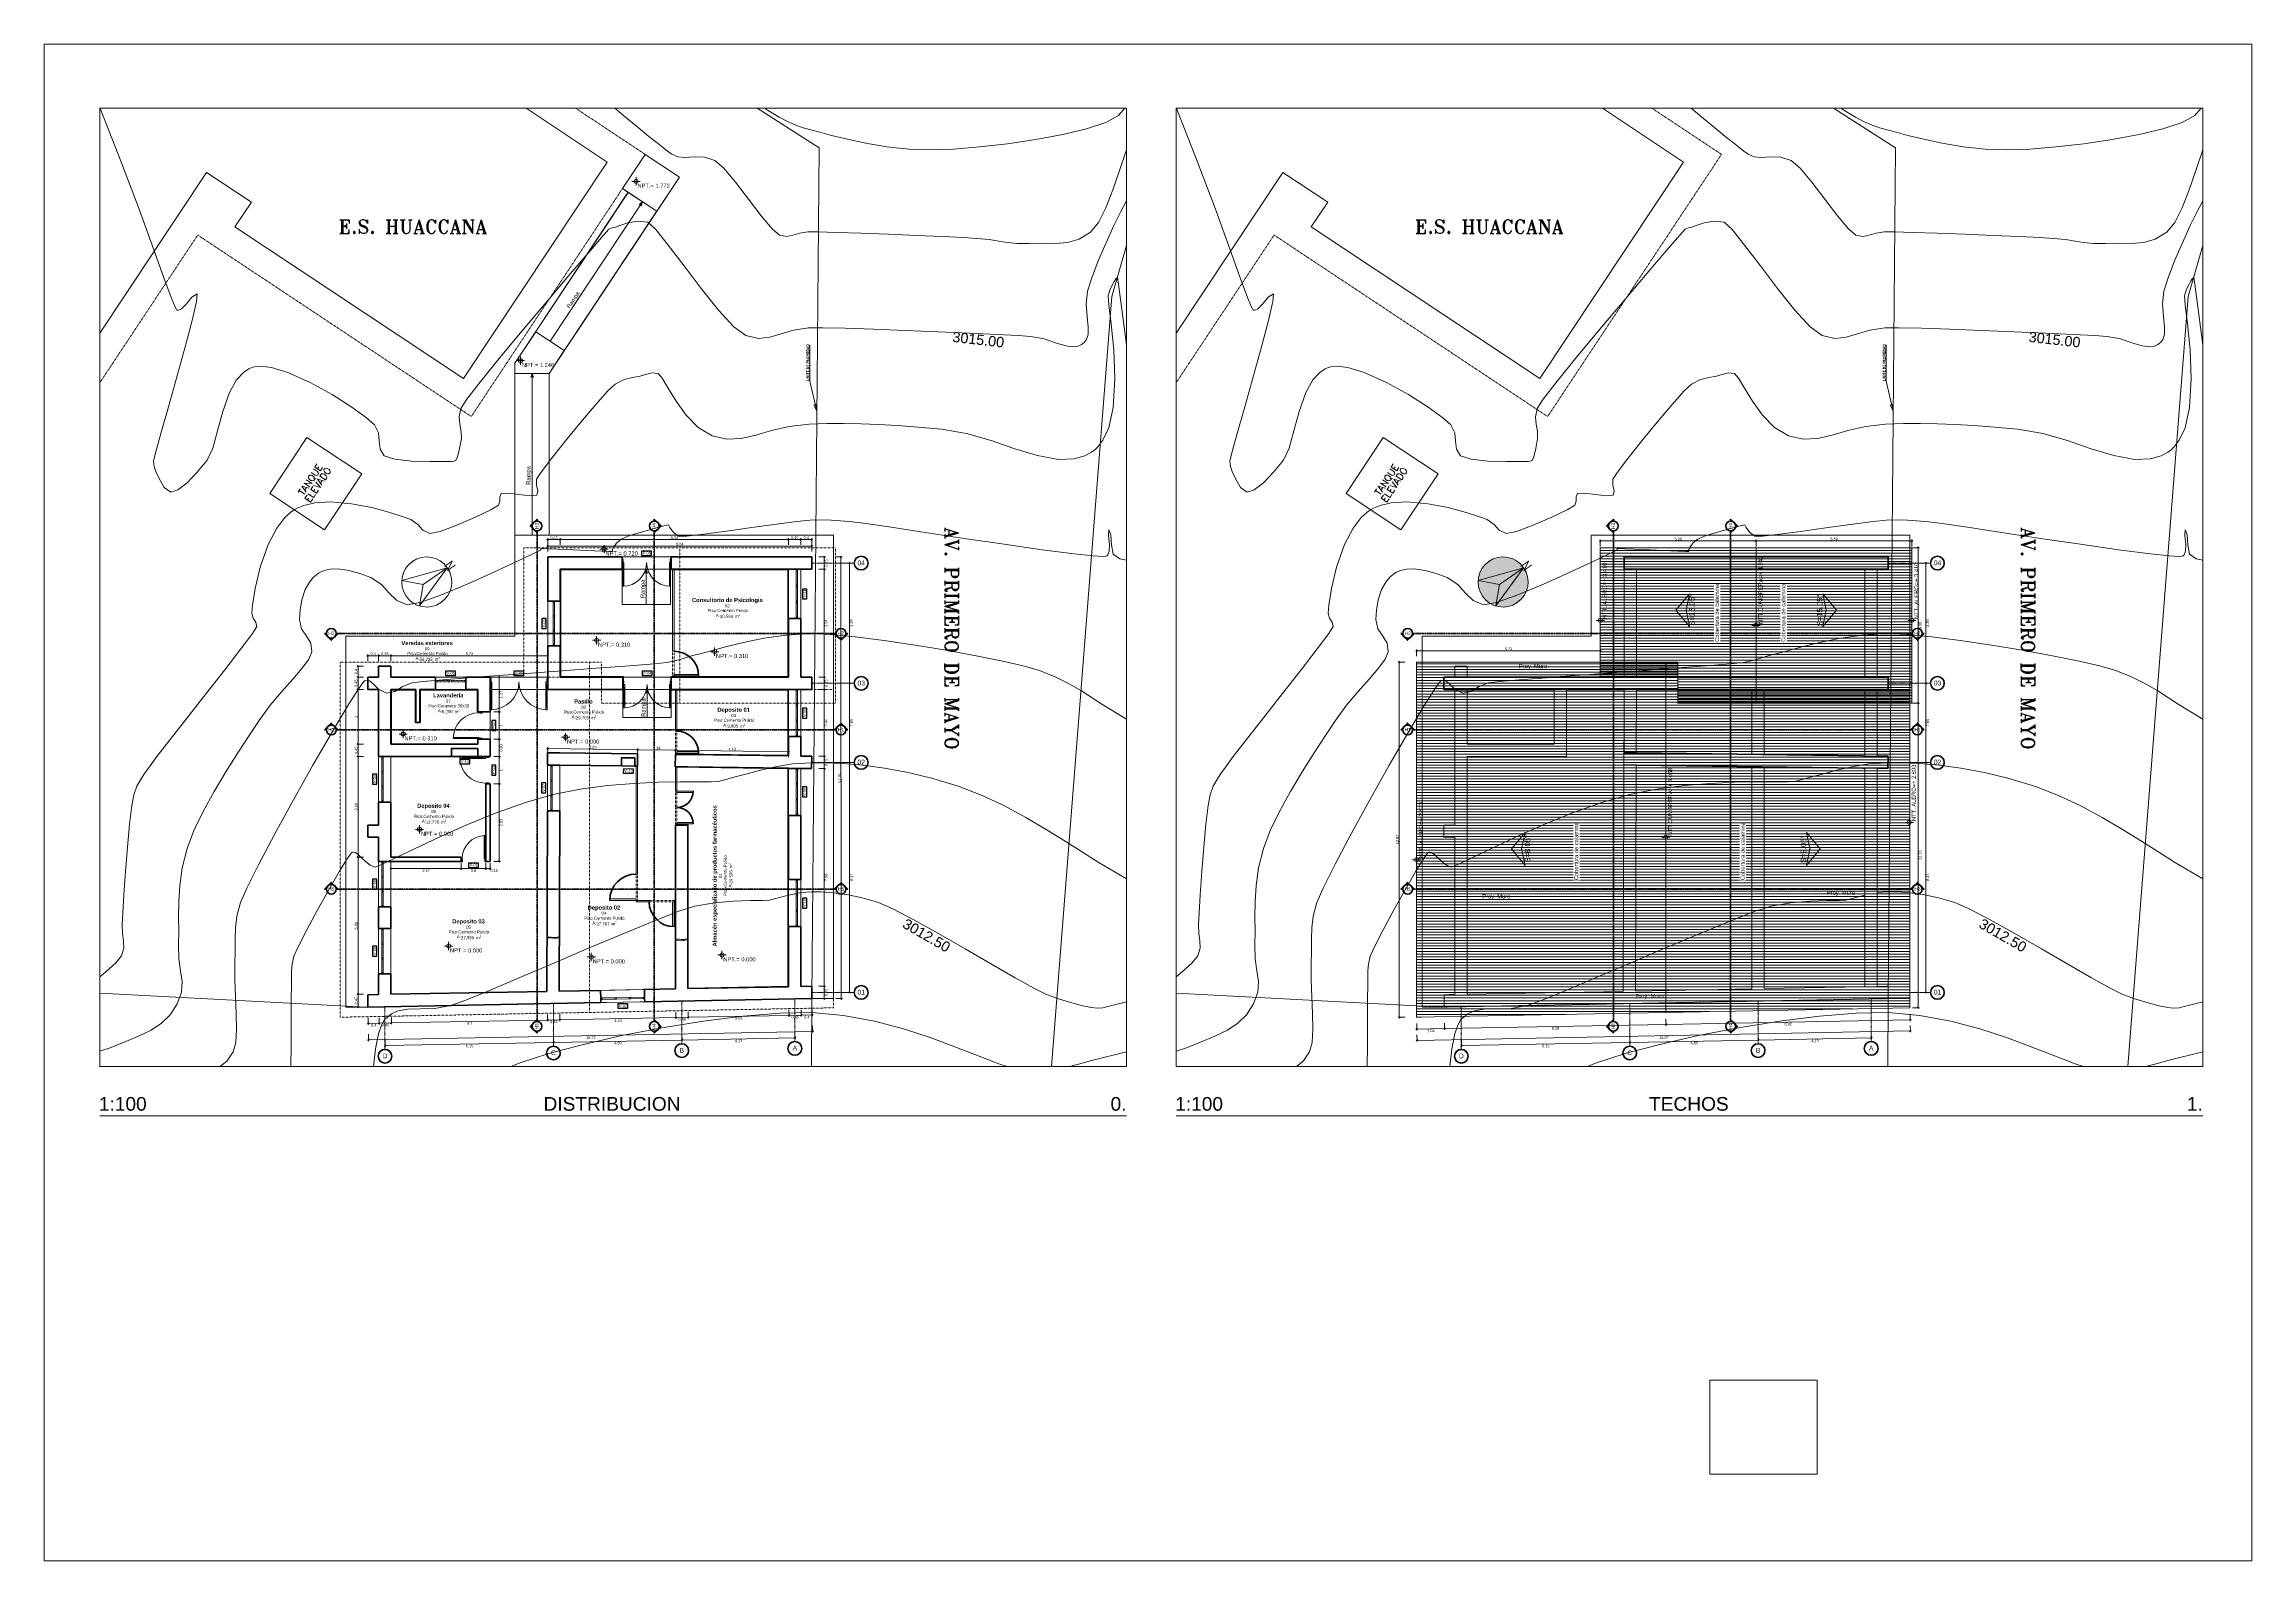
# Paper-space layout 'EA.01 CONJUNTO' of a CAD drawing. Header units: metres. Extents: x 17 to 824, y 20 to 574.
# The model-space entities are those that its viewports show. They can reach past a viewport. Long polylines and large blocks are cut down to what shows.
import ezdxf

# ---------------------------------------------------------------- set-up
doc = ezdxf.new("R2010")
doc.units = ezdxf.units.M
doc.header["$MEASUREMENT"] = 0
doc.header["$XCLIPFRAME"] = 0
for name, pattern in [('Dashed', [0.211667, 0.105833, -0.105833]), ('Dot & Dashed', [0.335139, 0.15875, -0.088194, 0, -0.088194]), ('Hidden Line', [0.15875, 0.105833, -0.052917]), ('Linea punta', [0.85, 0.6, -0.125, 0, -0.125]), ('Wipeout_Contour', [1, 0, -1])]:
    doc.linetypes.add(name, pattern=pattern)
for name, color, linetype in [('2D Drafting - General', 7, 'Continuous'), ('Annotation - Label', 7, 'Continuous'), ('Dimensioning - General', 7, 'Continuous'), ('Drawing & Figure', 7, 'Continuous'), ('Interior - Furniture', 7, 'Continuous'), ('Interior - Stair & Railing', 7, 'Continuous'), ('Marker - Section', 7, 'Continuous'), ('Model Unit - Zone', 7, 'Continuous'), ('Shell - Roof', 7, 'Continuous'), ('Site & Landscape - Terrain', 7, 'Continuous'), ('Structural - Bearing', 7, 'Continuous'), ('Structural - Grid', 7, 'Continuous'), ('TOPO', 7, 'Continuous')]:
    doc.layers.add(name, color=color, linetype=linetype)
doc.layers.add('NonPlottable_Drawing & Figure', color=7, linetype='Continuous', plot=False)
doc.styles.add('GENERATED_STYLE_1', font='')
doc.styles.add('GENERATED_STYLE_2', font='romant.shx')
doc.styles.add('GENERATED_STYLE_3', font='isocp.shx')
doc.styles.add('GENERATED_STYLE_4', font='')
doc.styles.add('GENERATED_STYLE_5', font='')
doc.styles.get('GENERATED_STYLE_1').set_extended_font_data('Arial')
doc.styles.get('GENERATED_STYLE_4').set_extended_font_data('Verdana', bold=True)
doc.styles.get('GENERATED_STYLE_5').set_extended_font_data('Arial', bold=True)
doc.dimstyles.new('GENERATED_STYLE__1', dxfattribs={"dimtxt": 0.1, "dimasz": 0.0475, "dimexe": 0.18, "dimexo": 0.2, "dimgap": 0.09, "dimtad": 3, "dimzin": 0, "dimdsep": 46, "dimtxsty": 'GENERATED_STYLE_1', "dimblk": 'ARROWHEAD_2', "dimblk1": 'ARROWHEAD_2', "dimblk2": 'ARROWHEAD_2', "dimcen": 0.09, "dimclrd": 256, "dimclre": 256, "dimclrt": 5, "dimazin": 0, "dimtfac": 1, "dimtdec": 4, "dimtmove": 0, "dimatfit": 3, "dimfxl": 1, "dimtolj": 1, "dimtzin": 0, "dimarcsym": 0})
doc.dimstyles.new('GENERATED_STYLE__2', dxfattribs={"dimtxt": 0.1, "dimasz": 0.0475, "dimexe": 0.18, "dimexo": 0.2, "dimgap": 0.09, "dimtad": 1, "dimzin": 0, "dimdsep": 46, "dimtxsty": 'GENERATED_STYLE_1', "dimblk": 'ARROWHEAD_2', "dimblk1": 'ARROWHEAD_2', "dimblk2": 'ARROWHEAD_2', "dimcen": 0.09, "dimclrd": 256, "dimclre": 256, "dimclrt": 5, "dimazin": 0, "dimtfac": 1, "dimtdec": 4, "dimtmove": 0, "dimatfit": 3, "dimfxl": 1, "dimtolj": 1, "dimtzin": 0, "dimarcsym": 0})
doc.dimstyles.new('GENERATED_STYLE__3', dxfattribs={"dimtxt": 0.1, "dimasz": 0.0475, "dimexe": 0.18, "dimexo": 0.2, "dimgap": 0.09, "dimtad": 1, "dimtih": 1, "dimtoh": 1, "dimzin": 0, "dimdsep": 46, "dimtxsty": 'GENERATED_STYLE_1', "dimblk": 'ARROWHEAD_2', "dimblk1": 'ARROWHEAD_2', "dimblk2": 'ARROWHEAD_2', "dimcen": 0.09, "dimclrd": 256, "dimclre": 256, "dimclrt": 5, "dimazin": 0, "dimtfac": 1, "dimtdec": 4, "dimtmove": 0, "dimatfit": 3, "dimfxl": 1, "dimtolj": 1, "dimtzin": 0, "dimarcsym": 0})
doc.dimstyles.new('GENERATED_STYLE__5', dxfattribs={"dimtxt": 0.1, "dimasz": 0.0475, "dimexe": 0.18, "dimexo": 0.2, "dimgap": 0.09, "dimtad": 3, "dimtih": 1, "dimtoh": 1, "dimzin": 0, "dimdsep": 46, "dimtxsty": 'GENERATED_STYLE_1', "dimblk": 'ARROWHEAD_2', "dimblk1": 'ARROWHEAD_2', "dimblk2": 'ARROWHEAD_2', "dimcen": 0.09, "dimclrd": 256, "dimclre": 256, "dimclrt": 5, "dimazin": 0, "dimtfac": 1, "dimtdec": 4, "dimtmove": 0, "dimatfit": 3, "dimfxl": 1, "dimtolj": 1, "dimtzin": 0, "dimarcsym": 0})
picture_1 = doc.add_image_def('image1.png', size_in_pixel=(327, 287))

# ---------------------------------------------------------------- blocks, each defined once
blk = doc.blocks.new('*D2')
at = {"layer": 'Dimensioning - General', "color": 151, "linetype": 'Continuous', "lineweight": 20, "true_color": 0x80c2ff}
for p, q in [((75.808, 14.86), (75.561, 14.86)), ((75.761, 6.455), (75.761, 14.86)), ((75.808, 6.455), (75.561, 6.455)), ((75.761, 6.424), (75.761, 6.455))]:
    blk.add_line(p, q, dxfattribs=at)
at = {"layer": 'Dimensioning - General', "color": 7, "linetype": 'Continuous', "lineweight": 60}
for p, q in [((75.729, 14.878), (75.792, 14.842)), ((75.729, 6.473), (75.792, 6.437))]:
    blk.add_line(p, q, dxfattribs=at)
at = {"layer": 'Dimensioning - General', "color": 5, "lineweight": 25, "insert": (75.881, 10.525), "char_height": 0.1, "attachment_point": 7, "rotation": 90, "style": 'GENERATED_STYLE_1'}
blk.add_mtext('\\A1;{\\pql;\\fArial|b0|i0|c0|p34;8.41}', dxfattribs=at)
blk = doc.blocks.new('ARROWHEAD_2')
at = {"color": 0, "linetype": 'Continuous', "lineweight": 0}
for p, q in [((0, 0), (-1, 0)), ((-0.4, -0.7), (0.4, 0.7))]:
    blk.add_line(p, q, dxfattribs=at)
blk = doc.blocks.new('*D4')
at = {"layer": 'Dimensioning - General', "color": 151, "linetype": 'Continuous', "lineweight": 20, "true_color": 0x80c2ff}
for p, q in [((75.808, 17.747), (75.561, 17.747)), ((75.761, 14.86), (75.761, 17.747)), ((75.808, 14.86), (75.561, 14.86))]:
    blk.add_line(p, q, dxfattribs=at)
at = {"layer": 'Dimensioning - General', "color": 7, "linetype": 'Continuous', "lineweight": 60}
for p, q in [((75.729, 17.765), (75.792, 17.729)), ((75.729, 14.878), (75.792, 14.842))]:
    blk.add_line(p, q, dxfattribs=at)
at = {"layer": 'Dimensioning - General', "color": 5, "lineweight": 25, "insert": (75.881, 16.171), "char_height": 0.1, "attachment_point": 7, "rotation": 90, "style": 'GENERATED_STYLE_1'}
blk.add_mtext('\\A1;{\\pql;\\fArial|b0|i0|c0|p34;2.89}', dxfattribs=at)
blk = doc.blocks.new('*D5')
at = {"layer": 'Dimensioning - General', "color": 151, "linetype": 'Continuous', "lineweight": 20, "true_color": 0x80c2ff}
for p, q in [((75.808, 22.137), (75.561, 22.137)), ((75.761, 22.137), (75.761, 22.168)), ((75.761, 17.747), (75.761, 22.137)), ((75.808, 17.747), (75.561, 17.747))]:
    blk.add_line(p, q, dxfattribs=at)
at = {"layer": 'Dimensioning - General', "color": 7, "linetype": 'Continuous', "lineweight": 60}
for p, q in [((75.792, 22.119), (75.729, 22.155)), ((75.729, 17.765), (75.792, 17.729))]:
    blk.add_line(p, q, dxfattribs=at)
at = {"layer": 'Dimensioning - General', "color": 5, "lineweight": 25, "insert": (75.881, 19.809), "char_height": 0.1, "attachment_point": 7, "rotation": 90, "style": 'GENERATED_STYLE_1'}
blk.add_mtext('\\A1;{\\pql;\\fArial|b0|i0|c0|p34;4.39}', dxfattribs=at)
blk = doc.blocks.new('*D6')
at = {"layer": 'Dimensioning - General', "color": 151, "linetype": 'Continuous', "lineweight": 20, "true_color": 0x80c2ff}
for p, q in [((56.526, 18.522), (56.526, 18.553)), ((56.726, 18.522), (56.479, 18.522)), ((56.526, 5.552), (56.526, 18.522)), ((56.726, 5.552), (56.479, 5.552)), ((56.526, 5.521), (56.526, 5.552))]:
    blk.add_line(p, q, dxfattribs=at)
at = {"layer": 'Dimensioning - General', "color": 7, "linetype": 'Continuous', "lineweight": 60}
for p, q in [((56.557, 18.504), (56.495, 18.54)), ((56.495, 5.57), (56.557, 5.534))]:
    blk.add_line(p, q, dxfattribs=at)
at = {"layer": 'Dimensioning - General', "color": 5, "lineweight": 25, "insert": (56.506, 11.866), "char_height": 0.1, "attachment_point": 7, "rotation": 90, "style": 'GENERATED_STYLE_1'}
blk.add_mtext('\\A1;{\\pql;\\fArial|b0|i0|c0|p34;12.97}', dxfattribs=at)
blk = doc.blocks.new('*D7')
at = {"layer": 'Dimensioning - General', "color": 151, "linetype": 'Continuous', "lineweight": 20, "true_color": 0x80c2ff}
for p, q in [((57.136, 5.115), (57.167, 5.116)), ((57.168, 5.069), (57.163, 5.316)), ((57.167, 5.116), (58.182, 5.135)), ((58.183, 5.088), (58.178, 5.335))]:
    blk.add_line(p, q, dxfattribs=at)
at = {"layer": 'Dimensioning - General', "color": 7, "linetype": 'Continuous', "lineweight": 60}
for p, q in [((57.184, 5.148), (57.149, 5.084)), ((58.2, 5.167), (58.165, 5.104))]:
    blk.add_line(p, q, dxfattribs=at)
at = {"layer": 'Dimensioning - General', "color": 5, "lineweight": 25, "insert": (57.544, 5.003), "char_height": 0.1, "attachment_point": 7, "rotation": 1.09137, "style": 'GENERATED_STYLE_1'}
blk.add_mtext('\\A1;{\\pql;\\fArial|b0|i0|c0|p34;1.02}', dxfattribs=at)
blk = doc.blocks.new('*D8')
at = {"layer": 'Dimensioning - General', "color": 151, "linetype": 'Continuous', "lineweight": 20, "true_color": 0x80c2ff}
for p, q in [((57.167, 5.116), (58.182, 5.135)), ((58.182, 5.135), (66.267, 5.289)), ((66.268, 5.242), (66.263, 5.489)), ((66.267, 5.289), (75.187, 5.459))]:
    blk.add_line(p, q, dxfattribs=at)
at = {"layer": 'Dimensioning - General', "color": 7, "linetype": 'Continuous', "lineweight": 60}
for p, q in [((58.2, 5.167), (58.165, 5.104)), ((66.285, 5.321), (66.25, 5.258))]:
    blk.add_line(p, q, dxfattribs=at)
at = {"layer": 'Dimensioning - General', "color": 5, "lineweight": 25, "insert": (62.094, 5.09), "char_height": 0.1, "attachment_point": 7, "rotation": 1.09137, "style": 'GENERATED_STYLE_1'}
blk.add_mtext('\\A1;{\\pql;\\fArial|b0|i0|c0|p34;8.09}', dxfattribs=at)
blk = doc.blocks.new('*D9')
at = {"layer": 'Dimensioning - General', "color": 151, "linetype": 'Continuous', "lineweight": 20, "true_color": 0x80c2ff}
for p, q in [((75.188, 5.412), (75.183, 5.659)), ((66.267, 5.289), (75.187, 5.459)), ((75.187, 5.459), (75.217, 5.46))]:
    blk.add_line(p, q, dxfattribs=at)
at = {"layer": 'Dimensioning - General', "color": 7, "linetype": 'Continuous', "lineweight": 60}
for p, q in [((66.285, 5.321), (66.25, 5.258)), ((75.169, 5.428), (75.204, 5.491))]:
    blk.add_line(p, q, dxfattribs=at)
at = {"layer": 'Dimensioning - General', "color": 5, "lineweight": 25, "insert": (70.596, 5.252), "char_height": 0.1, "attachment_point": 7, "rotation": 1.09137, "style": 'GENERATED_STYLE_1'}
blk.add_mtext('\\A1;{\\pql;\\fArial|b0|i0|c0|p34;8.92}', dxfattribs=at)
blk = doc.blocks.new('*D10')
at = {"layer": 'Dimensioning - General', "color": 151, "linetype": 'Continuous', "lineweight": 20, "true_color": 0x80c2ff}
for p, q in [((58.77, 4.511), (58.8, 4.512)), ((58.801, 4.465), (58.796, 4.712)), ((58.8, 4.512), (64.95, 4.629)), ((64.951, 4.582), (64.946, 4.829)), ((64.95, 4.629), (69.64, 4.718))]:
    blk.add_line(p, q, dxfattribs=at)
at = {"layer": 'Dimensioning - General', "color": 7, "linetype": 'Continuous', "lineweight": 60}
for p, q in [((58.818, 4.544), (58.783, 4.48)), ((64.968, 4.661), (64.933, 4.598))]:
    blk.add_line(p, q, dxfattribs=at)
at = {"layer": 'Dimensioning - General', "color": 5, "lineweight": 25, "insert": (61.744, 4.448), "char_height": 0.1, "attachment_point": 7, "rotation": 1.09137, "style": 'GENERATED_STYLE_1'}
blk.add_mtext('\\A1;{\\pql;\\fArial|b0|i0|c0|p34;6.15}', dxfattribs=at)
blk = doc.blocks.new('*D11')
at = {"layer": 'Dimensioning - General', "color": 151, "linetype": 'Continuous', "lineweight": 20, "true_color": 0x80c2ff}
for p, q in [((69.641, 4.672), (69.636, 4.918)), ((64.95, 4.629), (69.64, 4.718)), ((69.64, 4.718), (73.77, 4.797))]:
    blk.add_line(p, q, dxfattribs=at)
at = {"layer": 'Dimensioning - General', "color": 7, "linetype": 'Continuous', "lineweight": 60}
for p, q in [((64.968, 4.661), (64.933, 4.598)), ((69.658, 4.75), (69.623, 4.687))]:
    blk.add_line(p, q, dxfattribs=at)
at = {"layer": 'Dimensioning - General', "color": 5, "lineweight": 25, "insert": (67.164, 4.551), "char_height": 0.1, "attachment_point": 7, "rotation": 1.09137, "style": 'GENERATED_STYLE_1'}
blk.add_mtext('\\A1;{\\pql;\\fArial|b0|i0|c0|p34;4.69}', dxfattribs=at)
blk = doc.blocks.new('*D12')
at = {"layer": 'Dimensioning - General', "color": 151, "linetype": 'Continuous', "lineweight": 20, "true_color": 0x80c2ff}
for p, q in [((73.771, 4.75), (73.766, 4.997)), ((69.64, 4.718), (73.77, 4.797)), ((73.77, 4.797), (73.801, 4.798))]:
    blk.add_line(p, q, dxfattribs=at)
at = {"layer": 'Dimensioning - General', "color": 7, "linetype": 'Continuous', "lineweight": 60}
for p, q in [((69.658, 4.75), (69.623, 4.687)), ((73.753, 4.766), (73.788, 4.829))]:
    blk.add_line(p, q, dxfattribs=at)
at = {"layer": 'Dimensioning - General', "color": 5, "lineweight": 25, "insert": (71.574, 4.635), "char_height": 0.1, "attachment_point": 7, "rotation": 1.09137, "style": 'GENERATED_STYLE_1'}
blk.add_mtext('\\A1;{\\pql;\\fArial|b0|i0|c0|p34;4.13}', dxfattribs=at)
blk = doc.blocks.new('*D13')
at = {"layer": 'Dimensioning - General', "color": 151, "linetype": 'Continuous', "lineweight": 20, "true_color": 0x80c2ff}
for p, q in [((57.175, 4.659), (57.171, 4.906)), ((57.175, 4.706), (75.195, 5.05)), ((75.195, 5.003), (75.191, 5.25)), ((75.195, 5.05), (75.225, 5.05)), ((57.144, 4.706), (57.175, 4.706))]:
    blk.add_line(p, q, dxfattribs=at)
at = {"layer": 'Dimensioning - General', "color": 7, "linetype": 'Continuous', "lineweight": 60}
for p, q in [((75.177, 5.018), (75.212, 5.081)), ((57.192, 4.738), (57.157, 4.675))]:
    blk.add_line(p, q, dxfattribs=at)
at = {"layer": 'Dimensioning - General', "color": 5, "lineweight": 25, "insert": (66.016, 4.755), "char_height": 0.1, "attachment_point": 7, "rotation": 1.09137, "style": 'GENERATED_STYLE_1'}
blk.add_mtext('\\A1;{\\pql;\\fArial|b0|i0|c0|p34;18.02}', dxfattribs=at)
blk = doc.blocks.new('*D14')
at = {"layer": 'Dimensioning - General', "color": 151, "linetype": 'Continuous', "lineweight": 20, "true_color": 0x80c2ff}
for p, q in [((75.523, 17.022), (75.276, 17.022)), ((75.476, 5.895), (75.476, 17.022)), ((75.523, 5.895), (75.276, 5.895)), ((75.476, 5.865), (75.476, 5.895))]:
    blk.add_line(p, q, dxfattribs=at)
at = {"layer": 'Dimensioning - General', "color": 7, "linetype": 'Continuous', "lineweight": 60}
for p, q in [((75.444, 17.04), (75.507, 17.004)), ((75.444, 5.913), (75.507, 5.877))]:
    blk.add_line(p, q, dxfattribs=at)
at = {"layer": 'Dimensioning - General', "color": 5, "lineweight": 25, "insert": (75.596, 11.293), "char_height": 0.1, "attachment_point": 7, "rotation": 90, "style": 'GENERATED_STYLE_1'}
blk.add_mtext('\\A1;{\\pql;\\fArial|b0|i0|c0|p34;11.13}', dxfattribs=at)
blk = doc.blocks.new('*D15')
at = {"layer": 'Dimensioning - General', "color": 151, "linetype": 'Continuous', "lineweight": 20, "true_color": 0x80c2ff}
for p, q in [((75.523, 22.702), (75.276, 22.702)), ((75.476, 22.702), (75.476, 22.733)), ((75.476, 17.022), (75.476, 22.702)), ((75.523, 17.022), (75.276, 17.022))]:
    blk.add_line(p, q, dxfattribs=at)
at = {"layer": 'Dimensioning - General', "color": 7, "linetype": 'Continuous', "lineweight": 60}
for p, q in [((75.507, 22.684), (75.444, 22.72)), ((75.444, 17.04), (75.507, 17.004))]:
    blk.add_line(p, q, dxfattribs=at)
at = {"layer": 'Dimensioning - General', "color": 5, "lineweight": 25, "insert": (75.596, 19.729), "char_height": 0.1, "attachment_point": 7, "rotation": 90, "style": 'GENERATED_STYLE_1'}
blk.add_mtext('\\A1;{\\pql;\\fArial|b0|i0|c0|p34;5.68}', dxfattribs=at)
blk = doc.blocks.new('*D16')
at = {"layer": 'Dimensioning - General', "color": 151, "linetype": 'Continuous', "lineweight": 20, "true_color": 0x80c2ff}
for p, q in [((63.838, 22.949), (63.868, 22.949)), ((63.868, 22.749), (63.868, 22.996)), ((63.868, 22.949), (69.558, 22.949)), ((69.558, 22.749), (69.558, 22.996))]:
    blk.add_line(p, q, dxfattribs=at)
at = {"layer": 'Dimensioning - General', "color": 7, "linetype": 'Continuous', "lineweight": 60}
for p, q in [((63.887, 22.98), (63.85, 22.918)), ((69.577, 22.98), (69.54, 22.918))]:
    blk.add_line(p, q, dxfattribs=at)
at = {"layer": 'Dimensioning - General', "color": 5, "lineweight": 25, "insert": (66.58, 22.969), "char_height": 0.1, "attachment_point": 7, "style": 'GENERATED_STYLE_1'}
blk.add_mtext('\\A1;{\\pql;\\fArial|b0|i0|c0|p34;5.69}', dxfattribs=at)
blk = doc.blocks.new('*D17')
at = {"layer": 'Dimensioning - General', "color": 7, "linetype": 'Continuous', "lineweight": 60}
for p, q in [((69.577, 22.98), (69.54, 22.918)), ((75.23, 22.918), (75.267, 22.98))]:
    blk.add_line(p, q, dxfattribs=at)
at = {"layer": 'Dimensioning - General', "color": 151, "linetype": 'Continuous', "lineweight": 20, "true_color": 0x80c2ff}
for p, q in [((69.558, 22.749), (69.558, 22.996)), ((69.558, 22.949), (75.248, 22.949)), ((75.248, 22.749), (75.248, 22.996)), ((75.248, 22.949), (75.279, 22.949))]:
    blk.add_line(p, q, dxfattribs=at)
at = {"layer": 'Dimensioning - General', "color": 5, "lineweight": 25, "insert": (72.27, 22.969), "char_height": 0.1, "attachment_point": 7, "style": 'GENERATED_STYLE_1'}
blk.add_mtext('\\A1;{\\pql;\\fArial|b0|i0|c0|p34;5.69}', dxfattribs=at)
blk = doc.blocks.new('*D18')
at = {"layer": 'Dimensioning - General', "color": 151, "linetype": 'Continuous', "lineweight": 20, "true_color": 0x80c2ff}
for p, q in [((57.128, 18.939), (57.158, 18.939)), ((57.158, 18.739), (57.158, 18.986)), ((57.158, 18.939), (63.868, 18.939)), ((63.868, 18.739), (63.868, 18.986)), ((63.868, 18.939), (63.899, 18.939))]:
    blk.add_line(p, q, dxfattribs=at)
at = {"layer": 'Dimensioning - General', "color": 7, "linetype": 'Continuous', "lineweight": 60}
for p, q in [((57.177, 18.97), (57.14, 18.907)), ((63.85, 18.907), (63.887, 18.97))]:
    blk.add_line(p, q, dxfattribs=at)
at = {"layer": 'Dimensioning - General', "color": 5, "lineweight": 25, "insert": (60.38, 18.959), "char_height": 0.1, "attachment_point": 7, "style": 'GENERATED_STYLE_1'}
blk.add_mtext('\\A1;{\\pql;\\fArial|b0|i0|c0|p34;6.71}', dxfattribs=at)
blk = doc.blocks.new('*X19')
at = {"layer": 'Shell - Roof', "color": 23, "linetype": 'Continuous', "lineweight": 13, "true_color": 0xbf8080}
for p, q in [((57.368, 18.455), (57.158, 18.455)), ((57.368, 18.455), (57.158, 18.455)), ((57.368, 18.355), (57.158, 18.355)), ((57.368, 18.355), (57.158, 18.355)), ((57.368, 18.255), (57.158, 18.255)), ((57.368, 18.255), (57.158, 18.255)), ((57.368, 18.155), (57.158, 18.155)), ((57.368, 18.155), (57.158, 18.155)), ((57.368, 18.055), (57.158, 18.055)), ((57.368, 18.055), (57.158, 18.055)), ((57.368, 17.955), (57.158, 17.955)), ((57.368, 17.955), (57.158, 17.955)), ((57.368, 17.855), (57.158, 17.855)), ((57.368, 17.855), (57.158, 17.855)), ((57.368, 17.755), (57.158, 17.755)), ((57.368, 17.755), (57.158, 17.755)), ((57.614, 18.455), (57.368, 18.455)), ((57.614, 18.455), (57.368, 18.455)), ((57.614, 18.355), (57.368, 18.355)), ((57.614, 18.355), (57.368, 18.355)), ((57.614, 18.255), (57.368, 18.255)), ((57.614, 18.255), (57.368, 18.255)), ((57.614, 18.155), (57.368, 18.155)), ((57.614, 18.155), (57.368, 18.155)), ((57.614, 18.055), (57.368, 18.055)), ((57.614, 18.055), (57.368, 18.055)), ((57.614, 17.955), (57.368, 17.955)), ((57.614, 17.955), (57.368, 17.955)), ((57.614, 17.855), (57.368, 17.855)), ((57.614, 17.855), (57.368, 17.855)), ((57.614, 17.755), (57.368, 17.755)), ((57.614, 17.755), (57.368, 17.755)), ((57.86, 18.455), (57.614, 18.455)), ((57.86, 18.455), (57.614, 18.455)), ((57.86, 18.355), (57.614, 18.355)), ((57.86, 18.355), (57.614, 18.355)), ((57.86, 18.255), (57.614, 18.255)), ((57.86, 18.255), (57.614, 18.255)), ((57.86, 18.155), (57.614, 18.155)), ((57.86, 18.155), (57.614, 18.155)), ((57.86, 18.055), (57.614, 18.055)), ((57.86, 18.055), (57.614, 18.055)), ((57.86, 17.955), (57.614, 17.955)), ((57.86, 17.955), (57.614, 17.955)), ((57.86, 17.855), (57.614, 17.855)), ((57.86, 17.855), (57.614, 17.855)), ((57.86, 17.755), (57.614, 17.755)), ((57.86, 17.755), (57.614, 17.755)), ((58.107, 18.455), (57.86, 18.455)), ((58.107, 18.455), (57.86, 18.455)), ((58.107, 18.355), (57.86, 18.355)), ((58.107, 18.355), (57.86, 18.355)), ((58.107, 18.255), (57.86, 18.255)), ((58.107, 18.255), (57.86, 18.255)), ((58.107, 18.155), (57.86, 18.155)), ((58.107, 18.155), (57.86, 18.155)), ((58.107, 18.055), (57.86, 18.055)), ((58.107, 18.055), (57.86, 18.055)), ((58.107, 17.955), (57.86, 17.955)), ((58.107, 17.955), (57.86, 17.955)), ((58.107, 17.855), (57.86, 17.855)), ((58.107, 17.855), (57.86, 17.855)), ((58.107, 17.755), (57.86, 17.755)), ((58.107, 17.755), (57.86, 17.755)), ((58.353, 18.455), (58.107, 18.455)), ((58.353, 18.455), (58.107, 18.455)), ((58.353, 18.355), (58.107, 18.355)), ((58.353, 18.355), (58.107, 18.355)), ((58.353, 18.255), (58.107, 18.255)), ((58.353, 18.255), (58.107, 18.255)), ((58.353, 18.155), (58.107, 18.155)), ((58.353, 18.155), (58.107, 18.155)), ((58.353, 18.055), (58.107, 18.055)), ((58.353, 18.055), (58.107, 18.055)), ((58.353, 17.955), (58.107, 17.955)), ((58.353, 17.955), (58.107, 17.955)), ((58.353, 17.855), (58.107, 17.855)), ((58.353, 17.855), (58.107, 17.855)), ((58.353, 17.755), (58.107, 17.755)), ((58.353, 17.755), (58.107, 17.755)), ((58.599, 18.455), (58.353, 18.455)), ((58.599, 18.455), (58.353, 18.455)), ((58.599, 18.355), (58.353, 18.355)), ((58.599, 18.355), (58.353, 18.355)), ((58.599, 18.255), (58.353, 18.255)), ((58.599, 18.255), (58.353, 18.255)), ((58.599, 18.155), (58.353, 18.155)), ((58.599, 18.155), (58.353, 18.155)), ((58.599, 18.055), (58.353, 18.055)), ((58.599, 18.055), (58.353, 18.055)), ((58.599, 17.955), (58.353, 17.955)), ((58.599, 17.955), (58.353, 17.955)), ((58.599, 17.855), (58.353, 17.855)), ((58.599, 17.855), (58.353, 17.855)), ((58.599, 17.755), (58.353, 17.755)), ((58.599, 17.755), (58.353, 17.755)), ((58.845, 18.455), (58.599, 18.455)), ((58.845, 18.455), (58.599, 18.455)), ((58.845, 18.355), (58.599, 18.355)), ((58.845, 18.355), (58.599, 18.355)), ((58.845, 18.255), (58.599, 18.255)), ((58.845, 18.255), (58.599, 18.255)), ((58.845, 18.155), (58.599, 18.155)), ((58.845, 18.155), (58.599, 18.155)), ((58.845, 18.055), (58.599, 18.055)), ((58.845, 18.055), (58.599, 18.055)), ((58.845, 17.955), (58.599, 17.955)), ((58.845, 17.955), (58.599, 17.955)), ((58.845, 17.855), (58.599, 17.855)), ((58.845, 17.855), (58.599, 17.855)), ((58.845, 17.755), (58.599, 17.755)), ((58.845, 17.755), (58.599, 17.755)), ((59.091, 18.455), (58.845, 18.455)), ((59.091, 18.455), (58.845, 18.455)), ((59.091, 18.355), (58.845, 18.355)), ((59.091, 18.355), (58.845, 18.355)), ((59.091, 18.255), (58.845, 18.255)), ((59.091, 18.255), (58.845, 18.255)), ((59.091, 18.155), (58.845, 18.155)), ((59.091, 18.155), (58.845, 18.155)), ((59.091, 18.055), (58.845, 18.055)), ((59.091, 18.055), (58.845, 18.055)), ((59.091, 17.955), (58.845, 17.955)), ((59.091, 17.955), (58.845, 17.955)), ((59.091, 17.855), (58.845, 17.855)), ((59.091, 17.855), (58.845, 17.855)), ((59.091, 17.755), (58.845, 17.755)), ((59.091, 17.755), (58.845, 17.755)), ((59.338, 18.455), (59.091, 18.455)), ((59.338, 18.455), (59.091, 18.455)), ((59.338, 18.355), (59.091, 18.355)), ((59.338, 18.355), (59.091, 18.355)), ((59.338, 18.255), (59.091, 18.255)), ((59.338, 18.255), (59.091, 18.255)), ((59.338, 18.155), (59.091, 18.155)), ((59.338, 18.155), (59.091, 18.155)), ((59.338, 18.055), (59.091, 18.055)), ((59.338, 18.055), (59.091, 18.055)), ((59.338, 17.955), (59.091, 17.955)), ((59.338, 17.955), (59.091, 17.955)), ((59.338, 17.855), (59.091, 17.855)), ((59.338, 17.855), (59.091, 17.855)), ((59.338, 17.755), (59.091, 17.755)), ((59.338, 17.755), (59.091, 17.755)), ((59.584, 18.455), (59.338, 18.455)), ((59.584, 18.455), (59.338, 18.455)), ((59.584, 18.355), (59.338, 18.355)), ((59.584, 18.355), (59.338, 18.355)), ((59.584, 18.255), (59.338, 18.255)), ((59.584, 18.255), (59.338, 18.255)), ((59.584, 18.155), (59.338, 18.155)), ((59.584, 18.155), (59.338, 18.155)), ((59.584, 18.055), (59.338, 18.055)), ((59.584, 18.055), (59.338, 18.055)), ((59.584, 17.955), (59.338, 17.955)), ((59.584, 17.955), (59.338, 17.955)), ((59.584, 17.855), (59.338, 17.855)), ((59.584, 17.855), (59.338, 17.855)), ((59.584, 17.755), (59.338, 17.755)), ((59.584, 17.755), (59.338, 17.755)), ((59.83, 18.455), (59.584, 18.455)), ((59.83, 18.455), (59.584, 18.455)), ((59.83, 18.355), (59.584, 18.355)), ((59.83, 18.355), (59.584, 18.355)), ((59.83, 18.255), (59.584, 18.255)), ((59.83, 18.255), (59.584, 18.255)), ((59.83, 18.155), (59.584, 18.155)), ((59.83, 18.155), (59.584, 18.155)), ((59.83, 18.055), (59.584, 18.055)), ((59.83, 18.055), (59.584, 18.055)), ((59.83, 17.955), (59.584, 17.955)), ((59.83, 17.955), (59.584, 17.955)), ((59.83, 17.855), (59.584, 17.855)), ((59.83, 17.855), (59.584, 17.855)), ((59.83, 17.755), (59.584, 17.755)), ((59.83, 17.755), (59.584, 17.755)), ((60.076, 18.455), (59.83, 18.455)), ((60.076, 18.455), (59.83, 18.455)), ((60.076, 18.355), (59.83, 18.355)), ((60.076, 18.355), (59.83, 18.355)), ((60.076, 18.255), (59.83, 18.255)), ((60.076, 18.255), (59.83, 18.255)), ((60.076, 18.155), (59.83, 18.155)), ((60.076, 18.155), (59.83, 18.155)), ((60.076, 18.055), (59.83, 18.055)), ((60.076, 18.055), (59.83, 18.055)), ((60.076, 17.955), (59.83, 17.955)), ((60.076, 17.955), (59.83, 17.955)), ((60.076, 17.855), (59.83, 17.855)), ((60.076, 17.855), (59.83, 17.855)), ((60.076, 17.755), (59.83, 17.755)), ((60.076, 17.755), (59.83, 17.755)), ((60.322, 18.455), (60.076, 18.455)), ((60.322, 18.455), (60.076, 18.455)), ((60.322, 18.355), (60.076, 18.355)), ((60.322, 18.355), (60.076, 18.355)), ((60.322, 18.255), (60.076, 18.255)), ((60.322, 18.255), (60.076, 18.255)), ((60.322, 18.155), (60.076, 18.155)), ((60.322, 18.155), (60.076, 18.155)), ((60.322, 18.055), (60.076, 18.055)), ((60.322, 18.055), (60.076, 18.055)), ((60.322, 17.955), (60.076, 17.955)), ((60.322, 17.955), (60.076, 17.955)), ((60.322, 17.855), (60.076, 17.855)), ((60.322, 17.855), (60.076, 17.855)), ((60.322, 17.755), (60.076, 17.755)), ((60.322, 17.755), (60.076, 17.755)), ((60.569, 18.455), (60.322, 18.455)), ((60.569, 18.455), (60.322, 18.455)), ((60.569, 18.355), (60.322, 18.355)), ((60.569, 18.355), (60.322, 18.355)), ((60.569, 18.255), (60.322, 18.255)), ((60.569, 18.255), (60.322, 18.255)), ((60.569, 18.155), (60.322, 18.155)), ((60.569, 18.155), (60.322, 18.155)), ((60.569, 18.055), (60.322, 18.055)), ((60.569, 18.055), (60.322, 18.055)), ((60.569, 17.955), (60.322, 17.955)), ((60.569, 17.955), (60.322, 17.955)), ((60.569, 17.855), (60.322, 17.855)), ((60.569, 17.855), (60.322, 17.855)), ((60.569, 17.755), (60.322, 17.755)), ((60.569, 17.755), (60.322, 17.755)), ((60.815, 18.455), (60.569, 18.455)), ((60.815, 18.455), (60.569, 18.455)), ((60.815, 18.355), (60.569, 18.355)), ((60.815, 18.355), (60.569, 18.355)), ((60.815, 18.255), (60.569, 18.255)), ((60.815, 18.255), (60.569, 18.255)), ((60.815, 18.155), (60.569, 18.155)), ((60.815, 18.155), (60.569, 18.155)), ((60.815, 18.055), (60.569, 18.055)), ((60.815, 18.055), (60.569, 18.055)), ((60.815, 17.955), (60.569, 17.955)), ((60.815, 17.955), (60.569, 17.955)), ((60.815, 17.855), (60.569, 17.855)), ((60.815, 17.855), (60.569, 17.855)), ((60.815, 17.755), (60.569, 17.755)), ((60.815, 17.755), (60.569, 17.755)), ((61.061, 18.455), (60.815, 18.455)), ((61.061, 18.455), (60.815, 18.455)), ((61.061, 18.355), (60.815, 18.355)), ((61.061, 18.355), (60.815, 18.355)), ((61.061, 18.255), (60.815, 18.255)), ((61.061, 18.255), (60.815, 18.255)), ((61.061, 18.155), (60.815, 18.155)), ((61.061, 18.155), (60.815, 18.155)), ((61.061, 18.055), (60.815, 18.055)), ((61.061, 18.055), (60.815, 18.055)), ((61.061, 17.955), (60.815, 17.955)), ((61.061, 17.955), (60.815, 17.955)), ((61.061, 17.855), (60.815, 17.855)), ((61.061, 17.855), (60.815, 17.855)), ((61.061, 17.755), (60.815, 17.755)), ((61.061, 17.755), (60.815, 17.755)), ((61.307, 18.455), (61.061, 18.455)), ((61.307, 18.455), (61.061, 18.455)), ((61.307, 18.355), (61.061, 18.355)), ((61.307, 18.355), (61.061, 18.355)), ((61.307, 18.255), (61.061, 18.255)), ((61.307, 18.255), (61.061, 18.255)), ((61.307, 18.155), (61.061, 18.155)), ((61.307, 18.155), (61.061, 18.155)), ((61.307, 18.055), (61.061, 18.055)), ((61.307, 18.055), (61.061, 18.055)), ((61.307, 17.955), (61.061, 17.955)), ((61.307, 17.955), (61.061, 17.955)), ((61.307, 17.855), (61.061, 17.855)), ((61.307, 17.855), (61.061, 17.855)), ((61.307, 17.755), (61.061, 17.755)), ((61.307, 17.755), (61.061, 17.755)), ((61.553, 18.455), (61.307, 18.455)), ((61.553, 18.455), (61.307, 18.455)), ((61.553, 18.355), (61.307, 18.355)), ((61.553, 18.355), (61.307, 18.355)), ((61.553, 18.255), (61.307, 18.255)), ((61.553, 18.255), (61.307, 18.255)), ((61.553, 18.155), (61.307, 18.155)), ((61.553, 18.155), (61.307, 18.155)), ((61.553, 18.055), (61.307, 18.055)), ((61.553, 18.055), (61.307, 18.055)), ((61.553, 17.955), (61.307, 17.955)), ((61.553, 17.955), (61.307, 17.955)), ((61.553, 17.855), (61.307, 17.855)), ((61.553, 17.855), (61.307, 17.855)), ((61.553, 17.755), (61.307, 17.755)), ((61.553, 17.755), (61.307, 17.755)), ((61.8, 18.455), (61.553, 18.455)), ((61.8, 18.455), (61.553, 18.455)), ((61.8, 18.355), (61.553, 18.355)), ((61.8, 18.355), (61.553, 18.355)), ((61.8, 18.255), (61.553, 18.255)), ((61.8, 18.255), (61.553, 18.255)), ((61.8, 18.155), (61.553, 18.155)), ((61.8, 18.155), (61.553, 18.155)), ((61.8, 18.055), (61.553, 18.055)), ((61.8, 18.055), (61.553, 18.055)), ((61.8, 17.955), (61.553, 17.955)), ((61.8, 17.955), (61.553, 17.955)), ((61.8, 17.855), (61.553, 17.855)), ((61.8, 17.855), (61.553, 17.855)), ((61.8, 17.755), (61.553, 17.755)), ((61.8, 17.755), (61.553, 17.755)), ((62.046, 18.455), (61.8, 18.455)), ((62.046, 18.455), (61.8, 18.455)), ((62.046, 18.355), (61.8, 18.355)), ((62.046, 18.355), (61.8, 18.355)), ((62.046, 18.255), (61.8, 18.255)), ((62.046, 18.255), (61.8, 18.255)), ((62.046, 18.155), (61.8, 18.155)), ((62.046, 18.155), (61.8, 18.155)), ((62.046, 18.055), (61.8, 18.055)), ((62.046, 18.055), (61.8, 18.055)), ((62.046, 17.955), (61.8, 17.955)), ((62.046, 17.955), (61.8, 17.955)), ((62.046, 17.855), (61.8, 17.855)), ((62.046, 17.855), (61.8, 17.855)), ((62.046, 17.755), (61.8, 17.755)), ((62.046, 17.755), (61.8, 17.755)), ((62.292, 18.455), (62.046, 18.455)), ((62.292, 18.455), (62.046, 18.455)), ((62.292, 18.355), (62.046, 18.355)), ((62.292, 18.355), (62.046, 18.355)), ((62.292, 18.255), (62.046, 18.255)), ((62.292, 18.255), (62.046, 18.255)), ((62.292, 18.155), (62.046, 18.155)), ((62.292, 18.155), (62.046, 18.155)), ((62.292, 18.055), (62.046, 18.055)), ((62.292, 18.055), (62.046, 18.055)), ((62.292, 17.955), (62.046, 17.955)), ((62.292, 17.955), (62.046, 17.955)), ((62.292, 17.855), (62.046, 17.855)), ((62.292, 17.855), (62.046, 17.855)), ((62.292, 17.755), (62.046, 17.755)), ((62.292, 17.755), (62.046, 17.755)), ((62.538, 18.455), (62.292, 18.455)), ((62.538, 18.455), (62.292, 18.455)), ((62.538, 18.355), (62.292, 18.355)), ((62.538, 18.355), (62.292, 18.355)), ((62.538, 18.255), (62.292, 18.255)), ((62.538, 18.255), (62.292, 18.255)), ((62.538, 18.155), (62.292, 18.155)), ((62.538, 18.155), (62.292, 18.155)), ((62.538, 18.055), (62.292, 18.055)), ((62.538, 18.055), (62.292, 18.055)), ((62.538, 17.955), (62.292, 17.955)), ((62.538, 17.955), (62.292, 17.955)), ((62.538, 17.855), (62.292, 17.855)), ((62.538, 17.855), (62.292, 17.855)), ((62.538, 17.755), (62.292, 17.755)), ((62.538, 17.755), (62.292, 17.755)), ((62.784, 18.455), (62.538, 18.455)), ((62.784, 18.455), (62.538, 18.455)), ((62.784, 18.355), (62.538, 18.355)), ((62.784, 18.355), (62.538, 18.355)), ((62.784, 18.255), (62.538, 18.255)), ((62.784, 18.255), (62.538, 18.255)), ((62.784, 18.155), (62.538, 18.155)), ((62.784, 18.155), (62.538, 18.155)), ((62.784, 18.055), (62.538, 18.055)), ((62.784, 18.055), (62.538, 18.055)), ((62.784, 17.955), (62.538, 17.955)), ((62.784, 17.955), (62.538, 17.955)), ((62.784, 17.855), (62.538, 17.855)), ((62.784, 17.855), (62.538, 17.855)), ((62.784, 17.755), (62.538, 17.755)), ((62.784, 17.755), (62.538, 17.755)), ((63.031, 18.455), (62.784, 18.455)), ((63.031, 18.455), (62.784, 18.455)), ((63.031, 18.355), (62.784, 18.355)), ((63.031, 18.355), (62.784, 18.355)), ((63.031, 18.255), (62.784, 18.255)), ((63.031, 18.255), (62.784, 18.255)), ((63.031, 18.155), (62.784, 18.155)), ((63.031, 18.155), (62.784, 18.155)), ((63.031, 18.055), (62.784, 18.055)), ((63.031, 18.055), (62.784, 18.055)), ((63.031, 17.955), (62.784, 17.955)), ((63.031, 17.955), (62.784, 17.955)), ((63.031, 17.855), (62.784, 17.855)), ((63.031, 17.855), (62.784, 17.855)), ((63.031, 17.755), (62.784, 17.755)), ((63.031, 17.755), (62.784, 17.755)), ((63.277, 18.455), (63.031, 18.455)), ((63.277, 18.455), (63.031, 18.455)), ((63.277, 18.355), (63.031, 18.355)), ((63.277, 18.355), (63.031, 18.355)), ((63.277, 18.255), (63.031, 18.255)), ((63.277, 18.255), (63.031, 18.255)), ((63.277, 18.155), (63.031, 18.155)), ((63.277, 18.155), (63.031, 18.155)), ((63.277, 18.055), (63.031, 18.055)), ((63.277, 18.055), (63.031, 18.055)), ((63.277, 17.955), (63.031, 17.955)), ((63.277, 17.955), (63.031, 17.955)), ((63.277, 17.855), (63.031, 17.855)), ((63.277, 17.855), (63.031, 17.855)), ((63.277, 17.755), (63.031, 17.755)), ((63.277, 17.755), (63.031, 17.755)), ((63.523, 18.455), (63.277, 18.455)), ((63.523, 18.455), (63.277, 18.455)), ((63.523, 18.355), (63.277, 18.355)), ((63.523, 18.355), (63.277, 18.355)), ((63.523, 18.255), (63.277, 18.255)), ((63.523, 18.255), (63.277, 18.255)), ((63.523, 18.155), (63.277, 18.155)), ((63.523, 18.155), (63.277, 18.155)), ((63.523, 18.055), (63.277, 18.055)), ((63.523, 18.055), (63.277, 18.055)), ((63.523, 17.955), (63.277, 17.955)), ((63.523, 17.955), (63.277, 17.955)), ((63.523, 17.855), (63.277, 17.855)), ((63.523, 17.855), (63.277, 17.855)), ((63.523, 17.755), (63.277, 17.755)), ((63.523, 17.755), (63.277, 17.755)), ((63.769, 18.455), (63.523, 18.455)), ((63.769, 18.455), (63.523, 18.455)), ((63.769, 18.355), (63.523, 18.355)), ((63.769, 18.355), (63.523, 18.355)), ((63.769, 18.255), (63.523, 18.255)), ((63.769, 18.255), (63.523, 18.255)), ((63.769, 18.155), (63.523, 18.155)), ((63.769, 18.155), (63.523, 18.155)), ((63.769, 18.055), (63.523, 18.055)), ((63.769, 18.055), (63.523, 18.055)), ((63.769, 17.955), (63.523, 17.955)), ((63.769, 17.955), (63.523, 17.955)), ((63.769, 17.855), (63.523, 17.855)), ((63.769, 17.855), (63.523, 17.855)), ((63.769, 17.755), (63.523, 17.755)), ((63.769, 17.755), (63.523, 17.755)), ((64.015, 18.455), (63.769, 18.455)), ((64.015, 18.455), (63.769, 18.455)), ((64.015, 18.355), (63.769, 18.355)), ((64.015, 18.355), (63.769, 18.355)), ((64.015, 18.255), (63.769, 18.255)), ((64.015, 18.255), (63.769, 18.255)), ((64.015, 18.155), (63.769, 18.155)), ((64.015, 18.155), (63.769, 18.155)), ((64.015, 18.055), (63.769, 18.055)), ((64.015, 18.055), (63.769, 18.055)), ((64.015, 17.955), (63.769, 17.955)), ((64.015, 17.955), (63.769, 17.955)), ((64.015, 17.855), (63.769, 17.855)), ((64.015, 17.855), (63.769, 17.855)), ((64.015, 17.755), (63.769, 17.755)), ((64.015, 17.755), (63.769, 17.755)), ((64.262, 18.455), (64.015, 18.455)), ((64.262, 18.455), (64.015, 18.455)), ((64.262, 18.355), (64.015, 18.355)), ((64.262, 18.355), (64.015, 18.355)), ((64.262, 18.255), (64.015, 18.255)), ((64.262, 18.255), (64.015, 18.255)), ((64.262, 18.155), (64.015, 18.155)), ((64.262, 18.155), (64.015, 18.155)), ((64.262, 18.055), (64.015, 18.055)), ((64.262, 18.055), (64.015, 18.055)), ((64.262, 17.955), (64.015, 17.955)), ((64.262, 17.955), (64.015, 17.955)), ((64.262, 17.855), (64.015, 17.855)), ((64.262, 17.855), (64.015, 17.855)), ((64.262, 17.755), (64.015, 17.755)), ((64.262, 17.755), (64.015, 17.755)), ((64.508, 18.455), (64.262, 18.455)), ((64.508, 18.455), (64.262, 18.455)), ((64.508, 18.355), (64.262, 18.355)), ((64.508, 18.355), (64.262, 18.355)), ((64.508, 18.255), (64.262, 18.255)), ((64.508, 18.255), (64.262, 18.255)), ((64.508, 18.155), (64.262, 18.155)), ((64.508, 18.155), (64.262, 18.155)), ((64.508, 18.055), (64.262, 18.055)), ((64.508, 18.055), (64.262, 18.055)), ((64.508, 17.955), (64.262, 17.955)), ((64.508, 17.955), (64.262, 17.955)), ((64.508, 17.855), (64.262, 17.855)), ((64.508, 17.855), (64.262, 17.855)), ((64.508, 17.755), (64.262, 17.755)), ((64.508, 17.755), (64.262, 17.755)), ((64.754, 18.455), (64.508, 18.455)), ((64.754, 18.455), (64.508, 18.455)), ((64.754, 18.355), (64.508, 18.355)), ((64.754, 18.355), (64.508, 18.355)), ((64.754, 18.255), (64.508, 18.255)), ((64.754, 18.255), (64.508, 18.255)), ((64.754, 18.155), (64.508, 18.155)), ((64.754, 18.155), (64.508, 18.155)), ((64.754, 18.055), (64.508, 18.055)), ((64.754, 18.055), (64.508, 18.055)), ((64.754, 17.955), (64.508, 17.955)), ((64.754, 17.955), (64.508, 17.955)), ((64.754, 17.855), (64.508, 17.855)), ((64.754, 17.855), (64.508, 17.855)), ((64.754, 17.755), (64.508, 17.755)), ((64.754, 17.755), (64.508, 17.755)), ((65, 18.455), (64.754, 18.455)), ((65, 18.455), (64.754, 18.455)), ((65, 18.355), (64.754, 18.355)), ((65, 18.355), (64.754, 18.355)), ((65, 18.255), (64.754, 18.255)), ((65, 18.255), (64.754, 18.255)), ((65, 18.155), (64.754, 18.155)), ((65, 18.155), (64.754, 18.155)), ((65, 18.055), (64.754, 18.055)), ((65, 18.055), (64.754, 18.055)), ((65, 17.955), (64.754, 17.955)), ((65, 17.955), (64.754, 17.955)), ((65, 17.855), (64.754, 17.855)), ((65, 17.855), (64.754, 17.855)), ((65, 17.755), (64.754, 17.755)), ((65, 17.755), (64.754, 17.755)), ((65.246, 18.455), (65, 18.455)), ((65.246, 18.455), (65, 18.455)), ((65.246, 18.355), (65, 18.355)), ((65.246, 18.355), (65, 18.355)), ((65.246, 18.255), (65, 18.255)), ((65.246, 18.255), (65, 18.255)), ((65.246, 18.155), (65, 18.155)), ((65.246, 18.155), (65, 18.155)), ((65.246, 18.055), (65, 18.055)), ((65.246, 18.055), (65, 18.055)), ((65.246, 17.955), (65, 17.955)), ((65.246, 17.955), (65, 17.955)), ((65.246, 17.855), (65, 17.855)), ((65.246, 17.855), (65, 17.855)), ((65.246, 17.755), (65, 17.755)), ((65.246, 17.755), (65, 17.755)), ((65.493, 18.455), (65.246, 18.455)), ((65.493, 18.455), (65.246, 18.455)), ((65.493, 18.355), (65.246, 18.355)), ((65.493, 18.355), (65.246, 18.355)), ((65.493, 18.255), (65.246, 18.255)), ((65.493, 18.255), (65.246, 18.255)), ((65.493, 18.155), (65.246, 18.155)), ((65.493, 18.155), (65.246, 18.155)), ((65.493, 18.055), (65.246, 18.055)), ((65.493, 18.055), (65.246, 18.055)), ((65.493, 17.955), (65.246, 17.955)), ((65.493, 17.955), (65.246, 17.955)), ((65.493, 17.855), (65.246, 17.855)), ((65.493, 17.855), (65.246, 17.855)), ((65.493, 17.755), (65.246, 17.755)), ((65.493, 17.755), (65.246, 17.755)), ((65.739, 18.455), (65.493, 18.455)), ((65.739, 18.455), (65.493, 18.455)), ((65.739, 18.355), (65.493, 18.355)), ((65.739, 18.355), (65.493, 18.355)), ((65.739, 18.255), (65.493, 18.255)), ((65.739, 18.255), (65.493, 18.255)), ((65.739, 18.155), (65.493, 18.155)), ((65.739, 18.155), (65.493, 18.155)), ((65.739, 18.055), (65.493, 18.055)), ((65.739, 18.055), (65.493, 18.055)), ((65.739, 17.955), (65.493, 17.955)), ((65.739, 17.955), (65.493, 17.955)), ((65.739, 17.855), (65.493, 17.855)), ((65.739, 17.855), (65.493, 17.855)), ((65.739, 17.755), (65.493, 17.755)), ((65.739, 17.755), (65.493, 17.755)), ((65.985, 18.455), (65.739, 18.455)), ((65.985, 18.455), (65.739, 18.455)), ((65.985, 18.355), (65.739, 18.355)), ((65.985, 18.355), (65.739, 18.355)), ((65.985, 18.255), (65.739, 18.255)), ((65.985, 18.255), (65.739, 18.255)), ((65.985, 18.155), (65.739, 18.155)), ((65.985, 18.155), (65.739, 18.155)), ((65.985, 18.055), (65.739, 18.055)), ((65.985, 18.055), (65.739, 18.055)), ((65.985, 17.955), (65.739, 17.955)), ((65.985, 17.955), (65.739, 17.955)), ((65.985, 17.855), (65.739, 17.855)), ((65.985, 17.855), (65.739, 17.855)), ((65.985, 17.755), (65.739, 17.755)), ((65.985, 17.755), (65.739, 17.755)), ((66.231, 18.455), (65.985, 18.455)), ((66.231, 18.455), (65.985, 18.455)), ((66.231, 18.355), (65.985, 18.355)), ((66.231, 18.355), (65.985, 18.355)), ((66.231, 18.255), (65.985, 18.255)), ((66.231, 18.255), (65.985, 18.255)), ((66.231, 18.155), (65.985, 18.155)), ((66.231, 18.155), (65.985, 18.155)), ((66.231, 18.055), (65.985, 18.055)), ((66.231, 18.055), (65.985, 18.055)), ((66.231, 17.955), (65.985, 17.955)), ((66.231, 17.955), (65.985, 17.955)), ((66.231, 17.855), (65.985, 17.855)), ((66.231, 17.855), (65.985, 17.855)), ((66.231, 17.755), (65.985, 17.755)), ((66.231, 17.755), (65.985, 17.755)), ((66.259, 18.455), (66.231, 18.455)), ((66.259, 18.455), (66.231, 18.455)), ((66.259, 18.355), (66.231, 18.355)), ((66.259, 18.355), (66.231, 18.355)), ((66.259, 18.255), (66.231, 18.255)), ((66.259, 18.255), (66.231, 18.255)), ((66.259, 18.155), (66.231, 18.155)), ((66.259, 18.155), (66.231, 18.155)), ((66.259, 18.055), (66.231, 18.055)), ((66.259, 18.055), (66.231, 18.055)), ((66.259, 17.955), (66.231, 17.955)), ((66.259, 17.955), (66.231, 17.955)), ((66.259, 17.855), (66.231, 17.855)), ((66.259, 17.855), (66.231, 17.855)), ((66.259, 17.755), (66.231, 17.755)), ((66.259, 17.755), (66.231, 17.755)), ((57.368, 17.655), (57.158, 17.655)), ((57.368, 17.655), (57.158, 17.655)), ((57.368, 17.555), (57.158, 17.555)), ((57.368, 17.555), (57.158, 17.555)), ((57.368, 17.455), (57.158, 17.455)), ((57.368, 17.455), (57.158, 17.455)), ((57.368, 17.355), (57.158, 17.355)), ((57.368, 17.355), (57.158, 17.355)), ((57.368, 17.255), (57.158, 17.255)), ((57.368, 17.255), (57.158, 17.255)), ((57.368, 17.155), (57.158, 17.155)), ((57.368, 17.155), (57.158, 17.155)), ((57.368, 17.055), (57.158, 17.055)), ((57.368, 17.055), (57.158, 17.055)), ((57.368, 16.955), (57.158, 16.955)), ((57.368, 16.955), (57.158, 16.955)), ((57.614, 17.655), (57.368, 17.655)), ((57.614, 17.655), (57.368, 17.655)), ((57.614, 17.555), (57.368, 17.555)), ((57.614, 17.555), (57.368, 17.555)), ((57.614, 17.455), (57.368, 17.455)), ((57.614, 17.455), (57.368, 17.455)), ((57.614, 17.355), (57.368, 17.355)), ((57.614, 17.355), (57.368, 17.355)), ((57.614, 17.255), (57.368, 17.255)), ((57.614, 17.255), (57.368, 17.255)), ((57.614, 17.155), (57.368, 17.155)), ((57.614, 17.155), (57.368, 17.155)), ((57.614, 17.055), (57.368, 17.055)), ((57.614, 17.055), (57.368, 17.055)), ((57.614, 16.955), (57.368, 16.955)), ((57.614, 16.955), (57.368, 16.955)), ((57.86, 17.655), (57.614, 17.655)), ((57.86, 17.655), (57.614, 17.655)), ((57.86, 17.555), (57.614, 17.555)), ((57.86, 17.555), (57.614, 17.555)), ((57.86, 17.455), (57.614, 17.455)), ((57.86, 17.455), (57.614, 17.455)), ((57.86, 17.355), (57.614, 17.355)), ((57.86, 17.355), (57.614, 17.355)), ((57.86, 17.255), (57.614, 17.255)), ((57.86, 17.255), (57.614, 17.255)), ((57.86, 17.155), (57.614, 17.155)), ((57.86, 17.155), (57.614, 17.155)), ((57.86, 17.055), (57.614, 17.055)), ((57.86, 17.055), (57.614, 17.055)), ((57.86, 16.955), (57.614, 16.955)), ((57.86, 16.955), (57.614, 16.955)), ((58.107, 17.655), (57.86, 17.655)), ((58.107, 17.655), (57.86, 17.655)), ((58.107, 17.555), (57.86, 17.555)), ((58.107, 17.555), (57.86, 17.555)), ((58.107, 17.455), (57.86, 17.455)), ((58.107, 17.455), (57.86, 17.455)), ((58.107, 17.355), (57.86, 17.355)), ((58.107, 17.355), (57.86, 17.355)), ((58.107, 17.255), (57.86, 17.255)), ((58.107, 17.255), (57.86, 17.255)), ((58.107, 17.155), (57.86, 17.155)), ((58.107, 17.155), (57.86, 17.155)), ((58.107, 17.055), (57.86, 17.055)), ((58.107, 17.055), (57.86, 17.055)), ((58.107, 16.955), (57.86, 16.955)), ((58.107, 16.955), (57.86, 16.955)), ((58.353, 17.655), (58.107, 17.655)), ((58.353, 17.655), (58.107, 17.655)), ((58.353, 17.555), (58.107, 17.555)), ((58.353, 17.555), (58.107, 17.555)), ((58.353, 17.455), (58.107, 17.455)), ((58.353, 17.455), (58.107, 17.455)), ((58.353, 17.355), (58.107, 17.355)), ((58.353, 17.355), (58.107, 17.355)), ((58.353, 17.255), (58.107, 17.255)), ((58.353, 17.255), (58.107, 17.255)), ((58.353, 17.155), (58.107, 17.155)), ((58.353, 17.155), (58.107, 17.155)), ((58.353, 17.055), (58.107, 17.055)), ((58.353, 17.055), (58.107, 17.055)), ((58.353, 16.955), (58.107, 16.955)), ((58.353, 16.955), (58.107, 16.955)), ((58.599, 17.655), (58.353, 17.655)), ((58.599, 17.655), (58.353, 17.655)), ((58.599, 17.555), (58.353, 17.555)), ((58.599, 17.555), (58.353, 17.555)), ((58.599, 17.455), (58.353, 17.455)), ((58.599, 17.455), (58.353, 17.455)), ((58.599, 17.355), (58.353, 17.355)), ((58.599, 17.355), (58.353, 17.355)), ((58.599, 17.255), (58.353, 17.255)), ((58.599, 17.255), (58.353, 17.255)), ((58.599, 17.155), (58.353, 17.155)), ((58.599, 17.155), (58.353, 17.155)), ((58.599, 17.055), (58.353, 17.055)), ((58.599, 17.055), (58.353, 17.055)), ((58.599, 16.955), (58.353, 16.955)), ((58.599, 16.955), (58.353, 16.955)), ((58.845, 17.655), (58.599, 17.655)), ((58.845, 17.655), (58.599, 17.655)), ((58.845, 17.555), (58.599, 17.555)), ((58.845, 17.555), (58.599, 17.555)), ((58.845, 17.455), (58.599, 17.455)), ((58.845, 17.455), (58.599, 17.455)), ((58.845, 17.355), (58.599, 17.355)), ((58.845, 17.355), (58.599, 17.355)), ((58.845, 17.255), (58.599, 17.255)), ((58.845, 17.255), (58.599, 17.255)), ((58.845, 17.155), (58.599, 17.155)), ((58.845, 17.155), (58.599, 17.155)), ((58.845, 17.055), (58.599, 17.055)), ((58.845, 17.055), (58.599, 17.055)), ((58.845, 16.955), (58.599, 16.955)), ((58.845, 16.955), (58.599, 16.955)), ((59.091, 17.655), (58.845, 17.655)), ((59.091, 17.655), (58.845, 17.655)), ((59.091, 17.555), (58.845, 17.555)), ((59.091, 17.555), (58.845, 17.555)), ((59.091, 17.455), (58.845, 17.455)), ((59.091, 17.455), (58.845, 17.455)), ((59.091, 17.355), (58.845, 17.355)), ((59.091, 17.355), (58.845, 17.355)), ((59.091, 17.255), (58.845, 17.255)), ((59.091, 17.255), (58.845, 17.255)), ((59.091, 17.155), (58.845, 17.155)), ((59.091, 17.155), (58.845, 17.155)), ((59.091, 17.055), (58.845, 17.055)), ((59.091, 17.055), (58.845, 17.055)), ((59.091, 16.955), (58.845, 16.955)), ((59.091, 16.955), (58.845, 16.955)), ((59.338, 17.655), (59.091, 17.655)), ((59.338, 17.655), (59.091, 17.655)), ((59.338, 17.555), (59.091, 17.555)), ((59.338, 17.555), (59.091, 17.555)), ((59.338, 17.455), (59.091, 17.455)), ((59.338, 17.455), (59.091, 17.455)), ((59.338, 17.355), (59.091, 17.355)), ((59.338, 17.355), (59.091, 17.355)), ((59.338, 17.255), (59.091, 17.255)), ((59.338, 17.255), (59.091, 17.255)), ((59.338, 17.155), (59.091, 17.155)), ((59.338, 17.155), (59.091, 17.155)), ((59.338, 17.055), (59.091, 17.055)), ((59.338, 17.055), (59.091, 17.055)), ((59.338, 16.955), (59.091, 16.955)), ((59.338, 16.955), (59.091, 16.955)), ((59.584, 17.655), (59.338, 17.655)), ((59.584, 17.655), (59.338, 17.655)), ((59.584, 17.555), (59.338, 17.555)), ((59.584, 17.555), (59.338, 17.555)), ((59.584, 17.455), (59.338, 17.455)), ((59.584, 17.455), (59.338, 17.455)), ((59.584, 17.355), (59.338, 17.355)), ((59.584, 17.355), (59.338, 17.355)), ((59.584, 17.255), (59.338, 17.255)), ((59.584, 17.255), (59.338, 17.255)), ((59.584, 17.155), (59.338, 17.155)), ((59.584, 17.155), (59.338, 17.155)), ((59.584, 17.055), (59.338, 17.055)), ((59.584, 17.055), (59.338, 17.055)), ((59.584, 16.955), (59.338, 16.955)), ((59.584, 16.955), (59.338, 16.955)), ((59.83, 17.655), (59.584, 17.655)), ((59.83, 17.655), (59.584, 17.655)), ((59.83, 17.555), (59.584, 17.555)), ((59.83, 17.555), (59.584, 17.555)), ((59.83, 17.455), (59.584, 17.455)), ((59.83, 17.455), (59.584, 17.455)), ((59.83, 17.355), (59.584, 17.355)), ((59.83, 17.355), (59.584, 17.355)), ((59.83, 17.255), (59.584, 17.255)), ((59.83, 17.255), (59.584, 17.255)), ((59.83, 17.155), (59.584, 17.155)), ((59.83, 17.155), (59.584, 17.155)), ((59.83, 17.055), (59.584, 17.055)), ((59.83, 17.055), (59.584, 17.055)), ((59.83, 16.955), (59.584, 16.955)), ((59.83, 16.955), (59.584, 16.955)), ((60.076, 17.655), (59.83, 17.655)), ((60.076, 17.655), (59.83, 17.655)), ((60.076, 17.555), (59.83, 17.555)), ((60.076, 17.555), (59.83, 17.555)), ((60.076, 17.455), (59.83, 17.455)), ((60.076, 17.455), (59.83, 17.455)), ((60.076, 17.355), (59.83, 17.355)), ((60.076, 17.355), (59.83, 17.355)), ((60.076, 17.255), (59.83, 17.255)), ((60.076, 17.255), (59.83, 17.255)), ((60.076, 17.155), (59.83, 17.155)), ((60.076, 17.155), (59.83, 17.155)), ((60.076, 17.055), (59.83, 17.055)), ((60.076, 17.055), (59.83, 17.055)), ((60.076, 16.955), (59.83, 16.955)), ((60.076, 16.955), (59.83, 16.955)), ((60.322, 17.655), (60.076, 17.655)), ((60.322, 17.655), (60.076, 17.655)), ((60.322, 17.555), (60.076, 17.555)), ((60.322, 17.555), (60.076, 17.555)), ((60.322, 17.455), (60.076, 17.455)), ((60.322, 17.455), (60.076, 17.455)), ((60.322, 17.355), (60.076, 17.355)), ((60.322, 17.355), (60.076, 17.355)), ((60.322, 17.255), (60.076, 17.255)), ((60.322, 17.255), (60.076, 17.255)), ((60.322, 17.155), (60.076, 17.155)), ((60.322, 17.155), (60.076, 17.155)), ((60.322, 17.055), (60.076, 17.055)), ((60.322, 17.055), (60.076, 17.055)), ((60.322, 16.955), (60.076, 16.955)), ((60.322, 16.955), (60.076, 16.955)), ((60.569, 17.655), (60.322, 17.655)), ((60.569, 17.655), (60.322, 17.655)), ((60.569, 17.555), (60.322, 17.555)), ((60.569, 17.555), (60.322, 17.555)), ((60.569, 17.455), (60.322, 17.455)), ((60.569, 17.455), (60.322, 17.455)), ((60.569, 17.355), (60.322, 17.355)), ((60.569, 17.355), (60.322, 17.355)), ((60.569, 17.255), (60.322, 17.255)), ((60.569, 17.255), (60.322, 17.255)), ((60.569, 17.155), (60.322, 17.155)), ((60.569, 17.155), (60.322, 17.155)), ((60.569, 17.055), (60.322, 17.055)), ((60.569, 17.055), (60.322, 17.055)), ((60.569, 16.955), (60.322, 16.955)), ((60.569, 16.955), (60.322, 16.955)), ((60.815, 17.655), (60.569, 17.655)), ((60.815, 17.655), (60.569, 17.655)), ((60.815, 17.555), (60.569, 17.555)), ((60.815, 17.555), (60.569, 17.555)), ((60.815, 17.455), (60.569, 17.455)), ((60.815, 17.455), (60.569, 17.455)), ((60.815, 17.355), (60.569, 17.355)), ((60.815, 17.355), (60.569, 17.355)), ((60.815, 17.255), (60.569, 17.255)), ((60.815, 17.255), (60.569, 17.255)), ((60.815, 17.155), (60.569, 17.155)), ((60.815, 17.155), (60.569, 17.155)), ((60.815, 17.055), (60.569, 17.055)), ((60.815, 17.055), (60.569, 17.055)), ((60.815, 16.955), (60.569, 16.955)), ((60.815, 16.955), (60.569, 16.955)), ((61.061, 17.655), (60.815, 17.655)), ((61.061, 17.655), (60.815, 17.655)), ((61.061, 17.555), (60.815, 17.555)), ((61.061, 17.555), (60.815, 17.555)), ((61.061, 17.455), (60.815, 17.455)), ((61.061, 17.455), (60.815, 17.455)), ((61.061, 17.355), (60.815, 17.355)), ((61.061, 17.355), (60.815, 17.355)), ((61.061, 17.255), (60.815, 17.255)), ((61.061, 17.255), (60.815, 17.255)), ((61.061, 17.155), (60.815, 17.155)), ((61.061, 17.155), (60.815, 17.155)), ((61.061, 17.055), (60.815, 17.055)), ((61.061, 17.055), (60.815, 17.055)), ((61.061, 16.955), (60.815, 16.955)), ((61.061, 16.955), (60.815, 16.955)), ((61.307, 17.655), (61.061, 17.655)), ((61.307, 17.655), (61.061, 17.655)), ((61.307, 17.555), (61.061, 17.555)), ((61.307, 17.555), (61.061, 17.555)), ((61.307, 17.455), (61.061, 17.455)), ((61.307, 17.455), (61.061, 17.455)), ((61.307, 17.355), (61.061, 17.355)), ((61.307, 17.355), (61.061, 17.355)), ((61.307, 17.255), (61.061, 17.255)), ((61.307, 17.255), (61.061, 17.255)), ((61.307, 17.155), (61.061, 17.155)), ((61.307, 17.155), (61.061, 17.155)), ((61.307, 17.055), (61.061, 17.055)), ((61.307, 17.055), (61.061, 17.055)), ((61.307, 16.955), (61.061, 16.955)), ((61.307, 16.955), (61.061, 16.955)), ((61.553, 17.655), (61.307, 17.655)), ((61.553, 17.655), (61.307, 17.655)), ((61.553, 17.555), (61.307, 17.555)), ((61.553, 17.555), (61.307, 17.555)), ((61.553, 17.455), (61.307, 17.455)), ((61.553, 17.455), (61.307, 17.455)), ((61.553, 17.355), (61.307, 17.355)), ((61.553, 17.355), (61.307, 17.355)), ((61.553, 17.255), (61.307, 17.255)), ((61.553, 17.255), (61.307, 17.255)), ((61.553, 17.155), (61.307, 17.155)), ((61.553, 17.155), (61.307, 17.155)), ((61.553, 17.055), (61.307, 17.055)), ((61.553, 17.055), (61.307, 17.055)), ((61.553, 16.955), (61.307, 16.955)), ((61.553, 16.955), (61.307, 16.955)), ((61.8, 17.655), (61.553, 17.655)), ((61.8, 17.655), (61.553, 17.655)), ((61.8, 17.555), (61.553, 17.555)), ((61.8, 17.555), (61.553, 17.555)), ((61.8, 17.455), (61.553, 17.455)), ((61.8, 17.455), (61.553, 17.455)), ((61.8, 17.355), (61.553, 17.355)), ((61.8, 17.355), (61.553, 17.355)), ((61.8, 17.255), (61.553, 17.255)), ((61.8, 17.255), (61.553, 17.255)), ((61.8, 17.155), (61.553, 17.155)), ((61.8, 17.155), (61.553, 17.155)), ((61.8, 17.055), (61.553, 17.055)), ((61.8, 17.055), (61.553, 17.055)), ((61.8, 16.955), (61.553, 16.955)), ((61.8, 16.955), (61.553, 16.955)), ((62.046, 17.655), (61.8, 17.655)), ((62.046, 17.655), (61.8, 17.655)), ((62.046, 17.555), (61.8, 17.555)), ((62.046, 17.555), (61.8, 17.555)), ((62.046, 17.455), (61.8, 17.455)), ((62.046, 17.455), (61.8, 17.455)), ((62.046, 17.355), (61.8, 17.355)), ((62.046, 17.355), (61.8, 17.355)), ((62.046, 17.255), (61.8, 17.255)), ((62.046, 17.255), (61.8, 17.255)), ((62.046, 17.155), (61.8, 17.155)), ((62.046, 17.155), (61.8, 17.155)), ((62.046, 17.055), (61.8, 17.055)), ((62.046, 17.055), (61.8, 17.055)), ((62.046, 16.955), (61.8, 16.955)), ((62.046, 16.955), (61.8, 16.955)), ((62.292, 17.655), (62.046, 17.655)), ((62.292, 17.655), (62.046, 17.655)), ((62.292, 17.555), (62.046, 17.555)), ((62.292, 17.555), (62.046, 17.555)), ((62.292, 17.455), (62.046, 17.455)), ((62.292, 17.455), (62.046, 17.455)), ((62.292, 17.355), (62.046, 17.355)), ((62.292, 17.355), (62.046, 17.355)), ((62.292, 17.255), (62.046, 17.255)), ((62.292, 17.255), (62.046, 17.255)), ((62.292, 17.155), (62.046, 17.155)), ((62.292, 17.155), (62.046, 17.155)), ((62.292, 17.055), (62.046, 17.055)), ((62.292, 17.055), (62.046, 17.055)), ((62.292, 16.955), (62.046, 16.955)), ((62.292, 16.955), (62.046, 16.955)), ((62.538, 17.655), (62.292, 17.655)), ((62.538, 17.655), (62.292, 17.655)), ((62.538, 17.555), (62.292, 17.555)), ((62.538, 17.555), (62.292, 17.555)), ((62.538, 17.455), (62.292, 17.455)), ((62.538, 17.455), (62.292, 17.455)), ((62.538, 17.355), (62.292, 17.355)), ((62.538, 17.355), (62.292, 17.355)), ((62.538, 17.255), (62.292, 17.255)), ((62.538, 17.255), (62.292, 17.255)), ((62.538, 17.155), (62.292, 17.155)), ((62.538, 17.155), (62.292, 17.155)), ((62.538, 17.055), (62.292, 17.055)), ((62.538, 17.055), (62.292, 17.055)), ((62.538, 16.955), (62.292, 16.955)), ((62.538, 16.955), (62.292, 16.955)), ((62.784, 17.655), (62.538, 17.655)), ((62.784, 17.655), (62.538, 17.655)), ((62.784, 17.555), (62.538, 17.555)), ((62.784, 17.555), (62.538, 17.555)), ((62.784, 17.455), (62.538, 17.455)), ((62.784, 17.455), (62.538, 17.455)), ((62.784, 17.355), (62.538, 17.355)), ((62.784, 17.355), (62.538, 17.355)), ((62.784, 17.255), (62.538, 17.255)), ((62.784, 17.255), (62.538, 17.255)), ((62.784, 17.155), (62.538, 17.155)), ((62.784, 17.155), (62.538, 17.155)), ((62.784, 17.055), (62.538, 17.055)), ((62.784, 17.055), (62.538, 17.055)), ((62.784, 16.955), (62.538, 16.955)), ((62.784, 16.955), (62.538, 16.955)), ((63.031, 17.655), (62.784, 17.655)), ((63.031, 17.655), (62.784, 17.655)), ((63.031, 17.555), (62.784, 17.555)), ((63.031, 17.555), (62.784, 17.555)), ((63.031, 17.455), (62.784, 17.455)), ((63.031, 17.455), (62.784, 17.455)), ((63.031, 17.355), (62.784, 17.355)), ((63.031, 17.355), (62.784, 17.355)), ((63.031, 17.255), (62.784, 17.255)), ((63.031, 17.255), (62.784, 17.255)), ((63.031, 17.155), (62.784, 17.155)), ((63.031, 17.155), (62.784, 17.155)), ((63.031, 17.055), (62.784, 17.055)), ((63.031, 17.055), (62.784, 17.055)), ((63.031, 16.955), (62.784, 16.955)), ((63.031, 16.955), (62.784, 16.955)), ((63.277, 17.655), (63.031, 17.655)), ((63.277, 17.655), (63.031, 17.655)), ((63.277, 17.555), (63.031, 17.555)), ((63.277, 17.555), (63.031, 17.555)), ((63.277, 17.455), (63.031, 17.455)), ((63.277, 17.455), (63.031, 17.455)), ((63.277, 17.355), (63.031, 17.355)), ((63.277, 17.355), (63.031, 17.355)), ((63.277, 17.255), (63.031, 17.255)), ((63.277, 17.255), (63.031, 17.255)), ((63.277, 17.155), (63.031, 17.155)), ((63.277, 17.155), (63.031, 17.155)), ((63.277, 17.055), (63.031, 17.055)), ((63.277, 17.055), (63.031, 17.055)), ((63.277, 16.955), (63.031, 16.955)), ((63.277, 16.955), (63.031, 16.955)), ((63.523, 17.655), (63.277, 17.655)), ((63.523, 17.655), (63.277, 17.655)), ((63.523, 17.555), (63.277, 17.555)), ((63.523, 17.555), (63.277, 17.555)), ((63.523, 17.455), (63.277, 17.455)), ((63.523, 17.455), (63.277, 17.455)), ((63.523, 17.355), (63.277, 17.355)), ((63.523, 17.355), (63.277, 17.355)), ((63.523, 17.255), (63.277, 17.255)), ((63.523, 17.255), (63.277, 17.255)), ((63.523, 17.155), (63.277, 17.155)), ((63.523, 17.155), (63.277, 17.155)), ((63.523, 17.055), (63.277, 17.055)), ((63.523, 17.055), (63.277, 17.055)), ((63.523, 16.955), (63.277, 16.955)), ((63.523, 16.955), (63.277, 16.955)), ((63.769, 17.655), (63.523, 17.655)), ((63.769, 17.655), (63.523, 17.655)), ((63.769, 17.555), (63.523, 17.555)), ((63.769, 17.555), (63.523, 17.555)), ((63.769, 17.455), (63.523, 17.455)), ((63.769, 17.455), (63.523, 17.455)), ((63.769, 17.355), (63.523, 17.355)), ((63.769, 17.355), (63.523, 17.355)), ((63.769, 17.255), (63.523, 17.255)), ((63.769, 17.255), (63.523, 17.255)), ((63.769, 17.155), (63.523, 17.155)), ((63.769, 17.155), (63.523, 17.155)), ((63.769, 17.055), (63.523, 17.055)), ((63.769, 17.055), (63.523, 17.055)), ((63.769, 16.955), (63.523, 16.955)), ((63.769, 16.955), (63.523, 16.955)), ((64.015, 17.655), (63.769, 17.655)), ((64.015, 17.655), (63.769, 17.655)), ((64.015, 17.555), (63.769, 17.555)), ((64.015, 17.555), (63.769, 17.555)), ((64.015, 17.455), (63.769, 17.455)), ((64.015, 17.455), (63.769, 17.455)), ((64.015, 17.355), (63.769, 17.355)), ((64.015, 17.355), (63.769, 17.355)), ((64.015, 17.255), (63.769, 17.255)), ((64.015, 17.255), (63.769, 17.255)), ((64.015, 17.155), (63.769, 17.155)), ((64.015, 17.155), (63.769, 17.155)), ((64.015, 17.055), (63.769, 17.055)), ((64.015, 17.055), (63.769, 17.055)), ((64.015, 16.955), (63.769, 16.955)), ((64.015, 16.955), (63.769, 16.955)), ((64.262, 17.655), (64.015, 17.655)), ((64.262, 17.655), (64.015, 17.655)), ((64.262, 17.555), (64.015, 17.555)), ((64.262, 17.555), (64.015, 17.555)), ((64.262, 17.455), (64.015, 17.455)), ((64.262, 17.455), (64.015, 17.455)), ((64.262, 17.355), (64.015, 17.355)), ((64.262, 17.355), (64.015, 17.355)), ((64.262, 17.255), (64.015, 17.255)), ((64.262, 17.255), (64.015, 17.255)), ((64.262, 17.155), (64.015, 17.155)), ((64.262, 17.155), (64.015, 17.155)), ((64.262, 17.055), (64.015, 17.055)), ((64.262, 17.055), (64.015, 17.055)), ((64.262, 16.955), (64.015, 16.955)), ((64.262, 16.955), (64.015, 16.955)), ((64.508, 17.655), (64.262, 17.655)), ((64.508, 17.655), (64.262, 17.655)), ((64.508, 17.555), (64.262, 17.555)), ((64.508, 17.555), (64.262, 17.555)), ((64.508, 17.455), (64.262, 17.455)), ((64.508, 17.455), (64.262, 17.455)), ((64.508, 17.355), (64.262, 17.355)), ((64.508, 17.355), (64.262, 17.355)), ((64.508, 17.255), (64.262, 17.255)), ((64.508, 17.255), (64.262, 17.255)), ((64.508, 17.155), (64.262, 17.155)), ((64.508, 17.155), (64.262, 17.155)), ((64.508, 17.055), (64.262, 17.055)), ((64.508, 17.055), (64.262, 17.055)), ((64.508, 16.955), (64.262, 16.955)), ((64.508, 16.955), (64.262, 16.955)), ((64.754, 17.655), (64.508, 17.655)), ((64.754, 17.655), (64.508, 17.655)), ((64.754, 17.555), (64.508, 17.555)), ((64.754, 17.555), (64.508, 17.555)), ((64.754, 17.455), (64.508, 17.455)), ((64.754, 17.455), (64.508, 17.455)), ((64.754, 17.355), (64.508, 17.355)), ((64.754, 17.355), (64.508, 17.355)), ((64.754, 17.255), (64.508, 17.255)), ((64.754, 17.255), (64.508, 17.255)), ((64.754, 17.155), (64.508, 17.155)), ((64.754, 17.155), (64.508, 17.155)), ((64.754, 17.055), (64.508, 17.055)), ((64.754, 17.055), (64.508, 17.055)), ((64.754, 16.955), (64.508, 16.955)), ((64.754, 16.955), (64.508, 16.955)), ((65, 17.655), (64.754, 17.655)), ((65, 17.655), (64.754, 17.655)), ((65, 17.555), (64.754, 17.555)), ((65, 17.555), (64.754, 17.555)), ((65, 17.455), (64.754, 17.455)), ((65, 17.455), (64.754, 17.455)), ((65, 17.355), (64.754, 17.355)), ((65, 17.355), (64.754, 17.355)), ((65, 17.255), (64.754, 17.255)), ((65, 17.255), (64.754, 17.255)), ((65, 17.155), (64.754, 17.155)), ((65, 17.155), (64.754, 17.155)), ((65, 17.055), (64.754, 17.055)), ((65, 17.055), (64.754, 17.055)), ((65, 16.955), (64.754, 16.955)), ((65, 16.955), (64.754, 16.955)), ((65.246, 17.655), (65, 17.655)), ((65.246, 17.655), (65, 17.655)), ((65.246, 17.555), (65, 17.555)), ((65.246, 17.555), (65, 17.555)), ((65.246, 17.455), (65, 17.455)), ((65.246, 17.455), (65, 17.455)), ((65.246, 17.355), (65, 17.355)), ((65.246, 17.355), (65, 17.355)), ((65.246, 17.255), (65, 17.255)), ((65.246, 17.255), (65, 17.255)), ((65.246, 17.155), (65, 17.155)), ((65.246, 17.155), (65, 17.155)), ((65.246, 17.055), (65, 17.055)), ((65.246, 17.055), (65, 17.055)), ((65.246, 16.955), (65, 16.955)), ((65.246, 16.955), (65, 16.955)), ((65.493, 17.655), (65.246, 17.655)), ((65.493, 17.655), (65.246, 17.655)), ((65.493, 17.555), (65.246, 17.555)), ((65.493, 17.555), (65.246, 17.555)), ((65.493, 17.455), (65.246, 17.455)), ((65.493, 17.455), (65.246, 17.455)), ((65.493, 17.355), (65.246, 17.355)), ((65.493, 17.355), (65.246, 17.355)), ((65.493, 17.255), (65.246, 17.255)), ((65.493, 17.255), (65.246, 17.255)), ((65.493, 17.155), (65.246, 17.155)), ((65.493, 17.155), (65.246, 17.155)), ((65.493, 17.055), (65.246, 17.055)), ((65.493, 17.055), (65.246, 17.055)), ((65.493, 16.955), (65.246, 16.955)), ((65.493, 16.955), (65.246, 16.955)), ((65.739, 17.655), (65.493, 17.655)), ((65.739, 17.655), (65.493, 17.655)), ((65.739, 17.555), (65.493, 17.555)), ((65.739, 17.555), (65.493, 17.555)), ((65.739, 17.455), (65.493, 17.455)), ((65.739, 17.455), (65.493, 17.455)), ((65.739, 17.355), (65.493, 17.355)), ((65.739, 17.355), (65.493, 17.355)), ((65.739, 17.255), (65.493, 17.255)), ((65.739, 17.255), (65.493, 17.255)), ((65.739, 17.155), (65.493, 17.155)), ((65.739, 17.155), (65.493, 17.155)), ((65.739, 17.055), (65.493, 17.055)), ((65.739, 17.055), (65.493, 17.055)), ((65.739, 16.955), (65.493, 16.955)), ((65.739, 16.955), (65.493, 16.955)), ((65.985, 17.655), (65.739, 17.655)), ((65.985, 17.655), (65.739, 17.655)), ((65.985, 17.555), (65.739, 17.555)), ((65.985, 17.555), (65.739, 17.555)), ((65.985, 17.455), (65.739, 17.455)), ((65.985, 17.455), (65.739, 17.455)), ((65.985, 17.355), (65.739, 17.355)), ((65.985, 17.355), (65.739, 17.355)), ((65.985, 17.255), (65.739, 17.255)), ((65.985, 17.255), (65.739, 17.255)), ((65.985, 17.155), (65.739, 17.155)), ((65.985, 17.155), (65.739, 17.155)), ((65.985, 17.055), (65.739, 17.055)), ((65.985, 17.055), (65.739, 17.055)), ((65.985, 16.955), (65.739, 16.955)), ((65.985, 16.955), (65.739, 16.955)), ((66.231, 17.655), (65.985, 17.655)), ((66.231, 17.655), (65.985, 17.655)), ((66.231, 17.555), (65.985, 17.555)), ((66.231, 17.555), (65.985, 17.555)), ((66.231, 17.455), (65.985, 17.455)), ((66.231, 17.455), (65.985, 17.455)), ((66.231, 17.355), (65.985, 17.355)), ((66.231, 17.355), (65.985, 17.355)), ((66.231, 17.255), (65.985, 17.255)), ((66.231, 17.255), (65.985, 17.255)), ((66.231, 17.155), (65.985, 17.155)), ((66.231, 17.155), (65.985, 17.155)), ((66.231, 17.055), (65.985, 17.055)), ((66.231, 17.055), (65.985, 17.055)), ((66.231, 16.955), (65.985, 16.955)), ((66.231, 16.955), (65.985, 16.955)), ((66.259, 17.655), (66.231, 17.655)), ((66.259, 17.655), (66.231, 17.655)), ((66.259, 17.555), (66.231, 17.555)), ((66.259, 17.555), (66.231, 17.555)), ((66.259, 17.455), (66.231, 17.455)), ((66.259, 17.455), (66.231, 17.455)), ((66.259, 17.355), (66.231, 17.355)), ((66.259, 17.355), (66.231, 17.355)), ((66.259, 17.255), (66.231, 17.255)), ((66.259, 17.255), (66.231, 17.255)), ((66.259, 17.155), (66.231, 17.155)), ((66.259, 17.155), (66.231, 17.155)), ((66.259, 17.055), (66.231, 17.055)), ((66.259, 17.055), (66.231, 17.055)), ((66.259, 16.955), (66.231, 16.955)), ((66.259, 16.955), (66.231, 16.955)), ((57.368, 16.855), (57.158, 16.855)), ((57.368, 16.855), (57.158, 16.855)), ((57.368, 16.755), (57.158, 16.755)), ((57.368, 16.755), (57.158, 16.755)), ((57.368, 16.655), (57.158, 16.655)), ((57.368, 16.655), (57.158, 16.655)), ((57.368, 16.555), (57.158, 16.555)), ((57.368, 16.555), (57.158, 16.555)), ((57.368, 16.455), (57.158, 16.455)), ((57.368, 16.455), (57.158, 16.455)), ((57.368, 16.355), (57.158, 16.355)), ((57.368, 16.355), (57.158, 16.355)), ((57.368, 16.255), (57.158, 16.255)), ((57.368, 16.255), (57.158, 16.255)), ((57.368, 16.155), (57.158, 16.155)), ((57.368, 16.155), (57.158, 16.155)), ((57.614, 16.855), (57.368, 16.855)), ((57.614, 16.855), (57.368, 16.855)), ((57.614, 16.755), (57.368, 16.755)), ((57.614, 16.755), (57.368, 16.755)), ((57.614, 16.655), (57.368, 16.655)), ((57.614, 16.655), (57.368, 16.655)), ((57.614, 16.555), (57.368, 16.555)), ((57.614, 16.555), (57.368, 16.555)), ((57.614, 16.455), (57.368, 16.455)), ((57.614, 16.455), (57.368, 16.455)), ((57.614, 16.355), (57.368, 16.355)), ((57.614, 16.355), (57.368, 16.355)), ((57.614, 16.255), (57.368, 16.255)), ((57.614, 16.255), (57.368, 16.255)), ((57.614, 16.155), (57.368, 16.155)), ((57.614, 16.155), (57.368, 16.155)), ((57.86, 16.855), (57.614, 16.855)), ((57.86, 16.855), (57.614, 16.855)), ((57.86, 16.755), (57.614, 16.755)), ((57.86, 16.755), (57.614, 16.755)), ((57.86, 16.655), (57.614, 16.655)), ((57.86, 16.655), (57.614, 16.655)), ((57.86, 16.555), (57.614, 16.555)), ((57.86, 16.555), (57.614, 16.555)), ((57.86, 16.455), (57.614, 16.455)), ((57.86, 16.455), (57.614, 16.455)), ((57.86, 16.355), (57.614, 16.355)), ((57.86, 16.355), (57.614, 16.355)), ((57.86, 16.255), (57.614, 16.255)), ((57.86, 16.255), (57.614, 16.255)), ((57.86, 16.155), (57.614, 16.155)), ((57.86, 16.155), (57.614, 16.155)), ((58.107, 16.855), (57.86, 16.855)), ((58.107, 16.855), (57.86, 16.855)), ((58.107, 16.755), (57.86, 16.755)), ((58.107, 16.755), (57.86, 16.755)), ((58.107, 16.655), (57.86, 16.655)), ((58.107, 16.655), (57.86, 16.655)), ((58.107, 16.555), (57.86, 16.555)), ((58.107, 16.555), (57.86, 16.555)), ((58.107, 16.455), (57.86, 16.455)), ((58.107, 16.455), (57.86, 16.455)), ((58.107, 16.355), (57.86, 16.355)), ((58.107, 16.355), (57.86, 16.355)), ((58.107, 16.255), (57.86, 16.255)), ((58.107, 16.255), (57.86, 16.255)), ((58.107, 16.155), (57.86, 16.155)), ((58.107, 16.155), (57.86, 16.155)), ((58.353, 16.855), (58.107, 16.855)), ((58.353, 16.855), (58.107, 16.855)), ((58.353, 16.755), (58.107, 16.755)), ((58.353, 16.755), (58.107, 16.755)), ((58.353, 16.655), (58.107, 16.655)), ((58.353, 16.655), (58.107, 16.655)), ((58.353, 16.555), (58.107, 16.555)), ((58.353, 16.555), (58.107, 16.555)), ((58.353, 16.455), (58.107, 16.455)), ((58.353, 16.455), (58.107, 16.455)), ((58.353, 16.355), (58.107, 16.355)), ((58.353, 16.355), (58.107, 16.355)), ((58.353, 16.255), (58.107, 16.255)), ((58.353, 16.255), (58.107, 16.255)), ((58.353, 16.155), (58.107, 16.155)), ((58.353, 16.155), (58.107, 16.155)), ((58.599, 16.855), (58.353, 16.855)), ((58.599, 16.855), (58.353, 16.855)), ((58.599, 16.755), (58.353, 16.755)), ((58.599, 16.755), (58.353, 16.755)), ((58.599, 16.655), (58.353, 16.655)), ((58.599, 16.655), (58.353, 16.655)), ((58.599, 16.555), (58.353, 16.555)), ((58.599, 16.555), (58.353, 16.555)), ((58.599, 16.455), (58.353, 16.455)), ((58.599, 16.455), (58.353, 16.455)), ((58.599, 16.355), (58.353, 16.355)), ((58.599, 16.355), (58.353, 16.355)), ((58.599, 16.255), (58.353, 16.255)), ((58.599, 16.255), (58.353, 16.255)), ((58.599, 16.155), (58.353, 16.155)), ((58.599, 16.155), (58.353, 16.155)), ((58.845, 16.855), (58.599, 16.855)), ((58.845, 16.855), (58.599, 16.855)), ((58.845, 16.755), (58.599, 16.755)), ((58.845, 16.755), (58.599, 16.755)), ((58.845, 16.655), (58.599, 16.655)), ((58.845, 16.655), (58.599, 16.655)), ((58.845, 16.555), (58.599, 16.555)), ((58.845, 16.555), (58.599, 16.555)), ((58.845, 16.455), (58.599, 16.455)), ((58.845, 16.455), (58.599, 16.455)), ((58.845, 16.355), (58.599, 16.355)), ((58.845, 16.355), (58.599, 16.355)), ((58.845, 16.255), (58.599, 16.255)), ((58.845, 16.255), (58.599, 16.255)), ((58.845, 16.155), (58.599, 16.155)), ((58.845, 16.155), (58.599, 16.155)), ((59.091, 16.855), (58.845, 16.855)), ((59.091, 16.855), (58.845, 16.855)), ((59.091, 16.755), (58.845, 16.755)), ((59.091, 16.755), (58.845, 16.755)), ((59.091, 16.655), (58.845, 16.655)), ((59.091, 16.655), (58.845, 16.655)), ((59.091, 16.555), (58.845, 16.555)), ((59.091, 16.555), (58.845, 16.555)), ((59.091, 16.455), (58.845, 16.455)), ((59.091, 16.455), (58.845, 16.455)), ((59.091, 16.355), (58.845, 16.355)), ((59.091, 16.355), (58.845, 16.355)), ((59.091, 16.255), (58.845, 16.255)), ((59.091, 16.255), (58.845, 16.255)), ((59.091, 16.155), (58.845, 16.155)), ((59.091, 16.155), (58.845, 16.155)), ((59.338, 16.855), (59.091, 16.855)), ((59.338, 16.855), (59.091, 16.855)), ((59.338, 16.755), (59.091, 16.755)), ((59.338, 16.755), (59.091, 16.755)), ((59.338, 16.655), (59.091, 16.655)), ((59.338, 16.655), (59.091, 16.655)), ((59.338, 16.555), (59.091, 16.555)), ((59.338, 16.555), (59.091, 16.555)), ((59.338, 16.455), (59.091, 16.455)), ((59.338, 16.455), (59.091, 16.455)), ((59.338, 16.355), (59.091, 16.355)), ((59.338, 16.355), (59.091, 16.355)), ((59.338, 16.255), (59.091, 16.255)), ((59.338, 16.255), (59.091, 16.255)), ((59.338, 16.155), (59.091, 16.155)), ((59.338, 16.155), (59.091, 16.155)), ((59.584, 16.855), (59.338, 16.855)), ((59.584, 16.855), (59.338, 16.855)), ((59.584, 16.755), (59.338, 16.755)), ((59.584, 16.755), (59.338, 16.755)), ((59.584, 16.655), (59.338, 16.655)), ((59.584, 16.655), (59.338, 16.655)), ((59.584, 16.555), (59.338, 16.555)), ((59.584, 16.555), (59.338, 16.555)), ((59.584, 16.455), (59.338, 16.455)), ((59.584, 16.455), (59.338, 16.455)), ((59.584, 16.355), (59.338, 16.355)), ((59.584, 16.355), (59.338, 16.355)), ((59.584, 16.255), (59.338, 16.255)), ((59.584, 16.255), (59.338, 16.255)), ((59.584, 16.155), (59.338, 16.155)), ((59.584, 16.155), (59.338, 16.155)), ((59.83, 16.855), (59.584, 16.855)), ((59.83, 16.855), (59.584, 16.855)), ((59.83, 16.755), (59.584, 16.755)), ((59.83, 16.755), (59.584, 16.755)), ((59.83, 16.655), (59.584, 16.655)), ((59.83, 16.655), (59.584, 16.655)), ((59.83, 16.555), (59.584, 16.555)), ((59.83, 16.555), (59.584, 16.555)), ((59.83, 16.455), (59.584, 16.455)), ((59.83, 16.455), (59.584, 16.455)), ((59.83, 16.355), (59.584, 16.355)), ((59.83, 16.355), (59.584, 16.355)), ((59.83, 16.255), (59.584, 16.255)), ((59.83, 16.255), (59.584, 16.255)), ((59.83, 16.155), (59.584, 16.155)), ((59.83, 16.155), (59.584, 16.155)), ((60.076, 16.855), (59.83, 16.855)), ((60.076, 16.855), (59.83, 16.855)), ((60.076, 16.755), (59.83, 16.755)), ((60.076, 16.755), (59.83, 16.755)), ((60.076, 16.655), (59.83, 16.655)), ((60.076, 16.655), (59.83, 16.655)), ((60.076, 16.555), (59.83, 16.555)), ((60.076, 16.555), (59.83, 16.555)), ((60.076, 16.455), (59.83, 16.455)), ((60.076, 16.455), (59.83, 16.455)), ((60.076, 16.355), (59.83, 16.355)), ((60.076, 16.355), (59.83, 16.355)), ((60.076, 16.255), (59.83, 16.255)), ((60.076, 16.255), (59.83, 16.255)), ((60.076, 16.155), (59.83, 16.155)), ((60.076, 16.155), (59.83, 16.155)), ((60.322, 16.855), (60.076, 16.855)), ((60.322, 16.855), (60.076, 16.855)), ((60.322, 16.755), (60.076, 16.755)), ((60.322, 16.755), (60.076, 16.755)), ((60.322, 16.655), (60.076, 16.655)), ((60.322, 16.655), (60.076, 16.655)), ((60.322, 16.555), (60.076, 16.555)), ((60.322, 16.555), (60.076, 16.555)), ((60.322, 16.455), (60.076, 16.455)), ((60.322, 16.455), (60.076, 16.455)), ((60.322, 16.355), (60.076, 16.355)), ((60.322, 16.355), (60.076, 16.355)), ((60.322, 16.255), (60.076, 16.255)), ((60.322, 16.255), (60.076, 16.255)), ((60.322, 16.155), (60.076, 16.155)), ((60.322, 16.155), (60.076, 16.155)), ((60.569, 16.855), (60.322, 16.855)), ((60.569, 16.855), (60.322, 16.855)), ((60.569, 16.755), (60.322, 16.755)), ((60.569, 16.755), (60.322, 16.755)), ((60.569, 16.655), (60.322, 16.655)), ((60.569, 16.655), (60.322, 16.655)), ((60.569, 16.555), (60.322, 16.555)), ((60.569, 16.555), (60.322, 16.555)), ((60.569, 16.455), (60.322, 16.455)), ((60.569, 16.455), (60.322, 16.455)), ((60.569, 16.355), (60.322, 16.355)), ((60.569, 16.355), (60.322, 16.355)), ((60.569, 16.255), (60.322, 16.255)), ((60.569, 16.255), (60.322, 16.255)), ((60.569, 16.155), (60.322, 16.155)), ((60.569, 16.155), (60.322, 16.155)), ((60.815, 16.855), (60.569, 16.855)), ((60.815, 16.855), (60.569, 16.855)), ((60.815, 16.755), (60.569, 16.755)), ((60.815, 16.755), (60.569, 16.755)), ((60.815, 16.655), (60.569, 16.655)), ((60.815, 16.655), (60.569, 16.655)), ((60.815, 16.555), (60.569, 16.555)), ((60.815, 16.555), (60.569, 16.555)), ((60.815, 16.455), (60.569, 16.455)), ((60.815, 16.455), (60.569, 16.455)), ((60.815, 16.355), (60.569, 16.355)), ((60.815, 16.355), (60.569, 16.355)), ((60.815, 16.255), (60.569, 16.255)), ((60.815, 16.255), (60.569, 16.255)), ((60.815, 16.155), (60.569, 16.155)), ((60.815, 16.155), (60.569, 16.155)), ((61.061, 16.855), (60.815, 16.855)), ((61.061, 16.855), (60.815, 16.855)), ((61.061, 16.755), (60.815, 16.755)), ((61.061, 16.755), (60.815, 16.755)), ((61.061, 16.655), (60.815, 16.655)), ((61.061, 16.655), (60.815, 16.655)), ((61.061, 16.555), (60.815, 16.555)), ((61.061, 16.555), (60.815, 16.555)), ((61.061, 16.455), (60.815, 16.455)), ((61.061, 16.455), (60.815, 16.455)), ((61.061, 16.355), (60.815, 16.355)), ((61.061, 16.355), (60.815, 16.355)), ((61.061, 16.255), (60.815, 16.255)), ((61.061, 16.255), (60.815, 16.255)), ((61.061, 16.155), (60.815, 16.155)), ((61.061, 16.155), (60.815, 16.155)), ((61.307, 16.855), (61.061, 16.855)), ((61.307, 16.855), (61.061, 16.855)), ((61.307, 16.755), (61.061, 16.755)), ((61.307, 16.755), (61.061, 16.755)), ((61.307, 16.655), (61.061, 16.655)), ((61.307, 16.655), (61.061, 16.655)), ((61.307, 16.555), (61.061, 16.555)), ((61.307, 16.555), (61.061, 16.555)), ((61.307, 16.455), (61.061, 16.455)), ((61.307, 16.455), (61.061, 16.455)), ((61.307, 16.355), (61.061, 16.355)), ((61.307, 16.355), (61.061, 16.355)), ((61.307, 16.255), (61.061, 16.255)), ((61.307, 16.255), (61.061, 16.255)), ((61.307, 16.155), (61.061, 16.155)), ((61.307, 16.155), (61.061, 16.155)), ((61.553, 16.855), (61.307, 16.855)), ((61.553, 16.855), (61.307, 16.855)), ((61.553, 16.755), (61.307, 16.755)), ((61.553, 16.755), (61.307, 16.755)), ((61.553, 16.655), (61.307, 16.655)), ((61.553, 16.655), (61.307, 16.655)), ((61.553, 16.555), (61.307, 16.555)), ((61.553, 16.555), (61.307, 16.555)), ((61.553, 16.455), (61.307, 16.455)), ((61.553, 16.455), (61.307, 16.455)), ((61.553, 16.355), (61.307, 16.355)), ((61.553, 16.355), (61.307, 16.355)), ((61.553, 16.255), (61.307, 16.255)), ((61.553, 16.255), (61.307, 16.255)), ((61.553, 16.155), (61.307, 16.155)), ((61.553, 16.155), (61.307, 16.155)), ((61.8, 16.855), (61.553, 16.855)), ((61.8, 16.855), (61.553, 16.855)), ((61.8, 16.755), (61.553, 16.755)), ((61.8, 16.755), (61.553, 16.755)), ((61.8, 16.655), (61.553, 16.655)), ((61.8, 16.655), (61.553, 16.655)), ((61.8, 16.555), (61.553, 16.555)), ((61.8, 16.555), (61.553, 16.555)), ((61.8, 16.455), (61.553, 16.455)), ((61.8, 16.455), (61.553, 16.455)), ((61.8, 16.355), (61.553, 16.355)), ((61.8, 16.355), (61.553, 16.355)), ((61.8, 16.255), (61.553, 16.255)), ((61.8, 16.255), (61.553, 16.255)), ((61.8, 16.155), (61.553, 16.155)), ((61.8, 16.155), (61.553, 16.155)), ((62.046, 16.855), (61.8, 16.855)), ((62.046, 16.855), (61.8, 16.855)), ((62.046, 16.755), (61.8, 16.755)), ((62.046, 16.755), (61.8, 16.755)), ((62.046, 16.655), (61.8, 16.655)), ((62.046, 16.655), (61.8, 16.655)), ((62.046, 16.555), (61.8, 16.555)), ((62.046, 16.555), (61.8, 16.555)), ((62.046, 16.455), (61.8, 16.455)), ((62.046, 16.455), (61.8, 16.455)), ((62.046, 16.355), (61.8, 16.355)), ((62.046, 16.355), (61.8, 16.355)), ((62.046, 16.255), (61.8, 16.255)), ((62.046, 16.255), (61.8, 16.255)), ((62.046, 16.155), (61.8, 16.155)), ((62.046, 16.155), (61.8, 16.155)), ((62.292, 16.855), (62.046, 16.855)), ((62.292, 16.855), (62.046, 16.855)), ((62.292, 16.755), (62.046, 16.755)), ((62.292, 16.755), (62.046, 16.755)), ((62.292, 16.655), (62.046, 16.655)), ((62.292, 16.655), (62.046, 16.655)), ((62.292, 16.555), (62.046, 16.555)), ((62.292, 16.555), (62.046, 16.555)), ((62.292, 16.455), (62.046, 16.455)), ((62.292, 16.455), (62.046, 16.455)), ((62.292, 16.355), (62.046, 16.355)), ((62.292, 16.355), (62.046, 16.355)), ((62.292, 16.255), (62.046, 16.255)), ((62.292, 16.255), (62.046, 16.255)), ((62.292, 16.155), (62.046, 16.155)), ((62.292, 16.155), (62.046, 16.155)), ((62.538, 16.855), (62.292, 16.855)), ((62.538, 16.855), (62.292, 16.855)), ((62.538, 16.755), (62.292, 16.755)), ((62.538, 16.755), (62.292, 16.755)), ((62.538, 16.655), (62.292, 16.655)), ((62.538, 16.655), (62.292, 16.655)), ((62.538, 16.555), (62.292, 16.555)), ((62.538, 16.555), (62.292, 16.555)), ((62.538, 16.455), (62.292, 16.455)), ((62.538, 16.455), (62.292, 16.455)), ((62.538, 16.355), (62.292, 16.355)), ((62.538, 16.355), (62.292, 16.355)), ((62.538, 16.255), (62.292, 16.255)), ((62.538, 16.255), (62.292, 16.255)), ((62.538, 16.155), (62.292, 16.155)), ((62.538, 16.155), (62.292, 16.155)), ((62.784, 16.855), (62.538, 16.855)), ((62.784, 16.855), (62.538, 16.855)), ((62.784, 16.755), (62.538, 16.755)), ((62.784, 16.755), (62.538, 16.755)), ((62.784, 16.655), (62.538, 16.655)), ((62.784, 16.655), (62.538, 16.655)), ((62.784, 16.555), (62.538, 16.555)), ((62.784, 16.555), (62.538, 16.555)), ((62.784, 16.455), (62.538, 16.455)), ((62.784, 16.455), (62.538, 16.455)), ((62.784, 16.355), (62.538, 16.355)), ((62.784, 16.355), (62.538, 16.355)), ((62.784, 16.255), (62.538, 16.255)), ((62.784, 16.255), (62.538, 16.255)), ((62.784, 16.155), (62.538, 16.155)), ((62.784, 16.155), (62.538, 16.155)), ((63.031, 16.855), (62.784, 16.855)), ((63.031, 16.855), (62.784, 16.855)), ((63.031, 16.755), (62.784, 16.755)), ((63.031, 16.755), (62.784, 16.755)), ((63.031, 16.655), (62.784, 16.655)), ((63.031, 16.655), (62.784, 16.655)), ((63.031, 16.555), (62.784, 16.555)), ((63.031, 16.555), (62.784, 16.555)), ((63.031, 16.455), (62.784, 16.455)), ((63.031, 16.455), (62.784, 16.455)), ((63.031, 16.355), (62.784, 16.355)), ((63.031, 16.355), (62.784, 16.355)), ((63.031, 16.255), (62.784, 16.255)), ((63.031, 16.255), (62.784, 16.255)), ((63.031, 16.155), (62.784, 16.155)), ((63.031, 16.155), (62.784, 16.155)), ((63.277, 16.855), (63.031, 16.855)), ((63.277, 16.855), (63.031, 16.855)), ((63.277, 16.755), (63.031, 16.755)), ((63.277, 16.755), (63.031, 16.755)), ((63.277, 16.655), (63.031, 16.655)), ((63.277, 16.655), (63.031, 16.655)), ((63.277, 16.555), (63.031, 16.555)), ((63.277, 16.555), (63.031, 16.555)), ((63.277, 16.455), (63.031, 16.455)), ((63.277, 16.455), (63.031, 16.455)), ((63.277, 16.355), (63.031, 16.355)), ((63.277, 16.355), (63.031, 16.355)), ((63.277, 16.255), (63.031, 16.255)), ((63.277, 16.255), (63.031, 16.255)), ((63.277, 16.155), (63.031, 16.155)), ((63.277, 16.155), (63.031, 16.155)), ((63.523, 16.855), (63.277, 16.855)), ((63.523, 16.855), (63.277, 16.855)), ((63.523, 16.755), (63.277, 16.755)), ((63.523, 16.755), (63.277, 16.755)), ((63.523, 16.655), (63.277, 16.655)), ((63.523, 16.655), (63.277, 16.655)), ((63.523, 16.555), (63.277, 16.555)), ((63.523, 16.555), (63.277, 16.555)), ((63.523, 16.455), (63.277, 16.455)), ((63.523, 16.455), (63.277, 16.455)), ((63.523, 16.355), (63.277, 16.355)), ((63.523, 16.355), (63.277, 16.355)), ((63.523, 16.255), (63.277, 16.255)), ((63.523, 16.255), (63.277, 16.255)), ((63.523, 16.155), (63.277, 16.155)), ((63.523, 16.155), (63.277, 16.155)), ((63.769, 16.855), (63.523, 16.855)), ((63.769, 16.855), (63.523, 16.855)), ((63.769, 16.755), (63.523, 16.755)), ((63.769, 16.755), (63.523, 16.755)), ((63.769, 16.655), (63.523, 16.655)), ((63.769, 16.655), (63.523, 16.655)), ((63.769, 16.555), (63.523, 16.555)), ((63.769, 16.555), (63.523, 16.555)), ((63.769, 16.455), (63.523, 16.455)), ((63.769, 16.455), (63.523, 16.455)), ((63.769, 16.355), (63.523, 16.355)), ((63.769, 16.355), (63.523, 16.355)), ((63.769, 16.255), (63.523, 16.255)), ((63.769, 16.255), (63.523, 16.255)), ((63.769, 16.155), (63.523, 16.155)), ((63.769, 16.155), (63.523, 16.155)), ((64.015, 16.855), (63.769, 16.855)), ((64.015, 16.855), (63.769, 16.855)), ((64.015, 16.755), (63.769, 16.755)), ((64.015, 16.755), (63.769, 16.755)), ((64.015, 16.655), (63.769, 16.655)), ((64.015, 16.655), (63.769, 16.655)), ((64.015, 16.555), (63.769, 16.555)), ((64.015, 16.555), (63.769, 16.555)), ((64.015, 16.455), (63.769, 16.455)), ((64.015, 16.455), (63.769, 16.455)), ((64.015, 16.355), (63.769, 16.355)), ((64.015, 16.355), (63.769, 16.355)), ((64.015, 16.255), (63.769, 16.255)), ((64.015, 16.255), (63.769, 16.255)), ((64.015, 16.155), (63.769, 16.155)), ((64.015, 16.155), (63.769, 16.155)), ((64.262, 16.855), (64.015, 16.855)), ((64.262, 16.855), (64.015, 16.855)), ((64.262, 16.755), (64.015, 16.755)), ((64.262, 16.755), (64.015, 16.755)), ((64.262, 16.655), (64.015, 16.655)), ((64.262, 16.655), (64.015, 16.655)), ((64.262, 16.555), (64.015, 16.555)), ((64.262, 16.555), (64.015, 16.555)), ((64.262, 16.455), (64.015, 16.455)), ((64.262, 16.455), (64.015, 16.455)), ((64.262, 16.355), (64.015, 16.355)), ((64.262, 16.355), (64.015, 16.355)), ((64.262, 16.255), (64.015, 16.255)), ((64.262, 16.255), (64.015, 16.255)), ((64.262, 16.155), (64.015, 16.155)), ((64.262, 16.155), (64.015, 16.155)), ((64.508, 16.855), (64.262, 16.855)), ((64.508, 16.855), (64.262, 16.855)), ((64.508, 16.755), (64.262, 16.755)), ((64.508, 16.755), (64.262, 16.755)), ((64.508, 16.655), (64.262, 16.655)), ((64.508, 16.655), (64.262, 16.655)), ((64.508, 16.555), (64.262, 16.555)), ((64.508, 16.555), (64.262, 16.555)), ((64.508, 16.455), (64.262, 16.455)), ((64.508, 16.455), (64.262, 16.455)), ((64.508, 16.355), (64.262, 16.355)), ((64.508, 16.355), (64.262, 16.355)), ((64.508, 16.255), (64.262, 16.255)), ((64.508, 16.255), (64.262, 16.255)), ((64.508, 16.155), (64.262, 16.155)), ((64.508, 16.155), (64.262, 16.155)), ((64.754, 16.855), (64.508, 16.855)), ((64.754, 16.855), (64.508, 16.855)), ((64.754, 16.755), (64.508, 16.755)), ((64.754, 16.755), (64.508, 16.755)), ((64.754, 16.655), (64.508, 16.655)), ((64.754, 16.655), (64.508, 16.655)), ((64.754, 16.555), (64.508, 16.555)), ((64.754, 16.555), (64.508, 16.555)), ((64.754, 16.455), (64.508, 16.455)), ((64.754, 16.455), (64.508, 16.455)), ((64.754, 16.355), (64.508, 16.355)), ((64.754, 16.355), (64.508, 16.355)), ((64.754, 16.255), (64.508, 16.255)), ((64.754, 16.255), (64.508, 16.255)), ((64.754, 16.155), (64.508, 16.155)), ((64.754, 16.155), (64.508, 16.155)), ((65, 16.855), (64.754, 16.855)), ((65, 16.855), (64.754, 16.855)), ((65, 16.755), (64.754, 16.755)), ((65, 16.755), (64.754, 16.755)), ((65, 16.655), (64.754, 16.655)), ((65, 16.655), (64.754, 16.655)), ((65, 16.555), (64.754, 16.555)), ((65, 16.555), (64.754, 16.555)), ((65, 16.455), (64.754, 16.455)), ((65, 16.455), (64.754, 16.455)), ((65, 16.355), (64.754, 16.355)), ((65, 16.355), (64.754, 16.355)), ((65, 16.255), (64.754, 16.255)), ((65, 16.255), (64.754, 16.255)), ((65, 16.155), (64.754, 16.155)), ((65, 16.155), (64.754, 16.155)), ((65.246, 16.855), (65, 16.855)), ((65.246, 16.855), (65, 16.855)), ((65.246, 16.755), (65, 16.755)), ((65.246, 16.755), (65, 16.755)), ((65.246, 16.655), (65, 16.655)), ((65.246, 16.655), (65, 16.655)), ((65.246, 16.555), (65, 16.555)), ((65.246, 16.555), (65, 16.555)), ((65.246, 16.455), (65, 16.455)), ((65.246, 16.455), (65, 16.455)), ((65.246, 16.355), (65, 16.355)), ((65.246, 16.355), (65, 16.355)), ((65.246, 16.255), (65, 16.255)), ((65.246, 16.255), (65, 16.255)), ((65.246, 16.155), (65, 16.155)), ((65.246, 16.155), (65, 16.155)), ((65.493, 16.855), (65.246, 16.855)), ((65.493, 16.855), (65.246, 16.855)), ((65.493, 16.755), (65.246, 16.755)), ((65.493, 16.755), (65.246, 16.755)), ((65.493, 16.655), (65.246, 16.655)), ((65.493, 16.655), (65.246, 16.655)), ((65.493, 16.555), (65.246, 16.555)), ((65.493, 16.555), (65.246, 16.555)), ((65.493, 16.455), (65.246, 16.455)), ((65.493, 16.455), (65.246, 16.455)), ((65.493, 16.355), (65.246, 16.355)), ((65.493, 16.355), (65.246, 16.355)), ((65.493, 16.255), (65.246, 16.255)), ((65.493, 16.255), (65.246, 16.255)), ((65.493, 16.155), (65.246, 16.155)), ((65.493, 16.155), (65.246, 16.155)), ((65.739, 16.855), (65.493, 16.855)), ((65.739, 16.855), (65.493, 16.855)), ((65.739, 16.755), (65.493, 16.755)), ((65.739, 16.755), (65.493, 16.755)), ((65.739, 16.655), (65.493, 16.655)), ((65.739, 16.655), (65.493, 16.655)), ((65.739, 16.555), (65.493, 16.555)), ((65.739, 16.555), (65.493, 16.555)), ((65.739, 16.455), (65.493, 16.455)), ((65.739, 16.455), (65.493, 16.455)), ((65.739, 16.355), (65.493, 16.355)), ((65.739, 16.355), (65.493, 16.355)), ((65.739, 16.255), (65.493, 16.255)), ((65.739, 16.255), (65.493, 16.255)), ((65.739, 16.155), (65.493, 16.155)), ((65.739, 16.155), (65.493, 16.155)), ((65.985, 16.855), (65.739, 16.855)), ((65.985, 16.855), (65.739, 16.855)), ((65.985, 16.755), (65.739, 16.755)), ((65.985, 16.755), (65.739, 16.755)), ((65.985, 16.655), (65.739, 16.655)), ((65.985, 16.655), (65.739, 16.655)), ((65.985, 16.555), (65.739, 16.555)), ((65.985, 16.555), (65.739, 16.555)), ((65.985, 16.455), (65.739, 16.455)), ((65.985, 16.455), (65.739, 16.455)), ((65.985, 16.355), (65.739, 16.355)), ((65.985, 16.355), (65.739, 16.355)), ((65.985, 16.255), (65.739, 16.255)), ((65.985, 16.255), (65.739, 16.255)), ((65.985, 16.155), (65.739, 16.155)), ((65.985, 16.155), (65.739, 16.155)), ((66.231, 16.855), (65.985, 16.855)), ((66.231, 16.855), (65.985, 16.855)), ((66.231, 16.755), (65.985, 16.755)), ((66.231, 16.755), (65.985, 16.755)), ((66.231, 16.655), (65.985, 16.655)), ((66.231, 16.655), (65.985, 16.655)), ((66.231, 16.555), (65.985, 16.555)), ((66.231, 16.555), (65.985, 16.555)), ((66.231, 16.455), (65.985, 16.455)), ((66.231, 16.455), (65.985, 16.455)), ((66.231, 16.355), (65.985, 16.355)), ((66.231, 16.355), (65.985, 16.355)), ((66.231, 16.255), (65.985, 16.255)), ((66.231, 16.255), (65.985, 16.255)), ((66.231, 16.155), (65.985, 16.155)), ((66.231, 16.155), (65.985, 16.155)), ((66.259, 16.855), (66.231, 16.855)), ((66.259, 16.855), (66.231, 16.855)), ((66.259, 16.755), (66.231, 16.755)), ((66.259, 16.755), (66.231, 16.755)), ((66.259, 16.655), (66.231, 16.655)), ((66.259, 16.655), (66.231, 16.655)), ((66.259, 16.555), (66.231, 16.555)), ((66.259, 16.555), (66.231, 16.555)), ((66.259, 16.455), (66.231, 16.455)), ((66.259, 16.455), (66.231, 16.455)), ((66.259, 16.355), (66.231, 16.355)), ((66.259, 16.355), (66.231, 16.355)), ((66.259, 16.255), (66.231, 16.255)), ((66.259, 16.255), (66.231, 16.255)), ((66.259, 16.155), (66.231, 16.155)), ((66.259, 16.155), (66.231, 16.155)), ((57.368, 16.055), (57.158, 16.055)), ((57.368, 16.055), (57.158, 16.055)), ((57.368, 15.955), (57.158, 15.955)), ((57.368, 15.955), (57.158, 15.955)), ((57.368, 15.855), (57.158, 15.855)), ((57.368, 15.855), (57.158, 15.855)), ((57.368, 15.755), (57.158, 15.755)), ((57.368, 15.755), (57.158, 15.755)), ((57.368, 15.655), (57.158, 15.655)), ((57.368, 15.655), (57.158, 15.655)), ((57.368, 15.555), (57.158, 15.555)), ((57.368, 15.555), (57.158, 15.555)), ((57.368, 15.455), (57.158, 15.455)), ((57.368, 15.455), (57.158, 15.455)), ((57.368, 15.355), (57.158, 15.355)), ((57.368, 15.355), (57.158, 15.355)), ((57.614, 16.055), (57.368, 16.055)), ((57.614, 16.055), (57.368, 16.055)), ((57.614, 15.955), (57.368, 15.955)), ((57.614, 15.955), (57.368, 15.955)), ((57.614, 15.855), (57.368, 15.855)), ((57.614, 15.855), (57.368, 15.855)), ((57.614, 15.755), (57.368, 15.755)), ((57.614, 15.755), (57.368, 15.755)), ((57.614, 15.655), (57.368, 15.655)), ((57.614, 15.655), (57.368, 15.655)), ((57.614, 15.555), (57.368, 15.555)), ((57.614, 15.555), (57.368, 15.555)), ((57.614, 15.455), (57.368, 15.455)), ((57.614, 15.455), (57.368, 15.455)), ((57.614, 15.355), (57.368, 15.355)), ((57.614, 15.355), (57.368, 15.355)), ((57.86, 16.055), (57.614, 16.055)), ((57.86, 16.055), (57.614, 16.055)), ((57.86, 15.955), (57.614, 15.955)), ((57.86, 15.955), (57.614, 15.955)), ((57.86, 15.855), (57.614, 15.855)), ((57.86, 15.855), (57.614, 15.855)), ((57.86, 15.755), (57.614, 15.755)), ((57.86, 15.755), (57.614, 15.755)), ((57.86, 15.655), (57.614, 15.655)), ((57.86, 15.655), (57.614, 15.655)), ((57.86, 15.555), (57.614, 15.555)), ((57.86, 15.555), (57.614, 15.555)), ((57.86, 15.455), (57.614, 15.455)), ((57.86, 15.455), (57.614, 15.455)), ((57.86, 15.355), (57.614, 15.355)), ((57.86, 15.355), (57.614, 15.355)), ((58.107, 16.055), (57.86, 16.055)), ((58.107, 16.055), (57.86, 16.055)), ((58.107, 15.955), (57.86, 15.955)), ((58.107, 15.955), (57.86, 15.955)), ((58.107, 15.855), (57.86, 15.855)), ((58.107, 15.855), (57.86, 15.855)), ((58.107, 15.755), (57.86, 15.755)), ((58.107, 15.755), (57.86, 15.755)), ((58.107, 15.655), (57.86, 15.655)), ((58.107, 15.655), (57.86, 15.655)), ((58.107, 15.555), (57.86, 15.555)), ((58.107, 15.555), (57.86, 15.555)), ((58.107, 15.455), (57.86, 15.455)), ((58.107, 15.455), (57.86, 15.455)), ((58.107, 15.355), (57.86, 15.355)), ((58.107, 15.355), (57.86, 15.355)), ((58.353, 16.055), (58.107, 16.055)), ((58.353, 16.055), (58.107, 16.055)), ((58.353, 15.955), (58.107, 15.955)), ((58.353, 15.955), (58.107, 15.955)), ((58.353, 15.855), (58.107, 15.855)), ((58.353, 15.855), (58.107, 15.855)), ((58.353, 15.755), (58.107, 15.755)), ((58.353, 15.755), (58.107, 15.755)), ((58.353, 15.655), (58.107, 15.655)), ((58.353, 15.655), (58.107, 15.655)), ((58.353, 15.555), (58.107, 15.555)), ((58.353, 15.555), (58.107, 15.555)), ((58.353, 15.455), (58.107, 15.455)), ((58.353, 15.455), (58.107, 15.455)), ((58.353, 15.355), (58.107, 15.355)), ((58.353, 15.355), (58.107, 15.355)), ((58.599, 16.055), (58.353, 16.055)), ((58.599, 16.055), (58.353, 16.055)), ((58.599, 15.955), (58.353, 15.955)), ((58.599, 15.955), (58.353, 15.955)), ((58.599, 15.855), (58.353, 15.855)), ((58.599, 15.855), (58.353, 15.855)), ((58.599, 15.755), (58.353, 15.755)), ((58.599, 15.755), (58.353, 15.755)), ((58.599, 15.655), (58.353, 15.655)), ((58.599, 15.655), (58.353, 15.655)), ((58.599, 15.555), (58.353, 15.555)), ((58.599, 15.555), (58.353, 15.555)), ((58.599, 15.455), (58.353, 15.455)), ((58.599, 15.455), (58.353, 15.455)), ((58.599, 15.355), (58.353, 15.355)), ((58.599, 15.355), (58.353, 15.355)), ((58.845, 16.055), (58.599, 16.055)), ((58.845, 16.055), (58.599, 16.055)), ((58.845, 15.955), (58.599, 15.955)), ((58.845, 15.955), (58.599, 15.955)), ((58.845, 15.855), (58.599, 15.855)), ((58.845, 15.855), (58.599, 15.855)), ((58.845, 15.755), (58.599, 15.755)), ((58.845, 15.755), (58.599, 15.755)), ((58.845, 15.655), (58.599, 15.655)), ((58.845, 15.655), (58.599, 15.655)), ((58.845, 15.555), (58.599, 15.555)), ((58.845, 15.555), (58.599, 15.555)), ((58.845, 15.455), (58.599, 15.455)), ((58.845, 15.455), (58.599, 15.455)), ((58.845, 15.355), (58.599, 15.355)), ((58.845, 15.355), (58.599, 15.355)), ((59.091, 16.055), (58.845, 16.055)), ((59.091, 16.055), (58.845, 16.055)), ((59.091, 15.955), (58.845, 15.955)), ((59.091, 15.955), (58.845, 15.955)), ((59.091, 15.855), (58.845, 15.855)), ((59.091, 15.855), (58.845, 15.855)), ((59.091, 15.755), (58.845, 15.755)), ((59.091, 15.755), (58.845, 15.755)), ((59.091, 15.655), (58.845, 15.655)), ((59.091, 15.655), (58.845, 15.655)), ((59.091, 15.555), (58.845, 15.555)), ((59.091, 15.555), (58.845, 15.555)), ((59.091, 15.455), (58.845, 15.455)), ((59.091, 15.455), (58.845, 15.455)), ((59.091, 15.355), (58.845, 15.355)), ((59.091, 15.355), (58.845, 15.355)), ((59.338, 16.055), (59.091, 16.055)), ((59.338, 16.055), (59.091, 16.055)), ((59.338, 15.955), (59.091, 15.955)), ((59.338, 15.955), (59.091, 15.955)), ((59.338, 15.855), (59.091, 15.855)), ((59.338, 15.855), (59.091, 15.855)), ((59.338, 15.755), (59.091, 15.755)), ((59.338, 15.755), (59.091, 15.755)), ((59.338, 15.655), (59.091, 15.655)), ((59.338, 15.655), (59.091, 15.655)), ((59.338, 15.555), (59.091, 15.555)), ((59.338, 15.555), (59.091, 15.555)), ((59.338, 15.455), (59.091, 15.455)), ((59.338, 15.455), (59.091, 15.455)), ((59.338, 15.355), (59.091, 15.355)), ((59.338, 15.355), (59.091, 15.355)), ((59.584, 16.055), (59.338, 16.055)), ((59.584, 16.055), (59.338, 16.055)), ((59.584, 15.955), (59.338, 15.955)), ((59.584, 15.955), (59.338, 15.955)), ((59.584, 15.855), (59.338, 15.855)), ((59.584, 15.855), (59.338, 15.855)), ((59.584, 15.755), (59.338, 15.755)), ((59.584, 15.755), (59.338, 15.755)), ((59.584, 15.655), (59.338, 15.655)), ((59.584, 15.655), (59.338, 15.655)), ((59.584, 15.555), (59.338, 15.555)), ((59.584, 15.555), (59.338, 15.555)), ((59.584, 15.455), (59.338, 15.455)), ((59.584, 15.455), (59.338, 15.455)), ((59.584, 15.355), (59.338, 15.355)), ((59.584, 15.355), (59.338, 15.355)), ((59.83, 16.055), (59.584, 16.055)), ((59.83, 16.055), (59.584, 16.055)), ((59.83, 15.955), (59.584, 15.955)), ((59.83, 15.955), (59.584, 15.955)), ((59.83, 15.855), (59.584, 15.855)), ((59.83, 15.855), (59.584, 15.855)), ((59.83, 15.755), (59.584, 15.755)), ((59.83, 15.755), (59.584, 15.755)), ((59.83, 15.655), (59.584, 15.655)), ((59.83, 15.655), (59.584, 15.655)), ((59.83, 15.555), (59.584, 15.555)), ((59.83, 15.555), (59.584, 15.555)), ((59.83, 15.455), (59.584, 15.455)), ((59.83, 15.455), (59.584, 15.455)), ((59.83, 15.355), (59.584, 15.355)), ((59.83, 15.355), (59.584, 15.355)), ((60.076, 16.055), (59.83, 16.055)), ((60.076, 16.055), (59.83, 16.055)), ((60.076, 15.955), (59.83, 15.955)), ((60.076, 15.955), (59.83, 15.955)), ((60.076, 15.855), (59.83, 15.855)), ((60.076, 15.855), (59.83, 15.855)), ((60.076, 15.755), (59.83, 15.755)), ((60.076, 15.755), (59.83, 15.755)), ((60.076, 15.655), (59.83, 15.655)), ((60.076, 15.655), (59.83, 15.655)), ((60.076, 15.555), (59.83, 15.555)), ((60.076, 15.555), (59.83, 15.555)), ((60.076, 15.455), (59.83, 15.455)), ((60.076, 15.455), (59.83, 15.455)), ((60.076, 15.355), (59.83, 15.355)), ((60.076, 15.355), (59.83, 15.355)), ((60.322, 16.055), (60.076, 16.055)), ((60.322, 16.055), (60.076, 16.055)), ((60.322, 15.955), (60.076, 15.955)), ((60.322, 15.955), (60.076, 15.955)), ((60.322, 15.855), (60.076, 15.855)), ((60.322, 15.855), (60.076, 15.855)), ((60.322, 15.755), (60.076, 15.755)), ((60.322, 15.755), (60.076, 15.755)), ((60.322, 15.655), (60.076, 15.655)), ((60.322, 15.655), (60.076, 15.655)), ((60.322, 15.555), (60.076, 15.555)), ((60.322, 15.555), (60.076, 15.555)), ((60.322, 15.455), (60.076, 15.455)), ((60.322, 15.455), (60.076, 15.455)), ((60.322, 15.355), (60.076, 15.355)), ((60.322, 15.355), (60.076, 15.355)), ((60.569, 16.055), (60.322, 16.055)), ((60.569, 16.055), (60.322, 16.055)), ((60.569, 15.955), (60.322, 15.955)), ((60.569, 15.955), (60.322, 15.955)), ((60.569, 15.855), (60.322, 15.855)), ((60.569, 15.855), (60.322, 15.855)), ((60.569, 15.755), (60.322, 15.755)), ((60.569, 15.755), (60.322, 15.755)), ((60.569, 15.655), (60.322, 15.655)), ((60.569, 15.655), (60.322, 15.655)), ((60.569, 15.555), (60.322, 15.555)), ((60.569, 15.555), (60.322, 15.555)), ((60.569, 15.455), (60.322, 15.455)), ((60.569, 15.455), (60.322, 15.455)), ((60.569, 15.355), (60.322, 15.355)), ((60.569, 15.355), (60.322, 15.355)), ((60.815, 16.055), (60.569, 16.055)), ((60.815, 16.055), (60.569, 16.055)), ((60.815, 15.955), (60.569, 15.955)), ((60.815, 15.955), (60.569, 15.955)), ((60.815, 15.855), (60.569, 15.855)), ((60.815, 15.855), (60.569, 15.855)), ((60.815, 15.755), (60.569, 15.755)), ((60.815, 15.755), (60.569, 15.755)), ((60.815, 15.655), (60.569, 15.655)), ((60.815, 15.655), (60.569, 15.655)), ((60.815, 15.555), (60.569, 15.555)), ((60.815, 15.555), (60.569, 15.555)), ((60.815, 15.455), (60.569, 15.455)), ((60.815, 15.455), (60.569, 15.455)), ((60.815, 15.355), (60.569, 15.355)), ((60.815, 15.355), (60.569, 15.355)), ((61.061, 16.055), (60.815, 16.055)), ((61.061, 16.055), (60.815, 16.055)), ((61.061, 15.955), (60.815, 15.955)), ((61.061, 15.955), (60.815, 15.955)), ((61.061, 15.855), (60.815, 15.855)), ((61.061, 15.855), (60.815, 15.855)), ((61.061, 15.755), (60.815, 15.755)), ((61.061, 15.755), (60.815, 15.755)), ((61.061, 15.655), (60.815, 15.655)), ((61.061, 15.655), (60.815, 15.655)), ((61.061, 15.555), (60.815, 15.555)), ((61.061, 15.555), (60.815, 15.555)), ((61.061, 15.455), (60.815, 15.455)), ((61.061, 15.455), (60.815, 15.455)), ((61.061, 15.355), (60.815, 15.355)), ((61.061, 15.355), (60.815, 15.355)), ((61.307, 16.055), (61.061, 16.055)), ((61.307, 16.055), (61.061, 16.055)), ((61.307, 15.955), (61.061, 15.955)), ((61.307, 15.955), (61.061, 15.955)), ((61.307, 15.855), (61.061, 15.855)), ((61.307, 15.855), (61.061, 15.855)), ((61.307, 15.755), (61.061, 15.755)), ((61.307, 15.755), (61.061, 15.755)), ((61.307, 15.655), (61.061, 15.655)), ((61.307, 15.655), (61.061, 15.655)), ((61.307, 15.555), (61.061, 15.555)), ((61.307, 15.555), (61.061, 15.555)), ((61.307, 15.455), (61.061, 15.455)), ((61.307, 15.455), (61.061, 15.455)), ((61.307, 15.355), (61.061, 15.355)), ((61.307, 15.355), (61.061, 15.355)), ((61.553, 16.055), (61.307, 16.055)), ((61.553, 16.055), (61.307, 16.055)), ((61.553, 15.955), (61.307, 15.955)), ((61.553, 15.955), (61.307, 15.955)), ((61.553, 15.855), (61.307, 15.855)), ((61.553, 15.855), (61.307, 15.855)), ((61.553, 15.755), (61.307, 15.755)), ((61.553, 15.755), (61.307, 15.755)), ((61.553, 15.655), (61.307, 15.655)), ((61.553, 15.655), (61.307, 15.655)), ((61.553, 15.555), (61.307, 15.555)), ((61.553, 15.555), (61.307, 15.555)), ((61.553, 15.455), (61.307, 15.455)), ((61.553, 15.455), (61.307, 15.455)), ((61.553, 15.355), (61.307, 15.355)), ((61.553, 15.355), (61.307, 15.355)), ((61.8, 16.055), (61.553, 16.055)), ((61.8, 16.055), (61.553, 16.055)), ((61.8, 15.955), (61.553, 15.955)), ((61.8, 15.955), (61.553, 15.955)), ((61.8, 15.855), (61.553, 15.855)), ((61.8, 15.855), (61.553, 15.855)), ((61.8, 15.755), (61.553, 15.755)), ((61.8, 15.755), (61.553, 15.755)), ((61.8, 15.655), (61.553, 15.655)), ((61.8, 15.655), (61.553, 15.655)), ((61.8, 15.555), (61.553, 15.555)), ((61.8, 15.555), (61.553, 15.555)), ((61.8, 15.455), (61.553, 15.455)), ((61.8, 15.455), (61.553, 15.455)), ((61.8, 15.355), (61.553, 15.355)), ((61.8, 15.355), (61.553, 15.355)), ((62.046, 16.055), (61.8, 16.055)), ((62.046, 16.055), (61.8, 16.055)), ((62.046, 15.955), (61.8, 15.955)), ((62.046, 15.955), (61.8, 15.955)), ((62.046, 15.855), (61.8, 15.855)), ((62.046, 15.855), (61.8, 15.855)), ((62.046, 15.755), (61.8, 15.755)), ((62.046, 15.755), (61.8, 15.755)), ((62.046, 15.655), (61.8, 15.655)), ((62.046, 15.655), (61.8, 15.655)), ((62.046, 15.555), (61.8, 15.555)), ((62.046, 15.555), (61.8, 15.555)), ((62.046, 15.455), (61.8, 15.455)), ((62.046, 15.455), (61.8, 15.455)), ((62.046, 15.355), (61.8, 15.355)), ((62.046, 15.355), (61.8, 15.355)), ((62.292, 16.055), (62.046, 16.055)), ((62.292, 16.055), (62.046, 16.055)), ((62.292, 15.955), (62.046, 15.955)), ((62.292, 15.955), (62.046, 15.955)), ((62.292, 15.855), (62.046, 15.855)), ((62.292, 15.855), (62.046, 15.855)), ((62.292, 15.755), (62.046, 15.755)), ((62.292, 15.755), (62.046, 15.755)), ((62.292, 15.655), (62.046, 15.655)), ((62.292, 15.655), (62.046, 15.655)), ((62.292, 15.555), (62.046, 15.555)), ((62.292, 15.555), (62.046, 15.555)), ((62.292, 15.455), (62.046, 15.455)), ((62.292, 15.455), (62.046, 15.455)), ((62.292, 15.355), (62.046, 15.355)), ((62.292, 15.355), (62.046, 15.355)), ((62.538, 16.055), (62.292, 16.055)), ((62.538, 16.055), (62.292, 16.055)), ((62.538, 15.955), (62.292, 15.955)), ((62.538, 15.955), (62.292, 15.955)), ((62.538, 15.855), (62.292, 15.855)), ((62.538, 15.855), (62.292, 15.855)), ((62.538, 15.755), (62.292, 15.755)), ((62.538, 15.755), (62.292, 15.755)), ((62.538, 15.655), (62.292, 15.655)), ((62.538, 15.655), (62.292, 15.655)), ((62.538, 15.555), (62.292, 15.555)), ((62.538, 15.555), (62.292, 15.555)), ((62.538, 15.455), (62.292, 15.455)), ((62.538, 15.455), (62.292, 15.455)), ((62.538, 15.355), (62.292, 15.355)), ((62.538, 15.355), (62.292, 15.355)), ((62.784, 16.055), (62.538, 16.055)), ((62.784, 16.055), (62.538, 16.055)), ((62.784, 15.955), (62.538, 15.955)), ((62.784, 15.955), (62.538, 15.955)), ((62.784, 15.855), (62.538, 15.855)), ((62.784, 15.855), (62.538, 15.855)), ((62.784, 15.755), (62.538, 15.755)), ((62.784, 15.755), (62.538, 15.755)), ((62.784, 15.655), (62.538, 15.655)), ((62.784, 15.655), (62.538, 15.655)), ((62.784, 15.555), (62.538, 15.555)), ((62.784, 15.555), (62.538, 15.555)), ((62.784, 15.455), (62.538, 15.455)), ((62.784, 15.455), (62.538, 15.455)), ((62.784, 15.355), (62.538, 15.355)), ((62.784, 15.355), (62.538, 15.355)), ((63.031, 16.055), (62.784, 16.055)), ((63.031, 16.055), (62.784, 16.055)), ((63.031, 15.955), (62.784, 15.955)), ((63.031, 15.955), (62.784, 15.955)), ((63.031, 15.855), (62.784, 15.855)), ((63.031, 15.855), (62.784, 15.855)), ((63.031, 15.755), (62.784, 15.755)), ((63.031, 15.755), (62.784, 15.755)), ((63.031, 15.655), (62.784, 15.655)), ((63.031, 15.655), (62.784, 15.655)), ((63.031, 15.555), (62.784, 15.555)), ((63.031, 15.555), (62.784, 15.555)), ((63.031, 15.455), (62.784, 15.455)), ((63.031, 15.455), (62.784, 15.455)), ((63.031, 15.355), (62.784, 15.355)), ((63.031, 15.355), (62.784, 15.355)), ((63.277, 16.055), (63.031, 16.055)), ((63.277, 16.055), (63.031, 16.055)), ((63.277, 15.955), (63.031, 15.955)), ((63.277, 15.955), (63.031, 15.955)), ((63.277, 15.855), (63.031, 15.855)), ((63.277, 15.855), (63.031, 15.855)), ((63.277, 15.755), (63.031, 15.755)), ((63.277, 15.755), (63.031, 15.755)), ((63.277, 15.655), (63.031, 15.655)), ((63.277, 15.655), (63.031, 15.655)), ((63.277, 15.555), (63.031, 15.555)), ((63.277, 15.555), (63.031, 15.555)), ((63.277, 15.455), (63.031, 15.455)), ((63.277, 15.455), (63.031, 15.455)), ((63.277, 15.355), (63.031, 15.355)), ((63.277, 15.355), (63.031, 15.355)), ((63.523, 16.055), (63.277, 16.055)), ((63.523, 16.055), (63.277, 16.055)), ((63.523, 15.955), (63.277, 15.955)), ((63.523, 15.955), (63.277, 15.955)), ((63.523, 15.855), (63.277, 15.855)), ((63.523, 15.855), (63.277, 15.855)), ((63.523, 15.755), (63.277, 15.755)), ((63.523, 15.755), (63.277, 15.755)), ((63.523, 15.655), (63.277, 15.655)), ((63.523, 15.655), (63.277, 15.655)), ((63.523, 15.555), (63.277, 15.555)), ((63.523, 15.555), (63.277, 15.555)), ((63.523, 15.455), (63.277, 15.455)), ((63.523, 15.455), (63.277, 15.455)), ((63.523, 15.355), (63.277, 15.355)), ((63.523, 15.355), (63.277, 15.355)), ((63.769, 16.055), (63.523, 16.055)), ((63.769, 16.055), (63.523, 16.055)), ((63.769, 15.955), (63.523, 15.955)), ((63.769, 15.955), (63.523, 15.955)), ((63.769, 15.855), (63.523, 15.855)), ((63.769, 15.855), (63.523, 15.855)), ((63.769, 15.755), (63.523, 15.755)), ((63.769, 15.755), (63.523, 15.755)), ((63.769, 15.655), (63.523, 15.655)), ((63.769, 15.655), (63.523, 15.655)), ((63.769, 15.555), (63.523, 15.555)), ((63.769, 15.555), (63.523, 15.555)), ((63.769, 15.455), (63.523, 15.455)), ((63.769, 15.455), (63.523, 15.455)), ((63.769, 15.355), (63.523, 15.355)), ((63.769, 15.355), (63.523, 15.355)), ((64.015, 16.055), (63.769, 16.055)), ((64.015, 16.055), (63.769, 16.055)), ((64.015, 15.955), (63.769, 15.955)), ((64.015, 15.955), (63.769, 15.955)), ((64.015, 15.855), (63.769, 15.855)), ((64.015, 15.855), (63.769, 15.855)), ((64.015, 15.755), (63.769, 15.755)), ((64.015, 15.755), (63.769, 15.755)), ((64.015, 15.655), (63.769, 15.655)), ((64.015, 15.655), (63.769, 15.655)), ((64.015, 15.555), (63.769, 15.555)), ((64.015, 15.555), (63.769, 15.555)), ((64.015, 15.455), (63.769, 15.455)), ((64.015, 15.455), (63.769, 15.455)), ((64.015, 15.355), (63.769, 15.355)), ((64.015, 15.355), (63.769, 15.355)), ((64.262, 16.055), (64.015, 16.055)), ((64.262, 16.055), (64.015, 16.055)), ((64.262, 15.955), (64.015, 15.955)), ((64.262, 15.955), (64.015, 15.955)), ((64.262, 15.855), (64.015, 15.855)), ((64.262, 15.855), (64.015, 15.855)), ((64.262, 15.755), (64.015, 15.755)), ((64.262, 15.755), (64.015, 15.755)), ((64.262, 15.655), (64.015, 15.655)), ((64.262, 15.655), (64.015, 15.655)), ((64.262, 15.555), (64.015, 15.555)), ((64.262, 15.555), (64.015, 15.555)), ((64.262, 15.455), (64.015, 15.455)), ((64.262, 15.455), (64.015, 15.455)), ((64.262, 15.355), (64.015, 15.355)), ((64.262, 15.355), (64.015, 15.355)), ((64.508, 16.055), (64.262, 16.055)), ((64.508, 16.055), (64.262, 16.055)), ((64.508, 15.955), (64.262, 15.955)), ((64.508, 15.955), (64.262, 15.955)), ((64.508, 15.855), (64.262, 15.855)), ((64.508, 15.855), (64.262, 15.855)), ((64.508, 15.755), (64.262, 15.755)), ((64.508, 15.755), (64.262, 15.755)), ((64.508, 15.655), (64.262, 15.655)), ((64.508, 15.655), (64.262, 15.655)), ((64.508, 15.555), (64.262, 15.555)), ((64.508, 15.555), (64.262, 15.555)), ((64.508, 15.455), (64.262, 15.455)), ((64.508, 15.455), (64.262, 15.455)), ((64.508, 15.355), (64.262, 15.355)), ((64.508, 15.355), (64.262, 15.355)), ((64.754, 16.055), (64.508, 16.055)), ((64.754, 16.055), (64.508, 16.055)), ((64.754, 15.955), (64.508, 15.955)), ((64.754, 15.955), (64.508, 15.955)), ((64.754, 15.855), (64.508, 15.855)), ((64.754, 15.855), (64.508, 15.855)), ((64.754, 15.755), (64.508, 15.755)), ((64.754, 15.755), (64.508, 15.755)), ((64.754, 15.655), (64.508, 15.655)), ((64.754, 15.655), (64.508, 15.655)), ((64.754, 15.555), (64.508, 15.555)), ((64.754, 15.555), (64.508, 15.555)), ((64.754, 15.455), (64.508, 15.455)), ((64.754, 15.455), (64.508, 15.455)), ((64.754, 15.355), (64.508, 15.355)), ((64.754, 15.355), (64.508, 15.355)), ((65, 16.055), (64.754, 16.055)), ((65, 16.055), (64.754, 16.055)), ((65, 15.955), (64.754, 15.955)), ((65, 15.955), (64.754, 15.955)), ((65, 15.855), (64.754, 15.855)), ((65, 15.855), (64.754, 15.855)), ((65, 15.755), (64.754, 15.755)), ((65, 15.755), (64.754, 15.755)), ((65, 15.655), (64.754, 15.655)), ((65, 15.655), (64.754, 15.655)), ((65, 15.555), (64.754, 15.555)), ((65, 15.555), (64.754, 15.555)), ((65, 15.455), (64.754, 15.455)), ((65, 15.455), (64.754, 15.455)), ((65, 15.355), (64.754, 15.355)), ((65, 15.355), (64.754, 15.355)), ((65.246, 16.055), (65, 16.055)), ((65.246, 16.055), (65, 16.055)), ((65.246, 15.955), (65, 15.955)), ((65.246, 15.955), (65, 15.955)), ((65.246, 15.855), (65, 15.855)), ((65.246, 15.855), (65, 15.855)), ((65.246, 15.755), (65, 15.755)), ((65.246, 15.755), (65, 15.755)), ((65.246, 15.655), (65, 15.655)), ((65.246, 15.655), (65, 15.655)), ((65.246, 15.555), (65, 15.555)), ((65.246, 15.555), (65, 15.555)), ((65.246, 15.455), (65, 15.455)), ((65.246, 15.455), (65, 15.455)), ((65.246, 15.355), (65, 15.355)), ((65.246, 15.355), (65, 15.355)), ((65.493, 16.055), (65.246, 16.055)), ((65.493, 16.055), (65.246, 16.055)), ((65.493, 15.955), (65.246, 15.955)), ((65.493, 15.955), (65.246, 15.955)), ((65.493, 15.855), (65.246, 15.855)), ((65.493, 15.855), (65.246, 15.855)), ((65.493, 15.755), (65.246, 15.755)), ((65.493, 15.755), (65.246, 15.755)), ((65.493, 15.655), (65.246, 15.655)), ((65.493, 15.655), (65.246, 15.655)), ((65.493, 15.555), (65.246, 15.555)), ((65.493, 15.555), (65.246, 15.555)), ((65.493, 15.455), (65.246, 15.455)), ((65.493, 15.455), (65.246, 15.455)), ((65.493, 15.355), (65.246, 15.355)), ((65.493, 15.355), (65.246, 15.355)), ((65.739, 16.055), (65.493, 16.055)), ((65.739, 16.055), (65.493, 16.055)), ((65.739, 15.955), (65.493, 15.955)), ((65.739, 15.955), (65.493, 15.955)), ((65.739, 15.855), (65.493, 15.855)), ((65.739, 15.855), (65.493, 15.855)), ((65.739, 15.755), (65.493, 15.755)), ((65.739, 15.755), (65.493, 15.755)), ((65.739, 15.655), (65.493, 15.655)), ((65.739, 15.655), (65.493, 15.655)), ((65.739, 15.555), (65.493, 15.555)), ((65.739, 15.555), (65.493, 15.555)), ((65.739, 15.455), (65.493, 15.455)), ((65.739, 15.455), (65.493, 15.455)), ((65.739, 15.355), (65.493, 15.355)), ((65.739, 15.355), (65.493, 15.355)), ((65.985, 16.055), (65.739, 16.055)), ((65.985, 16.055), (65.739, 16.055)), ((65.985, 15.955), (65.739, 15.955)), ((65.985, 15.955), (65.739, 15.955)), ((65.985, 15.855), (65.739, 15.855)), ((65.985, 15.855), (65.739, 15.855)), ((65.985, 15.755), (65.739, 15.755)), ((65.985, 15.755), (65.739, 15.755)), ((65.985, 15.655), (65.739, 15.655)), ((65.985, 15.655), (65.739, 15.655)), ((65.985, 15.555), (65.739, 15.555)), ((65.985, 15.555), (65.739, 15.555)), ((65.985, 15.455), (65.739, 15.455)), ((65.985, 15.455), (65.739, 15.455)), ((65.985, 15.355), (65.739, 15.355)), ((65.985, 15.355), (65.739, 15.355)), ((66.231, 16.055), (65.985, 16.055)), ((66.231, 16.055), (65.985, 16.055)), ((66.231, 15.955), (65.985, 15.955)), ((66.231, 15.955), (65.985, 15.955)), ((66.231, 15.855), (65.985, 15.855)), ((66.231, 15.855), (65.985, 15.855)), ((66.231, 15.755), (65.985, 15.755)), ((66.231, 15.755), (65.985, 15.755)), ((66.231, 15.655), (65.985, 15.655)), ((66.231, 15.655), (65.985, 15.655)), ((66.231, 15.555), (65.985, 15.555)), ((66.231, 15.555), (65.985, 15.555)), ((66.231, 15.455), (65.985, 15.455)), ((66.231, 15.455), (65.985, 15.455)), ((66.231, 15.355), (65.985, 15.355)), ((66.231, 15.355), (65.985, 15.355)), ((66.259, 16.055), (66.231, 16.055)), ((66.259, 16.055), (66.231, 16.055)), ((66.259, 15.955), (66.231, 15.955)), ((66.259, 15.955), (66.231, 15.955)), ((66.259, 15.855), (66.231, 15.855)), ((66.259, 15.855), (66.231, 15.855)), ((66.259, 15.755), (66.231, 15.755)), ((66.259, 15.755), (66.231, 15.755)), ((66.259, 15.655), (66.231, 15.655)), ((66.259, 15.655), (66.231, 15.655)), ((66.259, 15.555), (66.231, 15.555)), ((66.259, 15.555), (66.231, 15.555)), ((66.259, 15.455), (66.231, 15.455)), ((66.259, 15.455), (66.231, 15.455)), ((66.259, 15.355), (66.231, 15.355)), ((66.259, 15.355), (66.231, 15.355)), ((57.368, 15.255), (57.158, 15.255)), ((57.368, 15.255), (57.158, 15.255)), ((57.368, 15.155), (57.158, 15.155)), ((57.368, 15.155), (57.158, 15.155)), ((57.368, 15.055), (57.158, 15.055)), ((57.368, 15.055), (57.158, 15.055)), ((57.368, 14.955), (57.158, 14.955)), ((57.368, 14.955), (57.158, 14.955)), ((57.368, 14.855), (57.158, 14.855)), ((57.368, 14.855), (57.158, 14.855)), ((57.368, 14.755), (57.158, 14.755)), ((57.368, 14.755), (57.158, 14.755)), ((57.368, 14.655), (57.158, 14.655)), ((57.368, 14.655), (57.158, 14.655)), ((57.368, 14.555), (57.158, 14.555)), ((57.368, 14.555), (57.158, 14.555)), ((57.614, 15.255), (57.368, 15.255)), ((57.614, 15.255), (57.368, 15.255)), ((57.614, 15.155), (57.368, 15.155)), ((57.614, 15.155), (57.368, 15.155)), ((57.614, 15.055), (57.368, 15.055)), ((57.614, 15.055), (57.368, 15.055)), ((57.614, 14.955), (57.368, 14.955)), ((57.614, 14.955), (57.368, 14.955)), ((57.614, 14.855), (57.368, 14.855)), ((57.614, 14.855), (57.368, 14.855)), ((57.614, 14.755), (57.368, 14.755)), ((57.614, 14.755), (57.368, 14.755)), ((57.614, 14.655), (57.368, 14.655)), ((57.614, 14.655), (57.368, 14.655)), ((57.614, 14.555), (57.368, 14.555)), ((57.614, 14.555), (57.368, 14.555)), ((57.86, 15.255), (57.614, 15.255)), ((57.86, 15.255), (57.614, 15.255)), ((57.86, 15.155), (57.614, 15.155)), ((57.86, 15.155), (57.614, 15.155)), ((57.86, 15.055), (57.614, 15.055)), ((57.86, 15.055), (57.614, 15.055)), ((57.86, 14.955), (57.614, 14.955)), ((57.86, 14.955), (57.614, 14.955)), ((57.86, 14.855), (57.614, 14.855)), ((57.86, 14.855), (57.614, 14.855)), ((57.86, 14.755), (57.614, 14.755)), ((57.86, 14.755), (57.614, 14.755)), ((57.86, 14.655), (57.614, 14.655)), ((57.86, 14.655), (57.614, 14.655)), ((57.86, 14.555), (57.614, 14.555)), ((57.86, 14.555), (57.614, 14.555)), ((58.107, 15.255), (57.86, 15.255)), ((58.107, 15.255), (57.86, 15.255)), ((58.107, 15.155), (57.86, 15.155)), ((58.107, 15.155), (57.86, 15.155)), ((58.107, 15.055), (57.86, 15.055)), ((58.107, 15.055), (57.86, 15.055)), ((58.107, 14.955), (57.86, 14.955)), ((58.107, 14.955), (57.86, 14.955)), ((58.107, 14.855), (57.86, 14.855)), ((58.107, 14.855), (57.86, 14.855)), ((58.107, 14.755), (57.86, 14.755)), ((58.107, 14.755), (57.86, 14.755)), ((58.107, 14.655), (57.86, 14.655)), ((58.107, 14.655), (57.86, 14.655)), ((58.107, 14.555), (57.86, 14.555)), ((58.107, 14.555), (57.86, 14.555)), ((58.353, 15.255), (58.107, 15.255)), ((58.353, 15.255), (58.107, 15.255)), ((58.353, 15.155), (58.107, 15.155)), ((58.353, 15.155), (58.107, 15.155)), ((58.353, 15.055), (58.107, 15.055)), ((58.353, 15.055), (58.107, 15.055)), ((58.353, 14.955), (58.107, 14.955)), ((58.353, 14.955), (58.107, 14.955)), ((58.353, 14.855), (58.107, 14.855)), ((58.353, 14.855), (58.107, 14.855)), ((58.353, 14.755), (58.107, 14.755)), ((58.353, 14.755), (58.107, 14.755)), ((58.353, 14.655), (58.107, 14.655)), ((58.353, 14.655), (58.107, 14.655)), ((58.353, 14.555), (58.107, 14.555)), ((58.353, 14.555), (58.107, 14.555)), ((58.599, 15.255), (58.353, 15.255)), ((58.599, 15.255), (58.353, 15.255)), ((58.599, 15.155), (58.353, 15.155)), ((58.599, 15.155), (58.353, 15.155)), ((58.599, 15.055), (58.353, 15.055)), ((58.599, 15.055), (58.353, 15.055)), ((58.599, 14.955), (58.353, 14.955)), ((58.599, 14.955), (58.353, 14.955)), ((58.599, 14.855), (58.353, 14.855)), ((58.599, 14.855), (58.353, 14.855)), ((58.599, 14.755), (58.353, 14.755)), ((58.599, 14.755), (58.353, 14.755)), ((58.599, 14.655), (58.353, 14.655)), ((58.599, 14.655), (58.353, 14.655)), ((58.599, 14.555), (58.353, 14.555)), ((58.599, 14.555), (58.353, 14.555)), ((58.845, 15.255), (58.599, 15.255)), ((58.845, 15.255), (58.599, 15.255)), ((58.845, 15.155), (58.599, 15.155)), ((58.845, 15.155), (58.599, 15.155)), ((58.845, 15.055), (58.599, 15.055)), ((58.845, 15.055), (58.599, 15.055)), ((58.845, 14.955), (58.599, 14.955)), ((58.845, 14.955), (58.599, 14.955)), ((58.845, 14.855), (58.599, 14.855)), ((58.845, 14.855), (58.599, 14.855)), ((58.845, 14.755), (58.599, 14.755)), ((58.845, 14.755), (58.599, 14.755)), ((58.845, 14.655), (58.599, 14.655)), ((58.845, 14.655), (58.599, 14.655)), ((58.845, 14.555), (58.599, 14.555)), ((58.845, 14.555), (58.599, 14.555)), ((59.091, 15.255), (58.845, 15.255)), ((59.091, 15.255), (58.845, 15.255)), ((59.091, 15.155), (58.845, 15.155)), ((59.091, 15.155), (58.845, 15.155)), ((59.091, 15.055), (58.845, 15.055)), ((59.091, 15.055), (58.845, 15.055)), ((59.091, 14.955), (58.845, 14.955)), ((59.091, 14.955), (58.845, 14.955)), ((59.091, 14.855), (58.845, 14.855)), ((59.091, 14.855), (58.845, 14.855)), ((59.091, 14.755), (58.845, 14.755)), ((59.091, 14.755), (58.845, 14.755)), ((59.091, 14.655), (58.845, 14.655)), ((59.091, 14.655), (58.845, 14.655)), ((59.091, 14.555), (58.845, 14.555)), ((59.091, 14.555), (58.845, 14.555)), ((59.338, 15.255), (59.091, 15.255)), ((59.338, 15.255), (59.091, 15.255)), ((59.338, 15.155), (59.091, 15.155)), ((59.338, 15.155), (59.091, 15.155)), ((59.338, 15.055), (59.091, 15.055)), ((59.338, 15.055), (59.091, 15.055)), ((59.338, 14.955), (59.091, 14.955)), ((59.338, 14.955), (59.091, 14.955)), ((59.338, 14.855), (59.091, 14.855)), ((59.338, 14.855), (59.091, 14.855)), ((59.338, 14.755), (59.091, 14.755)), ((59.338, 14.755), (59.091, 14.755)), ((59.338, 14.655), (59.091, 14.655)), ((59.338, 14.655), (59.091, 14.655)), ((59.338, 14.555), (59.091, 14.555)), ((59.338, 14.555), (59.091, 14.555)), ((59.584, 15.255), (59.338, 15.255)), ((59.584, 15.255), (59.338, 15.255)), ((59.584, 15.155), (59.338, 15.155)), ((59.584, 15.155), (59.338, 15.155)), ((59.584, 15.055), (59.338, 15.055)), ((59.584, 15.055), (59.338, 15.055)), ((59.584, 14.955), (59.338, 14.955)), ((59.584, 14.955), (59.338, 14.955)), ((59.584, 14.855), (59.338, 14.855)), ((59.584, 14.855), (59.338, 14.855)), ((59.584, 14.755), (59.338, 14.755)), ((59.584, 14.755), (59.338, 14.755)), ((59.584, 14.655), (59.338, 14.655)), ((59.584, 14.655), (59.338, 14.655)), ((59.584, 14.555), (59.338, 14.555)), ((59.584, 14.555), (59.338, 14.555)), ((59.83, 15.255), (59.584, 15.255)), ((59.83, 15.255), (59.584, 15.255)), ((59.83, 15.155), (59.584, 15.155)), ((59.83, 15.155), (59.584, 15.155)), ((59.83, 15.055), (59.584, 15.055)), ((59.83, 15.055), (59.584, 15.055)), ((59.83, 14.955), (59.584, 14.955)), ((59.83, 14.955), (59.584, 14.955)), ((59.83, 14.855), (59.584, 14.855)), ((59.83, 14.855), (59.584, 14.855)), ((59.83, 14.755), (59.584, 14.755)), ((59.83, 14.755), (59.584, 14.755)), ((59.83, 14.655), (59.584, 14.655)), ((59.83, 14.655), (59.584, 14.655)), ((59.83, 14.555), (59.584, 14.555)), ((59.83, 14.555), (59.584, 14.555)), ((60.076, 15.255), (59.83, 15.255)), ((60.076, 15.255), (59.83, 15.255)), ((60.076, 15.155), (59.83, 15.155)), ((60.076, 15.155), (59.83, 15.155)), ((60.076, 15.055), (59.83, 15.055)), ((60.076, 15.055), (59.83, 15.055)), ((60.076, 14.955), (59.83, 14.955)), ((60.076, 14.955), (59.83, 14.955)), ((60.076, 14.855), (59.83, 14.855)), ((60.076, 14.855), (59.83, 14.855)), ((60.076, 14.755), (59.83, 14.755)), ((60.076, 14.755), (59.83, 14.755)), ((60.076, 14.655), (59.83, 14.655)), ((60.076, 14.655), (59.83, 14.655)), ((60.076, 14.555), (59.83, 14.555)), ((60.076, 14.555), (59.83, 14.555)), ((60.322, 15.255), (60.076, 15.255)), ((60.322, 15.255), (60.076, 15.255)), ((60.322, 15.155), (60.076, 15.155)), ((60.322, 15.155), (60.076, 15.155)), ((60.322, 15.055), (60.076, 15.055)), ((60.322, 15.055), (60.076, 15.055)), ((60.322, 14.955), (60.076, 14.955)), ((60.322, 14.955), (60.076, 14.955)), ((60.322, 14.855), (60.076, 14.855)), ((60.322, 14.855), (60.076, 14.855)), ((60.322, 14.755), (60.076, 14.755)), ((60.322, 14.755), (60.076, 14.755)), ((60.322, 14.655), (60.076, 14.655)), ((60.322, 14.655), (60.076, 14.655)), ((60.322, 14.555), (60.076, 14.555)), ((60.322, 14.555), (60.076, 14.555)), ((60.569, 15.255), (60.322, 15.255)), ((60.569, 15.255), (60.322, 15.255)), ((60.569, 15.155), (60.322, 15.155)), ((60.569, 15.155), (60.322, 15.155)), ((60.569, 15.055), (60.322, 15.055)), ((60.569, 15.055), (60.322, 15.055)), ((60.569, 14.955), (60.322, 14.955)), ((60.569, 14.955), (60.322, 14.955)), ((60.569, 14.855), (60.322, 14.855)), ((60.569, 14.855), (60.322, 14.855)), ((60.569, 14.755), (60.322, 14.755)), ((60.569, 14.755), (60.322, 14.755)), ((60.569, 14.655), (60.322, 14.655)), ((60.569, 14.655), (60.322, 14.655)), ((60.569, 14.555), (60.322, 14.555)), ((60.569, 14.555), (60.322, 14.555)), ((60.815, 15.255), (60.569, 15.255)), ((60.815, 15.255), (60.569, 15.255)), ((60.815, 15.155), (60.569, 15.155)), ((60.815, 15.155), (60.569, 15.155)), ((60.815, 15.055), (60.569, 15.055)), ((60.815, 15.055), (60.569, 15.055)), ((60.815, 14.955), (60.569, 14.955)), ((60.815, 14.955), (60.569, 14.955)), ((60.815, 14.855), (60.569, 14.855)), ((60.815, 14.855), (60.569, 14.855)), ((60.815, 14.755), (60.569, 14.755)), ((60.815, 14.755), (60.569, 14.755)), ((60.815, 14.655), (60.569, 14.655)), ((60.815, 14.655), (60.569, 14.655)), ((60.815, 14.555), (60.569, 14.555)), ((60.815, 14.555), (60.569, 14.555)), ((61.061, 15.255), (60.815, 15.255)), ((61.061, 15.255), (60.815, 15.255)), ((61.061, 15.155), (60.815, 15.155)), ((61.061, 15.155), (60.815, 15.155)), ((61.061, 15.055), (60.815, 15.055)), ((61.061, 15.055), (60.815, 15.055)), ((61.061, 14.955), (60.815, 14.955)), ((61.061, 14.955), (60.815, 14.955)), ((61.061, 14.855), (60.815, 14.855)), ((61.061, 14.855), (60.815, 14.855)), ((61.061, 14.755), (60.815, 14.755)), ((61.061, 14.755), (60.815, 14.755)), ((61.061, 14.655), (60.815, 14.655)), ((61.061, 14.655), (60.815, 14.655)), ((61.061, 14.555), (60.815, 14.555)), ((61.061, 14.555), (60.815, 14.555)), ((61.307, 15.255), (61.061, 15.255)), ((61.307, 15.255), (61.061, 15.255)), ((61.307, 15.155), (61.061, 15.155)), ((61.307, 15.155), (61.061, 15.155)), ((61.307, 15.055), (61.061, 15.055)), ((61.307, 15.055), (61.061, 15.055)), ((61.307, 14.955), (61.061, 14.955)), ((61.307, 14.955), (61.061, 14.955)), ((61.307, 14.855), (61.061, 14.855)), ((61.307, 14.855), (61.061, 14.855)), ((61.307, 14.755), (61.061, 14.755)), ((61.307, 14.755), (61.061, 14.755)), ((61.307, 14.655), (61.061, 14.655)), ((61.307, 14.655), (61.061, 14.655)), ((61.307, 14.555), (61.061, 14.555)), ((61.307, 14.555), (61.061, 14.555)), ((61.553, 15.255), (61.307, 15.255)), ((61.553, 15.255), (61.307, 15.255)), ((61.553, 15.155), (61.307, 15.155)), ((61.553, 15.155), (61.307, 15.155)), ((61.553, 15.055), (61.307, 15.055)), ((61.553, 15.055), (61.307, 15.055)), ((61.553, 14.955), (61.307, 14.955)), ((61.553, 14.955), (61.307, 14.955)), ((61.553, 14.855), (61.307, 14.855)), ((61.553, 14.855), (61.307, 14.855)), ((61.553, 14.755), (61.307, 14.755)), ((61.553, 14.755), (61.307, 14.755)), ((61.553, 14.655), (61.307, 14.655)), ((61.553, 14.655), (61.307, 14.655)), ((61.553, 14.555), (61.307, 14.555)), ((61.553, 14.555), (61.307, 14.555)), ((61.8, 15.255), (61.553, 15.255)), ((61.8, 15.255), (61.553, 15.255)), ((61.8, 15.155), (61.553, 15.155)), ((61.8, 15.155), (61.553, 15.155)), ((61.8, 15.055), (61.553, 15.055)), ((61.8, 15.055), (61.553, 15.055)), ((61.8, 14.955), (61.553, 14.955)), ((61.8, 14.955), (61.553, 14.955)), ((61.8, 14.855), (61.553, 14.855)), ((61.8, 14.855), (61.553, 14.855)), ((61.8, 14.755), (61.553, 14.755)), ((61.8, 14.755), (61.553, 14.755)), ((61.8, 14.655), (61.553, 14.655)), ((61.8, 14.655), (61.553, 14.655)), ((61.8, 14.555), (61.553, 14.555)), ((61.8, 14.555), (61.553, 14.555)), ((62.046, 15.255), (61.8, 15.255)), ((62.046, 15.255), (61.8, 15.255)), ((62.046, 15.155), (61.8, 15.155)), ((62.046, 15.155), (61.8, 15.155)), ((62.046, 15.055), (61.8, 15.055)), ((62.046, 15.055), (61.8, 15.055)), ((62.046, 14.955), (61.8, 14.955)), ((62.046, 14.955), (61.8, 14.955)), ((62.046, 14.855), (61.8, 14.855)), ((62.046, 14.855), (61.8, 14.855)), ((62.046, 14.755), (61.8, 14.755)), ((62.046, 14.755), (61.8, 14.755)), ((62.046, 14.655), (61.8, 14.655)), ((62.046, 14.655), (61.8, 14.655)), ((62.046, 14.555), (61.8, 14.555)), ((62.046, 14.555), (61.8, 14.555)), ((62.292, 15.255), (62.046, 15.255)), ((62.292, 15.255), (62.046, 15.255)), ((62.292, 15.155), (62.046, 15.155)), ((62.292, 15.155), (62.046, 15.155)), ((62.292, 15.055), (62.046, 15.055)), ((62.292, 15.055), (62.046, 15.055)), ((62.292, 14.955), (62.046, 14.955)), ((62.292, 14.955), (62.046, 14.955)), ((62.292, 14.855), (62.046, 14.855)), ((62.292, 14.855), (62.046, 14.855)), ((62.292, 14.755), (62.046, 14.755)), ((62.292, 14.755), (62.046, 14.755)), ((62.292, 14.655), (62.046, 14.655)), ((62.292, 14.655), (62.046, 14.655)), ((62.292, 14.555), (62.046, 14.555)), ((62.292, 14.555), (62.046, 14.555)), ((62.538, 15.255), (62.292, 15.255)), ((62.538, 15.255), (62.292, 15.255)), ((62.538, 15.155), (62.292, 15.155)), ((62.538, 15.155), (62.292, 15.155)), ((62.538, 15.055), (62.292, 15.055)), ((62.538, 15.055), (62.292, 15.055)), ((62.538, 14.955), (62.292, 14.955)), ((62.538, 14.955), (62.292, 14.955)), ((62.538, 14.855), (62.292, 14.855)), ((62.538, 14.855), (62.292, 14.855)), ((62.538, 14.755), (62.292, 14.755)), ((62.538, 14.755), (62.292, 14.755)), ((62.538, 14.655), (62.292, 14.655)), ((62.538, 14.655), (62.292, 14.655)), ((62.538, 14.555), (62.292, 14.555)), ((62.538, 14.555), (62.292, 14.555)), ((62.784, 15.255), (62.538, 15.255)), ((62.784, 15.255), (62.538, 15.255)), ((62.784, 15.155), (62.538, 15.155)), ((62.784, 15.155), (62.538, 15.155)), ((62.784, 15.055), (62.538, 15.055)), ((62.784, 15.055), (62.538, 15.055)), ((62.784, 14.955), (62.538, 14.955)), ((62.784, 14.955), (62.538, 14.955)), ((62.784, 14.855), (62.538, 14.855)), ((62.784, 14.855), (62.538, 14.855)), ((62.784, 14.755), (62.538, 14.755)), ((62.784, 14.755), (62.538, 14.755)), ((62.784, 14.655), (62.538, 14.655)), ((62.784, 14.655), (62.538, 14.655)), ((62.784, 14.555), (62.538, 14.555)), ((62.784, 14.555), (62.538, 14.555)), ((63.031, 15.255), (62.784, 15.255)), ((63.031, 15.255), (62.784, 15.255)), ((63.031, 15.155), (62.784, 15.155)), ((63.031, 15.155), (62.784, 15.155)), ((63.031, 15.055), (62.784, 15.055)), ((63.031, 15.055), (62.784, 15.055)), ((63.031, 14.955), (62.784, 14.955)), ((63.031, 14.955), (62.784, 14.955)), ((63.031, 14.855), (62.784, 14.855)), ((63.031, 14.855), (62.784, 14.855)), ((63.031, 14.755), (62.784, 14.755)), ((63.031, 14.755), (62.784, 14.755)), ((63.031, 14.655), (62.784, 14.655)), ((63.031, 14.655), (62.784, 14.655)), ((63.031, 14.555), (62.784, 14.555)), ((63.031, 14.555), (62.784, 14.555)), ((63.277, 15.255), (63.031, 15.255)), ((63.277, 15.255), (63.031, 15.255)), ((63.277, 15.155), (63.031, 15.155)), ((63.277, 15.155), (63.031, 15.155)), ((63.277, 15.055), (63.031, 15.055)), ((63.277, 15.055), (63.031, 15.055)), ((63.277, 14.955), (63.031, 14.955)), ((63.277, 14.955), (63.031, 14.955)), ((63.277, 14.855), (63.031, 14.855)), ((63.277, 14.855), (63.031, 14.855)), ((63.277, 14.755), (63.031, 14.755)), ((63.277, 14.755), (63.031, 14.755)), ((63.277, 14.655), (63.031, 14.655)), ((63.277, 14.655), (63.031, 14.655)), ((63.277, 14.555), (63.031, 14.555)), ((63.277, 14.555), (63.031, 14.555)), ((63.523, 15.255), (63.277, 15.255)), ((63.523, 15.255), (63.277, 15.255)), ((63.523, 15.155), (63.277, 15.155)), ((63.523, 15.155), (63.277, 15.155)), ((63.523, 15.055), (63.277, 15.055)), ((63.523, 15.055), (63.277, 15.055)), ((63.523, 14.955), (63.277, 14.955)), ((63.523, 14.955), (63.277, 14.955)), ((63.523, 14.855), (63.277, 14.855)), ((63.523, 14.855), (63.277, 14.855)), ((63.523, 14.755), (63.277, 14.755)), ((63.523, 14.755), (63.277, 14.755)), ((63.523, 14.655), (63.277, 14.655)), ((63.523, 14.655), (63.277, 14.655)), ((63.523, 14.555), (63.277, 14.555)), ((63.523, 14.555), (63.277, 14.555)), ((63.769, 15.255), (63.523, 15.255)), ((63.769, 15.255), (63.523, 15.255)), ((63.769, 15.155), (63.523, 15.155)), ((63.769, 15.155), (63.523, 15.155)), ((63.769, 15.055), (63.523, 15.055)), ((63.769, 15.055), (63.523, 15.055)), ((63.769, 14.955), (63.523, 14.955)), ((63.769, 14.955), (63.523, 14.955)), ((63.769, 14.855), (63.523, 14.855)), ((63.769, 14.855), (63.523, 14.855)), ((63.769, 14.755), (63.523, 14.755)), ((63.769, 14.755), (63.523, 14.755)), ((63.769, 14.655), (63.523, 14.655)), ((63.769, 14.655), (63.523, 14.655)), ((63.769, 14.555), (63.523, 14.555)), ((63.769, 14.555), (63.523, 14.555)), ((64.015, 15.255), (63.769, 15.255)), ((64.015, 15.255), (63.769, 15.255)), ((64.015, 15.155), (63.769, 15.155)), ((64.015, 15.155), (63.769, 15.155)), ((64.015, 15.055), (63.769, 15.055)), ((64.015, 15.055), (63.769, 15.055)), ((64.015, 14.955), (63.769, 14.955)), ((64.015, 14.955), (63.769, 14.955)), ((64.015, 14.855), (63.769, 14.855)), ((64.015, 14.855), (63.769, 14.855)), ((64.015, 14.755), (63.769, 14.755)), ((64.015, 14.755), (63.769, 14.755)), ((64.015, 14.655), (63.769, 14.655)), ((64.015, 14.655), (63.769, 14.655)), ((64.015, 14.555), (63.769, 14.555)), ((64.015, 14.555), (63.769, 14.555)), ((64.262, 15.255), (64.015, 15.255)), ((64.262, 15.255), (64.015, 15.255)), ((64.262, 15.155), (64.015, 15.155)), ((64.262, 15.155), (64.015, 15.155)), ((64.262, 15.055), (64.015, 15.055)), ((64.262, 15.055), (64.015, 15.055)), ((64.262, 14.955), (64.015, 14.955)), ((64.262, 14.955), (64.015, 14.955)), ((64.262, 14.855), (64.015, 14.855)), ((64.262, 14.855), (64.015, 14.855)), ((64.262, 14.755), (64.015, 14.755)), ((64.262, 14.755), (64.015, 14.755)), ((64.262, 14.655), (64.015, 14.655)), ((64.262, 14.655), (64.015, 14.655)), ((64.262, 14.555), (64.015, 14.555)), ((64.262, 14.555), (64.015, 14.555)), ((64.508, 15.255), (64.262, 15.255)), ((64.508, 15.255), (64.262, 15.255)), ((64.508, 15.155), (64.262, 15.155)), ((64.508, 15.155), (64.262, 15.155)), ((64.508, 15.055), (64.262, 15.055)), ((64.508, 15.055), (64.262, 15.055)), ((64.508, 14.955), (64.262, 14.955)), ((64.508, 14.955), (64.262, 14.955)), ((64.508, 14.855), (64.262, 14.855)), ((64.508, 14.855), (64.262, 14.855)), ((64.508, 14.755), (64.262, 14.755)), ((64.508, 14.755), (64.262, 14.755)), ((64.508, 14.655), (64.262, 14.655)), ((64.508, 14.655), (64.262, 14.655)), ((64.508, 14.555), (64.262, 14.555)), ((64.508, 14.555), (64.262, 14.555)), ((64.754, 15.255), (64.508, 15.255)), ((64.754, 15.255), (64.508, 15.255)), ((64.754, 15.155), (64.508, 15.155)), ((64.754, 15.155), (64.508, 15.155)), ((64.754, 15.055), (64.508, 15.055)), ((64.754, 15.055), (64.508, 15.055)), ((64.754, 14.955), (64.508, 14.955)), ((64.754, 14.955), (64.508, 14.955)), ((64.754, 14.855), (64.508, 14.855)), ((64.754, 14.855), (64.508, 14.855)), ((64.754, 14.755), (64.508, 14.755)), ((64.754, 14.755), (64.508, 14.755)), ((64.754, 14.655), (64.508, 14.655)), ((64.754, 14.655), (64.508, 14.655)), ((64.754, 14.555), (64.508, 14.555)), ((64.754, 14.555), (64.508, 14.555)), ((65, 15.255), (64.754, 15.255)), ((65, 15.255), (64.754, 15.255)), ((65, 15.155), (64.754, 15.155)), ((65, 15.155), (64.754, 15.155)), ((65, 15.055), (64.754, 15.055)), ((65, 15.055), (64.754, 15.055)), ((65, 14.955), (64.754, 14.955)), ((65, 14.955), (64.754, 14.955)), ((65, 14.855), (64.754, 14.855)), ((65, 14.855), (64.754, 14.855)), ((65, 14.755), (64.754, 14.755)), ((65, 14.755), (64.754, 14.755)), ((65, 14.655), (64.754, 14.655)), ((65, 14.655), (64.754, 14.655)), ((65, 14.555), (64.754, 14.555)), ((65, 14.555), (64.754, 14.555)), ((65.246, 15.255), (65, 15.255)), ((65.246, 15.255), (65, 15.255)), ((65.246, 15.155), (65, 15.155)), ((65.246, 15.155), (65, 15.155)), ((65.246, 15.055), (65, 15.055)), ((65.246, 15.055), (65, 15.055)), ((65.246, 14.955), (65, 14.955)), ((65.246, 14.955), (65, 14.955)), ((65.246, 14.855), (65, 14.855)), ((65.246, 14.855), (65, 14.855)), ((65.246, 14.755), (65, 14.755)), ((65.246, 14.755), (65, 14.755)), ((65.246, 14.655), (65, 14.655)), ((65.246, 14.655), (65, 14.655)), ((65.246, 14.555), (65, 14.555)), ((65.246, 14.555), (65, 14.555)), ((65.493, 15.255), (65.246, 15.255)), ((65.493, 15.255), (65.246, 15.255)), ((65.493, 15.155), (65.246, 15.155)), ((65.493, 15.155), (65.246, 15.155)), ((65.493, 15.055), (65.246, 15.055)), ((65.493, 15.055), (65.246, 15.055)), ((65.493, 14.955), (65.246, 14.955)), ((65.493, 14.955), (65.246, 14.955)), ((65.493, 14.855), (65.246, 14.855)), ((65.493, 14.855), (65.246, 14.855)), ((65.493, 14.755), (65.246, 14.755)), ((65.493, 14.755), (65.246, 14.755)), ((65.493, 14.655), (65.246, 14.655)), ((65.493, 14.655), (65.246, 14.655)), ((65.493, 14.555), (65.246, 14.555)), ((65.493, 14.555), (65.246, 14.555)), ((65.739, 15.255), (65.493, 15.255)), ((65.739, 15.255), (65.493, 15.255)), ((65.739, 15.155), (65.493, 15.155)), ((65.739, 15.155), (65.493, 15.155)), ((65.739, 15.055), (65.493, 15.055)), ((65.739, 15.055), (65.493, 15.055)), ((65.739, 14.955), (65.493, 14.955)), ((65.739, 14.955), (65.493, 14.955)), ((65.739, 14.855), (65.493, 14.855)), ((65.739, 14.855), (65.493, 14.855)), ((65.739, 14.755), (65.493, 14.755)), ((65.739, 14.755), (65.493, 14.755)), ((65.739, 14.655), (65.493, 14.655)), ((65.739, 14.655), (65.493, 14.655)), ((65.739, 14.555), (65.493, 14.555)), ((65.739, 14.555), (65.493, 14.555)), ((65.985, 15.255), (65.739, 15.255)), ((65.985, 15.255), (65.739, 15.255)), ((65.985, 15.155), (65.739, 15.155)), ((65.985, 15.155), (65.739, 15.155)), ((65.985, 15.055), (65.739, 15.055)), ((65.985, 15.055), (65.739, 15.055)), ((65.985, 14.955), (65.739, 14.955)), ((65.985, 14.955), (65.739, 14.955)), ((65.985, 14.855), (65.739, 14.855)), ((65.985, 14.855), (65.739, 14.855)), ((65.985, 14.755), (65.739, 14.755)), ((65.985, 14.755), (65.739, 14.755)), ((65.985, 14.655), (65.739, 14.655)), ((65.985, 14.655), (65.739, 14.655)), ((65.985, 14.555), (65.739, 14.555)), ((65.985, 14.555), (65.739, 14.555)), ((66.231, 15.255), (65.985, 15.255)), ((66.231, 15.255), (65.985, 15.255)), ((66.231, 15.155), (65.985, 15.155)), ((66.231, 15.155), (65.985, 15.155)), ((66.231, 15.055), (65.985, 15.055)), ((66.231, 15.055), (65.985, 15.055)), ((66.231, 14.955), (65.985, 14.955)), ((66.231, 14.955), (65.985, 14.955)), ((66.231, 14.855), (65.985, 14.855)), ((66.231, 14.855), (65.985, 14.855)), ((66.231, 14.755), (65.985, 14.755)), ((66.231, 14.755), (65.985, 14.755)), ((66.231, 14.655), (65.985, 14.655)), ((66.231, 14.655), (65.985, 14.655)), ((66.231, 14.555), (65.985, 14.555)), ((66.231, 14.555), (65.985, 14.555)), ((66.259, 15.255), (66.231, 15.255)), ((66.259, 15.255), (66.231, 15.255)), ((66.259, 15.155), (66.231, 15.155)), ((66.259, 15.155), (66.231, 15.155)), ((66.259, 15.055), (66.231, 15.055)), ((66.259, 15.055), (66.231, 15.055)), ((66.259, 14.955), (66.231, 14.955)), ((66.259, 14.955), (66.231, 14.955)), ((66.259, 14.855), (66.231, 14.855)), ((66.259, 14.855), (66.231, 14.855)), ((66.259, 14.755), (66.231, 14.755)), ((66.259, 14.755), (66.231, 14.755)), ((66.259, 14.655), (66.231, 14.655)), ((66.259, 14.655), (66.231, 14.655)), ((66.259, 14.555), (66.231, 14.555)), ((66.259, 14.555), (66.231, 14.555)), ((57.368, 14.455), (57.158, 14.455)), ((57.368, 14.455), (57.158, 14.455)), ((57.368, 14.355), (57.158, 14.355)), ((57.368, 14.355), (57.158, 14.355)), ((57.368, 14.255), (57.158, 14.255)), ((57.368, 14.255), (57.158, 14.255)), ((57.368, 14.155), (57.158, 14.155)), ((57.368, 14.155), (57.158, 14.155)), ((57.368, 14.055), (57.158, 14.055)), ((57.368, 14.055), (57.158, 14.055)), ((57.368, 13.955), (57.158, 13.955)), ((57.368, 13.955), (57.158, 13.955)), ((57.368, 13.855), (57.158, 13.855)), ((57.368, 13.855), (57.158, 13.855)), ((57.368, 13.755), (57.158, 13.755)), ((57.368, 13.755), (57.158, 13.755)), ((57.614, 14.455), (57.368, 14.455)), ((57.614, 14.455), (57.368, 14.455)), ((57.614, 14.355), (57.368, 14.355)), ((57.614, 14.355), (57.368, 14.355)), ((57.614, 14.255), (57.368, 14.255)), ((57.614, 14.255), (57.368, 14.255)), ((57.614, 14.155), (57.368, 14.155)), ((57.614, 14.155), (57.368, 14.155)), ((57.614, 14.055), (57.368, 14.055)), ((57.614, 14.055), (57.368, 14.055)), ((57.614, 13.955), (57.368, 13.955)), ((57.614, 13.955), (57.368, 13.955)), ((57.614, 13.855), (57.368, 13.855)), ((57.614, 13.855), (57.368, 13.855)), ((57.614, 13.755), (57.368, 13.755)), ((57.614, 13.755), (57.368, 13.755)), ((57.86, 14.455), (57.614, 14.455)), ((57.86, 14.455), (57.614, 14.455)), ((57.86, 14.355), (57.614, 14.355)), ((57.86, 14.355), (57.614, 14.355)), ((57.86, 14.255), (57.614, 14.255)), ((57.86, 14.255), (57.614, 14.255)), ((57.86, 14.155), (57.614, 14.155)), ((57.86, 14.155), (57.614, 14.155)), ((57.86, 14.055), (57.614, 14.055)), ((57.86, 14.055), (57.614, 14.055)), ((57.86, 13.955), (57.614, 13.955)), ((57.86, 13.955), (57.614, 13.955)), ((57.86, 13.855), (57.614, 13.855)), ((57.86, 13.855), (57.614, 13.855)), ((57.86, 13.755), (57.614, 13.755)), ((57.86, 13.755), (57.614, 13.755)), ((58.107, 14.455), (57.86, 14.455)), ((58.107, 14.455), (57.86, 14.455)), ((58.107, 14.355), (57.86, 14.355)), ((58.107, 14.355), (57.86, 14.355)), ((58.107, 14.255), (57.86, 14.255)), ((58.107, 14.255), (57.86, 14.255)), ((58.107, 14.155), (57.86, 14.155)), ((58.107, 14.155), (57.86, 14.155)), ((58.107, 14.055), (57.86, 14.055)), ((58.107, 14.055), (57.86, 14.055)), ((58.107, 13.955), (57.86, 13.955)), ((58.107, 13.955), (57.86, 13.955)), ((58.107, 13.855), (57.86, 13.855)), ((58.107, 13.855), (57.86, 13.855)), ((58.107, 13.755), (57.86, 13.755)), ((58.107, 13.755), (57.86, 13.755)), ((58.353, 14.455), (58.107, 14.455)), ((58.353, 14.455), (58.107, 14.455)), ((58.353, 14.355), (58.107, 14.355)), ((58.353, 14.355), (58.107, 14.355)), ((58.353, 14.255), (58.107, 14.255)), ((58.353, 14.255), (58.107, 14.255)), ((58.353, 14.155), (58.107, 14.155)), ((58.353, 14.155), (58.107, 14.155)), ((58.353, 14.055), (58.107, 14.055)), ((58.353, 14.055), (58.107, 14.055)), ((58.353, 13.955), (58.107, 13.955)), ((58.353, 13.955), (58.107, 13.955)), ((58.353, 13.855), (58.107, 13.855)), ((58.353, 13.855), (58.107, 13.855)), ((58.353, 13.755), (58.107, 13.755)), ((58.353, 13.755), (58.107, 13.755)), ((58.599, 14.455), (58.353, 14.455)), ((58.599, 14.455), (58.353, 14.455)), ((58.599, 14.355), (58.353, 14.355)), ((58.599, 14.355), (58.353, 14.355)), ((58.599, 14.255), (58.353, 14.255)), ((58.599, 14.255), (58.353, 14.255)), ((58.599, 14.155), (58.353, 14.155)), ((58.599, 14.155), (58.353, 14.155)), ((58.599, 14.055), (58.353, 14.055)), ((58.599, 14.055), (58.353, 14.055)), ((58.599, 13.955), (58.353, 13.955)), ((58.599, 13.955), (58.353, 13.955)), ((58.599, 13.855), (58.353, 13.855)), ((58.599, 13.855), (58.353, 13.855)), ((58.599, 13.755), (58.353, 13.755)), ((58.599, 13.755), (58.353, 13.755)), ((58.845, 14.455), (58.599, 14.455)), ((58.845, 14.455), (58.599, 14.455)), ((58.845, 14.355), (58.599, 14.355)), ((58.845, 14.355), (58.599, 14.355)), ((58.845, 14.255), (58.599, 14.255)), ((58.845, 14.255), (58.599, 14.255)), ((58.845, 14.155), (58.599, 14.155)), ((58.845, 14.155), (58.599, 14.155)), ((58.845, 14.055), (58.599, 14.055)), ((58.845, 14.055), (58.599, 14.055)), ((58.845, 13.955), (58.599, 13.955)), ((58.845, 13.955), (58.599, 13.955)), ((58.845, 13.855), (58.599, 13.855)), ((58.845, 13.855), (58.599, 13.855)), ((58.845, 13.755), (58.599, 13.755)), ((58.845, 13.755), (58.599, 13.755)), ((59.091, 14.455), (58.845, 14.455)), ((59.091, 14.455), (58.845, 14.455)), ((59.091, 14.355), (58.845, 14.355)), ((59.091, 14.355), (58.845, 14.355)), ((59.091, 14.255), (58.845, 14.255)), ((59.091, 14.255), (58.845, 14.255)), ((59.091, 14.155), (58.845, 14.155)), ((59.091, 14.155), (58.845, 14.155)), ((59.091, 14.055), (58.845, 14.055)), ((59.091, 14.055), (58.845, 14.055)), ((59.091, 13.955), (58.845, 13.955)), ((59.091, 13.955), (58.845, 13.955)), ((59.091, 13.855), (58.845, 13.855)), ((59.091, 13.855), (58.845, 13.855)), ((59.091, 13.755), (58.845, 13.755)), ((59.091, 13.755), (58.845, 13.755)), ((59.338, 14.455), (59.091, 14.455)), ((59.338, 14.455), (59.091, 14.455)), ((59.338, 14.355), (59.091, 14.355)), ((59.338, 14.355), (59.091, 14.355)), ((59.338, 14.255), (59.091, 14.255)), ((59.338, 14.255), (59.091, 14.255)), ((59.338, 14.155), (59.091, 14.155)), ((59.338, 14.155), (59.091, 14.155)), ((59.338, 14.055), (59.091, 14.055)), ((59.338, 14.055), (59.091, 14.055)), ((59.338, 13.955), (59.091, 13.955)), ((59.338, 13.955), (59.091, 13.955)), ((59.338, 13.855), (59.091, 13.855)), ((59.338, 13.855), (59.091, 13.855)), ((59.338, 13.755), (59.091, 13.755)), ((59.338, 13.755), (59.091, 13.755)), ((59.584, 14.455), (59.338, 14.455)), ((59.584, 14.455), (59.338, 14.455)), ((59.584, 14.355), (59.338, 14.355)), ((59.584, 14.355), (59.338, 14.355)), ((59.584, 14.255), (59.338, 14.255)), ((59.584, 14.255), (59.338, 14.255)), ((59.584, 14.155), (59.338, 14.155)), ((59.584, 14.155), (59.338, 14.155)), ((59.584, 14.055), (59.338, 14.055)), ((59.584, 14.055), (59.338, 14.055)), ((59.584, 13.955), (59.338, 13.955)), ((59.584, 13.955), (59.338, 13.955)), ((59.584, 13.855), (59.338, 13.855)), ((59.584, 13.855), (59.338, 13.855)), ((59.584, 13.755), (59.338, 13.755)), ((59.584, 13.755), (59.338, 13.755)), ((59.83, 14.455), (59.584, 14.455)), ((59.83, 14.455), (59.584, 14.455)), ((59.83, 14.355), (59.584, 14.355)), ((59.83, 14.355), (59.584, 14.355)), ((59.83, 14.255), (59.584, 14.255)), ((59.83, 14.255), (59.584, 14.255)), ((59.83, 14.155), (59.584, 14.155)), ((59.83, 14.155), (59.584, 14.155)), ((59.83, 14.055), (59.584, 14.055)), ((59.83, 14.055), (59.584, 14.055)), ((59.83, 13.955), (59.584, 13.955)), ((59.83, 13.955), (59.584, 13.955)), ((59.83, 13.855), (59.584, 13.855)), ((59.83, 13.855), (59.584, 13.855)), ((59.83, 13.755), (59.584, 13.755)), ((59.83, 13.755), (59.584, 13.755)), ((60.076, 14.455), (59.83, 14.455)), ((60.076, 14.455), (59.83, 14.455)), ((60.076, 14.355), (59.83, 14.355)), ((60.076, 14.355), (59.83, 14.355)), ((60.076, 14.255), (59.83, 14.255)), ((60.076, 14.255), (59.83, 14.255)), ((60.076, 14.155), (59.83, 14.155)), ((60.076, 14.155), (59.83, 14.155)), ((60.076, 14.055), (59.83, 14.055)), ((60.076, 14.055), (59.83, 14.055)), ((60.076, 13.955), (59.83, 13.955)), ((60.076, 13.955), (59.83, 13.955)), ((60.076, 13.855), (59.83, 13.855)), ((60.076, 13.855), (59.83, 13.855)), ((60.076, 13.755), (59.83, 13.755)), ((60.076, 13.755), (59.83, 13.755)), ((60.322, 14.455), (60.076, 14.455)), ((60.322, 14.455), (60.076, 14.455)), ((60.322, 14.355), (60.076, 14.355)), ((60.322, 14.355), (60.076, 14.355)), ((60.322, 14.255), (60.076, 14.255)), ((60.322, 14.255), (60.076, 14.255)), ((60.322, 14.155), (60.076, 14.155)), ((60.322, 14.155), (60.076, 14.155)), ((60.322, 14.055), (60.076, 14.055)), ((60.322, 14.055), (60.076, 14.055)), ((60.322, 13.955), (60.076, 13.955)), ((60.322, 13.955), (60.076, 13.955)), ((60.322, 13.855), (60.076, 13.855)), ((60.322, 13.855), (60.076, 13.855)), ((60.322, 13.755), (60.076, 13.755)), ((60.322, 13.755), (60.076, 13.755)), ((60.569, 14.455), (60.322, 14.455)), ((60.569, 14.455), (60.322, 14.455)), ((60.569, 14.355), (60.322, 14.355)), ((60.569, 14.355), (60.322, 14.355)), ((60.569, 14.255), (60.322, 14.255)), ((60.569, 14.255), (60.322, 14.255)), ((60.569, 14.155), (60.322, 14.155)), ((60.569, 14.155), (60.322, 14.155)), ((60.569, 14.055), (60.322, 14.055)), ((60.569, 14.055), (60.322, 14.055)), ((60.569, 13.955), (60.322, 13.955)), ((60.569, 13.955), (60.322, 13.955)), ((60.569, 13.855), (60.322, 13.855)), ((60.569, 13.855), (60.322, 13.855)), ((60.569, 13.755), (60.322, 13.755)), ((60.569, 13.755), (60.322, 13.755)), ((60.815, 14.455), (60.569, 14.455)), ((60.815, 14.455), (60.569, 14.455)), ((60.815, 14.355), (60.569, 14.355)), ((60.815, 14.355), (60.569, 14.355)), ((60.815, 14.255), (60.569, 14.255)), ((60.815, 14.255), (60.569, 14.255)), ((60.815, 14.155), (60.569, 14.155)), ((60.815, 14.155), (60.569, 14.155)), ((60.815, 14.055), (60.569, 14.055)), ((60.815, 14.055), (60.569, 14.055)), ((60.815, 13.955), (60.569, 13.955)), ((60.815, 13.955), (60.569, 13.955)), ((60.815, 13.855), (60.569, 13.855)), ((60.815, 13.855), (60.569, 13.855)), ((60.815, 13.755), (60.569, 13.755)), ((60.815, 13.755), (60.569, 13.755)), ((61.061, 14.455), (60.815, 14.455)), ((61.061, 14.455), (60.815, 14.455)), ((61.061, 14.355), (60.815, 14.355)), ((61.061, 14.355), (60.815, 14.355)), ((61.061, 14.255), (60.815, 14.255)), ((61.061, 14.255), (60.815, 14.255)), ((61.061, 14.155), (60.815, 14.155)), ((61.061, 14.155), (60.815, 14.155)), ((61.061, 14.055), (60.815, 14.055)), ((61.061, 14.055), (60.815, 14.055)), ((61.061, 13.955), (60.815, 13.955)), ((61.061, 13.955), (60.815, 13.955)), ((61.061, 13.855), (60.815, 13.855)), ((61.061, 13.855), (60.815, 13.855)), ((61.061, 13.755), (60.815, 13.755)), ((61.061, 13.755), (60.815, 13.755)), ((61.307, 14.455), (61.061, 14.455)), ((61.307, 14.455), (61.061, 14.455)), ((61.307, 14.355), (61.061, 14.355)), ((61.307, 14.355), (61.061, 14.355)), ((61.307, 14.255), (61.061, 14.255)), ((61.307, 14.255), (61.061, 14.255)), ((61.307, 14.155), (61.061, 14.155)), ((61.307, 14.155), (61.061, 14.155)), ((61.307, 14.055), (61.061, 14.055)), ((61.307, 14.055), (61.061, 14.055)), ((61.307, 13.955), (61.061, 13.955)), ((61.307, 13.955), (61.061, 13.955)), ((61.307, 13.855), (61.061, 13.855)), ((61.307, 13.855), (61.061, 13.855)), ((61.307, 13.755), (61.061, 13.755)), ((61.307, 13.755), (61.061, 13.755)), ((61.553, 14.455), (61.307, 14.455)), ((61.553, 14.455), (61.307, 14.455)), ((61.553, 14.355), (61.307, 14.355)), ((61.553, 14.355), (61.307, 14.355)), ((61.553, 14.255), (61.307, 14.255)), ((61.553, 14.255), (61.307, 14.255)), ((61.553, 14.155), (61.307, 14.155)), ((61.553, 14.155), (61.307, 14.155)), ((61.553, 14.055), (61.307, 14.055)), ((61.553, 14.055), (61.307, 14.055)), ((61.553, 13.955), (61.307, 13.955)), ((61.553, 13.955), (61.307, 13.955)), ((61.553, 13.855), (61.307, 13.855)), ((61.553, 13.855), (61.307, 13.855)), ((61.553, 13.755), (61.307, 13.755)), ((61.553, 13.755), (61.307, 13.755)), ((61.8, 14.455), (61.553, 14.455)), ((61.8, 14.455), (61.553, 14.455)), ((61.8, 14.355), (61.553, 14.355)), ((61.8, 14.355), (61.553, 14.355)), ((61.8, 14.255), (61.553, 14.255)), ((61.8, 14.255), (61.553, 14.255)), ((61.8, 14.155), (61.553, 14.155)), ((61.8, 14.155), (61.553, 14.155)), ((61.8, 14.055), (61.553, 14.055)), ((61.8, 14.055), (61.553, 14.055)), ((61.8, 13.955), (61.553, 13.955)), ((61.8, 13.955), (61.553, 13.955)), ((61.8, 13.855), (61.553, 13.855)), ((61.8, 13.855), (61.553, 13.855)), ((61.8, 13.755), (61.553, 13.755)), ((61.8, 13.755), (61.553, 13.755)), ((62.046, 14.455), (61.8, 14.455)), ((62.046, 14.455), (61.8, 14.455)), ((62.046, 14.355), (61.8, 14.355)), ((62.046, 14.355), (61.8, 14.355)), ((62.046, 14.255), (61.8, 14.255)), ((62.046, 14.255), (61.8, 14.255)), ((62.046, 14.155), (61.8, 14.155)), ((62.046, 14.155), (61.8, 14.155)), ((62.046, 14.055), (61.8, 14.055)), ((62.046, 14.055), (61.8, 14.055)), ((62.046, 13.955), (61.8, 13.955)), ((62.046, 13.955), (61.8, 13.955)), ((62.046, 13.855), (61.8, 13.855)), ((62.046, 13.855), (61.8, 13.855)), ((62.046, 13.755), (61.8, 13.755)), ((62.046, 13.755), (61.8, 13.755)), ((62.292, 14.455), (62.046, 14.455)), ((62.292, 14.455), (62.046, 14.455)), ((62.292, 14.355), (62.046, 14.355)), ((62.292, 14.355), (62.046, 14.355)), ((62.292, 14.255), (62.046, 14.255)), ((62.292, 14.255), (62.046, 14.255)), ((62.292, 14.155), (62.046, 14.155)), ((62.292, 14.155), (62.046, 14.155)), ((62.292, 14.055), (62.046, 14.055)), ((62.292, 14.055), (62.046, 14.055)), ((62.292, 13.955), (62.046, 13.955)), ((62.292, 13.955), (62.046, 13.955)), ((62.292, 13.855), (62.046, 13.855)), ((62.292, 13.855), (62.046, 13.855)), ((62.292, 13.755), (62.046, 13.755)), ((62.292, 13.755), (62.046, 13.755)), ((62.538, 14.455), (62.292, 14.455)), ((62.538, 14.455), (62.292, 14.455)), ((62.538, 14.355), (62.292, 14.355)), ((62.538, 14.355), (62.292, 14.355)), ((62.538, 14.255), (62.292, 14.255)), ((62.538, 14.255), (62.292, 14.255)), ((62.538, 14.155), (62.292, 14.155)), ((62.538, 14.155), (62.292, 14.155)), ((62.538, 14.055), (62.292, 14.055)), ((62.538, 14.055), (62.292, 14.055)), ((62.538, 13.955), (62.292, 13.955)), ((62.538, 13.955), (62.292, 13.955)), ((62.538, 13.855), (62.292, 13.855)), ((62.538, 13.855), (62.292, 13.855)), ((62.538, 13.755), (62.292, 13.755)), ((62.538, 13.755), (62.292, 13.755)), ((62.784, 14.455), (62.538, 14.455)), ((62.784, 14.455), (62.538, 14.455)), ((62.784, 14.355), (62.538, 14.355)), ((62.784, 14.355), (62.538, 14.355)), ((62.784, 14.255), (62.538, 14.255)), ((62.784, 14.255), (62.538, 14.255)), ((62.784, 14.155), (62.538, 14.155)), ((62.784, 14.155), (62.538, 14.155)), ((62.784, 14.055), (62.538, 14.055)), ((62.784, 14.055), (62.538, 14.055)), ((62.784, 13.955), (62.538, 13.955)), ((62.784, 13.955), (62.538, 13.955)), ((62.784, 13.855), (62.538, 13.855)), ((62.784, 13.855), (62.538, 13.855)), ((62.784, 13.755), (62.538, 13.755)), ((62.784, 13.755), (62.538, 13.755)), ((63.031, 14.455), (62.784, 14.455)), ((63.031, 14.455), (62.784, 14.455)), ((63.031, 14.355), (62.784, 14.355)), ((63.031, 14.355), (62.784, 14.355)), ((63.031, 14.255), (62.784, 14.255)), ((63.031, 14.255), (62.784, 14.255)), ((63.031, 14.155), (62.784, 14.155)), ((63.031, 14.155), (62.784, 14.155)), ((63.031, 14.055), (62.784, 14.055)), ((63.031, 14.055), (62.784, 14.055)), ((63.031, 13.955), (62.784, 13.955)), ((63.031, 13.955), (62.784, 13.955)), ((63.031, 13.855), (62.784, 13.855)), ((63.031, 13.855), (62.784, 13.855)), ((63.031, 13.755), (62.784, 13.755)), ((63.031, 13.755), (62.784, 13.755)), ((63.277, 14.455), (63.031, 14.455)), ((63.277, 14.455), (63.031, 14.455)), ((63.277, 14.355), (63.031, 14.355)), ((63.277, 14.355), (63.031, 14.355)), ((63.277, 14.255), (63.031, 14.255)), ((63.277, 14.255), (63.031, 14.255)), ((63.277, 14.155), (63.031, 14.155)), ((63.277, 14.155), (63.031, 14.155)), ((63.277, 14.055), (63.031, 14.055)), ((63.277, 14.055), (63.031, 14.055)), ((63.277, 13.955), (63.031, 13.955)), ((63.277, 13.955), (63.031, 13.955)), ((63.277, 13.855), (63.031, 13.855)), ((63.277, 13.855), (63.031, 13.855)), ((63.277, 13.755), (63.031, 13.755)), ((63.277, 13.755), (63.031, 13.755)), ((63.523, 14.455), (63.277, 14.455)), ((63.523, 14.455), (63.277, 14.455)), ((63.523, 14.355), (63.277, 14.355)), ((63.523, 14.355), (63.277, 14.355)), ((63.523, 14.255), (63.277, 14.255)), ((63.523, 14.255), (63.277, 14.255)), ((63.523, 14.155), (63.277, 14.155)), ((63.523, 14.155), (63.277, 14.155)), ((63.523, 14.055), (63.277, 14.055)), ((63.523, 14.055), (63.277, 14.055)), ((63.523, 13.955), (63.277, 13.955)), ((63.523, 13.955), (63.277, 13.955)), ((63.523, 13.855), (63.277, 13.855)), ((63.523, 13.855), (63.277, 13.855)), ((63.523, 13.755), (63.277, 13.755)), ((63.523, 13.755), (63.277, 13.755)), ((63.769, 14.455), (63.523, 14.455)), ((63.769, 14.455), (63.523, 14.455)), ((63.769, 14.355), (63.523, 14.355)), ((63.769, 14.355), (63.523, 14.355)), ((63.769, 14.255), (63.523, 14.255)), ((63.769, 14.255), (63.523, 14.255)), ((63.769, 14.155), (63.523, 14.155)), ((63.769, 14.155), (63.523, 14.155)), ((63.769, 14.055), (63.523, 14.055)), ((63.769, 14.055), (63.523, 14.055)), ((63.769, 13.955), (63.523, 13.955)), ((63.769, 13.955), (63.523, 13.955)), ((63.769, 13.855), (63.523, 13.855)), ((63.769, 13.855), (63.523, 13.855)), ((63.769, 13.755), (63.523, 13.755)), ((63.769, 13.755), (63.523, 13.755)), ((64.015, 14.455), (63.769, 14.455)), ((64.015, 14.455), (63.769, 14.455)), ((64.015, 14.355), (63.769, 14.355)), ((64.015, 14.355), (63.769, 14.355)), ((64.015, 14.255), (63.769, 14.255)), ((64.015, 14.255), (63.769, 14.255)), ((64.015, 14.155), (63.769, 14.155)), ((64.015, 14.155), (63.769, 14.155)), ((64.015, 14.055), (63.769, 14.055)), ((64.015, 14.055), (63.769, 14.055)), ((64.015, 13.955), (63.769, 13.955)), ((64.015, 13.955), (63.769, 13.955)), ((64.015, 13.855), (63.769, 13.855)), ((64.015, 13.855), (63.769, 13.855)), ((64.015, 13.755), (63.769, 13.755)), ((64.015, 13.755), (63.769, 13.755)), ((64.262, 14.455), (64.015, 14.455)), ((64.262, 14.455), (64.015, 14.455)), ((64.262, 14.355), (64.015, 14.355)), ((64.262, 14.355), (64.015, 14.355)), ((64.262, 14.255), (64.015, 14.255)), ((64.262, 14.255), (64.015, 14.255)), ((64.262, 14.155), (64.015, 14.155)), ((64.262, 14.155), (64.015, 14.155)), ((64.262, 14.055), (64.015, 14.055)), ((64.262, 14.055), (64.015, 14.055)), ((64.262, 13.955), (64.015, 13.955)), ((64.262, 13.955), (64.015, 13.955)), ((64.262, 13.855), (64.015, 13.855)), ((64.262, 13.855), (64.015, 13.855)), ((64.262, 13.755), (64.015, 13.755)), ((64.262, 13.755), (64.015, 13.755)), ((64.508, 14.455), (64.262, 14.455)), ((64.508, 14.455), (64.262, 14.455)), ((64.508, 14.355), (64.262, 14.355)), ((64.508, 14.355), (64.262, 14.355)), ((64.508, 14.255), (64.262, 14.255)), ((64.508, 14.255), (64.262, 14.255)), ((64.508, 14.155), (64.262, 14.155)), ((64.508, 14.155), (64.262, 14.155)), ((64.508, 14.055), (64.262, 14.055)), ((64.508, 14.055), (64.262, 14.055)), ((64.508, 13.955), (64.262, 13.955)), ((64.508, 13.955), (64.262, 13.955)), ((64.508, 13.855), (64.262, 13.855)), ((64.508, 13.855), (64.262, 13.855)), ((64.508, 13.755), (64.262, 13.755)), ((64.508, 13.755), (64.262, 13.755)), ((64.754, 14.455), (64.508, 14.455)), ((64.754, 14.455), (64.508, 14.455)), ((64.754, 14.355), (64.508, 14.355)), ((64.754, 14.355), (64.508, 14.355)), ((64.754, 14.255), (64.508, 14.255)), ((64.754, 14.255), (64.508, 14.255)), ((64.754, 14.155), (64.508, 14.155)), ((64.754, 14.155), (64.508, 14.155)), ((64.754, 14.055), (64.508, 14.055)), ((64.754, 14.055), (64.508, 14.055)), ((64.754, 13.955), (64.508, 13.955)), ((64.754, 13.955), (64.508, 13.955)), ((64.754, 13.855), (64.508, 13.855)), ((64.754, 13.855), (64.508, 13.855)), ((64.754, 13.755), (64.508, 13.755)), ((64.754, 13.755), (64.508, 13.755)), ((65, 14.455), (64.754, 14.455)), ((65, 14.455), (64.754, 14.455)), ((65, 14.355), (64.754, 14.355)), ((65, 14.355), (64.754, 14.355)), ((65, 14.255), (64.754, 14.255)), ((65, 14.255), (64.754, 14.255)), ((65, 14.155), (64.754, 14.155)), ((65, 14.155), (64.754, 14.155)), ((65, 14.055), (64.754, 14.055)), ((65, 14.055), (64.754, 14.055)), ((65, 13.955), (64.754, 13.955)), ((65, 13.955), (64.754, 13.955)), ((65, 13.855), (64.754, 13.855)), ((65, 13.855), (64.754, 13.855)), ((65, 13.755), (64.754, 13.755)), ((65, 13.755), (64.754, 13.755)), ((65.246, 14.455), (65, 14.455)), ((65.246, 14.455), (65, 14.455)), ((65.246, 14.355), (65, 14.355)), ((65.246, 14.355), (65, 14.355)), ((65.246, 14.255), (65, 14.255)), ((65.246, 14.255), (65, 14.255)), ((65.246, 14.155), (65, 14.155)), ((65.246, 14.155), (65, 14.155)), ((65.246, 14.055), (65, 14.055)), ((65.246, 14.055), (65, 14.055)), ((65.246, 13.955), (65, 13.955)), ((65.246, 13.955), (65, 13.955)), ((65.246, 13.855), (65, 13.855)), ((65.246, 13.855), (65, 13.855)), ((65.246, 13.755), (65, 13.755)), ((65.246, 13.755), (65, 13.755)), ((65.493, 14.455), (65.246, 14.455)), ((65.493, 14.455), (65.246, 14.455)), ((65.493, 14.355), (65.246, 14.355)), ((65.493, 14.355), (65.246, 14.355)), ((65.493, 14.255), (65.246, 14.255)), ((65.493, 14.255), (65.246, 14.255)), ((65.493, 14.155), (65.246, 14.155)), ((65.493, 14.155), (65.246, 14.155)), ((65.493, 14.055), (65.246, 14.055)), ((65.493, 14.055), (65.246, 14.055)), ((65.493, 13.955), (65.246, 13.955)), ((65.493, 13.955), (65.246, 13.955)), ((65.493, 13.855), (65.246, 13.855)), ((65.493, 13.855), (65.246, 13.855)), ((65.493, 13.755), (65.246, 13.755)), ((65.493, 13.755), (65.246, 13.755)), ((65.739, 14.455), (65.493, 14.455)), ((65.739, 14.455), (65.493, 14.455)), ((65.739, 14.355), (65.493, 14.355)), ((65.739, 14.355), (65.493, 14.355)), ((65.739, 14.255), (65.493, 14.255)), ((65.739, 14.255), (65.493, 14.255)), ((65.739, 14.155), (65.493, 14.155)), ((65.739, 14.155), (65.493, 14.155)), ((65.739, 14.055), (65.493, 14.055)), ((65.739, 14.055), (65.493, 14.055)), ((65.739, 13.955), (65.493, 13.955)), ((65.739, 13.955), (65.493, 13.955)), ((65.739, 13.855), (65.493, 13.855)), ((65.739, 13.855), (65.493, 13.855)), ((65.739, 13.755), (65.493, 13.755)), ((65.739, 13.755), (65.493, 13.755)), ((65.985, 14.455), (65.739, 14.455)), ((65.985, 14.455), (65.739, 14.455)), ((65.985, 14.355), (65.739, 14.355)), ((65.985, 14.355), (65.739, 14.355)), ((65.985, 14.255), (65.739, 14.255)), ((65.985, 14.255), (65.739, 14.255)), ((65.985, 14.155), (65.739, 14.155)), ((65.985, 14.155), (65.739, 14.155)), ((65.985, 14.055), (65.739, 14.055)), ((65.985, 14.055), (65.739, 14.055)), ((65.985, 13.955), (65.739, 13.955)), ((65.985, 13.955), (65.739, 13.955)), ((65.985, 13.855), (65.739, 13.855)), ((65.985, 13.855), (65.739, 13.855)), ((65.985, 13.755), (65.739, 13.755)), ((65.985, 13.755), (65.739, 13.755)), ((66.231, 14.455), (65.985, 14.455)), ((66.231, 14.455), (65.985, 14.455)), ((66.231, 14.355), (65.985, 14.355)), ((66.231, 14.355), (65.985, 14.355)), ((66.231, 14.255), (65.985, 14.255)), ((66.231, 14.255), (65.985, 14.255)), ((66.231, 14.155), (65.985, 14.155)), ((66.231, 14.155), (65.985, 14.155)), ((66.231, 14.055), (65.985, 14.055)), ((66.231, 14.055), (65.985, 14.055)), ((66.231, 13.955), (65.985, 13.955)), ((66.231, 13.955), (65.985, 13.955)), ((66.231, 13.855), (65.985, 13.855)), ((66.231, 13.855), (65.985, 13.855)), ((66.231, 13.755), (65.985, 13.755)), ((66.231, 13.755), (65.985, 13.755)), ((66.259, 14.455), (66.231, 14.455)), ((66.259, 14.455), (66.231, 14.455)), ((66.259, 14.355), (66.231, 14.355)), ((66.259, 14.355), (66.231, 14.355)), ((66.259, 14.255), (66.231, 14.255)), ((66.259, 14.255), (66.231, 14.255)), ((66.259, 14.155), (66.231, 14.155)), ((66.259, 14.155), (66.231, 14.155)), ((66.259, 14.055), (66.231, 14.055)), ((66.259, 14.055), (66.231, 14.055)), ((66.259, 13.955), (66.231, 13.955)), ((66.259, 13.955), (66.231, 13.955)), ((66.259, 13.855), (66.231, 13.855)), ((66.259, 13.855), (66.231, 13.855)), ((66.259, 13.755), (66.231, 13.755)), ((66.259, 13.755), (66.231, 13.755)), ((57.368, 13.655), (57.158, 13.655)), ((57.368, 13.655), (57.158, 13.655)), ((57.368, 13.555), (57.158, 13.555)), ((57.368, 13.555), (57.158, 13.555)), ((57.368, 13.455), (57.158, 13.455)), ((57.368, 13.455), (57.158, 13.455)), ((57.368, 13.355), (57.158, 13.355)), ((57.368, 13.355), (57.158, 13.355)), ((57.368, 13.255), (57.158, 13.255)), ((57.368, 13.255), (57.158, 13.255)), ((57.368, 13.155), (57.158, 13.155)), ((57.368, 13.155), (57.158, 13.155)), ((57.368, 13.055), (57.158, 13.055)), ((57.368, 13.055), (57.158, 13.055)), ((57.368, 12.955), (57.158, 12.955)), ((57.368, 12.955), (57.158, 12.955)), ((57.614, 13.655), (57.368, 13.655)), ((57.614, 13.655), (57.368, 13.655)), ((57.614, 13.555), (57.368, 13.555)), ((57.614, 13.555), (57.368, 13.555)), ((57.614, 13.455), (57.368, 13.455)), ((57.614, 13.455), (57.368, 13.455)), ((57.614, 13.355), (57.368, 13.355)), ((57.614, 13.355), (57.368, 13.355)), ((57.614, 13.255), (57.368, 13.255)), ((57.614, 13.255), (57.368, 13.255)), ((57.614, 13.155), (57.368, 13.155)), ((57.614, 13.155), (57.368, 13.155)), ((57.614, 13.055), (57.368, 13.055)), ((57.614, 13.055), (57.368, 13.055)), ((57.614, 12.955), (57.368, 12.955)), ((57.614, 12.955), (57.368, 12.955)), ((57.86, 13.655), (57.614, 13.655)), ((57.86, 13.655), (57.614, 13.655)), ((57.86, 13.555), (57.614, 13.555)), ((57.86, 13.555), (57.614, 13.555)), ((57.86, 13.455), (57.614, 13.455)), ((57.86, 13.455), (57.614, 13.455)), ((57.86, 13.355), (57.614, 13.355)), ((57.86, 13.355), (57.614, 13.355)), ((57.86, 13.255), (57.614, 13.255)), ((57.86, 13.255), (57.614, 13.255)), ((57.86, 13.155), (57.614, 13.155)), ((57.86, 13.155), (57.614, 13.155)), ((57.86, 13.055), (57.614, 13.055)), ((57.86, 13.055), (57.614, 13.055)), ((57.86, 12.955), (57.614, 12.955)), ((57.86, 12.955), (57.614, 12.955)), ((58.107, 13.655), (57.86, 13.655)), ((58.107, 13.655), (57.86, 13.655)), ((58.107, 13.555), (57.86, 13.555)), ((58.107, 13.555), (57.86, 13.555)), ((58.107, 13.455), (57.86, 13.455)), ((58.107, 13.455), (57.86, 13.455)), ((58.107, 13.355), (57.86, 13.355)), ((58.107, 13.355), (57.86, 13.355)), ((58.107, 13.255), (57.86, 13.255)), ((58.107, 13.255), (57.86, 13.255)), ((58.107, 13.155), (57.86, 13.155)), ((58.107, 13.155), (57.86, 13.155)), ((58.107, 13.055), (57.86, 13.055)), ((58.107, 13.055), (57.86, 13.055)), ((58.107, 12.955), (57.86, 12.955)), ((58.107, 12.955), (57.86, 12.955)), ((58.353, 13.655), (58.107, 13.655)), ((58.353, 13.655), (58.107, 13.655)), ((58.353, 13.555), (58.107, 13.555)), ((58.353, 13.555), (58.107, 13.555)), ((58.353, 13.455), (58.107, 13.455)), ((58.353, 13.455), (58.107, 13.455)), ((58.353, 13.355), (58.107, 13.355)), ((58.353, 13.355), (58.107, 13.355)), ((58.353, 13.255), (58.107, 13.255)), ((58.353, 13.255), (58.107, 13.255)), ((58.353, 13.155), (58.107, 13.155)), ((58.353, 13.155), (58.107, 13.155)), ((58.353, 13.055), (58.107, 13.055)), ((58.353, 13.055), (58.107, 13.055)), ((58.353, 12.955), (58.107, 12.955)), ((58.353, 12.955), (58.107, 12.955)), ((58.599, 13.655), (58.353, 13.655)), ((58.599, 13.655), (58.353, 13.655)), ((58.599, 13.555), (58.353, 13.555)), ((58.599, 13.555), (58.353, 13.555)), ((58.599, 13.455), (58.353, 13.455)), ((58.599, 13.455), (58.353, 13.455)), ((58.599, 13.355), (58.353, 13.355)), ((58.599, 13.355), (58.353, 13.355)), ((58.599, 13.255), (58.353, 13.255)), ((58.599, 13.255), (58.353, 13.255)), ((58.599, 13.155), (58.353, 13.155)), ((58.599, 13.155), (58.353, 13.155)), ((58.599, 13.055), (58.353, 13.055)), ((58.599, 13.055), (58.353, 13.055)), ((58.599, 12.955), (58.353, 12.955)), ((58.599, 12.955), (58.353, 12.955)), ((58.845, 13.655), (58.599, 13.655)), ((58.845, 13.655), (58.599, 13.655)), ((58.845, 13.555), (58.599, 13.555)), ((58.845, 13.555), (58.599, 13.555)), ((58.845, 13.455), (58.599, 13.455)), ((58.845, 13.455), (58.599, 13.455)), ((58.845, 13.355), (58.599, 13.355)), ((58.845, 13.355), (58.599, 13.355)), ((58.845, 13.255), (58.599, 13.255)), ((58.845, 13.255), (58.599, 13.255)), ((58.845, 13.155), (58.599, 13.155)), ((58.845, 13.155), (58.599, 13.155)), ((58.845, 13.055), (58.599, 13.055)), ((58.845, 13.055), (58.599, 13.055)), ((58.845, 12.955), (58.599, 12.955)), ((58.845, 12.955), (58.599, 12.955)), ((59.091, 13.655), (58.845, 13.655)), ((59.091, 13.655), (58.845, 13.655)), ((59.091, 13.555), (58.845, 13.555)), ((59.091, 13.555), (58.845, 13.555)), ((59.091, 13.455), (58.845, 13.455)), ((59.091, 13.455), (58.845, 13.455)), ((59.091, 13.355), (58.845, 13.355)), ((59.091, 13.355), (58.845, 13.355)), ((59.091, 13.255), (58.845, 13.255)), ((59.091, 13.255), (58.845, 13.255)), ((59.091, 13.155), (58.845, 13.155)), ((59.091, 13.155), (58.845, 13.155)), ((59.091, 13.055), (58.845, 13.055)), ((59.091, 13.055), (58.845, 13.055)), ((59.091, 12.955), (58.845, 12.955)), ((59.091, 12.955), (58.845, 12.955)), ((59.338, 13.655), (59.091, 13.655)), ((59.338, 13.655), (59.091, 13.655)), ((59.338, 13.555), (59.091, 13.555)), ((59.338, 13.555), (59.091, 13.555)), ((59.338, 13.455), (59.091, 13.455)), ((59.338, 13.455), (59.091, 13.455)), ((59.338, 13.355), (59.091, 13.355)), ((59.338, 13.355), (59.091, 13.355)), ((59.338, 13.255), (59.091, 13.255)), ((59.338, 13.255), (59.091, 13.255)), ((59.338, 13.155), (59.091, 13.155)), ((59.338, 13.155), (59.091, 13.155)), ((59.338, 13.055), (59.091, 13.055)), ((59.338, 13.055), (59.091, 13.055)), ((59.338, 12.955), (59.091, 12.955)), ((59.338, 12.955), (59.091, 12.955)), ((59.584, 13.655), (59.338, 13.655)), ((59.584, 13.655), (59.338, 13.655)), ((59.584, 13.555), (59.338, 13.555)), ((59.584, 13.555), (59.338, 13.555)), ((59.584, 13.455), (59.338, 13.455)), ((59.584, 13.455), (59.338, 13.455)), ((59.584, 13.355), (59.338, 13.355)), ((59.584, 13.355), (59.338, 13.355)), ((59.584, 13.255), (59.338, 13.255)), ((59.584, 13.255), (59.338, 13.255)), ((59.584, 13.155), (59.338, 13.155)), ((59.584, 13.155), (59.338, 13.155)), ((59.584, 13.055), (59.338, 13.055)), ((59.584, 13.055), (59.338, 13.055)), ((59.584, 12.955), (59.338, 12.955)), ((59.584, 12.955), (59.338, 12.955)), ((59.83, 13.655), (59.584, 13.655)), ((59.83, 13.655), (59.584, 13.655)), ((59.83, 13.555), (59.584, 13.555)), ((59.83, 13.555), (59.584, 13.555)), ((59.83, 13.455), (59.584, 13.455)), ((59.83, 13.455), (59.584, 13.455)), ((59.83, 13.355), (59.584, 13.355)), ((59.83, 13.355), (59.584, 13.355)), ((59.83, 13.255), (59.584, 13.255)), ((59.83, 13.255), (59.584, 13.255)), ((59.83, 13.155), (59.584, 13.155)), ((59.83, 13.155), (59.584, 13.155)), ((59.83, 13.055), (59.584, 13.055)), ((59.83, 13.055), (59.584, 13.055)), ((59.83, 12.955), (59.584, 12.955)), ((59.83, 12.955), (59.584, 12.955)), ((60.076, 13.655), (59.83, 13.655)), ((60.076, 13.655), (59.83, 13.655)), ((60.076, 13.555), (59.83, 13.555)), ((60.076, 13.555), (59.83, 13.555)), ((60.076, 13.455), (59.83, 13.455)), ((60.076, 13.455), (59.83, 13.455)), ((60.076, 13.355), (59.83, 13.355)), ((60.076, 13.355), (59.83, 13.355)), ((60.076, 13.255), (59.83, 13.255)), ((60.076, 13.255), (59.83, 13.255)), ((60.076, 13.155), (59.83, 13.155)), ((60.076, 13.155), (59.83, 13.155)), ((60.076, 13.055), (59.83, 13.055)), ((60.076, 13.055), (59.83, 13.055)), ((60.076, 12.955), (59.83, 12.955)), ((60.076, 12.955), (59.83, 12.955)), ((60.322, 13.655), (60.076, 13.655)), ((60.322, 13.655), (60.076, 13.655)), ((60.322, 13.555), (60.076, 13.555)), ((60.322, 13.555), (60.076, 13.555)), ((60.322, 13.455), (60.076, 13.455)), ((60.322, 13.455), (60.076, 13.455)), ((60.322, 13.355), (60.076, 13.355)), ((60.322, 13.355), (60.076, 13.355)), ((60.322, 13.255), (60.076, 13.255)), ((60.322, 13.255), (60.076, 13.255)), ((60.322, 13.155), (60.076, 13.155)), ((60.322, 13.155), (60.076, 13.155)), ((60.322, 13.055), (60.076, 13.055)), ((60.322, 13.055), (60.076, 13.055)), ((60.322, 12.955), (60.076, 12.955)), ((60.322, 12.955), (60.076, 12.955)), ((60.569, 13.655), (60.322, 13.655)), ((60.569, 13.655), (60.322, 13.655)), ((60.569, 13.555), (60.322, 13.555)), ((60.569, 13.555), (60.322, 13.555)), ((60.569, 13.455), (60.322, 13.455)), ((60.569, 13.455), (60.322, 13.455)), ((60.569, 13.355), (60.322, 13.355)), ((60.569, 13.355), (60.322, 13.355)), ((60.569, 13.255), (60.322, 13.255)), ((60.569, 13.255), (60.322, 13.255)), ((60.569, 13.155), (60.322, 13.155)), ((60.569, 13.155), (60.322, 13.155)), ((60.569, 13.055), (60.322, 13.055)), ((60.569, 13.055), (60.322, 13.055)), ((60.569, 12.955), (60.322, 12.955)), ((60.569, 12.955), (60.322, 12.955)), ((60.815, 13.655), (60.569, 13.655)), ((60.815, 13.655), (60.569, 13.655)), ((60.815, 13.555), (60.569, 13.555)), ((60.815, 13.555), (60.569, 13.555)), ((60.815, 13.455), (60.569, 13.455)), ((60.815, 13.455), (60.569, 13.455)), ((60.815, 13.355), (60.569, 13.355)), ((60.815, 13.355), (60.569, 13.355)), ((60.815, 13.255), (60.569, 13.255)), ((60.815, 13.255), (60.569, 13.255)), ((60.815, 13.155), (60.569, 13.155)), ((60.815, 13.155), (60.569, 13.155)), ((60.815, 13.055), (60.569, 13.055)), ((60.815, 13.055), (60.569, 13.055)), ((60.815, 12.955), (60.569, 12.955)), ((60.815, 12.955), (60.569, 12.955)), ((61.061, 13.655), (60.815, 13.655)), ((61.061, 13.655), (60.815, 13.655)), ((61.061, 13.555), (60.815, 13.555)), ((61.061, 13.555), (60.815, 13.555)), ((61.061, 13.455), (60.815, 13.455)), ((61.061, 13.455), (60.815, 13.455)), ((61.061, 13.355), (60.815, 13.355)), ((61.061, 13.355), (60.815, 13.355)), ((61.061, 13.255), (60.815, 13.255)), ((61.061, 13.255), (60.815, 13.255)), ((61.061, 13.155), (60.815, 13.155)), ((61.061, 13.155), (60.815, 13.155)), ((61.061, 13.055), (60.815, 13.055)), ((61.061, 13.055), (60.815, 13.055)), ((61.061, 12.955), (60.815, 12.955)), ((61.061, 12.955), (60.815, 12.955)), ((61.307, 13.655), (61.061, 13.655)), ((61.307, 13.655), (61.061, 13.655)), ((61.307, 13.555), (61.061, 13.555)), ((61.307, 13.555), (61.061, 13.555)), ((61.307, 13.455), (61.061, 13.455)), ((61.307, 13.455), (61.061, 13.455)), ((61.307, 13.355), (61.061, 13.355)), ((61.307, 13.355), (61.061, 13.355)), ((61.307, 13.255), (61.061, 13.255)), ((61.307, 13.255), (61.061, 13.255)), ((61.307, 13.155), (61.061, 13.155)), ((61.307, 13.155), (61.061, 13.155)), ((61.307, 13.055), (61.061, 13.055)), ((61.307, 13.055), (61.061, 13.055)), ((61.307, 12.955), (61.061, 12.955)), ((61.307, 12.955), (61.061, 12.955)), ((61.553, 13.655), (61.307, 13.655)), ((61.553, 13.655), (61.307, 13.655)), ((61.553, 13.555), (61.307, 13.555)), ((61.553, 13.555), (61.307, 13.555)), ((61.553, 13.455), (61.307, 13.455)), ((61.553, 13.455), (61.307, 13.455)), ((61.553, 13.355), (61.307, 13.355)), ((61.553, 13.355), (61.307, 13.355)), ((61.553, 13.255), (61.307, 13.255)), ((61.553, 13.255), (61.307, 13.255)), ((61.553, 13.155), (61.307, 13.155)), ((61.553, 13.155), (61.307, 13.155)), ((61.553, 13.055), (61.307, 13.055)), ((61.553, 13.055), (61.307, 13.055)), ((61.553, 12.955), (61.307, 12.955)), ((61.553, 12.955), (61.307, 12.955)), ((61.8, 13.655), (61.553, 13.655)), ((61.8, 13.655), (61.553, 13.655)), ((61.8, 13.555), (61.553, 13.555)), ((61.8, 13.555), (61.553, 13.555)), ((61.8, 13.455), (61.553, 13.455)), ((61.8, 13.455), (61.553, 13.455)), ((61.8, 13.355), (61.553, 13.355)), ((61.8, 13.355), (61.553, 13.355)), ((61.8, 13.255), (61.553, 13.255)), ((61.8, 13.255), (61.553, 13.255)), ((61.8, 13.155), (61.553, 13.155)), ((61.8, 13.155), (61.553, 13.155)), ((61.8, 13.055), (61.553, 13.055)), ((61.8, 13.055), (61.553, 13.055)), ((61.8, 12.955), (61.553, 12.955)), ((61.8, 12.955), (61.553, 12.955)), ((62.046, 13.655), (61.8, 13.655)), ((62.046, 13.655), (61.8, 13.655)), ((62.046, 13.555), (61.8, 13.555)), ((62.046, 13.555), (61.8, 13.555)), ((62.046, 13.455), (61.8, 13.455)), ((62.046, 13.455), (61.8, 13.455)), ((62.046, 13.355), (61.8, 13.355)), ((62.046, 13.355), (61.8, 13.355)), ((62.046, 13.255), (61.8, 13.255)), ((62.046, 13.255), (61.8, 13.255)), ((62.046, 13.155), (61.8, 13.155)), ((62.046, 13.155), (61.8, 13.155)), ((62.046, 13.055), (61.8, 13.055)), ((62.046, 13.055), (61.8, 13.055)), ((62.046, 12.955), (61.8, 12.955)), ((62.046, 12.955), (61.8, 12.955)), ((62.292, 13.655), (62.046, 13.655)), ((62.292, 13.655), (62.046, 13.655)), ((62.292, 13.555), (62.046, 13.555)), ((62.292, 13.555), (62.046, 13.555)), ((62.292, 13.455), (62.046, 13.455)), ((62.292, 13.455), (62.046, 13.455)), ((62.292, 13.355), (62.046, 13.355)), ((62.292, 13.355), (62.046, 13.355)), ((62.292, 13.255), (62.046, 13.255)), ((62.292, 13.255), (62.046, 13.255)), ((62.292, 13.155), (62.046, 13.155)), ((62.292, 13.155), (62.046, 13.155)), ((62.292, 13.055), (62.046, 13.055)), ((62.292, 13.055), (62.046, 13.055)), ((62.292, 12.955), (62.046, 12.955)), ((62.292, 12.955), (62.046, 12.955)), ((62.538, 13.655), (62.292, 13.655)), ((62.538, 13.655), (62.292, 13.655)), ((62.538, 13.555), (62.292, 13.555)), ((62.538, 13.555), (62.292, 13.555)), ((62.538, 13.455), (62.292, 13.455)), ((62.538, 13.455), (62.292, 13.455)), ((62.538, 13.355), (62.292, 13.355)), ((62.538, 13.355), (62.292, 13.355)), ((62.538, 13.255), (62.292, 13.255)), ((62.538, 13.255), (62.292, 13.255)), ((62.538, 13.155), (62.292, 13.155)), ((62.538, 13.155), (62.292, 13.155)), ((62.538, 13.055), (62.292, 13.055)), ((62.538, 13.055), (62.292, 13.055)), ((62.538, 12.955), (62.292, 12.955)), ((62.538, 12.955), (62.292, 12.955)), ((62.784, 13.655), (62.538, 13.655)), ((62.784, 13.655), (62.538, 13.655)), ((62.784, 13.555), (62.538, 13.555)), ((62.784, 13.555), (62.538, 13.555)), ((62.784, 13.455), (62.538, 13.455)), ((62.784, 13.455), (62.538, 13.455)), ((62.784, 13.355), (62.538, 13.355)), ((62.784, 13.355), (62.538, 13.355)), ((62.784, 13.255), (62.538, 13.255)), ((62.784, 13.255), (62.538, 13.255)), ((62.784, 13.155), (62.538, 13.155)), ((62.784, 13.155), (62.538, 13.155)), ((62.784, 13.055), (62.538, 13.055)), ((62.784, 13.055), (62.538, 13.055)), ((62.784, 12.955), (62.538, 12.955)), ((62.784, 12.955), (62.538, 12.955)), ((63.031, 13.655), (62.784, 13.655)), ((63.031, 13.655), (62.784, 13.655)), ((63.031, 13.555), (62.784, 13.555)), ((63.031, 13.555), (62.784, 13.555)), ((63.031, 13.455), (62.784, 13.455)), ((63.031, 13.455), (62.784, 13.455)), ((63.031, 13.355), (62.784, 13.355)), ((63.031, 13.355), (62.784, 13.355)), ((63.031, 13.255), (62.784, 13.255)), ((63.031, 13.255), (62.784, 13.255)), ((63.031, 13.155), (62.784, 13.155)), ((63.031, 13.155), (62.784, 13.155)), ((63.031, 13.055), (62.784, 13.055)), ((63.031, 13.055), (62.784, 13.055)), ((63.031, 12.955), (62.784, 12.955)), ((63.031, 12.955), (62.784, 12.955)), ((63.277, 13.655), (63.031, 13.655)), ((63.277, 13.655), (63.031, 13.655)), ((63.277, 13.555), (63.031, 13.555)), ((63.277, 13.555), (63.031, 13.555)), ((63.277, 13.455), (63.031, 13.455)), ((63.277, 13.455), (63.031, 13.455)), ((63.277, 13.355), (63.031, 13.355)), ((63.277, 13.355), (63.031, 13.355)), ((63.277, 13.255), (63.031, 13.255)), ((63.277, 13.255), (63.031, 13.255)), ((63.277, 13.155), (63.031, 13.155)), ((63.277, 13.155), (63.031, 13.155)), ((63.277, 13.055), (63.031, 13.055)), ((63.277, 13.055), (63.031, 13.055)), ((63.277, 12.955), (63.031, 12.955)), ((63.277, 12.955), (63.031, 12.955)), ((63.523, 13.655), (63.277, 13.655)), ((63.523, 13.655), (63.277, 13.655)), ((63.523, 13.555), (63.277, 13.555)), ((63.523, 13.555), (63.277, 13.555)), ((63.523, 13.455), (63.277, 13.455)), ((63.523, 13.455), (63.277, 13.455)), ((63.523, 13.355), (63.277, 13.355)), ((63.523, 13.355), (63.277, 13.355)), ((63.523, 13.255), (63.277, 13.255)), ((63.523, 13.255), (63.277, 13.255)), ((63.523, 13.155), (63.277, 13.155)), ((63.523, 13.155), (63.277, 13.155)), ((63.523, 13.055), (63.277, 13.055)), ((63.523, 13.055), (63.277, 13.055)), ((63.523, 12.955), (63.277, 12.955)), ((63.523, 12.955), (63.277, 12.955)), ((63.769, 13.655), (63.523, 13.655)), ((63.769, 13.655), (63.523, 13.655)), ((63.769, 13.555), (63.523, 13.555)), ((63.769, 13.555), (63.523, 13.555)), ((63.769, 13.455), (63.523, 13.455)), ((63.769, 13.455), (63.523, 13.455)), ((63.769, 13.355), (63.523, 13.355)), ((63.769, 13.355), (63.523, 13.355)), ((63.769, 13.255), (63.523, 13.255)), ((63.769, 13.255), (63.523, 13.255)), ((63.769, 13.155), (63.523, 13.155)), ((63.769, 13.155), (63.523, 13.155)), ((63.769, 13.055), (63.523, 13.055)), ((63.769, 13.055), (63.523, 13.055)), ((63.769, 12.955), (63.523, 12.955)), ((63.769, 12.955), (63.523, 12.955)), ((64.015, 13.655), (63.769, 13.655)), ((64.015, 13.655), (63.769, 13.655)), ((64.015, 13.555), (63.769, 13.555)), ((64.015, 13.555), (63.769, 13.555)), ((64.015, 13.455), (63.769, 13.455)), ((64.015, 13.455), (63.769, 13.455)), ((64.015, 13.355), (63.769, 13.355)), ((64.015, 13.355), (63.769, 13.355)), ((64.015, 13.255), (63.769, 13.255)), ((64.015, 13.255), (63.769, 13.255)), ((64.015, 13.155), (63.769, 13.155)), ((64.015, 13.155), (63.769, 13.155)), ((64.015, 13.055), (63.769, 13.055)), ((64.015, 13.055), (63.769, 13.055)), ((64.015, 12.955), (63.769, 12.955)), ((64.015, 12.955), (63.769, 12.955)), ((64.262, 13.655), (64.015, 13.655)), ((64.262, 13.655), (64.015, 13.655)), ((64.262, 13.555), (64.015, 13.555)), ((64.262, 13.555), (64.015, 13.555)), ((64.262, 13.455), (64.015, 13.455)), ((64.262, 13.455), (64.015, 13.455)), ((64.262, 13.355), (64.015, 13.355)), ((64.262, 13.355), (64.015, 13.355)), ((64.262, 13.255), (64.015, 13.255)), ((64.262, 13.255), (64.015, 13.255)), ((64.262, 13.155), (64.015, 13.155)), ((64.262, 13.155), (64.015, 13.155)), ((64.262, 13.055), (64.015, 13.055)), ((64.262, 13.055), (64.015, 13.055)), ((64.262, 12.955), (64.015, 12.955)), ((64.262, 12.955), (64.015, 12.955)), ((64.508, 13.655), (64.262, 13.655)), ((64.508, 13.655), (64.262, 13.655)), ((64.508, 13.555), (64.262, 13.555)), ((64.508, 13.555), (64.262, 13.555)), ((64.508, 13.455), (64.262, 13.455)), ((64.508, 13.455), (64.262, 13.455)), ((64.508, 13.355), (64.262, 13.355)), ((64.508, 13.355), (64.262, 13.355)), ((64.508, 13.255), (64.262, 13.255)), ((64.508, 13.255), (64.262, 13.255)), ((64.508, 13.155), (64.262, 13.155)), ((64.508, 13.155), (64.262, 13.155)), ((64.508, 13.055), (64.262, 13.055)), ((64.508, 13.055), (64.262, 13.055)), ((64.508, 12.955), (64.262, 12.955)), ((64.508, 12.955), (64.262, 12.955)), ((64.754, 13.655), (64.508, 13.655)), ((64.754, 13.655), (64.508, 13.655)), ((64.754, 13.555), (64.508, 13.555)), ((64.754, 13.555), (64.508, 13.555)), ((64.754, 13.455), (64.508, 13.455)), ((64.754, 13.455), (64.508, 13.455)), ((64.754, 13.355), (64.508, 13.355)), ((64.754, 13.355), (64.508, 13.355)), ((64.754, 13.255), (64.508, 13.255)), ((64.754, 13.255), (64.508, 13.255)), ((64.754, 13.155), (64.508, 13.155)), ((64.754, 13.155), (64.508, 13.155)), ((64.754, 13.055), (64.508, 13.055)), ((64.754, 13.055), (64.508, 13.055)), ((64.754, 12.955), (64.508, 12.955)), ((64.754, 12.955), (64.508, 12.955)), ((65, 13.655), (64.754, 13.655)), ((65, 13.655), (64.754, 13.655)), ((65, 13.555), (64.754, 13.555)), ((65, 13.555), (64.754, 13.555)), ((65, 13.455), (64.754, 13.455)), ((65, 13.455), (64.754, 13.455)), ((65, 13.355), (64.754, 13.355)), ((65, 13.355), (64.754, 13.355)), ((65, 13.255), (64.754, 13.255)), ((65, 13.255), (64.754, 13.255)), ((65, 13.155), (64.754, 13.155)), ((65, 13.155), (64.754, 13.155)), ((65, 13.055), (64.754, 13.055)), ((65, 13.055), (64.754, 13.055)), ((65, 12.955), (64.754, 12.955)), ((65, 12.955), (64.754, 12.955)), ((65.246, 13.655), (65, 13.655)), ((65.246, 13.655), (65, 13.655)), ((65.246, 13.555), (65, 13.555)), ((65.246, 13.555), (65, 13.555)), ((65.246, 13.455), (65, 13.455)), ((65.246, 13.455), (65, 13.455)), ((65.246, 13.355), (65, 13.355)), ((65.246, 13.355), (65, 13.355)), ((65.246, 13.255), (65, 13.255)), ((65.246, 13.255), (65, 13.255)), ((65.246, 13.155), (65, 13.155)), ((65.246, 13.155), (65, 13.155)), ((65.246, 13.055), (65, 13.055)), ((65.246, 13.055), (65, 13.055)), ((65.246, 12.955), (65, 12.955)), ((65.246, 12.955), (65, 12.955)), ((65.493, 13.655), (65.246, 13.655)), ((65.493, 13.655), (65.246, 13.655)), ((65.493, 13.555), (65.246, 13.555)), ((65.493, 13.555), (65.246, 13.555)), ((65.493, 13.455), (65.246, 13.455)), ((65.493, 13.455), (65.246, 13.455)), ((65.493, 13.355), (65.246, 13.355)), ((65.493, 13.355), (65.246, 13.355)), ((65.493, 13.255), (65.246, 13.255)), ((65.493, 13.255), (65.246, 13.255)), ((65.493, 13.155), (65.246, 13.155)), ((65.493, 13.155), (65.246, 13.155)), ((65.493, 13.055), (65.246, 13.055)), ((65.493, 13.055), (65.246, 13.055)), ((65.493, 12.955), (65.246, 12.955)), ((65.493, 12.955), (65.246, 12.955)), ((65.739, 13.655), (65.493, 13.655)), ((65.739, 13.655), (65.493, 13.655)), ((65.739, 13.555), (65.493, 13.555)), ((65.739, 13.555), (65.493, 13.555)), ((65.739, 13.455), (65.493, 13.455)), ((65.739, 13.455), (65.493, 13.455)), ((65.739, 13.355), (65.493, 13.355)), ((65.739, 13.355), (65.493, 13.355)), ((65.739, 13.255), (65.493, 13.255)), ((65.739, 13.255), (65.493, 13.255)), ((65.739, 13.155), (65.493, 13.155)), ((65.739, 13.155), (65.493, 13.155)), ((65.739, 13.055), (65.493, 13.055)), ((65.739, 13.055), (65.493, 13.055)), ((65.739, 12.955), (65.493, 12.955)), ((65.739, 12.955), (65.493, 12.955)), ((65.985, 13.655), (65.739, 13.655)), ((65.985, 13.655), (65.739, 13.655)), ((65.985, 13.555), (65.739, 13.555)), ((65.985, 13.555), (65.739, 13.555)), ((65.985, 13.455), (65.739, 13.455)), ((65.985, 13.455), (65.739, 13.455)), ((65.985, 13.355), (65.739, 13.355)), ((65.985, 13.355), (65.739, 13.355)), ((65.985, 13.255), (65.739, 13.255)), ((65.985, 13.255), (65.739, 13.255)), ((65.985, 13.155), (65.739, 13.155)), ((65.985, 13.155), (65.739, 13.155)), ((65.985, 13.055), (65.739, 13.055)), ((65.985, 13.055), (65.739, 13.055)), ((65.985, 12.955), (65.739, 12.955)), ((65.985, 12.955), (65.739, 12.955)), ((66.231, 13.655), (65.985, 13.655)), ((66.231, 13.655), (65.985, 13.655)), ((66.231, 13.555), (65.985, 13.555)), ((66.231, 13.555), (65.985, 13.555)), ((66.231, 13.455), (65.985, 13.455)), ((66.231, 13.455), (65.985, 13.455)), ((66.231, 13.355), (65.985, 13.355)), ((66.231, 13.355), (65.985, 13.355)), ((66.231, 13.255), (65.985, 13.255)), ((66.231, 13.255), (65.985, 13.255)), ((66.231, 13.155), (65.985, 13.155)), ((66.231, 13.155), (65.985, 13.155)), ((66.231, 13.055), (65.985, 13.055)), ((66.231, 13.055), (65.985, 13.055)), ((66.231, 12.955), (65.985, 12.955)), ((66.231, 12.955), (65.985, 12.955)), ((66.259, 13.655), (66.231, 13.655)), ((66.259, 13.655), (66.231, 13.655)), ((66.259, 13.555), (66.231, 13.555)), ((66.259, 13.555), (66.231, 13.555)), ((66.259, 13.455), (66.231, 13.455)), ((66.259, 13.455), (66.231, 13.455)), ((66.259, 13.355), (66.231, 13.355)), ((66.259, 13.355), (66.231, 13.355)), ((66.259, 13.255), (66.231, 13.255)), ((66.259, 13.255), (66.231, 13.255)), ((66.259, 13.155), (66.231, 13.155)), ((66.259, 13.155), (66.231, 13.155)), ((66.259, 13.055), (66.231, 13.055)), ((66.259, 13.055), (66.231, 13.055)), ((66.259, 12.955), (66.231, 12.955)), ((66.259, 12.955), (66.231, 12.955)), ((57.368, 12.855), (57.158, 12.855)), ((57.368, 12.855), (57.158, 12.855)), ((57.368, 12.755), (57.158, 12.755)), ((57.368, 12.755), (57.158, 12.755)), ((57.368, 12.655), (57.158, 12.655)), ((57.368, 12.655), (57.158, 12.655)), ((57.368, 12.555), (57.158, 12.555)), ((57.368, 12.555), (57.158, 12.555)), ((57.368, 12.455), (57.158, 12.455)), ((57.368, 12.455), (57.158, 12.455)), ((57.368, 12.355), (57.158, 12.355)), ((57.368, 12.355), (57.158, 12.355)), ((57.368, 12.255), (57.158, 12.255)), ((57.368, 12.255), (57.158, 12.255)), ((57.368, 12.155), (57.158, 12.155)), ((57.368, 12.155), (57.158, 12.155)), ((57.614, 12.855), (57.368, 12.855)), ((57.614, 12.855), (57.368, 12.855)), ((57.614, 12.755), (57.368, 12.755)), ((57.614, 12.755), (57.368, 12.755)), ((57.614, 12.655), (57.368, 12.655)), ((57.614, 12.655), (57.368, 12.655)), ((57.614, 12.555), (57.368, 12.555)), ((57.614, 12.555), (57.368, 12.555)), ((57.614, 12.455), (57.368, 12.455)), ((57.614, 12.455), (57.368, 12.455)), ((57.614, 12.355), (57.368, 12.355)), ((57.614, 12.355), (57.368, 12.355)), ((57.614, 12.255), (57.368, 12.255)), ((57.614, 12.255), (57.368, 12.255)), ((57.614, 12.155), (57.368, 12.155)), ((57.614, 12.155), (57.368, 12.155)), ((57.86, 12.855), (57.614, 12.855)), ((57.86, 12.855), (57.614, 12.855)), ((57.86, 12.755), (57.614, 12.755)), ((57.86, 12.755), (57.614, 12.755)), ((57.86, 12.655), (57.614, 12.655)), ((57.86, 12.655), (57.614, 12.655)), ((57.86, 12.555), (57.614, 12.555)), ((57.86, 12.555), (57.614, 12.555)), ((57.86, 12.455), (57.614, 12.455)), ((57.86, 12.455), (57.614, 12.455)), ((57.86, 12.355), (57.614, 12.355)), ((57.86, 12.355), (57.614, 12.355)), ((57.86, 12.255), (57.614, 12.255)), ((57.86, 12.255), (57.614, 12.255)), ((57.86, 12.155), (57.614, 12.155)), ((57.86, 12.155), (57.614, 12.155)), ((58.107, 12.855), (57.86, 12.855)), ((58.107, 12.855), (57.86, 12.855)), ((58.107, 12.755), (57.86, 12.755)), ((58.107, 12.755), (57.86, 12.755)), ((58.107, 12.655), (57.86, 12.655)), ((58.107, 12.655), (57.86, 12.655)), ((58.107, 12.555), (57.86, 12.555)), ((58.107, 12.555), (57.86, 12.555)), ((58.107, 12.455), (57.86, 12.455)), ((58.107, 12.455), (57.86, 12.455)), ((58.107, 12.355), (57.86, 12.355)), ((58.107, 12.355), (57.86, 12.355)), ((58.107, 12.255), (57.86, 12.255)), ((58.107, 12.255), (57.86, 12.255)), ((58.107, 12.155), (57.86, 12.155)), ((58.107, 12.155), (57.86, 12.155)), ((58.353, 12.855), (58.107, 12.855)), ((58.353, 12.855), (58.107, 12.855)), ((58.353, 12.755), (58.107, 12.755)), ((58.353, 12.755), (58.107, 12.755)), ((58.353, 12.655), (58.107, 12.655)), ((58.353, 12.655), (58.107, 12.655)), ((58.353, 12.555), (58.107, 12.555)), ((58.353, 12.555), (58.107, 12.555)), ((58.353, 12.455), (58.107, 12.455)), ((58.353, 12.455), (58.107, 12.455)), ((58.353, 12.355), (58.107, 12.355)), ((58.353, 12.355), (58.107, 12.355)), ((58.353, 12.255), (58.107, 12.255)), ((58.353, 12.255), (58.107, 12.255)), ((58.353, 12.155), (58.107, 12.155)), ((58.353, 12.155), (58.107, 12.155)), ((58.599, 12.855), (58.353, 12.855)), ((58.599, 12.855), (58.353, 12.855)), ((58.599, 12.755), (58.353, 12.755)), ((58.599, 12.755), (58.353, 12.755)), ((58.599, 12.655), (58.353, 12.655)), ((58.599, 12.655), (58.353, 12.655)), ((58.599, 12.555), (58.353, 12.555)), ((58.599, 12.555), (58.353, 12.555)), ((58.599, 12.455), (58.353, 12.455)), ((58.599, 12.455), (58.353, 12.455)), ((58.599, 12.355), (58.353, 12.355)), ((58.599, 12.355), (58.353, 12.355)), ((58.599, 12.255), (58.353, 12.255)), ((58.599, 12.255), (58.353, 12.255)), ((58.599, 12.155), (58.353, 12.155)), ((58.599, 12.155), (58.353, 12.155)), ((58.845, 12.855), (58.599, 12.855)), ((58.845, 12.855), (58.599, 12.855)), ((58.845, 12.755), (58.599, 12.755)), ((58.845, 12.755), (58.599, 12.755)), ((58.845, 12.655), (58.599, 12.655)), ((58.845, 12.655), (58.599, 12.655)), ((58.845, 12.555), (58.599, 12.555)), ((58.845, 12.555), (58.599, 12.555)), ((58.845, 12.455), (58.599, 12.455)), ((58.845, 12.455), (58.599, 12.455)), ((58.845, 12.355), (58.599, 12.355)), ((58.845, 12.355), (58.599, 12.355)), ((58.845, 12.255), (58.599, 12.255)), ((58.845, 12.255), (58.599, 12.255)), ((58.845, 12.155), (58.599, 12.155)), ((58.845, 12.155), (58.599, 12.155)), ((59.091, 12.855), (58.845, 12.855)), ((59.091, 12.855), (58.845, 12.855)), ((59.091, 12.755), (58.845, 12.755)), ((59.091, 12.755), (58.845, 12.755)), ((59.091, 12.655), (58.845, 12.655)), ((59.091, 12.655), (58.845, 12.655)), ((59.091, 12.555), (58.845, 12.555)), ((59.091, 12.555), (58.845, 12.555)), ((59.091, 12.455), (58.845, 12.455)), ((59.091, 12.455), (58.845, 12.455)), ((59.091, 12.355), (58.845, 12.355)), ((59.091, 12.355), (58.845, 12.355)), ((59.091, 12.255), (58.845, 12.255)), ((59.091, 12.255), (58.845, 12.255)), ((59.091, 12.155), (58.845, 12.155)), ((59.091, 12.155), (58.845, 12.155)), ((59.338, 12.855), (59.091, 12.855)), ((59.338, 12.855), (59.091, 12.855)), ((59.338, 12.755), (59.091, 12.755)), ((59.338, 12.755), (59.091, 12.755)), ((59.338, 12.655), (59.091, 12.655)), ((59.338, 12.655), (59.091, 12.655)), ((59.338, 12.555), (59.091, 12.555)), ((59.338, 12.555), (59.091, 12.555)), ((59.338, 12.455), (59.091, 12.455)), ((59.338, 12.455), (59.091, 12.455)), ((59.338, 12.355), (59.091, 12.355)), ((59.338, 12.355), (59.091, 12.355)), ((59.338, 12.255), (59.091, 12.255)), ((59.338, 12.255), (59.091, 12.255)), ((59.338, 12.155), (59.091, 12.155)), ((59.338, 12.155), (59.091, 12.155)), ((59.584, 12.855), (59.338, 12.855)), ((59.584, 12.855), (59.338, 12.855)), ((59.584, 12.755), (59.338, 12.755)), ((59.584, 12.755), (59.338, 12.755)), ((59.584, 12.655), (59.338, 12.655)), ((59.584, 12.655), (59.338, 12.655)), ((59.584, 12.555), (59.338, 12.555)), ((59.584, 12.555), (59.338, 12.555)), ((59.584, 12.455), (59.338, 12.455)), ((59.584, 12.455), (59.338, 12.455)), ((59.584, 12.355), (59.338, 12.355)), ((59.584, 12.355), (59.338, 12.355)), ((59.584, 12.255), (59.338, 12.255)), ((59.584, 12.255), (59.338, 12.255)), ((59.584, 12.155), (59.338, 12.155)), ((59.584, 12.155), (59.338, 12.155)), ((59.83, 12.855), (59.584, 12.855)), ((59.83, 12.855), (59.584, 12.855)), ((59.83, 12.755), (59.584, 12.755)), ((59.83, 12.755), (59.584, 12.755)), ((59.83, 12.655), (59.584, 12.655)), ((59.83, 12.655), (59.584, 12.655)), ((59.83, 12.555), (59.584, 12.555)), ((59.83, 12.555), (59.584, 12.555)), ((59.83, 12.455), (59.584, 12.455)), ((59.83, 12.455), (59.584, 12.455)), ((59.83, 12.355), (59.584, 12.355)), ((59.83, 12.355), (59.584, 12.355)), ((59.83, 12.255), (59.584, 12.255)), ((59.83, 12.255), (59.584, 12.255)), ((59.83, 12.155), (59.584, 12.155)), ((59.83, 12.155), (59.584, 12.155)), ((60.076, 12.855), (59.83, 12.855)), ((60.076, 12.855), (59.83, 12.855)), ((60.076, 12.755), (59.83, 12.755)), ((60.076, 12.755), (59.83, 12.755)), ((60.076, 12.655), (59.83, 12.655)), ((60.076, 12.655), (59.83, 12.655)), ((60.076, 12.555), (59.83, 12.555)), ((60.076, 12.555), (59.83, 12.555)), ((60.076, 12.455), (59.83, 12.455)), ((60.076, 12.455), (59.83, 12.455)), ((60.076, 12.355), (59.83, 12.355)), ((60.076, 12.355), (59.83, 12.355)), ((60.076, 12.255), (59.83, 12.255)), ((60.076, 12.255), (59.83, 12.255)), ((60.076, 12.155), (59.83, 12.155)), ((60.076, 12.155), (59.83, 12.155)), ((60.322, 12.855), (60.076, 12.855)), ((60.322, 12.855), (60.076, 12.855)), ((60.322, 12.755), (60.076, 12.755)), ((60.322, 12.755), (60.076, 12.755)), ((60.322, 12.655), (60.076, 12.655)), ((60.322, 12.655), (60.076, 12.655)), ((60.322, 12.555), (60.076, 12.555)), ((60.322, 12.555), (60.076, 12.555)), ((60.322, 12.455), (60.076, 12.455)), ((60.322, 12.455), (60.076, 12.455)), ((60.322, 12.355), (60.076, 12.355)), ((60.322, 12.355), (60.076, 12.355)), ((60.322, 12.255), (60.076, 12.255)), ((60.322, 12.255), (60.076, 12.255)), ((60.322, 12.155), (60.076, 12.155)), ((60.322, 12.155), (60.076, 12.155)), ((60.569, 12.855), (60.322, 12.855)), ((60.569, 12.855), (60.322, 12.855)), ((60.569, 12.755), (60.322, 12.755)), ((60.569, 12.755), (60.322, 12.755)), ((60.569, 12.655), (60.322, 12.655)), ((60.569, 12.655), (60.322, 12.655)), ((60.569, 12.555), (60.322, 12.555)), ((60.569, 12.555), (60.322, 12.555)), ((60.569, 12.455), (60.322, 12.455)), ((60.569, 12.455), (60.322, 12.455)), ((60.569, 12.355), (60.322, 12.355)), ((60.569, 12.355), (60.322, 12.355)), ((60.569, 12.255), (60.322, 12.255)), ((60.569, 12.255), (60.322, 12.255)), ((60.569, 12.155), (60.322, 12.155)), ((60.569, 12.155), (60.322, 12.155)), ((60.815, 12.855), (60.569, 12.855)), ((60.815, 12.855), (60.569, 12.855)), ((60.815, 12.755), (60.569, 12.755)), ((60.815, 12.755), (60.569, 12.755)), ((60.815, 12.655), (60.569, 12.655)), ((60.815, 12.655), (60.569, 12.655)), ((60.815, 12.555), (60.569, 12.555)), ((60.815, 12.555), (60.569, 12.555)), ((60.815, 12.455), (60.569, 12.455)), ((60.815, 12.455), (60.569, 12.455)), ((60.815, 12.355), (60.569, 12.355)), ((60.815, 12.355), (60.569, 12.355)), ((60.815, 12.255), (60.569, 12.255)), ((60.815, 12.255), (60.569, 12.255)), ((60.815, 12.155), (60.569, 12.155)), ((60.815, 12.155), (60.569, 12.155)), ((61.061, 12.855), (60.815, 12.855)), ((61.061, 12.855), (60.815, 12.855)), ((61.061, 12.755), (60.815, 12.755)), ((61.061, 12.755), (60.815, 12.755)), ((61.061, 12.655), (60.815, 12.655)), ((61.061, 12.655), (60.815, 12.655)), ((61.061, 12.555), (60.815, 12.555)), ((61.061, 12.555), (60.815, 12.555)), ((61.061, 12.455), (60.815, 12.455)), ((61.061, 12.455), (60.815, 12.455)), ((61.061, 12.355), (60.815, 12.355)), ((61.061, 12.355), (60.815, 12.355)), ((61.061, 12.255), (60.815, 12.255)), ((61.061, 12.255), (60.815, 12.255)), ((61.061, 12.155), (60.815, 12.155)), ((61.061, 12.155), (60.815, 12.155)), ((61.307, 12.855), (61.061, 12.855)), ((61.307, 12.855), (61.061, 12.855)), ((61.307, 12.755), (61.061, 12.755)), ((61.307, 12.755), (61.061, 12.755)), ((61.307, 12.655), (61.061, 12.655)), ((61.307, 12.655), (61.061, 12.655)), ((61.307, 12.555), (61.061, 12.555)), ((61.307, 12.555), (61.061, 12.555)), ((61.307, 12.455), (61.061, 12.455)), ((61.307, 12.455), (61.061, 12.455)), ((61.307, 12.355), (61.061, 12.355)), ((61.307, 12.355), (61.061, 12.355)), ((61.307, 12.255), (61.061, 12.255)), ((61.307, 12.255), (61.061, 12.255)), ((61.307, 12.155), (61.061, 12.155)), ((61.307, 12.155), (61.061, 12.155)), ((61.553, 12.855), (61.307, 12.855)), ((61.553, 12.855), (61.307, 12.855)), ((61.553, 12.755), (61.307, 12.755)), ((61.553, 12.755), (61.307, 12.755)), ((61.553, 12.655), (61.307, 12.655)), ((61.553, 12.655), (61.307, 12.655)), ((61.553, 12.555), (61.307, 12.555)), ((61.553, 12.555), (61.307, 12.555)), ((61.553, 12.455), (61.307, 12.455)), ((61.553, 12.455), (61.307, 12.455)), ((61.553, 12.355), (61.307, 12.355)), ((61.553, 12.355), (61.307, 12.355)), ((61.553, 12.255), (61.307, 12.255)), ((61.553, 12.255), (61.307, 12.255)), ((61.553, 12.155), (61.307, 12.155)), ((61.553, 12.155), (61.307, 12.155)), ((61.8, 12.855), (61.553, 12.855)), ((61.8, 12.855), (61.553, 12.855)), ((61.8, 12.755), (61.553, 12.755)), ((61.8, 12.755), (61.553, 12.755)), ((61.8, 12.655), (61.553, 12.655)), ((61.8, 12.655), (61.553, 12.655)), ((61.8, 12.555), (61.553, 12.555)), ((61.8, 12.555), (61.553, 12.555)), ((61.8, 12.455), (61.553, 12.455)), ((61.8, 12.455), (61.553, 12.455)), ((61.8, 12.355), (61.553, 12.355)), ((61.8, 12.355), (61.553, 12.355)), ((61.8, 12.255), (61.553, 12.255)), ((61.8, 12.255), (61.553, 12.255)), ((61.8, 12.155), (61.553, 12.155)), ((61.8, 12.155), (61.553, 12.155)), ((62.046, 12.855), (61.8, 12.855)), ((62.046, 12.855), (61.8, 12.855)), ((62.046, 12.755), (61.8, 12.755)), ((62.046, 12.755), (61.8, 12.755)), ((62.046, 12.655), (61.8, 12.655)), ((62.046, 12.655), (61.8, 12.655)), ((62.046, 12.555), (61.8, 12.555)), ((62.046, 12.555), (61.8, 12.555)), ((62.046, 12.455), (61.8, 12.455)), ((62.046, 12.455), (61.8, 12.455)), ((62.046, 12.355), (61.8, 12.355)), ((62.046, 12.355), (61.8, 12.355)), ((62.046, 12.255), (61.8, 12.255)), ((62.046, 12.255), (61.8, 12.255)), ((62.046, 12.155), (61.8, 12.155)), ((62.046, 12.155), (61.8, 12.155)), ((62.292, 12.855), (62.046, 12.855)), ((62.292, 12.855), (62.046, 12.855)), ((62.292, 12.755), (62.046, 12.755)), ((62.292, 12.755), (62.046, 12.755)), ((62.292, 12.655), (62.046, 12.655)), ((62.292, 12.655), (62.046, 12.655)), ((62.292, 12.555), (62.046, 12.555)), ((62.292, 12.555), (62.046, 12.555)), ((62.292, 12.455), (62.046, 12.455)), ((62.292, 12.455), (62.046, 12.455)), ((62.292, 12.355), (62.046, 12.355)), ((62.292, 12.355), (62.046, 12.355)), ((62.292, 12.255), (62.046, 12.255)), ((62.292, 12.255), (62.046, 12.255)), ((62.292, 12.155), (62.046, 12.155)), ((62.292, 12.155), (62.046, 12.155)), ((62.538, 12.855), (62.292, 12.855)), ((62.538, 12.855), (62.292, 12.855)), ((62.538, 12.755), (62.292, 12.755)), ((62.538, 12.755), (62.292, 12.755)), ((62.538, 12.655), (62.292, 12.655)), ((62.538, 12.655), (62.292, 12.655)), ((62.538, 12.555), (62.292, 12.555)), ((62.538, 12.555), (62.292, 12.555)), ((62.538, 12.455), (62.292, 12.455)), ((62.538, 12.455), (62.292, 12.455)), ((62.538, 12.355), (62.292, 12.355)), ((62.538, 12.355), (62.292, 12.355)), ((62.538, 12.255), (62.292, 12.255)), ((62.538, 12.255), (62.292, 12.255)), ((62.538, 12.155), (62.292, 12.155)), ((62.538, 12.155), (62.292, 12.155)), ((62.784, 12.855), (62.538, 12.855)), ((62.784, 12.855), (62.538, 12.855)), ((62.784, 12.755), (62.538, 12.755)), ((62.784, 12.755), (62.538, 12.755)), ((62.784, 12.655), (62.538, 12.655)), ((62.784, 12.655), (62.538, 12.655)), ((62.784, 12.555), (62.538, 12.555)), ((62.784, 12.555), (62.538, 12.555)), ((62.784, 12.455), (62.538, 12.455)), ((62.784, 12.455), (62.538, 12.455)), ((62.784, 12.355), (62.538, 12.355)), ((62.784, 12.355), (62.538, 12.355)), ((62.784, 12.255), (62.538, 12.255)), ((62.784, 12.255), (62.538, 12.255)), ((62.784, 12.155), (62.538, 12.155)), ((62.784, 12.155), (62.538, 12.155)), ((63.031, 12.855), (62.784, 12.855)), ((63.031, 12.855), (62.784, 12.855)), ((63.031, 12.755), (62.784, 12.755)), ((63.031, 12.755), (62.784, 12.755)), ((63.031, 12.655), (62.784, 12.655)), ((63.031, 12.655), (62.784, 12.655)), ((63.031, 12.555), (62.784, 12.555)), ((63.031, 12.555), (62.784, 12.555)), ((63.031, 12.455), (62.784, 12.455)), ((63.031, 12.455), (62.784, 12.455)), ((63.031, 12.355), (62.784, 12.355)), ((63.031, 12.355), (62.784, 12.355)), ((63.031, 12.255), (62.784, 12.255)), ((63.031, 12.255), (62.784, 12.255)), ((63.031, 12.155), (62.784, 12.155)), ((63.031, 12.155), (62.784, 12.155)), ((63.277, 12.855), (63.031, 12.855)), ((63.277, 12.855), (63.031, 12.855)), ((63.277, 12.755), (63.031, 12.755)), ((63.277, 12.755), (63.031, 12.755)), ((63.277, 12.655), (63.031, 12.655)), ((63.277, 12.655), (63.031, 12.655)), ((63.277, 12.555), (63.031, 12.555)), ((63.277, 12.555), (63.031, 12.555)), ((63.277, 12.455), (63.031, 12.455)), ((63.277, 12.455), (63.031, 12.455)), ((63.277, 12.355), (63.031, 12.355)), ((63.277, 12.355), (63.031, 12.355)), ((63.277, 12.255), (63.031, 12.255)), ((63.277, 12.255), (63.031, 12.255)), ((63.277, 12.155), (63.031, 12.155)), ((63.277, 12.155), (63.031, 12.155)), ((63.523, 12.855), (63.277, 12.855)), ((63.523, 12.855), (63.277, 12.855)), ((63.523, 12.755), (63.277, 12.755)), ((63.523, 12.755), (63.277, 12.755)), ((63.523, 12.655), (63.277, 12.655)), ((63.523, 12.655), (63.277, 12.655)), ((63.523, 12.555), (63.277, 12.555)), ((63.523, 12.555), (63.277, 12.555)), ((63.523, 12.455), (63.277, 12.455)), ((63.523, 12.455), (63.277, 12.455)), ((63.523, 12.355), (63.277, 12.355)), ((63.523, 12.355), (63.277, 12.355)), ((63.523, 12.255), (63.277, 12.255)), ((63.523, 12.255), (63.277, 12.255)), ((63.523, 12.155), (63.277, 12.155)), ((63.523, 12.155), (63.277, 12.155)), ((63.769, 12.855), (63.523, 12.855)), ((63.769, 12.855), (63.523, 12.855)), ((63.769, 12.755), (63.523, 12.755)), ((63.769, 12.755), (63.523, 12.755)), ((63.769, 12.655), (63.523, 12.655)), ((63.769, 12.655), (63.523, 12.655)), ((63.769, 12.555), (63.523, 12.555)), ((63.769, 12.555), (63.523, 12.555)), ((63.769, 12.455), (63.523, 12.455)), ((63.769, 12.455), (63.523, 12.455)), ((63.769, 12.355), (63.523, 12.355)), ((63.769, 12.355), (63.523, 12.355)), ((63.769, 12.255), (63.523, 12.255)), ((63.769, 12.255), (63.523, 12.255)), ((63.769, 12.155), (63.523, 12.155)), ((63.769, 12.155), (63.523, 12.155)), ((64.015, 12.855), (63.769, 12.855)), ((64.015, 12.855), (63.769, 12.855)), ((64.015, 12.755), (63.769, 12.755)), ((64.015, 12.755), (63.769, 12.755)), ((64.015, 12.655), (63.769, 12.655)), ((64.015, 12.655), (63.769, 12.655)), ((64.015, 12.555), (63.769, 12.555)), ((64.015, 12.555), (63.769, 12.555)), ((64.015, 12.455), (63.769, 12.455)), ((64.015, 12.455), (63.769, 12.455)), ((64.015, 12.355), (63.769, 12.355)), ((64.015, 12.355), (63.769, 12.355)), ((64.015, 12.255), (63.769, 12.255)), ((64.015, 12.255), (63.769, 12.255)), ((64.015, 12.155), (63.769, 12.155)), ((64.015, 12.155), (63.769, 12.155)), ((64.262, 12.855), (64.015, 12.855)), ((64.262, 12.855), (64.015, 12.855)), ((64.262, 12.755), (64.015, 12.755)), ((64.262, 12.755), (64.015, 12.755)), ((64.262, 12.655), (64.015, 12.655)), ((64.262, 12.655), (64.015, 12.655)), ((64.262, 12.555), (64.015, 12.555)), ((64.262, 12.555), (64.015, 12.555)), ((64.262, 12.455), (64.015, 12.455)), ((64.262, 12.455), (64.015, 12.455)), ((64.262, 12.355), (64.015, 12.355)), ((64.262, 12.355), (64.015, 12.355)), ((64.262, 12.255), (64.015, 12.255)), ((64.262, 12.255), (64.015, 12.255)), ((64.262, 12.155), (64.015, 12.155)), ((64.262, 12.155), (64.015, 12.155)), ((64.508, 12.855), (64.262, 12.855)), ((64.508, 12.855), (64.262, 12.855)), ((64.508, 12.755), (64.262, 12.755)), ((64.508, 12.755), (64.262, 12.755)), ((64.508, 12.655), (64.262, 12.655)), ((64.508, 12.655), (64.262, 12.655)), ((64.508, 12.555), (64.262, 12.555)), ((64.508, 12.555), (64.262, 12.555)), ((64.508, 12.455), (64.262, 12.455)), ((64.508, 12.455), (64.262, 12.455)), ((64.508, 12.355), (64.262, 12.355)), ((64.508, 12.355), (64.262, 12.355)), ((64.508, 12.255), (64.262, 12.255)), ((64.508, 12.255), (64.262, 12.255)), ((64.508, 12.155), (64.262, 12.155)), ((64.508, 12.155), (64.262, 12.155)), ((64.754, 12.855), (64.508, 12.855)), ((64.754, 12.855), (64.508, 12.855)), ((64.754, 12.755), (64.508, 12.755)), ((64.754, 12.755), (64.508, 12.755)), ((64.754, 12.655), (64.508, 12.655)), ((64.754, 12.655), (64.508, 12.655)), ((64.754, 12.555), (64.508, 12.555)), ((64.754, 12.555), (64.508, 12.555)), ((64.754, 12.455), (64.508, 12.455)), ((64.754, 12.455), (64.508, 12.455)), ((64.754, 12.355), (64.508, 12.355)), ((64.754, 12.355), (64.508, 12.355)), ((64.754, 12.255), (64.508, 12.255)), ((64.754, 12.255), (64.508, 12.255)), ((64.754, 12.155), (64.508, 12.155)), ((64.754, 12.155), (64.508, 12.155)), ((65, 12.855), (64.754, 12.855)), ((65, 12.855), (64.754, 12.855)), ((65, 12.755), (64.754, 12.755)), ((65, 12.755), (64.754, 12.755)), ((65, 12.655), (64.754, 12.655)), ((65, 12.655), (64.754, 12.655)), ((65, 12.555), (64.754, 12.555)), ((65, 12.555), (64.754, 12.555)), ((65, 12.455), (64.754, 12.455)), ((65, 12.455), (64.754, 12.455)), ((65, 12.355), (64.754, 12.355)), ((65, 12.355), (64.754, 12.355)), ((65, 12.255), (64.754, 12.255)), ((65, 12.255), (64.754, 12.255)), ((65, 12.155), (64.754, 12.155)), ((65, 12.155), (64.754, 12.155)), ((65.246, 12.855), (65, 12.855)), ((65.246, 12.855), (65, 12.855)), ((65.246, 12.755), (65, 12.755)), ((65.246, 12.755), (65, 12.755)), ((65.246, 12.655), (65, 12.655)), ((65.246, 12.655), (65, 12.655)), ((65.246, 12.555), (65, 12.555)), ((65.246, 12.555), (65, 12.555)), ((65.246, 12.455), (65, 12.455)), ((65.246, 12.455), (65, 12.455)), ((65.246, 12.355), (65, 12.355)), ((65.246, 12.355), (65, 12.355)), ((65.246, 12.255), (65, 12.255)), ((65.246, 12.255), (65, 12.255)), ((65.246, 12.155), (65, 12.155)), ((65.246, 12.155), (65, 12.155)), ((65.493, 12.855), (65.246, 12.855)), ((65.493, 12.855), (65.246, 12.855)), ((65.493, 12.755), (65.246, 12.755)), ((65.493, 12.755), (65.246, 12.755)), ((65.493, 12.655), (65.246, 12.655)), ((65.493, 12.655), (65.246, 12.655)), ((65.493, 12.555), (65.246, 12.555)), ((65.493, 12.555), (65.246, 12.555)), ((65.493, 12.455), (65.246, 12.455)), ((65.493, 12.455), (65.246, 12.455)), ((65.493, 12.355), (65.246, 12.355)), ((65.493, 12.355), (65.246, 12.355)), ((65.493, 12.255), (65.246, 12.255)), ((65.493, 12.255), (65.246, 12.255)), ((65.493, 12.155), (65.246, 12.155)), ((65.493, 12.155), (65.246, 12.155)), ((65.739, 12.855), (65.493, 12.855)), ((65.739, 12.855), (65.493, 12.855)), ((65.739, 12.755), (65.493, 12.755)), ((65.739, 12.755), (65.493, 12.755)), ((65.739, 12.655), (65.493, 12.655)), ((65.739, 12.655), (65.493, 12.655)), ((65.739, 12.555), (65.493, 12.555)), ((65.739, 12.555), (65.493, 12.555)), ((65.739, 12.455), (65.493, 12.455)), ((65.739, 12.455), (65.493, 12.455)), ((65.739, 12.355), (65.493, 12.355)), ((65.739, 12.355), (65.493, 12.355)), ((65.739, 12.255), (65.493, 12.255)), ((65.739, 12.255), (65.493, 12.255)), ((65.739, 12.155), (65.493, 12.155)), ((65.739, 12.155), (65.493, 12.155)), ((65.985, 12.855), (65.739, 12.855)), ((65.985, 12.855), (65.739, 12.855)), ((65.985, 12.755), (65.739, 12.755)), ((65.985, 12.755), (65.739, 12.755)), ((65.985, 12.655), (65.739, 12.655)), ((65.985, 12.655), (65.739, 12.655)), ((65.985, 12.555), (65.739, 12.555)), ((65.985, 12.555), (65.739, 12.555)), ((65.985, 12.455), (65.739, 12.455)), ((65.985, 12.455), (65.739, 12.455)), ((65.985, 12.355), (65.739, 12.355)), ((65.985, 12.355), (65.739, 12.355)), ((65.985, 12.255), (65.739, 12.255)), ((65.985, 12.255), (65.739, 12.255)), ((65.985, 12.155), (65.739, 12.155)), ((65.985, 12.155), (65.739, 12.155)), ((66.231, 12.855), (65.985, 12.855)), ((66.231, 12.855), (65.985, 12.855)), ((66.231, 12.755), (65.985, 12.755)), ((66.231, 12.755), (65.985, 12.755)), ((66.231, 12.655), (65.985, 12.655)), ((66.231, 12.655), (65.985, 12.655)), ((66.231, 12.555), (65.985, 12.555)), ((66.231, 12.555), (65.985, 12.555)), ((66.231, 12.455), (65.985, 12.455)), ((66.231, 12.455), (65.985, 12.455)), ((66.231, 12.355), (65.985, 12.355)), ((66.231, 12.355), (65.985, 12.355)), ((66.231, 12.255), (65.985, 12.255)), ((66.231, 12.255), (65.985, 12.255)), ((66.231, 12.155), (65.985, 12.155)), ((66.231, 12.155), (65.985, 12.155)), ((66.259, 12.855), (66.231, 12.855)), ((66.259, 12.855), (66.231, 12.855)), ((66.259, 12.755), (66.231, 12.755)), ((66.259, 12.755), (66.231, 12.755)), ((66.259, 12.655), (66.231, 12.655)), ((66.259, 12.655), (66.231, 12.655)), ((66.259, 12.555), (66.231, 12.555)), ((66.259, 12.555), (66.231, 12.555)), ((66.259, 12.455), (66.231, 12.455)), ((66.259, 12.455), (66.231, 12.455)), ((66.259, 12.355), (66.231, 12.355)), ((66.259, 12.355), (66.231, 12.355)), ((66.259, 12.255), (66.231, 12.255)), ((66.259, 12.255), (66.231, 12.255)), ((66.259, 12.155), (66.231, 12.155)), ((66.259, 12.155), (66.231, 12.155)), ((57.368, 12.055), (57.158, 12.055)), ((57.368, 12.055), (57.158, 12.055)), ((57.368, 11.955), (57.158, 11.955)), ((57.368, 11.955), (57.158, 11.955)), ((57.368, 11.855), (57.158, 11.855)), ((57.368, 11.855), (57.158, 11.855)), ((57.368, 11.755), (57.158, 11.755)), ((57.368, 11.755), (57.158, 11.755)), ((57.368, 11.655), (57.158, 11.655)), ((57.368, 11.655), (57.158, 11.655)), ((57.368, 11.555), (57.158, 11.555)), ((57.368, 11.555), (57.158, 11.555)), ((57.368, 11.455), (57.158, 11.455)), ((57.368, 11.455), (57.158, 11.455)), ((57.368, 11.355), (57.158, 11.355)), ((57.368, 11.355), (57.158, 11.355)), ((57.614, 12.055), (57.368, 12.055)), ((57.614, 12.055), (57.368, 12.055)), ((57.614, 11.955), (57.368, 11.955)), ((57.614, 11.955), (57.368, 11.955)), ((57.614, 11.855), (57.368, 11.855)), ((57.614, 11.855), (57.368, 11.855)), ((57.614, 11.755), (57.368, 11.755)), ((57.614, 11.755), (57.368, 11.755)), ((57.614, 11.655), (57.368, 11.655)), ((57.614, 11.655), (57.368, 11.655)), ((57.614, 11.555), (57.368, 11.555)), ((57.614, 11.555), (57.368, 11.555)), ((57.614, 11.455), (57.368, 11.455)), ((57.614, 11.455), (57.368, 11.455)), ((57.614, 11.355), (57.368, 11.355)), ((57.614, 11.355), (57.368, 11.355)), ((57.86, 12.055), (57.614, 12.055)), ((57.86, 12.055), (57.614, 12.055)), ((57.86, 11.955), (57.614, 11.955)), ((57.86, 11.955), (57.614, 11.955)), ((57.86, 11.855), (57.614, 11.855)), ((57.86, 11.855), (57.614, 11.855)), ((57.86, 11.755), (57.614, 11.755)), ((57.86, 11.755), (57.614, 11.755)), ((57.86, 11.655), (57.614, 11.655)), ((57.86, 11.655), (57.614, 11.655)), ((57.86, 11.555), (57.614, 11.555)), ((57.86, 11.555), (57.614, 11.555)), ((57.86, 11.455), (57.614, 11.455)), ((57.86, 11.455), (57.614, 11.455)), ((57.86, 11.355), (57.614, 11.355)), ((57.86, 11.355), (57.614, 11.355)), ((58.107, 12.055), (57.86, 12.055)), ((58.107, 12.055), (57.86, 12.055)), ((58.107, 11.955), (57.86, 11.955)), ((58.107, 11.955), (57.86, 11.955)), ((58.107, 11.855), (57.86, 11.855)), ((58.107, 11.855), (57.86, 11.855)), ((58.107, 11.755), (57.86, 11.755)), ((58.107, 11.755), (57.86, 11.755)), ((58.107, 11.655), (57.86, 11.655)), ((58.107, 11.655), (57.86, 11.655)), ((58.107, 11.555), (57.86, 11.555)), ((58.107, 11.555), (57.86, 11.555)), ((58.107, 11.455), (57.86, 11.455)), ((58.107, 11.455), (57.86, 11.455)), ((58.107, 11.355), (57.86, 11.355)), ((58.107, 11.355), (57.86, 11.355)), ((58.353, 12.055), (58.107, 12.055)), ((58.353, 12.055), (58.107, 12.055)), ((58.353, 11.955), (58.107, 11.955)), ((58.353, 11.955), (58.107, 11.955)), ((58.353, 11.855), (58.107, 11.855)), ((58.353, 11.855), (58.107, 11.855)), ((58.353, 11.755), (58.107, 11.755)), ((58.353, 11.755), (58.107, 11.755)), ((58.353, 11.655), (58.107, 11.655)), ((58.353, 11.655), (58.107, 11.655)), ((58.353, 11.555), (58.107, 11.555)), ((58.353, 11.555), (58.107, 11.555)), ((58.353, 11.455), (58.107, 11.455)), ((58.353, 11.455), (58.107, 11.455)), ((58.353, 11.355), (58.107, 11.355)), ((58.353, 11.355), (58.107, 11.355)), ((58.599, 12.055), (58.353, 12.055)), ((58.599, 12.055), (58.353, 12.055)), ((58.599, 11.955), (58.353, 11.955)), ((58.599, 11.955), (58.353, 11.955)), ((58.599, 11.855), (58.353, 11.855)), ((58.599, 11.855), (58.353, 11.855)), ((58.599, 11.755), (58.353, 11.755)), ((58.599, 11.755), (58.353, 11.755)), ((58.599, 11.655), (58.353, 11.655)), ((58.599, 11.655), (58.353, 11.655)), ((58.599, 11.555), (58.353, 11.555)), ((58.599, 11.555), (58.353, 11.555)), ((58.599, 11.455), (58.353, 11.455)), ((58.599, 11.455), (58.353, 11.455)), ((58.599, 11.355), (58.353, 11.355)), ((58.599, 11.355), (58.353, 11.355)), ((58.845, 12.055), (58.599, 12.055)), ((58.845, 12.055), (58.599, 12.055)), ((58.845, 11.955), (58.599, 11.955)), ((58.845, 11.955), (58.599, 11.955)), ((58.845, 11.855), (58.599, 11.855)), ((58.845, 11.855), (58.599, 11.855)), ((58.845, 11.755), (58.599, 11.755)), ((58.845, 11.755), (58.599, 11.755)), ((58.845, 11.655), (58.599, 11.655)), ((58.845, 11.655), (58.599, 11.655)), ((58.845, 11.555), (58.599, 11.555)), ((58.845, 11.555), (58.599, 11.555)), ((58.845, 11.455), (58.599, 11.455)), ((58.845, 11.455), (58.599, 11.455)), ((58.845, 11.355), (58.599, 11.355)), ((58.845, 11.355), (58.599, 11.355)), ((59.091, 12.055), (58.845, 12.055)), ((59.091, 12.055), (58.845, 12.055)), ((59.091, 11.955), (58.845, 11.955)), ((59.091, 11.955), (58.845, 11.955)), ((59.091, 11.855), (58.845, 11.855)), ((59.091, 11.855), (58.845, 11.855)), ((59.091, 11.755), (58.845, 11.755)), ((59.091, 11.755), (58.845, 11.755)), ((59.091, 11.655), (58.845, 11.655)), ((59.091, 11.655), (58.845, 11.655)), ((59.091, 11.555), (58.845, 11.555)), ((59.091, 11.555), (58.845, 11.555)), ((59.091, 11.455), (58.845, 11.455)), ((59.091, 11.455), (58.845, 11.455)), ((59.091, 11.355), (58.845, 11.355)), ((59.091, 11.355), (58.845, 11.355)), ((59.338, 12.055), (59.091, 12.055)), ((59.338, 12.055), (59.091, 12.055)), ((59.338, 11.955), (59.091, 11.955)), ((59.338, 11.955), (59.091, 11.955)), ((59.338, 11.855), (59.091, 11.855)), ((59.338, 11.855), (59.091, 11.855)), ((59.338, 11.755), (59.091, 11.755)), ((59.338, 11.755), (59.091, 11.755)), ((59.338, 11.655), (59.091, 11.655)), ((59.338, 11.655), (59.091, 11.655)), ((59.338, 11.555), (59.091, 11.555)), ((59.338, 11.555), (59.091, 11.555)), ((59.338, 11.455), (59.091, 11.455)), ((59.338, 11.455), (59.091, 11.455)), ((59.338, 11.355), (59.091, 11.355)), ((59.338, 11.355), (59.091, 11.355)), ((59.584, 12.055), (59.338, 12.055)), ((59.584, 12.055), (59.338, 12.055)), ((59.584, 11.955), (59.338, 11.955)), ((59.584, 11.955), (59.338, 11.955)), ((59.584, 11.855), (59.338, 11.855)), ((59.584, 11.855), (59.338, 11.855)), ((59.584, 11.755), (59.338, 11.755)), ((59.584, 11.755), (59.338, 11.755)), ((59.584, 11.655), (59.338, 11.655)), ((59.584, 11.655), (59.338, 11.655)), ((59.584, 11.555), (59.338, 11.555)), ((59.584, 11.555), (59.338, 11.555)), ((59.584, 11.455), (59.338, 11.455)), ((59.584, 11.455), (59.338, 11.455)), ((59.584, 11.355), (59.338, 11.355)), ((59.584, 11.355), (59.338, 11.355)), ((59.83, 12.055), (59.584, 12.055)), ((59.83, 12.055), (59.584, 12.055)), ((59.83, 11.955), (59.584, 11.955)), ((59.83, 11.955), (59.584, 11.955)), ((59.83, 11.855), (59.584, 11.855)), ((59.83, 11.855), (59.584, 11.855)), ((59.83, 11.755), (59.584, 11.755)), ((59.83, 11.755), (59.584, 11.755)), ((59.83, 11.655), (59.584, 11.655)), ((59.83, 11.655), (59.584, 11.655)), ((59.83, 11.555), (59.584, 11.555)), ((59.83, 11.555), (59.584, 11.555)), ((59.83, 11.455), (59.584, 11.455)), ((59.83, 11.455), (59.584, 11.455)), ((59.83, 11.355), (59.584, 11.355)), ((59.83, 11.355), (59.584, 11.355)), ((60.076, 12.055), (59.83, 12.055)), ((60.076, 12.055), (59.83, 12.055)), ((60.076, 11.955), (59.83, 11.955)), ((60.076, 11.955), (59.83, 11.955)), ((60.076, 11.855), (59.83, 11.855)), ((60.076, 11.855), (59.83, 11.855)), ((60.076, 11.755), (59.83, 11.755)), ((60.076, 11.755), (59.83, 11.755)), ((60.076, 11.655), (59.83, 11.655)), ((60.076, 11.655), (59.83, 11.655)), ((60.076, 11.555), (59.83, 11.555)), ((60.076, 11.555), (59.83, 11.555)), ((60.076, 11.455), (59.83, 11.455)), ((60.076, 11.455), (59.83, 11.455)), ((60.076, 11.355), (59.83, 11.355)), ((60.076, 11.355), (59.83, 11.355)), ((60.322, 12.055), (60.076, 12.055)), ((60.322, 12.055), (60.076, 12.055)), ((60.322, 11.955), (60.076, 11.955)), ((60.322, 11.955), (60.076, 11.955)), ((60.322, 11.855), (60.076, 11.855)), ((60.322, 11.855), (60.076, 11.855)), ((60.322, 11.755), (60.076, 11.755)), ((60.322, 11.755), (60.076, 11.755)), ((60.322, 11.655), (60.076, 11.655)), ((60.322, 11.655), (60.076, 11.655)), ((60.322, 11.555), (60.076, 11.555)), ((60.322, 11.555), (60.076, 11.555)), ((60.322, 11.455), (60.076, 11.455)), ((60.322, 11.455), (60.076, 11.455)), ((60.322, 11.355), (60.076, 11.355)), ((60.322, 11.355), (60.076, 11.355)), ((60.569, 12.055), (60.322, 12.055)), ((60.569, 12.055), (60.322, 12.055)), ((60.569, 11.955), (60.322, 11.955)), ((60.569, 11.955), (60.322, 11.955)), ((60.569, 11.855), (60.322, 11.855)), ((60.569, 11.855), (60.322, 11.855)), ((60.569, 11.755), (60.322, 11.755)), ((60.569, 11.755), (60.322, 11.755)), ((60.569, 11.655), (60.322, 11.655)), ((60.569, 11.655), (60.322, 11.655)), ((60.569, 11.555), (60.322, 11.555)), ((60.569, 11.555), (60.322, 11.555)), ((60.569, 11.455), (60.322, 11.455)), ((60.569, 11.455), (60.322, 11.455)), ((60.569, 11.355), (60.322, 11.355)), ((60.569, 11.355), (60.322, 11.355)), ((60.815, 12.055), (60.569, 12.055)), ((60.815, 12.055), (60.569, 12.055)), ((60.815, 11.955), (60.569, 11.955)), ((60.815, 11.955), (60.569, 11.955)), ((60.815, 11.855), (60.569, 11.855)), ((60.815, 11.855), (60.569, 11.855)), ((60.815, 11.755), (60.569, 11.755)), ((60.815, 11.755), (60.569, 11.755)), ((60.815, 11.655), (60.569, 11.655)), ((60.815, 11.655), (60.569, 11.655)), ((60.815, 11.555), (60.569, 11.555)), ((60.815, 11.555), (60.569, 11.555)), ((60.815, 11.455), (60.569, 11.455)), ((60.815, 11.455), (60.569, 11.455)), ((60.815, 11.355), (60.569, 11.355)), ((60.815, 11.355), (60.569, 11.355)), ((61.061, 12.055), (60.815, 12.055)), ((61.061, 12.055), (60.815, 12.055)), ((61.061, 11.955), (60.815, 11.955)), ((61.061, 11.955), (60.815, 11.955)), ((61.061, 11.855), (60.815, 11.855)), ((61.061, 11.855), (60.815, 11.855)), ((61.061, 11.755), (60.815, 11.755)), ((61.061, 11.755), (60.815, 11.755)), ((61.061, 11.655), (60.815, 11.655)), ((61.061, 11.655), (60.815, 11.655)), ((61.061, 11.555), (60.815, 11.555)), ((61.061, 11.555), (60.815, 11.555)), ((61.061, 11.455), (60.815, 11.455)), ((61.061, 11.455), (60.815, 11.455)), ((61.061, 11.355), (60.815, 11.355)), ((61.061, 11.355), (60.815, 11.355)), ((61.307, 12.055), (61.061, 12.055)), ((61.307, 12.055), (61.061, 12.055)), ((61.307, 11.955), (61.061, 11.955)), ((61.307, 11.955), (61.061, 11.955)), ((61.307, 11.855), (61.061, 11.855)), ((61.307, 11.855), (61.061, 11.855)), ((61.307, 11.755), (61.061, 11.755)), ((61.307, 11.755), (61.061, 11.755)), ((61.307, 11.655), (61.061, 11.655)), ((61.307, 11.655), (61.061, 11.655)), ((61.307, 11.555), (61.061, 11.555)), ((61.307, 11.555), (61.061, 11.555)), ((61.307, 11.455), (61.061, 11.455)), ((61.307, 11.455), (61.061, 11.455)), ((61.307, 11.355), (61.061, 11.355)), ((61.307, 11.355), (61.061, 11.355)), ((61.553, 12.055), (61.307, 12.055)), ((61.553, 12.055), (61.307, 12.055)), ((61.553, 11.955), (61.307, 11.955)), ((61.553, 11.955), (61.307, 11.955)), ((61.553, 11.855), (61.307, 11.855)), ((61.553, 11.855), (61.307, 11.855)), ((61.553, 11.755), (61.307, 11.755)), ((61.553, 11.755), (61.307, 11.755)), ((61.553, 11.655), (61.307, 11.655)), ((61.553, 11.655), (61.307, 11.655)), ((61.553, 11.555), (61.307, 11.555)), ((61.553, 11.555), (61.307, 11.555)), ((61.553, 11.455), (61.307, 11.455)), ((61.553, 11.455), (61.307, 11.455)), ((61.553, 11.355), (61.307, 11.355)), ((61.553, 11.355), (61.307, 11.355)), ((61.8, 12.055), (61.553, 12.055)), ((61.8, 12.055), (61.553, 12.055)), ((61.8, 11.955), (61.553, 11.955)), ((61.8, 11.955), (61.553, 11.955)), ((61.8, 11.855), (61.553, 11.855)), ((61.8, 11.855), (61.553, 11.855)), ((61.8, 11.755), (61.553, 11.755)), ((61.8, 11.755), (61.553, 11.755)), ((61.8, 11.655), (61.553, 11.655)), ((61.8, 11.655), (61.553, 11.655)), ((61.8, 11.555), (61.553, 11.555)), ((61.8, 11.555), (61.553, 11.555)), ((61.8, 11.455), (61.553, 11.455)), ((61.8, 11.455), (61.553, 11.455)), ((61.8, 11.355), (61.553, 11.355)), ((61.8, 11.355), (61.553, 11.355)), ((62.046, 12.055), (61.8, 12.055)), ((62.046, 12.055), (61.8, 12.055)), ((62.046, 11.955), (61.8, 11.955)), ((62.046, 11.955), (61.8, 11.955)), ((62.046, 11.855), (61.8, 11.855)), ((62.046, 11.855), (61.8, 11.855)), ((62.046, 11.755), (61.8, 11.755)), ((62.046, 11.755), (61.8, 11.755)), ((62.046, 11.655), (61.8, 11.655)), ((62.046, 11.655), (61.8, 11.655)), ((62.046, 11.555), (61.8, 11.555)), ((62.046, 11.555), (61.8, 11.555)), ((62.046, 11.455), (61.8, 11.455)), ((62.046, 11.455), (61.8, 11.455)), ((62.046, 11.355), (61.8, 11.355)), ((62.046, 11.355), (61.8, 11.355)), ((62.292, 12.055), (62.046, 12.055)), ((62.292, 12.055), (62.046, 12.055)), ((62.292, 11.955), (62.046, 11.955)), ((62.292, 11.955), (62.046, 11.955)), ((62.292, 11.855), (62.046, 11.855)), ((62.292, 11.855), (62.046, 11.855)), ((62.292, 11.755), (62.046, 11.755)), ((62.292, 11.755), (62.046, 11.755)), ((62.292, 11.655), (62.046, 11.655)), ((62.292, 11.655), (62.046, 11.655)), ((62.292, 11.555), (62.046, 11.555)), ((62.292, 11.555), (62.046, 11.555)), ((62.292, 11.455), (62.046, 11.455)), ((62.292, 11.455), (62.046, 11.455)), ((62.292, 11.355), (62.046, 11.355)), ((62.292, 11.355), (62.046, 11.355)), ((62.538, 12.055), (62.292, 12.055)), ((62.538, 12.055), (62.292, 12.055)), ((62.538, 11.955), (62.292, 11.955)), ((62.538, 11.955), (62.292, 11.955)), ((62.538, 11.855), (62.292, 11.855)), ((62.538, 11.855), (62.292, 11.855)), ((62.538, 11.755), (62.292, 11.755)), ((62.538, 11.755), (62.292, 11.755)), ((62.538, 11.655), (62.292, 11.655)), ((62.538, 11.655), (62.292, 11.655)), ((62.538, 11.555), (62.292, 11.555)), ((62.538, 11.555), (62.292, 11.555)), ((62.538, 11.455), (62.292, 11.455)), ((62.538, 11.455), (62.292, 11.455)), ((62.538, 11.355), (62.292, 11.355)), ((62.538, 11.355), (62.292, 11.355)), ((62.784, 12.055), (62.538, 12.055)), ((62.784, 12.055), (62.538, 12.055)), ((62.784, 11.955), (62.538, 11.955)), ((62.784, 11.955), (62.538, 11.955)), ((62.784, 11.855), (62.538, 11.855)), ((62.784, 11.855), (62.538, 11.855)), ((62.784, 11.755), (62.538, 11.755)), ((62.784, 11.755), (62.538, 11.755)), ((62.784, 11.655), (62.538, 11.655)), ((62.784, 11.655), (62.538, 11.655)), ((62.784, 11.555), (62.538, 11.555)), ((62.784, 11.555), (62.538, 11.555)), ((62.784, 11.455), (62.538, 11.455)), ((62.784, 11.455), (62.538, 11.455)), ((62.784, 11.355), (62.538, 11.355)), ((62.784, 11.355), (62.538, 11.355)), ((63.031, 12.055), (62.784, 12.055)), ((63.031, 12.055), (62.784, 12.055)), ((63.031, 11.955), (62.784, 11.955)), ((63.031, 11.955), (62.784, 11.955)), ((63.031, 11.855), (62.784, 11.855)), ((63.031, 11.855), (62.784, 11.855)), ((63.031, 11.755), (62.784, 11.755)), ((63.031, 11.755), (62.784, 11.755)), ((63.031, 11.655), (62.784, 11.655)), ((63.031, 11.655), (62.784, 11.655)), ((63.031, 11.555), (62.784, 11.555)), ((63.031, 11.555), (62.784, 11.555)), ((63.031, 11.455), (62.784, 11.455)), ((63.031, 11.455), (62.784, 11.455)), ((63.031, 11.355), (62.784, 11.355)), ((63.031, 11.355), (62.784, 11.355)), ((63.277, 12.055), (63.031, 12.055)), ((63.277, 12.055), (63.031, 12.055)), ((63.277, 11.955), (63.031, 11.955)), ((63.277, 11.955), (63.031, 11.955)), ((63.277, 11.855), (63.031, 11.855)), ((63.277, 11.855), (63.031, 11.855)), ((63.277, 11.755), (63.031, 11.755)), ((63.277, 11.755), (63.031, 11.755)), ((63.277, 11.655), (63.031, 11.655)), ((63.277, 11.655), (63.031, 11.655)), ((63.277, 11.555), (63.031, 11.555)), ((63.277, 11.555), (63.031, 11.555)), ((63.277, 11.455), (63.031, 11.455)), ((63.277, 11.455), (63.031, 11.455)), ((63.277, 11.355), (63.031, 11.355)), ((63.277, 11.355), (63.031, 11.355)), ((63.523, 12.055), (63.277, 12.055)), ((63.523, 12.055), (63.277, 12.055)), ((63.523, 11.955), (63.277, 11.955)), ((63.523, 11.955), (63.277, 11.955)), ((63.523, 11.855), (63.277, 11.855)), ((63.523, 11.855), (63.277, 11.855)), ((63.523, 11.755), (63.277, 11.755)), ((63.523, 11.755), (63.277, 11.755)), ((63.523, 11.655), (63.277, 11.655)), ((63.523, 11.655), (63.277, 11.655)), ((63.523, 11.555), (63.277, 11.555)), ((63.523, 11.555), (63.277, 11.555)), ((63.523, 11.455), (63.277, 11.455)), ((63.523, 11.455), (63.277, 11.455)), ((63.523, 11.355), (63.277, 11.355)), ((63.523, 11.355), (63.277, 11.355)), ((63.769, 12.055), (63.523, 12.055)), ((63.769, 12.055), (63.523, 12.055)), ((63.769, 11.955), (63.523, 11.955)), ((63.769, 11.955), (63.523, 11.955)), ((63.769, 11.855), (63.523, 11.855)), ((63.769, 11.855), (63.523, 11.855)), ((63.769, 11.755), (63.523, 11.755)), ((63.769, 11.755), (63.523, 11.755)), ((63.769, 11.655), (63.523, 11.655)), ((63.769, 11.655), (63.523, 11.655)), ((63.769, 11.555), (63.523, 11.555)), ((63.769, 11.555), (63.523, 11.555)), ((63.769, 11.455), (63.523, 11.455)), ((63.769, 11.455), (63.523, 11.455)), ((63.769, 11.355), (63.523, 11.355)), ((63.769, 11.355), (63.523, 11.355)), ((64.015, 12.055), (63.769, 12.055)), ((64.015, 12.055), (63.769, 12.055)), ((64.015, 11.955), (63.769, 11.955)), ((64.015, 11.955), (63.769, 11.955)), ((64.015, 11.855), (63.769, 11.855)), ((64.015, 11.855), (63.769, 11.855)), ((64.015, 11.755), (63.769, 11.755)), ((64.015, 11.755), (63.769, 11.755)), ((64.015, 11.655), (63.769, 11.655)), ((64.015, 11.655), (63.769, 11.655)), ((64.015, 11.555), (63.769, 11.555)), ((64.015, 11.555), (63.769, 11.555)), ((64.015, 11.455), (63.769, 11.455)), ((64.015, 11.455), (63.769, 11.455)), ((64.015, 11.355), (63.769, 11.355)), ((64.015, 11.355), (63.769, 11.355)), ((64.262, 12.055), (64.015, 12.055)), ((64.262, 12.055), (64.015, 12.055)), ((64.262, 11.955), (64.015, 11.955)), ((64.262, 11.955), (64.015, 11.955)), ((64.262, 11.855), (64.015, 11.855)), ((64.262, 11.855), (64.015, 11.855)), ((64.262, 11.755), (64.015, 11.755)), ((64.262, 11.755), (64.015, 11.755)), ((64.262, 11.655), (64.015, 11.655)), ((64.262, 11.655), (64.015, 11.655)), ((64.262, 11.555), (64.015, 11.555)), ((64.262, 11.555), (64.015, 11.555)), ((64.262, 11.455), (64.015, 11.455)), ((64.262, 11.455), (64.015, 11.455)), ((64.262, 11.355), (64.015, 11.355)), ((64.262, 11.355), (64.015, 11.355)), ((64.508, 12.055), (64.262, 12.055)), ((64.508, 12.055), (64.262, 12.055)), ((64.508, 11.955), (64.262, 11.955)), ((64.508, 11.955), (64.262, 11.955)), ((64.508, 11.855), (64.262, 11.855)), ((64.508, 11.855), (64.262, 11.855)), ((64.508, 11.755), (64.262, 11.755)), ((64.508, 11.755), (64.262, 11.755)), ((64.508, 11.655), (64.262, 11.655)), ((64.508, 11.655), (64.262, 11.655)), ((64.508, 11.555), (64.262, 11.555)), ((64.508, 11.555), (64.262, 11.555)), ((64.508, 11.455), (64.262, 11.455)), ((64.508, 11.455), (64.262, 11.455)), ((64.508, 11.355), (64.262, 11.355)), ((64.508, 11.355), (64.262, 11.355)), ((64.754, 12.055), (64.508, 12.055)), ((64.754, 12.055), (64.508, 12.055)), ((64.754, 11.955), (64.508, 11.955)), ((64.754, 11.955), (64.508, 11.955)), ((64.754, 11.855), (64.508, 11.855)), ((64.754, 11.855), (64.508, 11.855)), ((64.754, 11.755), (64.508, 11.755)), ((64.754, 11.755), (64.508, 11.755)), ((64.754, 11.655), (64.508, 11.655)), ((64.754, 11.655), (64.508, 11.655)), ((64.754, 11.555), (64.508, 11.555)), ((64.754, 11.555), (64.508, 11.555)), ((64.754, 11.455), (64.508, 11.455)), ((64.754, 11.455), (64.508, 11.455)), ((64.754, 11.355), (64.508, 11.355)), ((64.754, 11.355), (64.508, 11.355)), ((65, 12.055), (64.754, 12.055)), ((65, 12.055), (64.754, 12.055)), ((65, 11.955), (64.754, 11.955)), ((65, 11.955), (64.754, 11.955)), ((65, 11.855), (64.754, 11.855)), ((65, 11.855), (64.754, 11.855)), ((65, 11.755), (64.754, 11.755)), ((65, 11.755), (64.754, 11.755)), ((65, 11.655), (64.754, 11.655)), ((65, 11.655), (64.754, 11.655)), ((65, 11.555), (64.754, 11.555)), ((65, 11.555), (64.754, 11.555)), ((65, 11.455), (64.754, 11.455)), ((65, 11.455), (64.754, 11.455)), ((65, 11.355), (64.754, 11.355)), ((65, 11.355), (64.754, 11.355)), ((65.246, 12.055), (65, 12.055)), ((65.246, 12.055), (65, 12.055)), ((65.246, 11.955), (65, 11.955)), ((65.246, 11.955), (65, 11.955)), ((65.246, 11.855), (65, 11.855)), ((65.246, 11.855), (65, 11.855)), ((65.246, 11.755), (65, 11.755)), ((65.246, 11.755), (65, 11.755)), ((65.246, 11.655), (65, 11.655)), ((65.246, 11.655), (65, 11.655)), ((65.246, 11.555), (65, 11.555)), ((65.246, 11.555), (65, 11.555)), ((65.246, 11.455), (65, 11.455)), ((65.246, 11.455), (65, 11.455)), ((65.246, 11.355), (65, 11.355)), ((65.246, 11.355), (65, 11.355)), ((65.493, 12.055), (65.246, 12.055)), ((65.493, 12.055), (65.246, 12.055)), ((65.493, 11.955), (65.246, 11.955)), ((65.493, 11.955), (65.246, 11.955)), ((65.493, 11.855), (65.246, 11.855)), ((65.493, 11.855), (65.246, 11.855)), ((65.493, 11.755), (65.246, 11.755)), ((65.493, 11.755), (65.246, 11.755)), ((65.493, 11.655), (65.246, 11.655)), ((65.493, 11.655), (65.246, 11.655)), ((65.493, 11.555), (65.246, 11.555)), ((65.493, 11.555), (65.246, 11.555)), ((65.493, 11.455), (65.246, 11.455)), ((65.493, 11.455), (65.246, 11.455)), ((65.493, 11.355), (65.246, 11.355)), ((65.493, 11.355), (65.246, 11.355)), ((65.739, 12.055), (65.493, 12.055)), ((65.739, 12.055), (65.493, 12.055)), ((65.739, 11.955), (65.493, 11.955)), ((65.739, 11.955), (65.493, 11.955)), ((65.739, 11.855), (65.493, 11.855)), ((65.739, 11.855), (65.493, 11.855)), ((65.739, 11.755), (65.493, 11.755)), ((65.739, 11.755), (65.493, 11.755)), ((65.739, 11.655), (65.493, 11.655)), ((65.739, 11.655), (65.493, 11.655)), ((65.739, 11.555), (65.493, 11.555)), ((65.739, 11.555), (65.493, 11.555)), ((65.739, 11.455), (65.493, 11.455)), ((65.739, 11.455), (65.493, 11.455)), ((65.739, 11.355), (65.493, 11.355)), ((65.739, 11.355), (65.493, 11.355)), ((65.985, 12.055), (65.739, 12.055)), ((65.985, 12.055), (65.739, 12.055)), ((65.985, 11.955), (65.739, 11.955)), ((65.985, 11.955), (65.739, 11.955)), ((65.985, 11.855), (65.739, 11.855)), ((65.985, 11.855), (65.739, 11.855)), ((65.985, 11.755), (65.739, 11.755)), ((65.985, 11.755), (65.739, 11.755)), ((65.985, 11.655), (65.739, 11.655)), ((65.985, 11.655), (65.739, 11.655)), ((65.985, 11.555), (65.739, 11.555)), ((65.985, 11.555), (65.739, 11.555)), ((65.985, 11.455), (65.739, 11.455)), ((65.985, 11.455), (65.739, 11.455)), ((65.985, 11.355), (65.739, 11.355)), ((65.985, 11.355), (65.739, 11.355)), ((66.231, 12.055), (65.985, 12.055)), ((66.231, 12.055), (65.985, 12.055)), ((66.231, 11.955), (65.985, 11.955)), ((66.231, 11.955), (65.985, 11.955)), ((66.231, 11.855), (65.985, 11.855)), ((66.231, 11.855), (65.985, 11.855)), ((66.231, 11.755), (65.985, 11.755)), ((66.231, 11.755), (65.985, 11.755)), ((66.231, 11.655), (65.985, 11.655)), ((66.231, 11.655), (65.985, 11.655)), ((66.231, 11.555), (65.985, 11.555)), ((66.231, 11.555), (65.985, 11.555)), ((66.231, 11.455), (65.985, 11.455)), ((66.231, 11.455), (65.985, 11.455)), ((66.231, 11.355), (65.985, 11.355)), ((66.231, 11.355), (65.985, 11.355)), ((66.259, 12.055), (66.231, 12.055)), ((66.259, 12.055), (66.231, 12.055)), ((66.259, 11.955), (66.231, 11.955)), ((66.259, 11.955), (66.231, 11.955)), ((66.259, 11.855), (66.231, 11.855)), ((66.259, 11.855), (66.231, 11.855)), ((66.259, 11.755), (66.231, 11.755)), ((66.259, 11.755), (66.231, 11.755)), ((66.259, 11.655), (66.231, 11.655)), ((66.259, 11.655), (66.231, 11.655)), ((66.259, 11.555), (66.231, 11.555)), ((66.259, 11.555), (66.231, 11.555)), ((66.259, 11.455), (66.231, 11.455)), ((66.259, 11.455), (66.231, 11.455)), ((66.259, 11.355), (66.231, 11.355)), ((66.259, 11.355), (66.231, 11.355)), ((57.368, 11.255), (57.158, 11.255)), ((57.368, 11.255), (57.158, 11.255)), ((57.368, 11.155), (57.158, 11.155)), ((57.368, 11.155), (57.158, 11.155)), ((57.368, 11.055), (57.158, 11.055)), ((57.368, 11.055), (57.158, 11.055)), ((57.368, 10.955), (57.158, 10.955)), ((57.368, 10.955), (57.158, 10.955)), ((57.368, 10.855), (57.158, 10.855)), ((57.368, 10.855), (57.158, 10.855)), ((57.368, 10.755), (57.158, 10.755)), ((57.368, 10.755), (57.158, 10.755)), ((57.368, 10.655), (57.158, 10.655)), ((57.368, 10.655), (57.158, 10.655)), ((57.368, 10.555), (57.158, 10.555)), ((57.368, 10.555), (57.158, 10.555)), ((57.614, 11.255), (57.368, 11.255)), ((57.614, 11.255), (57.368, 11.255)), ((57.614, 11.155), (57.368, 11.155)), ((57.614, 11.155), (57.368, 11.155)), ((57.614, 11.055), (57.368, 11.055)), ((57.614, 11.055), (57.368, 11.055)), ((57.614, 10.955), (57.368, 10.955)), ((57.614, 10.955), (57.368, 10.955)), ((57.614, 10.855), (57.368, 10.855)), ((57.614, 10.855), (57.368, 10.855)), ((57.614, 10.755), (57.368, 10.755)), ((57.614, 10.755), (57.368, 10.755)), ((57.614, 10.655), (57.368, 10.655)), ((57.614, 10.655), (57.368, 10.655)), ((57.614, 10.555), (57.368, 10.555)), ((57.614, 10.555), (57.368, 10.555)), ((57.86, 11.255), (57.614, 11.255)), ((57.86, 11.255), (57.614, 11.255)), ((57.86, 11.155), (57.614, 11.155)), ((57.86, 11.155), (57.614, 11.155)), ((57.86, 11.055), (57.614, 11.055)), ((57.86, 11.055), (57.614, 11.055)), ((57.86, 10.955), (57.614, 10.955)), ((57.86, 10.955), (57.614, 10.955)), ((57.86, 10.855), (57.614, 10.855)), ((57.86, 10.855), (57.614, 10.855)), ((57.86, 10.755), (57.614, 10.755)), ((57.86, 10.755), (57.614, 10.755)), ((57.86, 10.655), (57.614, 10.655)), ((57.86, 10.655), (57.614, 10.655)), ((57.86, 10.555), (57.614, 10.555)), ((57.86, 10.555), (57.614, 10.555)), ((58.107, 11.255), (57.86, 11.255)), ((58.107, 11.255), (57.86, 11.255)), ((58.107, 11.155), (57.86, 11.155)), ((58.107, 11.155), (57.86, 11.155)), ((58.107, 11.055), (57.86, 11.055)), ((58.107, 11.055), (57.86, 11.055)), ((58.107, 10.955), (57.86, 10.955)), ((58.107, 10.955), (57.86, 10.955)), ((58.107, 10.855), (57.86, 10.855)), ((58.107, 10.855), (57.86, 10.855)), ((58.107, 10.755), (57.86, 10.755)), ((58.107, 10.755), (57.86, 10.755)), ((58.107, 10.655), (57.86, 10.655)), ((58.107, 10.655), (57.86, 10.655)), ((58.107, 10.555), (57.86, 10.555)), ((58.107, 10.555), (57.86, 10.555)), ((58.353, 11.255), (58.107, 11.255)), ((58.353, 11.255), (58.107, 11.255)), ((58.353, 11.155), (58.107, 11.155)), ((58.353, 11.155), (58.107, 11.155)), ((58.353, 11.055), (58.107, 11.055)), ((58.353, 11.055), (58.107, 11.055)), ((58.353, 10.955), (58.107, 10.955)), ((58.353, 10.955), (58.107, 10.955)), ((58.353, 10.855), (58.107, 10.855)), ((58.353, 10.855), (58.107, 10.855)), ((58.353, 10.755), (58.107, 10.755)), ((58.353, 10.755), (58.107, 10.755)), ((58.353, 10.655), (58.107, 10.655)), ((58.353, 10.655), (58.107, 10.655)), ((58.353, 10.555), (58.107, 10.555)), ((58.353, 10.555), (58.107, 10.555)), ((58.599, 11.255), (58.353, 11.255)), ((58.599, 11.255), (58.353, 11.255)), ((58.599, 11.155), (58.353, 11.155)), ((58.599, 11.155), (58.353, 11.155)), ((58.599, 11.055), (58.353, 11.055)), ((58.599, 11.055), (58.353, 11.055)), ((58.599, 10.955), (58.353, 10.955)), ((58.599, 10.955), (58.353, 10.955)), ((58.599, 10.855), (58.353, 10.855)), ((58.599, 10.855), (58.353, 10.855)), ((58.599, 10.755), (58.353, 10.755)), ((58.599, 10.755), (58.353, 10.755)), ((58.599, 10.655), (58.353, 10.655)), ((58.599, 10.655), (58.353, 10.655)), ((58.599, 10.555), (58.353, 10.555)), ((58.599, 10.555), (58.353, 10.555)), ((58.845, 11.255), (58.599, 11.255)), ((58.845, 11.255), (58.599, 11.255)), ((58.845, 11.155), (58.599, 11.155)), ((58.845, 11.155), (58.599, 11.155)), ((58.845, 11.055), (58.599, 11.055)), ((58.845, 11.055), (58.599, 11.055)), ((58.845, 10.955), (58.599, 10.955)), ((58.845, 10.955), (58.599, 10.955)), ((58.845, 10.855), (58.599, 10.855)), ((58.845, 10.855), (58.599, 10.855)), ((58.845, 10.755), (58.599, 10.755)), ((58.845, 10.755), (58.599, 10.755)), ((58.845, 10.655), (58.599, 10.655)), ((58.845, 10.655), (58.599, 10.655)), ((58.845, 10.555), (58.599, 10.555)), ((58.845, 10.555), (58.599, 10.555)), ((59.091, 11.255), (58.845, 11.255)), ((59.091, 11.255), (58.845, 11.255)), ((59.091, 11.155), (58.845, 11.155)), ((59.091, 11.155), (58.845, 11.155)), ((59.091, 11.055), (58.845, 11.055)), ((59.091, 11.055), (58.845, 11.055)), ((59.091, 10.955), (58.845, 10.955)), ((59.091, 10.955), (58.845, 10.955)), ((59.091, 10.855), (58.845, 10.855)), ((59.091, 10.855), (58.845, 10.855)), ((59.091, 10.755), (58.845, 10.755)), ((59.091, 10.755), (58.845, 10.755)), ((59.091, 10.655), (58.845, 10.655)), ((59.091, 10.655), (58.845, 10.655)), ((59.091, 10.555), (58.845, 10.555)), ((59.091, 10.555), (58.845, 10.555)), ((59.338, 11.255), (59.091, 11.255)), ((59.338, 11.255), (59.091, 11.255)), ((59.338, 11.155), (59.091, 11.155)), ((59.338, 11.155), (59.091, 11.155)), ((59.338, 11.055), (59.091, 11.055)), ((59.338, 11.055), (59.091, 11.055)), ((59.338, 10.955), (59.091, 10.955)), ((59.338, 10.955), (59.091, 10.955)), ((59.338, 10.855), (59.091, 10.855)), ((59.338, 10.855), (59.091, 10.855)), ((59.338, 10.755), (59.091, 10.755)), ((59.338, 10.755), (59.091, 10.755)), ((59.338, 10.655), (59.091, 10.655)), ((59.338, 10.655), (59.091, 10.655)), ((59.338, 10.555), (59.091, 10.555)), ((59.338, 10.555), (59.091, 10.555)), ((59.584, 11.255), (59.338, 11.255)), ((59.584, 11.255), (59.338, 11.255)), ((59.584, 11.155), (59.338, 11.155)), ((59.584, 11.155), (59.338, 11.155)), ((59.584, 11.055), (59.338, 11.055)), ((59.584, 11.055), (59.338, 11.055)), ((59.584, 10.955), (59.338, 10.955)), ((59.584, 10.955), (59.338, 10.955)), ((59.584, 10.855), (59.338, 10.855)), ((59.584, 10.855), (59.338, 10.855)), ((59.584, 10.755), (59.338, 10.755)), ((59.584, 10.755), (59.338, 10.755)), ((59.584, 10.655), (59.338, 10.655)), ((59.584, 10.655), (59.338, 10.655)), ((59.584, 10.555), (59.338, 10.555)), ((59.584, 10.555), (59.338, 10.555)), ((59.83, 11.255), (59.584, 11.255)), ((59.83, 11.255), (59.584, 11.255)), ((59.83, 11.155), (59.584, 11.155)), ((59.83, 11.155), (59.584, 11.155)), ((59.83, 11.055), (59.584, 11.055)), ((59.83, 11.055), (59.584, 11.055)), ((59.83, 10.955), (59.584, 10.955)), ((59.83, 10.955), (59.584, 10.955)), ((59.83, 10.855), (59.584, 10.855)), ((59.83, 10.855), (59.584, 10.855)), ((59.83, 10.755), (59.584, 10.755)), ((59.83, 10.755), (59.584, 10.755)), ((59.83, 10.655), (59.584, 10.655)), ((59.83, 10.655), (59.584, 10.655)), ((59.83, 10.555), (59.584, 10.555)), ((59.83, 10.555), (59.584, 10.555)), ((60.076, 11.255), (59.83, 11.255)), ((60.076, 11.255), (59.83, 11.255)), ((60.076, 11.155), (59.83, 11.155)), ((60.076, 11.155), (59.83, 11.155)), ((60.076, 11.055), (59.83, 11.055)), ((60.076, 11.055), (59.83, 11.055)), ((60.076, 10.955), (59.83, 10.955)), ((60.076, 10.955), (59.83, 10.955)), ((60.076, 10.855), (59.83, 10.855)), ((60.076, 10.855), (59.83, 10.855)), ((60.076, 10.755), (59.83, 10.755)), ((60.076, 10.755), (59.83, 10.755)), ((60.076, 10.655), (59.83, 10.655)), ((60.076, 10.655), (59.83, 10.655)), ((60.076, 10.555), (59.83, 10.555)), ((60.076, 10.555), (59.83, 10.555)), ((60.322, 11.255), (60.076, 11.255)), ((60.322, 11.255), (60.076, 11.255)), ((60.322, 11.155), (60.076, 11.155)), ((60.322, 11.155), (60.076, 11.155)), ((60.322, 11.055), (60.076, 11.055)), ((60.322, 11.055), (60.076, 11.055)), ((60.322, 10.955), (60.076, 10.955)), ((60.322, 10.955), (60.076, 10.955)), ((60.322, 10.855), (60.076, 10.855)), ((60.322, 10.855), (60.076, 10.855)), ((60.322, 10.755), (60.076, 10.755)), ((60.322, 10.755), (60.076, 10.755)), ((60.322, 10.655), (60.076, 10.655)), ((60.322, 10.655), (60.076, 10.655)), ((60.322, 10.555), (60.076, 10.555)), ((60.322, 10.555), (60.076, 10.555)), ((60.569, 11.255), (60.322, 11.255)), ((60.569, 11.255), (60.322, 11.255)), ((60.569, 11.155), (60.322, 11.155)), ((60.569, 11.155), (60.322, 11.155)), ((60.569, 11.055), (60.322, 11.055)), ((60.569, 11.055), (60.322, 11.055)), ((60.569, 10.955), (60.322, 10.955)), ((60.569, 10.955), (60.322, 10.955)), ((60.569, 10.855), (60.322, 10.855)), ((60.569, 10.855), (60.322, 10.855)), ((60.569, 10.755), (60.322, 10.755)), ((60.569, 10.755), (60.322, 10.755)), ((60.569, 10.655), (60.322, 10.655)), ((60.569, 10.655), (60.322, 10.655)), ((60.569, 10.555), (60.322, 10.555)), ((60.569, 10.555), (60.322, 10.555)), ((60.815, 11.255), (60.569, 11.255)), ((60.815, 11.255), (60.569, 11.255)), ((60.815, 11.155), (60.569, 11.155)), ((60.815, 11.155), (60.569, 11.155)), ((60.815, 11.055), (60.569, 11.055)), ((60.815, 11.055), (60.569, 11.055)), ((60.815, 10.955), (60.569, 10.955)), ((60.815, 10.955), (60.569, 10.955)), ((60.815, 10.855), (60.569, 10.855)), ((60.815, 10.855), (60.569, 10.855)), ((60.815, 10.755), (60.569, 10.755)), ((60.815, 10.755), (60.569, 10.755)), ((60.815, 10.655), (60.569, 10.655)), ((60.815, 10.655), (60.569, 10.655)), ((60.815, 10.555), (60.569, 10.555)), ((60.815, 10.555), (60.569, 10.555)), ((61.061, 11.255), (60.815, 11.255)), ((61.061, 11.255), (60.815, 11.255)), ((61.061, 11.155), (60.815, 11.155)), ((61.061, 11.155), (60.815, 11.155)), ((61.061, 11.055), (60.815, 11.055)), ((61.061, 11.055), (60.815, 11.055)), ((61.061, 10.955), (60.815, 10.955)), ((61.061, 10.955), (60.815, 10.955)), ((61.061, 10.855), (60.815, 10.855)), ((61.061, 10.855), (60.815, 10.855)), ((61.061, 10.755), (60.815, 10.755)), ((61.061, 10.755), (60.815, 10.755)), ((61.061, 10.655), (60.815, 10.655)), ((61.061, 10.655), (60.815, 10.655)), ((61.061, 10.555), (60.815, 10.555)), ((61.061, 10.555), (60.815, 10.555)), ((61.307, 11.255), (61.061, 11.255)), ((61.307, 11.255), (61.061, 11.255)), ((61.307, 11.155), (61.061, 11.155)), ((61.307, 11.155), (61.061, 11.155)), ((61.307, 11.055), (61.061, 11.055)), ((61.307, 11.055), (61.061, 11.055)), ((61.307, 10.955), (61.061, 10.955)), ((61.307, 10.955), (61.061, 10.955)), ((61.307, 10.855), (61.061, 10.855)), ((61.307, 10.855), (61.061, 10.855)), ((61.307, 10.755), (61.061, 10.755)), ((61.307, 10.755), (61.061, 10.755)), ((61.307, 10.655), (61.061, 10.655)), ((61.307, 10.655), (61.061, 10.655)), ((61.307, 10.555), (61.061, 10.555)), ((61.307, 10.555), (61.061, 10.555)), ((61.553, 11.255), (61.307, 11.255)), ((61.553, 11.255), (61.307, 11.255)), ((61.553, 11.155), (61.307, 11.155)), ((61.553, 11.155), (61.307, 11.155)), ((61.553, 11.055), (61.307, 11.055)), ((61.553, 11.055), (61.307, 11.055)), ((61.553, 10.955), (61.307, 10.955)), ((61.553, 10.955), (61.307, 10.955)), ((61.553, 10.855), (61.307, 10.855)), ((61.553, 10.855), (61.307, 10.855)), ((61.553, 10.755), (61.307, 10.755)), ((61.553, 10.755), (61.307, 10.755)), ((61.553, 10.655), (61.307, 10.655)), ((61.553, 10.655), (61.307, 10.655)), ((61.553, 10.555), (61.307, 10.555)), ((61.553, 10.555), (61.307, 10.555)), ((61.8, 11.255), (61.553, 11.255)), ((61.8, 11.255), (61.553, 11.255)), ((61.8, 11.155), (61.553, 11.155)), ((61.8, 11.155), (61.553, 11.155)), ((61.8, 11.055), (61.553, 11.055)), ((61.8, 11.055), (61.553, 11.055)), ((61.8, 10.955), (61.553, 10.955)), ((61.8, 10.955), (61.553, 10.955)), ((61.8, 10.855), (61.553, 10.855)), ((61.8, 10.855), (61.553, 10.855)), ((61.8, 10.755), (61.553, 10.755)), ((61.8, 10.755), (61.553, 10.755)), ((61.8, 10.655), (61.553, 10.655)), ((61.8, 10.655), (61.553, 10.655)), ((61.8, 10.555), (61.553, 10.555)), ((61.8, 10.555), (61.553, 10.555)), ((62.046, 11.255), (61.8, 11.255)), ((62.046, 11.255), (61.8, 11.255)), ((62.046, 11.155), (61.8, 11.155)), ((62.046, 11.155), (61.8, 11.155)), ((62.046, 11.055), (61.8, 11.055)), ((62.046, 11.055), (61.8, 11.055)), ((62.046, 10.955), (61.8, 10.955)), ((62.046, 10.955), (61.8, 10.955)), ((62.046, 10.855), (61.8, 10.855)), ((62.046, 10.855), (61.8, 10.855)), ((62.046, 10.755), (61.8, 10.755)), ((62.046, 10.755), (61.8, 10.755)), ((62.046, 10.655), (61.8, 10.655)), ((62.046, 10.655), (61.8, 10.655)), ((62.046, 10.555), (61.8, 10.555)), ((62.046, 10.555), (61.8, 10.555)), ((62.292, 11.255), (62.046, 11.255)), ((62.292, 11.255), (62.046, 11.255)), ((62.292, 11.155), (62.046, 11.155)), ((62.292, 11.155), (62.046, 11.155)), ((62.292, 11.055), (62.046, 11.055)), ((62.292, 11.055), (62.046, 11.055)), ((62.292, 10.955), (62.046, 10.955)), ((62.292, 10.955), (62.046, 10.955)), ((62.292, 10.855), (62.046, 10.855)), ((62.292, 10.855), (62.046, 10.855)), ((62.292, 10.755), (62.046, 10.755)), ((62.292, 10.755), (62.046, 10.755)), ((62.292, 10.655), (62.046, 10.655)), ((62.292, 10.655), (62.046, 10.655)), ((62.292, 10.555), (62.046, 10.555)), ((62.292, 10.555), (62.046, 10.555)), ((62.538, 11.255), (62.292, 11.255)), ((62.538, 11.255), (62.292, 11.255)), ((62.538, 11.155), (62.292, 11.155)), ((62.538, 11.155), (62.292, 11.155)), ((62.538, 11.055), (62.292, 11.055)), ((62.538, 11.055), (62.292, 11.055)), ((62.538, 10.955), (62.292, 10.955)), ((62.538, 10.955), (62.292, 10.955)), ((62.538, 10.855), (62.292, 10.855)), ((62.538, 10.855), (62.292, 10.855)), ((62.538, 10.755), (62.292, 10.755)), ((62.538, 10.755), (62.292, 10.755)), ((62.538, 10.655), (62.292, 10.655)), ((62.538, 10.655), (62.292, 10.655)), ((62.538, 10.555), (62.292, 10.555)), ((62.538, 10.555), (62.292, 10.555)), ((62.784, 11.255), (62.538, 11.255)), ((62.784, 11.255), (62.538, 11.255)), ((62.784, 11.155), (62.538, 11.155)), ((62.784, 11.155), (62.538, 11.155)), ((62.784, 11.055), (62.538, 11.055)), ((62.784, 11.055), (62.538, 11.055)), ((62.784, 10.955), (62.538, 10.955)), ((62.784, 10.955), (62.538, 10.955)), ((62.784, 10.855), (62.538, 10.855)), ((62.784, 10.855), (62.538, 10.855)), ((62.784, 10.755), (62.538, 10.755)), ((62.784, 10.755), (62.538, 10.755)), ((62.784, 10.655), (62.538, 10.655)), ((62.784, 10.655), (62.538, 10.655)), ((62.784, 10.555), (62.538, 10.555)), ((62.784, 10.555), (62.538, 10.555)), ((63.031, 11.255), (62.784, 11.255)), ((63.031, 11.255), (62.784, 11.255)), ((63.031, 11.155), (62.784, 11.155)), ((63.031, 11.155), (62.784, 11.155)), ((63.031, 11.055), (62.784, 11.055)), ((63.031, 11.055), (62.784, 11.055)), ((63.031, 10.955), (62.784, 10.955)), ((63.031, 10.955), (62.784, 10.955)), ((63.031, 10.855), (62.784, 10.855)), ((63.031, 10.855), (62.784, 10.855)), ((63.031, 10.755), (62.784, 10.755)), ((63.031, 10.755), (62.784, 10.755)), ((63.031, 10.655), (62.784, 10.655)), ((63.031, 10.655), (62.784, 10.655)), ((63.031, 10.555), (62.784, 10.555)), ((63.031, 10.555), (62.784, 10.555)), ((63.277, 11.255), (63.031, 11.255)), ((63.277, 11.255), (63.031, 11.255)), ((63.277, 11.155), (63.031, 11.155)), ((63.277, 11.155), (63.031, 11.155)), ((63.277, 11.055), (63.031, 11.055)), ((63.277, 11.055), (63.031, 11.055)), ((63.277, 10.955), (63.031, 10.955)), ((63.277, 10.955), (63.031, 10.955)), ((63.277, 10.855), (63.031, 10.855)), ((63.277, 10.855), (63.031, 10.855)), ((63.277, 10.755), (63.031, 10.755)), ((63.277, 10.755), (63.031, 10.755)), ((63.277, 10.655), (63.031, 10.655)), ((63.277, 10.655), (63.031, 10.655)), ((63.277, 10.555), (63.031, 10.555)), ((63.277, 10.555), (63.031, 10.555)), ((63.523, 11.255), (63.277, 11.255)), ((63.523, 11.255), (63.277, 11.255)), ((63.523, 11.155), (63.277, 11.155)), ((63.523, 11.155), (63.277, 11.155)), ((63.523, 11.055), (63.277, 11.055)), ((63.523, 11.055), (63.277, 11.055)), ((63.523, 10.955), (63.277, 10.955)), ((63.523, 10.955), (63.277, 10.955)), ((63.523, 10.855), (63.277, 10.855)), ((63.523, 10.855), (63.277, 10.855)), ((63.523, 10.755), (63.277, 10.755)), ((63.523, 10.755), (63.277, 10.755)), ((63.523, 10.655), (63.277, 10.655)), ((63.523, 10.655), (63.277, 10.655)), ((63.523, 10.555), (63.277, 10.555)), ((63.523, 10.555), (63.277, 10.555)), ((63.769, 11.255), (63.523, 11.255)), ((63.769, 11.255), (63.523, 11.255)), ((63.769, 11.155), (63.523, 11.155)), ((63.769, 11.155), (63.523, 11.155)), ((63.769, 11.055), (63.523, 11.055)), ((63.769, 11.055), (63.523, 11.055)), ((63.769, 10.955), (63.523, 10.955)), ((63.769, 10.955), (63.523, 10.955)), ((63.769, 10.855), (63.523, 10.855)), ((63.769, 10.855), (63.523, 10.855)), ((63.769, 10.755), (63.523, 10.755)), ((63.769, 10.755), (63.523, 10.755)), ((63.769, 10.655), (63.523, 10.655)), ((63.769, 10.655), (63.523, 10.655)), ((63.769, 10.555), (63.523, 10.555)), ((63.769, 10.555), (63.523, 10.555)), ((64.015, 11.255), (63.769, 11.255)), ((64.015, 11.255), (63.769, 11.255)), ((64.015, 11.155), (63.769, 11.155)), ((64.015, 11.155), (63.769, 11.155)), ((64.015, 11.055), (63.769, 11.055)), ((64.015, 11.055), (63.769, 11.055)), ((64.015, 10.955), (63.769, 10.955)), ((64.015, 10.955), (63.769, 10.955)), ((64.015, 10.855), (63.769, 10.855)), ((64.015, 10.855), (63.769, 10.855)), ((64.015, 10.755), (63.769, 10.755)), ((64.015, 10.755), (63.769, 10.755)), ((64.015, 10.655), (63.769, 10.655)), ((64.015, 10.655), (63.769, 10.655)), ((64.015, 10.555), (63.769, 10.555)), ((64.015, 10.555), (63.769, 10.555)), ((64.262, 11.255), (64.015, 11.255)), ((64.262, 11.255), (64.015, 11.255)), ((64.262, 11.155), (64.015, 11.155)), ((64.262, 11.155), (64.015, 11.155)), ((64.262, 11.055), (64.015, 11.055)), ((64.262, 11.055), (64.015, 11.055)), ((64.262, 10.955), (64.015, 10.955)), ((64.262, 10.955), (64.015, 10.955)), ((64.262, 10.855), (64.015, 10.855)), ((64.262, 10.855), (64.015, 10.855)), ((64.262, 10.755), (64.015, 10.755)), ((64.262, 10.755), (64.015, 10.755)), ((64.262, 10.655), (64.015, 10.655)), ((64.262, 10.655), (64.015, 10.655)), ((64.262, 10.555), (64.015, 10.555)), ((64.262, 10.555), (64.015, 10.555)), ((64.508, 11.255), (64.262, 11.255)), ((64.508, 11.255), (64.262, 11.255)), ((64.508, 11.155), (64.262, 11.155)), ((64.508, 11.155), (64.262, 11.155)), ((64.508, 11.055), (64.262, 11.055)), ((64.508, 11.055), (64.262, 11.055)), ((64.508, 10.955), (64.262, 10.955)), ((64.508, 10.955), (64.262, 10.955)), ((64.508, 10.855), (64.262, 10.855)), ((64.508, 10.855), (64.262, 10.855)), ((64.508, 10.755), (64.262, 10.755)), ((64.508, 10.755), (64.262, 10.755)), ((64.508, 10.655), (64.262, 10.655)), ((64.508, 10.655), (64.262, 10.655)), ((64.508, 10.555), (64.262, 10.555)), ((64.508, 10.555), (64.262, 10.555)), ((64.754, 11.255), (64.508, 11.255)), ((64.754, 11.255), (64.508, 11.255)), ((64.754, 11.155), (64.508, 11.155)), ((64.754, 11.155), (64.508, 11.155)), ((64.754, 11.055), (64.508, 11.055)), ((64.754, 11.055), (64.508, 11.055)), ((64.754, 10.955), (64.508, 10.955)), ((64.754, 10.955), (64.508, 10.955)), ((64.754, 10.855), (64.508, 10.855)), ((64.754, 10.855), (64.508, 10.855)), ((64.754, 10.755), (64.508, 10.755)), ((64.754, 10.755), (64.508, 10.755)), ((64.754, 10.655), (64.508, 10.655)), ((64.754, 10.655), (64.508, 10.655)), ((64.754, 10.555), (64.508, 10.555)), ((64.754, 10.555), (64.508, 10.555)), ((65, 11.255), (64.754, 11.255)), ((65, 11.255), (64.754, 11.255)), ((65, 11.155), (64.754, 11.155)), ((65, 11.155), (64.754, 11.155)), ((65, 11.055), (64.754, 11.055)), ((65, 11.055), (64.754, 11.055)), ((65, 10.955), (64.754, 10.955)), ((65, 10.955), (64.754, 10.955)), ((65, 10.855), (64.754, 10.855)), ((65, 10.855), (64.754, 10.855)), ((65, 10.755), (64.754, 10.755)), ((65, 10.755), (64.754, 10.755)), ((65, 10.655), (64.754, 10.655)), ((65, 10.655), (64.754, 10.655)), ((65, 10.555), (64.754, 10.555)), ((65, 10.555), (64.754, 10.555)), ((65.246, 11.255), (65, 11.255)), ((65.246, 11.255), (65, 11.255)), ((65.246, 11.155), (65, 11.155)), ((65.246, 11.155), (65, 11.155)), ((65.246, 11.055), (65, 11.055)), ((65.246, 11.055), (65, 11.055)), ((65.246, 10.955), (65, 10.955)), ((65.246, 10.955), (65, 10.955)), ((65.246, 10.855), (65, 10.855)), ((65.246, 10.855), (65, 10.855)), ((65.246, 10.755), (65, 10.755)), ((65.246, 10.755), (65, 10.755)), ((65.246, 10.655), (65, 10.655)), ((65.246, 10.655), (65, 10.655)), ((65.246, 10.555), (65, 10.555)), ((65.246, 10.555), (65, 10.555)), ((65.493, 11.255), (65.246, 11.255)), ((65.493, 11.255), (65.246, 11.255)), ((65.493, 11.155), (65.246, 11.155)), ((65.493, 11.155), (65.246, 11.155)), ((65.493, 11.055), (65.246, 11.055)), ((65.493, 11.055), (65.246, 11.055)), ((65.493, 10.955), (65.246, 10.955)), ((65.493, 10.955), (65.246, 10.955)), ((65.493, 10.855), (65.246, 10.855)), ((65.493, 10.855), (65.246, 10.855)), ((65.493, 10.755), (65.246, 10.755)), ((65.493, 10.755), (65.246, 10.755)), ((65.493, 10.655), (65.246, 10.655)), ((65.493, 10.655), (65.246, 10.655)), ((65.493, 10.555), (65.246, 10.555)), ((65.493, 10.555), (65.246, 10.555)), ((65.739, 11.255), (65.493, 11.255)), ((65.739, 11.255), (65.493, 11.255)), ((65.739, 11.155), (65.493, 11.155)), ((65.739, 11.155), (65.493, 11.155)), ((65.739, 11.055), (65.493, 11.055)), ((65.739, 11.055), (65.493, 11.055)), ((65.739, 10.955), (65.493, 10.955)), ((65.739, 10.955), (65.493, 10.955)), ((65.739, 10.855), (65.493, 10.855)), ((65.739, 10.855), (65.493, 10.855)), ((65.739, 10.755), (65.493, 10.755)), ((65.739, 10.755), (65.493, 10.755)), ((65.739, 10.655), (65.493, 10.655)), ((65.739, 10.655), (65.493, 10.655)), ((65.739, 10.555), (65.493, 10.555)), ((65.739, 10.555), (65.493, 10.555)), ((65.985, 11.255), (65.739, 11.255)), ((65.985, 11.255), (65.739, 11.255)), ((65.985, 11.155), (65.739, 11.155)), ((65.985, 11.155), (65.739, 11.155)), ((65.985, 11.055), (65.739, 11.055)), ((65.985, 11.055), (65.739, 11.055)), ((65.985, 10.955), (65.739, 10.955)), ((65.985, 10.955), (65.739, 10.955)), ((65.985, 10.855), (65.739, 10.855)), ((65.985, 10.855), (65.739, 10.855)), ((65.985, 10.755), (65.739, 10.755)), ((65.985, 10.755), (65.739, 10.755)), ((65.985, 10.655), (65.739, 10.655)), ((65.985, 10.655), (65.739, 10.655)), ((65.985, 10.555), (65.739, 10.555)), ((65.985, 10.555), (65.739, 10.555)), ((66.231, 11.255), (65.985, 11.255)), ((66.231, 11.255), (65.985, 11.255)), ((66.231, 11.155), (65.985, 11.155)), ((66.231, 11.155), (65.985, 11.155)), ((66.231, 11.055), (65.985, 11.055)), ((66.231, 11.055), (65.985, 11.055)), ((66.231, 10.955), (65.985, 10.955)), ((66.231, 10.955), (65.985, 10.955)), ((66.231, 10.855), (65.985, 10.855)), ((66.231, 10.855), (65.985, 10.855)), ((66.231, 10.755), (65.985, 10.755)), ((66.231, 10.755), (65.985, 10.755)), ((66.231, 10.655), (65.985, 10.655)), ((66.231, 10.655), (65.985, 10.655)), ((66.231, 10.555), (65.985, 10.555)), ((66.231, 10.555), (65.985, 10.555)), ((66.259, 11.255), (66.231, 11.255)), ((66.259, 11.255), (66.231, 11.255)), ((66.259, 11.155), (66.231, 11.155)), ((66.259, 11.155), (66.231, 11.155)), ((66.259, 11.055), (66.231, 11.055)), ((66.259, 11.055), (66.231, 11.055)), ((66.259, 10.955), (66.231, 10.955)), ((66.259, 10.955), (66.231, 10.955)), ((66.259, 10.855), (66.231, 10.855)), ((66.259, 10.855), (66.231, 10.855)), ((66.259, 10.755), (66.231, 10.755)), ((66.259, 10.755), (66.231, 10.755)), ((66.259, 10.655), (66.231, 10.655)), ((66.259, 10.655), (66.231, 10.655)), ((66.259, 10.555), (66.231, 10.555)), ((66.259, 10.555), (66.231, 10.555)), ((57.368, 10.455), (57.158, 10.455)), ((57.368, 10.455), (57.158, 10.455)), ((57.368, 10.355), (57.158, 10.355)), ((57.368, 10.355), (57.158, 10.355)), ((57.368, 10.255), (57.158, 10.255)), ((57.368, 10.255), (57.158, 10.255)), ((57.368, 10.155), (57.158, 10.155)), ((57.368, 10.155), (57.158, 10.155)), ((57.368, 10.055), (57.158, 10.055)), ((57.368, 10.055), (57.158, 10.055)), ((57.368, 9.955), (57.158, 9.955)), ((57.368, 9.955), (57.158, 9.955)), ((57.368, 9.855), (57.158, 9.855)), ((57.368, 9.855), (57.158, 9.855)), ((57.368, 9.755), (57.158, 9.755)), ((57.368, 9.755), (57.158, 9.755)), ((57.614, 10.455), (57.368, 10.455)), ((57.614, 10.455), (57.368, 10.455)), ((57.614, 10.355), (57.368, 10.355)), ((57.614, 10.355), (57.368, 10.355)), ((57.614, 10.255), (57.368, 10.255)), ((57.614, 10.255), (57.368, 10.255)), ((57.614, 10.155), (57.368, 10.155)), ((57.614, 10.155), (57.368, 10.155)), ((57.614, 10.055), (57.368, 10.055)), ((57.614, 10.055), (57.368, 10.055)), ((57.614, 9.955), (57.368, 9.955)), ((57.614, 9.955), (57.368, 9.955)), ((57.614, 9.855), (57.368, 9.855)), ((57.614, 9.855), (57.368, 9.855)), ((57.614, 9.755), (57.368, 9.755)), ((57.614, 9.755), (57.368, 9.755)), ((57.86, 10.455), (57.614, 10.455)), ((57.86, 10.455), (57.614, 10.455)), ((57.86, 10.355), (57.614, 10.355)), ((57.86, 10.355), (57.614, 10.355)), ((57.86, 10.255), (57.614, 10.255)), ((57.86, 10.255), (57.614, 10.255)), ((57.86, 10.155), (57.614, 10.155)), ((57.86, 10.155), (57.614, 10.155)), ((57.86, 10.055), (57.614, 10.055)), ((57.86, 10.055), (57.614, 10.055)), ((57.86, 9.955), (57.614, 9.955)), ((57.86, 9.955), (57.614, 9.955)), ((57.86, 9.855), (57.614, 9.855)), ((57.86, 9.855), (57.614, 9.855)), ((57.86, 9.755), (57.614, 9.755)), ((57.86, 9.755), (57.614, 9.755)), ((58.107, 10.455), (57.86, 10.455)), ((58.107, 10.455), (57.86, 10.455)), ((58.107, 10.355), (57.86, 10.355)), ((58.107, 10.355), (57.86, 10.355)), ((58.107, 10.255), (57.86, 10.255)), ((58.107, 10.255), (57.86, 10.255)), ((58.107, 10.155), (57.86, 10.155)), ((58.107, 10.155), (57.86, 10.155)), ((58.107, 10.055), (57.86, 10.055)), ((58.107, 10.055), (57.86, 10.055)), ((58.107, 9.955), (57.86, 9.955)), ((58.107, 9.955), (57.86, 9.955)), ((58.107, 9.855), (57.86, 9.855)), ((58.107, 9.855), (57.86, 9.855)), ((58.107, 9.755), (57.86, 9.755)), ((58.107, 9.755), (57.86, 9.755)), ((58.353, 10.455), (58.107, 10.455)), ((58.353, 10.455), (58.107, 10.455)), ((58.353, 10.355), (58.107, 10.355)), ((58.353, 10.355), (58.107, 10.355)), ((58.353, 10.255), (58.107, 10.255)), ((58.353, 10.255), (58.107, 10.255)), ((58.353, 10.155), (58.107, 10.155)), ((58.353, 10.155), (58.107, 10.155)), ((58.353, 10.055), (58.107, 10.055)), ((58.353, 10.055), (58.107, 10.055)), ((58.353, 9.955), (58.107, 9.955)), ((58.353, 9.955), (58.107, 9.955)), ((58.353, 9.855), (58.107, 9.855)), ((58.353, 9.855), (58.107, 9.855)), ((58.353, 9.755), (58.107, 9.755)), ((58.353, 9.755), (58.107, 9.755)), ((58.599, 10.455), (58.353, 10.455)), ((58.599, 10.455), (58.353, 10.455)), ((58.599, 10.355), (58.353, 10.355)), ((58.599, 10.355), (58.353, 10.355)), ((58.599, 10.255), (58.353, 10.255)), ((58.599, 10.255), (58.353, 10.255)), ((58.599, 10.155), (58.353, 10.155)), ((58.599, 10.155), (58.353, 10.155)), ((58.599, 10.055), (58.353, 10.055)), ((58.599, 10.055), (58.353, 10.055)), ((58.599, 9.955), (58.353, 9.955)), ((58.599, 9.955), (58.353, 9.955)), ((58.599, 9.855), (58.353, 9.855)), ((58.599, 9.855), (58.353, 9.855)), ((58.599, 9.755), (58.353, 9.755)), ((58.599, 9.755), (58.353, 9.755)), ((58.845, 10.455), (58.599, 10.455)), ((58.845, 10.455), (58.599, 10.455)), ((58.845, 10.355), (58.599, 10.355)), ((58.845, 10.355), (58.599, 10.355)), ((58.845, 10.255), (58.599, 10.255)), ((58.845, 10.255), (58.599, 10.255)), ((58.845, 10.155), (58.599, 10.155)), ((58.845, 10.155), (58.599, 10.155)), ((58.845, 10.055), (58.599, 10.055)), ((58.845, 10.055), (58.599, 10.055)), ((58.845, 9.955), (58.599, 9.955)), ((58.845, 9.955), (58.599, 9.955)), ((58.845, 9.855), (58.599, 9.855)), ((58.845, 9.855), (58.599, 9.855)), ((58.845, 9.755), (58.599, 9.755)), ((58.845, 9.755), (58.599, 9.755)), ((59.091, 10.455), (58.845, 10.455)), ((59.091, 10.455), (58.845, 10.455)), ((59.091, 10.355), (58.845, 10.355)), ((59.091, 10.355), (58.845, 10.355)), ((59.091, 10.255), (58.845, 10.255)), ((59.091, 10.255), (58.845, 10.255)), ((59.091, 10.155), (58.845, 10.155)), ((59.091, 10.155), (58.845, 10.155)), ((59.091, 10.055), (58.845, 10.055)), ((59.091, 10.055), (58.845, 10.055)), ((59.091, 9.955), (58.845, 9.955)), ((59.091, 9.955), (58.845, 9.955)), ((59.091, 9.855), (58.845, 9.855)), ((59.091, 9.855), (58.845, 9.855)), ((59.091, 9.755), (58.845, 9.755)), ((59.091, 9.755), (58.845, 9.755)), ((59.338, 10.455), (59.091, 10.455)), ((59.338, 10.455), (59.091, 10.455)), ((59.338, 10.355), (59.091, 10.355)), ((59.338, 10.355), (59.091, 10.355)), ((59.338, 10.255), (59.091, 10.255)), ((59.338, 10.255), (59.091, 10.255)), ((59.338, 10.155), (59.091, 10.155)), ((59.338, 10.155), (59.091, 10.155)), ((59.338, 10.055), (59.091, 10.055)), ((59.338, 10.055), (59.091, 10.055)), ((59.338, 9.955), (59.091, 9.955)), ((59.338, 9.955), (59.091, 9.955)), ((59.338, 9.855), (59.091, 9.855)), ((59.338, 9.855), (59.091, 9.855)), ((59.338, 9.755), (59.091, 9.755)), ((59.338, 9.755), (59.091, 9.755)), ((59.584, 10.455), (59.338, 10.455)), ((59.584, 10.455), (59.338, 10.455)), ((59.584, 10.355), (59.338, 10.355)), ((59.584, 10.355), (59.338, 10.355)), ((59.584, 10.255), (59.338, 10.255)), ((59.584, 10.255), (59.338, 10.255)), ((59.584, 10.155), (59.338, 10.155)), ((59.584, 10.155), (59.338, 10.155)), ((59.584, 10.055), (59.338, 10.055)), ((59.584, 10.055), (59.338, 10.055)), ((59.584, 9.955), (59.338, 9.955)), ((59.584, 9.955), (59.338, 9.955)), ((59.584, 9.855), (59.338, 9.855)), ((59.584, 9.855), (59.338, 9.855)), ((59.584, 9.755), (59.338, 9.755)), ((59.584, 9.755), (59.338, 9.755)), ((59.83, 10.455), (59.584, 10.455)), ((59.83, 10.455), (59.584, 10.455)), ((59.83, 10.355), (59.584, 10.355)), ((59.83, 10.355), (59.584, 10.355)), ((59.83, 10.255), (59.584, 10.255)), ((59.83, 10.255), (59.584, 10.255)), ((59.83, 10.155), (59.584, 10.155)), ((59.83, 10.155), (59.584, 10.155)), ((59.83, 10.055), (59.584, 10.055)), ((59.83, 10.055), (59.584, 10.055)), ((59.83, 9.955), (59.584, 9.955)), ((59.83, 9.955), (59.584, 9.955)), ((59.83, 9.855), (59.584, 9.855)), ((59.83, 9.855), (59.584, 9.855)), ((59.83, 9.755), (59.584, 9.755)), ((59.83, 9.755), (59.584, 9.755)), ((60.076, 10.455), (59.83, 10.455)), ((60.076, 10.455), (59.83, 10.455)), ((60.076, 10.355), (59.83, 10.355)), ((60.076, 10.355), (59.83, 10.355)), ((60.076, 10.255), (59.83, 10.255)), ((60.076, 10.255), (59.83, 10.255)), ((60.076, 10.155), (59.83, 10.155)), ((60.076, 10.155), (59.83, 10.155)), ((60.076, 10.055), (59.83, 10.055)), ((60.076, 10.055), (59.83, 10.055)), ((60.076, 9.955), (59.83, 9.955)), ((60.076, 9.955), (59.83, 9.955)), ((60.076, 9.855), (59.83, 9.855)), ((60.076, 9.855), (59.83, 9.855)), ((60.076, 9.755), (59.83, 9.755)), ((60.076, 9.755), (59.83, 9.755)), ((60.322, 10.455), (60.076, 10.455)), ((60.322, 10.455), (60.076, 10.455)), ((60.322, 10.355), (60.076, 10.355)), ((60.322, 10.355), (60.076, 10.355)), ((60.322, 10.255), (60.076, 10.255)), ((60.322, 10.255), (60.076, 10.255)), ((60.322, 10.155), (60.076, 10.155)), ((60.322, 10.155), (60.076, 10.155)), ((60.322, 10.055), (60.076, 10.055)), ((60.322, 10.055), (60.076, 10.055)), ((60.322, 9.955), (60.076, 9.955)), ((60.322, 9.955), (60.076, 9.955)), ((60.322, 9.855), (60.076, 9.855)), ((60.322, 9.855), (60.076, 9.855)), ((60.322, 9.755), (60.076, 9.755)), ((60.322, 9.755), (60.076, 9.755)), ((60.569, 10.455), (60.322, 10.455)), ((60.569, 10.455), (60.322, 10.455)), ((60.569, 10.355), (60.322, 10.355)), ((60.569, 10.355), (60.322, 10.355)), ((60.569, 10.255), (60.322, 10.255)), ((60.569, 10.255), (60.322, 10.255)), ((60.569, 10.155), (60.322, 10.155)), ((60.569, 10.155), (60.322, 10.155)), ((60.569, 10.055), (60.322, 10.055)), ((60.569, 10.055), (60.322, 10.055)), ((60.569, 9.955), (60.322, 9.955)), ((60.569, 9.955), (60.322, 9.955)), ((60.569, 9.855), (60.322, 9.855)), ((60.569, 9.855), (60.322, 9.855)), ((60.569, 9.755), (60.322, 9.755)), ((60.569, 9.755), (60.322, 9.755)), ((60.815, 10.455), (60.569, 10.455)), ((60.815, 10.455), (60.569, 10.455)), ((60.815, 10.355), (60.569, 10.355)), ((60.815, 10.355), (60.569, 10.355)), ((60.815, 10.255), (60.569, 10.255)), ((60.815, 10.255), (60.569, 10.255)), ((60.815, 10.155), (60.569, 10.155)), ((60.815, 10.155), (60.569, 10.155)), ((60.815, 10.055), (60.569, 10.055)), ((60.815, 10.055), (60.569, 10.055)), ((60.815, 9.955), (60.569, 9.955)), ((60.815, 9.955), (60.569, 9.955)), ((60.815, 9.855), (60.569, 9.855)), ((60.815, 9.855), (60.569, 9.855)), ((60.815, 9.755), (60.569, 9.755)), ((60.815, 9.755), (60.569, 9.755)), ((61.061, 10.455), (60.815, 10.455)), ((61.061, 10.455), (60.815, 10.455)), ((61.061, 10.355), (60.815, 10.355)), ((61.061, 10.355), (60.815, 10.355)), ((61.061, 10.255), (60.815, 10.255)), ((61.061, 10.255), (60.815, 10.255)), ((61.061, 10.155), (60.815, 10.155)), ((61.061, 10.155), (60.815, 10.155)), ((61.061, 10.055), (60.815, 10.055)), ((61.061, 10.055), (60.815, 10.055)), ((61.061, 9.955), (60.815, 9.955)), ((61.061, 9.955), (60.815, 9.955)), ((61.061, 9.855), (60.815, 9.855)), ((61.061, 9.855), (60.815, 9.855)), ((61.061, 9.755), (60.815, 9.755)), ((61.061, 9.755), (60.815, 9.755)), ((61.307, 10.455), (61.061, 10.455)), ((61.307, 10.455), (61.061, 10.455)), ((61.307, 10.355), (61.061, 10.355)), ((61.307, 10.355), (61.061, 10.355)), ((61.307, 10.255), (61.061, 10.255)), ((61.307, 10.255), (61.061, 10.255)), ((61.307, 10.155), (61.061, 10.155)), ((61.307, 10.155), (61.061, 10.155)), ((61.307, 10.055), (61.061, 10.055)), ((61.307, 10.055), (61.061, 10.055)), ((61.307, 9.955), (61.061, 9.955)), ((61.307, 9.955), (61.061, 9.955)), ((61.307, 9.855), (61.061, 9.855)), ((61.307, 9.855), (61.061, 9.855)), ((61.307, 9.755), (61.061, 9.755)), ((61.307, 9.755), (61.061, 9.755)), ((61.553, 10.455), (61.307, 10.455)), ((61.553, 10.455), (61.307, 10.455)), ((61.553, 10.355), (61.307, 10.355)), ((61.553, 10.355), (61.307, 10.355)), ((61.553, 10.255), (61.307, 10.255)), ((61.553, 10.255), (61.307, 10.255)), ((61.553, 10.155), (61.307, 10.155)), ((61.553, 10.155), (61.307, 10.155)), ((61.553, 10.055), (61.307, 10.055)), ((61.553, 10.055), (61.307, 10.055)), ((61.553, 9.955), (61.307, 9.955)), ((61.553, 9.955), (61.307, 9.955)), ((61.553, 9.855), (61.307, 9.855)), ((61.553, 9.855), (61.307, 9.855)), ((61.553, 9.755), (61.307, 9.755)), ((61.553, 9.755), (61.307, 9.755)), ((61.8, 10.455), (61.553, 10.455)), ((61.8, 10.455), (61.553, 10.455)), ((61.8, 10.355), (61.553, 10.355)), ((61.8, 10.355), (61.553, 10.355)), ((61.8, 10.255), (61.553, 10.255)), ((61.8, 10.255), (61.553, 10.255)), ((61.8, 10.155), (61.553, 10.155)), ((61.8, 10.155), (61.553, 10.155)), ((61.8, 10.055), (61.553, 10.055)), ((61.8, 10.055), (61.553, 10.055)), ((61.8, 9.955), (61.553, 9.955)), ((61.8, 9.955), (61.553, 9.955)), ((61.8, 9.855), (61.553, 9.855)), ((61.8, 9.855), (61.553, 9.855)), ((61.8, 9.755), (61.553, 9.755)), ((61.8, 9.755), (61.553, 9.755)), ((62.046, 10.455), (61.8, 10.455)), ((62.046, 10.455), (61.8, 10.455)), ((62.046, 10.355), (61.8, 10.355)), ((62.046, 10.355), (61.8, 10.355)), ((62.046, 10.255), (61.8, 10.255)), ((62.046, 10.255), (61.8, 10.255)), ((62.046, 10.155), (61.8, 10.155)), ((62.046, 10.155), (61.8, 10.155)), ((62.046, 10.055), (61.8, 10.055)), ((62.046, 10.055), (61.8, 10.055)), ((62.046, 9.955), (61.8, 9.955)), ((62.046, 9.955), (61.8, 9.955)), ((62.046, 9.855), (61.8, 9.855)), ((62.046, 9.855), (61.8, 9.855)), ((62.046, 9.755), (61.8, 9.755)), ((62.046, 9.755), (61.8, 9.755)), ((62.292, 10.455), (62.046, 10.455)), ((62.292, 10.455), (62.046, 10.455)), ((62.292, 10.355), (62.046, 10.355)), ((62.292, 10.355), (62.046, 10.355)), ((62.292, 10.255), (62.046, 10.255)), ((62.292, 10.255), (62.046, 10.255)), ((62.292, 10.155), (62.046, 10.155)), ((62.292, 10.155), (62.046, 10.155)), ((62.292, 10.055), (62.046, 10.055)), ((62.292, 10.055), (62.046, 10.055)), ((62.292, 9.955), (62.046, 9.955)), ((62.292, 9.955), (62.046, 9.955)), ((62.292, 9.855), (62.046, 9.855)), ((62.292, 9.855), (62.046, 9.855)), ((62.292, 9.755), (62.046, 9.755)), ((62.292, 9.755), (62.046, 9.755)), ((62.538, 10.455), (62.292, 10.455)), ((62.538, 10.455), (62.292, 10.455)), ((62.538, 10.355), (62.292, 10.355)), ((62.538, 10.355), (62.292, 10.355)), ((62.538, 10.255), (62.292, 10.255)), ((62.538, 10.255), (62.292, 10.255)), ((62.538, 10.155), (62.292, 10.155)), ((62.538, 10.155), (62.292, 10.155)), ((62.538, 10.055), (62.292, 10.055)), ((62.538, 10.055), (62.292, 10.055)), ((62.538, 9.955), (62.292, 9.955)), ((62.538, 9.955), (62.292, 9.955)), ((62.538, 9.855), (62.292, 9.855)), ((62.538, 9.855), (62.292, 9.855)), ((62.538, 9.755), (62.292, 9.755)), ((62.538, 9.755), (62.292, 9.755)), ((62.784, 10.455), (62.538, 10.455)), ((62.784, 10.455), (62.538, 10.455)), ((62.784, 10.355), (62.538, 10.355)), ((62.784, 10.355), (62.538, 10.355)), ((62.784, 10.255), (62.538, 10.255)), ((62.784, 10.255), (62.538, 10.255)), ((62.784, 10.155), (62.538, 10.155)), ((62.784, 10.155), (62.538, 10.155)), ((62.784, 10.055), (62.538, 10.055)), ((62.784, 10.055), (62.538, 10.055)), ((62.784, 9.955), (62.538, 9.955)), ((62.784, 9.955), (62.538, 9.955)), ((62.784, 9.855), (62.538, 9.855)), ((62.784, 9.855), (62.538, 9.855)), ((62.784, 9.755), (62.538, 9.755)), ((62.784, 9.755), (62.538, 9.755)), ((63.031, 10.455), (62.784, 10.455)), ((63.031, 10.455), (62.784, 10.455)), ((63.031, 10.355), (62.784, 10.355)), ((63.031, 10.355), (62.784, 10.355)), ((63.031, 10.255), (62.784, 10.255)), ((63.031, 10.255), (62.784, 10.255)), ((63.031, 10.155), (62.784, 10.155)), ((63.031, 10.155), (62.784, 10.155)), ((63.031, 10.055), (62.784, 10.055)), ((63.031, 10.055), (62.784, 10.055)), ((63.031, 9.955), (62.784, 9.955)), ((63.031, 9.955), (62.784, 9.955)), ((63.031, 9.855), (62.784, 9.855)), ((63.031, 9.855), (62.784, 9.855)), ((63.031, 9.755), (62.784, 9.755)), ((63.031, 9.755), (62.784, 9.755)), ((63.277, 10.455), (63.031, 10.455)), ((63.277, 10.455), (63.031, 10.455)), ((63.277, 10.355), (63.031, 10.355)), ((63.277, 10.355), (63.031, 10.355)), ((63.277, 10.255), (63.031, 10.255)), ((63.277, 10.255), (63.031, 10.255)), ((63.277, 10.155), (63.031, 10.155)), ((63.277, 10.155), (63.031, 10.155)), ((63.277, 10.055), (63.031, 10.055)), ((63.277, 10.055), (63.031, 10.055)), ((63.277, 9.955), (63.031, 9.955)), ((63.277, 9.955), (63.031, 9.955)), ((63.277, 9.855), (63.031, 9.855)), ((63.277, 9.855), (63.031, 9.855)), ((63.277, 9.755), (63.031, 9.755)), ((63.277, 9.755), (63.031, 9.755)), ((63.523, 10.455), (63.277, 10.455)), ((63.523, 10.455), (63.277, 10.455)), ((63.523, 10.355), (63.277, 10.355)), ((63.523, 10.355), (63.277, 10.355)), ((63.523, 10.255), (63.277, 10.255)), ((63.523, 10.255), (63.277, 10.255)), ((63.523, 10.155), (63.277, 10.155)), ((63.523, 10.155), (63.277, 10.155)), ((63.523, 10.055), (63.277, 10.055)), ((63.523, 10.055), (63.277, 10.055)), ((63.523, 9.955), (63.277, 9.955)), ((63.523, 9.955), (63.277, 9.955)), ((63.523, 9.855), (63.277, 9.855)), ((63.523, 9.855), (63.277, 9.855)), ((63.523, 9.755), (63.277, 9.755)), ((63.523, 9.755), (63.277, 9.755)), ((63.769, 10.455), (63.523, 10.455)), ((63.769, 10.455), (63.523, 10.455)), ((63.769, 10.355), (63.523, 10.355)), ((63.769, 10.355), (63.523, 10.355)), ((63.769, 10.255), (63.523, 10.255)), ((63.769, 10.255), (63.523, 10.255)), ((63.769, 10.155), (63.523, 10.155)), ((63.769, 10.155), (63.523, 10.155)), ((63.769, 10.055), (63.523, 10.055)), ((63.769, 10.055), (63.523, 10.055)), ((63.769, 9.955), (63.523, 9.955)), ((63.769, 9.955), (63.523, 9.955)), ((63.769, 9.855), (63.523, 9.855)), ((63.769, 9.855), (63.523, 9.855)), ((63.769, 9.755), (63.523, 9.755)), ((63.769, 9.755), (63.523, 9.755)), ((64.015, 10.455), (63.769, 10.455)), ((64.015, 10.455), (63.769, 10.455)), ((64.015, 10.355), (63.769, 10.355)), ((64.015, 10.355), (63.769, 10.355)), ((64.015, 10.255), (63.769, 10.255)), ((64.015, 10.255), (63.769, 10.255)), ((64.015, 10.155), (63.769, 10.155)), ((64.015, 10.155), (63.769, 10.155)), ((64.015, 10.055), (63.769, 10.055)), ((64.015, 10.055), (63.769, 10.055)), ((64.015, 9.955), (63.769, 9.955)), ((64.015, 9.955), (63.769, 9.955)), ((64.015, 9.855), (63.769, 9.855)), ((64.015, 9.855), (63.769, 9.855)), ((64.015, 9.755), (63.769, 9.755)), ((64.015, 9.755), (63.769, 9.755)), ((64.262, 10.455), (64.015, 10.455)), ((64.262, 10.455), (64.015, 10.455)), ((64.262, 10.355), (64.015, 10.355)), ((64.262, 10.355), (64.015, 10.355)), ((64.262, 10.255), (64.015, 10.255)), ((64.262, 10.255), (64.015, 10.255)), ((64.262, 10.155), (64.015, 10.155)), ((64.262, 10.155), (64.015, 10.155)), ((64.262, 10.055), (64.015, 10.055)), ((64.262, 10.055), (64.015, 10.055)), ((64.262, 9.955), (64.015, 9.955)), ((64.262, 9.955), (64.015, 9.955)), ((64.262, 9.855), (64.015, 9.855)), ((64.262, 9.855), (64.015, 9.855)), ((64.262, 9.755), (64.015, 9.755)), ((64.262, 9.755), (64.015, 9.755)), ((64.508, 10.455), (64.262, 10.455)), ((64.508, 10.455), (64.262, 10.455)), ((64.508, 10.355), (64.262, 10.355)), ((64.508, 10.355), (64.262, 10.355)), ((64.508, 10.255), (64.262, 10.255)), ((64.508, 10.255), (64.262, 10.255)), ((64.508, 10.155), (64.262, 10.155)), ((64.508, 10.155), (64.262, 10.155)), ((64.508, 10.055), (64.262, 10.055)), ((64.508, 10.055), (64.262, 10.055)), ((64.508, 9.955), (64.262, 9.955)), ((64.508, 9.955), (64.262, 9.955)), ((64.508, 9.855), (64.262, 9.855)), ((64.508, 9.855), (64.262, 9.855)), ((64.508, 9.755), (64.262, 9.755)), ((64.508, 9.755), (64.262, 9.755)), ((64.754, 10.455), (64.508, 10.455)), ((64.754, 10.455), (64.508, 10.455)), ((64.754, 10.355), (64.508, 10.355)), ((64.754, 10.355), (64.508, 10.355)), ((64.754, 10.255), (64.508, 10.255)), ((64.754, 10.255), (64.508, 10.255)), ((64.754, 10.155), (64.508, 10.155)), ((64.754, 10.155), (64.508, 10.155)), ((64.754, 10.055), (64.508, 10.055)), ((64.754, 10.055), (64.508, 10.055)), ((64.754, 9.955), (64.508, 9.955)), ((64.754, 9.955), (64.508, 9.955)), ((64.754, 9.855), (64.508, 9.855)), ((64.754, 9.855), (64.508, 9.855)), ((64.754, 9.755), (64.508, 9.755)), ((64.754, 9.755), (64.508, 9.755)), ((65, 10.455), (64.754, 10.455)), ((65, 10.455), (64.754, 10.455)), ((65, 10.355), (64.754, 10.355)), ((65, 10.355), (64.754, 10.355)), ((65, 10.255), (64.754, 10.255)), ((65, 10.255), (64.754, 10.255)), ((65, 10.155), (64.754, 10.155)), ((65, 10.155), (64.754, 10.155)), ((65, 10.055), (64.754, 10.055)), ((65, 10.055), (64.754, 10.055)), ((65, 9.955), (64.754, 9.955)), ((65, 9.955), (64.754, 9.955)), ((65, 9.855), (64.754, 9.855)), ((65, 9.855), (64.754, 9.855)), ((65, 9.755), (64.754, 9.755)), ((65, 9.755), (64.754, 9.755)), ((65.246, 10.455), (65, 10.455)), ((65.246, 10.455), (65, 10.455)), ((65.246, 10.355), (65, 10.355)), ((65.246, 10.355), (65, 10.355)), ((65.246, 10.255), (65, 10.255)), ((65.246, 10.255), (65, 10.255)), ((65.246, 10.155), (65, 10.155)), ((65.246, 10.155), (65, 10.155)), ((65.246, 10.055), (65, 10.055)), ((65.246, 10.055), (65, 10.055)), ((65.246, 9.955), (65, 9.955)), ((65.246, 9.955), (65, 9.955)), ((65.246, 9.855), (65, 9.855)), ((65.246, 9.855), (65, 9.855)), ((65.246, 9.755), (65, 9.755)), ((65.246, 9.755), (65, 9.755)), ((65.493, 10.455), (65.246, 10.455)), ((65.493, 10.455), (65.246, 10.455)), ((65.493, 10.355), (65.246, 10.355)), ((65.493, 10.355), (65.246, 10.355)), ((65.493, 10.255), (65.246, 10.255)), ((65.493, 10.255), (65.246, 10.255)), ((65.493, 10.155), (65.246, 10.155)), ((65.493, 10.155), (65.246, 10.155)), ((65.493, 10.055), (65.246, 10.055)), ((65.493, 10.055), (65.246, 10.055)), ((65.493, 9.955), (65.246, 9.955)), ((65.493, 9.955), (65.246, 9.955)), ((65.493, 9.855), (65.246, 9.855)), ((65.493, 9.855), (65.246, 9.855)), ((65.493, 9.755), (65.246, 9.755)), ((65.493, 9.755), (65.246, 9.755)), ((65.739, 10.455), (65.493, 10.455)), ((65.739, 10.455), (65.493, 10.455)), ((65.739, 10.355), (65.493, 10.355)), ((65.739, 10.355), (65.493, 10.355)), ((65.739, 10.255), (65.493, 10.255)), ((65.739, 10.255), (65.493, 10.255)), ((65.739, 10.155), (65.493, 10.155)), ((65.739, 10.155), (65.493, 10.155)), ((65.739, 10.055), (65.493, 10.055)), ((65.739, 10.055), (65.493, 10.055)), ((65.739, 9.955), (65.493, 9.955)), ((65.739, 9.955), (65.493, 9.955)), ((65.739, 9.855), (65.493, 9.855)), ((65.739, 9.855), (65.493, 9.855)), ((65.739, 9.755), (65.493, 9.755)), ((65.739, 9.755), (65.493, 9.755)), ((65.985, 10.455), (65.739, 10.455)), ((65.985, 10.455), (65.739, 10.455)), ((65.985, 10.355), (65.739, 10.355)), ((65.985, 10.355), (65.739, 10.355)), ((65.985, 10.255), (65.739, 10.255)), ((65.985, 10.255), (65.739, 10.255)), ((65.985, 10.155), (65.739, 10.155)), ((65.985, 10.155), (65.739, 10.155)), ((65.985, 10.055), (65.739, 10.055)), ((65.985, 10.055), (65.739, 10.055)), ((65.985, 9.955), (65.739, 9.955)), ((65.985, 9.955), (65.739, 9.955)), ((65.985, 9.855), (65.739, 9.855)), ((65.985, 9.855), (65.739, 9.855)), ((65.985, 9.755), (65.739, 9.755)), ((65.985, 9.755), (65.739, 9.755)), ((66.231, 10.455), (65.985, 10.455)), ((66.231, 10.455), (65.985, 10.455)), ((66.231, 10.355), (65.985, 10.355)), ((66.231, 10.355), (65.985, 10.355)), ((66.231, 10.255), (65.985, 10.255)), ((66.231, 10.255), (65.985, 10.255)), ((66.231, 10.155), (65.985, 10.155)), ((66.231, 10.155), (65.985, 10.155)), ((66.231, 10.055), (65.985, 10.055)), ((66.231, 10.055), (65.985, 10.055)), ((66.231, 9.955), (65.985, 9.955)), ((66.231, 9.955), (65.985, 9.955)), ((66.231, 9.855), (65.985, 9.855)), ((66.231, 9.855), (65.985, 9.855)), ((66.231, 9.755), (65.985, 9.755)), ((66.231, 9.755), (65.985, 9.755)), ((66.259, 10.455), (66.231, 10.455)), ((66.259, 10.455), (66.231, 10.455)), ((66.259, 10.355), (66.231, 10.355)), ((66.259, 10.355), (66.231, 10.355)), ((66.259, 10.255), (66.231, 10.255)), ((66.259, 10.255), (66.231, 10.255)), ((66.259, 10.155), (66.231, 10.155)), ((66.259, 10.155), (66.231, 10.155)), ((66.259, 10.055), (66.231, 10.055)), ((66.259, 10.055), (66.231, 10.055)), ((66.259, 9.955), (66.231, 9.955)), ((66.259, 9.955), (66.231, 9.955)), ((66.259, 9.855), (66.231, 9.855)), ((66.259, 9.855), (66.231, 9.855)), ((66.259, 9.755), (66.231, 9.755)), ((66.259, 9.755), (66.231, 9.755)), ((57.368, 9.655), (57.158, 9.655)), ((57.368, 9.655), (57.158, 9.655)), ((57.368, 9.555), (57.158, 9.555)), ((57.368, 9.555), (57.158, 9.555)), ((57.368, 9.455), (57.158, 9.455)), ((57.368, 9.455), (57.158, 9.455)), ((57.368, 9.355), (57.158, 9.355)), ((57.368, 9.355), (57.158, 9.355)), ((57.368, 9.255), (57.158, 9.255)), ((57.368, 9.255), (57.158, 9.255)), ((57.368, 9.155), (57.158, 9.155)), ((57.368, 9.155), (57.158, 9.155)), ((57.368, 9.055), (57.158, 9.055)), ((57.368, 9.055), (57.158, 9.055)), ((57.368, 8.955), (57.158, 8.955)), ((57.368, 8.955), (57.158, 8.955)), ((57.614, 9.655), (57.368, 9.655)), ((57.614, 9.655), (57.368, 9.655)), ((57.614, 9.555), (57.368, 9.555)), ((57.614, 9.555), (57.368, 9.555)), ((57.614, 9.455), (57.368, 9.455)), ((57.614, 9.455), (57.368, 9.455)), ((57.614, 9.355), (57.368, 9.355)), ((57.614, 9.355), (57.368, 9.355)), ((57.614, 9.255), (57.368, 9.255)), ((57.614, 9.255), (57.368, 9.255)), ((57.614, 9.155), (57.368, 9.155)), ((57.614, 9.155), (57.368, 9.155)), ((57.614, 9.055), (57.368, 9.055)), ((57.614, 9.055), (57.368, 9.055)), ((57.614, 8.955), (57.368, 8.955)), ((57.614, 8.955), (57.368, 8.955)), ((57.86, 9.655), (57.614, 9.655)), ((57.86, 9.655), (57.614, 9.655)), ((57.86, 9.555), (57.614, 9.555)), ((57.86, 9.555), (57.614, 9.555)), ((57.86, 9.455), (57.614, 9.455)), ((57.86, 9.455), (57.614, 9.455)), ((57.86, 9.355), (57.614, 9.355)), ((57.86, 9.355), (57.614, 9.355)), ((57.86, 9.255), (57.614, 9.255)), ((57.86, 9.255), (57.614, 9.255)), ((57.86, 9.155), (57.614, 9.155)), ((57.86, 9.155), (57.614, 9.155)), ((57.86, 9.055), (57.614, 9.055)), ((57.86, 9.055), (57.614, 9.055)), ((57.86, 8.955), (57.614, 8.955)), ((57.86, 8.955), (57.614, 8.955)), ((58.107, 9.655), (57.86, 9.655)), ((58.107, 9.655), (57.86, 9.655)), ((58.107, 9.555), (57.86, 9.555)), ((58.107, 9.555), (57.86, 9.555)), ((58.107, 9.455), (57.86, 9.455)), ((58.107, 9.455), (57.86, 9.455)), ((58.107, 9.355), (57.86, 9.355)), ((58.107, 9.355), (57.86, 9.355)), ((58.107, 9.255), (57.86, 9.255)), ((58.107, 9.255), (57.86, 9.255)), ((58.107, 9.155), (57.86, 9.155)), ((58.107, 9.155), (57.86, 9.155)), ((58.107, 9.055), (57.86, 9.055)), ((58.107, 9.055), (57.86, 9.055)), ((58.107, 8.955), (57.86, 8.955)), ((58.107, 8.955), (57.86, 8.955)), ((58.353, 9.655), (58.107, 9.655)), ((58.353, 9.655), (58.107, 9.655)), ((58.353, 9.555), (58.107, 9.555)), ((58.353, 9.555), (58.107, 9.555)), ((58.353, 9.455), (58.107, 9.455)), ((58.353, 9.455), (58.107, 9.455)), ((58.353, 9.355), (58.107, 9.355)), ((58.353, 9.355), (58.107, 9.355)), ((58.353, 9.255), (58.107, 9.255)), ((58.353, 9.255), (58.107, 9.255)), ((58.353, 9.155), (58.107, 9.155)), ((58.353, 9.155), (58.107, 9.155)), ((58.353, 9.055), (58.107, 9.055)), ((58.353, 9.055), (58.107, 9.055)), ((58.353, 8.955), (58.107, 8.955)), ((58.353, 8.955), (58.107, 8.955)), ((58.599, 9.655), (58.353, 9.655)), ((58.599, 9.655), (58.353, 9.655)), ((58.599, 9.555), (58.353, 9.555)), ((58.599, 9.555), (58.353, 9.555)), ((58.599, 9.455), (58.353, 9.455)), ((58.599, 9.455), (58.353, 9.455)), ((58.599, 9.355), (58.353, 9.355)), ((58.599, 9.355), (58.353, 9.355)), ((58.599, 9.255), (58.353, 9.255)), ((58.599, 9.255), (58.353, 9.255)), ((58.599, 9.155), (58.353, 9.155)), ((58.599, 9.155), (58.353, 9.155)), ((58.599, 9.055), (58.353, 9.055)), ((58.599, 9.055), (58.353, 9.055)), ((58.599, 8.955), (58.353, 8.955)), ((58.599, 8.955), (58.353, 8.955)), ((58.845, 9.655), (58.599, 9.655)), ((58.845, 9.655), (58.599, 9.655)), ((58.845, 9.555), (58.599, 9.555)), ((58.845, 9.555), (58.599, 9.555)), ((58.845, 9.455), (58.599, 9.455)), ((58.845, 9.455), (58.599, 9.455)), ((58.845, 9.355), (58.599, 9.355)), ((58.845, 9.355), (58.599, 9.355)), ((58.845, 9.255), (58.599, 9.255)), ((58.845, 9.255), (58.599, 9.255)), ((58.845, 9.155), (58.599, 9.155)), ((58.845, 9.155), (58.599, 9.155)), ((58.845, 9.055), (58.599, 9.055)), ((58.845, 9.055), (58.599, 9.055)), ((58.845, 8.955), (58.599, 8.955)), ((58.845, 8.955), (58.599, 8.955)), ((59.091, 9.655), (58.845, 9.655)), ((59.091, 9.655), (58.845, 9.655)), ((59.091, 9.555), (58.845, 9.555)), ((59.091, 9.555), (58.845, 9.555)), ((59.091, 9.455), (58.845, 9.455)), ((59.091, 9.455), (58.845, 9.455)), ((59.091, 9.355), (58.845, 9.355)), ((59.091, 9.355), (58.845, 9.355)), ((59.091, 9.255), (58.845, 9.255)), ((59.091, 9.255), (58.845, 9.255)), ((59.091, 9.155), (58.845, 9.155)), ((59.091, 9.155), (58.845, 9.155)), ((59.091, 9.055), (58.845, 9.055)), ((59.091, 9.055), (58.845, 9.055)), ((59.091, 8.955), (58.845, 8.955)), ((59.091, 8.955), (58.845, 8.955)), ((59.338, 9.655), (59.091, 9.655)), ((59.338, 9.655), (59.091, 9.655)), ((59.338, 9.555), (59.091, 9.555)), ((59.338, 9.555), (59.091, 9.555)), ((59.338, 9.455), (59.091, 9.455)), ((59.338, 9.455), (59.091, 9.455)), ((59.338, 9.355), (59.091, 9.355)), ((59.338, 9.355), (59.091, 9.355)), ((59.338, 9.255), (59.091, 9.255)), ((59.338, 9.255), (59.091, 9.255)), ((59.338, 9.155), (59.091, 9.155)), ((59.338, 9.155), (59.091, 9.155)), ((59.338, 9.055), (59.091, 9.055)), ((59.338, 9.055), (59.091, 9.055)), ((59.338, 8.955), (59.091, 8.955)), ((59.338, 8.955), (59.091, 8.955)), ((59.584, 9.655), (59.338, 9.655)), ((59.584, 9.655), (59.338, 9.655)), ((59.584, 9.555), (59.338, 9.555)), ((59.584, 9.555), (59.338, 9.555)), ((59.584, 9.455), (59.338, 9.455)), ((59.584, 9.455), (59.338, 9.455)), ((59.584, 9.355), (59.338, 9.355)), ((59.584, 9.355), (59.338, 9.355)), ((59.584, 9.255), (59.338, 9.255)), ((59.584, 9.255), (59.338, 9.255)), ((59.584, 9.155), (59.338, 9.155)), ((59.584, 9.155), (59.338, 9.155)), ((59.584, 9.055), (59.338, 9.055)), ((59.584, 9.055), (59.338, 9.055)), ((59.584, 8.955), (59.338, 8.955)), ((59.584, 8.955), (59.338, 8.955)), ((59.83, 9.655), (59.584, 9.655)), ((59.83, 9.655), (59.584, 9.655)), ((59.83, 9.555), (59.584, 9.555)), ((59.83, 9.555), (59.584, 9.555)), ((59.83, 9.455), (59.584, 9.455)), ((59.83, 9.455), (59.584, 9.455)), ((59.83, 9.355), (59.584, 9.355)), ((59.83, 9.355), (59.584, 9.355)), ((59.83, 9.255), (59.584, 9.255)), ((59.83, 9.255), (59.584, 9.255)), ((59.83, 9.155), (59.584, 9.155)), ((59.83, 9.155), (59.584, 9.155)), ((59.83, 9.055), (59.584, 9.055)), ((59.83, 9.055), (59.584, 9.055)), ((59.83, 8.955), (59.584, 8.955)), ((59.83, 8.955), (59.584, 8.955)), ((60.076, 9.655), (59.83, 9.655)), ((60.076, 9.655), (59.83, 9.655)), ((60.076, 9.555), (59.83, 9.555)), ((60.076, 9.555), (59.83, 9.555)), ((60.076, 9.455), (59.83, 9.455)), ((60.076, 9.455), (59.83, 9.455)), ((60.076, 9.355), (59.83, 9.355)), ((60.076, 9.355), (59.83, 9.355)), ((60.076, 9.255), (59.83, 9.255)), ((60.076, 9.255), (59.83, 9.255)), ((60.076, 9.155), (59.83, 9.155)), ((60.076, 9.155), (59.83, 9.155)), ((60.076, 9.055), (59.83, 9.055)), ((60.076, 9.055), (59.83, 9.055)), ((60.076, 8.955), (59.83, 8.955)), ((60.076, 8.955), (59.83, 8.955)), ((60.322, 9.655), (60.076, 9.655)), ((60.322, 9.655), (60.076, 9.655)), ((60.322, 9.555), (60.076, 9.555)), ((60.322, 9.555), (60.076, 9.555)), ((60.322, 9.455), (60.076, 9.455)), ((60.322, 9.455), (60.076, 9.455)), ((60.322, 9.355), (60.076, 9.355)), ((60.322, 9.355), (60.076, 9.355)), ((60.322, 9.255), (60.076, 9.255)), ((60.322, 9.255), (60.076, 9.255)), ((60.322, 9.155), (60.076, 9.155)), ((60.322, 9.155), (60.076, 9.155)), ((60.322, 9.055), (60.076, 9.055)), ((60.322, 9.055), (60.076, 9.055)), ((60.322, 8.955), (60.076, 8.955)), ((60.322, 8.955), (60.076, 8.955)), ((60.569, 9.655), (60.322, 9.655)), ((60.569, 9.655), (60.322, 9.655)), ((60.569, 9.555), (60.322, 9.555)), ((60.569, 9.555), (60.322, 9.555)), ((60.569, 9.455), (60.322, 9.455)), ((60.569, 9.455), (60.322, 9.455)), ((60.569, 9.355), (60.322, 9.355)), ((60.569, 9.355), (60.322, 9.355)), ((60.569, 9.255), (60.322, 9.255)), ((60.569, 9.255), (60.322, 9.255)), ((60.569, 9.155), (60.322, 9.155)), ((60.569, 9.155), (60.322, 9.155)), ((60.569, 9.055), (60.322, 9.055)), ((60.569, 9.055), (60.322, 9.055)), ((60.569, 8.955), (60.322, 8.955)), ((60.569, 8.955), (60.322, 8.955)), ((60.815, 9.655), (60.569, 9.655)), ((60.815, 9.655), (60.569, 9.655)), ((60.815, 9.555), (60.569, 9.555)), ((60.815, 9.555), (60.569, 9.555)), ((60.815, 9.455), (60.569, 9.455)), ((60.815, 9.455), (60.569, 9.455)), ((60.815, 9.355), (60.569, 9.355)), ((60.815, 9.355), (60.569, 9.355)), ((60.815, 9.255), (60.569, 9.255)), ((60.815, 9.255), (60.569, 9.255)), ((60.815, 9.155), (60.569, 9.155)), ((60.815, 9.155), (60.569, 9.155)), ((60.815, 9.055), (60.569, 9.055)), ((60.815, 9.055), (60.569, 9.055)), ((60.815, 8.955), (60.569, 8.955)), ((60.815, 8.955), (60.569, 8.955)), ((61.061, 9.655), (60.815, 9.655)), ((61.061, 9.655), (60.815, 9.655)), ((61.061, 9.555), (60.815, 9.555)), ((61.061, 9.555), (60.815, 9.555)), ((61.061, 9.455), (60.815, 9.455)), ((61.061, 9.455), (60.815, 9.455)), ((61.061, 9.355), (60.815, 9.355)), ((61.061, 9.355), (60.815, 9.355)), ((61.061, 9.255), (60.815, 9.255)), ((61.061, 9.255), (60.815, 9.255)), ((61.061, 9.155), (60.815, 9.155)), ((61.061, 9.155), (60.815, 9.155)), ((61.061, 9.055), (60.815, 9.055)), ((61.061, 9.055), (60.815, 9.055)), ((61.061, 8.955), (60.815, 8.955)), ((61.061, 8.955), (60.815, 8.955)), ((61.307, 9.655), (61.061, 9.655)), ((61.307, 9.655), (61.061, 9.655)), ((61.307, 9.555), (61.061, 9.555)), ((61.307, 9.555), (61.061, 9.555)), ((61.307, 9.455), (61.061, 9.455)), ((61.307, 9.455), (61.061, 9.455)), ((61.307, 9.355), (61.061, 9.355)), ((61.307, 9.355), (61.061, 9.355)), ((61.307, 9.255), (61.061, 9.255)), ((61.307, 9.255), (61.061, 9.255)), ((61.307, 9.155), (61.061, 9.155)), ((61.307, 9.155), (61.061, 9.155)), ((61.307, 9.055), (61.061, 9.055)), ((61.307, 9.055), (61.061, 9.055)), ((61.307, 8.955), (61.061, 8.955)), ((61.307, 8.955), (61.061, 8.955)), ((61.553, 9.655), (61.307, 9.655)), ((61.553, 9.655), (61.307, 9.655)), ((61.553, 9.555), (61.307, 9.555)), ((61.553, 9.555), (61.307, 9.555)), ((61.553, 9.455), (61.307, 9.455)), ((61.553, 9.455), (61.307, 9.455)), ((61.553, 9.355), (61.307, 9.355)), ((61.553, 9.355), (61.307, 9.355)), ((61.553, 9.255), (61.307, 9.255)), ((61.553, 9.255), (61.307, 9.255)), ((61.553, 9.155), (61.307, 9.155)), ((61.553, 9.155), (61.307, 9.155)), ((61.553, 9.055), (61.307, 9.055)), ((61.553, 9.055), (61.307, 9.055)), ((61.553, 8.955), (61.307, 8.955)), ((61.553, 8.955), (61.307, 8.955)), ((61.8, 9.655), (61.553, 9.655)), ((61.8, 9.655), (61.553, 9.655)), ((61.8, 9.555), (61.553, 9.555)), ((61.8, 9.555), (61.553, 9.555)), ((61.8, 9.455), (61.553, 9.455)), ((61.8, 9.455), (61.553, 9.455)), ((61.8, 9.355), (61.553, 9.355)), ((61.8, 9.355), (61.553, 9.355)), ((61.8, 9.255), (61.553, 9.255)), ((61.8, 9.255), (61.553, 9.255)), ((61.8, 9.155), (61.553, 9.155)), ((61.8, 9.155), (61.553, 9.155)), ((61.8, 9.055), (61.553, 9.055)), ((61.8, 9.055), (61.553, 9.055)), ((61.8, 8.955), (61.553, 8.955)), ((61.8, 8.955), (61.553, 8.955)), ((62.046, 9.655), (61.8, 9.655)), ((62.046, 9.655), (61.8, 9.655)), ((62.046, 9.555), (61.8, 9.555)), ((62.046, 9.555), (61.8, 9.555)), ((62.046, 9.455), (61.8, 9.455)), ((62.046, 9.455), (61.8, 9.455)), ((62.046, 9.355), (61.8, 9.355)), ((62.046, 9.355), (61.8, 9.355)), ((62.046, 9.255), (61.8, 9.255)), ((62.046, 9.255), (61.8, 9.255)), ((62.046, 9.155), (61.8, 9.155)), ((62.046, 9.155), (61.8, 9.155)), ((62.046, 9.055), (61.8, 9.055)), ((62.046, 9.055), (61.8, 9.055)), ((62.046, 8.955), (61.8, 8.955)), ((62.046, 8.955), (61.8, 8.955)), ((62.292, 9.655), (62.046, 9.655)), ((62.292, 9.655), (62.046, 9.655)), ((62.292, 9.555), (62.046, 9.555)), ((62.292, 9.555), (62.046, 9.555)), ((62.292, 9.455), (62.046, 9.455)), ((62.292, 9.455), (62.046, 9.455)), ((62.292, 9.355), (62.046, 9.355)), ((62.292, 9.355), (62.046, 9.355)), ((62.292, 9.255), (62.046, 9.255)), ((62.292, 9.255), (62.046, 9.255)), ((62.292, 9.155), (62.046, 9.155)), ((62.292, 9.155), (62.046, 9.155)), ((62.292, 9.055), (62.046, 9.055)), ((62.292, 9.055), (62.046, 9.055)), ((62.292, 8.955), (62.046, 8.955)), ((62.292, 8.955), (62.046, 8.955)), ((62.538, 9.655), (62.292, 9.655)), ((62.538, 9.655), (62.292, 9.655)), ((62.538, 9.555), (62.292, 9.555)), ((62.538, 9.555), (62.292, 9.555)), ((62.538, 9.455), (62.292, 9.455)), ((62.538, 9.455), (62.292, 9.455)), ((62.538, 9.355), (62.292, 9.355)), ((62.538, 9.355), (62.292, 9.355)), ((62.538, 9.255), (62.292, 9.255)), ((62.538, 9.255), (62.292, 9.255)), ((62.538, 9.155), (62.292, 9.155)), ((62.538, 9.155), (62.292, 9.155)), ((62.538, 9.055), (62.292, 9.055)), ((62.538, 9.055), (62.292, 9.055)), ((62.538, 8.955), (62.292, 8.955)), ((62.538, 8.955), (62.292, 8.955)), ((62.784, 9.655), (62.538, 9.655)), ((62.784, 9.655), (62.538, 9.655)), ((62.784, 9.555), (62.538, 9.555)), ((62.784, 9.555), (62.538, 9.555)), ((62.784, 9.455), (62.538, 9.455)), ((62.784, 9.455), (62.538, 9.455)), ((62.784, 9.355), (62.538, 9.355)), ((62.784, 9.355), (62.538, 9.355)), ((62.784, 9.255), (62.538, 9.255)), ((62.784, 9.255), (62.538, 9.255)), ((62.784, 9.155), (62.538, 9.155)), ((62.784, 9.155), (62.538, 9.155)), ((62.784, 9.055), (62.538, 9.055)), ((62.784, 9.055), (62.538, 9.055)), ((62.784, 8.955), (62.538, 8.955)), ((62.784, 8.955), (62.538, 8.955)), ((63.031, 9.655), (62.784, 9.655)), ((63.031, 9.655), (62.784, 9.655)), ((63.031, 9.555), (62.784, 9.555)), ((63.031, 9.555), (62.784, 9.555)), ((63.031, 9.455), (62.784, 9.455)), ((63.031, 9.455), (62.784, 9.455)), ((63.031, 9.355), (62.784, 9.355)), ((63.031, 9.355), (62.784, 9.355)), ((63.031, 9.255), (62.784, 9.255)), ((63.031, 9.255), (62.784, 9.255)), ((63.031, 9.155), (62.784, 9.155)), ((63.031, 9.155), (62.784, 9.155)), ((63.031, 9.055), (62.784, 9.055)), ((63.031, 9.055), (62.784, 9.055)), ((63.031, 8.955), (62.784, 8.955)), ((63.031, 8.955), (62.784, 8.955)), ((63.277, 9.655), (63.031, 9.655)), ((63.277, 9.655), (63.031, 9.655)), ((63.277, 9.555), (63.031, 9.555)), ((63.277, 9.555), (63.031, 9.555)), ((63.277, 9.455), (63.031, 9.455)), ((63.277, 9.455), (63.031, 9.455)), ((63.277, 9.355), (63.031, 9.355)), ((63.277, 9.355), (63.031, 9.355)), ((63.277, 9.255), (63.031, 9.255)), ((63.277, 9.255), (63.031, 9.255)), ((63.277, 9.155), (63.031, 9.155)), ((63.277, 9.155), (63.031, 9.155)), ((63.277, 9.055), (63.031, 9.055)), ((63.277, 9.055), (63.031, 9.055)), ((63.277, 8.955), (63.031, 8.955)), ((63.277, 8.955), (63.031, 8.955)), ((63.523, 9.655), (63.277, 9.655)), ((63.523, 9.655), (63.277, 9.655)), ((63.523, 9.555), (63.277, 9.555)), ((63.523, 9.555), (63.277, 9.555)), ((63.523, 9.455), (63.277, 9.455)), ((63.523, 9.455), (63.277, 9.455)), ((63.523, 9.355), (63.277, 9.355)), ((63.523, 9.355), (63.277, 9.355)), ((63.523, 9.255), (63.277, 9.255)), ((63.523, 9.255), (63.277, 9.255)), ((63.523, 9.155), (63.277, 9.155)), ((63.523, 9.155), (63.277, 9.155)), ((63.523, 9.055), (63.277, 9.055)), ((63.523, 9.055), (63.277, 9.055)), ((63.523, 8.955), (63.277, 8.955)), ((63.523, 8.955), (63.277, 8.955)), ((63.769, 9.655), (63.523, 9.655)), ((63.769, 9.655), (63.523, 9.655)), ((63.769, 9.555), (63.523, 9.555)), ((63.769, 9.555), (63.523, 9.555)), ((63.769, 9.455), (63.523, 9.455)), ((63.769, 9.455), (63.523, 9.455)), ((63.769, 9.355), (63.523, 9.355)), ((63.769, 9.355), (63.523, 9.355)), ((63.769, 9.255), (63.523, 9.255)), ((63.769, 9.255), (63.523, 9.255)), ((63.769, 9.155), (63.523, 9.155)), ((63.769, 9.155), (63.523, 9.155)), ((63.769, 9.055), (63.523, 9.055)), ((63.769, 9.055), (63.523, 9.055)), ((63.769, 8.955), (63.523, 8.955)), ((63.769, 8.955), (63.523, 8.955)), ((64.015, 9.655), (63.769, 9.655)), ((64.015, 9.655), (63.769, 9.655)), ((64.015, 9.555), (63.769, 9.555)), ((64.015, 9.555), (63.769, 9.555)), ((64.015, 9.455), (63.769, 9.455)), ((64.015, 9.455), (63.769, 9.455)), ((64.015, 9.355), (63.769, 9.355)), ((64.015, 9.355), (63.769, 9.355)), ((64.015, 9.255), (63.769, 9.255)), ((64.015, 9.255), (63.769, 9.255)), ((64.015, 9.155), (63.769, 9.155)), ((64.015, 9.155), (63.769, 9.155)), ((64.015, 9.055), (63.769, 9.055)), ((64.015, 9.055), (63.769, 9.055)), ((64.015, 8.955), (63.769, 8.955)), ((64.015, 8.955), (63.769, 8.955)), ((64.262, 9.655), (64.015, 9.655)), ((64.262, 9.655), (64.015, 9.655)), ((64.262, 9.555), (64.015, 9.555)), ((64.262, 9.555), (64.015, 9.555)), ((64.262, 9.455), (64.015, 9.455)), ((64.262, 9.455), (64.015, 9.455)), ((64.262, 9.355), (64.015, 9.355)), ((64.262, 9.355), (64.015, 9.355)), ((64.262, 9.255), (64.015, 9.255)), ((64.262, 9.255), (64.015, 9.255)), ((64.262, 9.155), (64.015, 9.155)), ((64.262, 9.155), (64.015, 9.155)), ((64.262, 9.055), (64.015, 9.055)), ((64.262, 9.055), (64.015, 9.055)), ((64.262, 8.955), (64.015, 8.955)), ((64.262, 8.955), (64.015, 8.955)), ((64.508, 9.655), (64.262, 9.655)), ((64.508, 9.655), (64.262, 9.655)), ((64.508, 9.555), (64.262, 9.555)), ((64.508, 9.555), (64.262, 9.555)), ((64.508, 9.455), (64.262, 9.455)), ((64.508, 9.455), (64.262, 9.455)), ((64.508, 9.355), (64.262, 9.355)), ((64.508, 9.355), (64.262, 9.355)), ((64.508, 9.255), (64.262, 9.255)), ((64.508, 9.255), (64.262, 9.255)), ((64.508, 9.155), (64.262, 9.155)), ((64.508, 9.155), (64.262, 9.155)), ((64.508, 9.055), (64.262, 9.055)), ((64.508, 9.055), (64.262, 9.055)), ((64.508, 8.955), (64.262, 8.955)), ((64.508, 8.955), (64.262, 8.955)), ((64.754, 9.655), (64.508, 9.655)), ((64.754, 9.655), (64.508, 9.655)), ((64.754, 9.555), (64.508, 9.555)), ((64.754, 9.555), (64.508, 9.555)), ((64.754, 9.455), (64.508, 9.455)), ((64.754, 9.455), (64.508, 9.455)), ((64.754, 9.355), (64.508, 9.355)), ((64.754, 9.355), (64.508, 9.355)), ((64.754, 9.255), (64.508, 9.255)), ((64.754, 9.255), (64.508, 9.255)), ((64.754, 9.155), (64.508, 9.155)), ((64.754, 9.155), (64.508, 9.155)), ((64.754, 9.055), (64.508, 9.055)), ((64.754, 9.055), (64.508, 9.055)), ((64.754, 8.955), (64.508, 8.955)), ((64.754, 8.955), (64.508, 8.955)), ((65, 9.655), (64.754, 9.655)), ((65, 9.655), (64.754, 9.655)), ((65, 9.555), (64.754, 9.555)), ((65, 9.555), (64.754, 9.555)), ((65, 9.455), (64.754, 9.455)), ((65, 9.455), (64.754, 9.455)), ((65, 9.355), (64.754, 9.355)), ((65, 9.355), (64.754, 9.355)), ((65, 9.255), (64.754, 9.255)), ((65, 9.255), (64.754, 9.255)), ((65, 9.155), (64.754, 9.155)), ((65, 9.155), (64.754, 9.155)), ((65, 9.055), (64.754, 9.055)), ((65, 9.055), (64.754, 9.055)), ((65, 8.955), (64.754, 8.955)), ((65, 8.955), (64.754, 8.955)), ((65.246, 9.655), (65, 9.655)), ((65.246, 9.655), (65, 9.655)), ((65.246, 9.555), (65, 9.555)), ((65.246, 9.555), (65, 9.555)), ((65.246, 9.455), (65, 9.455)), ((65.246, 9.455), (65, 9.455)), ((65.246, 9.355), (65, 9.355)), ((65.246, 9.355), (65, 9.355)), ((65.246, 9.255), (65, 9.255)), ((65.246, 9.255), (65, 9.255)), ((65.246, 9.155), (65, 9.155)), ((65.246, 9.155), (65, 9.155)), ((65.246, 9.055), (65, 9.055)), ((65.246, 9.055), (65, 9.055)), ((65.246, 8.955), (65, 8.955)), ((65.246, 8.955), (65, 8.955)), ((65.493, 9.655), (65.246, 9.655)), ((65.493, 9.655), (65.246, 9.655)), ((65.493, 9.555), (65.246, 9.555)), ((65.493, 9.555), (65.246, 9.555)), ((65.493, 9.455), (65.246, 9.455)), ((65.493, 9.455), (65.246, 9.455)), ((65.493, 9.355), (65.246, 9.355)), ((65.493, 9.355), (65.246, 9.355)), ((65.493, 9.255), (65.246, 9.255)), ((65.493, 9.255), (65.246, 9.255)), ((65.493, 9.155), (65.246, 9.155)), ((65.493, 9.155), (65.246, 9.155)), ((65.493, 9.055), (65.246, 9.055)), ((65.493, 9.055), (65.246, 9.055)), ((65.493, 8.955), (65.246, 8.955)), ((65.493, 8.955), (65.246, 8.955)), ((65.739, 9.655), (65.493, 9.655)), ((65.739, 9.655), (65.493, 9.655)), ((65.739, 9.555), (65.493, 9.555)), ((65.739, 9.555), (65.493, 9.555)), ((65.739, 9.455), (65.493, 9.455)), ((65.739, 9.455), (65.493, 9.455)), ((65.739, 9.355), (65.493, 9.355)), ((65.739, 9.355), (65.493, 9.355)), ((65.739, 9.255), (65.493, 9.255)), ((65.739, 9.255), (65.493, 9.255)), ((65.739, 9.155), (65.493, 9.155)), ((65.739, 9.155), (65.493, 9.155)), ((65.739, 9.055), (65.493, 9.055)), ((65.739, 9.055), (65.493, 9.055)), ((65.739, 8.955), (65.493, 8.955)), ((65.739, 8.955), (65.493, 8.955)), ((65.985, 9.655), (65.739, 9.655)), ((65.985, 9.655), (65.739, 9.655)), ((65.985, 9.555), (65.739, 9.555)), ((65.985, 9.555), (65.739, 9.555)), ((65.985, 9.455), (65.739, 9.455)), ((65.985, 9.455), (65.739, 9.455)), ((65.985, 9.355), (65.739, 9.355)), ((65.985, 9.355), (65.739, 9.355)), ((65.985, 9.255), (65.739, 9.255)), ((65.985, 9.255), (65.739, 9.255)), ((65.985, 9.155), (65.739, 9.155)), ((65.985, 9.155), (65.739, 9.155)), ((65.985, 9.055), (65.739, 9.055)), ((65.985, 9.055), (65.739, 9.055)), ((65.985, 8.955), (65.739, 8.955)), ((65.985, 8.955), (65.739, 8.955)), ((66.231, 9.655), (65.985, 9.655)), ((66.231, 9.655), (65.985, 9.655)), ((66.231, 9.555), (65.985, 9.555)), ((66.231, 9.555), (65.985, 9.555)), ((66.231, 9.455), (65.985, 9.455)), ((66.231, 9.455), (65.985, 9.455)), ((66.231, 9.355), (65.985, 9.355)), ((66.231, 9.355), (65.985, 9.355)), ((66.231, 9.255), (65.985, 9.255)), ((66.231, 9.255), (65.985, 9.255)), ((66.231, 9.155), (65.985, 9.155)), ((66.231, 9.155), (65.985, 9.155)), ((66.231, 9.055), (65.985, 9.055)), ((66.231, 9.055), (65.985, 9.055)), ((66.231, 8.955), (65.985, 8.955)), ((66.231, 8.955), (65.985, 8.955)), ((66.259, 9.655), (66.231, 9.655)), ((66.259, 9.655), (66.231, 9.655)), ((66.259, 9.555), (66.231, 9.555)), ((66.259, 9.555), (66.231, 9.555)), ((66.259, 9.455), (66.231, 9.455)), ((66.259, 9.455), (66.231, 9.455)), ((66.259, 9.355), (66.231, 9.355)), ((66.259, 9.355), (66.231, 9.355)), ((66.259, 9.255), (66.231, 9.255)), ((66.259, 9.255), (66.231, 9.255)), ((66.259, 9.155), (66.231, 9.155)), ((66.259, 9.155), (66.231, 9.155)), ((66.259, 9.055), (66.231, 9.055)), ((66.259, 9.055), (66.231, 9.055)), ((66.259, 8.955), (66.231, 8.955)), ((66.259, 8.955), (66.231, 8.955)), ((57.368, 8.855), (57.158, 8.855)), ((57.368, 8.855), (57.158, 8.855)), ((57.368, 8.755), (57.158, 8.755)), ((57.368, 8.755), (57.158, 8.755)), ((57.368, 8.655), (57.158, 8.655)), ((57.368, 8.655), (57.158, 8.655)), ((57.368, 8.555), (57.158, 8.555)), ((57.368, 8.555), (57.158, 8.555)), ((57.368, 8.455), (57.158, 8.455)), ((57.368, 8.455), (57.158, 8.455)), ((57.368, 8.355), (57.158, 8.355)), ((57.368, 8.355), (57.158, 8.355)), ((57.368, 8.255), (57.158, 8.255)), ((57.368, 8.255), (57.158, 8.255)), ((57.368, 8.155), (57.158, 8.155)), ((57.368, 8.155), (57.158, 8.155)), ((57.614, 8.855), (57.368, 8.855)), ((57.614, 8.855), (57.368, 8.855)), ((57.614, 8.755), (57.368, 8.755)), ((57.614, 8.755), (57.368, 8.755)), ((57.614, 8.655), (57.368, 8.655)), ((57.614, 8.655), (57.368, 8.655)), ((57.614, 8.555), (57.368, 8.555)), ((57.614, 8.555), (57.368, 8.555)), ((57.614, 8.455), (57.368, 8.455)), ((57.614, 8.455), (57.368, 8.455)), ((57.614, 8.355), (57.368, 8.355)), ((57.614, 8.355), (57.368, 8.355)), ((57.614, 8.255), (57.368, 8.255)), ((57.614, 8.255), (57.368, 8.255)), ((57.614, 8.155), (57.368, 8.155)), ((57.614, 8.155), (57.368, 8.155)), ((57.86, 8.855), (57.614, 8.855)), ((57.86, 8.855), (57.614, 8.855)), ((57.86, 8.755), (57.614, 8.755)), ((57.86, 8.755), (57.614, 8.755)), ((57.86, 8.655), (57.614, 8.655)), ((57.86, 8.655), (57.614, 8.655)), ((57.86, 8.555), (57.614, 8.555)), ((57.86, 8.555), (57.614, 8.555)), ((57.86, 8.455), (57.614, 8.455)), ((57.86, 8.455), (57.614, 8.455)), ((57.86, 8.355), (57.614, 8.355)), ((57.86, 8.355), (57.614, 8.355)), ((57.86, 8.255), (57.614, 8.255)), ((57.86, 8.255), (57.614, 8.255)), ((57.86, 8.155), (57.614, 8.155)), ((57.86, 8.155), (57.614, 8.155)), ((58.107, 8.855), (57.86, 8.855)), ((58.107, 8.855), (57.86, 8.855)), ((58.107, 8.755), (57.86, 8.755)), ((58.107, 8.755), (57.86, 8.755)), ((58.107, 8.655), (57.86, 8.655)), ((58.107, 8.655), (57.86, 8.655)), ((58.107, 8.555), (57.86, 8.555)), ((58.107, 8.555), (57.86, 8.555)), ((58.107, 8.455), (57.86, 8.455)), ((58.107, 8.455), (57.86, 8.455)), ((58.107, 8.355), (57.86, 8.355)), ((58.107, 8.355), (57.86, 8.355)), ((58.107, 8.255), (57.86, 8.255)), ((58.107, 8.255), (57.86, 8.255)), ((58.107, 8.155), (57.86, 8.155)), ((58.107, 8.155), (57.86, 8.155)), ((58.353, 8.855), (58.107, 8.855)), ((58.353, 8.855), (58.107, 8.855)), ((58.353, 8.755), (58.107, 8.755)), ((58.353, 8.755), (58.107, 8.755)), ((58.353, 8.655), (58.107, 8.655)), ((58.353, 8.655), (58.107, 8.655)), ((58.353, 8.555), (58.107, 8.555)), ((58.353, 8.555), (58.107, 8.555)), ((58.353, 8.455), (58.107, 8.455)), ((58.353, 8.455), (58.107, 8.455)), ((58.353, 8.355), (58.107, 8.355)), ((58.353, 8.355), (58.107, 8.355)), ((58.353, 8.255), (58.107, 8.255)), ((58.353, 8.255), (58.107, 8.255)), ((58.353, 8.155), (58.107, 8.155)), ((58.353, 8.155), (58.107, 8.155)), ((58.599, 8.855), (58.353, 8.855)), ((58.599, 8.855), (58.353, 8.855)), ((58.599, 8.755), (58.353, 8.755)), ((58.599, 8.755), (58.353, 8.755)), ((58.599, 8.655), (58.353, 8.655)), ((58.599, 8.655), (58.353, 8.655)), ((58.599, 8.555), (58.353, 8.555)), ((58.599, 8.555), (58.353, 8.555)), ((58.599, 8.455), (58.353, 8.455)), ((58.599, 8.455), (58.353, 8.455)), ((58.599, 8.355), (58.353, 8.355)), ((58.599, 8.355), (58.353, 8.355)), ((58.599, 8.255), (58.353, 8.255)), ((58.599, 8.255), (58.353, 8.255)), ((58.599, 8.155), (58.353, 8.155)), ((58.599, 8.155), (58.353, 8.155)), ((58.845, 8.855), (58.599, 8.855)), ((58.845, 8.855), (58.599, 8.855)), ((58.845, 8.755), (58.599, 8.755)), ((58.845, 8.755), (58.599, 8.755)), ((58.845, 8.655), (58.599, 8.655)), ((58.845, 8.655), (58.599, 8.655)), ((58.845, 8.555), (58.599, 8.555)), ((58.845, 8.555), (58.599, 8.555)), ((58.845, 8.455), (58.599, 8.455)), ((58.845, 8.455), (58.599, 8.455)), ((58.845, 8.355), (58.599, 8.355)), ((58.845, 8.355), (58.599, 8.355)), ((58.845, 8.255), (58.599, 8.255)), ((58.845, 8.255), (58.599, 8.255)), ((58.845, 8.155), (58.599, 8.155)), ((58.845, 8.155), (58.599, 8.155)), ((59.091, 8.855), (58.845, 8.855)), ((59.091, 8.855), (58.845, 8.855)), ((59.091, 8.755), (58.845, 8.755)), ((59.091, 8.755), (58.845, 8.755)), ((59.091, 8.655), (58.845, 8.655)), ((59.091, 8.655), (58.845, 8.655)), ((59.091, 8.555), (58.845, 8.555)), ((59.091, 8.555), (58.845, 8.555)), ((59.091, 8.455), (58.845, 8.455)), ((59.091, 8.455), (58.845, 8.455)), ((59.091, 8.355), (58.845, 8.355)), ((59.091, 8.355), (58.845, 8.355)), ((59.091, 8.255), (58.845, 8.255)), ((59.091, 8.255), (58.845, 8.255)), ((59.091, 8.155), (58.845, 8.155)), ((59.091, 8.155), (58.845, 8.155)), ((59.338, 8.855), (59.091, 8.855)), ((59.338, 8.855), (59.091, 8.855)), ((59.338, 8.755), (59.091, 8.755)), ((59.338, 8.755), (59.091, 8.755)), ((59.338, 8.655), (59.091, 8.655)), ((59.338, 8.655), (59.091, 8.655)), ((59.338, 8.555), (59.091, 8.555)), ((59.338, 8.555), (59.091, 8.555)), ((59.338, 8.455), (59.091, 8.455)), ((59.338, 8.455), (59.091, 8.455)), ((59.338, 8.355), (59.091, 8.355)), ((59.338, 8.355), (59.091, 8.355)), ((59.338, 8.255), (59.091, 8.255)), ((59.338, 8.255), (59.091, 8.255)), ((59.338, 8.155), (59.091, 8.155)), ((59.338, 8.155), (59.091, 8.155)), ((59.584, 8.855), (59.338, 8.855)), ((59.584, 8.855), (59.338, 8.855)), ((59.584, 8.755), (59.338, 8.755)), ((59.584, 8.755), (59.338, 8.755)), ((59.584, 8.655), (59.338, 8.655)), ((59.584, 8.655), (59.338, 8.655)), ((59.584, 8.555), (59.338, 8.555)), ((59.584, 8.555), (59.338, 8.555)), ((59.584, 8.455), (59.338, 8.455)), ((59.584, 8.455), (59.338, 8.455)), ((59.584, 8.355), (59.338, 8.355)), ((59.584, 8.355), (59.338, 8.355)), ((59.584, 8.255), (59.338, 8.255)), ((59.584, 8.255), (59.338, 8.255)), ((59.584, 8.155), (59.338, 8.155)), ((59.584, 8.155), (59.338, 8.155)), ((59.83, 8.855), (59.584, 8.855)), ((59.83, 8.855), (59.584, 8.855)), ((59.83, 8.755), (59.584, 8.755)), ((59.83, 8.755), (59.584, 8.755)), ((59.83, 8.655), (59.584, 8.655)), ((59.83, 8.655), (59.584, 8.655)), ((59.83, 8.555), (59.584, 8.555)), ((59.83, 8.555), (59.584, 8.555)), ((59.83, 8.455), (59.584, 8.455)), ((59.83, 8.455), (59.584, 8.455)), ((59.83, 8.355), (59.584, 8.355)), ((59.83, 8.355), (59.584, 8.355)), ((59.83, 8.255), (59.584, 8.255)), ((59.83, 8.255), (59.584, 8.255)), ((59.83, 8.155), (59.584, 8.155)), ((59.83, 8.155), (59.584, 8.155)), ((60.076, 8.855), (59.83, 8.855)), ((60.076, 8.855), (59.83, 8.855)), ((60.076, 8.755), (59.83, 8.755)), ((60.076, 8.755), (59.83, 8.755)), ((60.076, 8.655), (59.83, 8.655)), ((60.076, 8.655), (59.83, 8.655)), ((60.076, 8.555), (59.83, 8.555)), ((60.076, 8.555), (59.83, 8.555)), ((60.076, 8.455), (59.83, 8.455)), ((60.076, 8.455), (59.83, 8.455)), ((60.076, 8.355), (59.83, 8.355)), ((60.076, 8.355), (59.83, 8.355)), ((60.076, 8.255), (59.83, 8.255)), ((60.076, 8.255), (59.83, 8.255)), ((60.076, 8.155), (59.83, 8.155)), ((60.076, 8.155), (59.83, 8.155)), ((60.322, 8.855), (60.076, 8.855)), ((60.322, 8.855), (60.076, 8.855)), ((60.322, 8.755), (60.076, 8.755)), ((60.322, 8.755), (60.076, 8.755)), ((60.322, 8.655), (60.076, 8.655)), ((60.322, 8.655), (60.076, 8.655)), ((60.322, 8.555), (60.076, 8.555)), ((60.322, 8.555), (60.076, 8.555)), ((60.322, 8.455), (60.076, 8.455)), ((60.322, 8.455), (60.076, 8.455)), ((60.322, 8.355), (60.076, 8.355)), ((60.322, 8.355), (60.076, 8.355)), ((60.322, 8.255), (60.076, 8.255)), ((60.322, 8.255), (60.076, 8.255)), ((60.322, 8.155), (60.076, 8.155)), ((60.322, 8.155), (60.076, 8.155)), ((60.569, 8.855), (60.322, 8.855)), ((60.569, 8.855), (60.322, 8.855)), ((60.569, 8.755), (60.322, 8.755)), ((60.569, 8.755), (60.322, 8.755)), ((60.569, 8.655), (60.322, 8.655)), ((60.569, 8.655), (60.322, 8.655)), ((60.569, 8.555), (60.322, 8.555)), ((60.569, 8.555), (60.322, 8.555)), ((60.569, 8.455), (60.322, 8.455)), ((60.569, 8.455), (60.322, 8.455)), ((60.569, 8.355), (60.322, 8.355)), ((60.569, 8.355), (60.322, 8.355)), ((60.569, 8.255), (60.322, 8.255)), ((60.569, 8.255), (60.322, 8.255)), ((60.569, 8.155), (60.322, 8.155)), ((60.569, 8.155), (60.322, 8.155)), ((60.815, 8.855), (60.569, 8.855)), ((60.815, 8.855), (60.569, 8.855)), ((60.815, 8.755), (60.569, 8.755)), ((60.815, 8.755), (60.569, 8.755)), ((60.815, 8.655), (60.569, 8.655)), ((60.815, 8.655), (60.569, 8.655)), ((60.815, 8.555), (60.569, 8.555)), ((60.815, 8.555), (60.569, 8.555)), ((60.815, 8.455), (60.569, 8.455)), ((60.815, 8.455), (60.569, 8.455)), ((60.815, 8.355), (60.569, 8.355)), ((60.815, 8.355), (60.569, 8.355)), ((60.815, 8.255), (60.569, 8.255)), ((60.815, 8.255), (60.569, 8.255)), ((60.815, 8.155), (60.569, 8.155)), ((60.815, 8.155), (60.569, 8.155)), ((61.061, 8.855), (60.815, 8.855)), ((61.061, 8.855), (60.815, 8.855)), ((61.061, 8.755), (60.815, 8.755)), ((61.061, 8.755), (60.815, 8.755)), ((61.061, 8.655), (60.815, 8.655)), ((61.061, 8.655), (60.815, 8.655)), ((61.061, 8.555), (60.815, 8.555)), ((61.061, 8.555), (60.815, 8.555)), ((61.061, 8.455), (60.815, 8.455)), ((61.061, 8.455), (60.815, 8.455)), ((61.061, 8.355), (60.815, 8.355)), ((61.061, 8.355), (60.815, 8.355)), ((61.061, 8.255), (60.815, 8.255)), ((61.061, 8.255), (60.815, 8.255)), ((61.061, 8.155), (60.815, 8.155)), ((61.061, 8.155), (60.815, 8.155)), ((61.307, 8.855), (61.061, 8.855)), ((61.307, 8.855), (61.061, 8.855)), ((61.307, 8.755), (61.061, 8.755)), ((61.307, 8.755), (61.061, 8.755)), ((61.307, 8.655), (61.061, 8.655)), ((61.307, 8.655), (61.061, 8.655)), ((61.307, 8.555), (61.061, 8.555)), ((61.307, 8.555), (61.061, 8.555)), ((61.307, 8.455), (61.061, 8.455)), ((61.307, 8.455), (61.061, 8.455)), ((61.307, 8.355), (61.061, 8.355)), ((61.307, 8.355), (61.061, 8.355)), ((61.307, 8.255), (61.061, 8.255)), ((61.307, 8.255), (61.061, 8.255)), ((61.307, 8.155), (61.061, 8.155)), ((61.307, 8.155), (61.061, 8.155)), ((61.553, 8.855), (61.307, 8.855)), ((61.553, 8.855), (61.307, 8.855)), ((61.553, 8.755), (61.307, 8.755)), ((61.553, 8.755), (61.307, 8.755)), ((61.553, 8.655), (61.307, 8.655)), ((61.553, 8.655), (61.307, 8.655)), ((61.553, 8.555), (61.307, 8.555)), ((61.553, 8.555), (61.307, 8.555)), ((61.553, 8.455), (61.307, 8.455)), ((61.553, 8.455), (61.307, 8.455)), ((61.553, 8.355), (61.307, 8.355)), ((61.553, 8.355), (61.307, 8.355)), ((61.553, 8.255), (61.307, 8.255)), ((61.553, 8.255), (61.307, 8.255)), ((61.553, 8.155), (61.307, 8.155)), ((61.553, 8.155), (61.307, 8.155)), ((61.8, 8.855), (61.553, 8.855)), ((61.8, 8.855), (61.553, 8.855)), ((61.8, 8.755), (61.553, 8.755)), ((61.8, 8.755), (61.553, 8.755)), ((61.8, 8.655), (61.553, 8.655)), ((61.8, 8.655), (61.553, 8.655)), ((61.8, 8.555), (61.553, 8.555)), ((61.8, 8.555), (61.553, 8.555)), ((61.8, 8.455), (61.553, 8.455)), ((61.8, 8.455), (61.553, 8.455)), ((61.8, 8.355), (61.553, 8.355)), ((61.8, 8.355), (61.553, 8.355)), ((61.8, 8.255), (61.553, 8.255)), ((61.8, 8.255), (61.553, 8.255)), ((61.8, 8.155), (61.553, 8.155)), ((61.8, 8.155), (61.553, 8.155)), ((62.046, 8.855), (61.8, 8.855)), ((62.046, 8.855), (61.8, 8.855)), ((62.046, 8.755), (61.8, 8.755)), ((62.046, 8.755), (61.8, 8.755)), ((62.046, 8.655), (61.8, 8.655)), ((62.046, 8.655), (61.8, 8.655)), ((62.046, 8.555), (61.8, 8.555)), ((62.046, 8.555), (61.8, 8.555)), ((62.046, 8.455), (61.8, 8.455)), ((62.046, 8.455), (61.8, 8.455)), ((62.046, 8.355), (61.8, 8.355)), ((62.046, 8.355), (61.8, 8.355)), ((62.046, 8.255), (61.8, 8.255)), ((62.046, 8.255), (61.8, 8.255)), ((62.046, 8.155), (61.8, 8.155)), ((62.046, 8.155), (61.8, 8.155)), ((62.292, 8.855), (62.046, 8.855)), ((62.292, 8.855), (62.046, 8.855)), ((62.292, 8.755), (62.046, 8.755)), ((62.292, 8.755), (62.046, 8.755)), ((62.292, 8.655), (62.046, 8.655)), ((62.292, 8.655), (62.046, 8.655)), ((62.292, 8.555), (62.046, 8.555)), ((62.292, 8.555), (62.046, 8.555)), ((62.292, 8.455), (62.046, 8.455)), ((62.292, 8.455), (62.046, 8.455)), ((62.292, 8.355), (62.046, 8.355)), ((62.292, 8.355), (62.046, 8.355)), ((62.292, 8.255), (62.046, 8.255)), ((62.292, 8.255), (62.046, 8.255)), ((62.292, 8.155), (62.046, 8.155)), ((62.292, 8.155), (62.046, 8.155)), ((62.538, 8.855), (62.292, 8.855)), ((62.538, 8.855), (62.292, 8.855)), ((62.538, 8.755), (62.292, 8.755)), ((62.538, 8.755), (62.292, 8.755)), ((62.538, 8.655), (62.292, 8.655)), ((62.538, 8.655), (62.292, 8.655)), ((62.538, 8.555), (62.292, 8.555)), ((62.538, 8.555), (62.292, 8.555)), ((62.538, 8.455), (62.292, 8.455)), ((62.538, 8.455), (62.292, 8.455)), ((62.538, 8.355), (62.292, 8.355)), ((62.538, 8.355), (62.292, 8.355)), ((62.538, 8.255), (62.292, 8.255)), ((62.538, 8.255), (62.292, 8.255)), ((62.538, 8.155), (62.292, 8.155)), ((62.538, 8.155), (62.292, 8.155)), ((62.784, 8.855), (62.538, 8.855)), ((62.784, 8.855), (62.538, 8.855)), ((62.784, 8.755), (62.538, 8.755)), ((62.784, 8.755), (62.538, 8.755)), ((62.784, 8.655), (62.538, 8.655)), ((62.784, 8.655), (62.538, 8.655)), ((62.784, 8.555), (62.538, 8.555)), ((62.784, 8.555), (62.538, 8.555)), ((62.784, 8.455), (62.538, 8.455)), ((62.784, 8.455), (62.538, 8.455)), ((62.784, 8.355), (62.538, 8.355)), ((62.784, 8.355), (62.538, 8.355)), ((62.784, 8.255), (62.538, 8.255)), ((62.784, 8.255), (62.538, 8.255)), ((62.784, 8.155), (62.538, 8.155)), ((62.784, 8.155), (62.538, 8.155)), ((63.031, 8.855), (62.784, 8.855)), ((63.031, 8.855), (62.784, 8.855)), ((63.031, 8.755), (62.784, 8.755)), ((63.031, 8.755), (62.784, 8.755)), ((63.031, 8.655), (62.784, 8.655)), ((63.031, 8.655), (62.784, 8.655)), ((63.031, 8.555), (62.784, 8.555)), ((63.031, 8.555), (62.784, 8.555)), ((63.031, 8.455), (62.784, 8.455)), ((63.031, 8.455), (62.784, 8.455)), ((63.031, 8.355), (62.784, 8.355)), ((63.031, 8.355), (62.784, 8.355)), ((63.031, 8.255), (62.784, 8.255)), ((63.031, 8.255), (62.784, 8.255)), ((63.031, 8.155), (62.784, 8.155)), ((63.031, 8.155), (62.784, 8.155)), ((63.277, 8.855), (63.031, 8.855)), ((63.277, 8.855), (63.031, 8.855)), ((63.277, 8.755), (63.031, 8.755)), ((63.277, 8.755), (63.031, 8.755)), ((63.277, 8.655), (63.031, 8.655)), ((63.277, 8.655), (63.031, 8.655)), ((63.277, 8.555), (63.031, 8.555)), ((63.277, 8.555), (63.031, 8.555)), ((63.277, 8.455), (63.031, 8.455)), ((63.277, 8.455), (63.031, 8.455)), ((63.277, 8.355), (63.031, 8.355)), ((63.277, 8.355), (63.031, 8.355)), ((63.277, 8.255), (63.031, 8.255)), ((63.277, 8.255), (63.031, 8.255)), ((63.277, 8.155), (63.031, 8.155)), ((63.277, 8.155), (63.031, 8.155)), ((63.523, 8.855), (63.277, 8.855)), ((63.523, 8.855), (63.277, 8.855)), ((63.523, 8.755), (63.277, 8.755)), ((63.523, 8.755), (63.277, 8.755)), ((63.523, 8.655), (63.277, 8.655)), ((63.523, 8.655), (63.277, 8.655)), ((63.523, 8.555), (63.277, 8.555)), ((63.523, 8.555), (63.277, 8.555)), ((63.523, 8.455), (63.277, 8.455)), ((63.523, 8.455), (63.277, 8.455)), ((63.523, 8.355), (63.277, 8.355)), ((63.523, 8.355), (63.277, 8.355)), ((63.523, 8.255), (63.277, 8.255)), ((63.523, 8.255), (63.277, 8.255)), ((63.523, 8.155), (63.277, 8.155)), ((63.523, 8.155), (63.277, 8.155)), ((63.769, 8.855), (63.523, 8.855)), ((63.769, 8.855), (63.523, 8.855)), ((63.769, 8.755), (63.523, 8.755)), ((63.769, 8.755), (63.523, 8.755)), ((63.769, 8.655), (63.523, 8.655)), ((63.769, 8.655), (63.523, 8.655)), ((63.769, 8.555), (63.523, 8.555)), ((63.769, 8.555), (63.523, 8.555)), ((63.769, 8.455), (63.523, 8.455)), ((63.769, 8.455), (63.523, 8.455)), ((63.769, 8.355), (63.523, 8.355)), ((63.769, 8.355), (63.523, 8.355)), ((63.769, 8.255), (63.523, 8.255)), ((63.769, 8.255), (63.523, 8.255)), ((63.769, 8.155), (63.523, 8.155)), ((63.769, 8.155), (63.523, 8.155)), ((64.015, 8.855), (63.769, 8.855)), ((64.015, 8.855), (63.769, 8.855)), ((64.015, 8.755), (63.769, 8.755)), ((64.015, 8.755), (63.769, 8.755)), ((64.015, 8.655), (63.769, 8.655)), ((64.015, 8.655), (63.769, 8.655)), ((64.015, 8.555), (63.769, 8.555)), ((64.015, 8.555), (63.769, 8.555)), ((64.015, 8.455), (63.769, 8.455)), ((64.015, 8.455), (63.769, 8.455)), ((64.015, 8.355), (63.769, 8.355)), ((64.015, 8.355), (63.769, 8.355)), ((64.015, 8.255), (63.769, 8.255)), ((64.015, 8.255), (63.769, 8.255)), ((64.015, 8.155), (63.769, 8.155)), ((64.015, 8.155), (63.769, 8.155)), ((64.262, 8.855), (64.015, 8.855)), ((64.262, 8.855), (64.015, 8.855)), ((64.262, 8.755), (64.015, 8.755)), ((64.262, 8.755), (64.015, 8.755)), ((64.262, 8.655), (64.015, 8.655)), ((64.262, 8.655), (64.015, 8.655)), ((64.262, 8.555), (64.015, 8.555)), ((64.262, 8.555), (64.015, 8.555)), ((64.262, 8.455), (64.015, 8.455)), ((64.262, 8.455), (64.015, 8.455)), ((64.262, 8.355), (64.015, 8.355)), ((64.262, 8.355), (64.015, 8.355)), ((64.262, 8.255), (64.015, 8.255)), ((64.262, 8.255), (64.015, 8.255)), ((64.262, 8.155), (64.015, 8.155)), ((64.262, 8.155), (64.015, 8.155)), ((64.508, 8.855), (64.262, 8.855)), ((64.508, 8.855), (64.262, 8.855)), ((64.508, 8.755), (64.262, 8.755)), ((64.508, 8.755), (64.262, 8.755)), ((64.508, 8.655), (64.262, 8.655)), ((64.508, 8.655), (64.262, 8.655)), ((64.508, 8.555), (64.262, 8.555)), ((64.508, 8.555), (64.262, 8.555)), ((64.508, 8.455), (64.262, 8.455)), ((64.508, 8.455), (64.262, 8.455)), ((64.508, 8.355), (64.262, 8.355)), ((64.508, 8.355), (64.262, 8.355)), ((64.508, 8.255), (64.262, 8.255)), ((64.508, 8.255), (64.262, 8.255)), ((64.508, 8.155), (64.262, 8.155)), ((64.508, 8.155), (64.262, 8.155)), ((64.754, 8.855), (64.508, 8.855)), ((64.754, 8.855), (64.508, 8.855)), ((64.754, 8.755), (64.508, 8.755)), ((64.754, 8.755), (64.508, 8.755)), ((64.754, 8.655), (64.508, 8.655)), ((64.754, 8.655), (64.508, 8.655)), ((64.754, 8.555), (64.508, 8.555)), ((64.754, 8.555), (64.508, 8.555)), ((64.754, 8.455), (64.508, 8.455)), ((64.754, 8.455), (64.508, 8.455)), ((64.754, 8.355), (64.508, 8.355)), ((64.754, 8.355), (64.508, 8.355)), ((64.754, 8.255), (64.508, 8.255)), ((64.754, 8.255), (64.508, 8.255)), ((64.754, 8.155), (64.508, 8.155)), ((64.754, 8.155), (64.508, 8.155)), ((65, 8.855), (64.754, 8.855)), ((65, 8.855), (64.754, 8.855)), ((65, 8.755), (64.754, 8.755)), ((65, 8.755), (64.754, 8.755)), ((65, 8.655), (64.754, 8.655)), ((65, 8.655), (64.754, 8.655)), ((65, 8.555), (64.754, 8.555)), ((65, 8.555), (64.754, 8.555)), ((65, 8.455), (64.754, 8.455)), ((65, 8.455), (64.754, 8.455)), ((65, 8.355), (64.754, 8.355)), ((65, 8.355), (64.754, 8.355)), ((65, 8.255), (64.754, 8.255)), ((65, 8.255), (64.754, 8.255)), ((65, 8.155), (64.754, 8.155)), ((65, 8.155), (64.754, 8.155)), ((65.246, 8.855), (65, 8.855)), ((65.246, 8.855), (65, 8.855)), ((65.246, 8.755), (65, 8.755)), ((65.246, 8.755), (65, 8.755)), ((65.246, 8.655), (65, 8.655)), ((65.246, 8.655), (65, 8.655)), ((65.246, 8.555), (65, 8.555)), ((65.246, 8.555), (65, 8.555)), ((65.246, 8.455), (65, 8.455)), ((65.246, 8.455), (65, 8.455)), ((65.246, 8.355), (65, 8.355)), ((65.246, 8.355), (65, 8.355)), ((65.246, 8.255), (65, 8.255)), ((65.246, 8.255), (65, 8.255)), ((65.246, 8.155), (65, 8.155)), ((65.246, 8.155), (65, 8.155)), ((65.493, 8.855), (65.246, 8.855)), ((65.493, 8.855), (65.246, 8.855)), ((65.493, 8.755), (65.246, 8.755)), ((65.493, 8.755), (65.246, 8.755)), ((65.493, 8.655), (65.246, 8.655)), ((65.493, 8.655), (65.246, 8.655)), ((65.493, 8.555), (65.246, 8.555)), ((65.493, 8.555), (65.246, 8.555)), ((65.493, 8.455), (65.246, 8.455)), ((65.493, 8.455), (65.246, 8.455)), ((65.493, 8.355), (65.246, 8.355)), ((65.493, 8.355), (65.246, 8.355)), ((65.493, 8.255), (65.246, 8.255)), ((65.493, 8.255), (65.246, 8.255)), ((65.493, 8.155), (65.246, 8.155)), ((65.493, 8.155), (65.246, 8.155)), ((65.739, 8.855), (65.493, 8.855)), ((65.739, 8.855), (65.493, 8.855)), ((65.739, 8.755), (65.493, 8.755)), ((65.739, 8.755), (65.493, 8.755)), ((65.739, 8.655), (65.493, 8.655)), ((65.739, 8.655), (65.493, 8.655)), ((65.739, 8.555), (65.493, 8.555)), ((65.739, 8.555), (65.493, 8.555)), ((65.739, 8.455), (65.493, 8.455)), ((65.739, 8.455), (65.493, 8.455)), ((65.739, 8.355), (65.493, 8.355)), ((65.739, 8.355), (65.493, 8.355)), ((65.739, 8.255), (65.493, 8.255)), ((65.739, 8.255), (65.493, 8.255)), ((65.739, 8.155), (65.493, 8.155)), ((65.739, 8.155), (65.493, 8.155)), ((65.985, 8.855), (65.739, 8.855)), ((65.985, 8.855), (65.739, 8.855)), ((65.985, 8.755), (65.739, 8.755)), ((65.985, 8.755), (65.739, 8.755)), ((65.985, 8.655), (65.739, 8.655)), ((65.985, 8.655), (65.739, 8.655)), ((65.985, 8.555), (65.739, 8.555)), ((65.985, 8.555), (65.739, 8.555)), ((65.985, 8.455), (65.739, 8.455)), ((65.985, 8.455), (65.739, 8.455)), ((65.985, 8.355), (65.739, 8.355)), ((65.985, 8.355), (65.739, 8.355)), ((65.985, 8.255), (65.739, 8.255)), ((65.985, 8.255), (65.739, 8.255)), ((65.985, 8.155), (65.739, 8.155)), ((65.985, 8.155), (65.739, 8.155)), ((66.231, 8.855), (65.985, 8.855)), ((66.231, 8.855), (65.985, 8.855)), ((66.231, 8.755), (65.985, 8.755)), ((66.231, 8.755), (65.985, 8.755)), ((66.231, 8.655), (65.985, 8.655)), ((66.231, 8.655), (65.985, 8.655)), ((66.231, 8.555), (65.985, 8.555)), ((66.231, 8.555), (65.985, 8.555)), ((66.231, 8.455), (65.985, 8.455)), ((66.231, 8.455), (65.985, 8.455)), ((66.231, 8.355), (65.985, 8.355)), ((66.231, 8.355), (65.985, 8.355)), ((66.231, 8.255), (65.985, 8.255)), ((66.231, 8.255), (65.985, 8.255)), ((66.231, 8.155), (65.985, 8.155)), ((66.231, 8.155), (65.985, 8.155)), ((66.259, 8.855), (66.231, 8.855)), ((66.259, 8.855), (66.231, 8.855)), ((66.259, 8.755), (66.231, 8.755)), ((66.259, 8.755), (66.231, 8.755)), ((66.259, 8.655), (66.231, 8.655)), ((66.259, 8.655), (66.231, 8.655)), ((66.259, 8.555), (66.231, 8.555)), ((66.259, 8.555), (66.231, 8.555)), ((66.259, 8.455), (66.231, 8.455)), ((66.259, 8.455), (66.231, 8.455)), ((66.259, 8.355), (66.231, 8.355)), ((66.259, 8.355), (66.231, 8.355)), ((66.259, 8.255), (66.231, 8.255)), ((66.259, 8.255), (66.231, 8.255)), ((66.259, 8.155), (66.231, 8.155)), ((66.259, 8.155), (66.231, 8.155)), ((57.368, 8.055), (57.158, 8.055)), ((57.368, 8.055), (57.158, 8.055)), ((57.368, 7.955), (57.158, 7.955)), ((57.368, 7.955), (57.158, 7.955)), ((57.368, 7.855), (57.158, 7.855)), ((57.368, 7.855), (57.158, 7.855)), ((57.368, 7.755), (57.158, 7.755)), ((57.368, 7.755), (57.158, 7.755)), ((57.368, 7.655), (57.158, 7.655)), ((57.368, 7.655), (57.158, 7.655)), ((57.368, 7.555), (57.158, 7.555)), ((57.368, 7.555), (57.158, 7.555)), ((57.368, 7.455), (57.158, 7.455)), ((57.368, 7.455), (57.158, 7.455)), ((57.368, 7.355), (57.158, 7.355)), ((57.368, 7.355), (57.158, 7.355)), ((57.614, 8.055), (57.368, 8.055)), ((57.614, 8.055), (57.368, 8.055)), ((57.614, 7.955), (57.368, 7.955)), ((57.614, 7.955), (57.368, 7.955)), ((57.614, 7.855), (57.368, 7.855)), ((57.614, 7.855), (57.368, 7.855)), ((57.614, 7.755), (57.368, 7.755)), ((57.614, 7.755), (57.368, 7.755)), ((57.614, 7.655), (57.368, 7.655)), ((57.614, 7.655), (57.368, 7.655)), ((57.614, 7.555), (57.368, 7.555)), ((57.614, 7.555), (57.368, 7.555)), ((57.614, 7.455), (57.368, 7.455)), ((57.614, 7.455), (57.368, 7.455)), ((57.614, 7.355), (57.368, 7.355)), ((57.614, 7.355), (57.368, 7.355)), ((57.86, 8.055), (57.614, 8.055)), ((57.86, 8.055), (57.614, 8.055)), ((57.86, 7.955), (57.614, 7.955)), ((57.86, 7.955), (57.614, 7.955)), ((57.86, 7.855), (57.614, 7.855)), ((57.86, 7.855), (57.614, 7.855)), ((57.86, 7.755), (57.614, 7.755)), ((57.86, 7.755), (57.614, 7.755)), ((57.86, 7.655), (57.614, 7.655)), ((57.86, 7.655), (57.614, 7.655)), ((57.86, 7.555), (57.614, 7.555)), ((57.86, 7.555), (57.614, 7.555)), ((57.86, 7.455), (57.614, 7.455)), ((57.86, 7.455), (57.614, 7.455)), ((57.86, 7.355), (57.614, 7.355)), ((57.86, 7.355), (57.614, 7.355)), ((58.107, 8.055), (57.86, 8.055)), ((58.107, 8.055), (57.86, 8.055)), ((58.107, 7.955), (57.86, 7.955)), ((58.107, 7.955), (57.86, 7.955)), ((58.107, 7.855), (57.86, 7.855)), ((58.107, 7.855), (57.86, 7.855)), ((58.107, 7.755), (57.86, 7.755)), ((58.107, 7.755), (57.86, 7.755)), ((58.107, 7.655), (57.86, 7.655)), ((58.107, 7.655), (57.86, 7.655)), ((58.107, 7.555), (57.86, 7.555)), ((58.107, 7.555), (57.86, 7.555)), ((58.107, 7.455), (57.86, 7.455)), ((58.107, 7.455), (57.86, 7.455)), ((58.107, 7.355), (57.86, 7.355)), ((58.107, 7.355), (57.86, 7.355)), ((58.353, 8.055), (58.107, 8.055)), ((58.353, 8.055), (58.107, 8.055)), ((58.353, 7.955), (58.107, 7.955)), ((58.353, 7.955), (58.107, 7.955)), ((58.353, 7.855), (58.107, 7.855)), ((58.353, 7.855), (58.107, 7.855)), ((58.353, 7.755), (58.107, 7.755)), ((58.353, 7.755), (58.107, 7.755)), ((58.353, 7.655), (58.107, 7.655)), ((58.353, 7.655), (58.107, 7.655)), ((58.353, 7.555), (58.107, 7.555)), ((58.353, 7.555), (58.107, 7.555)), ((58.353, 7.455), (58.107, 7.455)), ((58.353, 7.455), (58.107, 7.455)), ((58.353, 7.355), (58.107, 7.355)), ((58.353, 7.355), (58.107, 7.355)), ((58.599, 8.055), (58.353, 8.055)), ((58.599, 8.055), (58.353, 8.055)), ((58.599, 7.955), (58.353, 7.955)), ((58.599, 7.955), (58.353, 7.955)), ((58.599, 7.855), (58.353, 7.855)), ((58.599, 7.855), (58.353, 7.855)), ((58.599, 7.755), (58.353, 7.755)), ((58.599, 7.755), (58.353, 7.755)), ((58.599, 7.655), (58.353, 7.655)), ((58.599, 7.655), (58.353, 7.655)), ((58.599, 7.555), (58.353, 7.555)), ((58.599, 7.555), (58.353, 7.555)), ((58.599, 7.455), (58.353, 7.455)), ((58.599, 7.455), (58.353, 7.455)), ((58.599, 7.355), (58.353, 7.355)), ((58.599, 7.355), (58.353, 7.355)), ((58.845, 8.055), (58.599, 8.055)), ((58.845, 8.055), (58.599, 8.055)), ((58.845, 7.955), (58.599, 7.955)), ((58.845, 7.955), (58.599, 7.955)), ((58.845, 7.855), (58.599, 7.855)), ((58.845, 7.855), (58.599, 7.855)), ((58.845, 7.755), (58.599, 7.755)), ((58.845, 7.755), (58.599, 7.755)), ((58.845, 7.655), (58.599, 7.655)), ((58.845, 7.655), (58.599, 7.655)), ((58.845, 7.555), (58.599, 7.555)), ((58.845, 7.555), (58.599, 7.555)), ((58.845, 7.455), (58.599, 7.455)), ((58.845, 7.455), (58.599, 7.455)), ((58.845, 7.355), (58.599, 7.355)), ((58.845, 7.355), (58.599, 7.355)), ((59.091, 8.055), (58.845, 8.055)), ((59.091, 8.055), (58.845, 8.055)), ((59.091, 7.955), (58.845, 7.955)), ((59.091, 7.955), (58.845, 7.955)), ((59.091, 7.855), (58.845, 7.855)), ((59.091, 7.855), (58.845, 7.855)), ((59.091, 7.755), (58.845, 7.755)), ((59.091, 7.755), (58.845, 7.755)), ((59.091, 7.655), (58.845, 7.655)), ((59.091, 7.655), (58.845, 7.655)), ((59.091, 7.555), (58.845, 7.555)), ((59.091, 7.555), (58.845, 7.555)), ((59.091, 7.455), (58.845, 7.455)), ((59.091, 7.455), (58.845, 7.455)), ((59.091, 7.355), (58.845, 7.355)), ((59.091, 7.355), (58.845, 7.355)), ((59.338, 8.055), (59.091, 8.055)), ((59.338, 8.055), (59.091, 8.055)), ((59.338, 7.955), (59.091, 7.955)), ((59.338, 7.955), (59.091, 7.955)), ((59.338, 7.855), (59.091, 7.855)), ((59.338, 7.855), (59.091, 7.855)), ((59.338, 7.755), (59.091, 7.755)), ((59.338, 7.755), (59.091, 7.755)), ((59.338, 7.655), (59.091, 7.655)), ((59.338, 7.655), (59.091, 7.655)), ((59.338, 7.555), (59.091, 7.555)), ((59.338, 7.555), (59.091, 7.555)), ((59.338, 7.455), (59.091, 7.455)), ((59.338, 7.455), (59.091, 7.455)), ((59.338, 7.355), (59.091, 7.355)), ((59.338, 7.355), (59.091, 7.355)), ((59.584, 8.055), (59.338, 8.055)), ((59.584, 8.055), (59.338, 8.055)), ((59.584, 7.955), (59.338, 7.955)), ((59.584, 7.955), (59.338, 7.955)), ((59.584, 7.855), (59.338, 7.855)), ((59.584, 7.855), (59.338, 7.855)), ((59.584, 7.755), (59.338, 7.755)), ((59.584, 7.755), (59.338, 7.755)), ((59.584, 7.655), (59.338, 7.655)), ((59.584, 7.655), (59.338, 7.655)), ((59.584, 7.555), (59.338, 7.555)), ((59.584, 7.555), (59.338, 7.555)), ((59.584, 7.455), (59.338, 7.455)), ((59.584, 7.455), (59.338, 7.455)), ((59.584, 7.355), (59.338, 7.355)), ((59.584, 7.355), (59.338, 7.355)), ((59.83, 8.055), (59.584, 8.055)), ((59.83, 8.055), (59.584, 8.055)), ((59.83, 7.955), (59.584, 7.955)), ((59.83, 7.955), (59.584, 7.955)), ((59.83, 7.855), (59.584, 7.855)), ((59.83, 7.855), (59.584, 7.855)), ((59.83, 7.755), (59.584, 7.755)), ((59.83, 7.755), (59.584, 7.755)), ((59.83, 7.655), (59.584, 7.655)), ((59.83, 7.655), (59.584, 7.655)), ((59.83, 7.555), (59.584, 7.555)), ((59.83, 7.555), (59.584, 7.555)), ((59.83, 7.455), (59.584, 7.455)), ((59.83, 7.455), (59.584, 7.455)), ((59.83, 7.355), (59.584, 7.355)), ((59.83, 7.355), (59.584, 7.355)), ((60.076, 8.055), (59.83, 8.055)), ((60.076, 8.055), (59.83, 8.055)), ((60.076, 7.955), (59.83, 7.955)), ((60.076, 7.955), (59.83, 7.955)), ((60.076, 7.855), (59.83, 7.855)), ((60.076, 7.855), (59.83, 7.855)), ((60.076, 7.755), (59.83, 7.755)), ((60.076, 7.755), (59.83, 7.755)), ((60.076, 7.655), (59.83, 7.655)), ((60.076, 7.655), (59.83, 7.655)), ((60.076, 7.555), (59.83, 7.555)), ((60.076, 7.555), (59.83, 7.555)), ((60.076, 7.455), (59.83, 7.455)), ((60.076, 7.455), (59.83, 7.455)), ((60.076, 7.355), (59.83, 7.355)), ((60.076, 7.355), (59.83, 7.355)), ((60.322, 8.055), (60.076, 8.055)), ((60.322, 8.055), (60.076, 8.055)), ((60.322, 7.955), (60.076, 7.955)), ((60.322, 7.955), (60.076, 7.955)), ((60.322, 7.855), (60.076, 7.855)), ((60.322, 7.855), (60.076, 7.855)), ((60.322, 7.755), (60.076, 7.755)), ((60.322, 7.755), (60.076, 7.755)), ((60.322, 7.655), (60.076, 7.655)), ((60.322, 7.655), (60.076, 7.655)), ((60.322, 7.555), (60.076, 7.555)), ((60.322, 7.555), (60.076, 7.555)), ((60.322, 7.455), (60.076, 7.455)), ((60.322, 7.455), (60.076, 7.455)), ((60.322, 7.355), (60.076, 7.355)), ((60.322, 7.355), (60.076, 7.355)), ((60.569, 8.055), (60.322, 8.055)), ((60.569, 8.055), (60.322, 8.055)), ((60.569, 7.955), (60.322, 7.955)), ((60.569, 7.955), (60.322, 7.955)), ((60.569, 7.855), (60.322, 7.855)), ((60.569, 7.855), (60.322, 7.855)), ((60.569, 7.755), (60.322, 7.755)), ((60.569, 7.755), (60.322, 7.755)), ((60.569, 7.655), (60.322, 7.655)), ((60.569, 7.655), (60.322, 7.655)), ((60.569, 7.555), (60.322, 7.555)), ((60.569, 7.555), (60.322, 7.555)), ((60.569, 7.455), (60.322, 7.455)), ((60.569, 7.455), (60.322, 7.455)), ((60.569, 7.355), (60.322, 7.355)), ((60.569, 7.355), (60.322, 7.355)), ((60.815, 8.055), (60.569, 8.055)), ((60.815, 8.055), (60.569, 8.055)), ((60.815, 7.955), (60.569, 7.955)), ((60.815, 7.955), (60.569, 7.955)), ((60.815, 7.855), (60.569, 7.855)), ((60.815, 7.855), (60.569, 7.855)), ((60.815, 7.755), (60.569, 7.755)), ((60.815, 7.755), (60.569, 7.755)), ((60.815, 7.655), (60.569, 7.655)), ((60.815, 7.655), (60.569, 7.655)), ((60.815, 7.555), (60.569, 7.555)), ((60.815, 7.555), (60.569, 7.555)), ((60.815, 7.455), (60.569, 7.455)), ((60.815, 7.455), (60.569, 7.455)), ((60.815, 7.355), (60.569, 7.355)), ((60.815, 7.355), (60.569, 7.355)), ((61.061, 8.055), (60.815, 8.055)), ((61.061, 8.055), (60.815, 8.055)), ((61.061, 7.955), (60.815, 7.955)), ((61.061, 7.955), (60.815, 7.955)), ((61.061, 7.855), (60.815, 7.855)), ((61.061, 7.855), (60.815, 7.855)), ((61.061, 7.755), (60.815, 7.755)), ((61.061, 7.755), (60.815, 7.755)), ((61.061, 7.655), (60.815, 7.655)), ((61.061, 7.655), (60.815, 7.655)), ((61.061, 7.555), (60.815, 7.555)), ((61.061, 7.555), (60.815, 7.555)), ((61.061, 7.455), (60.815, 7.455)), ((61.061, 7.455), (60.815, 7.455)), ((61.061, 7.355), (60.815, 7.355)), ((61.061, 7.355), (60.815, 7.355)), ((61.307, 8.055), (61.061, 8.055)), ((61.307, 8.055), (61.061, 8.055)), ((61.307, 7.955), (61.061, 7.955)), ((61.307, 7.955), (61.061, 7.955)), ((61.307, 7.855), (61.061, 7.855)), ((61.307, 7.855), (61.061, 7.855)), ((61.307, 7.755), (61.061, 7.755)), ((61.307, 7.755), (61.061, 7.755)), ((61.307, 7.655), (61.061, 7.655)), ((61.307, 7.655), (61.061, 7.655)), ((61.307, 7.555), (61.061, 7.555)), ((61.307, 7.555), (61.061, 7.555)), ((61.307, 7.455), (61.061, 7.455)), ((61.307, 7.455), (61.061, 7.455)), ((61.307, 7.355), (61.061, 7.355)), ((61.307, 7.355), (61.061, 7.355)), ((61.553, 8.055), (61.307, 8.055)), ((61.553, 8.055), (61.307, 8.055)), ((61.553, 7.955), (61.307, 7.955)), ((61.553, 7.955), (61.307, 7.955)), ((61.553, 7.855), (61.307, 7.855)), ((61.553, 7.855), (61.307, 7.855)), ((61.553, 7.755), (61.307, 7.755)), ((61.553, 7.755), (61.307, 7.755)), ((61.553, 7.655), (61.307, 7.655)), ((61.553, 7.655), (61.307, 7.655)), ((61.553, 7.555), (61.307, 7.555)), ((61.553, 7.555), (61.307, 7.555)), ((61.553, 7.455), (61.307, 7.455)), ((61.553, 7.455), (61.307, 7.455)), ((61.553, 7.355), (61.307, 7.355)), ((61.553, 7.355), (61.307, 7.355)), ((61.8, 8.055), (61.553, 8.055)), ((61.8, 8.055), (61.553, 8.055)), ((61.8, 7.955), (61.553, 7.955)), ((61.8, 7.955), (61.553, 7.955)), ((61.8, 7.855), (61.553, 7.855)), ((61.8, 7.855), (61.553, 7.855)), ((61.8, 7.755), (61.553, 7.755)), ((61.8, 7.755), (61.553, 7.755)), ((61.8, 7.655), (61.553, 7.655)), ((61.8, 7.655), (61.553, 7.655)), ((61.8, 7.555), (61.553, 7.555)), ((61.8, 7.555), (61.553, 7.555)), ((61.8, 7.455), (61.553, 7.455)), ((61.8, 7.455), (61.553, 7.455)), ((61.8, 7.355), (61.553, 7.355)), ((61.8, 7.355), (61.553, 7.355)), ((62.046, 8.055), (61.8, 8.055)), ((62.046, 8.055), (61.8, 8.055)), ((62.046, 7.955), (61.8, 7.955)), ((62.046, 7.955), (61.8, 7.955)), ((62.046, 7.855), (61.8, 7.855)), ((62.046, 7.855), (61.8, 7.855)), ((62.046, 7.755), (61.8, 7.755)), ((62.046, 7.755), (61.8, 7.755)), ((62.046, 7.655), (61.8, 7.655)), ((62.046, 7.655), (61.8, 7.655)), ((62.046, 7.555), (61.8, 7.555)), ((62.046, 7.555), (61.8, 7.555)), ((62.046, 7.455), (61.8, 7.455)), ((62.046, 7.455), (61.8, 7.455)), ((62.046, 7.355), (61.8, 7.355)), ((62.046, 7.355), (61.8, 7.355)), ((62.292, 8.055), (62.046, 8.055)), ((62.292, 8.055), (62.046, 8.055)), ((62.292, 7.955), (62.046, 7.955)), ((62.292, 7.955), (62.046, 7.955)), ((62.292, 7.855), (62.046, 7.855)), ((62.292, 7.855), (62.046, 7.855)), ((62.292, 7.755), (62.046, 7.755)), ((62.292, 7.755), (62.046, 7.755)), ((62.292, 7.655), (62.046, 7.655)), ((62.292, 7.655), (62.046, 7.655)), ((62.292, 7.555), (62.046, 7.555)), ((62.292, 7.555), (62.046, 7.555)), ((62.292, 7.455), (62.046, 7.455)), ((62.292, 7.455), (62.046, 7.455)), ((62.292, 7.355), (62.046, 7.355)), ((62.292, 7.355), (62.046, 7.355)), ((62.538, 8.055), (62.292, 8.055)), ((62.538, 8.055), (62.292, 8.055)), ((62.538, 7.955), (62.292, 7.955)), ((62.538, 7.955), (62.292, 7.955)), ((62.538, 7.855), (62.292, 7.855)), ((62.538, 7.855), (62.292, 7.855)), ((62.538, 7.755), (62.292, 7.755)), ((62.538, 7.755), (62.292, 7.755)), ((62.538, 7.655), (62.292, 7.655)), ((62.538, 7.655), (62.292, 7.655)), ((62.538, 7.555), (62.292, 7.555)), ((62.538, 7.555), (62.292, 7.555)), ((62.538, 7.455), (62.292, 7.455)), ((62.538, 7.455), (62.292, 7.455)), ((62.538, 7.355), (62.292, 7.355)), ((62.538, 7.355), (62.292, 7.355)), ((62.784, 8.055), (62.538, 8.055)), ((62.784, 8.055), (62.538, 8.055)), ((62.784, 7.955), (62.538, 7.955)), ((62.784, 7.955), (62.538, 7.955)), ((62.784, 7.855), (62.538, 7.855)), ((62.784, 7.855), (62.538, 7.855)), ((62.784, 7.755), (62.538, 7.755)), ((62.784, 7.755), (62.538, 7.755)), ((62.784, 7.655), (62.538, 7.655)), ((62.784, 7.655), (62.538, 7.655)), ((62.784, 7.555), (62.538, 7.555)), ((62.784, 7.555), (62.538, 7.555)), ((62.784, 7.455), (62.538, 7.455)), ((62.784, 7.455), (62.538, 7.455)), ((62.784, 7.355), (62.538, 7.355)), ((62.784, 7.355), (62.538, 7.355)), ((63.031, 8.055), (62.784, 8.055)), ((63.031, 8.055), (62.784, 8.055)), ((63.031, 7.955), (62.784, 7.955)), ((63.031, 7.955), (62.784, 7.955)), ((63.031, 7.855), (62.784, 7.855)), ((63.031, 7.855), (62.784, 7.855)), ((63.031, 7.755), (62.784, 7.755)), ((63.031, 7.755), (62.784, 7.755)), ((63.031, 7.655), (62.784, 7.655)), ((63.031, 7.655), (62.784, 7.655)), ((63.031, 7.555), (62.784, 7.555)), ((63.031, 7.555), (62.784, 7.555)), ((63.031, 7.455), (62.784, 7.455)), ((63.031, 7.455), (62.784, 7.455)), ((63.031, 7.355), (62.784, 7.355)), ((63.031, 7.355), (62.784, 7.355)), ((63.277, 8.055), (63.031, 8.055)), ((63.277, 8.055), (63.031, 8.055)), ((63.277, 7.955), (63.031, 7.955)), ((63.277, 7.955), (63.031, 7.955)), ((63.277, 7.855), (63.031, 7.855)), ((63.277, 7.855), (63.031, 7.855)), ((63.277, 7.755), (63.031, 7.755)), ((63.277, 7.755), (63.031, 7.755)), ((63.277, 7.655), (63.031, 7.655)), ((63.277, 7.655), (63.031, 7.655)), ((63.277, 7.555), (63.031, 7.555)), ((63.277, 7.555), (63.031, 7.555)), ((63.277, 7.455), (63.031, 7.455)), ((63.277, 7.455), (63.031, 7.455)), ((63.277, 7.355), (63.031, 7.355)), ((63.277, 7.355), (63.031, 7.355)), ((63.523, 8.055), (63.277, 8.055)), ((63.523, 8.055), (63.277, 8.055)), ((63.523, 7.955), (63.277, 7.955)), ((63.523, 7.955), (63.277, 7.955)), ((63.523, 7.855), (63.277, 7.855)), ((63.523, 7.855), (63.277, 7.855)), ((63.523, 7.755), (63.277, 7.755)), ((63.523, 7.755), (63.277, 7.755)), ((63.523, 7.655), (63.277, 7.655)), ((63.523, 7.655), (63.277, 7.655)), ((63.523, 7.555), (63.277, 7.555)), ((63.523, 7.555), (63.277, 7.555)), ((63.523, 7.455), (63.277, 7.455)), ((63.523, 7.455), (63.277, 7.455)), ((63.523, 7.355), (63.277, 7.355)), ((63.523, 7.355), (63.277, 7.355)), ((63.769, 8.055), (63.523, 8.055)), ((63.769, 8.055), (63.523, 8.055)), ((63.769, 7.955), (63.523, 7.955)), ((63.769, 7.955), (63.523, 7.955)), ((63.769, 7.855), (63.523, 7.855)), ((63.769, 7.855), (63.523, 7.855)), ((63.769, 7.755), (63.523, 7.755)), ((63.769, 7.755), (63.523, 7.755)), ((63.769, 7.655), (63.523, 7.655)), ((63.769, 7.655), (63.523, 7.655)), ((63.769, 7.555), (63.523, 7.555)), ((63.769, 7.555), (63.523, 7.555)), ((63.769, 7.455), (63.523, 7.455)), ((63.769, 7.455), (63.523, 7.455)), ((63.769, 7.355), (63.523, 7.355)), ((63.769, 7.355), (63.523, 7.355)), ((64.015, 8.055), (63.769, 8.055)), ((64.015, 8.055), (63.769, 8.055)), ((64.015, 7.955), (63.769, 7.955)), ((64.015, 7.955), (63.769, 7.955)), ((64.015, 7.855), (63.769, 7.855)), ((64.015, 7.855), (63.769, 7.855)), ((64.015, 7.755), (63.769, 7.755)), ((64.015, 7.755), (63.769, 7.755)), ((64.015, 7.655), (63.769, 7.655)), ((64.015, 7.655), (63.769, 7.655)), ((64.015, 7.555), (63.769, 7.555)), ((64.015, 7.555), (63.769, 7.555)), ((64.015, 7.455), (63.769, 7.455)), ((64.015, 7.455), (63.769, 7.455)), ((64.015, 7.355), (63.769, 7.355)), ((64.015, 7.355), (63.769, 7.355)), ((64.262, 8.055), (64.015, 8.055)), ((64.262, 8.055), (64.015, 8.055)), ((64.262, 7.955), (64.015, 7.955)), ((64.262, 7.955), (64.015, 7.955)), ((64.262, 7.855), (64.015, 7.855)), ((64.262, 7.855), (64.015, 7.855)), ((64.262, 7.755), (64.015, 7.755)), ((64.262, 7.755), (64.015, 7.755)), ((64.262, 7.655), (64.015, 7.655)), ((64.262, 7.655), (64.015, 7.655)), ((64.262, 7.555), (64.015, 7.555)), ((64.262, 7.555), (64.015, 7.555)), ((64.262, 7.455), (64.015, 7.455)), ((64.262, 7.455), (64.015, 7.455)), ((64.262, 7.355), (64.015, 7.355)), ((64.262, 7.355), (64.015, 7.355)), ((64.508, 8.055), (64.262, 8.055)), ((64.508, 8.055), (64.262, 8.055)), ((64.508, 7.955), (64.262, 7.955)), ((64.508, 7.955), (64.262, 7.955)), ((64.508, 7.855), (64.262, 7.855)), ((64.508, 7.855), (64.262, 7.855)), ((64.508, 7.755), (64.262, 7.755)), ((64.508, 7.755), (64.262, 7.755)), ((64.508, 7.655), (64.262, 7.655)), ((64.508, 7.655), (64.262, 7.655)), ((64.508, 7.555), (64.262, 7.555)), ((64.508, 7.555), (64.262, 7.555)), ((64.508, 7.455), (64.262, 7.455)), ((64.508, 7.455), (64.262, 7.455)), ((64.508, 7.355), (64.262, 7.355)), ((64.508, 7.355), (64.262, 7.355)), ((64.754, 8.055), (64.508, 8.055)), ((64.754, 8.055), (64.508, 8.055)), ((64.754, 7.955), (64.508, 7.955)), ((64.754, 7.955), (64.508, 7.955)), ((64.754, 7.855), (64.508, 7.855)), ((64.754, 7.855), (64.508, 7.855)), ((64.754, 7.755), (64.508, 7.755)), ((64.754, 7.755), (64.508, 7.755)), ((64.754, 7.655), (64.508, 7.655)), ((64.754, 7.655), (64.508, 7.655)), ((64.754, 7.555), (64.508, 7.555)), ((64.754, 7.555), (64.508, 7.555)), ((64.754, 7.455), (64.508, 7.455)), ((64.754, 7.455), (64.508, 7.455)), ((64.754, 7.355), (64.508, 7.355)), ((64.754, 7.355), (64.508, 7.355)), ((65, 8.055), (64.754, 8.055)), ((65, 8.055), (64.754, 8.055)), ((65, 7.955), (64.754, 7.955)), ((65, 7.955), (64.754, 7.955)), ((65, 7.855), (64.754, 7.855)), ((65, 7.855), (64.754, 7.855)), ((65, 7.755), (64.754, 7.755)), ((65, 7.755), (64.754, 7.755)), ((65, 7.655), (64.754, 7.655)), ((65, 7.655), (64.754, 7.655)), ((65, 7.555), (64.754, 7.555)), ((65, 7.555), (64.754, 7.555)), ((65, 7.455), (64.754, 7.455)), ((65, 7.455), (64.754, 7.455)), ((65, 7.355), (64.754, 7.355)), ((65, 7.355), (64.754, 7.355)), ((65.246, 8.055), (65, 8.055)), ((65.246, 8.055), (65, 8.055)), ((65.246, 7.955), (65, 7.955)), ((65.246, 7.955), (65, 7.955)), ((65.246, 7.855), (65, 7.855)), ((65.246, 7.855), (65, 7.855)), ((65.246, 7.755), (65, 7.755)), ((65.246, 7.755), (65, 7.755)), ((65.246, 7.655), (65, 7.655)), ((65.246, 7.655), (65, 7.655)), ((65.246, 7.555), (65, 7.555)), ((65.246, 7.555), (65, 7.555)), ((65.246, 7.455), (65, 7.455)), ((65.246, 7.455), (65, 7.455)), ((65.246, 7.355), (65, 7.355)), ((65.246, 7.355), (65, 7.355)), ((65.493, 8.055), (65.246, 8.055)), ((65.493, 8.055), (65.246, 8.055)), ((65.493, 7.955), (65.246, 7.955)), ((65.493, 7.955), (65.246, 7.955)), ((65.493, 7.855), (65.246, 7.855)), ((65.493, 7.855), (65.246, 7.855)), ((65.493, 7.755), (65.246, 7.755)), ((65.493, 7.755), (65.246, 7.755)), ((65.493, 7.655), (65.246, 7.655)), ((65.493, 7.655), (65.246, 7.655)), ((65.493, 7.555), (65.246, 7.555)), ((65.493, 7.555), (65.246, 7.555)), ((65.493, 7.455), (65.246, 7.455)), ((65.493, 7.455), (65.246, 7.455)), ((65.493, 7.355), (65.246, 7.355)), ((65.493, 7.355), (65.246, 7.355)), ((65.739, 8.055), (65.493, 8.055)), ((65.739, 8.055), (65.493, 8.055)), ((65.739, 7.955), (65.493, 7.955)), ((65.739, 7.955), (65.493, 7.955)), ((65.739, 7.855), (65.493, 7.855)), ((65.739, 7.855), (65.493, 7.855)), ((65.739, 7.755), (65.493, 7.755)), ((65.739, 7.755), (65.493, 7.755)), ((65.739, 7.655), (65.493, 7.655)), ((65.739, 7.655), (65.493, 7.655)), ((65.739, 7.555), (65.493, 7.555)), ((65.739, 7.555), (65.493, 7.555)), ((65.739, 7.455), (65.493, 7.455)), ((65.739, 7.455), (65.493, 7.455)), ((65.739, 7.355), (65.493, 7.355)), ((65.739, 7.355), (65.493, 7.355)), ((65.985, 8.055), (65.739, 8.055)), ((65.985, 8.055), (65.739, 8.055)), ((65.985, 7.955), (65.739, 7.955)), ((65.985, 7.955), (65.739, 7.955)), ((65.985, 7.855), (65.739, 7.855)), ((65.985, 7.855), (65.739, 7.855)), ((65.985, 7.755), (65.739, 7.755)), ((65.985, 7.755), (65.739, 7.755)), ((65.985, 7.655), (65.739, 7.655)), ((65.985, 7.655), (65.739, 7.655)), ((65.985, 7.555), (65.739, 7.555)), ((65.985, 7.555), (65.739, 7.555)), ((65.985, 7.455), (65.739, 7.455)), ((65.985, 7.455), (65.739, 7.455)), ((65.985, 7.355), (65.739, 7.355)), ((65.985, 7.355), (65.739, 7.355)), ((66.231, 8.055), (65.985, 8.055)), ((66.231, 8.055), (65.985, 8.055)), ((66.231, 7.955), (65.985, 7.955)), ((66.231, 7.955), (65.985, 7.955)), ((66.231, 7.855), (65.985, 7.855)), ((66.231, 7.855), (65.985, 7.855)), ((66.231, 7.755), (65.985, 7.755)), ((66.231, 7.755), (65.985, 7.755)), ((66.231, 7.655), (65.985, 7.655)), ((66.231, 7.655), (65.985, 7.655)), ((66.231, 7.555), (65.985, 7.555)), ((66.231, 7.555), (65.985, 7.555)), ((66.231, 7.455), (65.985, 7.455)), ((66.231, 7.455), (65.985, 7.455)), ((66.231, 7.355), (65.985, 7.355)), ((66.231, 7.355), (65.985, 7.355)), ((66.259, 8.055), (66.231, 8.055)), ((66.259, 8.055), (66.231, 8.055)), ((66.259, 7.955), (66.231, 7.955)), ((66.259, 7.955), (66.231, 7.955)), ((66.259, 7.855), (66.231, 7.855)), ((66.259, 7.855), (66.231, 7.855)), ((66.259, 7.755), (66.231, 7.755)), ((66.259, 7.755), (66.231, 7.755)), ((66.259, 7.655), (66.231, 7.655)), ((66.259, 7.655), (66.231, 7.655)), ((66.259, 7.555), (66.231, 7.555)), ((66.259, 7.555), (66.231, 7.555)), ((66.259, 7.455), (66.231, 7.455)), ((66.259, 7.455), (66.231, 7.455)), ((66.259, 7.355), (66.231, 7.355)), ((66.259, 7.355), (66.231, 7.355)), ((57.368, 7.255), (57.158, 7.255)), ((57.368, 7.255), (57.158, 7.255)), ((57.368, 7.155), (57.158, 7.155)), ((57.368, 7.155), (57.158, 7.155)), ((57.368, 7.055), (57.158, 7.055)), ((57.368, 7.055), (57.158, 7.055)), ((57.368, 6.955), (57.158, 6.955)), ((57.368, 6.955), (57.158, 6.955)), ((57.368, 6.855), (57.158, 6.855)), ((57.368, 6.855), (57.158, 6.855)), ((57.368, 6.755), (57.158, 6.755)), ((57.368, 6.755), (57.158, 6.755)), ((57.368, 6.655), (57.158, 6.655)), ((57.368, 6.655), (57.158, 6.655)), ((57.368, 6.555), (57.158, 6.555)), ((57.368, 6.555), (57.158, 6.555)), ((57.368, 6.455), (57.158, 6.455)), ((57.368, 6.455), (57.158, 6.455)), ((57.614, 7.255), (57.368, 7.255)), ((57.614, 7.255), (57.368, 7.255)), ((57.614, 7.155), (57.368, 7.155)), ((57.614, 7.155), (57.368, 7.155)), ((57.614, 7.055), (57.368, 7.055)), ((57.614, 7.055), (57.368, 7.055)), ((57.614, 6.955), (57.368, 6.955)), ((57.614, 6.955), (57.368, 6.955)), ((57.614, 6.855), (57.368, 6.855)), ((57.614, 6.855), (57.368, 6.855)), ((57.614, 6.755), (57.368, 6.755)), ((57.614, 6.755), (57.368, 6.755)), ((57.614, 6.655), (57.368, 6.655)), ((57.614, 6.655), (57.368, 6.655)), ((57.614, 6.555), (57.368, 6.555)), ((57.614, 6.555), (57.368, 6.555)), ((57.614, 6.455), (57.368, 6.455)), ((57.614, 6.455), (57.368, 6.455)), ((57.86, 7.255), (57.614, 7.255)), ((57.86, 7.255), (57.614, 7.255)), ((57.86, 7.155), (57.614, 7.155)), ((57.86, 7.155), (57.614, 7.155)), ((57.86, 7.055), (57.614, 7.055)), ((57.86, 7.055), (57.614, 7.055)), ((57.86, 6.955), (57.614, 6.955)), ((57.86, 6.955), (57.614, 6.955)), ((57.86, 6.855), (57.614, 6.855)), ((57.86, 6.855), (57.614, 6.855)), ((57.86, 6.755), (57.614, 6.755)), ((57.86, 6.755), (57.614, 6.755)), ((57.86, 6.655), (57.614, 6.655)), ((57.86, 6.655), (57.614, 6.655)), ((57.86, 6.555), (57.614, 6.555)), ((57.86, 6.555), (57.614, 6.555)), ((57.86, 6.455), (57.614, 6.455)), ((57.86, 6.455), (57.614, 6.455)), ((58.107, 7.255), (57.86, 7.255)), ((58.107, 7.255), (57.86, 7.255)), ((58.107, 7.155), (57.86, 7.155)), ((58.107, 7.155), (57.86, 7.155)), ((58.107, 7.055), (57.86, 7.055)), ((58.107, 7.055), (57.86, 7.055)), ((58.107, 6.955), (57.86, 6.955)), ((58.107, 6.955), (57.86, 6.955)), ((58.107, 6.855), (57.86, 6.855)), ((58.107, 6.855), (57.86, 6.855)), ((58.107, 6.755), (57.86, 6.755)), ((58.107, 6.755), (57.86, 6.755)), ((58.107, 6.655), (57.86, 6.655)), ((58.107, 6.655), (57.86, 6.655)), ((58.107, 6.555), (57.86, 6.555)), ((58.107, 6.555), (57.86, 6.555)), ((58.107, 6.455), (57.86, 6.455)), ((58.107, 6.455), (57.86, 6.455)), ((58.353, 7.255), (58.107, 7.255)), ((58.353, 7.255), (58.107, 7.255)), ((58.353, 7.155), (58.107, 7.155)), ((58.353, 7.155), (58.107, 7.155)), ((58.353, 7.055), (58.107, 7.055)), ((58.353, 7.055), (58.107, 7.055)), ((58.353, 6.955), (58.107, 6.955)), ((58.353, 6.955), (58.107, 6.955)), ((58.353, 6.855), (58.107, 6.855)), ((58.353, 6.855), (58.107, 6.855)), ((58.353, 6.755), (58.107, 6.755)), ((58.353, 6.755), (58.107, 6.755)), ((58.353, 6.655), (58.107, 6.655)), ((58.353, 6.655), (58.107, 6.655)), ((58.353, 6.555), (58.107, 6.555)), ((58.353, 6.555), (58.107, 6.555)), ((58.353, 6.455), (58.107, 6.455)), ((58.353, 6.455), (58.107, 6.455)), ((58.599, 7.255), (58.353, 7.255)), ((58.599, 7.255), (58.353, 7.255)), ((58.599, 7.155), (58.353, 7.155)), ((58.599, 7.155), (58.353, 7.155)), ((58.599, 7.055), (58.353, 7.055)), ((58.599, 7.055), (58.353, 7.055)), ((58.599, 6.955), (58.353, 6.955)), ((58.599, 6.955), (58.353, 6.955)), ((58.599, 6.855), (58.353, 6.855)), ((58.599, 6.855), (58.353, 6.855)), ((58.599, 6.755), (58.353, 6.755)), ((58.599, 6.755), (58.353, 6.755)), ((58.599, 6.655), (58.353, 6.655)), ((58.599, 6.655), (58.353, 6.655)), ((58.599, 6.555), (58.353, 6.555)), ((58.599, 6.555), (58.353, 6.555)), ((58.599, 6.455), (58.353, 6.455)), ((58.599, 6.455), (58.353, 6.455)), ((58.845, 7.255), (58.599, 7.255)), ((58.845, 7.255), (58.599, 7.255)), ((58.845, 7.155), (58.599, 7.155)), ((58.845, 7.155), (58.599, 7.155)), ((58.845, 7.055), (58.599, 7.055)), ((58.845, 7.055), (58.599, 7.055)), ((58.845, 6.955), (58.599, 6.955)), ((58.845, 6.955), (58.599, 6.955)), ((58.845, 6.855), (58.599, 6.855)), ((58.845, 6.855), (58.599, 6.855)), ((58.845, 6.755), (58.599, 6.755)), ((58.845, 6.755), (58.599, 6.755)), ((58.845, 6.655), (58.599, 6.655)), ((58.845, 6.655), (58.599, 6.655)), ((58.845, 6.555), (58.599, 6.555)), ((58.845, 6.555), (58.599, 6.555)), ((58.845, 6.455), (58.599, 6.455)), ((58.845, 6.455), (58.599, 6.455)), ((59.091, 7.255), (58.845, 7.255)), ((59.091, 7.255), (58.845, 7.255)), ((59.091, 7.155), (58.845, 7.155)), ((59.091, 7.155), (58.845, 7.155)), ((59.091, 7.055), (58.845, 7.055)), ((59.091, 7.055), (58.845, 7.055)), ((59.091, 6.955), (58.845, 6.955)), ((59.091, 6.955), (58.845, 6.955)), ((59.091, 6.855), (58.845, 6.855)), ((59.091, 6.855), (58.845, 6.855)), ((59.091, 6.755), (58.845, 6.755)), ((59.091, 6.755), (58.845, 6.755)), ((59.091, 6.655), (58.845, 6.655)), ((59.091, 6.655), (58.845, 6.655)), ((59.091, 6.555), (58.845, 6.555)), ((59.091, 6.555), (58.845, 6.555)), ((59.091, 6.455), (58.845, 6.455)), ((59.091, 6.455), (58.845, 6.455)), ((59.338, 7.255), (59.091, 7.255)), ((59.338, 7.255), (59.091, 7.255)), ((59.338, 7.155), (59.091, 7.155)), ((59.338, 7.155), (59.091, 7.155)), ((59.338, 7.055), (59.091, 7.055)), ((59.338, 7.055), (59.091, 7.055)), ((59.338, 6.955), (59.091, 6.955)), ((59.338, 6.955), (59.091, 6.955)), ((59.338, 6.855), (59.091, 6.855)), ((59.338, 6.855), (59.091, 6.855)), ((59.338, 6.755), (59.091, 6.755)), ((59.338, 6.755), (59.091, 6.755)), ((59.338, 6.655), (59.091, 6.655)), ((59.338, 6.655), (59.091, 6.655)), ((59.338, 6.555), (59.091, 6.555)), ((59.338, 6.555), (59.091, 6.555)), ((59.338, 6.455), (59.091, 6.455)), ((59.338, 6.455), (59.091, 6.455)), ((59.584, 7.255), (59.338, 7.255)), ((59.584, 7.255), (59.338, 7.255)), ((59.584, 7.155), (59.338, 7.155)), ((59.584, 7.155), (59.338, 7.155)), ((59.584, 7.055), (59.338, 7.055)), ((59.584, 7.055), (59.338, 7.055)), ((59.584, 6.955), (59.338, 6.955)), ((59.584, 6.955), (59.338, 6.955)), ((59.584, 6.855), (59.338, 6.855)), ((59.584, 6.855), (59.338, 6.855)), ((59.584, 6.755), (59.338, 6.755)), ((59.584, 6.755), (59.338, 6.755)), ((59.584, 6.655), (59.338, 6.655)), ((59.584, 6.655), (59.338, 6.655)), ((59.584, 6.555), (59.338, 6.555)), ((59.584, 6.555), (59.338, 6.555)), ((59.584, 6.455), (59.338, 6.455)), ((59.584, 6.455), (59.338, 6.455)), ((59.83, 7.255), (59.584, 7.255)), ((59.83, 7.255), (59.584, 7.255)), ((59.83, 7.155), (59.584, 7.155)), ((59.83, 7.155), (59.584, 7.155)), ((59.83, 7.055), (59.584, 7.055)), ((59.83, 7.055), (59.584, 7.055)), ((59.83, 6.955), (59.584, 6.955)), ((59.83, 6.955), (59.584, 6.955)), ((59.83, 6.855), (59.584, 6.855)), ((59.83, 6.855), (59.584, 6.855)), ((59.83, 6.755), (59.584, 6.755)), ((59.83, 6.755), (59.584, 6.755)), ((59.83, 6.655), (59.584, 6.655)), ((59.83, 6.655), (59.584, 6.655)), ((59.83, 6.555), (59.584, 6.555)), ((59.83, 6.555), (59.584, 6.555)), ((59.83, 6.455), (59.584, 6.455)), ((59.83, 6.455), (59.584, 6.455)), ((60.076, 7.255), (59.83, 7.255)), ((60.076, 7.255), (59.83, 7.255)), ((60.076, 7.155), (59.83, 7.155)), ((60.076, 7.155), (59.83, 7.155)), ((60.076, 7.055), (59.83, 7.055)), ((60.076, 7.055), (59.83, 7.055)), ((60.076, 6.955), (59.83, 6.955)), ((60.076, 6.955), (59.83, 6.955)), ((60.076, 6.855), (59.83, 6.855)), ((60.076, 6.855), (59.83, 6.855)), ((60.076, 6.755), (59.83, 6.755)), ((60.076, 6.755), (59.83, 6.755)), ((60.076, 6.655), (59.83, 6.655)), ((60.076, 6.655), (59.83, 6.655)), ((60.076, 6.555), (59.83, 6.555)), ((60.076, 6.555), (59.83, 6.555)), ((60.076, 6.455), (59.83, 6.455)), ((60.076, 6.455), (59.83, 6.455)), ((60.322, 7.255), (60.076, 7.255)), ((60.322, 7.255), (60.076, 7.255)), ((60.322, 7.155), (60.076, 7.155)), ((60.322, 7.155), (60.076, 7.155)), ((60.322, 7.055), (60.076, 7.055)), ((60.322, 7.055), (60.076, 7.055)), ((60.322, 6.955), (60.076, 6.955)), ((60.322, 6.955), (60.076, 6.955)), ((60.322, 6.855), (60.076, 6.855)), ((60.322, 6.855), (60.076, 6.855)), ((60.322, 6.755), (60.076, 6.755)), ((60.322, 6.755), (60.076, 6.755)), ((60.322, 6.655), (60.076, 6.655)), ((60.322, 6.655), (60.076, 6.655)), ((60.322, 6.555), (60.076, 6.555)), ((60.322, 6.555), (60.076, 6.555)), ((60.322, 6.455), (60.076, 6.455)), ((60.322, 6.455), (60.076, 6.455)), ((60.569, 7.255), (60.322, 7.255)), ((60.569, 7.255), (60.322, 7.255)), ((60.569, 7.155), (60.322, 7.155)), ((60.569, 7.155), (60.322, 7.155)), ((60.569, 7.055), (60.322, 7.055)), ((60.569, 7.055), (60.322, 7.055)), ((60.569, 6.955), (60.322, 6.955)), ((60.569, 6.955), (60.322, 6.955)), ((60.569, 6.855), (60.322, 6.855)), ((60.569, 6.855), (60.322, 6.855)), ((60.569, 6.755), (60.322, 6.755)), ((60.569, 6.755), (60.322, 6.755)), ((60.569, 6.655), (60.322, 6.655)), ((60.569, 6.655), (60.322, 6.655)), ((60.569, 6.555), (60.322, 6.555)), ((60.569, 6.555), (60.322, 6.555)), ((60.569, 6.455), (60.322, 6.455)), ((60.569, 6.455), (60.322, 6.455)), ((60.815, 7.255), (60.569, 7.255)), ((60.815, 7.255), (60.569, 7.255)), ((60.815, 7.155), (60.569, 7.155)), ((60.815, 7.155), (60.569, 7.155)), ((60.815, 7.055), (60.569, 7.055)), ((60.815, 7.055), (60.569, 7.055)), ((60.815, 6.955), (60.569, 6.955)), ((60.815, 6.955), (60.569, 6.955)), ((60.815, 6.855), (60.569, 6.855)), ((60.815, 6.855), (60.569, 6.855)), ((60.815, 6.755), (60.569, 6.755)), ((60.815, 6.755), (60.569, 6.755)), ((60.815, 6.655), (60.569, 6.655)), ((60.815, 6.655), (60.569, 6.655)), ((60.815, 6.555), (60.569, 6.555)), ((60.815, 6.555), (60.569, 6.555)), ((60.815, 6.455), (60.569, 6.455)), ((60.815, 6.455), (60.569, 6.455)), ((61.061, 7.255), (60.815, 7.255)), ((61.061, 7.255), (60.815, 7.255)), ((61.061, 7.155), (60.815, 7.155)), ((61.061, 7.155), (60.815, 7.155)), ((61.061, 7.055), (60.815, 7.055)), ((61.061, 7.055), (60.815, 7.055)), ((61.061, 6.955), (60.815, 6.955)), ((61.061, 6.955), (60.815, 6.955)), ((61.061, 6.855), (60.815, 6.855)), ((61.061, 6.855), (60.815, 6.855)), ((61.061, 6.755), (60.815, 6.755)), ((61.061, 6.755), (60.815, 6.755)), ((61.061, 6.655), (60.815, 6.655)), ((61.061, 6.655), (60.815, 6.655)), ((61.061, 6.555), (60.815, 6.555)), ((61.061, 6.555), (60.815, 6.555)), ((61.061, 6.455), (60.815, 6.455)), ((61.061, 6.455), (60.815, 6.455)), ((61.307, 7.255), (61.061, 7.255)), ((61.307, 7.255), (61.061, 7.255)), ((61.307, 7.155), (61.061, 7.155)), ((61.307, 7.155), (61.061, 7.155)), ((61.307, 7.055), (61.061, 7.055)), ((61.307, 7.055), (61.061, 7.055)), ((61.307, 6.955), (61.061, 6.955)), ((61.307, 6.955), (61.061, 6.955)), ((61.307, 6.855), (61.061, 6.855)), ((61.307, 6.855), (61.061, 6.855)), ((61.307, 6.755), (61.061, 6.755)), ((61.307, 6.755), (61.061, 6.755)), ((61.307, 6.655), (61.061, 6.655)), ((61.307, 6.655), (61.061, 6.655)), ((61.307, 6.555), (61.061, 6.555)), ((61.307, 6.555), (61.061, 6.555)), ((61.307, 6.455), (61.061, 6.455)), ((61.307, 6.455), (61.061, 6.455)), ((61.553, 7.255), (61.307, 7.255)), ((61.553, 7.255), (61.307, 7.255)), ((61.553, 7.155), (61.307, 7.155)), ((61.553, 7.155), (61.307, 7.155)), ((61.553, 7.055), (61.307, 7.055)), ((61.553, 7.055), (61.307, 7.055)), ((61.553, 6.955), (61.307, 6.955)), ((61.553, 6.955), (61.307, 6.955)), ((61.553, 6.855), (61.307, 6.855)), ((61.553, 6.855), (61.307, 6.855)), ((61.553, 6.755), (61.307, 6.755)), ((61.553, 6.755), (61.307, 6.755)), ((61.553, 6.655), (61.307, 6.655)), ((61.553, 6.655), (61.307, 6.655)), ((61.553, 6.555), (61.307, 6.555)), ((61.553, 6.555), (61.307, 6.555)), ((61.553, 6.455), (61.307, 6.455)), ((61.553, 6.455), (61.307, 6.455)), ((61.8, 7.255), (61.553, 7.255)), ((61.8, 7.255), (61.553, 7.255)), ((61.8, 7.155), (61.553, 7.155)), ((61.8, 7.155), (61.553, 7.155)), ((61.8, 7.055), (61.553, 7.055)), ((61.8, 7.055), (61.553, 7.055)), ((61.8, 6.955), (61.553, 6.955)), ((61.8, 6.955), (61.553, 6.955)), ((61.8, 6.855), (61.553, 6.855)), ((61.8, 6.855), (61.553, 6.855)), ((61.8, 6.755), (61.553, 6.755)), ((61.8, 6.755), (61.553, 6.755)), ((61.8, 6.655), (61.553, 6.655)), ((61.8, 6.655), (61.553, 6.655)), ((61.8, 6.555), (61.553, 6.555)), ((61.8, 6.555), (61.553, 6.555)), ((61.8, 6.455), (61.553, 6.455)), ((61.8, 6.455), (61.553, 6.455)), ((62.046, 7.255), (61.8, 7.255)), ((62.046, 7.255), (61.8, 7.255)), ((62.046, 7.155), (61.8, 7.155)), ((62.046, 7.155), (61.8, 7.155)), ((62.046, 7.055), (61.8, 7.055)), ((62.046, 7.055), (61.8, 7.055)), ((62.046, 6.955), (61.8, 6.955)), ((62.046, 6.955), (61.8, 6.955)), ((62.046, 6.855), (61.8, 6.855)), ((62.046, 6.855), (61.8, 6.855)), ((62.046, 6.755), (61.8, 6.755)), ((62.046, 6.755), (61.8, 6.755)), ((62.046, 6.655), (61.8, 6.655)), ((62.046, 6.655), (61.8, 6.655)), ((62.046, 6.555), (61.8, 6.555)), ((62.046, 6.555), (61.8, 6.555)), ((62.046, 6.455), (61.8, 6.455)), ((62.046, 6.455), (61.8, 6.455)), ((62.292, 7.255), (62.046, 7.255)), ((62.292, 7.255), (62.046, 7.255)), ((62.292, 7.155), (62.046, 7.155)), ((62.292, 7.155), (62.046, 7.155)), ((62.292, 7.055), (62.046, 7.055)), ((62.292, 7.055), (62.046, 7.055)), ((62.292, 6.955), (62.046, 6.955)), ((62.292, 6.955), (62.046, 6.955)), ((62.292, 6.855), (62.046, 6.855)), ((62.292, 6.855), (62.046, 6.855)), ((62.292, 6.755), (62.046, 6.755)), ((62.292, 6.755), (62.046, 6.755)), ((62.292, 6.655), (62.046, 6.655)), ((62.292, 6.655), (62.046, 6.655)), ((62.292, 6.555), (62.046, 6.555)), ((62.292, 6.555), (62.046, 6.555)), ((62.292, 6.455), (62.046, 6.455)), ((62.292, 6.455), (62.046, 6.455)), ((62.538, 7.255), (62.292, 7.255)), ((62.538, 7.255), (62.292, 7.255)), ((62.538, 7.155), (62.292, 7.155)), ((62.538, 7.155), (62.292, 7.155)), ((62.538, 7.055), (62.292, 7.055)), ((62.538, 7.055), (62.292, 7.055)), ((62.538, 6.955), (62.292, 6.955)), ((62.538, 6.955), (62.292, 6.955)), ((62.538, 6.855), (62.292, 6.855)), ((62.538, 6.855), (62.292, 6.855)), ((62.538, 6.755), (62.292, 6.755)), ((62.538, 6.755), (62.292, 6.755)), ((62.538, 6.655), (62.292, 6.655)), ((62.538, 6.655), (62.292, 6.655)), ((62.538, 6.555), (62.292, 6.555)), ((62.538, 6.555), (62.292, 6.555)), ((62.538, 6.455), (62.292, 6.455)), ((62.538, 6.455), (62.292, 6.455)), ((62.784, 7.255), (62.538, 7.255)), ((62.784, 7.255), (62.538, 7.255)), ((62.784, 7.155), (62.538, 7.155)), ((62.784, 7.155), (62.538, 7.155)), ((62.784, 7.055), (62.538, 7.055)), ((62.784, 7.055), (62.538, 7.055)), ((62.784, 6.955), (62.538, 6.955)), ((62.784, 6.955), (62.538, 6.955)), ((62.784, 6.855), (62.538, 6.855)), ((62.784, 6.855), (62.538, 6.855)), ((62.784, 6.755), (62.538, 6.755)), ((62.784, 6.755), (62.538, 6.755)), ((62.784, 6.655), (62.538, 6.655)), ((62.784, 6.655), (62.538, 6.655)), ((62.784, 6.555), (62.538, 6.555)), ((62.784, 6.555), (62.538, 6.555)), ((62.784, 6.455), (62.538, 6.455)), ((62.784, 6.455), (62.538, 6.455)), ((63.031, 7.255), (62.784, 7.255)), ((63.031, 7.255), (62.784, 7.255)), ((63.031, 7.155), (62.784, 7.155)), ((63.031, 7.155), (62.784, 7.155)), ((63.031, 7.055), (62.784, 7.055)), ((63.031, 7.055), (62.784, 7.055)), ((63.031, 6.955), (62.784, 6.955)), ((63.031, 6.955), (62.784, 6.955)), ((63.031, 6.855), (62.784, 6.855)), ((63.031, 6.855), (62.784, 6.855)), ((63.031, 6.755), (62.784, 6.755)), ((63.031, 6.755), (62.784, 6.755)), ((63.031, 6.655), (62.784, 6.655)), ((63.031, 6.655), (62.784, 6.655)), ((63.031, 6.555), (62.784, 6.555)), ((63.031, 6.555), (62.784, 6.555)), ((63.031, 6.455), (62.784, 6.455)), ((63.031, 6.455), (62.784, 6.455)), ((63.277, 7.255), (63.031, 7.255)), ((63.277, 7.255), (63.031, 7.255)), ((63.277, 7.155), (63.031, 7.155)), ((63.277, 7.155), (63.031, 7.155)), ((63.277, 7.055), (63.031, 7.055)), ((63.277, 7.055), (63.031, 7.055)), ((63.277, 6.955), (63.031, 6.955)), ((63.277, 6.955), (63.031, 6.955)), ((63.277, 6.855), (63.031, 6.855)), ((63.277, 6.855), (63.031, 6.855)), ((63.277, 6.755), (63.031, 6.755)), ((63.277, 6.755), (63.031, 6.755)), ((63.277, 6.655), (63.031, 6.655)), ((63.277, 6.655), (63.031, 6.655)), ((63.277, 6.555), (63.031, 6.555)), ((63.277, 6.555), (63.031, 6.555)), ((63.277, 6.455), (63.031, 6.455)), ((63.277, 6.455), (63.031, 6.455)), ((63.523, 7.255), (63.277, 7.255)), ((63.523, 7.255), (63.277, 7.255)), ((63.523, 7.155), (63.277, 7.155)), ((63.523, 7.155), (63.277, 7.155)), ((63.523, 7.055), (63.277, 7.055)), ((63.523, 7.055), (63.277, 7.055)), ((63.523, 6.955), (63.277, 6.955)), ((63.523, 6.955), (63.277, 6.955)), ((63.523, 6.855), (63.277, 6.855)), ((63.523, 6.855), (63.277, 6.855)), ((63.523, 6.755), (63.277, 6.755)), ((63.523, 6.755), (63.277, 6.755)), ((63.523, 6.655), (63.277, 6.655)), ((63.523, 6.655), (63.277, 6.655)), ((63.523, 6.555), (63.277, 6.555)), ((63.523, 6.555), (63.277, 6.555)), ((63.523, 6.455), (63.277, 6.455)), ((63.523, 6.455), (63.277, 6.455)), ((63.769, 7.255), (63.523, 7.255)), ((63.769, 7.255), (63.523, 7.255)), ((63.769, 7.155), (63.523, 7.155)), ((63.769, 7.155), (63.523, 7.155)), ((63.769, 7.055), (63.523, 7.055)), ((63.769, 7.055), (63.523, 7.055)), ((63.769, 6.955), (63.523, 6.955)), ((63.769, 6.955), (63.523, 6.955)), ((63.769, 6.855), (63.523, 6.855)), ((63.769, 6.855), (63.523, 6.855)), ((63.769, 6.755), (63.523, 6.755)), ((63.769, 6.755), (63.523, 6.755)), ((63.769, 6.655), (63.523, 6.655)), ((63.769, 6.655), (63.523, 6.655)), ((63.769, 6.555), (63.523, 6.555)), ((63.769, 6.555), (63.523, 6.555)), ((63.769, 6.455), (63.523, 6.455)), ((63.769, 6.455), (63.523, 6.455)), ((64.015, 7.255), (63.769, 7.255)), ((64.015, 7.255), (63.769, 7.255)), ((64.015, 7.155), (63.769, 7.155)), ((64.015, 7.155), (63.769, 7.155)), ((64.015, 7.055), (63.769, 7.055)), ((64.015, 7.055), (63.769, 7.055)), ((64.015, 6.955), (63.769, 6.955)), ((64.015, 6.955), (63.769, 6.955)), ((64.015, 6.855), (63.769, 6.855)), ((64.015, 6.855), (63.769, 6.855)), ((64.015, 6.755), (63.769, 6.755)), ((64.015, 6.755), (63.769, 6.755)), ((64.015, 6.655), (63.769, 6.655)), ((64.015, 6.655), (63.769, 6.655)), ((64.015, 6.555), (63.769, 6.555)), ((64.015, 6.555), (63.769, 6.555)), ((64.015, 6.455), (63.769, 6.455)), ((64.015, 6.455), (63.769, 6.455)), ((64.262, 7.255), (64.015, 7.255)), ((64.262, 7.255), (64.015, 7.255)), ((64.262, 7.155), (64.015, 7.155)), ((64.262, 7.155), (64.015, 7.155)), ((64.262, 7.055), (64.015, 7.055)), ((64.262, 7.055), (64.015, 7.055)), ((64.262, 6.955), (64.015, 6.955)), ((64.262, 6.955), (64.015, 6.955)), ((64.262, 6.855), (64.015, 6.855)), ((64.262, 6.855), (64.015, 6.855)), ((64.262, 6.755), (64.015, 6.755)), ((64.262, 6.755), (64.015, 6.755)), ((64.262, 6.655), (64.015, 6.655)), ((64.262, 6.655), (64.015, 6.655)), ((64.262, 6.555), (64.015, 6.555)), ((64.262, 6.555), (64.015, 6.555)), ((64.262, 6.455), (64.015, 6.455)), ((64.262, 6.455), (64.015, 6.455)), ((64.508, 7.255), (64.262, 7.255)), ((64.508, 7.255), (64.262, 7.255)), ((64.508, 7.155), (64.262, 7.155)), ((64.508, 7.155), (64.262, 7.155)), ((64.508, 7.055), (64.262, 7.055)), ((64.508, 7.055), (64.262, 7.055)), ((64.508, 6.955), (64.262, 6.955)), ((64.508, 6.955), (64.262, 6.955)), ((64.508, 6.855), (64.262, 6.855)), ((64.508, 6.855), (64.262, 6.855)), ((64.508, 6.755), (64.262, 6.755)), ((64.508, 6.755), (64.262, 6.755)), ((64.508, 6.655), (64.262, 6.655)), ((64.508, 6.655), (64.262, 6.655)), ((64.508, 6.555), (64.262, 6.555)), ((64.508, 6.555), (64.262, 6.555)), ((64.508, 6.455), (64.262, 6.455)), ((64.508, 6.455), (64.262, 6.455)), ((64.754, 7.255), (64.508, 7.255)), ((64.754, 7.255), (64.508, 7.255)), ((64.754, 7.155), (64.508, 7.155)), ((64.754, 7.155), (64.508, 7.155)), ((64.754, 7.055), (64.508, 7.055)), ((64.754, 7.055), (64.508, 7.055)), ((64.754, 6.955), (64.508, 6.955)), ((64.754, 6.955), (64.508, 6.955)), ((64.754, 6.855), (64.508, 6.855)), ((64.754, 6.855), (64.508, 6.855)), ((64.754, 6.755), (64.508, 6.755)), ((64.754, 6.755), (64.508, 6.755)), ((64.754, 6.655), (64.508, 6.655)), ((64.754, 6.655), (64.508, 6.655)), ((64.754, 6.555), (64.508, 6.555)), ((64.754, 6.555), (64.508, 6.555)), ((64.754, 6.455), (64.508, 6.455)), ((64.754, 6.455), (64.508, 6.455)), ((65, 7.255), (64.754, 7.255)), ((65, 7.255), (64.754, 7.255)), ((65, 7.155), (64.754, 7.155)), ((65, 7.155), (64.754, 7.155)), ((65, 7.055), (64.754, 7.055)), ((65, 7.055), (64.754, 7.055)), ((65, 6.955), (64.754, 6.955)), ((65, 6.955), (64.754, 6.955)), ((65, 6.855), (64.754, 6.855)), ((65, 6.855), (64.754, 6.855)), ((65, 6.755), (64.754, 6.755)), ((65, 6.755), (64.754, 6.755)), ((65, 6.655), (64.754, 6.655)), ((65, 6.655), (64.754, 6.655)), ((65, 6.555), (64.754, 6.555)), ((65, 6.555), (64.754, 6.555)), ((65, 6.455), (64.754, 6.455)), ((65, 6.455), (64.754, 6.455)), ((65.246, 7.255), (65, 7.255)), ((65.246, 7.255), (65, 7.255)), ((65.246, 7.155), (65, 7.155)), ((65.246, 7.155), (65, 7.155)), ((65.246, 7.055), (65, 7.055)), ((65.246, 7.055), (65, 7.055)), ((65.246, 6.955), (65, 6.955)), ((65.246, 6.955), (65, 6.955)), ((65.246, 6.855), (65, 6.855)), ((65.246, 6.855), (65, 6.855)), ((65.246, 6.755), (65, 6.755)), ((65.246, 6.755), (65, 6.755)), ((65.246, 6.655), (65, 6.655)), ((65.246, 6.655), (65, 6.655)), ((65.246, 6.555), (65, 6.555)), ((65.246, 6.555), (65, 6.555)), ((65.246, 6.455), (65, 6.455)), ((65.246, 6.455), (65, 6.455)), ((65.493, 7.255), (65.246, 7.255)), ((65.493, 7.255), (65.246, 7.255)), ((65.493, 7.155), (65.246, 7.155)), ((65.493, 7.155), (65.246, 7.155)), ((65.493, 7.055), (65.246, 7.055)), ((65.493, 7.055), (65.246, 7.055)), ((65.493, 6.955), (65.246, 6.955)), ((65.493, 6.955), (65.246, 6.955)), ((65.493, 6.855), (65.246, 6.855)), ((65.493, 6.855), (65.246, 6.855)), ((65.493, 6.755), (65.246, 6.755)), ((65.493, 6.755), (65.246, 6.755)), ((65.493, 6.655), (65.246, 6.655)), ((65.493, 6.655), (65.246, 6.655)), ((65.493, 6.555), (65.246, 6.555)), ((65.493, 6.555), (65.246, 6.555)), ((65.493, 6.455), (65.246, 6.455)), ((65.493, 6.455), (65.246, 6.455)), ((65.739, 7.255), (65.493, 7.255)), ((65.739, 7.255), (65.493, 7.255)), ((65.739, 7.155), (65.493, 7.155)), ((65.739, 7.155), (65.493, 7.155)), ((65.739, 7.055), (65.493, 7.055)), ((65.739, 7.055), (65.493, 7.055)), ((65.739, 6.955), (65.493, 6.955)), ((65.739, 6.955), (65.493, 6.955)), ((65.739, 6.855), (65.493, 6.855)), ((65.739, 6.855), (65.493, 6.855)), ((65.739, 6.755), (65.493, 6.755)), ((65.739, 6.755), (65.493, 6.755)), ((65.739, 6.655), (65.493, 6.655)), ((65.739, 6.655), (65.493, 6.655)), ((65.739, 6.555), (65.493, 6.555)), ((65.739, 6.555), (65.493, 6.555)), ((65.739, 6.455), (65.493, 6.455)), ((65.739, 6.455), (65.493, 6.455)), ((65.985, 7.255), (65.739, 7.255)), ((65.985, 7.255), (65.739, 7.255)), ((65.985, 7.155), (65.739, 7.155)), ((65.985, 7.155), (65.739, 7.155)), ((65.985, 7.055), (65.739, 7.055)), ((65.985, 7.055), (65.739, 7.055)), ((65.985, 6.955), (65.739, 6.955)), ((65.985, 6.955), (65.739, 6.955)), ((65.985, 6.855), (65.739, 6.855)), ((65.985, 6.855), (65.739, 6.855)), ((65.985, 6.755), (65.739, 6.755)), ((65.985, 6.755), (65.739, 6.755)), ((65.985, 6.655), (65.739, 6.655)), ((65.985, 6.655), (65.739, 6.655)), ((65.985, 6.555), (65.739, 6.555)), ((65.985, 6.555), (65.739, 6.555)), ((65.985, 6.455), (65.739, 6.455)), ((65.985, 6.455), (65.739, 6.455)), ((66.231, 7.255), (65.985, 7.255)), ((66.231, 7.255), (65.985, 7.255)), ((66.231, 7.155), (65.985, 7.155)), ((66.231, 7.155), (65.985, 7.155)), ((66.231, 7.055), (65.985, 7.055)), ((66.231, 7.055), (65.985, 7.055)), ((66.231, 6.955), (65.985, 6.955)), ((66.231, 6.955), (65.985, 6.955)), ((66.231, 6.855), (65.985, 6.855)), ((66.231, 6.855), (65.985, 6.855)), ((66.231, 6.755), (65.985, 6.755)), ((66.231, 6.755), (65.985, 6.755)), ((66.231, 6.655), (65.985, 6.655)), ((66.231, 6.655), (65.985, 6.655)), ((66.231, 6.555), (65.985, 6.555)), ((66.231, 6.555), (65.985, 6.555)), ((66.231, 6.455), (65.985, 6.455)), ((66.231, 6.455), (65.985, 6.455)), ((66.259, 7.255), (66.231, 7.255)), ((66.259, 7.255), (66.231, 7.255)), ((66.259, 7.155), (66.231, 7.155)), ((66.259, 7.155), (66.231, 7.155)), ((66.259, 7.055), (66.231, 7.055)), ((66.259, 7.055), (66.231, 7.055)), ((66.259, 6.955), (66.231, 6.955)), ((66.259, 6.955), (66.231, 6.955)), ((66.259, 6.855), (66.231, 6.855)), ((66.259, 6.855), (66.231, 6.855)), ((66.259, 6.755), (66.231, 6.755)), ((66.259, 6.755), (66.231, 6.755)), ((66.259, 6.655), (66.231, 6.655)), ((66.259, 6.655), (66.231, 6.655)), ((66.259, 6.555), (66.231, 6.555)), ((66.259, 6.555), (66.231, 6.555)), ((66.259, 6.455), (66.231, 6.455)), ((66.259, 6.455), (66.231, 6.455)), ((57.368, 6.355), (57.158, 6.355)), ((57.368, 6.355), (57.158, 6.355)), ((57.368, 6.255), (57.158, 6.255)), ((57.368, 6.255), (57.158, 6.255)), ((57.368, 6.155), (57.158, 6.155)), ((57.368, 6.155), (57.158, 6.155)), ((57.368, 6.055), (57.158, 6.055)), ((57.368, 6.055), (57.158, 6.055)), ((57.368, 5.955), (57.158, 5.955)), ((57.368, 5.955), (57.158, 5.955)), ((57.368, 5.855), (57.158, 5.855)), ((57.368, 5.855), (57.158, 5.855)), ((57.368, 5.755), (57.158, 5.755)), ((57.368, 5.755), (57.158, 5.755)), ((57.368, 5.655), (57.158, 5.655)), ((57.368, 5.655), (57.158, 5.655)), ((57.614, 6.355), (57.368, 6.355)), ((57.614, 6.355), (57.368, 6.355)), ((57.614, 6.255), (57.368, 6.255)), ((57.614, 6.255), (57.368, 6.255)), ((57.614, 6.155), (57.368, 6.155)), ((57.614, 6.155), (57.368, 6.155)), ((57.614, 6.055), (57.368, 6.055)), ((57.614, 6.055), (57.368, 6.055)), ((57.614, 5.955), (57.368, 5.955)), ((57.614, 5.955), (57.368, 5.955)), ((57.614, 5.855), (57.368, 5.855)), ((57.614, 5.855), (57.368, 5.855)), ((57.614, 5.755), (57.368, 5.755)), ((57.614, 5.755), (57.368, 5.755)), ((57.614, 5.655), (57.368, 5.655)), ((57.614, 5.655), (57.368, 5.655)), ((57.86, 6.355), (57.614, 6.355)), ((57.86, 6.355), (57.614, 6.355)), ((57.86, 6.255), (57.614, 6.255)), ((57.86, 6.255), (57.614, 6.255)), ((57.86, 6.155), (57.614, 6.155)), ((57.86, 6.155), (57.614, 6.155)), ((57.86, 6.055), (57.614, 6.055)), ((57.86, 6.055), (57.614, 6.055)), ((57.86, 5.955), (57.614, 5.955)), ((57.86, 5.955), (57.614, 5.955)), ((57.86, 5.855), (57.614, 5.855)), ((57.86, 5.855), (57.614, 5.855)), ((57.86, 5.755), (57.614, 5.755)), ((57.86, 5.755), (57.614, 5.755)), ((57.86, 5.655), (57.614, 5.655)), ((57.86, 5.655), (57.614, 5.655)), ((58.107, 6.355), (57.86, 6.355)), ((58.107, 6.355), (57.86, 6.355)), ((58.107, 6.255), (57.86, 6.255)), ((58.107, 6.255), (57.86, 6.255)), ((58.107, 6.155), (57.86, 6.155)), ((58.107, 6.155), (57.86, 6.155)), ((58.107, 6.055), (57.86, 6.055)), ((58.107, 6.055), (57.86, 6.055)), ((58.107, 5.955), (57.86, 5.955)), ((58.107, 5.955), (57.86, 5.955)), ((58.107, 5.855), (57.86, 5.855)), ((58.107, 5.855), (57.86, 5.855)), ((58.107, 5.755), (57.86, 5.755)), ((58.107, 5.755), (57.86, 5.755)), ((58.107, 5.655), (57.86, 5.655)), ((58.107, 5.655), (57.86, 5.655)), ((58.353, 6.355), (58.107, 6.355)), ((58.353, 6.355), (58.107, 6.355)), ((58.353, 6.255), (58.107, 6.255)), ((58.353, 6.255), (58.107, 6.255)), ((58.353, 6.155), (58.107, 6.155)), ((58.353, 6.155), (58.107, 6.155)), ((58.353, 6.055), (58.107, 6.055)), ((58.353, 6.055), (58.107, 6.055)), ((58.353, 5.955), (58.107, 5.955)), ((58.353, 5.955), (58.107, 5.955)), ((58.353, 5.855), (58.107, 5.855)), ((58.353, 5.855), (58.107, 5.855)), ((58.353, 5.755), (58.107, 5.755)), ((58.353, 5.755), (58.107, 5.755)), ((58.353, 5.655), (58.107, 5.655)), ((58.353, 5.655), (58.107, 5.655)), ((58.599, 6.355), (58.353, 6.355)), ((58.599, 6.355), (58.353, 6.355)), ((58.599, 6.255), (58.353, 6.255)), ((58.599, 6.255), (58.353, 6.255)), ((58.599, 6.155), (58.353, 6.155)), ((58.599, 6.155), (58.353, 6.155)), ((58.599, 6.055), (58.353, 6.055)), ((58.599, 6.055), (58.353, 6.055)), ((58.599, 5.955), (58.353, 5.955)), ((58.599, 5.955), (58.353, 5.955)), ((58.599, 5.855), (58.353, 5.855)), ((58.599, 5.855), (58.353, 5.855)), ((58.599, 5.755), (58.353, 5.755)), ((58.599, 5.755), (58.353, 5.755)), ((58.599, 5.655), (58.353, 5.655)), ((58.599, 5.655), (58.353, 5.655)), ((58.845, 6.355), (58.599, 6.355)), ((58.845, 6.355), (58.599, 6.355)), ((58.845, 6.255), (58.599, 6.255)), ((58.845, 6.255), (58.599, 6.255)), ((58.845, 6.155), (58.599, 6.155)), ((58.845, 6.155), (58.599, 6.155)), ((58.845, 6.055), (58.599, 6.055)), ((58.845, 6.055), (58.599, 6.055)), ((58.845, 5.955), (58.599, 5.955)), ((58.845, 5.955), (58.599, 5.955)), ((58.845, 5.855), (58.599, 5.855)), ((58.845, 5.855), (58.599, 5.855)), ((58.845, 5.755), (58.599, 5.755)), ((58.845, 5.755), (58.599, 5.755)), ((58.845, 5.655), (58.599, 5.655)), ((58.845, 5.655), (58.599, 5.655)), ((59.091, 6.355), (58.845, 6.355)), ((59.091, 6.355), (58.845, 6.355)), ((59.091, 6.255), (58.845, 6.255)), ((59.091, 6.255), (58.845, 6.255)), ((59.091, 6.155), (58.845, 6.155)), ((59.091, 6.155), (58.845, 6.155)), ((59.091, 6.055), (58.845, 6.055)), ((59.091, 6.055), (58.845, 6.055)), ((59.091, 5.955), (58.845, 5.955)), ((59.091, 5.955), (58.845, 5.955)), ((59.091, 5.855), (58.845, 5.855)), ((59.091, 5.855), (58.845, 5.855)), ((59.091, 5.755), (58.845, 5.755)), ((59.091, 5.755), (58.845, 5.755)), ((59.091, 5.655), (58.845, 5.655)), ((59.091, 5.655), (58.845, 5.655)), ((59.338, 6.355), (59.091, 6.355)), ((59.338, 6.355), (59.091, 6.355)), ((59.338, 6.255), (59.091, 6.255)), ((59.338, 6.255), (59.091, 6.255)), ((59.338, 6.155), (59.091, 6.155)), ((59.338, 6.155), (59.091, 6.155)), ((59.338, 6.055), (59.091, 6.055)), ((59.338, 6.055), (59.091, 6.055)), ((59.338, 5.955), (59.091, 5.955)), ((59.338, 5.955), (59.091, 5.955)), ((59.338, 5.855), (59.091, 5.855)), ((59.338, 5.855), (59.091, 5.855)), ((59.338, 5.755), (59.091, 5.755)), ((59.338, 5.755), (59.091, 5.755)), ((59.338, 5.655), (59.091, 5.655)), ((59.338, 5.655), (59.091, 5.655)), ((59.584, 6.355), (59.338, 6.355)), ((59.584, 6.355), (59.338, 6.355)), ((59.584, 6.255), (59.338, 6.255)), ((59.584, 6.255), (59.338, 6.255)), ((59.584, 6.155), (59.338, 6.155)), ((59.584, 6.155), (59.338, 6.155)), ((59.584, 6.055), (59.338, 6.055)), ((59.584, 6.055), (59.338, 6.055)), ((59.584, 5.955), (59.338, 5.955)), ((59.584, 5.955), (59.338, 5.955)), ((59.584, 5.855), (59.338, 5.855)), ((59.584, 5.855), (59.338, 5.855)), ((59.584, 5.755), (59.338, 5.755)), ((59.584, 5.755), (59.338, 5.755)), ((59.584, 5.655), (59.338, 5.655)), ((59.584, 5.655), (59.338, 5.655)), ((59.83, 6.355), (59.584, 6.355)), ((59.83, 6.355), (59.584, 6.355)), ((59.83, 6.255), (59.584, 6.255)), ((59.83, 6.255), (59.584, 6.255)), ((59.83, 6.155), (59.584, 6.155)), ((59.83, 6.155), (59.584, 6.155)), ((59.83, 6.055), (59.584, 6.055)), ((59.83, 6.055), (59.584, 6.055)), ((59.83, 5.955), (59.584, 5.955)), ((59.83, 5.955), (59.584, 5.955)), ((59.83, 5.855), (59.584, 5.855)), ((59.83, 5.855), (59.584, 5.855)), ((59.83, 5.755), (59.584, 5.755)), ((59.83, 5.755), (59.584, 5.755)), ((59.83, 5.655), (59.584, 5.655)), ((59.83, 5.655), (59.584, 5.655)), ((60.076, 6.355), (59.83, 6.355)), ((60.076, 6.355), (59.83, 6.355)), ((60.076, 6.255), (59.83, 6.255)), ((60.076, 6.255), (59.83, 6.255)), ((60.076, 6.155), (59.83, 6.155)), ((60.076, 6.155), (59.83, 6.155)), ((60.076, 6.055), (59.83, 6.055)), ((60.076, 6.055), (59.83, 6.055)), ((60.076, 5.955), (59.83, 5.955)), ((60.076, 5.955), (59.83, 5.955)), ((60.076, 5.855), (59.83, 5.855)), ((60.076, 5.855), (59.83, 5.855)), ((60.076, 5.755), (59.83, 5.755)), ((60.076, 5.755), (59.83, 5.755)), ((60.076, 5.655), (59.83, 5.655)), ((60.076, 5.655), (59.83, 5.655)), ((60.322, 6.355), (60.076, 6.355)), ((60.322, 6.355), (60.076, 6.355)), ((60.322, 6.255), (60.076, 6.255)), ((60.322, 6.255), (60.076, 6.255)), ((60.322, 6.155), (60.076, 6.155)), ((60.322, 6.155), (60.076, 6.155)), ((60.322, 6.055), (60.076, 6.055)), ((60.322, 6.055), (60.076, 6.055)), ((60.322, 5.955), (60.076, 5.955)), ((60.322, 5.955), (60.076, 5.955)), ((60.322, 5.855), (60.076, 5.855)), ((60.322, 5.855), (60.076, 5.855)), ((60.322, 5.755), (60.076, 5.755)), ((60.322, 5.755), (60.076, 5.755)), ((60.322, 5.655), (60.076, 5.655)), ((60.322, 5.655), (60.076, 5.655)), ((60.569, 6.355), (60.322, 6.355)), ((60.569, 6.355), (60.322, 6.355)), ((60.569, 6.255), (60.322, 6.255)), ((60.569, 6.255), (60.322, 6.255)), ((60.569, 6.155), (60.322, 6.155)), ((60.569, 6.155), (60.322, 6.155)), ((60.569, 6.055), (60.322, 6.055)), ((60.569, 6.055), (60.322, 6.055)), ((60.569, 5.955), (60.322, 5.955)), ((60.569, 5.955), (60.322, 5.955)), ((60.569, 5.855), (60.322, 5.855)), ((60.569, 5.855), (60.322, 5.855)), ((60.569, 5.755), (60.322, 5.755)), ((60.569, 5.755), (60.322, 5.755)), ((60.569, 5.655), (60.322, 5.655)), ((60.569, 5.655), (60.322, 5.655)), ((60.815, 6.355), (60.569, 6.355)), ((60.815, 6.355), (60.569, 6.355)), ((60.815, 6.255), (60.569, 6.255)), ((60.815, 6.255), (60.569, 6.255)), ((60.815, 6.155), (60.569, 6.155)), ((60.815, 6.155), (60.569, 6.155)), ((60.815, 6.055), (60.569, 6.055)), ((60.815, 6.055), (60.569, 6.055)), ((60.815, 5.955), (60.569, 5.955)), ((60.815, 5.955), (60.569, 5.955)), ((60.815, 5.855), (60.569, 5.855)), ((60.815, 5.855), (60.569, 5.855)), ((60.815, 5.755), (60.569, 5.755)), ((60.815, 5.755), (60.569, 5.755)), ((60.815, 5.655), (60.569, 5.655)), ((60.815, 5.655), (60.569, 5.655)), ((61.061, 6.355), (60.815, 6.355)), ((61.061, 6.355), (60.815, 6.355)), ((61.061, 6.255), (60.815, 6.255)), ((61.061, 6.255), (60.815, 6.255)), ((61.061, 6.155), (60.815, 6.155)), ((61.061, 6.155), (60.815, 6.155)), ((61.061, 6.055), (60.815, 6.055)), ((61.061, 6.055), (60.815, 6.055)), ((61.061, 5.955), (60.815, 5.955)), ((61.061, 5.955), (60.815, 5.955)), ((61.061, 5.855), (60.815, 5.855)), ((61.061, 5.855), (60.815, 5.855)), ((61.061, 5.755), (60.815, 5.755)), ((61.061, 5.755), (60.815, 5.755)), ((61.061, 5.655), (60.815, 5.655)), ((61.061, 5.655), (60.815, 5.655)), ((61.307, 6.355), (61.061, 6.355)), ((61.307, 6.355), (61.061, 6.355)), ((61.307, 6.255), (61.061, 6.255)), ((61.307, 6.255), (61.061, 6.255)), ((61.307, 6.155), (61.061, 6.155)), ((61.307, 6.155), (61.061, 6.155)), ((61.307, 6.055), (61.061, 6.055)), ((61.307, 6.055), (61.061, 6.055)), ((61.307, 5.955), (61.061, 5.955)), ((61.307, 5.955), (61.061, 5.955)), ((61.307, 5.855), (61.061, 5.855)), ((61.307, 5.855), (61.061, 5.855)), ((61.307, 5.755), (61.061, 5.755)), ((61.307, 5.755), (61.061, 5.755)), ((61.307, 5.655), (61.061, 5.655)), ((61.307, 5.655), (61.061, 5.655)), ((61.553, 6.355), (61.307, 6.355)), ((61.553, 6.355), (61.307, 6.355)), ((61.553, 6.255), (61.307, 6.255)), ((61.553, 6.255), (61.307, 6.255)), ((61.553, 6.155), (61.307, 6.155)), ((61.553, 6.155), (61.307, 6.155)), ((61.553, 6.055), (61.307, 6.055)), ((61.553, 6.055), (61.307, 6.055)), ((61.553, 5.955), (61.307, 5.955)), ((61.553, 5.955), (61.307, 5.955)), ((61.553, 5.855), (61.307, 5.855)), ((61.553, 5.855), (61.307, 5.855)), ((61.553, 5.755), (61.307, 5.755)), ((61.553, 5.755), (61.307, 5.755)), ((61.553, 5.655), (61.307, 5.655)), ((61.553, 5.655), (61.307, 5.655)), ((61.8, 6.355), (61.553, 6.355)), ((61.8, 6.355), (61.553, 6.355)), ((61.8, 6.255), (61.553, 6.255)), ((61.8, 6.255), (61.553, 6.255)), ((61.8, 6.155), (61.553, 6.155)), ((61.8, 6.155), (61.553, 6.155)), ((61.8, 6.055), (61.553, 6.055)), ((61.8, 6.055), (61.553, 6.055)), ((61.8, 5.955), (61.553, 5.955)), ((61.8, 5.955), (61.553, 5.955)), ((61.8, 5.855), (61.553, 5.855)), ((61.8, 5.855), (61.553, 5.855)), ((61.8, 5.755), (61.553, 5.755)), ((61.8, 5.755), (61.553, 5.755)), ((61.8, 5.655), (61.553, 5.655)), ((61.8, 5.655), (61.553, 5.655)), ((62.046, 6.355), (61.8, 6.355)), ((62.046, 6.355), (61.8, 6.355)), ((62.046, 6.255), (61.8, 6.255)), ((62.046, 6.255), (61.8, 6.255)), ((62.046, 6.155), (61.8, 6.155)), ((62.046, 6.155), (61.8, 6.155)), ((62.046, 6.055), (61.8, 6.055)), ((62.046, 6.055), (61.8, 6.055)), ((62.046, 5.955), (61.8, 5.955)), ((62.046, 5.955), (61.8, 5.955)), ((62.046, 5.855), (61.8, 5.855)), ((62.046, 5.855), (61.8, 5.855)), ((62.046, 5.755), (61.8, 5.755)), ((62.046, 5.755), (61.8, 5.755)), ((62.046, 5.655), (61.8, 5.655)), ((62.046, 5.655), (61.8, 5.655)), ((62.292, 6.355), (62.046, 6.355)), ((62.292, 6.355), (62.046, 6.355)), ((62.292, 6.255), (62.046, 6.255)), ((62.292, 6.255), (62.046, 6.255)), ((62.292, 6.155), (62.046, 6.155)), ((62.292, 6.155), (62.046, 6.155)), ((62.292, 6.055), (62.046, 6.055)), ((62.292, 6.055), (62.046, 6.055)), ((62.292, 5.955), (62.046, 5.955)), ((62.292, 5.955), (62.046, 5.955)), ((62.292, 5.855), (62.046, 5.855)), ((62.292, 5.855), (62.046, 5.855)), ((62.292, 5.755), (62.046, 5.755)), ((62.292, 5.755), (62.046, 5.755)), ((62.292, 5.655), (62.046, 5.655)), ((62.292, 5.655), (62.046, 5.655)), ((62.538, 6.355), (62.292, 6.355)), ((62.538, 6.355), (62.292, 6.355)), ((62.538, 6.255), (62.292, 6.255)), ((62.538, 6.255), (62.292, 6.255)), ((62.538, 6.155), (62.292, 6.155)), ((62.538, 6.155), (62.292, 6.155)), ((62.538, 6.055), (62.292, 6.055)), ((62.538, 6.055), (62.292, 6.055)), ((62.538, 5.955), (62.292, 5.955)), ((62.538, 5.955), (62.292, 5.955)), ((62.538, 5.855), (62.292, 5.855)), ((62.538, 5.855), (62.292, 5.855)), ((62.538, 5.755), (62.292, 5.755)), ((62.538, 5.755), (62.292, 5.755)), ((62.538, 5.655), (62.292, 5.655)), ((62.538, 5.655), (62.292, 5.655)), ((62.784, 6.355), (62.538, 6.355)), ((62.784, 6.355), (62.538, 6.355)), ((62.784, 6.255), (62.538, 6.255)), ((62.784, 6.255), (62.538, 6.255)), ((62.784, 6.155), (62.538, 6.155)), ((62.784, 6.155), (62.538, 6.155)), ((62.784, 6.055), (62.538, 6.055)), ((62.784, 6.055), (62.538, 6.055)), ((62.784, 5.955), (62.538, 5.955)), ((62.784, 5.955), (62.538, 5.955)), ((62.784, 5.855), (62.538, 5.855)), ((62.784, 5.855), (62.538, 5.855)), ((62.784, 5.755), (62.538, 5.755)), ((62.784, 5.755), (62.538, 5.755)), ((62.582, 5.655), (62.538, 5.655)), ((62.582, 5.655), (62.538, 5.655)), ((63.031, 6.355), (62.784, 6.355)), ((63.031, 6.355), (62.784, 6.355)), ((63.031, 6.255), (62.784, 6.255)), ((63.031, 6.255), (62.784, 6.255)), ((63.031, 6.155), (62.784, 6.155)), ((63.031, 6.155), (62.784, 6.155)), ((63.031, 6.055), (62.784, 6.055)), ((63.031, 6.055), (62.784, 6.055)), ((63.031, 5.955), (62.784, 5.955)), ((63.031, 5.955), (62.784, 5.955)), ((63.031, 5.855), (62.784, 5.855)), ((63.031, 5.855), (62.784, 5.855)), ((63.031, 5.755), (62.784, 5.755)), ((63.031, 5.755), (62.784, 5.755)), ((63.277, 6.355), (63.031, 6.355)), ((63.277, 6.355), (63.031, 6.355)), ((63.277, 6.255), (63.031, 6.255)), ((63.277, 6.255), (63.031, 6.255)), ((63.277, 6.155), (63.031, 6.155)), ((63.277, 6.155), (63.031, 6.155)), ((63.277, 6.055), (63.031, 6.055)), ((63.277, 6.055), (63.031, 6.055)), ((63.277, 5.955), (63.031, 5.955)), ((63.277, 5.955), (63.031, 5.955)), ((63.277, 5.855), (63.031, 5.855)), ((63.277, 5.855), (63.031, 5.855)), ((63.277, 5.755), (63.031, 5.755)), ((63.277, 5.755), (63.031, 5.755)), ((63.523, 6.355), (63.277, 6.355)), ((63.523, 6.355), (63.277, 6.355)), ((63.523, 6.255), (63.277, 6.255)), ((63.523, 6.255), (63.277, 6.255)), ((63.523, 6.155), (63.277, 6.155)), ((63.523, 6.155), (63.277, 6.155)), ((63.523, 6.055), (63.277, 6.055)), ((63.523, 6.055), (63.277, 6.055)), ((63.523, 5.955), (63.277, 5.955)), ((63.523, 5.955), (63.277, 5.955)), ((63.523, 5.855), (63.277, 5.855)), ((63.523, 5.855), (63.277, 5.855)), ((63.523, 5.755), (63.277, 5.755)), ((63.523, 5.755), (63.277, 5.755)), ((63.769, 6.355), (63.523, 6.355)), ((63.769, 6.355), (63.523, 6.355)), ((63.769, 6.255), (63.523, 6.255)), ((63.769, 6.255), (63.523, 6.255)), ((63.769, 6.155), (63.523, 6.155)), ((63.769, 6.155), (63.523, 6.155)), ((63.769, 6.055), (63.523, 6.055)), ((63.769, 6.055), (63.523, 6.055)), ((63.769, 5.955), (63.523, 5.955)), ((63.769, 5.955), (63.523, 5.955)), ((63.769, 5.855), (63.523, 5.855)), ((63.769, 5.855), (63.523, 5.855)), ((63.769, 5.755), (63.523, 5.755)), ((63.769, 5.755), (63.523, 5.755)), ((64.015, 6.355), (63.769, 6.355)), ((64.015, 6.355), (63.769, 6.355)), ((64.015, 6.255), (63.769, 6.255)), ((64.015, 6.255), (63.769, 6.255)), ((64.015, 6.155), (63.769, 6.155)), ((64.015, 6.155), (63.769, 6.155)), ((64.015, 6.055), (63.769, 6.055)), ((64.015, 6.055), (63.769, 6.055)), ((64.015, 5.955), (63.769, 5.955)), ((64.015, 5.955), (63.769, 5.955)), ((64.015, 5.855), (63.769, 5.855)), ((64.015, 5.855), (63.769, 5.855)), ((64.015, 5.755), (63.769, 5.755)), ((64.015, 5.755), (63.769, 5.755)), ((64.262, 6.355), (64.015, 6.355)), ((64.262, 6.355), (64.015, 6.355)), ((64.262, 6.255), (64.015, 6.255)), ((64.262, 6.255), (64.015, 6.255)), ((64.262, 6.155), (64.015, 6.155)), ((64.262, 6.155), (64.015, 6.155)), ((64.262, 6.055), (64.015, 6.055)), ((64.262, 6.055), (64.015, 6.055)), ((64.262, 5.955), (64.015, 5.955)), ((64.262, 5.955), (64.015, 5.955)), ((64.262, 5.855), (64.015, 5.855)), ((64.262, 5.855), (64.015, 5.855)), ((64.262, 5.755), (64.015, 5.755)), ((64.262, 5.755), (64.015, 5.755)), ((64.508, 6.355), (64.262, 6.355)), ((64.508, 6.355), (64.262, 6.355)), ((64.508, 6.255), (64.262, 6.255)), ((64.508, 6.255), (64.262, 6.255)), ((64.508, 6.155), (64.262, 6.155)), ((64.508, 6.155), (64.262, 6.155)), ((64.508, 6.055), (64.262, 6.055)), ((64.508, 6.055), (64.262, 6.055)), ((64.508, 5.955), (64.262, 5.955)), ((64.508, 5.955), (64.262, 5.955)), ((64.508, 5.855), (64.262, 5.855)), ((64.508, 5.855), (64.262, 5.855)), ((64.508, 5.755), (64.262, 5.755)), ((64.508, 5.755), (64.262, 5.755)), ((64.754, 6.355), (64.508, 6.355)), ((64.754, 6.355), (64.508, 6.355)), ((64.754, 6.255), (64.508, 6.255)), ((64.754, 6.255), (64.508, 6.255)), ((64.754, 6.155), (64.508, 6.155)), ((64.754, 6.155), (64.508, 6.155)), ((64.754, 6.055), (64.508, 6.055)), ((64.754, 6.055), (64.508, 6.055)), ((64.754, 5.955), (64.508, 5.955)), ((64.754, 5.955), (64.508, 5.955)), ((64.754, 5.855), (64.508, 5.855)), ((64.754, 5.855), (64.508, 5.855)), ((64.754, 5.755), (64.508, 5.755)), ((64.754, 5.755), (64.508, 5.755)), ((65, 6.355), (64.754, 6.355)), ((65, 6.355), (64.754, 6.355)), ((65, 6.255), (64.754, 6.255)), ((65, 6.255), (64.754, 6.255)), ((65, 6.155), (64.754, 6.155)), ((65, 6.155), (64.754, 6.155)), ((65, 6.055), (64.754, 6.055)), ((65, 6.055), (64.754, 6.055)), ((65, 5.955), (64.754, 5.955)), ((65, 5.955), (64.754, 5.955)), ((65, 5.855), (64.754, 5.855)), ((65, 5.855), (64.754, 5.855)), ((65, 5.755), (64.754, 5.755)), ((65, 5.755), (64.754, 5.755)), ((65.246, 6.355), (65, 6.355)), ((65.246, 6.355), (65, 6.355)), ((65.246, 6.255), (65, 6.255)), ((65.246, 6.255), (65, 6.255)), ((65.246, 6.155), (65, 6.155)), ((65.246, 6.155), (65, 6.155)), ((65.246, 6.055), (65, 6.055)), ((65.246, 6.055), (65, 6.055)), ((65.246, 5.955), (65, 5.955)), ((65.246, 5.955), (65, 5.955)), ((65.246, 5.855), (65, 5.855)), ((65.246, 5.855), (65, 5.855)), ((65.246, 5.755), (65, 5.755)), ((65.246, 5.755), (65, 5.755)), ((65.493, 6.355), (65.246, 6.355)), ((65.493, 6.355), (65.246, 6.355)), ((65.493, 6.255), (65.246, 6.255)), ((65.493, 6.255), (65.246, 6.255)), ((65.493, 6.155), (65.246, 6.155)), ((65.493, 6.155), (65.246, 6.155)), ((65.493, 6.055), (65.246, 6.055)), ((65.493, 6.055), (65.246, 6.055)), ((65.493, 5.955), (65.246, 5.955)), ((65.493, 5.955), (65.246, 5.955)), ((65.493, 5.855), (65.246, 5.855)), ((65.493, 5.855), (65.246, 5.855)), ((65.493, 5.755), (65.246, 5.755)), ((65.493, 5.755), (65.246, 5.755)), ((65.739, 6.355), (65.493, 6.355)), ((65.739, 6.355), (65.493, 6.355)), ((65.739, 6.255), (65.493, 6.255)), ((65.739, 6.255), (65.493, 6.255)), ((65.739, 6.155), (65.493, 6.155)), ((65.739, 6.155), (65.493, 6.155)), ((65.739, 6.055), (65.493, 6.055)), ((65.739, 6.055), (65.493, 6.055)), ((65.739, 5.955), (65.493, 5.955)), ((65.739, 5.955), (65.493, 5.955)), ((65.739, 5.855), (65.493, 5.855)), ((65.739, 5.855), (65.493, 5.855)), ((65.739, 5.755), (65.493, 5.755)), ((65.739, 5.755), (65.493, 5.755)), ((65.985, 6.355), (65.739, 6.355)), ((65.985, 6.355), (65.739, 6.355)), ((65.985, 6.255), (65.739, 6.255)), ((65.985, 6.255), (65.739, 6.255)), ((65.985, 6.155), (65.739, 6.155)), ((65.985, 6.155), (65.739, 6.155)), ((65.985, 6.055), (65.739, 6.055)), ((65.985, 6.055), (65.739, 6.055)), ((65.985, 5.955), (65.739, 5.955)), ((65.985, 5.955), (65.739, 5.955)), ((65.985, 5.855), (65.739, 5.855)), ((65.985, 5.855), (65.739, 5.855)), ((65.985, 5.755), (65.739, 5.755)), ((65.985, 5.755), (65.739, 5.755)), ((66.231, 6.355), (65.985, 6.355)), ((66.231, 6.355), (65.985, 6.355)), ((66.231, 6.255), (65.985, 6.255)), ((66.231, 6.255), (65.985, 6.255)), ((66.231, 6.155), (65.985, 6.155)), ((66.231, 6.155), (65.985, 6.155)), ((66.231, 6.055), (65.985, 6.055)), ((66.231, 6.055), (65.985, 6.055)), ((66.231, 5.955), (65.985, 5.955)), ((66.231, 5.955), (65.985, 5.955)), ((66.231, 5.855), (65.985, 5.855)), ((66.231, 5.855), (65.985, 5.855)), ((66.231, 5.755), (65.985, 5.755)), ((66.231, 5.755), (65.985, 5.755)), ((66.259, 6.355), (66.231, 6.355)), ((66.259, 6.355), (66.231, 6.355)), ((66.259, 6.255), (66.231, 6.255)), ((66.259, 6.255), (66.231, 6.255)), ((66.259, 6.155), (66.231, 6.155)), ((66.259, 6.155), (66.231, 6.155)), ((66.259, 6.055), (66.231, 6.055)), ((66.259, 6.055), (66.231, 6.055)), ((66.259, 5.955), (66.231, 5.955)), ((66.259, 5.955), (66.231, 5.955)), ((66.259, 5.855), (66.231, 5.855)), ((66.259, 5.855), (66.231, 5.855)), ((66.259, 5.755), (66.231, 5.755)), ((66.259, 5.755), (66.231, 5.755)), ((57.333, 5.555), (57.158, 5.555)), ((57.333, 5.555), (57.158, 5.555))]:
    blk.add_line(p, q, dxfattribs=at)
blk = doc.blocks.new('*X20')
at = {"layer": 'Shell - Roof', "color": 23, "linetype": 'Continuous', "lineweight": 13, "true_color": 0xbf8080}
for p, q in [((66.259, 18.455), (66.477, 18.455)), ((66.259, 18.455), (66.477, 18.455)), ((66.259, 18.355), (66.477, 18.355)), ((66.259, 18.355), (66.477, 18.355)), ((66.259, 18.255), (66.477, 18.255)), ((66.259, 18.255), (66.477, 18.255)), ((66.259, 18.155), (66.477, 18.155)), ((66.259, 18.155), (66.477, 18.155)), ((66.259, 18.055), (66.477, 18.055)), ((66.259, 18.055), (66.477, 18.055)), ((66.259, 17.955), (66.477, 17.955)), ((66.259, 17.955), (66.477, 17.955)), ((66.259, 17.855), (66.477, 17.855)), ((66.259, 17.855), (66.477, 17.855)), ((66.259, 17.755), (66.477, 17.755)), ((66.259, 17.755), (66.477, 17.755)), ((66.477, 18.455), (66.699, 18.455)), ((66.477, 18.455), (66.699, 18.455)), ((66.477, 18.355), (66.699, 18.355)), ((66.477, 18.355), (66.699, 18.355)), ((66.477, 18.255), (66.699, 18.255)), ((66.477, 18.255), (66.699, 18.255)), ((66.477, 18.155), (66.699, 18.155)), ((66.477, 18.155), (66.699, 18.155)), ((66.477, 18.055), (66.699, 18.055)), ((66.477, 18.055), (66.699, 18.055)), ((66.477, 17.955), (66.699, 17.955)), ((66.477, 17.955), (66.699, 17.955)), ((66.477, 17.855), (66.699, 17.855)), ((66.477, 17.855), (66.699, 17.855)), ((66.477, 17.755), (66.699, 17.755)), ((66.477, 17.755), (66.699, 17.755)), ((66.259, 17.655), (66.477, 17.655)), ((66.259, 17.655), (66.477, 17.655)), ((66.259, 17.555), (66.477, 17.555)), ((66.259, 17.555), (66.477, 17.555)), ((66.259, 17.455), (66.477, 17.455)), ((66.259, 17.455), (66.477, 17.455)), ((66.259, 17.355), (66.477, 17.355)), ((66.259, 17.355), (66.477, 17.355)), ((66.259, 17.255), (66.477, 17.255)), ((66.259, 17.255), (66.477, 17.255)), ((66.259, 17.155), (66.477, 17.155)), ((66.259, 17.155), (66.477, 17.155)), ((66.259, 17.055), (66.477, 17.055)), ((66.259, 17.055), (66.477, 17.055)), ((66.259, 16.955), (66.477, 16.955)), ((66.259, 16.955), (66.477, 16.955)), ((66.477, 17.655), (66.699, 17.655)), ((66.477, 17.655), (66.699, 17.655)), ((66.477, 17.555), (66.699, 17.555)), ((66.477, 17.555), (66.699, 17.555)), ((66.477, 17.455), (66.724, 17.455)), ((66.477, 17.455), (66.724, 17.455)), ((66.477, 17.355), (66.724, 17.355)), ((66.477, 17.355), (66.724, 17.355)), ((66.477, 17.255), (66.724, 17.255)), ((66.477, 17.255), (66.724, 17.255)), ((66.477, 17.155), (66.724, 17.155)), ((66.477, 17.155), (66.724, 17.155)), ((66.477, 17.055), (66.724, 17.055)), ((66.477, 17.055), (66.724, 17.055)), ((66.477, 16.955), (66.724, 16.955)), ((66.477, 16.955), (66.724, 16.955)), ((66.724, 17.455), (66.97, 17.455)), ((66.724, 17.455), (66.97, 17.455)), ((66.724, 17.355), (66.97, 17.355)), ((66.724, 17.355), (66.97, 17.355)), ((66.724, 17.255), (66.97, 17.255)), ((66.724, 17.255), (66.97, 17.255)), ((66.724, 17.155), (66.97, 17.155)), ((66.724, 17.155), (66.97, 17.155)), ((66.724, 17.055), (66.97, 17.055)), ((66.724, 17.055), (66.97, 17.055)), ((66.724, 16.955), (66.97, 16.955)), ((66.724, 16.955), (66.97, 16.955)), ((66.97, 17.455), (67.216, 17.455)), ((66.97, 17.455), (67.216, 17.455)), ((66.97, 17.355), (67.216, 17.355)), ((66.97, 17.355), (67.216, 17.355)), ((66.97, 17.255), (67.216, 17.255)), ((66.97, 17.255), (67.216, 17.255)), ((66.97, 17.155), (67.216, 17.155)), ((66.97, 17.155), (67.216, 17.155)), ((66.97, 17.055), (67.216, 17.055)), ((66.97, 17.055), (67.216, 17.055)), ((66.97, 16.955), (67.216, 16.955)), ((66.97, 16.955), (67.216, 16.955)), ((67.216, 17.455), (67.462, 17.455)), ((67.216, 17.455), (67.462, 17.455)), ((67.216, 17.355), (67.462, 17.355)), ((67.216, 17.355), (67.462, 17.355)), ((67.216, 17.255), (67.462, 17.255)), ((67.216, 17.255), (67.462, 17.255)), ((67.216, 17.155), (67.462, 17.155)), ((67.216, 17.155), (67.462, 17.155)), ((67.216, 17.055), (67.462, 17.055)), ((67.216, 17.055), (67.462, 17.055)), ((67.216, 16.955), (67.462, 16.955)), ((67.216, 16.955), (67.462, 16.955)), ((67.462, 17.455), (67.708, 17.455)), ((67.462, 17.455), (67.708, 17.455)), ((67.462, 17.355), (67.708, 17.355)), ((67.462, 17.355), (67.708, 17.355)), ((67.462, 17.255), (67.708, 17.255)), ((67.462, 17.255), (67.708, 17.255)), ((67.462, 17.155), (67.708, 17.155)), ((67.462, 17.155), (67.708, 17.155)), ((67.462, 17.055), (67.708, 17.055)), ((67.462, 17.055), (67.708, 17.055)), ((67.462, 16.955), (67.708, 16.955)), ((67.462, 16.955), (67.708, 16.955)), ((67.708, 17.455), (67.955, 17.455)), ((67.708, 17.455), (67.955, 17.455)), ((67.708, 17.355), (67.955, 17.355)), ((67.708, 17.355), (67.955, 17.355)), ((67.708, 17.255), (67.955, 17.255)), ((67.708, 17.255), (67.955, 17.255)), ((67.708, 17.155), (67.955, 17.155)), ((67.708, 17.155), (67.955, 17.155)), ((67.708, 17.055), (67.955, 17.055)), ((67.708, 17.055), (67.955, 17.055)), ((67.708, 16.955), (67.955, 16.955)), ((67.708, 16.955), (67.955, 16.955)), ((67.955, 17.455), (68.201, 17.455)), ((67.955, 17.455), (68.201, 17.455)), ((67.955, 17.355), (68.201, 17.355)), ((67.955, 17.355), (68.201, 17.355)), ((67.955, 17.255), (68.201, 17.255)), ((67.955, 17.255), (68.201, 17.255)), ((67.955, 17.155), (68.201, 17.155)), ((67.955, 17.155), (68.201, 17.155)), ((67.955, 17.055), (68.201, 17.055)), ((67.955, 17.055), (68.201, 17.055)), ((67.955, 16.955), (68.201, 16.955)), ((67.955, 16.955), (68.201, 16.955)), ((68.201, 17.455), (68.447, 17.455)), ((68.201, 17.455), (68.447, 17.455)), ((68.201, 17.355), (68.447, 17.355)), ((68.201, 17.355), (68.447, 17.355)), ((68.201, 17.255), (68.447, 17.255)), ((68.201, 17.255), (68.447, 17.255)), ((68.201, 17.155), (68.447, 17.155)), ((68.201, 17.155), (68.447, 17.155)), ((68.201, 17.055), (68.447, 17.055)), ((68.201, 17.055), (68.447, 17.055)), ((68.201, 16.955), (68.447, 16.955)), ((68.201, 16.955), (68.447, 16.955)), ((68.447, 17.455), (68.693, 17.455)), ((68.447, 17.455), (68.693, 17.455)), ((68.447, 17.355), (68.693, 17.355)), ((68.447, 17.355), (68.693, 17.355)), ((68.447, 17.255), (68.693, 17.255)), ((68.447, 17.255), (68.693, 17.255)), ((68.447, 17.155), (68.693, 17.155)), ((68.447, 17.155), (68.693, 17.155)), ((68.447, 17.055), (68.693, 17.055)), ((68.447, 17.055), (68.693, 17.055)), ((68.447, 16.955), (68.693, 16.955)), ((68.447, 16.955), (68.693, 16.955)), ((68.693, 17.455), (68.939, 17.455)), ((68.693, 17.455), (68.939, 17.455)), ((68.693, 17.355), (68.939, 17.355)), ((68.693, 17.355), (68.939, 17.355)), ((68.693, 17.255), (68.939, 17.255)), ((68.693, 17.255), (68.939, 17.255)), ((68.693, 17.155), (68.939, 17.155)), ((68.693, 17.155), (68.939, 17.155)), ((68.693, 17.055), (68.939, 17.055)), ((68.693, 17.055), (68.939, 17.055)), ((68.693, 16.955), (68.939, 16.955)), ((68.693, 16.955), (68.939, 16.955)), ((68.939, 17.455), (69.186, 17.455)), ((68.939, 17.455), (69.186, 17.455)), ((68.939, 17.355), (69.186, 17.355)), ((68.939, 17.355), (69.186, 17.355)), ((68.939, 17.255), (69.186, 17.255)), ((68.939, 17.255), (69.186, 17.255)), ((68.939, 17.155), (69.186, 17.155)), ((68.939, 17.155), (69.186, 17.155)), ((68.939, 17.055), (69.186, 17.055)), ((68.939, 17.055), (69.186, 17.055)), ((68.939, 16.955), (69.186, 16.955)), ((68.939, 16.955), (69.186, 16.955)), ((69.186, 17.455), (69.432, 17.455)), ((69.186, 17.455), (69.432, 17.455)), ((69.186, 17.355), (69.432, 17.355)), ((69.186, 17.355), (69.432, 17.355)), ((69.186, 17.255), (69.432, 17.255)), ((69.186, 17.255), (69.432, 17.255)), ((69.186, 17.155), (69.432, 17.155)), ((69.186, 17.155), (69.432, 17.155)), ((69.186, 17.055), (69.432, 17.055)), ((69.186, 17.055), (69.432, 17.055)), ((69.186, 16.955), (69.432, 16.955)), ((69.186, 16.955), (69.432, 16.955)), ((69.432, 17.455), (69.678, 17.455)), ((69.432, 17.455), (69.678, 17.455)), ((69.432, 17.355), (69.678, 17.355)), ((69.432, 17.355), (69.678, 17.355)), ((69.432, 17.255), (69.678, 17.255)), ((69.432, 17.255), (69.678, 17.255)), ((69.432, 17.155), (69.678, 17.155)), ((69.432, 17.155), (69.678, 17.155)), ((69.432, 17.055), (69.678, 17.055)), ((69.432, 17.055), (69.678, 17.055)), ((69.432, 16.955), (69.678, 16.955)), ((69.432, 16.955), (69.678, 16.955)), ((69.678, 17.455), (69.924, 17.455)), ((69.678, 17.455), (69.924, 17.455)), ((69.678, 17.355), (69.924, 17.355)), ((69.678, 17.355), (69.924, 17.355)), ((69.678, 17.255), (69.924, 17.255)), ((69.678, 17.255), (69.924, 17.255)), ((69.678, 17.155), (69.924, 17.155)), ((69.678, 17.155), (69.924, 17.155)), ((69.678, 17.055), (69.924, 17.055)), ((69.678, 17.055), (69.924, 17.055)), ((69.678, 16.955), (69.924, 16.955)), ((69.678, 16.955), (69.924, 16.955)), ((69.924, 17.455), (70.17, 17.455)), ((69.924, 17.455), (70.17, 17.455)), ((69.924, 17.355), (70.17, 17.355)), ((69.924, 17.355), (70.17, 17.355)), ((69.924, 17.255), (70.17, 17.255)), ((69.924, 17.255), (70.17, 17.255)), ((69.924, 17.155), (70.17, 17.155)), ((69.924, 17.155), (70.17, 17.155)), ((69.924, 17.055), (70.17, 17.055)), ((69.924, 17.055), (70.17, 17.055)), ((69.924, 16.955), (70.17, 16.955)), ((69.924, 16.955), (70.17, 16.955)), ((70.17, 17.455), (70.417, 17.455)), ((70.17, 17.455), (70.417, 17.455)), ((70.17, 17.355), (70.417, 17.355)), ((70.17, 17.355), (70.417, 17.355)), ((70.17, 17.255), (70.417, 17.255)), ((70.17, 17.255), (70.417, 17.255)), ((70.17, 17.155), (70.417, 17.155)), ((70.17, 17.155), (70.417, 17.155)), ((70.17, 17.055), (70.417, 17.055)), ((70.17, 17.055), (70.417, 17.055)), ((70.17, 16.955), (70.417, 16.955)), ((70.17, 16.955), (70.417, 16.955)), ((70.417, 17.455), (70.663, 17.455)), ((70.417, 17.455), (70.663, 17.455)), ((70.417, 17.355), (70.663, 17.355)), ((70.417, 17.355), (70.663, 17.355)), ((70.417, 17.255), (70.663, 17.255)), ((70.417, 17.255), (70.663, 17.255)), ((70.417, 17.155), (70.663, 17.155)), ((70.417, 17.155), (70.663, 17.155)), ((70.417, 17.055), (70.663, 17.055)), ((70.417, 17.055), (70.663, 17.055)), ((70.417, 16.955), (70.663, 16.955)), ((70.417, 16.955), (70.663, 16.955)), ((70.663, 17.455), (70.909, 17.455)), ((70.663, 17.455), (70.909, 17.455)), ((70.663, 17.355), (70.909, 17.355)), ((70.663, 17.355), (70.909, 17.355)), ((70.663, 17.255), (70.909, 17.255)), ((70.663, 17.255), (70.909, 17.255)), ((70.663, 17.155), (70.909, 17.155)), ((70.663, 17.155), (70.909, 17.155)), ((70.663, 17.055), (70.909, 17.055)), ((70.663, 17.055), (70.909, 17.055)), ((70.663, 16.955), (70.909, 16.955)), ((70.663, 16.955), (70.909, 16.955)), ((70.909, 17.455), (71.155, 17.455)), ((70.909, 17.455), (71.155, 17.455)), ((70.909, 17.355), (71.155, 17.355)), ((70.909, 17.355), (71.155, 17.355)), ((70.909, 17.255), (71.155, 17.255)), ((70.909, 17.255), (71.155, 17.255)), ((70.909, 17.155), (71.155, 17.155)), ((70.909, 17.155), (71.155, 17.155)), ((70.909, 17.055), (71.155, 17.055)), ((70.909, 17.055), (71.155, 17.055)), ((70.909, 16.955), (71.155, 16.955)), ((70.909, 16.955), (71.155, 16.955)), ((71.155, 17.455), (71.401, 17.455)), ((71.155, 17.455), (71.401, 17.455)), ((71.155, 17.355), (71.401, 17.355)), ((71.155, 17.355), (71.401, 17.355)), ((71.155, 17.255), (71.401, 17.255)), ((71.155, 17.255), (71.401, 17.255)), ((71.155, 17.155), (71.401, 17.155)), ((71.155, 17.155), (71.401, 17.155)), ((71.155, 17.055), (71.401, 17.055)), ((71.155, 17.055), (71.401, 17.055)), ((71.155, 16.955), (71.401, 16.955)), ((71.155, 16.955), (71.401, 16.955)), ((71.401, 17.455), (71.648, 17.455)), ((71.401, 17.455), (71.648, 17.455)), ((71.401, 17.355), (71.648, 17.355)), ((71.401, 17.355), (71.648, 17.355)), ((71.401, 17.255), (71.648, 17.255)), ((71.401, 17.255), (71.648, 17.255)), ((71.401, 17.155), (71.648, 17.155)), ((71.401, 17.155), (71.648, 17.155)), ((71.401, 17.055), (71.648, 17.055)), ((71.401, 17.055), (71.648, 17.055)), ((71.401, 16.955), (71.648, 16.955)), ((71.401, 16.955), (71.648, 16.955)), ((71.648, 17.455), (71.894, 17.455)), ((71.648, 17.455), (71.894, 17.455)), ((71.648, 17.355), (71.894, 17.355)), ((71.648, 17.355), (71.894, 17.355)), ((71.648, 17.255), (71.894, 17.255)), ((71.648, 17.255), (71.894, 17.255)), ((71.648, 17.155), (71.894, 17.155)), ((71.648, 17.155), (71.894, 17.155)), ((71.648, 17.055), (71.894, 17.055)), ((71.648, 17.055), (71.894, 17.055)), ((71.648, 16.955), (71.894, 16.955)), ((71.648, 16.955), (71.894, 16.955)), ((71.894, 17.455), (72.14, 17.455)), ((71.894, 17.455), (72.14, 17.455)), ((71.894, 17.355), (72.14, 17.355)), ((71.894, 17.355), (72.14, 17.355)), ((71.894, 17.255), (72.14, 17.255)), ((71.894, 17.255), (72.14, 17.255)), ((71.894, 17.155), (72.14, 17.155)), ((71.894, 17.155), (72.14, 17.155)), ((71.894, 17.055), (72.14, 17.055)), ((71.894, 17.055), (72.14, 17.055)), ((71.894, 16.955), (72.14, 16.955)), ((71.894, 16.955), (72.14, 16.955)), ((72.14, 17.455), (72.386, 17.455)), ((72.14, 17.455), (72.386, 17.455)), ((72.14, 17.355), (72.386, 17.355)), ((72.14, 17.355), (72.386, 17.355)), ((72.14, 17.255), (72.386, 17.255)), ((72.14, 17.255), (72.386, 17.255)), ((72.14, 17.155), (72.386, 17.155)), ((72.14, 17.155), (72.386, 17.155)), ((72.14, 17.055), (72.386, 17.055)), ((72.14, 17.055), (72.386, 17.055)), ((72.14, 16.955), (72.386, 16.955)), ((72.14, 16.955), (72.386, 16.955)), ((72.386, 17.455), (72.632, 17.455)), ((72.386, 17.455), (72.632, 17.455)), ((72.386, 17.355), (72.632, 17.355)), ((72.386, 17.355), (72.632, 17.355)), ((72.386, 17.255), (72.632, 17.255)), ((72.386, 17.255), (72.632, 17.255)), ((72.386, 17.155), (72.632, 17.155)), ((72.386, 17.155), (72.632, 17.155)), ((72.386, 17.055), (72.632, 17.055)), ((72.386, 17.055), (72.632, 17.055)), ((72.386, 16.955), (72.632, 16.955)), ((72.386, 16.955), (72.632, 16.955)), ((72.632, 17.455), (72.879, 17.455)), ((72.632, 17.455), (72.879, 17.455)), ((72.632, 17.355), (72.879, 17.355)), ((72.632, 17.355), (72.879, 17.355)), ((72.632, 17.255), (72.879, 17.255)), ((72.632, 17.255), (72.879, 17.255)), ((72.632, 17.155), (72.879, 17.155)), ((72.632, 17.155), (72.879, 17.155)), ((72.632, 17.055), (72.879, 17.055)), ((72.632, 17.055), (72.879, 17.055)), ((72.632, 16.955), (72.879, 16.955)), ((72.632, 16.955), (72.879, 16.955)), ((72.879, 17.455), (73.125, 17.455)), ((72.879, 17.455), (73.125, 17.455)), ((72.879, 17.355), (73.125, 17.355)), ((72.879, 17.355), (73.125, 17.355)), ((72.879, 17.255), (73.125, 17.255)), ((72.879, 17.255), (73.125, 17.255)), ((72.879, 17.155), (73.125, 17.155)), ((72.879, 17.155), (73.125, 17.155)), ((72.879, 17.055), (73.125, 17.055)), ((72.879, 17.055), (73.125, 17.055)), ((72.879, 16.955), (73.125, 16.955)), ((72.879, 16.955), (73.125, 16.955)), ((73.125, 17.455), (73.371, 17.455)), ((73.125, 17.455), (73.371, 17.455)), ((73.125, 17.355), (73.371, 17.355)), ((73.125, 17.355), (73.371, 17.355)), ((73.125, 17.255), (73.371, 17.255)), ((73.125, 17.255), (73.371, 17.255)), ((73.125, 17.155), (73.371, 17.155)), ((73.125, 17.155), (73.371, 17.155)), ((73.125, 17.055), (73.371, 17.055)), ((73.125, 17.055), (73.371, 17.055)), ((73.125, 16.955), (73.371, 16.955)), ((73.125, 16.955), (73.371, 16.955)), ((73.371, 17.455), (73.617, 17.455)), ((73.371, 17.455), (73.617, 17.455)), ((73.371, 17.355), (73.617, 17.355)), ((73.371, 17.355), (73.617, 17.355)), ((73.371, 17.255), (73.617, 17.255)), ((73.371, 17.255), (73.617, 17.255)), ((73.371, 17.155), (73.617, 17.155)), ((73.371, 17.155), (73.617, 17.155)), ((73.371, 17.055), (73.617, 17.055)), ((73.371, 17.055), (73.617, 17.055)), ((73.371, 16.955), (73.617, 16.955)), ((73.371, 16.955), (73.617, 16.955)), ((73.617, 17.455), (73.863, 17.455)), ((73.617, 17.455), (73.863, 17.455)), ((73.617, 17.355), (73.863, 17.355)), ((73.617, 17.355), (73.863, 17.355)), ((73.617, 17.255), (73.863, 17.255)), ((73.617, 17.255), (73.863, 17.255)), ((73.617, 17.155), (73.863, 17.155)), ((73.617, 17.155), (73.863, 17.155)), ((73.617, 17.055), (73.863, 17.055)), ((73.617, 17.055), (73.863, 17.055)), ((73.617, 16.955), (73.863, 16.955)), ((73.617, 16.955), (73.863, 16.955)), ((73.863, 17.455), (74.11, 17.455)), ((73.863, 17.455), (74.11, 17.455)), ((73.863, 17.355), (74.11, 17.355)), ((73.863, 17.355), (74.11, 17.355)), ((73.863, 17.255), (74.11, 17.255)), ((73.863, 17.255), (74.11, 17.255)), ((73.863, 17.155), (74.11, 17.155)), ((73.863, 17.155), (74.11, 17.155)), ((73.863, 17.055), (74.11, 17.055)), ((73.863, 17.055), (74.11, 17.055)), ((73.863, 16.955), (74.11, 16.955)), ((73.863, 16.955), (74.11, 16.955)), ((74.11, 17.455), (74.356, 17.455)), ((74.11, 17.455), (74.356, 17.455)), ((74.11, 17.355), (74.356, 17.355)), ((74.11, 17.355), (74.356, 17.355)), ((74.11, 17.255), (74.356, 17.255)), ((74.11, 17.255), (74.356, 17.255)), ((74.11, 17.155), (74.356, 17.155)), ((74.11, 17.155), (74.356, 17.155)), ((74.11, 17.055), (74.356, 17.055)), ((74.11, 17.055), (74.356, 17.055)), ((74.11, 16.955), (74.356, 16.955)), ((74.11, 16.955), (74.356, 16.955)), ((74.356, 17.455), (74.602, 17.455)), ((74.356, 17.455), (74.602, 17.455)), ((74.356, 17.355), (74.602, 17.355)), ((74.356, 17.355), (74.602, 17.355)), ((74.356, 17.255), (74.602, 17.255)), ((74.356, 17.255), (74.602, 17.255)), ((74.356, 17.155), (74.602, 17.155)), ((74.356, 17.155), (74.602, 17.155)), ((74.356, 17.055), (74.602, 17.055)), ((74.356, 17.055), (74.602, 17.055)), ((74.356, 16.955), (74.602, 16.955)), ((74.356, 16.955), (74.602, 16.955)), ((74.602, 17.455), (74.848, 17.455)), ((74.602, 17.455), (74.848, 17.455)), ((74.602, 17.355), (74.848, 17.355)), ((74.602, 17.355), (74.848, 17.355)), ((74.602, 17.255), (74.848, 17.255)), ((74.602, 17.255), (74.848, 17.255)), ((74.602, 17.155), (74.848, 17.155)), ((74.602, 17.155), (74.848, 17.155)), ((74.602, 17.055), (74.848, 17.055)), ((74.602, 17.055), (74.848, 17.055)), ((74.602, 16.955), (74.848, 16.955)), ((74.602, 16.955), (74.848, 16.955)), ((74.848, 17.455), (75.094, 17.455)), ((74.848, 17.455), (75.094, 17.455)), ((74.848, 17.355), (75.094, 17.355)), ((74.848, 17.355), (75.094, 17.355)), ((74.848, 17.255), (75.094, 17.255)), ((74.848, 17.255), (75.094, 17.255)), ((74.848, 17.155), (75.094, 17.155)), ((74.848, 17.155), (75.094, 17.155)), ((74.848, 17.055), (75.094, 17.055)), ((74.848, 17.055), (75.094, 17.055)), ((74.848, 16.955), (75.094, 16.955)), ((74.848, 16.955), (75.094, 16.955)), ((75.094, 17.455), (75.178, 17.455)), ((75.094, 17.455), (75.178, 17.455)), ((75.094, 17.355), (75.178, 17.355)), ((75.094, 17.355), (75.178, 17.355)), ((75.094, 17.255), (75.178, 17.255)), ((75.094, 17.255), (75.178, 17.255)), ((75.094, 17.155), (75.178, 17.155)), ((75.094, 17.155), (75.178, 17.155)), ((75.094, 17.055), (75.178, 17.055)), ((75.094, 17.055), (75.178, 17.055)), ((75.094, 16.955), (75.178, 16.955)), ((75.094, 16.955), (75.178, 16.955)), ((66.259, 16.855), (66.477, 16.855)), ((66.259, 16.855), (66.477, 16.855)), ((66.259, 16.755), (66.477, 16.755)), ((66.259, 16.755), (66.477, 16.755)), ((66.259, 16.655), (66.477, 16.655)), ((66.259, 16.655), (66.477, 16.655)), ((66.259, 16.555), (66.477, 16.555)), ((66.259, 16.555), (66.477, 16.555)), ((66.259, 16.455), (66.477, 16.455)), ((66.259, 16.455), (66.477, 16.455)), ((66.259, 16.355), (66.477, 16.355)), ((66.259, 16.355), (66.477, 16.355)), ((66.259, 16.255), (66.477, 16.255)), ((66.259, 16.255), (66.477, 16.255)), ((66.259, 16.155), (66.477, 16.155)), ((66.259, 16.155), (66.477, 16.155)), ((66.477, 16.855), (66.724, 16.855)), ((66.477, 16.855), (66.724, 16.855)), ((66.477, 16.755), (66.724, 16.755)), ((66.477, 16.755), (66.724, 16.755)), ((66.477, 16.655), (66.724, 16.655)), ((66.477, 16.655), (66.724, 16.655)), ((66.477, 16.555), (66.724, 16.555)), ((66.477, 16.555), (66.724, 16.555)), ((66.477, 16.455), (66.724, 16.455)), ((66.477, 16.455), (66.724, 16.455)), ((66.477, 16.355), (66.724, 16.355)), ((66.477, 16.355), (66.724, 16.355)), ((66.477, 16.255), (66.724, 16.255)), ((66.477, 16.255), (66.724, 16.255)), ((66.477, 16.155), (66.724, 16.155)), ((66.477, 16.155), (66.724, 16.155)), ((66.724, 16.855), (66.97, 16.855)), ((66.724, 16.855), (66.97, 16.855)), ((66.724, 16.755), (66.97, 16.755)), ((66.724, 16.755), (66.97, 16.755)), ((66.724, 16.655), (66.97, 16.655)), ((66.724, 16.655), (66.97, 16.655)), ((66.724, 16.555), (66.97, 16.555)), ((66.724, 16.555), (66.97, 16.555)), ((66.724, 16.455), (66.97, 16.455)), ((66.724, 16.455), (66.97, 16.455)), ((66.724, 16.355), (66.97, 16.355)), ((66.724, 16.355), (66.97, 16.355)), ((66.724, 16.255), (66.97, 16.255)), ((66.724, 16.255), (66.97, 16.255)), ((66.724, 16.155), (66.97, 16.155)), ((66.724, 16.155), (66.97, 16.155)), ((66.97, 16.855), (67.216, 16.855)), ((66.97, 16.855), (67.216, 16.855)), ((66.97, 16.755), (67.216, 16.755)), ((66.97, 16.755), (67.216, 16.755)), ((66.97, 16.655), (67.216, 16.655)), ((66.97, 16.655), (67.216, 16.655)), ((66.97, 16.555), (67.216, 16.555)), ((66.97, 16.555), (67.216, 16.555)), ((66.97, 16.455), (67.216, 16.455)), ((66.97, 16.455), (67.216, 16.455)), ((66.97, 16.355), (67.216, 16.355)), ((66.97, 16.355), (67.216, 16.355)), ((66.97, 16.255), (67.216, 16.255)), ((66.97, 16.255), (67.216, 16.255)), ((66.97, 16.155), (67.216, 16.155)), ((66.97, 16.155), (67.216, 16.155)), ((67.216, 16.855), (67.462, 16.855)), ((67.216, 16.855), (67.462, 16.855)), ((67.216, 16.755), (67.462, 16.755)), ((67.216, 16.755), (67.462, 16.755)), ((67.216, 16.655), (67.462, 16.655)), ((67.216, 16.655), (67.462, 16.655)), ((67.216, 16.555), (67.462, 16.555)), ((67.216, 16.555), (67.462, 16.555)), ((67.216, 16.455), (67.462, 16.455)), ((67.216, 16.455), (67.462, 16.455)), ((67.216, 16.355), (67.462, 16.355)), ((67.216, 16.355), (67.462, 16.355)), ((67.216, 16.255), (67.462, 16.255)), ((67.216, 16.255), (67.462, 16.255)), ((67.216, 16.155), (67.462, 16.155)), ((67.216, 16.155), (67.462, 16.155)), ((67.462, 16.855), (67.708, 16.855)), ((67.462, 16.855), (67.708, 16.855)), ((67.462, 16.755), (67.708, 16.755)), ((67.462, 16.755), (67.708, 16.755)), ((67.462, 16.655), (67.708, 16.655)), ((67.462, 16.655), (67.708, 16.655)), ((67.462, 16.555), (67.708, 16.555)), ((67.462, 16.555), (67.708, 16.555)), ((67.462, 16.455), (67.708, 16.455)), ((67.462, 16.455), (67.708, 16.455)), ((67.462, 16.355), (67.708, 16.355)), ((67.462, 16.355), (67.708, 16.355)), ((67.462, 16.255), (67.708, 16.255)), ((67.462, 16.255), (67.708, 16.255)), ((67.462, 16.155), (67.708, 16.155)), ((67.462, 16.155), (67.708, 16.155)), ((67.708, 16.855), (67.955, 16.855)), ((67.708, 16.855), (67.955, 16.855)), ((67.708, 16.755), (67.955, 16.755)), ((67.708, 16.755), (67.955, 16.755)), ((67.708, 16.655), (67.955, 16.655)), ((67.708, 16.655), (67.955, 16.655)), ((67.708, 16.555), (67.955, 16.555)), ((67.708, 16.555), (67.955, 16.555)), ((67.708, 16.455), (67.955, 16.455)), ((67.708, 16.455), (67.955, 16.455)), ((67.708, 16.355), (67.955, 16.355)), ((67.708, 16.355), (67.955, 16.355)), ((67.708, 16.255), (67.955, 16.255)), ((67.708, 16.255), (67.955, 16.255)), ((67.708, 16.155), (67.955, 16.155)), ((67.708, 16.155), (67.955, 16.155)), ((67.955, 16.855), (68.201, 16.855)), ((67.955, 16.855), (68.201, 16.855)), ((67.955, 16.755), (68.201, 16.755)), ((67.955, 16.755), (68.201, 16.755)), ((67.955, 16.655), (68.201, 16.655)), ((67.955, 16.655), (68.201, 16.655)), ((67.955, 16.555), (68.201, 16.555)), ((67.955, 16.555), (68.201, 16.555)), ((67.955, 16.455), (68.201, 16.455)), ((67.955, 16.455), (68.201, 16.455)), ((67.955, 16.355), (68.201, 16.355)), ((67.955, 16.355), (68.201, 16.355)), ((67.955, 16.255), (68.201, 16.255)), ((67.955, 16.255), (68.201, 16.255)), ((67.955, 16.155), (68.201, 16.155)), ((67.955, 16.155), (68.201, 16.155)), ((68.201, 16.855), (68.447, 16.855)), ((68.201, 16.855), (68.447, 16.855)), ((68.201, 16.755), (68.447, 16.755)), ((68.201, 16.755), (68.447, 16.755)), ((68.201, 16.655), (68.447, 16.655)), ((68.201, 16.655), (68.447, 16.655)), ((68.201, 16.555), (68.447, 16.555)), ((68.201, 16.555), (68.447, 16.555)), ((68.201, 16.455), (68.447, 16.455)), ((68.201, 16.455), (68.447, 16.455)), ((68.201, 16.355), (68.447, 16.355)), ((68.201, 16.355), (68.447, 16.355)), ((68.201, 16.255), (68.447, 16.255)), ((68.201, 16.255), (68.447, 16.255)), ((68.201, 16.155), (68.447, 16.155)), ((68.201, 16.155), (68.447, 16.155)), ((68.447, 16.855), (68.693, 16.855)), ((68.447, 16.855), (68.693, 16.855)), ((68.447, 16.755), (68.693, 16.755)), ((68.447, 16.755), (68.693, 16.755)), ((68.447, 16.655), (68.693, 16.655)), ((68.447, 16.655), (68.693, 16.655)), ((68.447, 16.555), (68.693, 16.555)), ((68.447, 16.555), (68.693, 16.555)), ((68.447, 16.455), (68.693, 16.455)), ((68.447, 16.455), (68.693, 16.455)), ((68.447, 16.355), (68.693, 16.355)), ((68.447, 16.355), (68.693, 16.355)), ((68.447, 16.255), (68.693, 16.255)), ((68.447, 16.255), (68.693, 16.255)), ((68.447, 16.155), (68.693, 16.155)), ((68.447, 16.155), (68.693, 16.155)), ((68.693, 16.855), (68.939, 16.855)), ((68.693, 16.855), (68.939, 16.855)), ((68.693, 16.755), (68.939, 16.755)), ((68.693, 16.755), (68.939, 16.755)), ((68.693, 16.655), (68.939, 16.655)), ((68.693, 16.655), (68.939, 16.655)), ((68.693, 16.555), (68.939, 16.555)), ((68.693, 16.555), (68.939, 16.555)), ((68.693, 16.455), (68.939, 16.455)), ((68.693, 16.455), (68.939, 16.455)), ((68.693, 16.355), (68.939, 16.355)), ((68.693, 16.355), (68.939, 16.355)), ((68.693, 16.255), (68.939, 16.255)), ((68.693, 16.255), (68.939, 16.255)), ((68.693, 16.155), (68.939, 16.155)), ((68.693, 16.155), (68.939, 16.155)), ((68.939, 16.855), (69.186, 16.855)), ((68.939, 16.855), (69.186, 16.855)), ((68.939, 16.755), (69.186, 16.755)), ((68.939, 16.755), (69.186, 16.755)), ((68.939, 16.655), (69.186, 16.655)), ((68.939, 16.655), (69.186, 16.655)), ((68.939, 16.555), (69.186, 16.555)), ((68.939, 16.555), (69.186, 16.555)), ((68.939, 16.455), (69.186, 16.455)), ((68.939, 16.455), (69.186, 16.455)), ((68.939, 16.355), (69.186, 16.355)), ((68.939, 16.355), (69.186, 16.355)), ((68.939, 16.255), (69.186, 16.255)), ((68.939, 16.255), (69.186, 16.255)), ((68.939, 16.155), (69.186, 16.155)), ((68.939, 16.155), (69.186, 16.155)), ((69.186, 16.855), (69.432, 16.855)), ((69.186, 16.855), (69.432, 16.855)), ((69.186, 16.755), (69.432, 16.755)), ((69.186, 16.755), (69.432, 16.755)), ((69.186, 16.655), (69.432, 16.655)), ((69.186, 16.655), (69.432, 16.655)), ((69.186, 16.555), (69.432, 16.555)), ((69.186, 16.555), (69.432, 16.555)), ((69.186, 16.455), (69.432, 16.455)), ((69.186, 16.455), (69.432, 16.455)), ((69.186, 16.355), (69.432, 16.355)), ((69.186, 16.355), (69.432, 16.355)), ((69.186, 16.255), (69.432, 16.255)), ((69.186, 16.255), (69.432, 16.255)), ((69.186, 16.155), (69.432, 16.155)), ((69.186, 16.155), (69.432, 16.155)), ((69.432, 16.855), (69.678, 16.855)), ((69.432, 16.855), (69.678, 16.855)), ((69.432, 16.755), (69.678, 16.755)), ((69.432, 16.755), (69.678, 16.755)), ((69.432, 16.655), (69.678, 16.655)), ((69.432, 16.655), (69.678, 16.655)), ((69.432, 16.555), (69.678, 16.555)), ((69.432, 16.555), (69.678, 16.555)), ((69.432, 16.455), (69.678, 16.455)), ((69.432, 16.455), (69.678, 16.455)), ((69.432, 16.355), (69.678, 16.355)), ((69.432, 16.355), (69.678, 16.355)), ((69.432, 16.255), (69.678, 16.255)), ((69.432, 16.255), (69.678, 16.255)), ((69.432, 16.155), (69.678, 16.155)), ((69.432, 16.155), (69.678, 16.155)), ((69.678, 16.855), (69.924, 16.855)), ((69.678, 16.855), (69.924, 16.855)), ((69.678, 16.755), (69.924, 16.755)), ((69.678, 16.755), (69.924, 16.755)), ((69.678, 16.655), (69.924, 16.655)), ((69.678, 16.655), (69.924, 16.655)), ((69.678, 16.555), (69.924, 16.555)), ((69.678, 16.555), (69.924, 16.555)), ((69.678, 16.455), (69.924, 16.455)), ((69.678, 16.455), (69.924, 16.455)), ((69.678, 16.355), (69.924, 16.355)), ((69.678, 16.355), (69.924, 16.355)), ((69.678, 16.255), (69.924, 16.255)), ((69.678, 16.255), (69.924, 16.255)), ((69.678, 16.155), (69.924, 16.155)), ((69.678, 16.155), (69.924, 16.155)), ((69.924, 16.855), (70.17, 16.855)), ((69.924, 16.855), (70.17, 16.855)), ((69.924, 16.755), (70.17, 16.755)), ((69.924, 16.755), (70.17, 16.755)), ((69.924, 16.655), (70.17, 16.655)), ((69.924, 16.655), (70.17, 16.655)), ((69.924, 16.555), (70.17, 16.555)), ((69.924, 16.555), (70.17, 16.555)), ((69.924, 16.455), (70.17, 16.455)), ((69.924, 16.455), (70.17, 16.455)), ((69.924, 16.355), (70.17, 16.355)), ((69.924, 16.355), (70.17, 16.355)), ((69.924, 16.255), (70.17, 16.255)), ((69.924, 16.255), (70.17, 16.255)), ((69.924, 16.155), (70.17, 16.155)), ((69.924, 16.155), (70.17, 16.155)), ((70.17, 16.855), (70.417, 16.855)), ((70.17, 16.855), (70.417, 16.855)), ((70.17, 16.755), (70.417, 16.755)), ((70.17, 16.755), (70.417, 16.755)), ((70.17, 16.655), (70.417, 16.655)), ((70.17, 16.655), (70.417, 16.655)), ((70.17, 16.555), (70.417, 16.555)), ((70.17, 16.555), (70.417, 16.555)), ((70.17, 16.455), (70.417, 16.455)), ((70.17, 16.455), (70.417, 16.455)), ((70.17, 16.355), (70.417, 16.355)), ((70.17, 16.355), (70.417, 16.355)), ((70.17, 16.255), (70.417, 16.255)), ((70.17, 16.255), (70.417, 16.255)), ((70.17, 16.155), (70.417, 16.155)), ((70.17, 16.155), (70.417, 16.155)), ((70.417, 16.855), (70.663, 16.855)), ((70.417, 16.855), (70.663, 16.855)), ((70.417, 16.755), (70.663, 16.755)), ((70.417, 16.755), (70.663, 16.755)), ((70.417, 16.655), (70.663, 16.655)), ((70.417, 16.655), (70.663, 16.655)), ((70.417, 16.555), (70.663, 16.555)), ((70.417, 16.555), (70.663, 16.555)), ((70.417, 16.455), (70.663, 16.455)), ((70.417, 16.455), (70.663, 16.455)), ((70.417, 16.355), (70.663, 16.355)), ((70.417, 16.355), (70.663, 16.355)), ((70.417, 16.255), (70.663, 16.255)), ((70.417, 16.255), (70.663, 16.255)), ((70.417, 16.155), (70.663, 16.155)), ((70.417, 16.155), (70.663, 16.155)), ((70.663, 16.855), (70.909, 16.855)), ((70.663, 16.855), (70.909, 16.855)), ((70.663, 16.755), (70.909, 16.755)), ((70.663, 16.755), (70.909, 16.755)), ((70.663, 16.655), (70.909, 16.655)), ((70.663, 16.655), (70.909, 16.655)), ((70.663, 16.555), (70.909, 16.555)), ((70.663, 16.555), (70.909, 16.555)), ((70.663, 16.455), (70.909, 16.455)), ((70.663, 16.455), (70.909, 16.455)), ((70.663, 16.355), (70.909, 16.355)), ((70.663, 16.355), (70.909, 16.355)), ((70.663, 16.255), (70.909, 16.255)), ((70.663, 16.255), (70.909, 16.255)), ((70.663, 16.155), (70.909, 16.155)), ((70.663, 16.155), (70.909, 16.155)), ((70.909, 16.855), (71.155, 16.855)), ((70.909, 16.855), (71.155, 16.855)), ((70.909, 16.755), (71.155, 16.755)), ((70.909, 16.755), (71.155, 16.755)), ((70.909, 16.655), (71.155, 16.655)), ((70.909, 16.655), (71.155, 16.655)), ((70.909, 16.555), (71.155, 16.555)), ((70.909, 16.555), (71.155, 16.555)), ((70.909, 16.455), (71.155, 16.455)), ((70.909, 16.455), (71.155, 16.455)), ((70.909, 16.355), (71.155, 16.355)), ((70.909, 16.355), (71.155, 16.355)), ((70.909, 16.255), (71.155, 16.255)), ((70.909, 16.255), (71.155, 16.255)), ((70.909, 16.155), (71.155, 16.155)), ((70.909, 16.155), (71.155, 16.155)), ((71.155, 16.855), (71.401, 16.855)), ((71.155, 16.855), (71.401, 16.855)), ((71.155, 16.755), (71.401, 16.755)), ((71.155, 16.755), (71.401, 16.755)), ((71.155, 16.655), (71.401, 16.655)), ((71.155, 16.655), (71.401, 16.655)), ((71.155, 16.555), (71.401, 16.555)), ((71.155, 16.555), (71.401, 16.555)), ((71.155, 16.455), (71.401, 16.455)), ((71.155, 16.455), (71.401, 16.455)), ((71.155, 16.355), (71.401, 16.355)), ((71.155, 16.355), (71.401, 16.355)), ((71.155, 16.255), (71.401, 16.255)), ((71.155, 16.255), (71.401, 16.255)), ((71.155, 16.155), (71.401, 16.155)), ((71.155, 16.155), (71.401, 16.155)), ((71.401, 16.855), (71.648, 16.855)), ((71.401, 16.855), (71.648, 16.855)), ((71.401, 16.755), (71.648, 16.755)), ((71.401, 16.755), (71.648, 16.755)), ((71.401, 16.655), (71.648, 16.655)), ((71.401, 16.655), (71.648, 16.655)), ((71.401, 16.555), (71.648, 16.555)), ((71.401, 16.555), (71.648, 16.555)), ((71.401, 16.455), (71.648, 16.455)), ((71.401, 16.455), (71.648, 16.455)), ((71.401, 16.355), (71.648, 16.355)), ((71.401, 16.355), (71.648, 16.355)), ((71.401, 16.255), (71.648, 16.255)), ((71.401, 16.255), (71.648, 16.255)), ((71.401, 16.155), (71.648, 16.155)), ((71.401, 16.155), (71.648, 16.155)), ((71.648, 16.855), (71.894, 16.855)), ((71.648, 16.855), (71.894, 16.855)), ((71.648, 16.755), (71.894, 16.755)), ((71.648, 16.755), (71.894, 16.755)), ((71.648, 16.655), (71.894, 16.655)), ((71.648, 16.655), (71.894, 16.655)), ((71.648, 16.555), (71.894, 16.555)), ((71.648, 16.555), (71.894, 16.555)), ((71.648, 16.455), (71.894, 16.455)), ((71.648, 16.455), (71.894, 16.455)), ((71.648, 16.355), (71.894, 16.355)), ((71.648, 16.355), (71.894, 16.355)), ((71.648, 16.255), (71.894, 16.255)), ((71.648, 16.255), (71.894, 16.255)), ((71.648, 16.155), (71.894, 16.155)), ((71.648, 16.155), (71.894, 16.155)), ((71.894, 16.855), (72.14, 16.855)), ((71.894, 16.855), (72.14, 16.855)), ((71.894, 16.755), (72.14, 16.755)), ((71.894, 16.755), (72.14, 16.755)), ((71.894, 16.655), (72.14, 16.655)), ((71.894, 16.655), (72.14, 16.655)), ((71.894, 16.555), (72.14, 16.555)), ((71.894, 16.555), (72.14, 16.555)), ((71.894, 16.455), (72.14, 16.455)), ((71.894, 16.455), (72.14, 16.455)), ((71.894, 16.355), (72.14, 16.355)), ((71.894, 16.355), (72.14, 16.355)), ((71.894, 16.255), (72.14, 16.255)), ((71.894, 16.255), (72.14, 16.255)), ((71.894, 16.155), (72.14, 16.155)), ((71.894, 16.155), (72.14, 16.155)), ((72.14, 16.855), (72.386, 16.855)), ((72.14, 16.855), (72.386, 16.855)), ((72.14, 16.755), (72.386, 16.755)), ((72.14, 16.755), (72.386, 16.755)), ((72.14, 16.655), (72.386, 16.655)), ((72.14, 16.655), (72.386, 16.655)), ((72.14, 16.555), (72.386, 16.555)), ((72.14, 16.555), (72.386, 16.555)), ((72.14, 16.455), (72.386, 16.455)), ((72.14, 16.455), (72.386, 16.455)), ((72.14, 16.355), (72.386, 16.355)), ((72.14, 16.355), (72.386, 16.355)), ((72.14, 16.255), (72.386, 16.255)), ((72.14, 16.255), (72.386, 16.255)), ((72.14, 16.155), (72.386, 16.155)), ((72.14, 16.155), (72.386, 16.155)), ((72.386, 16.855), (72.632, 16.855)), ((72.386, 16.855), (72.632, 16.855)), ((72.386, 16.755), (72.632, 16.755)), ((72.386, 16.755), (72.632, 16.755)), ((72.386, 16.655), (72.632, 16.655)), ((72.386, 16.655), (72.632, 16.655)), ((72.386, 16.555), (72.632, 16.555)), ((72.386, 16.555), (72.632, 16.555)), ((72.386, 16.455), (72.632, 16.455)), ((72.386, 16.455), (72.632, 16.455)), ((72.386, 16.355), (72.632, 16.355)), ((72.386, 16.355), (72.632, 16.355)), ((72.386, 16.255), (72.632, 16.255)), ((72.386, 16.255), (72.632, 16.255)), ((72.386, 16.155), (72.632, 16.155)), ((72.386, 16.155), (72.632, 16.155)), ((72.632, 16.855), (72.879, 16.855)), ((72.632, 16.855), (72.879, 16.855)), ((72.632, 16.755), (72.879, 16.755)), ((72.632, 16.755), (72.879, 16.755)), ((72.632, 16.655), (72.879, 16.655)), ((72.632, 16.655), (72.879, 16.655)), ((72.632, 16.555), (72.879, 16.555)), ((72.632, 16.555), (72.879, 16.555)), ((72.632, 16.455), (72.879, 16.455)), ((72.632, 16.455), (72.879, 16.455)), ((72.632, 16.355), (72.879, 16.355)), ((72.632, 16.355), (72.879, 16.355)), ((72.632, 16.255), (72.879, 16.255)), ((72.632, 16.255), (72.879, 16.255)), ((72.632, 16.155), (72.879, 16.155)), ((72.632, 16.155), (72.879, 16.155)), ((72.879, 16.855), (73.125, 16.855)), ((72.879, 16.855), (73.125, 16.855)), ((72.879, 16.755), (73.125, 16.755)), ((72.879, 16.755), (73.125, 16.755)), ((72.879, 16.655), (73.125, 16.655)), ((72.879, 16.655), (73.125, 16.655)), ((72.879, 16.555), (73.125, 16.555)), ((72.879, 16.555), (73.125, 16.555)), ((72.879, 16.455), (73.125, 16.455)), ((72.879, 16.455), (73.125, 16.455)), ((72.879, 16.355), (73.125, 16.355)), ((72.879, 16.355), (73.125, 16.355)), ((72.879, 16.255), (73.125, 16.255)), ((72.879, 16.255), (73.125, 16.255)), ((72.879, 16.155), (73.125, 16.155)), ((72.879, 16.155), (73.125, 16.155)), ((73.125, 16.855), (73.371, 16.855)), ((73.125, 16.855), (73.371, 16.855)), ((73.125, 16.755), (73.371, 16.755)), ((73.125, 16.755), (73.371, 16.755)), ((73.125, 16.655), (73.371, 16.655)), ((73.125, 16.655), (73.371, 16.655)), ((73.125, 16.555), (73.371, 16.555)), ((73.125, 16.555), (73.371, 16.555)), ((73.125, 16.455), (73.371, 16.455)), ((73.125, 16.455), (73.371, 16.455)), ((73.125, 16.355), (73.371, 16.355)), ((73.125, 16.355), (73.371, 16.355)), ((73.125, 16.255), (73.371, 16.255)), ((73.125, 16.255), (73.371, 16.255)), ((73.125, 16.155), (73.371, 16.155)), ((73.125, 16.155), (73.371, 16.155)), ((73.371, 16.855), (73.617, 16.855)), ((73.371, 16.855), (73.617, 16.855)), ((73.371, 16.755), (73.617, 16.755)), ((73.371, 16.755), (73.617, 16.755)), ((73.371, 16.655), (73.617, 16.655)), ((73.371, 16.655), (73.617, 16.655)), ((73.371, 16.555), (73.617, 16.555)), ((73.371, 16.555), (73.617, 16.555)), ((73.371, 16.455), (73.617, 16.455)), ((73.371, 16.455), (73.617, 16.455)), ((73.371, 16.355), (73.617, 16.355)), ((73.371, 16.355), (73.617, 16.355)), ((73.371, 16.255), (73.617, 16.255)), ((73.371, 16.255), (73.617, 16.255)), ((73.371, 16.155), (73.617, 16.155)), ((73.371, 16.155), (73.617, 16.155)), ((73.617, 16.855), (73.863, 16.855)), ((73.617, 16.855), (73.863, 16.855)), ((73.617, 16.755), (73.863, 16.755)), ((73.617, 16.755), (73.863, 16.755)), ((73.617, 16.655), (73.863, 16.655)), ((73.617, 16.655), (73.863, 16.655)), ((73.617, 16.555), (73.863, 16.555)), ((73.617, 16.555), (73.863, 16.555)), ((73.617, 16.455), (73.863, 16.455)), ((73.617, 16.455), (73.863, 16.455)), ((73.617, 16.355), (73.863, 16.355)), ((73.617, 16.355), (73.863, 16.355)), ((73.617, 16.255), (73.863, 16.255)), ((73.617, 16.255), (73.863, 16.255)), ((73.617, 16.155), (73.863, 16.155)), ((73.617, 16.155), (73.863, 16.155)), ((73.863, 16.855), (74.11, 16.855)), ((73.863, 16.855), (74.11, 16.855)), ((73.863, 16.755), (74.11, 16.755)), ((73.863, 16.755), (74.11, 16.755)), ((73.863, 16.655), (74.11, 16.655)), ((73.863, 16.655), (74.11, 16.655)), ((73.863, 16.555), (74.11, 16.555)), ((73.863, 16.555), (74.11, 16.555)), ((73.863, 16.455), (74.11, 16.455)), ((73.863, 16.455), (74.11, 16.455)), ((73.863, 16.355), (74.11, 16.355)), ((73.863, 16.355), (74.11, 16.355)), ((73.863, 16.255), (74.11, 16.255)), ((73.863, 16.255), (74.11, 16.255)), ((73.863, 16.155), (74.11, 16.155)), ((73.863, 16.155), (74.11, 16.155)), ((74.11, 16.855), (74.356, 16.855)), ((74.11, 16.855), (74.356, 16.855)), ((74.11, 16.755), (74.356, 16.755)), ((74.11, 16.755), (74.356, 16.755)), ((74.11, 16.655), (74.356, 16.655)), ((74.11, 16.655), (74.356, 16.655)), ((74.11, 16.555), (74.356, 16.555)), ((74.11, 16.555), (74.356, 16.555)), ((74.11, 16.455), (74.356, 16.455)), ((74.11, 16.455), (74.356, 16.455)), ((74.11, 16.355), (74.356, 16.355)), ((74.11, 16.355), (74.356, 16.355)), ((74.11, 16.255), (74.356, 16.255)), ((74.11, 16.255), (74.356, 16.255)), ((74.11, 16.155), (74.356, 16.155)), ((74.11, 16.155), (74.356, 16.155)), ((74.356, 16.855), (74.602, 16.855)), ((74.356, 16.855), (74.602, 16.855)), ((74.356, 16.755), (74.602, 16.755)), ((74.356, 16.755), (74.602, 16.755)), ((74.356, 16.655), (74.602, 16.655)), ((74.356, 16.655), (74.602, 16.655)), ((74.356, 16.555), (74.602, 16.555)), ((74.356, 16.555), (74.602, 16.555)), ((74.356, 16.455), (74.602, 16.455)), ((74.356, 16.455), (74.602, 16.455)), ((74.356, 16.355), (74.602, 16.355)), ((74.356, 16.355), (74.602, 16.355)), ((74.356, 16.255), (74.602, 16.255)), ((74.356, 16.255), (74.602, 16.255)), ((74.356, 16.155), (74.602, 16.155)), ((74.356, 16.155), (74.602, 16.155)), ((74.602, 16.855), (74.848, 16.855)), ((74.602, 16.855), (74.848, 16.855)), ((74.602, 16.755), (74.848, 16.755)), ((74.602, 16.755), (74.848, 16.755)), ((74.602, 16.655), (74.848, 16.655)), ((74.602, 16.655), (74.848, 16.655)), ((74.602, 16.555), (74.848, 16.555)), ((74.602, 16.555), (74.848, 16.555)), ((74.602, 16.455), (74.848, 16.455)), ((74.602, 16.455), (74.848, 16.455)), ((74.602, 16.355), (74.848, 16.355)), ((74.602, 16.355), (74.848, 16.355)), ((74.602, 16.255), (74.848, 16.255)), ((74.602, 16.255), (74.848, 16.255)), ((74.602, 16.155), (74.848, 16.155)), ((74.602, 16.155), (74.848, 16.155)), ((74.848, 16.855), (75.094, 16.855)), ((74.848, 16.855), (75.094, 16.855)), ((74.848, 16.755), (75.094, 16.755)), ((74.848, 16.755), (75.094, 16.755)), ((74.848, 16.655), (75.094, 16.655)), ((74.848, 16.655), (75.094, 16.655)), ((74.848, 16.555), (75.094, 16.555)), ((74.848, 16.555), (75.094, 16.555)), ((74.848, 16.455), (75.094, 16.455)), ((74.848, 16.455), (75.094, 16.455)), ((74.848, 16.355), (75.094, 16.355)), ((74.848, 16.355), (75.094, 16.355)), ((74.848, 16.255), (75.094, 16.255)), ((74.848, 16.255), (75.094, 16.255)), ((74.848, 16.155), (75.094, 16.155)), ((74.848, 16.155), (75.094, 16.155)), ((75.094, 16.855), (75.178, 16.855)), ((75.094, 16.855), (75.178, 16.855)), ((75.094, 16.755), (75.178, 16.755)), ((75.094, 16.755), (75.178, 16.755)), ((75.094, 16.655), (75.178, 16.655)), ((75.094, 16.655), (75.178, 16.655)), ((75.094, 16.555), (75.178, 16.555)), ((75.094, 16.555), (75.178, 16.555)), ((75.094, 16.455), (75.178, 16.455)), ((75.094, 16.455), (75.178, 16.455)), ((75.094, 16.355), (75.178, 16.355)), ((75.094, 16.355), (75.178, 16.355)), ((75.094, 16.255), (75.178, 16.255)), ((75.094, 16.255), (75.178, 16.255)), ((75.094, 16.155), (75.178, 16.155)), ((75.094, 16.155), (75.178, 16.155)), ((66.259, 16.055), (66.477, 16.055)), ((66.259, 16.055), (66.477, 16.055)), ((66.259, 15.955), (66.477, 15.955)), ((66.259, 15.955), (66.477, 15.955)), ((66.259, 15.855), (66.477, 15.855)), ((66.259, 15.855), (66.477, 15.855)), ((66.259, 15.755), (66.477, 15.755)), ((66.259, 15.755), (66.477, 15.755)), ((66.259, 15.655), (66.477, 15.655)), ((66.259, 15.655), (66.477, 15.655)), ((66.259, 15.555), (66.477, 15.555)), ((66.259, 15.555), (66.477, 15.555)), ((66.259, 15.455), (66.477, 15.455)), ((66.259, 15.455), (66.477, 15.455)), ((66.259, 15.355), (66.477, 15.355)), ((66.259, 15.355), (66.477, 15.355)), ((66.477, 16.055), (66.724, 16.055)), ((66.477, 16.055), (66.724, 16.055)), ((66.477, 15.955), (66.724, 15.955)), ((66.477, 15.955), (66.724, 15.955)), ((66.477, 15.855), (66.724, 15.855)), ((66.477, 15.855), (66.724, 15.855)), ((66.477, 15.755), (66.724, 15.755)), ((66.477, 15.755), (66.724, 15.755)), ((66.477, 15.655), (66.724, 15.655)), ((66.477, 15.655), (66.724, 15.655)), ((66.477, 15.555), (66.724, 15.555)), ((66.477, 15.555), (66.724, 15.555)), ((66.477, 15.455), (66.724, 15.455)), ((66.477, 15.455), (66.724, 15.455)), ((66.477, 15.355), (66.724, 15.355)), ((66.477, 15.355), (66.724, 15.355)), ((66.724, 16.055), (66.97, 16.055)), ((66.724, 16.055), (66.97, 16.055)), ((66.724, 15.955), (66.97, 15.955)), ((66.724, 15.955), (66.97, 15.955)), ((66.724, 15.855), (66.97, 15.855)), ((66.724, 15.855), (66.97, 15.855)), ((66.724, 15.755), (66.97, 15.755)), ((66.724, 15.755), (66.97, 15.755)), ((66.724, 15.655), (66.97, 15.655)), ((66.724, 15.655), (66.97, 15.655)), ((66.724, 15.555), (66.97, 15.555)), ((66.724, 15.555), (66.97, 15.555)), ((66.724, 15.455), (66.97, 15.455)), ((66.724, 15.455), (66.97, 15.455)), ((66.724, 15.355), (66.97, 15.355)), ((66.724, 15.355), (66.97, 15.355)), ((66.97, 16.055), (67.216, 16.055)), ((66.97, 16.055), (67.216, 16.055)), ((66.97, 15.955), (67.216, 15.955)), ((66.97, 15.955), (67.216, 15.955)), ((66.97, 15.855), (67.216, 15.855)), ((66.97, 15.855), (67.216, 15.855)), ((66.97, 15.755), (67.216, 15.755)), ((66.97, 15.755), (67.216, 15.755)), ((66.97, 15.655), (67.216, 15.655)), ((66.97, 15.655), (67.216, 15.655)), ((66.97, 15.555), (67.216, 15.555)), ((66.97, 15.555), (67.216, 15.555)), ((66.97, 15.455), (67.216, 15.455)), ((66.97, 15.455), (67.216, 15.455)), ((66.97, 15.355), (67.216, 15.355)), ((66.97, 15.355), (67.216, 15.355)), ((67.216, 16.055), (67.462, 16.055)), ((67.216, 16.055), (67.462, 16.055)), ((67.216, 15.955), (67.462, 15.955)), ((67.216, 15.955), (67.462, 15.955)), ((67.216, 15.855), (67.462, 15.855)), ((67.216, 15.855), (67.462, 15.855)), ((67.216, 15.755), (67.462, 15.755)), ((67.216, 15.755), (67.462, 15.755)), ((67.216, 15.655), (67.462, 15.655)), ((67.216, 15.655), (67.462, 15.655)), ((67.216, 15.555), (67.462, 15.555)), ((67.216, 15.555), (67.462, 15.555)), ((67.216, 15.455), (67.462, 15.455)), ((67.216, 15.455), (67.462, 15.455)), ((67.216, 15.355), (67.462, 15.355)), ((67.216, 15.355), (67.462, 15.355)), ((67.462, 16.055), (67.708, 16.055)), ((67.462, 16.055), (67.708, 16.055)), ((67.462, 15.955), (67.708, 15.955)), ((67.462, 15.955), (67.708, 15.955)), ((67.462, 15.855), (67.708, 15.855)), ((67.462, 15.855), (67.708, 15.855)), ((67.462, 15.755), (67.708, 15.755)), ((67.462, 15.755), (67.708, 15.755)), ((67.462, 15.655), (67.708, 15.655)), ((67.462, 15.655), (67.708, 15.655)), ((67.462, 15.555), (67.708, 15.555)), ((67.462, 15.555), (67.708, 15.555)), ((67.462, 15.455), (67.708, 15.455)), ((67.462, 15.455), (67.708, 15.455)), ((67.462, 15.355), (67.708, 15.355)), ((67.462, 15.355), (67.708, 15.355)), ((67.708, 16.055), (67.955, 16.055)), ((67.708, 16.055), (67.955, 16.055)), ((67.708, 15.955), (67.955, 15.955)), ((67.708, 15.955), (67.955, 15.955)), ((67.708, 15.855), (67.955, 15.855)), ((67.708, 15.855), (67.955, 15.855)), ((67.708, 15.755), (67.955, 15.755)), ((67.708, 15.755), (67.955, 15.755)), ((67.708, 15.655), (67.955, 15.655)), ((67.708, 15.655), (67.955, 15.655)), ((67.708, 15.555), (67.955, 15.555)), ((67.708, 15.555), (67.955, 15.555)), ((67.708, 15.455), (67.955, 15.455)), ((67.708, 15.455), (67.955, 15.455)), ((67.708, 15.355), (67.955, 15.355)), ((67.708, 15.355), (67.955, 15.355)), ((67.955, 16.055), (68.201, 16.055)), ((67.955, 16.055), (68.201, 16.055)), ((67.955, 15.955), (68.201, 15.955)), ((67.955, 15.955), (68.201, 15.955)), ((67.955, 15.855), (68.201, 15.855)), ((67.955, 15.855), (68.201, 15.855)), ((67.955, 15.755), (68.201, 15.755)), ((67.955, 15.755), (68.201, 15.755)), ((67.955, 15.655), (68.201, 15.655)), ((67.955, 15.655), (68.201, 15.655)), ((67.955, 15.555), (68.201, 15.555)), ((67.955, 15.555), (68.201, 15.555)), ((67.955, 15.455), (68.201, 15.455)), ((67.955, 15.455), (68.201, 15.455)), ((67.955, 15.355), (68.201, 15.355)), ((67.955, 15.355), (68.201, 15.355)), ((68.201, 16.055), (68.447, 16.055)), ((68.201, 16.055), (68.447, 16.055)), ((68.201, 15.955), (68.447, 15.955)), ((68.201, 15.955), (68.447, 15.955)), ((68.201, 15.855), (68.447, 15.855)), ((68.201, 15.855), (68.447, 15.855)), ((68.201, 15.755), (68.447, 15.755)), ((68.201, 15.755), (68.447, 15.755)), ((68.201, 15.655), (68.447, 15.655)), ((68.201, 15.655), (68.447, 15.655)), ((68.201, 15.555), (68.447, 15.555)), ((68.201, 15.555), (68.447, 15.555)), ((68.201, 15.455), (68.447, 15.455)), ((68.201, 15.455), (68.447, 15.455)), ((68.201, 15.355), (68.447, 15.355)), ((68.201, 15.355), (68.447, 15.355)), ((68.447, 16.055), (68.693, 16.055)), ((68.447, 16.055), (68.693, 16.055)), ((68.447, 15.955), (68.693, 15.955)), ((68.447, 15.955), (68.693, 15.955)), ((68.447, 15.855), (68.693, 15.855)), ((68.447, 15.855), (68.693, 15.855)), ((68.447, 15.755), (68.693, 15.755)), ((68.447, 15.755), (68.693, 15.755)), ((68.447, 15.655), (68.693, 15.655)), ((68.447, 15.655), (68.693, 15.655)), ((68.447, 15.555), (68.693, 15.555)), ((68.447, 15.555), (68.693, 15.555)), ((68.447, 15.455), (68.693, 15.455)), ((68.447, 15.455), (68.693, 15.455)), ((68.447, 15.355), (68.693, 15.355)), ((68.447, 15.355), (68.693, 15.355)), ((68.693, 16.055), (68.939, 16.055)), ((68.693, 16.055), (68.939, 16.055)), ((68.693, 15.955), (68.939, 15.955)), ((68.693, 15.955), (68.939, 15.955)), ((68.693, 15.855), (68.939, 15.855)), ((68.693, 15.855), (68.939, 15.855)), ((68.693, 15.755), (68.939, 15.755)), ((68.693, 15.755), (68.939, 15.755)), ((68.693, 15.655), (68.939, 15.655)), ((68.693, 15.655), (68.939, 15.655)), ((68.693, 15.555), (68.939, 15.555)), ((68.693, 15.555), (68.939, 15.555)), ((68.693, 15.455), (68.939, 15.455)), ((68.693, 15.455), (68.939, 15.455)), ((68.693, 15.355), (68.939, 15.355)), ((68.693, 15.355), (68.939, 15.355)), ((68.939, 16.055), (69.186, 16.055)), ((68.939, 16.055), (69.186, 16.055)), ((68.939, 15.955), (69.186, 15.955)), ((68.939, 15.955), (69.186, 15.955)), ((68.939, 15.855), (69.186, 15.855)), ((68.939, 15.855), (69.186, 15.855)), ((68.939, 15.755), (69.186, 15.755)), ((68.939, 15.755), (69.186, 15.755)), ((68.939, 15.655), (69.186, 15.655)), ((68.939, 15.655), (69.186, 15.655)), ((68.939, 15.555), (69.186, 15.555)), ((68.939, 15.555), (69.186, 15.555)), ((68.939, 15.455), (69.186, 15.455)), ((68.939, 15.455), (69.186, 15.455)), ((68.939, 15.355), (69.186, 15.355)), ((68.939, 15.355), (69.186, 15.355)), ((69.186, 16.055), (69.432, 16.055)), ((69.186, 16.055), (69.432, 16.055)), ((69.186, 15.955), (69.432, 15.955)), ((69.186, 15.955), (69.432, 15.955)), ((69.186, 15.855), (69.432, 15.855)), ((69.186, 15.855), (69.432, 15.855)), ((69.186, 15.755), (69.432, 15.755)), ((69.186, 15.755), (69.432, 15.755)), ((69.186, 15.655), (69.432, 15.655)), ((69.186, 15.655), (69.432, 15.655)), ((69.186, 15.555), (69.432, 15.555)), ((69.186, 15.555), (69.432, 15.555)), ((69.186, 15.455), (69.432, 15.455)), ((69.186, 15.455), (69.432, 15.455)), ((69.186, 15.355), (69.432, 15.355)), ((69.186, 15.355), (69.432, 15.355)), ((69.432, 16.055), (69.678, 16.055)), ((69.432, 16.055), (69.678, 16.055)), ((69.432, 15.955), (69.678, 15.955)), ((69.432, 15.955), (69.678, 15.955)), ((69.432, 15.855), (69.678, 15.855)), ((69.432, 15.855), (69.678, 15.855)), ((69.432, 15.755), (69.678, 15.755)), ((69.432, 15.755), (69.678, 15.755)), ((69.432, 15.655), (69.678, 15.655)), ((69.432, 15.655), (69.678, 15.655)), ((69.432, 15.555), (69.678, 15.555)), ((69.432, 15.555), (69.678, 15.555)), ((69.432, 15.455), (69.678, 15.455)), ((69.432, 15.455), (69.678, 15.455)), ((69.432, 15.355), (69.678, 15.355)), ((69.432, 15.355), (69.678, 15.355)), ((69.678, 16.055), (69.924, 16.055)), ((69.678, 16.055), (69.924, 16.055)), ((69.678, 15.955), (69.924, 15.955)), ((69.678, 15.955), (69.924, 15.955)), ((69.678, 15.855), (69.924, 15.855)), ((69.678, 15.855), (69.924, 15.855)), ((69.678, 15.755), (69.924, 15.755)), ((69.678, 15.755), (69.924, 15.755)), ((69.678, 15.655), (69.924, 15.655)), ((69.678, 15.655), (69.924, 15.655)), ((69.678, 15.555), (69.924, 15.555)), ((69.678, 15.555), (69.924, 15.555)), ((69.678, 15.455), (69.924, 15.455)), ((69.678, 15.455), (69.924, 15.455)), ((69.678, 15.355), (69.924, 15.355)), ((69.678, 15.355), (69.924, 15.355)), ((69.924, 16.055), (70.17, 16.055)), ((69.924, 16.055), (70.17, 16.055)), ((69.924, 15.955), (70.17, 15.955)), ((69.924, 15.955), (70.17, 15.955)), ((69.924, 15.855), (70.17, 15.855)), ((69.924, 15.855), (70.17, 15.855)), ((69.924, 15.755), (70.17, 15.755)), ((69.924, 15.755), (70.17, 15.755)), ((69.924, 15.655), (70.17, 15.655)), ((69.924, 15.655), (70.17, 15.655)), ((69.924, 15.555), (70.17, 15.555)), ((69.924, 15.555), (70.17, 15.555)), ((69.924, 15.455), (70.17, 15.455)), ((69.924, 15.455), (70.17, 15.455)), ((69.924, 15.355), (70.17, 15.355)), ((69.924, 15.355), (70.17, 15.355)), ((70.17, 16.055), (70.417, 16.055)), ((70.17, 16.055), (70.417, 16.055)), ((70.17, 15.955), (70.417, 15.955)), ((70.17, 15.955), (70.417, 15.955)), ((70.17, 15.855), (70.417, 15.855)), ((70.17, 15.855), (70.417, 15.855)), ((70.17, 15.755), (70.417, 15.755)), ((70.17, 15.755), (70.417, 15.755)), ((70.17, 15.655), (70.417, 15.655)), ((70.17, 15.655), (70.417, 15.655)), ((70.17, 15.555), (70.417, 15.555)), ((70.17, 15.555), (70.417, 15.555)), ((70.17, 15.455), (70.417, 15.455)), ((70.17, 15.455), (70.417, 15.455)), ((70.17, 15.355), (70.417, 15.355)), ((70.17, 15.355), (70.417, 15.355)), ((70.417, 16.055), (70.663, 16.055)), ((70.417, 16.055), (70.663, 16.055)), ((70.417, 15.955), (70.663, 15.955)), ((70.417, 15.955), (70.663, 15.955)), ((70.417, 15.855), (70.663, 15.855)), ((70.417, 15.855), (70.663, 15.855)), ((70.417, 15.755), (70.663, 15.755)), ((70.417, 15.755), (70.663, 15.755)), ((70.417, 15.655), (70.663, 15.655)), ((70.417, 15.655), (70.663, 15.655)), ((70.417, 15.555), (70.663, 15.555)), ((70.417, 15.555), (70.663, 15.555)), ((70.417, 15.455), (70.663, 15.455)), ((70.417, 15.455), (70.663, 15.455)), ((70.417, 15.355), (70.663, 15.355)), ((70.417, 15.355), (70.663, 15.355)), ((70.663, 16.055), (70.909, 16.055)), ((70.663, 16.055), (70.909, 16.055)), ((70.663, 15.955), (70.909, 15.955)), ((70.663, 15.955), (70.909, 15.955)), ((70.663, 15.855), (70.909, 15.855)), ((70.663, 15.855), (70.909, 15.855)), ((70.663, 15.755), (70.909, 15.755)), ((70.663, 15.755), (70.909, 15.755)), ((70.663, 15.655), (70.909, 15.655)), ((70.663, 15.655), (70.909, 15.655)), ((70.663, 15.555), (70.909, 15.555)), ((70.663, 15.555), (70.909, 15.555)), ((70.663, 15.455), (70.909, 15.455)), ((70.663, 15.455), (70.909, 15.455)), ((70.663, 15.355), (70.909, 15.355)), ((70.663, 15.355), (70.909, 15.355)), ((70.909, 16.055), (71.155, 16.055)), ((70.909, 16.055), (71.155, 16.055)), ((70.909, 15.955), (71.155, 15.955)), ((70.909, 15.955), (71.155, 15.955)), ((70.909, 15.855), (71.155, 15.855)), ((70.909, 15.855), (71.155, 15.855)), ((70.909, 15.755), (71.155, 15.755)), ((70.909, 15.755), (71.155, 15.755)), ((70.909, 15.655), (71.155, 15.655)), ((70.909, 15.655), (71.155, 15.655)), ((70.909, 15.555), (71.155, 15.555)), ((70.909, 15.555), (71.155, 15.555)), ((70.909, 15.455), (71.155, 15.455)), ((70.909, 15.455), (71.155, 15.455)), ((70.909, 15.355), (71.155, 15.355)), ((70.909, 15.355), (71.155, 15.355)), ((71.155, 16.055), (71.401, 16.055)), ((71.155, 16.055), (71.401, 16.055)), ((71.155, 15.955), (71.401, 15.955)), ((71.155, 15.955), (71.401, 15.955)), ((71.155, 15.855), (71.401, 15.855)), ((71.155, 15.855), (71.401, 15.855)), ((71.155, 15.755), (71.401, 15.755)), ((71.155, 15.755), (71.401, 15.755)), ((71.155, 15.655), (71.401, 15.655)), ((71.155, 15.655), (71.401, 15.655)), ((71.155, 15.555), (71.401, 15.555)), ((71.155, 15.555), (71.401, 15.555)), ((71.155, 15.455), (71.401, 15.455)), ((71.155, 15.455), (71.401, 15.455)), ((71.155, 15.355), (71.401, 15.355)), ((71.155, 15.355), (71.401, 15.355)), ((71.401, 16.055), (71.648, 16.055)), ((71.401, 16.055), (71.648, 16.055)), ((71.401, 15.955), (71.648, 15.955)), ((71.401, 15.955), (71.648, 15.955)), ((71.401, 15.855), (71.648, 15.855)), ((71.401, 15.855), (71.648, 15.855)), ((71.401, 15.755), (71.648, 15.755)), ((71.401, 15.755), (71.648, 15.755)), ((71.401, 15.655), (71.648, 15.655)), ((71.401, 15.655), (71.648, 15.655)), ((71.401, 15.555), (71.648, 15.555)), ((71.401, 15.555), (71.648, 15.555)), ((71.401, 15.455), (71.648, 15.455)), ((71.401, 15.455), (71.648, 15.455)), ((71.401, 15.355), (71.648, 15.355)), ((71.401, 15.355), (71.648, 15.355)), ((71.648, 16.055), (71.894, 16.055)), ((71.648, 16.055), (71.894, 16.055)), ((71.648, 15.955), (71.894, 15.955)), ((71.648, 15.955), (71.894, 15.955)), ((71.648, 15.855), (71.894, 15.855)), ((71.648, 15.855), (71.894, 15.855)), ((71.648, 15.755), (71.894, 15.755)), ((71.648, 15.755), (71.894, 15.755)), ((71.648, 15.655), (71.894, 15.655)), ((71.648, 15.655), (71.894, 15.655)), ((71.648, 15.555), (71.894, 15.555)), ((71.648, 15.555), (71.894, 15.555)), ((71.648, 15.455), (71.894, 15.455)), ((71.648, 15.455), (71.894, 15.455)), ((71.648, 15.355), (71.894, 15.355)), ((71.648, 15.355), (71.894, 15.355)), ((71.894, 16.055), (72.14, 16.055)), ((71.894, 16.055), (72.14, 16.055)), ((71.894, 15.955), (72.14, 15.955)), ((71.894, 15.955), (72.14, 15.955)), ((71.894, 15.855), (72.14, 15.855)), ((71.894, 15.855), (72.14, 15.855)), ((71.894, 15.755), (72.14, 15.755)), ((71.894, 15.755), (72.14, 15.755)), ((71.894, 15.655), (72.14, 15.655)), ((71.894, 15.655), (72.14, 15.655)), ((71.894, 15.555), (72.14, 15.555)), ((71.894, 15.555), (72.14, 15.555)), ((71.894, 15.455), (72.14, 15.455)), ((71.894, 15.455), (72.14, 15.455)), ((71.894, 15.355), (72.14, 15.355)), ((71.894, 15.355), (72.14, 15.355)), ((72.14, 16.055), (72.386, 16.055)), ((72.14, 16.055), (72.386, 16.055)), ((72.14, 15.955), (72.386, 15.955)), ((72.14, 15.955), (72.386, 15.955)), ((72.14, 15.855), (72.386, 15.855)), ((72.14, 15.855), (72.386, 15.855)), ((72.14, 15.755), (72.386, 15.755)), ((72.14, 15.755), (72.386, 15.755)), ((72.14, 15.655), (72.386, 15.655)), ((72.14, 15.655), (72.386, 15.655)), ((72.14, 15.555), (72.386, 15.555)), ((72.14, 15.555), (72.386, 15.555)), ((72.14, 15.455), (72.386, 15.455)), ((72.14, 15.455), (72.386, 15.455)), ((72.14, 15.355), (72.386, 15.355)), ((72.14, 15.355), (72.386, 15.355)), ((72.386, 16.055), (72.632, 16.055)), ((72.386, 16.055), (72.632, 16.055)), ((72.386, 15.955), (72.632, 15.955)), ((72.386, 15.955), (72.632, 15.955)), ((72.386, 15.855), (72.632, 15.855)), ((72.386, 15.855), (72.632, 15.855)), ((72.386, 15.755), (72.632, 15.755)), ((72.386, 15.755), (72.632, 15.755)), ((72.386, 15.655), (72.632, 15.655)), ((72.386, 15.655), (72.632, 15.655)), ((72.386, 15.555), (72.632, 15.555)), ((72.386, 15.555), (72.632, 15.555)), ((72.386, 15.455), (72.632, 15.455)), ((72.386, 15.455), (72.632, 15.455)), ((72.386, 15.355), (72.632, 15.355)), ((72.386, 15.355), (72.632, 15.355)), ((72.632, 16.055), (72.879, 16.055)), ((72.632, 16.055), (72.879, 16.055)), ((72.632, 15.955), (72.879, 15.955)), ((72.632, 15.955), (72.879, 15.955)), ((72.632, 15.855), (72.879, 15.855)), ((72.632, 15.855), (72.879, 15.855)), ((72.632, 15.755), (72.879, 15.755)), ((72.632, 15.755), (72.879, 15.755)), ((72.632, 15.655), (72.879, 15.655)), ((72.632, 15.655), (72.879, 15.655)), ((72.632, 15.555), (72.879, 15.555)), ((72.632, 15.555), (72.879, 15.555)), ((72.632, 15.455), (72.879, 15.455)), ((72.632, 15.455), (72.879, 15.455)), ((72.632, 15.355), (72.879, 15.355)), ((72.632, 15.355), (72.879, 15.355)), ((72.879, 16.055), (73.125, 16.055)), ((72.879, 16.055), (73.125, 16.055)), ((72.879, 15.955), (73.125, 15.955)), ((72.879, 15.955), (73.125, 15.955)), ((72.879, 15.855), (73.125, 15.855)), ((72.879, 15.855), (73.125, 15.855)), ((72.879, 15.755), (73.125, 15.755)), ((72.879, 15.755), (73.125, 15.755)), ((72.879, 15.655), (73.125, 15.655)), ((72.879, 15.655), (73.125, 15.655)), ((72.879, 15.555), (73.125, 15.555)), ((72.879, 15.555), (73.125, 15.555)), ((72.879, 15.455), (73.125, 15.455)), ((72.879, 15.455), (73.125, 15.455)), ((72.879, 15.355), (73.125, 15.355)), ((72.879, 15.355), (73.125, 15.355)), ((73.125, 16.055), (73.371, 16.055)), ((73.125, 16.055), (73.371, 16.055)), ((73.125, 15.955), (73.371, 15.955)), ((73.125, 15.955), (73.371, 15.955)), ((73.125, 15.855), (73.371, 15.855)), ((73.125, 15.855), (73.371, 15.855)), ((73.125, 15.755), (73.371, 15.755)), ((73.125, 15.755), (73.371, 15.755)), ((73.125, 15.655), (73.371, 15.655)), ((73.125, 15.655), (73.371, 15.655)), ((73.125, 15.555), (73.371, 15.555)), ((73.125, 15.555), (73.371, 15.555)), ((73.125, 15.455), (73.371, 15.455)), ((73.125, 15.455), (73.371, 15.455)), ((73.125, 15.355), (73.371, 15.355)), ((73.125, 15.355), (73.371, 15.355)), ((73.371, 16.055), (73.617, 16.055)), ((73.371, 16.055), (73.617, 16.055)), ((73.371, 15.955), (73.617, 15.955)), ((73.371, 15.955), (73.617, 15.955)), ((73.371, 15.855), (73.617, 15.855)), ((73.371, 15.855), (73.617, 15.855)), ((73.371, 15.755), (73.617, 15.755)), ((73.371, 15.755), (73.617, 15.755)), ((73.371, 15.655), (73.617, 15.655)), ((73.371, 15.655), (73.617, 15.655)), ((73.371, 15.555), (73.617, 15.555)), ((73.371, 15.555), (73.617, 15.555)), ((73.371, 15.455), (73.617, 15.455)), ((73.371, 15.455), (73.617, 15.455)), ((73.371, 15.355), (73.617, 15.355)), ((73.371, 15.355), (73.617, 15.355)), ((73.617, 16.055), (73.863, 16.055)), ((73.617, 16.055), (73.863, 16.055)), ((73.617, 15.955), (73.863, 15.955)), ((73.617, 15.955), (73.863, 15.955)), ((73.617, 15.855), (73.863, 15.855)), ((73.617, 15.855), (73.863, 15.855)), ((73.617, 15.755), (73.863, 15.755)), ((73.617, 15.755), (73.863, 15.755)), ((73.617, 15.655), (73.863, 15.655)), ((73.617, 15.655), (73.863, 15.655)), ((73.617, 15.555), (73.863, 15.555)), ((73.617, 15.555), (73.863, 15.555)), ((73.617, 15.455), (73.863, 15.455)), ((73.617, 15.455), (73.863, 15.455)), ((73.617, 15.355), (73.863, 15.355)), ((73.617, 15.355), (73.863, 15.355)), ((73.863, 16.055), (74.11, 16.055)), ((73.863, 16.055), (74.11, 16.055)), ((73.863, 15.955), (74.11, 15.955)), ((73.863, 15.955), (74.11, 15.955)), ((73.863, 15.855), (74.11, 15.855)), ((73.863, 15.855), (74.11, 15.855)), ((73.863, 15.755), (74.11, 15.755)), ((73.863, 15.755), (74.11, 15.755)), ((73.863, 15.655), (74.11, 15.655)), ((73.863, 15.655), (74.11, 15.655)), ((73.863, 15.555), (74.11, 15.555)), ((73.863, 15.555), (74.11, 15.555)), ((73.863, 15.455), (74.11, 15.455)), ((73.863, 15.455), (74.11, 15.455)), ((73.863, 15.355), (74.11, 15.355)), ((73.863, 15.355), (74.11, 15.355)), ((74.11, 16.055), (74.356, 16.055)), ((74.11, 16.055), (74.356, 16.055)), ((74.11, 15.955), (74.356, 15.955)), ((74.11, 15.955), (74.356, 15.955)), ((74.11, 15.855), (74.356, 15.855)), ((74.11, 15.855), (74.356, 15.855)), ((74.11, 15.755), (74.356, 15.755)), ((74.11, 15.755), (74.356, 15.755)), ((74.11, 15.655), (74.356, 15.655)), ((74.11, 15.655), (74.356, 15.655)), ((74.11, 15.555), (74.356, 15.555)), ((74.11, 15.555), (74.356, 15.555)), ((74.11, 15.455), (74.356, 15.455)), ((74.11, 15.455), (74.356, 15.455)), ((74.11, 15.355), (74.356, 15.355)), ((74.11, 15.355), (74.356, 15.355)), ((74.356, 16.055), (74.602, 16.055)), ((74.356, 16.055), (74.602, 16.055)), ((74.356, 15.955), (74.602, 15.955)), ((74.356, 15.955), (74.602, 15.955)), ((74.356, 15.855), (74.602, 15.855)), ((74.356, 15.855), (74.602, 15.855)), ((74.356, 15.755), (74.602, 15.755)), ((74.356, 15.755), (74.602, 15.755)), ((74.356, 15.655), (74.602, 15.655)), ((74.356, 15.655), (74.602, 15.655)), ((74.356, 15.555), (74.602, 15.555)), ((74.356, 15.555), (74.602, 15.555)), ((74.356, 15.455), (74.602, 15.455)), ((74.356, 15.455), (74.602, 15.455)), ((74.356, 15.355), (74.602, 15.355)), ((74.356, 15.355), (74.602, 15.355)), ((74.602, 16.055), (74.848, 16.055)), ((74.602, 16.055), (74.848, 16.055)), ((74.602, 15.955), (74.848, 15.955)), ((74.602, 15.955), (74.848, 15.955)), ((74.602, 15.855), (74.848, 15.855)), ((74.602, 15.855), (74.848, 15.855)), ((74.602, 15.755), (74.848, 15.755)), ((74.602, 15.755), (74.848, 15.755)), ((74.602, 15.655), (74.848, 15.655)), ((74.602, 15.655), (74.848, 15.655)), ((74.602, 15.555), (74.848, 15.555)), ((74.602, 15.555), (74.848, 15.555)), ((74.602, 15.455), (74.848, 15.455)), ((74.602, 15.455), (74.848, 15.455)), ((74.602, 15.355), (74.848, 15.355)), ((74.602, 15.355), (74.848, 15.355)), ((74.848, 16.055), (75.094, 16.055)), ((74.848, 16.055), (75.094, 16.055)), ((74.848, 15.955), (75.094, 15.955)), ((74.848, 15.955), (75.094, 15.955)), ((74.848, 15.855), (75.094, 15.855)), ((74.848, 15.855), (75.094, 15.855)), ((74.848, 15.755), (75.094, 15.755)), ((74.848, 15.755), (75.094, 15.755)), ((74.848, 15.655), (75.094, 15.655)), ((74.848, 15.655), (75.094, 15.655)), ((74.848, 15.555), (75.094, 15.555)), ((74.848, 15.555), (75.094, 15.555)), ((74.848, 15.455), (75.094, 15.455)), ((74.848, 15.455), (75.094, 15.455)), ((74.848, 15.355), (75.094, 15.355)), ((74.848, 15.355), (75.094, 15.355)), ((75.094, 16.055), (75.178, 16.055)), ((75.094, 16.055), (75.178, 16.055)), ((75.094, 15.955), (75.178, 15.955)), ((75.094, 15.955), (75.178, 15.955)), ((75.094, 15.855), (75.178, 15.855)), ((75.094, 15.855), (75.178, 15.855)), ((75.094, 15.755), (75.178, 15.755)), ((75.094, 15.755), (75.178, 15.755)), ((75.094, 15.655), (75.178, 15.655)), ((75.094, 15.655), (75.178, 15.655)), ((75.094, 15.555), (75.178, 15.555)), ((75.094, 15.555), (75.178, 15.555)), ((75.094, 15.455), (75.178, 15.455)), ((75.094, 15.455), (75.178, 15.455)), ((75.094, 15.355), (75.178, 15.355)), ((75.094, 15.355), (75.178, 15.355)), ((66.259, 15.255), (66.477, 15.255)), ((66.259, 15.255), (66.477, 15.255)), ((66.259, 15.155), (66.477, 15.155)), ((66.259, 15.155), (66.477, 15.155)), ((66.259, 15.055), (66.477, 15.055)), ((66.259, 15.055), (66.477, 15.055)), ((66.259, 14.955), (66.477, 14.955)), ((66.259, 14.955), (66.477, 14.955)), ((66.259, 14.855), (66.477, 14.855)), ((66.259, 14.855), (66.477, 14.855)), ((66.259, 14.755), (66.477, 14.755)), ((66.259, 14.755), (66.477, 14.755)), ((66.259, 14.655), (66.477, 14.655)), ((66.259, 14.655), (66.477, 14.655)), ((66.259, 14.555), (66.477, 14.555)), ((66.259, 14.555), (66.477, 14.555)), ((66.477, 15.255), (66.724, 15.255)), ((66.477, 15.255), (66.724, 15.255)), ((66.477, 15.155), (66.724, 15.155)), ((66.477, 15.155), (66.724, 15.155)), ((66.477, 15.055), (66.724, 15.055)), ((66.477, 15.055), (66.724, 15.055)), ((66.477, 14.955), (66.724, 14.955)), ((66.477, 14.955), (66.724, 14.955)), ((66.477, 14.855), (66.724, 14.855)), ((66.477, 14.855), (66.724, 14.855)), ((66.477, 14.755), (66.724, 14.755)), ((66.477, 14.755), (66.724, 14.755)), ((66.477, 14.655), (66.724, 14.655)), ((66.477, 14.655), (66.724, 14.655)), ((66.477, 14.555), (66.724, 14.555)), ((66.477, 14.555), (66.724, 14.555)), ((66.724, 15.255), (66.97, 15.255)), ((66.724, 15.255), (66.97, 15.255)), ((66.724, 15.155), (66.97, 15.155)), ((66.724, 15.155), (66.97, 15.155)), ((66.724, 15.055), (66.97, 15.055)), ((66.724, 15.055), (66.97, 15.055)), ((66.724, 14.955), (66.97, 14.955)), ((66.724, 14.955), (66.97, 14.955)), ((66.724, 14.855), (66.97, 14.855)), ((66.724, 14.855), (66.97, 14.855)), ((66.724, 14.755), (66.97, 14.755)), ((66.724, 14.755), (66.97, 14.755)), ((66.724, 14.655), (66.97, 14.655)), ((66.724, 14.655), (66.97, 14.655)), ((66.724, 14.555), (66.97, 14.555)), ((66.724, 14.555), (66.97, 14.555)), ((66.97, 15.255), (67.216, 15.255)), ((66.97, 15.255), (67.216, 15.255)), ((66.97, 15.155), (67.216, 15.155)), ((66.97, 15.155), (67.216, 15.155)), ((66.97, 15.055), (67.216, 15.055)), ((66.97, 15.055), (67.216, 15.055)), ((66.97, 14.955), (67.216, 14.955)), ((66.97, 14.955), (67.216, 14.955)), ((66.97, 14.855), (67.216, 14.855)), ((66.97, 14.855), (67.216, 14.855)), ((66.97, 14.755), (67.216, 14.755)), ((66.97, 14.755), (67.216, 14.755)), ((66.97, 14.655), (67.216, 14.655)), ((66.97, 14.655), (67.216, 14.655)), ((66.97, 14.555), (67.216, 14.555)), ((66.97, 14.555), (67.216, 14.555)), ((67.216, 15.255), (67.462, 15.255)), ((67.216, 15.255), (67.462, 15.255)), ((67.216, 15.155), (67.462, 15.155)), ((67.216, 15.155), (67.462, 15.155)), ((67.216, 15.055), (67.462, 15.055)), ((67.216, 15.055), (67.462, 15.055)), ((67.216, 14.955), (67.462, 14.955)), ((67.216, 14.955), (67.462, 14.955)), ((67.216, 14.855), (67.462, 14.855)), ((67.216, 14.855), (67.462, 14.855)), ((67.216, 14.755), (67.462, 14.755)), ((67.216, 14.755), (67.462, 14.755)), ((67.216, 14.655), (67.462, 14.655)), ((67.216, 14.655), (67.462, 14.655)), ((67.216, 14.555), (67.462, 14.555)), ((67.216, 14.555), (67.462, 14.555)), ((67.462, 15.255), (67.708, 15.255)), ((67.462, 15.255), (67.708, 15.255)), ((67.462, 15.155), (67.708, 15.155)), ((67.462, 15.155), (67.708, 15.155)), ((67.462, 15.055), (67.708, 15.055)), ((67.462, 15.055), (67.708, 15.055)), ((67.462, 14.955), (67.708, 14.955)), ((67.462, 14.955), (67.708, 14.955)), ((67.462, 14.855), (67.708, 14.855)), ((67.462, 14.855), (67.708, 14.855)), ((67.462, 14.755), (67.708, 14.755)), ((67.462, 14.755), (67.708, 14.755)), ((67.462, 14.655), (67.708, 14.655)), ((67.462, 14.655), (67.708, 14.655)), ((67.462, 14.555), (67.708, 14.555)), ((67.462, 14.555), (67.708, 14.555)), ((67.708, 15.255), (67.955, 15.255)), ((67.708, 15.255), (67.955, 15.255)), ((67.708, 15.155), (67.955, 15.155)), ((67.708, 15.155), (67.955, 15.155)), ((67.708, 15.055), (67.955, 15.055)), ((67.708, 15.055), (67.955, 15.055)), ((67.708, 14.955), (67.955, 14.955)), ((67.708, 14.955), (67.955, 14.955)), ((67.708, 14.855), (67.955, 14.855)), ((67.708, 14.855), (67.955, 14.855)), ((67.708, 14.755), (67.955, 14.755)), ((67.708, 14.755), (67.955, 14.755)), ((67.708, 14.655), (67.955, 14.655)), ((67.708, 14.655), (67.955, 14.655)), ((67.708, 14.555), (67.955, 14.555)), ((67.708, 14.555), (67.955, 14.555)), ((67.955, 15.255), (68.201, 15.255)), ((67.955, 15.255), (68.201, 15.255)), ((67.955, 15.155), (68.201, 15.155)), ((67.955, 15.155), (68.201, 15.155)), ((67.955, 15.055), (68.201, 15.055)), ((67.955, 15.055), (68.201, 15.055)), ((67.955, 14.955), (68.201, 14.955)), ((67.955, 14.955), (68.201, 14.955)), ((67.955, 14.855), (68.201, 14.855)), ((67.955, 14.855), (68.201, 14.855)), ((67.955, 14.755), (68.201, 14.755)), ((67.955, 14.755), (68.201, 14.755)), ((67.955, 14.655), (68.201, 14.655)), ((67.955, 14.655), (68.201, 14.655)), ((67.955, 14.555), (68.201, 14.555)), ((67.955, 14.555), (68.201, 14.555)), ((68.201, 15.255), (68.447, 15.255)), ((68.201, 15.255), (68.447, 15.255)), ((68.201, 15.155), (68.447, 15.155)), ((68.201, 15.155), (68.447, 15.155)), ((68.201, 15.055), (68.447, 15.055)), ((68.201, 15.055), (68.447, 15.055)), ((68.201, 14.955), (68.447, 14.955)), ((68.201, 14.955), (68.447, 14.955)), ((68.201, 14.855), (68.447, 14.855)), ((68.201, 14.855), (68.447, 14.855)), ((68.201, 14.755), (68.447, 14.755)), ((68.201, 14.755), (68.447, 14.755)), ((68.201, 14.655), (68.447, 14.655)), ((68.201, 14.655), (68.447, 14.655)), ((68.201, 14.555), (68.447, 14.555)), ((68.201, 14.555), (68.447, 14.555)), ((68.447, 15.255), (68.693, 15.255)), ((68.447, 15.255), (68.693, 15.255)), ((68.447, 15.155), (68.693, 15.155)), ((68.447, 15.155), (68.693, 15.155)), ((68.447, 15.055), (68.693, 15.055)), ((68.447, 15.055), (68.693, 15.055)), ((68.447, 14.955), (68.693, 14.955)), ((68.447, 14.955), (68.693, 14.955)), ((68.447, 14.855), (68.693, 14.855)), ((68.447, 14.855), (68.693, 14.855)), ((68.447, 14.755), (68.693, 14.755)), ((68.447, 14.755), (68.693, 14.755)), ((68.447, 14.655), (68.693, 14.655)), ((68.447, 14.655), (68.693, 14.655)), ((68.447, 14.555), (68.693, 14.555)), ((68.447, 14.555), (68.693, 14.555)), ((68.693, 15.255), (68.939, 15.255)), ((68.693, 15.255), (68.939, 15.255)), ((68.693, 15.155), (68.939, 15.155)), ((68.693, 15.155), (68.939, 15.155)), ((68.693, 15.055), (68.939, 15.055)), ((68.693, 15.055), (68.939, 15.055)), ((68.693, 14.955), (68.939, 14.955)), ((68.693, 14.955), (68.939, 14.955)), ((68.693, 14.855), (68.939, 14.855)), ((68.693, 14.855), (68.939, 14.855)), ((68.693, 14.755), (68.939, 14.755)), ((68.693, 14.755), (68.939, 14.755)), ((68.693, 14.655), (68.939, 14.655)), ((68.693, 14.655), (68.939, 14.655)), ((68.693, 14.555), (68.939, 14.555)), ((68.693, 14.555), (68.939, 14.555)), ((68.939, 15.255), (69.186, 15.255)), ((68.939, 15.255), (69.186, 15.255)), ((68.939, 15.155), (69.186, 15.155)), ((68.939, 15.155), (69.186, 15.155)), ((68.939, 15.055), (69.186, 15.055)), ((68.939, 15.055), (69.186, 15.055)), ((68.939, 14.955), (69.186, 14.955)), ((68.939, 14.955), (69.186, 14.955)), ((68.939, 14.855), (69.186, 14.855)), ((68.939, 14.855), (69.186, 14.855)), ((68.939, 14.755), (69.186, 14.755)), ((68.939, 14.755), (69.186, 14.755)), ((68.939, 14.655), (69.186, 14.655)), ((68.939, 14.655), (69.186, 14.655)), ((68.939, 14.555), (69.186, 14.555)), ((68.939, 14.555), (69.186, 14.555)), ((69.186, 15.255), (69.432, 15.255)), ((69.186, 15.255), (69.432, 15.255)), ((69.186, 15.155), (69.432, 15.155)), ((69.186, 15.155), (69.432, 15.155)), ((69.186, 15.055), (69.432, 15.055)), ((69.186, 15.055), (69.432, 15.055)), ((69.186, 14.955), (69.432, 14.955)), ((69.186, 14.955), (69.432, 14.955)), ((69.186, 14.855), (69.432, 14.855)), ((69.186, 14.855), (69.432, 14.855)), ((69.186, 14.755), (69.432, 14.755)), ((69.186, 14.755), (69.432, 14.755)), ((69.186, 14.655), (69.432, 14.655)), ((69.186, 14.655), (69.432, 14.655)), ((69.186, 14.555), (69.432, 14.555)), ((69.186, 14.555), (69.432, 14.555)), ((69.432, 15.255), (69.678, 15.255)), ((69.432, 15.255), (69.678, 15.255)), ((69.432, 15.155), (69.678, 15.155)), ((69.432, 15.155), (69.678, 15.155)), ((69.432, 15.055), (69.678, 15.055)), ((69.432, 15.055), (69.678, 15.055)), ((69.432, 14.955), (69.678, 14.955)), ((69.432, 14.955), (69.678, 14.955)), ((69.432, 14.855), (69.678, 14.855)), ((69.432, 14.855), (69.678, 14.855)), ((69.432, 14.755), (69.678, 14.755)), ((69.432, 14.755), (69.678, 14.755)), ((69.432, 14.655), (69.678, 14.655)), ((69.432, 14.655), (69.678, 14.655)), ((69.432, 14.555), (69.678, 14.555)), ((69.432, 14.555), (69.678, 14.555)), ((69.678, 15.255), (69.924, 15.255)), ((69.678, 15.255), (69.924, 15.255)), ((69.678, 15.155), (69.924, 15.155)), ((69.678, 15.155), (69.924, 15.155)), ((69.678, 15.055), (69.924, 15.055)), ((69.678, 15.055), (69.924, 15.055)), ((69.678, 14.955), (69.924, 14.955)), ((69.678, 14.955), (69.924, 14.955)), ((69.678, 14.855), (69.924, 14.855)), ((69.678, 14.855), (69.924, 14.855)), ((69.678, 14.755), (69.924, 14.755)), ((69.678, 14.755), (69.924, 14.755)), ((69.678, 14.655), (69.924, 14.655)), ((69.678, 14.655), (69.924, 14.655)), ((69.678, 14.555), (69.924, 14.555)), ((69.678, 14.555), (69.924, 14.555)), ((69.924, 15.255), (70.17, 15.255)), ((69.924, 15.255), (70.17, 15.255)), ((69.924, 15.155), (70.17, 15.155)), ((69.924, 15.155), (70.17, 15.155)), ((69.924, 15.055), (70.17, 15.055)), ((69.924, 15.055), (70.17, 15.055)), ((69.924, 14.955), (70.17, 14.955)), ((69.924, 14.955), (70.17, 14.955)), ((69.924, 14.855), (70.17, 14.855)), ((69.924, 14.855), (70.17, 14.855)), ((69.924, 14.755), (70.17, 14.755)), ((69.924, 14.755), (70.17, 14.755)), ((69.924, 14.655), (70.17, 14.655)), ((69.924, 14.655), (70.17, 14.655)), ((69.924, 14.555), (70.17, 14.555)), ((69.924, 14.555), (70.17, 14.555)), ((70.17, 15.255), (70.417, 15.255)), ((70.17, 15.255), (70.417, 15.255)), ((70.17, 15.155), (70.417, 15.155)), ((70.17, 15.155), (70.417, 15.155)), ((70.17, 15.055), (70.417, 15.055)), ((70.17, 15.055), (70.417, 15.055)), ((70.17, 14.955), (70.417, 14.955)), ((70.17, 14.955), (70.417, 14.955)), ((70.17, 14.855), (70.417, 14.855)), ((70.17, 14.855), (70.417, 14.855)), ((70.17, 14.755), (70.417, 14.755)), ((70.17, 14.755), (70.417, 14.755)), ((70.17, 14.655), (70.417, 14.655)), ((70.17, 14.655), (70.417, 14.655)), ((70.17, 14.555), (70.417, 14.555)), ((70.17, 14.555), (70.417, 14.555)), ((70.417, 15.255), (70.663, 15.255)), ((70.417, 15.255), (70.663, 15.255)), ((70.417, 15.155), (70.663, 15.155)), ((70.417, 15.155), (70.663, 15.155)), ((70.417, 15.055), (70.663, 15.055)), ((70.417, 15.055), (70.663, 15.055)), ((70.417, 14.955), (70.663, 14.955)), ((70.417, 14.955), (70.663, 14.955)), ((70.417, 14.855), (70.663, 14.855)), ((70.417, 14.855), (70.663, 14.855)), ((70.417, 14.755), (70.663, 14.755)), ((70.417, 14.755), (70.663, 14.755)), ((70.417, 14.655), (70.663, 14.655)), ((70.417, 14.655), (70.663, 14.655)), ((70.417, 14.555), (70.663, 14.555)), ((70.417, 14.555), (70.663, 14.555)), ((70.663, 15.255), (70.909, 15.255)), ((70.663, 15.255), (70.909, 15.255)), ((70.663, 15.155), (70.909, 15.155)), ((70.663, 15.155), (70.909, 15.155)), ((70.663, 15.055), (70.909, 15.055)), ((70.663, 15.055), (70.909, 15.055)), ((70.663, 14.955), (70.909, 14.955)), ((70.663, 14.955), (70.909, 14.955)), ((70.663, 14.855), (70.909, 14.855)), ((70.663, 14.855), (70.909, 14.855)), ((70.663, 14.755), (70.909, 14.755)), ((70.663, 14.755), (70.909, 14.755)), ((70.663, 14.655), (70.909, 14.655)), ((70.663, 14.655), (70.909, 14.655)), ((70.663, 14.555), (70.909, 14.555)), ((70.663, 14.555), (70.909, 14.555)), ((70.909, 15.255), (71.155, 15.255)), ((70.909, 15.255), (71.155, 15.255)), ((70.909, 15.155), (71.155, 15.155)), ((70.909, 15.155), (71.155, 15.155)), ((70.909, 15.055), (71.155, 15.055)), ((70.909, 15.055), (71.155, 15.055)), ((70.909, 14.955), (71.155, 14.955)), ((70.909, 14.955), (71.155, 14.955)), ((70.909, 14.855), (71.155, 14.855)), ((70.909, 14.855), (71.155, 14.855)), ((70.909, 14.755), (71.155, 14.755)), ((70.909, 14.755), (71.155, 14.755)), ((70.909, 14.655), (71.155, 14.655)), ((70.909, 14.655), (71.155, 14.655)), ((70.909, 14.555), (71.155, 14.555)), ((70.909, 14.555), (71.155, 14.555)), ((71.155, 15.255), (71.401, 15.255)), ((71.155, 15.255), (71.401, 15.255)), ((71.155, 15.155), (71.401, 15.155)), ((71.155, 15.155), (71.401, 15.155)), ((71.155, 15.055), (71.401, 15.055)), ((71.155, 15.055), (71.401, 15.055)), ((71.155, 14.955), (71.401, 14.955)), ((71.155, 14.955), (71.401, 14.955)), ((71.155, 14.855), (71.401, 14.855)), ((71.155, 14.855), (71.401, 14.855)), ((71.155, 14.755), (71.401, 14.755)), ((71.155, 14.755), (71.401, 14.755)), ((71.155, 14.655), (71.401, 14.655)), ((71.155, 14.655), (71.401, 14.655)), ((71.155, 14.555), (71.401, 14.555)), ((71.155, 14.555), (71.401, 14.555)), ((71.401, 15.255), (71.648, 15.255)), ((71.401, 15.255), (71.648, 15.255)), ((71.401, 15.155), (71.648, 15.155)), ((71.401, 15.155), (71.648, 15.155)), ((71.401, 15.055), (71.648, 15.055)), ((71.401, 15.055), (71.648, 15.055)), ((71.401, 14.955), (71.648, 14.955)), ((71.401, 14.955), (71.648, 14.955)), ((71.401, 14.855), (71.648, 14.855)), ((71.401, 14.855), (71.648, 14.855)), ((71.401, 14.755), (71.648, 14.755)), ((71.401, 14.755), (71.648, 14.755)), ((71.401, 14.655), (71.648, 14.655)), ((71.401, 14.655), (71.648, 14.655)), ((71.401, 14.555), (71.648, 14.555)), ((71.401, 14.555), (71.648, 14.555)), ((71.648, 15.255), (71.894, 15.255)), ((71.648, 15.255), (71.894, 15.255)), ((71.648, 15.155), (71.894, 15.155)), ((71.648, 15.155), (71.894, 15.155)), ((71.648, 15.055), (71.894, 15.055)), ((71.648, 15.055), (71.894, 15.055)), ((71.648, 14.955), (71.894, 14.955)), ((71.648, 14.955), (71.894, 14.955)), ((71.648, 14.855), (71.894, 14.855)), ((71.648, 14.855), (71.894, 14.855)), ((71.648, 14.755), (71.894, 14.755)), ((71.648, 14.755), (71.894, 14.755)), ((71.648, 14.655), (71.894, 14.655)), ((71.648, 14.655), (71.894, 14.655)), ((71.648, 14.555), (71.894, 14.555)), ((71.648, 14.555), (71.894, 14.555)), ((71.894, 15.255), (72.14, 15.255)), ((71.894, 15.255), (72.14, 15.255)), ((71.894, 15.155), (72.14, 15.155)), ((71.894, 15.155), (72.14, 15.155)), ((71.894, 15.055), (72.14, 15.055)), ((71.894, 15.055), (72.14, 15.055)), ((71.894, 14.955), (72.14, 14.955)), ((71.894, 14.955), (72.14, 14.955)), ((71.894, 14.855), (72.14, 14.855)), ((71.894, 14.855), (72.14, 14.855)), ((71.894, 14.755), (72.14, 14.755)), ((71.894, 14.755), (72.14, 14.755)), ((71.894, 14.655), (72.14, 14.655)), ((71.894, 14.655), (72.14, 14.655)), ((71.894, 14.555), (72.14, 14.555)), ((71.894, 14.555), (72.14, 14.555)), ((72.14, 15.255), (72.386, 15.255)), ((72.14, 15.255), (72.386, 15.255)), ((72.14, 15.155), (72.386, 15.155)), ((72.14, 15.155), (72.386, 15.155)), ((72.14, 15.055), (72.386, 15.055)), ((72.14, 15.055), (72.386, 15.055)), ((72.14, 14.955), (72.386, 14.955)), ((72.14, 14.955), (72.386, 14.955)), ((72.14, 14.855), (72.386, 14.855)), ((72.14, 14.855), (72.386, 14.855)), ((72.14, 14.755), (72.386, 14.755)), ((72.14, 14.755), (72.386, 14.755)), ((72.14, 14.655), (72.386, 14.655)), ((72.14, 14.655), (72.386, 14.655)), ((72.14, 14.555), (72.386, 14.555)), ((72.14, 14.555), (72.386, 14.555)), ((72.386, 15.255), (72.632, 15.255)), ((72.386, 15.255), (72.632, 15.255)), ((72.386, 15.155), (72.632, 15.155)), ((72.386, 15.155), (72.632, 15.155)), ((72.386, 15.055), (72.632, 15.055)), ((72.386, 15.055), (72.632, 15.055)), ((72.386, 14.955), (72.632, 14.955)), ((72.386, 14.955), (72.632, 14.955)), ((72.386, 14.855), (72.632, 14.855)), ((72.386, 14.855), (72.632, 14.855)), ((72.386, 14.755), (72.632, 14.755)), ((72.386, 14.755), (72.632, 14.755)), ((72.386, 14.655), (72.632, 14.655)), ((72.386, 14.655), (72.632, 14.655)), ((72.386, 14.555), (72.632, 14.555)), ((72.386, 14.555), (72.632, 14.555)), ((72.632, 15.255), (72.879, 15.255)), ((72.632, 15.255), (72.879, 15.255)), ((72.632, 15.155), (72.879, 15.155)), ((72.632, 15.155), (72.879, 15.155)), ((72.632, 15.055), (72.879, 15.055)), ((72.632, 15.055), (72.879, 15.055)), ((72.632, 14.955), (72.879, 14.955)), ((72.632, 14.955), (72.879, 14.955)), ((72.632, 14.855), (72.879, 14.855)), ((72.632, 14.855), (72.879, 14.855)), ((72.632, 14.755), (72.879, 14.755)), ((72.632, 14.755), (72.879, 14.755)), ((72.632, 14.655), (72.879, 14.655)), ((72.632, 14.655), (72.879, 14.655)), ((72.632, 14.555), (72.879, 14.555)), ((72.632, 14.555), (72.879, 14.555)), ((72.879, 15.255), (73.125, 15.255)), ((72.879, 15.255), (73.125, 15.255)), ((72.879, 15.155), (73.125, 15.155)), ((72.879, 15.155), (73.125, 15.155)), ((72.879, 15.055), (73.125, 15.055)), ((72.879, 15.055), (73.125, 15.055)), ((72.879, 14.955), (73.125, 14.955)), ((72.879, 14.955), (73.125, 14.955)), ((72.879, 14.855), (73.125, 14.855)), ((72.879, 14.855), (73.125, 14.855)), ((72.879, 14.755), (73.125, 14.755)), ((72.879, 14.755), (73.125, 14.755)), ((72.879, 14.655), (73.125, 14.655)), ((72.879, 14.655), (73.125, 14.655)), ((72.879, 14.555), (73.125, 14.555)), ((72.879, 14.555), (73.125, 14.555)), ((73.125, 15.255), (73.371, 15.255)), ((73.125, 15.255), (73.371, 15.255)), ((73.125, 15.155), (73.371, 15.155)), ((73.125, 15.155), (73.371, 15.155)), ((73.125, 15.055), (73.371, 15.055)), ((73.125, 15.055), (73.371, 15.055)), ((73.125, 14.955), (73.371, 14.955)), ((73.125, 14.955), (73.371, 14.955)), ((73.125, 14.855), (73.371, 14.855)), ((73.125, 14.855), (73.371, 14.855)), ((73.125, 14.755), (73.371, 14.755)), ((73.125, 14.755), (73.371, 14.755)), ((73.125, 14.655), (73.371, 14.655)), ((73.125, 14.655), (73.371, 14.655)), ((73.125, 14.555), (73.371, 14.555)), ((73.125, 14.555), (73.371, 14.555)), ((73.371, 15.255), (73.617, 15.255)), ((73.371, 15.255), (73.617, 15.255)), ((73.371, 15.155), (73.617, 15.155)), ((73.371, 15.155), (73.617, 15.155)), ((73.371, 15.055), (73.617, 15.055)), ((73.371, 15.055), (73.617, 15.055)), ((73.371, 14.955), (73.617, 14.955)), ((73.371, 14.955), (73.617, 14.955)), ((73.371, 14.855), (73.617, 14.855)), ((73.371, 14.855), (73.617, 14.855)), ((73.371, 14.755), (73.617, 14.755)), ((73.371, 14.755), (73.617, 14.755)), ((73.371, 14.655), (73.617, 14.655)), ((73.371, 14.655), (73.617, 14.655)), ((73.371, 14.555), (73.617, 14.555)), ((73.371, 14.555), (73.617, 14.555)), ((73.617, 15.255), (73.863, 15.255)), ((73.617, 15.255), (73.863, 15.255)), ((73.617, 15.155), (73.863, 15.155)), ((73.617, 15.155), (73.863, 15.155)), ((73.617, 15.055), (73.863, 15.055)), ((73.617, 15.055), (73.863, 15.055)), ((73.617, 14.955), (73.863, 14.955)), ((73.617, 14.955), (73.863, 14.955)), ((73.617, 14.855), (73.863, 14.855)), ((73.617, 14.855), (73.863, 14.855)), ((73.617, 14.755), (73.863, 14.755)), ((73.617, 14.755), (73.863, 14.755)), ((73.617, 14.655), (73.863, 14.655)), ((73.617, 14.655), (73.863, 14.655)), ((73.617, 14.555), (73.863, 14.555)), ((73.617, 14.555), (73.863, 14.555)), ((73.863, 15.255), (74.11, 15.255)), ((73.863, 15.255), (74.11, 15.255)), ((73.863, 15.155), (74.11, 15.155)), ((73.863, 15.155), (74.11, 15.155)), ((73.863, 15.055), (74.11, 15.055)), ((73.863, 15.055), (74.11, 15.055)), ((73.863, 14.955), (74.11, 14.955)), ((73.863, 14.955), (74.11, 14.955)), ((73.863, 14.855), (74.11, 14.855)), ((73.863, 14.855), (74.11, 14.855)), ((73.863, 14.755), (74.11, 14.755)), ((73.863, 14.755), (74.11, 14.755)), ((73.863, 14.655), (74.11, 14.655)), ((73.863, 14.655), (74.11, 14.655)), ((73.863, 14.555), (74.11, 14.555)), ((73.863, 14.555), (74.11, 14.555)), ((74.11, 15.255), (74.356, 15.255)), ((74.11, 15.255), (74.356, 15.255)), ((74.11, 15.155), (74.356, 15.155)), ((74.11, 15.155), (74.356, 15.155)), ((74.11, 15.055), (74.356, 15.055)), ((74.11, 15.055), (74.356, 15.055)), ((74.11, 14.955), (74.356, 14.955)), ((74.11, 14.955), (74.356, 14.955)), ((74.11, 14.855), (74.356, 14.855)), ((74.11, 14.855), (74.356, 14.855)), ((74.11, 14.755), (74.356, 14.755)), ((74.11, 14.755), (74.356, 14.755)), ((74.11, 14.655), (74.356, 14.655)), ((74.11, 14.655), (74.356, 14.655)), ((74.11, 14.555), (74.356, 14.555)), ((74.11, 14.555), (74.356, 14.555)), ((74.356, 15.255), (74.602, 15.255)), ((74.356, 15.255), (74.602, 15.255)), ((74.356, 15.155), (74.602, 15.155)), ((74.356, 15.155), (74.602, 15.155)), ((74.356, 15.055), (74.602, 15.055)), ((74.356, 15.055), (74.602, 15.055)), ((74.356, 14.955), (74.602, 14.955)), ((74.356, 14.955), (74.602, 14.955)), ((74.356, 14.855), (74.602, 14.855)), ((74.356, 14.855), (74.602, 14.855)), ((74.356, 14.755), (74.602, 14.755)), ((74.356, 14.755), (74.602, 14.755)), ((74.356, 14.655), (74.602, 14.655)), ((74.356, 14.655), (74.602, 14.655)), ((74.356, 14.555), (74.602, 14.555)), ((74.356, 14.555), (74.602, 14.555)), ((74.602, 15.255), (74.848, 15.255)), ((74.602, 15.255), (74.848, 15.255)), ((74.602, 15.155), (74.848, 15.155)), ((74.602, 15.155), (74.848, 15.155)), ((74.602, 15.055), (74.848, 15.055)), ((74.602, 15.055), (74.848, 15.055)), ((74.602, 14.955), (74.848, 14.955)), ((74.602, 14.955), (74.848, 14.955)), ((74.602, 14.855), (74.848, 14.855)), ((74.602, 14.855), (74.848, 14.855)), ((74.602, 14.755), (74.848, 14.755)), ((74.602, 14.755), (74.848, 14.755)), ((74.602, 14.655), (74.848, 14.655)), ((74.602, 14.655), (74.848, 14.655)), ((74.602, 14.555), (74.848, 14.555)), ((74.602, 14.555), (74.848, 14.555)), ((74.848, 15.255), (75.094, 15.255)), ((74.848, 15.255), (75.094, 15.255)), ((74.848, 15.155), (75.094, 15.155)), ((74.848, 15.155), (75.094, 15.155)), ((74.848, 15.055), (75.094, 15.055)), ((74.848, 15.055), (75.094, 15.055)), ((74.848, 14.955), (75.094, 14.955)), ((74.848, 14.955), (75.094, 14.955)), ((74.848, 14.855), (75.094, 14.855)), ((74.848, 14.855), (75.094, 14.855)), ((74.848, 14.755), (75.094, 14.755)), ((74.848, 14.755), (75.094, 14.755)), ((74.848, 14.655), (75.094, 14.655)), ((74.848, 14.655), (75.094, 14.655)), ((74.848, 14.555), (75.094, 14.555)), ((74.848, 14.555), (75.094, 14.555)), ((75.094, 15.255), (75.178, 15.255)), ((75.094, 15.255), (75.178, 15.255)), ((75.094, 15.155), (75.178, 15.155)), ((75.094, 15.155), (75.178, 15.155)), ((75.094, 15.055), (75.178, 15.055)), ((75.094, 15.055), (75.178, 15.055)), ((75.094, 14.955), (75.178, 14.955)), ((75.094, 14.955), (75.178, 14.955)), ((75.094, 14.855), (75.178, 14.855)), ((75.094, 14.855), (75.178, 14.855)), ((75.094, 14.755), (75.178, 14.755)), ((75.094, 14.755), (75.178, 14.755)), ((75.094, 14.655), (75.178, 14.655)), ((75.094, 14.655), (75.178, 14.655)), ((75.094, 14.555), (75.178, 14.555)), ((75.094, 14.555), (75.178, 14.555)), ((66.259, 14.455), (66.477, 14.455)), ((66.259, 14.455), (66.477, 14.455)), ((66.259, 14.355), (66.477, 14.355)), ((66.259, 14.355), (66.477, 14.355)), ((66.259, 14.255), (66.477, 14.255)), ((66.259, 14.255), (66.477, 14.255)), ((66.259, 14.155), (66.477, 14.155)), ((66.259, 14.155), (66.477, 14.155)), ((66.259, 14.055), (66.477, 14.055)), ((66.259, 14.055), (66.477, 14.055)), ((66.259, 13.955), (66.477, 13.955)), ((66.259, 13.955), (66.477, 13.955)), ((66.259, 13.855), (66.477, 13.855)), ((66.259, 13.855), (66.477, 13.855)), ((66.259, 13.755), (66.477, 13.755)), ((66.259, 13.755), (66.477, 13.755)), ((66.477, 14.455), (66.724, 14.455)), ((66.477, 14.455), (66.724, 14.455)), ((66.477, 14.355), (66.724, 14.355)), ((66.477, 14.355), (66.724, 14.355)), ((66.477, 14.255), (66.724, 14.255)), ((66.477, 14.255), (66.724, 14.255)), ((66.477, 14.155), (66.724, 14.155)), ((66.477, 14.155), (66.724, 14.155)), ((66.477, 14.055), (66.724, 14.055)), ((66.477, 14.055), (66.724, 14.055)), ((66.477, 13.955), (66.724, 13.955)), ((66.477, 13.955), (66.724, 13.955)), ((66.477, 13.855), (66.724, 13.855)), ((66.477, 13.855), (66.724, 13.855)), ((66.477, 13.755), (66.724, 13.755)), ((66.477, 13.755), (66.724, 13.755)), ((66.724, 14.455), (66.97, 14.455)), ((66.724, 14.455), (66.97, 14.455)), ((66.724, 14.355), (66.97, 14.355)), ((66.724, 14.355), (66.97, 14.355)), ((66.724, 14.255), (66.97, 14.255)), ((66.724, 14.255), (66.97, 14.255)), ((66.724, 14.155), (66.97, 14.155)), ((66.724, 14.155), (66.97, 14.155)), ((66.724, 14.055), (66.97, 14.055)), ((66.724, 14.055), (66.97, 14.055)), ((66.724, 13.955), (66.97, 13.955)), ((66.724, 13.955), (66.97, 13.955)), ((66.724, 13.855), (66.97, 13.855)), ((66.724, 13.855), (66.97, 13.855)), ((66.724, 13.755), (66.97, 13.755)), ((66.724, 13.755), (66.97, 13.755)), ((66.97, 14.455), (67.216, 14.455)), ((66.97, 14.455), (67.216, 14.455)), ((66.97, 14.355), (67.216, 14.355)), ((66.97, 14.355), (67.216, 14.355)), ((66.97, 14.255), (67.216, 14.255)), ((66.97, 14.255), (67.216, 14.255)), ((66.97, 14.155), (67.216, 14.155)), ((66.97, 14.155), (67.216, 14.155)), ((66.97, 14.055), (67.216, 14.055)), ((66.97, 14.055), (67.216, 14.055)), ((66.97, 13.955), (67.216, 13.955)), ((66.97, 13.955), (67.216, 13.955)), ((66.97, 13.855), (67.216, 13.855)), ((66.97, 13.855), (67.216, 13.855)), ((66.97, 13.755), (67.216, 13.755)), ((66.97, 13.755), (67.216, 13.755)), ((67.216, 14.455), (67.462, 14.455)), ((67.216, 14.455), (67.462, 14.455)), ((67.216, 14.355), (67.462, 14.355)), ((67.216, 14.355), (67.462, 14.355)), ((67.216, 14.255), (67.462, 14.255)), ((67.216, 14.255), (67.462, 14.255)), ((67.216, 14.155), (67.462, 14.155)), ((67.216, 14.155), (67.462, 14.155)), ((67.216, 14.055), (67.462, 14.055)), ((67.216, 14.055), (67.462, 14.055)), ((67.216, 13.955), (67.462, 13.955)), ((67.216, 13.955), (67.462, 13.955)), ((67.216, 13.855), (67.462, 13.855)), ((67.216, 13.855), (67.462, 13.855)), ((67.216, 13.755), (67.462, 13.755)), ((67.216, 13.755), (67.462, 13.755)), ((67.462, 14.455), (67.708, 14.455)), ((67.462, 14.455), (67.708, 14.455)), ((67.462, 14.355), (67.708, 14.355)), ((67.462, 14.355), (67.708, 14.355)), ((67.462, 14.255), (67.708, 14.255)), ((67.462, 14.255), (67.708, 14.255)), ((67.462, 14.155), (67.708, 14.155)), ((67.462, 14.155), (67.708, 14.155)), ((67.462, 14.055), (67.708, 14.055)), ((67.462, 14.055), (67.708, 14.055)), ((67.462, 13.955), (67.708, 13.955)), ((67.462, 13.955), (67.708, 13.955)), ((67.462, 13.855), (67.708, 13.855)), ((67.462, 13.855), (67.708, 13.855)), ((67.462, 13.755), (67.708, 13.755)), ((67.462, 13.755), (67.708, 13.755)), ((67.708, 14.455), (67.955, 14.455)), ((67.708, 14.455), (67.955, 14.455)), ((67.708, 14.355), (67.955, 14.355)), ((67.708, 14.355), (67.955, 14.355)), ((67.708, 14.255), (67.955, 14.255)), ((67.708, 14.255), (67.955, 14.255)), ((67.708, 14.155), (67.955, 14.155)), ((67.708, 14.155), (67.955, 14.155)), ((67.708, 14.055), (67.955, 14.055)), ((67.708, 14.055), (67.955, 14.055)), ((67.708, 13.955), (67.955, 13.955)), ((67.708, 13.955), (67.955, 13.955)), ((67.708, 13.855), (67.955, 13.855)), ((67.708, 13.855), (67.955, 13.855)), ((67.708, 13.755), (67.955, 13.755)), ((67.708, 13.755), (67.955, 13.755)), ((67.955, 14.455), (68.201, 14.455)), ((67.955, 14.455), (68.201, 14.455)), ((67.955, 14.355), (68.201, 14.355)), ((67.955, 14.355), (68.201, 14.355)), ((67.955, 14.255), (68.201, 14.255)), ((67.955, 14.255), (68.201, 14.255)), ((67.955, 14.155), (68.201, 14.155)), ((67.955, 14.155), (68.201, 14.155)), ((67.955, 14.055), (68.201, 14.055)), ((67.955, 14.055), (68.201, 14.055)), ((67.955, 13.955), (68.201, 13.955)), ((67.955, 13.955), (68.201, 13.955)), ((67.955, 13.855), (68.201, 13.855)), ((67.955, 13.855), (68.201, 13.855)), ((67.955, 13.755), (68.201, 13.755)), ((67.955, 13.755), (68.201, 13.755)), ((68.201, 14.455), (68.447, 14.455)), ((68.201, 14.455), (68.447, 14.455)), ((68.201, 14.355), (68.447, 14.355)), ((68.201, 14.355), (68.447, 14.355)), ((68.201, 14.255), (68.447, 14.255)), ((68.201, 14.255), (68.447, 14.255)), ((68.201, 14.155), (68.447, 14.155)), ((68.201, 14.155), (68.447, 14.155)), ((68.201, 14.055), (68.447, 14.055)), ((68.201, 14.055), (68.447, 14.055)), ((68.201, 13.955), (68.447, 13.955)), ((68.201, 13.955), (68.447, 13.955)), ((68.201, 13.855), (68.447, 13.855)), ((68.201, 13.855), (68.447, 13.855)), ((68.201, 13.755), (68.447, 13.755)), ((68.201, 13.755), (68.447, 13.755)), ((68.447, 14.455), (68.693, 14.455)), ((68.447, 14.455), (68.693, 14.455)), ((68.447, 14.355), (68.693, 14.355)), ((68.447, 14.355), (68.693, 14.355)), ((68.447, 14.255), (68.693, 14.255)), ((68.447, 14.255), (68.693, 14.255)), ((68.447, 14.155), (68.693, 14.155)), ((68.447, 14.155), (68.693, 14.155)), ((68.447, 14.055), (68.693, 14.055)), ((68.447, 14.055), (68.693, 14.055)), ((68.447, 13.955), (68.693, 13.955)), ((68.447, 13.955), (68.693, 13.955)), ((68.447, 13.855), (68.693, 13.855)), ((68.447, 13.855), (68.693, 13.855)), ((68.447, 13.755), (68.693, 13.755)), ((68.447, 13.755), (68.693, 13.755)), ((68.693, 14.455), (68.939, 14.455)), ((68.693, 14.455), (68.939, 14.455)), ((68.693, 14.355), (68.939, 14.355)), ((68.693, 14.355), (68.939, 14.355)), ((68.693, 14.255), (68.939, 14.255)), ((68.693, 14.255), (68.939, 14.255)), ((68.693, 14.155), (68.939, 14.155)), ((68.693, 14.155), (68.939, 14.155)), ((68.693, 14.055), (68.939, 14.055)), ((68.693, 14.055), (68.939, 14.055)), ((68.693, 13.955), (68.939, 13.955)), ((68.693, 13.955), (68.939, 13.955)), ((68.693, 13.855), (68.939, 13.855)), ((68.693, 13.855), (68.939, 13.855)), ((68.693, 13.755), (68.939, 13.755)), ((68.693, 13.755), (68.939, 13.755)), ((68.939, 14.455), (69.186, 14.455)), ((68.939, 14.455), (69.186, 14.455)), ((68.939, 14.355), (69.186, 14.355)), ((68.939, 14.355), (69.186, 14.355)), ((68.939, 14.255), (69.186, 14.255)), ((68.939, 14.255), (69.186, 14.255)), ((68.939, 14.155), (69.186, 14.155)), ((68.939, 14.155), (69.186, 14.155)), ((68.939, 14.055), (69.186, 14.055)), ((68.939, 14.055), (69.186, 14.055)), ((68.939, 13.955), (69.186, 13.955)), ((68.939, 13.955), (69.186, 13.955)), ((68.939, 13.855), (69.186, 13.855)), ((68.939, 13.855), (69.186, 13.855)), ((68.939, 13.755), (69.186, 13.755)), ((68.939, 13.755), (69.186, 13.755)), ((69.186, 14.455), (69.432, 14.455)), ((69.186, 14.455), (69.432, 14.455)), ((69.186, 14.355), (69.432, 14.355)), ((69.186, 14.355), (69.432, 14.355)), ((69.186, 14.255), (69.432, 14.255)), ((69.186, 14.255), (69.432, 14.255)), ((69.186, 14.155), (69.432, 14.155)), ((69.186, 14.155), (69.432, 14.155)), ((69.186, 14.055), (69.432, 14.055)), ((69.186, 14.055), (69.432, 14.055)), ((69.186, 13.955), (69.432, 13.955)), ((69.186, 13.955), (69.432, 13.955)), ((69.186, 13.855), (69.432, 13.855)), ((69.186, 13.855), (69.432, 13.855)), ((69.186, 13.755), (69.432, 13.755)), ((69.186, 13.755), (69.432, 13.755)), ((69.432, 14.455), (69.678, 14.455)), ((69.432, 14.455), (69.678, 14.455)), ((69.432, 14.355), (69.678, 14.355)), ((69.432, 14.355), (69.678, 14.355)), ((69.432, 14.255), (69.678, 14.255)), ((69.432, 14.255), (69.678, 14.255)), ((69.432, 14.155), (69.678, 14.155)), ((69.432, 14.155), (69.678, 14.155)), ((69.432, 14.055), (69.678, 14.055)), ((69.432, 14.055), (69.678, 14.055)), ((69.432, 13.955), (69.678, 13.955)), ((69.432, 13.955), (69.678, 13.955)), ((69.432, 13.855), (69.678, 13.855)), ((69.432, 13.855), (69.678, 13.855)), ((69.432, 13.755), (69.678, 13.755)), ((69.432, 13.755), (69.678, 13.755)), ((69.678, 14.455), (69.924, 14.455)), ((69.678, 14.455), (69.924, 14.455)), ((69.678, 14.355), (69.924, 14.355)), ((69.678, 14.355), (69.924, 14.355)), ((69.678, 14.255), (69.924, 14.255)), ((69.678, 14.255), (69.924, 14.255)), ((69.678, 14.155), (69.924, 14.155)), ((69.678, 14.155), (69.924, 14.155)), ((69.678, 14.055), (69.924, 14.055)), ((69.678, 14.055), (69.924, 14.055)), ((69.678, 13.955), (69.924, 13.955)), ((69.678, 13.955), (69.924, 13.955)), ((69.678, 13.855), (69.924, 13.855)), ((69.678, 13.855), (69.924, 13.855)), ((69.678, 13.755), (69.924, 13.755)), ((69.678, 13.755), (69.924, 13.755)), ((69.924, 14.455), (70.17, 14.455)), ((69.924, 14.455), (70.17, 14.455)), ((69.924, 14.355), (70.17, 14.355)), ((69.924, 14.355), (70.17, 14.355)), ((69.924, 14.255), (70.17, 14.255)), ((69.924, 14.255), (70.17, 14.255)), ((69.924, 14.155), (70.17, 14.155)), ((69.924, 14.155), (70.17, 14.155)), ((69.924, 14.055), (70.17, 14.055)), ((69.924, 14.055), (70.17, 14.055)), ((69.924, 13.955), (70.17, 13.955)), ((69.924, 13.955), (70.17, 13.955)), ((69.924, 13.855), (70.17, 13.855)), ((69.924, 13.855), (70.17, 13.855)), ((69.924, 13.755), (70.17, 13.755)), ((69.924, 13.755), (70.17, 13.755)), ((70.17, 14.455), (70.417, 14.455)), ((70.17, 14.455), (70.417, 14.455)), ((70.17, 14.355), (70.417, 14.355)), ((70.17, 14.355), (70.417, 14.355)), ((70.17, 14.255), (70.417, 14.255)), ((70.17, 14.255), (70.417, 14.255)), ((70.17, 14.155), (70.417, 14.155)), ((70.17, 14.155), (70.417, 14.155)), ((70.17, 14.055), (70.417, 14.055)), ((70.17, 14.055), (70.417, 14.055)), ((70.17, 13.955), (70.417, 13.955)), ((70.17, 13.955), (70.417, 13.955)), ((70.17, 13.855), (70.417, 13.855)), ((70.17, 13.855), (70.417, 13.855)), ((70.17, 13.755), (70.417, 13.755)), ((70.17, 13.755), (70.417, 13.755)), ((70.417, 14.455), (70.663, 14.455)), ((70.417, 14.455), (70.663, 14.455)), ((70.417, 14.355), (70.663, 14.355)), ((70.417, 14.355), (70.663, 14.355)), ((70.417, 14.255), (70.663, 14.255)), ((70.417, 14.255), (70.663, 14.255)), ((70.417, 14.155), (70.663, 14.155)), ((70.417, 14.155), (70.663, 14.155)), ((70.417, 14.055), (70.663, 14.055)), ((70.417, 14.055), (70.663, 14.055)), ((70.417, 13.955), (70.663, 13.955)), ((70.417, 13.955), (70.663, 13.955)), ((70.417, 13.855), (70.663, 13.855)), ((70.417, 13.855), (70.663, 13.855)), ((70.417, 13.755), (70.663, 13.755)), ((70.417, 13.755), (70.663, 13.755)), ((70.663, 14.455), (70.909, 14.455)), ((70.663, 14.455), (70.909, 14.455)), ((70.663, 14.355), (70.909, 14.355)), ((70.663, 14.355), (70.909, 14.355)), ((70.663, 14.255), (70.909, 14.255)), ((70.663, 14.255), (70.909, 14.255)), ((70.663, 14.155), (70.909, 14.155)), ((70.663, 14.155), (70.909, 14.155)), ((70.663, 14.055), (70.909, 14.055)), ((70.663, 14.055), (70.909, 14.055)), ((70.663, 13.955), (70.909, 13.955)), ((70.663, 13.955), (70.909, 13.955)), ((70.663, 13.855), (70.909, 13.855)), ((70.663, 13.855), (70.909, 13.855)), ((70.663, 13.755), (70.909, 13.755)), ((70.663, 13.755), (70.909, 13.755)), ((70.909, 14.455), (71.155, 14.455)), ((70.909, 14.455), (71.155, 14.455)), ((70.909, 14.355), (71.155, 14.355)), ((70.909, 14.355), (71.155, 14.355)), ((70.909, 14.255), (71.155, 14.255)), ((70.909, 14.255), (71.155, 14.255)), ((70.909, 14.155), (71.155, 14.155)), ((70.909, 14.155), (71.155, 14.155)), ((70.909, 14.055), (71.155, 14.055)), ((70.909, 14.055), (71.155, 14.055)), ((70.909, 13.955), (71.155, 13.955)), ((70.909, 13.955), (71.155, 13.955)), ((70.909, 13.855), (71.155, 13.855)), ((70.909, 13.855), (71.155, 13.855)), ((70.909, 13.755), (71.155, 13.755)), ((70.909, 13.755), (71.155, 13.755)), ((71.155, 14.455), (71.401, 14.455)), ((71.155, 14.455), (71.401, 14.455)), ((71.155, 14.355), (71.401, 14.355)), ((71.155, 14.355), (71.401, 14.355)), ((71.155, 14.255), (71.401, 14.255)), ((71.155, 14.255), (71.401, 14.255)), ((71.155, 14.155), (71.401, 14.155)), ((71.155, 14.155), (71.401, 14.155)), ((71.155, 14.055), (71.401, 14.055)), ((71.155, 14.055), (71.401, 14.055)), ((71.155, 13.955), (71.401, 13.955)), ((71.155, 13.955), (71.401, 13.955)), ((71.155, 13.855), (71.401, 13.855)), ((71.155, 13.855), (71.401, 13.855)), ((71.155, 13.755), (71.401, 13.755)), ((71.155, 13.755), (71.401, 13.755)), ((71.401, 14.455), (71.648, 14.455)), ((71.401, 14.455), (71.648, 14.455)), ((71.401, 14.355), (71.648, 14.355)), ((71.401, 14.355), (71.648, 14.355)), ((71.401, 14.255), (71.648, 14.255)), ((71.401, 14.255), (71.648, 14.255)), ((71.401, 14.155), (71.648, 14.155)), ((71.401, 14.155), (71.648, 14.155)), ((71.401, 14.055), (71.648, 14.055)), ((71.401, 14.055), (71.648, 14.055)), ((71.401, 13.955), (71.648, 13.955)), ((71.401, 13.955), (71.648, 13.955)), ((71.401, 13.855), (71.648, 13.855)), ((71.401, 13.855), (71.648, 13.855)), ((71.401, 13.755), (71.648, 13.755)), ((71.401, 13.755), (71.648, 13.755)), ((71.648, 14.455), (71.894, 14.455)), ((71.648, 14.455), (71.894, 14.455)), ((71.648, 14.355), (71.894, 14.355)), ((71.648, 14.355), (71.894, 14.355)), ((71.648, 14.255), (71.894, 14.255)), ((71.648, 14.255), (71.894, 14.255)), ((71.648, 14.155), (71.894, 14.155)), ((71.648, 14.155), (71.894, 14.155)), ((71.648, 14.055), (71.894, 14.055)), ((71.648, 14.055), (71.894, 14.055)), ((71.648, 13.955), (71.894, 13.955)), ((71.648, 13.955), (71.894, 13.955)), ((71.648, 13.855), (71.894, 13.855)), ((71.648, 13.855), (71.894, 13.855)), ((71.648, 13.755), (71.894, 13.755)), ((71.648, 13.755), (71.894, 13.755)), ((71.894, 14.455), (72.14, 14.455)), ((71.894, 14.455), (72.14, 14.455)), ((71.894, 14.355), (72.14, 14.355)), ((71.894, 14.355), (72.14, 14.355)), ((71.894, 14.255), (72.14, 14.255)), ((71.894, 14.255), (72.14, 14.255)), ((71.894, 14.155), (72.14, 14.155)), ((71.894, 14.155), (72.14, 14.155)), ((71.894, 14.055), (72.14, 14.055)), ((71.894, 14.055), (72.14, 14.055)), ((71.894, 13.955), (72.14, 13.955)), ((71.894, 13.955), (72.14, 13.955)), ((71.894, 13.855), (72.14, 13.855)), ((71.894, 13.855), (72.14, 13.855)), ((71.894, 13.755), (72.14, 13.755)), ((71.894, 13.755), (72.14, 13.755)), ((72.14, 14.455), (72.386, 14.455)), ((72.14, 14.455), (72.386, 14.455)), ((72.14, 14.355), (72.386, 14.355)), ((72.14, 14.355), (72.386, 14.355)), ((72.14, 14.255), (72.386, 14.255)), ((72.14, 14.255), (72.386, 14.255)), ((72.14, 14.155), (72.386, 14.155)), ((72.14, 14.155), (72.386, 14.155)), ((72.14, 14.055), (72.386, 14.055)), ((72.14, 14.055), (72.386, 14.055)), ((72.14, 13.955), (72.386, 13.955)), ((72.14, 13.955), (72.386, 13.955)), ((72.14, 13.855), (72.386, 13.855)), ((72.14, 13.855), (72.386, 13.855)), ((72.14, 13.755), (72.386, 13.755)), ((72.14, 13.755), (72.386, 13.755)), ((72.386, 14.455), (72.632, 14.455)), ((72.386, 14.455), (72.632, 14.455)), ((72.386, 14.355), (72.632, 14.355)), ((72.386, 14.355), (72.632, 14.355)), ((72.386, 14.255), (72.632, 14.255)), ((72.386, 14.255), (72.632, 14.255)), ((72.386, 14.155), (72.632, 14.155)), ((72.386, 14.155), (72.632, 14.155)), ((72.386, 14.055), (72.632, 14.055)), ((72.386, 14.055), (72.632, 14.055)), ((72.386, 13.955), (72.632, 13.955)), ((72.386, 13.955), (72.632, 13.955)), ((72.386, 13.855), (72.632, 13.855)), ((72.386, 13.855), (72.632, 13.855)), ((72.386, 13.755), (72.632, 13.755)), ((72.386, 13.755), (72.632, 13.755)), ((72.632, 14.455), (72.879, 14.455)), ((72.632, 14.455), (72.879, 14.455)), ((72.632, 14.355), (72.879, 14.355)), ((72.632, 14.355), (72.879, 14.355)), ((72.632, 14.255), (72.879, 14.255)), ((72.632, 14.255), (72.879, 14.255)), ((72.632, 14.155), (72.879, 14.155)), ((72.632, 14.155), (72.879, 14.155)), ((72.632, 14.055), (72.879, 14.055)), ((72.632, 14.055), (72.879, 14.055)), ((72.632, 13.955), (72.879, 13.955)), ((72.632, 13.955), (72.879, 13.955)), ((72.632, 13.855), (72.879, 13.855)), ((72.632, 13.855), (72.879, 13.855)), ((72.632, 13.755), (72.879, 13.755)), ((72.632, 13.755), (72.879, 13.755)), ((72.879, 14.455), (73.125, 14.455)), ((72.879, 14.455), (73.125, 14.455)), ((72.879, 14.355), (73.125, 14.355)), ((72.879, 14.355), (73.125, 14.355)), ((72.879, 14.255), (73.125, 14.255)), ((72.879, 14.255), (73.125, 14.255)), ((72.879, 14.155), (73.125, 14.155)), ((72.879, 14.155), (73.125, 14.155)), ((72.879, 14.055), (73.125, 14.055)), ((72.879, 14.055), (73.125, 14.055)), ((72.879, 13.955), (73.125, 13.955)), ((72.879, 13.955), (73.125, 13.955)), ((72.879, 13.855), (73.125, 13.855)), ((72.879, 13.855), (73.125, 13.855)), ((72.879, 13.755), (73.125, 13.755)), ((72.879, 13.755), (73.125, 13.755)), ((73.125, 14.455), (73.371, 14.455)), ((73.125, 14.455), (73.371, 14.455)), ((73.125, 14.355), (73.371, 14.355)), ((73.125, 14.355), (73.371, 14.355)), ((73.125, 14.255), (73.371, 14.255)), ((73.125, 14.255), (73.371, 14.255)), ((73.125, 14.155), (73.371, 14.155)), ((73.125, 14.155), (73.371, 14.155)), ((73.125, 14.055), (73.371, 14.055)), ((73.125, 14.055), (73.371, 14.055)), ((73.125, 13.955), (73.371, 13.955)), ((73.125, 13.955), (73.371, 13.955)), ((73.125, 13.855), (73.371, 13.855)), ((73.125, 13.855), (73.371, 13.855)), ((73.125, 13.755), (73.371, 13.755)), ((73.125, 13.755), (73.371, 13.755)), ((73.371, 14.455), (73.617, 14.455)), ((73.371, 14.455), (73.617, 14.455)), ((73.371, 14.355), (73.617, 14.355)), ((73.371, 14.355), (73.617, 14.355)), ((73.371, 14.255), (73.617, 14.255)), ((73.371, 14.255), (73.617, 14.255)), ((73.371, 14.155), (73.617, 14.155)), ((73.371, 14.155), (73.617, 14.155)), ((73.371, 14.055), (73.617, 14.055)), ((73.371, 14.055), (73.617, 14.055)), ((73.371, 13.955), (73.617, 13.955)), ((73.371, 13.955), (73.617, 13.955)), ((73.371, 13.855), (73.617, 13.855)), ((73.371, 13.855), (73.617, 13.855)), ((73.371, 13.755), (73.617, 13.755)), ((73.371, 13.755), (73.617, 13.755)), ((73.617, 14.455), (73.863, 14.455)), ((73.617, 14.455), (73.863, 14.455)), ((73.617, 14.355), (73.863, 14.355)), ((73.617, 14.355), (73.863, 14.355)), ((73.617, 14.255), (73.863, 14.255)), ((73.617, 14.255), (73.863, 14.255)), ((73.617, 14.155), (73.863, 14.155)), ((73.617, 14.155), (73.863, 14.155)), ((73.617, 14.055), (73.863, 14.055)), ((73.617, 14.055), (73.863, 14.055)), ((73.617, 13.955), (73.863, 13.955)), ((73.617, 13.955), (73.863, 13.955)), ((73.617, 13.855), (73.863, 13.855)), ((73.617, 13.855), (73.863, 13.855)), ((73.617, 13.755), (73.863, 13.755)), ((73.617, 13.755), (73.863, 13.755)), ((73.863, 14.455), (74.11, 14.455)), ((73.863, 14.455), (74.11, 14.455)), ((73.863, 14.355), (74.11, 14.355)), ((73.863, 14.355), (74.11, 14.355)), ((73.863, 14.255), (74.11, 14.255)), ((73.863, 14.255), (74.11, 14.255)), ((73.863, 14.155), (74.11, 14.155)), ((73.863, 14.155), (74.11, 14.155)), ((73.863, 14.055), (74.11, 14.055)), ((73.863, 14.055), (74.11, 14.055)), ((73.863, 13.955), (74.11, 13.955)), ((73.863, 13.955), (74.11, 13.955)), ((73.863, 13.855), (74.11, 13.855)), ((73.863, 13.855), (74.11, 13.855)), ((73.863, 13.755), (74.11, 13.755)), ((73.863, 13.755), (74.11, 13.755)), ((74.11, 14.455), (74.356, 14.455)), ((74.11, 14.455), (74.356, 14.455)), ((74.11, 14.355), (74.356, 14.355)), ((74.11, 14.355), (74.356, 14.355)), ((74.11, 14.255), (74.356, 14.255)), ((74.11, 14.255), (74.356, 14.255)), ((74.11, 14.155), (74.356, 14.155)), ((74.11, 14.155), (74.356, 14.155)), ((74.11, 14.055), (74.356, 14.055)), ((74.11, 14.055), (74.356, 14.055)), ((74.11, 13.955), (74.356, 13.955)), ((74.11, 13.955), (74.356, 13.955)), ((74.11, 13.855), (74.356, 13.855)), ((74.11, 13.855), (74.356, 13.855)), ((74.11, 13.755), (74.356, 13.755)), ((74.11, 13.755), (74.356, 13.755)), ((74.356, 14.455), (74.602, 14.455)), ((74.356, 14.455), (74.602, 14.455)), ((74.356, 14.355), (74.602, 14.355)), ((74.356, 14.355), (74.602, 14.355)), ((74.356, 14.255), (74.602, 14.255)), ((74.356, 14.255), (74.602, 14.255)), ((74.356, 14.155), (74.602, 14.155)), ((74.356, 14.155), (74.602, 14.155)), ((74.356, 14.055), (74.602, 14.055)), ((74.356, 14.055), (74.602, 14.055)), ((74.356, 13.955), (74.602, 13.955)), ((74.356, 13.955), (74.602, 13.955)), ((74.356, 13.855), (74.602, 13.855)), ((74.356, 13.855), (74.602, 13.855)), ((74.356, 13.755), (74.602, 13.755)), ((74.356, 13.755), (74.602, 13.755)), ((74.602, 14.455), (74.848, 14.455)), ((74.602, 14.455), (74.848, 14.455)), ((74.602, 14.355), (74.848, 14.355)), ((74.602, 14.355), (74.848, 14.355)), ((74.602, 14.255), (74.848, 14.255)), ((74.602, 14.255), (74.848, 14.255)), ((74.602, 14.155), (74.848, 14.155)), ((74.602, 14.155), (74.848, 14.155)), ((74.602, 14.055), (74.848, 14.055)), ((74.602, 14.055), (74.848, 14.055)), ((74.602, 13.955), (74.848, 13.955)), ((74.602, 13.955), (74.848, 13.955)), ((74.602, 13.855), (74.848, 13.855)), ((74.602, 13.855), (74.848, 13.855)), ((74.602, 13.755), (74.848, 13.755)), ((74.602, 13.755), (74.848, 13.755)), ((74.848, 14.455), (75.094, 14.455)), ((74.848, 14.455), (75.094, 14.455)), ((74.848, 14.355), (75.094, 14.355)), ((74.848, 14.355), (75.094, 14.355)), ((74.848, 14.255), (75.094, 14.255)), ((74.848, 14.255), (75.094, 14.255)), ((74.848, 14.155), (75.094, 14.155)), ((74.848, 14.155), (75.094, 14.155)), ((74.848, 14.055), (75.094, 14.055)), ((74.848, 14.055), (75.094, 14.055)), ((74.848, 13.955), (75.094, 13.955)), ((74.848, 13.955), (75.094, 13.955)), ((74.848, 13.855), (75.094, 13.855)), ((74.848, 13.855), (75.094, 13.855)), ((74.848, 13.755), (75.094, 13.755)), ((74.848, 13.755), (75.094, 13.755)), ((75.094, 14.455), (75.178, 14.455)), ((75.094, 14.455), (75.178, 14.455)), ((75.094, 14.355), (75.178, 14.355)), ((75.094, 14.355), (75.178, 14.355)), ((75.094, 14.255), (75.178, 14.255)), ((75.094, 14.255), (75.178, 14.255)), ((75.094, 14.155), (75.178, 14.155)), ((75.094, 14.155), (75.178, 14.155)), ((75.094, 14.055), (75.178, 14.055)), ((75.094, 14.055), (75.178, 14.055)), ((75.094, 13.955), (75.178, 13.955)), ((75.094, 13.955), (75.178, 13.955)), ((75.094, 13.855), (75.178, 13.855)), ((75.094, 13.855), (75.178, 13.855)), ((75.094, 13.755), (75.178, 13.755)), ((75.094, 13.755), (75.178, 13.755)), ((66.259, 13.655), (66.477, 13.655)), ((66.259, 13.655), (66.477, 13.655)), ((66.259, 13.555), (66.477, 13.555)), ((66.259, 13.555), (66.477, 13.555)), ((66.259, 13.455), (66.477, 13.455)), ((66.259, 13.455), (66.477, 13.455)), ((66.259, 13.355), (66.477, 13.355)), ((66.259, 13.355), (66.477, 13.355)), ((66.259, 13.255), (66.477, 13.255)), ((66.259, 13.255), (66.477, 13.255)), ((66.259, 13.155), (66.477, 13.155)), ((66.259, 13.155), (66.477, 13.155)), ((66.259, 13.055), (66.477, 13.055)), ((66.259, 13.055), (66.477, 13.055)), ((66.259, 12.955), (66.477, 12.955)), ((66.259, 12.955), (66.477, 12.955)), ((66.477, 13.655), (66.724, 13.655)), ((66.477, 13.655), (66.724, 13.655)), ((66.477, 13.555), (66.724, 13.555)), ((66.477, 13.555), (66.724, 13.555)), ((66.477, 13.455), (66.724, 13.455)), ((66.477, 13.455), (66.724, 13.455)), ((66.477, 13.355), (66.724, 13.355)), ((66.477, 13.355), (66.724, 13.355)), ((66.477, 13.255), (66.724, 13.255)), ((66.477, 13.255), (66.724, 13.255)), ((66.477, 13.155), (66.724, 13.155)), ((66.477, 13.155), (66.724, 13.155)), ((66.477, 13.055), (66.724, 13.055)), ((66.477, 13.055), (66.724, 13.055)), ((66.477, 12.955), (66.724, 12.955)), ((66.477, 12.955), (66.724, 12.955)), ((66.724, 13.655), (66.97, 13.655)), ((66.724, 13.655), (66.97, 13.655)), ((66.724, 13.555), (66.97, 13.555)), ((66.724, 13.555), (66.97, 13.555)), ((66.724, 13.455), (66.97, 13.455)), ((66.724, 13.455), (66.97, 13.455)), ((66.724, 13.355), (66.97, 13.355)), ((66.724, 13.355), (66.97, 13.355)), ((66.724, 13.255), (66.97, 13.255)), ((66.724, 13.255), (66.97, 13.255)), ((66.724, 13.155), (66.97, 13.155)), ((66.724, 13.155), (66.97, 13.155)), ((66.724, 13.055), (66.97, 13.055)), ((66.724, 13.055), (66.97, 13.055)), ((66.724, 12.955), (66.97, 12.955)), ((66.724, 12.955), (66.97, 12.955)), ((66.97, 13.655), (67.216, 13.655)), ((66.97, 13.655), (67.216, 13.655)), ((66.97, 13.555), (67.216, 13.555)), ((66.97, 13.555), (67.216, 13.555)), ((66.97, 13.455), (67.216, 13.455)), ((66.97, 13.455), (67.216, 13.455)), ((66.97, 13.355), (67.216, 13.355)), ((66.97, 13.355), (67.216, 13.355)), ((66.97, 13.255), (67.216, 13.255)), ((66.97, 13.255), (67.216, 13.255)), ((66.97, 13.155), (67.216, 13.155)), ((66.97, 13.155), (67.216, 13.155)), ((66.97, 13.055), (67.216, 13.055)), ((66.97, 13.055), (67.216, 13.055)), ((66.97, 12.955), (67.216, 12.955)), ((66.97, 12.955), (67.216, 12.955)), ((67.216, 13.655), (67.462, 13.655)), ((67.216, 13.655), (67.462, 13.655)), ((67.216, 13.555), (67.462, 13.555)), ((67.216, 13.555), (67.462, 13.555)), ((67.216, 13.455), (67.462, 13.455)), ((67.216, 13.455), (67.462, 13.455)), ((67.216, 13.355), (67.462, 13.355)), ((67.216, 13.355), (67.462, 13.355)), ((67.216, 13.255), (67.462, 13.255)), ((67.216, 13.255), (67.462, 13.255)), ((67.216, 13.155), (67.462, 13.155)), ((67.216, 13.155), (67.462, 13.155)), ((67.216, 13.055), (67.462, 13.055)), ((67.216, 13.055), (67.462, 13.055)), ((67.216, 12.955), (67.462, 12.955)), ((67.216, 12.955), (67.462, 12.955)), ((67.462, 13.655), (67.708, 13.655)), ((67.462, 13.655), (67.708, 13.655)), ((67.462, 13.555), (67.708, 13.555)), ((67.462, 13.555), (67.708, 13.555)), ((67.462, 13.455), (67.708, 13.455)), ((67.462, 13.455), (67.708, 13.455)), ((67.462, 13.355), (67.708, 13.355)), ((67.462, 13.355), (67.708, 13.355)), ((67.462, 13.255), (67.708, 13.255)), ((67.462, 13.255), (67.708, 13.255)), ((67.462, 13.155), (67.708, 13.155)), ((67.462, 13.155), (67.708, 13.155)), ((67.462, 13.055), (67.708, 13.055)), ((67.462, 13.055), (67.708, 13.055)), ((67.462, 12.955), (67.708, 12.955)), ((67.462, 12.955), (67.708, 12.955)), ((67.708, 13.655), (67.955, 13.655)), ((67.708, 13.655), (67.955, 13.655)), ((67.708, 13.555), (67.955, 13.555)), ((67.708, 13.555), (67.955, 13.555)), ((67.708, 13.455), (67.955, 13.455)), ((67.708, 13.455), (67.955, 13.455)), ((67.708, 13.355), (67.955, 13.355)), ((67.708, 13.355), (67.955, 13.355)), ((67.708, 13.255), (67.955, 13.255)), ((67.708, 13.255), (67.955, 13.255)), ((67.708, 13.155), (67.955, 13.155)), ((67.708, 13.155), (67.955, 13.155)), ((67.708, 13.055), (67.955, 13.055)), ((67.708, 13.055), (67.955, 13.055)), ((67.708, 12.955), (67.955, 12.955)), ((67.708, 12.955), (67.955, 12.955)), ((67.955, 13.655), (68.201, 13.655)), ((67.955, 13.655), (68.201, 13.655)), ((67.955, 13.555), (68.201, 13.555)), ((67.955, 13.555), (68.201, 13.555)), ((67.955, 13.455), (68.201, 13.455)), ((67.955, 13.455), (68.201, 13.455)), ((67.955, 13.355), (68.201, 13.355)), ((67.955, 13.355), (68.201, 13.355)), ((67.955, 13.255), (68.201, 13.255)), ((67.955, 13.255), (68.201, 13.255)), ((67.955, 13.155), (68.201, 13.155)), ((67.955, 13.155), (68.201, 13.155)), ((67.955, 13.055), (68.201, 13.055)), ((67.955, 13.055), (68.201, 13.055)), ((67.955, 12.955), (68.201, 12.955)), ((67.955, 12.955), (68.201, 12.955)), ((68.201, 13.655), (68.447, 13.655)), ((68.201, 13.655), (68.447, 13.655)), ((68.201, 13.555), (68.447, 13.555)), ((68.201, 13.555), (68.447, 13.555)), ((68.201, 13.455), (68.447, 13.455)), ((68.201, 13.455), (68.447, 13.455)), ((68.201, 13.355), (68.447, 13.355)), ((68.201, 13.355), (68.447, 13.355)), ((68.201, 13.255), (68.447, 13.255)), ((68.201, 13.255), (68.447, 13.255)), ((68.201, 13.155), (68.447, 13.155)), ((68.201, 13.155), (68.447, 13.155)), ((68.201, 13.055), (68.447, 13.055)), ((68.201, 13.055), (68.447, 13.055)), ((68.201, 12.955), (68.447, 12.955)), ((68.201, 12.955), (68.447, 12.955)), ((68.447, 13.655), (68.693, 13.655)), ((68.447, 13.655), (68.693, 13.655)), ((68.447, 13.555), (68.693, 13.555)), ((68.447, 13.555), (68.693, 13.555)), ((68.447, 13.455), (68.693, 13.455)), ((68.447, 13.455), (68.693, 13.455)), ((68.447, 13.355), (68.693, 13.355)), ((68.447, 13.355), (68.693, 13.355)), ((68.447, 13.255), (68.693, 13.255)), ((68.447, 13.255), (68.693, 13.255)), ((68.447, 13.155), (68.693, 13.155)), ((68.447, 13.155), (68.693, 13.155)), ((68.447, 13.055), (68.693, 13.055)), ((68.447, 13.055), (68.693, 13.055)), ((68.447, 12.955), (68.693, 12.955)), ((68.447, 12.955), (68.693, 12.955)), ((68.693, 13.655), (68.939, 13.655)), ((68.693, 13.655), (68.939, 13.655)), ((68.693, 13.555), (68.939, 13.555)), ((68.693, 13.555), (68.939, 13.555)), ((68.693, 13.455), (68.939, 13.455)), ((68.693, 13.455), (68.939, 13.455)), ((68.693, 13.355), (68.939, 13.355)), ((68.693, 13.355), (68.939, 13.355)), ((68.693, 13.255), (68.939, 13.255)), ((68.693, 13.255), (68.939, 13.255)), ((68.693, 13.155), (68.939, 13.155)), ((68.693, 13.155), (68.939, 13.155)), ((68.693, 13.055), (68.939, 13.055)), ((68.693, 13.055), (68.939, 13.055)), ((68.693, 12.955), (68.939, 12.955)), ((68.693, 12.955), (68.939, 12.955)), ((68.939, 13.655), (69.186, 13.655)), ((68.939, 13.655), (69.186, 13.655)), ((68.939, 13.555), (69.186, 13.555)), ((68.939, 13.555), (69.186, 13.555)), ((68.939, 13.455), (69.186, 13.455)), ((68.939, 13.455), (69.186, 13.455)), ((68.939, 13.355), (69.186, 13.355)), ((68.939, 13.355), (69.186, 13.355)), ((68.939, 13.255), (69.186, 13.255)), ((68.939, 13.255), (69.186, 13.255)), ((68.939, 13.155), (69.186, 13.155)), ((68.939, 13.155), (69.186, 13.155)), ((68.939, 13.055), (69.186, 13.055)), ((68.939, 13.055), (69.186, 13.055)), ((68.939, 12.955), (69.186, 12.955)), ((68.939, 12.955), (69.186, 12.955)), ((69.186, 13.655), (69.432, 13.655)), ((69.186, 13.655), (69.432, 13.655)), ((69.186, 13.555), (69.432, 13.555)), ((69.186, 13.555), (69.432, 13.555)), ((69.186, 13.455), (69.432, 13.455)), ((69.186, 13.455), (69.432, 13.455)), ((69.186, 13.355), (69.432, 13.355)), ((69.186, 13.355), (69.432, 13.355)), ((69.186, 13.255), (69.432, 13.255)), ((69.186, 13.255), (69.432, 13.255)), ((69.186, 13.155), (69.432, 13.155)), ((69.186, 13.155), (69.432, 13.155)), ((69.186, 13.055), (69.432, 13.055)), ((69.186, 13.055), (69.432, 13.055)), ((69.186, 12.955), (69.432, 12.955)), ((69.186, 12.955), (69.432, 12.955)), ((69.432, 13.655), (69.678, 13.655)), ((69.432, 13.655), (69.678, 13.655)), ((69.432, 13.555), (69.678, 13.555)), ((69.432, 13.555), (69.678, 13.555)), ((69.432, 13.455), (69.678, 13.455)), ((69.432, 13.455), (69.678, 13.455)), ((69.432, 13.355), (69.678, 13.355)), ((69.432, 13.355), (69.678, 13.355)), ((69.432, 13.255), (69.678, 13.255)), ((69.432, 13.255), (69.678, 13.255)), ((69.432, 13.155), (69.678, 13.155)), ((69.432, 13.155), (69.678, 13.155)), ((69.432, 13.055), (69.678, 13.055)), ((69.432, 13.055), (69.678, 13.055)), ((69.432, 12.955), (69.678, 12.955)), ((69.432, 12.955), (69.678, 12.955)), ((69.678, 13.655), (69.924, 13.655)), ((69.678, 13.655), (69.924, 13.655)), ((69.678, 13.555), (69.924, 13.555)), ((69.678, 13.555), (69.924, 13.555)), ((69.678, 13.455), (69.924, 13.455)), ((69.678, 13.455), (69.924, 13.455)), ((69.678, 13.355), (69.924, 13.355)), ((69.678, 13.355), (69.924, 13.355)), ((69.678, 13.255), (69.924, 13.255)), ((69.678, 13.255), (69.924, 13.255)), ((69.678, 13.155), (69.924, 13.155)), ((69.678, 13.155), (69.924, 13.155)), ((69.678, 13.055), (69.924, 13.055)), ((69.678, 13.055), (69.924, 13.055)), ((69.678, 12.955), (69.924, 12.955)), ((69.678, 12.955), (69.924, 12.955)), ((69.924, 13.655), (70.17, 13.655)), ((69.924, 13.655), (70.17, 13.655)), ((69.924, 13.555), (70.17, 13.555)), ((69.924, 13.555), (70.17, 13.555)), ((69.924, 13.455), (70.17, 13.455)), ((69.924, 13.455), (70.17, 13.455)), ((69.924, 13.355), (70.17, 13.355)), ((69.924, 13.355), (70.17, 13.355)), ((69.924, 13.255), (70.17, 13.255)), ((69.924, 13.255), (70.17, 13.255)), ((69.924, 13.155), (70.17, 13.155)), ((69.924, 13.155), (70.17, 13.155)), ((69.924, 13.055), (70.17, 13.055)), ((69.924, 13.055), (70.17, 13.055)), ((69.924, 12.955), (70.17, 12.955)), ((69.924, 12.955), (70.17, 12.955)), ((70.17, 13.655), (70.417, 13.655)), ((70.17, 13.655), (70.417, 13.655)), ((70.17, 13.555), (70.417, 13.555)), ((70.17, 13.555), (70.417, 13.555)), ((70.17, 13.455), (70.417, 13.455)), ((70.17, 13.455), (70.417, 13.455)), ((70.17, 13.355), (70.417, 13.355)), ((70.17, 13.355), (70.417, 13.355)), ((70.17, 13.255), (70.417, 13.255)), ((70.17, 13.255), (70.417, 13.255)), ((70.17, 13.155), (70.417, 13.155)), ((70.17, 13.155), (70.417, 13.155)), ((70.17, 13.055), (70.417, 13.055)), ((70.17, 13.055), (70.417, 13.055)), ((70.17, 12.955), (70.417, 12.955)), ((70.17, 12.955), (70.417, 12.955)), ((70.417, 13.655), (70.663, 13.655)), ((70.417, 13.655), (70.663, 13.655)), ((70.417, 13.555), (70.663, 13.555)), ((70.417, 13.555), (70.663, 13.555)), ((70.417, 13.455), (70.663, 13.455)), ((70.417, 13.455), (70.663, 13.455)), ((70.417, 13.355), (70.663, 13.355)), ((70.417, 13.355), (70.663, 13.355)), ((70.417, 13.255), (70.663, 13.255)), ((70.417, 13.255), (70.663, 13.255)), ((70.417, 13.155), (70.663, 13.155)), ((70.417, 13.155), (70.663, 13.155)), ((70.417, 13.055), (70.663, 13.055)), ((70.417, 13.055), (70.663, 13.055)), ((70.417, 12.955), (70.663, 12.955)), ((70.417, 12.955), (70.663, 12.955)), ((70.663, 13.655), (70.909, 13.655)), ((70.663, 13.655), (70.909, 13.655)), ((70.663, 13.555), (70.909, 13.555)), ((70.663, 13.555), (70.909, 13.555)), ((70.663, 13.455), (70.909, 13.455)), ((70.663, 13.455), (70.909, 13.455)), ((70.663, 13.355), (70.909, 13.355)), ((70.663, 13.355), (70.909, 13.355)), ((70.663, 13.255), (70.909, 13.255)), ((70.663, 13.255), (70.909, 13.255)), ((70.663, 13.155), (70.909, 13.155)), ((70.663, 13.155), (70.909, 13.155)), ((70.663, 13.055), (70.909, 13.055)), ((70.663, 13.055), (70.909, 13.055)), ((70.663, 12.955), (70.909, 12.955)), ((70.663, 12.955), (70.909, 12.955)), ((70.909, 13.655), (71.155, 13.655)), ((70.909, 13.655), (71.155, 13.655)), ((70.909, 13.555), (71.155, 13.555)), ((70.909, 13.555), (71.155, 13.555)), ((70.909, 13.455), (71.155, 13.455)), ((70.909, 13.455), (71.155, 13.455)), ((70.909, 13.355), (71.155, 13.355)), ((70.909, 13.355), (71.155, 13.355)), ((70.909, 13.255), (71.155, 13.255)), ((70.909, 13.255), (71.155, 13.255)), ((70.909, 13.155), (71.155, 13.155)), ((70.909, 13.155), (71.155, 13.155)), ((70.909, 13.055), (71.155, 13.055)), ((70.909, 13.055), (71.155, 13.055)), ((70.909, 12.955), (71.155, 12.955)), ((70.909, 12.955), (71.155, 12.955)), ((71.155, 13.655), (71.401, 13.655)), ((71.155, 13.655), (71.401, 13.655)), ((71.155, 13.555), (71.401, 13.555)), ((71.155, 13.555), (71.401, 13.555)), ((71.155, 13.455), (71.401, 13.455)), ((71.155, 13.455), (71.401, 13.455)), ((71.155, 13.355), (71.401, 13.355)), ((71.155, 13.355), (71.401, 13.355)), ((71.155, 13.255), (71.401, 13.255)), ((71.155, 13.255), (71.401, 13.255)), ((71.155, 13.155), (71.401, 13.155)), ((71.155, 13.155), (71.401, 13.155)), ((71.155, 13.055), (71.401, 13.055)), ((71.155, 13.055), (71.401, 13.055)), ((71.155, 12.955), (71.401, 12.955)), ((71.155, 12.955), (71.401, 12.955)), ((71.401, 13.655), (71.648, 13.655)), ((71.401, 13.655), (71.648, 13.655)), ((71.401, 13.555), (71.648, 13.555)), ((71.401, 13.555), (71.648, 13.555)), ((71.401, 13.455), (71.648, 13.455)), ((71.401, 13.455), (71.648, 13.455)), ((71.401, 13.355), (71.648, 13.355)), ((71.401, 13.355), (71.648, 13.355)), ((71.401, 13.255), (71.648, 13.255)), ((71.401, 13.255), (71.648, 13.255)), ((71.401, 13.155), (71.648, 13.155)), ((71.401, 13.155), (71.648, 13.155)), ((71.401, 13.055), (71.648, 13.055)), ((71.401, 13.055), (71.648, 13.055)), ((71.401, 12.955), (71.648, 12.955)), ((71.401, 12.955), (71.648, 12.955)), ((71.648, 13.655), (71.894, 13.655)), ((71.648, 13.655), (71.894, 13.655)), ((71.648, 13.555), (71.894, 13.555)), ((71.648, 13.555), (71.894, 13.555)), ((71.648, 13.455), (71.894, 13.455)), ((71.648, 13.455), (71.894, 13.455)), ((71.648, 13.355), (71.894, 13.355)), ((71.648, 13.355), (71.894, 13.355)), ((71.648, 13.255), (71.894, 13.255)), ((71.648, 13.255), (71.894, 13.255)), ((71.648, 13.155), (71.894, 13.155)), ((71.648, 13.155), (71.894, 13.155)), ((71.648, 13.055), (71.894, 13.055)), ((71.648, 13.055), (71.894, 13.055)), ((71.648, 12.955), (71.894, 12.955)), ((71.648, 12.955), (71.894, 12.955)), ((71.894, 13.655), (72.14, 13.655)), ((71.894, 13.655), (72.14, 13.655)), ((71.894, 13.555), (72.14, 13.555)), ((71.894, 13.555), (72.14, 13.555)), ((71.894, 13.455), (72.14, 13.455)), ((71.894, 13.455), (72.14, 13.455)), ((71.894, 13.355), (72.14, 13.355)), ((71.894, 13.355), (72.14, 13.355)), ((71.894, 13.255), (72.14, 13.255)), ((71.894, 13.255), (72.14, 13.255)), ((71.894, 13.155), (72.14, 13.155)), ((71.894, 13.155), (72.14, 13.155)), ((71.894, 13.055), (72.14, 13.055)), ((71.894, 13.055), (72.14, 13.055)), ((71.894, 12.955), (72.14, 12.955)), ((71.894, 12.955), (72.14, 12.955)), ((72.14, 13.655), (72.386, 13.655)), ((72.14, 13.655), (72.386, 13.655)), ((72.14, 13.555), (72.386, 13.555)), ((72.14, 13.555), (72.386, 13.555)), ((72.14, 13.455), (72.386, 13.455)), ((72.14, 13.455), (72.386, 13.455)), ((72.14, 13.355), (72.386, 13.355)), ((72.14, 13.355), (72.386, 13.355)), ((72.14, 13.255), (72.386, 13.255)), ((72.14, 13.255), (72.386, 13.255)), ((72.14, 13.155), (72.386, 13.155)), ((72.14, 13.155), (72.386, 13.155)), ((72.14, 13.055), (72.386, 13.055)), ((72.14, 13.055), (72.386, 13.055)), ((72.14, 12.955), (72.386, 12.955)), ((72.14, 12.955), (72.386, 12.955)), ((72.386, 13.655), (72.632, 13.655)), ((72.386, 13.655), (72.632, 13.655)), ((72.386, 13.555), (72.632, 13.555)), ((72.386, 13.555), (72.632, 13.555)), ((72.386, 13.455), (72.632, 13.455)), ((72.386, 13.455), (72.632, 13.455)), ((72.386, 13.355), (72.632, 13.355)), ((72.386, 13.355), (72.632, 13.355)), ((72.386, 13.255), (72.632, 13.255)), ((72.386, 13.255), (72.632, 13.255)), ((72.386, 13.155), (72.632, 13.155)), ((72.386, 13.155), (72.632, 13.155)), ((72.386, 13.055), (72.632, 13.055)), ((72.386, 13.055), (72.632, 13.055)), ((72.386, 12.955), (72.632, 12.955)), ((72.386, 12.955), (72.632, 12.955)), ((72.632, 13.655), (72.879, 13.655)), ((72.632, 13.655), (72.879, 13.655)), ((72.632, 13.555), (72.879, 13.555)), ((72.632, 13.555), (72.879, 13.555)), ((72.632, 13.455), (72.879, 13.455)), ((72.632, 13.455), (72.879, 13.455)), ((72.632, 13.355), (72.879, 13.355)), ((72.632, 13.355), (72.879, 13.355)), ((72.632, 13.255), (72.879, 13.255)), ((72.632, 13.255), (72.879, 13.255)), ((72.632, 13.155), (72.879, 13.155)), ((72.632, 13.155), (72.879, 13.155)), ((72.632, 13.055), (72.879, 13.055)), ((72.632, 13.055), (72.879, 13.055)), ((72.632, 12.955), (72.879, 12.955)), ((72.632, 12.955), (72.879, 12.955)), ((72.879, 13.655), (73.125, 13.655)), ((72.879, 13.655), (73.125, 13.655)), ((72.879, 13.555), (73.125, 13.555)), ((72.879, 13.555), (73.125, 13.555)), ((72.879, 13.455), (73.125, 13.455)), ((72.879, 13.455), (73.125, 13.455)), ((72.879, 13.355), (73.125, 13.355)), ((72.879, 13.355), (73.125, 13.355)), ((72.879, 13.255), (73.125, 13.255)), ((72.879, 13.255), (73.125, 13.255)), ((72.879, 13.155), (73.125, 13.155)), ((72.879, 13.155), (73.125, 13.155)), ((72.879, 13.055), (73.125, 13.055)), ((72.879, 13.055), (73.125, 13.055)), ((72.879, 12.955), (73.125, 12.955)), ((72.879, 12.955), (73.125, 12.955)), ((73.125, 13.655), (73.371, 13.655)), ((73.125, 13.655), (73.371, 13.655)), ((73.125, 13.555), (73.371, 13.555)), ((73.125, 13.555), (73.371, 13.555)), ((73.125, 13.455), (73.371, 13.455)), ((73.125, 13.455), (73.371, 13.455)), ((73.125, 13.355), (73.371, 13.355)), ((73.125, 13.355), (73.371, 13.355)), ((73.125, 13.255), (73.371, 13.255)), ((73.125, 13.255), (73.371, 13.255)), ((73.125, 13.155), (73.371, 13.155)), ((73.125, 13.155), (73.371, 13.155)), ((73.125, 13.055), (73.371, 13.055)), ((73.125, 13.055), (73.371, 13.055)), ((73.125, 12.955), (73.371, 12.955)), ((73.125, 12.955), (73.371, 12.955)), ((73.371, 13.655), (73.617, 13.655)), ((73.371, 13.655), (73.617, 13.655)), ((73.371, 13.555), (73.617, 13.555)), ((73.371, 13.555), (73.617, 13.555)), ((73.371, 13.455), (73.617, 13.455)), ((73.371, 13.455), (73.617, 13.455)), ((73.371, 13.355), (73.617, 13.355)), ((73.371, 13.355), (73.617, 13.355)), ((73.371, 13.255), (73.617, 13.255)), ((73.371, 13.255), (73.617, 13.255)), ((73.371, 13.155), (73.617, 13.155)), ((73.371, 13.155), (73.617, 13.155)), ((73.371, 13.055), (73.617, 13.055)), ((73.371, 13.055), (73.617, 13.055)), ((73.371, 12.955), (73.617, 12.955)), ((73.371, 12.955), (73.617, 12.955)), ((73.617, 13.655), (73.863, 13.655)), ((73.617, 13.655), (73.863, 13.655)), ((73.617, 13.555), (73.863, 13.555)), ((73.617, 13.555), (73.863, 13.555)), ((73.617, 13.455), (73.863, 13.455)), ((73.617, 13.455), (73.863, 13.455)), ((73.617, 13.355), (73.863, 13.355)), ((73.617, 13.355), (73.863, 13.355)), ((73.617, 13.255), (73.863, 13.255)), ((73.617, 13.255), (73.863, 13.255)), ((73.617, 13.155), (73.863, 13.155)), ((73.617, 13.155), (73.863, 13.155)), ((73.617, 13.055), (73.863, 13.055)), ((73.617, 13.055), (73.863, 13.055)), ((73.617, 12.955), (73.863, 12.955)), ((73.617, 12.955), (73.863, 12.955)), ((73.863, 13.655), (74.11, 13.655)), ((73.863, 13.655), (74.11, 13.655)), ((73.863, 13.555), (74.11, 13.555)), ((73.863, 13.555), (74.11, 13.555)), ((73.863, 13.455), (74.11, 13.455)), ((73.863, 13.455), (74.11, 13.455)), ((73.863, 13.355), (74.11, 13.355)), ((73.863, 13.355), (74.11, 13.355)), ((73.863, 13.255), (74.11, 13.255)), ((73.863, 13.255), (74.11, 13.255)), ((73.863, 13.155), (74.11, 13.155)), ((73.863, 13.155), (74.11, 13.155)), ((73.863, 13.055), (74.11, 13.055)), ((73.863, 13.055), (74.11, 13.055)), ((73.863, 12.955), (74.11, 12.955)), ((73.863, 12.955), (74.11, 12.955)), ((74.11, 13.655), (74.356, 13.655)), ((74.11, 13.655), (74.356, 13.655)), ((74.11, 13.555), (74.356, 13.555)), ((74.11, 13.555), (74.356, 13.555)), ((74.11, 13.455), (74.356, 13.455)), ((74.11, 13.455), (74.356, 13.455)), ((74.11, 13.355), (74.356, 13.355)), ((74.11, 13.355), (74.356, 13.355)), ((74.11, 13.255), (74.356, 13.255)), ((74.11, 13.255), (74.356, 13.255)), ((74.11, 13.155), (74.356, 13.155)), ((74.11, 13.155), (74.356, 13.155)), ((74.11, 13.055), (74.356, 13.055)), ((74.11, 13.055), (74.356, 13.055)), ((74.11, 12.955), (74.356, 12.955)), ((74.11, 12.955), (74.356, 12.955)), ((74.356, 13.655), (74.602, 13.655)), ((74.356, 13.655), (74.602, 13.655)), ((74.356, 13.555), (74.602, 13.555)), ((74.356, 13.555), (74.602, 13.555)), ((74.356, 13.455), (74.602, 13.455)), ((74.356, 13.455), (74.602, 13.455)), ((74.356, 13.355), (74.602, 13.355)), ((74.356, 13.355), (74.602, 13.355)), ((74.356, 13.255), (74.602, 13.255)), ((74.356, 13.255), (74.602, 13.255)), ((74.356, 13.155), (74.602, 13.155)), ((74.356, 13.155), (74.602, 13.155)), ((74.356, 13.055), (74.602, 13.055)), ((74.356, 13.055), (74.602, 13.055)), ((74.356, 12.955), (74.602, 12.955)), ((74.356, 12.955), (74.602, 12.955)), ((74.602, 13.655), (74.848, 13.655)), ((74.602, 13.655), (74.848, 13.655)), ((74.602, 13.555), (74.848, 13.555)), ((74.602, 13.555), (74.848, 13.555)), ((74.602, 13.455), (74.848, 13.455)), ((74.602, 13.455), (74.848, 13.455)), ((74.602, 13.355), (74.848, 13.355)), ((74.602, 13.355), (74.848, 13.355)), ((74.602, 13.255), (74.848, 13.255)), ((74.602, 13.255), (74.848, 13.255)), ((74.602, 13.155), (74.848, 13.155)), ((74.602, 13.155), (74.848, 13.155)), ((74.602, 13.055), (74.848, 13.055)), ((74.602, 13.055), (74.848, 13.055)), ((74.602, 12.955), (74.848, 12.955)), ((74.602, 12.955), (74.848, 12.955)), ((74.848, 13.655), (75.094, 13.655)), ((74.848, 13.655), (75.094, 13.655)), ((74.848, 13.555), (75.094, 13.555)), ((74.848, 13.555), (75.094, 13.555)), ((74.848, 13.455), (75.094, 13.455)), ((74.848, 13.455), (75.094, 13.455)), ((74.848, 13.355), (75.094, 13.355)), ((74.848, 13.355), (75.094, 13.355)), ((74.848, 13.255), (75.094, 13.255)), ((74.848, 13.255), (75.094, 13.255)), ((74.848, 13.155), (75.094, 13.155)), ((74.848, 13.155), (75.094, 13.155)), ((74.848, 13.055), (75.094, 13.055)), ((74.848, 13.055), (75.094, 13.055)), ((74.848, 12.955), (75.094, 12.955)), ((74.848, 12.955), (75.094, 12.955)), ((75.094, 13.655), (75.178, 13.655)), ((75.094, 13.655), (75.178, 13.655)), ((75.094, 13.555), (75.178, 13.555)), ((75.094, 13.555), (75.178, 13.555)), ((75.094, 13.455), (75.178, 13.455)), ((75.094, 13.455), (75.178, 13.455)), ((75.094, 13.355), (75.178, 13.355)), ((75.094, 13.355), (75.178, 13.355)), ((75.094, 13.255), (75.178, 13.255)), ((75.094, 13.255), (75.178, 13.255)), ((75.094, 13.155), (75.178, 13.155)), ((75.094, 13.155), (75.178, 13.155)), ((75.094, 13.055), (75.178, 13.055)), ((75.094, 13.055), (75.178, 13.055)), ((75.094, 12.955), (75.178, 12.955)), ((75.094, 12.955), (75.178, 12.955)), ((66.259, 12.855), (66.477, 12.855)), ((66.259, 12.855), (66.477, 12.855)), ((66.259, 12.755), (66.477, 12.755)), ((66.259, 12.755), (66.477, 12.755)), ((66.259, 12.655), (66.477, 12.655)), ((66.259, 12.655), (66.477, 12.655)), ((66.259, 12.555), (66.477, 12.555)), ((66.259, 12.555), (66.477, 12.555)), ((66.259, 12.455), (66.477, 12.455)), ((66.259, 12.455), (66.477, 12.455)), ((66.259, 12.355), (66.477, 12.355)), ((66.259, 12.355), (66.477, 12.355)), ((66.259, 12.255), (66.477, 12.255)), ((66.259, 12.255), (66.477, 12.255)), ((66.259, 12.155), (66.477, 12.155)), ((66.259, 12.155), (66.477, 12.155)), ((66.477, 12.855), (66.724, 12.855)), ((66.477, 12.855), (66.724, 12.855)), ((66.477, 12.755), (66.724, 12.755)), ((66.477, 12.755), (66.724, 12.755)), ((66.477, 12.655), (66.724, 12.655)), ((66.477, 12.655), (66.724, 12.655)), ((66.477, 12.555), (66.724, 12.555)), ((66.477, 12.555), (66.724, 12.555)), ((66.477, 12.455), (66.724, 12.455)), ((66.477, 12.455), (66.724, 12.455)), ((66.477, 12.355), (66.724, 12.355)), ((66.477, 12.355), (66.724, 12.355)), ((66.477, 12.255), (66.724, 12.255)), ((66.477, 12.255), (66.724, 12.255)), ((66.477, 12.155), (66.724, 12.155)), ((66.477, 12.155), (66.724, 12.155)), ((66.724, 12.855), (66.97, 12.855)), ((66.724, 12.855), (66.97, 12.855)), ((66.724, 12.755), (66.97, 12.755)), ((66.724, 12.755), (66.97, 12.755)), ((66.724, 12.655), (66.97, 12.655)), ((66.724, 12.655), (66.97, 12.655)), ((66.724, 12.555), (66.97, 12.555)), ((66.724, 12.555), (66.97, 12.555)), ((66.724, 12.455), (66.97, 12.455)), ((66.724, 12.455), (66.97, 12.455)), ((66.724, 12.355), (66.97, 12.355)), ((66.724, 12.355), (66.97, 12.355)), ((66.724, 12.255), (66.97, 12.255)), ((66.724, 12.255), (66.97, 12.255)), ((66.724, 12.155), (66.97, 12.155)), ((66.724, 12.155), (66.97, 12.155)), ((66.97, 12.855), (67.216, 12.855)), ((66.97, 12.855), (67.216, 12.855)), ((66.97, 12.755), (67.216, 12.755)), ((66.97, 12.755), (67.216, 12.755)), ((66.97, 12.655), (67.216, 12.655)), ((66.97, 12.655), (67.216, 12.655)), ((66.97, 12.555), (67.216, 12.555)), ((66.97, 12.555), (67.216, 12.555)), ((66.97, 12.455), (67.216, 12.455)), ((66.97, 12.455), (67.216, 12.455)), ((66.97, 12.355), (67.216, 12.355)), ((66.97, 12.355), (67.216, 12.355)), ((66.97, 12.255), (67.216, 12.255)), ((66.97, 12.255), (67.216, 12.255)), ((66.97, 12.155), (67.216, 12.155)), ((66.97, 12.155), (67.216, 12.155)), ((67.216, 12.855), (67.462, 12.855)), ((67.216, 12.855), (67.462, 12.855)), ((67.216, 12.755), (67.462, 12.755)), ((67.216, 12.755), (67.462, 12.755)), ((67.216, 12.655), (67.462, 12.655)), ((67.216, 12.655), (67.462, 12.655)), ((67.216, 12.555), (67.462, 12.555)), ((67.216, 12.555), (67.462, 12.555)), ((67.216, 12.455), (67.462, 12.455)), ((67.216, 12.455), (67.462, 12.455)), ((67.216, 12.355), (67.462, 12.355)), ((67.216, 12.355), (67.462, 12.355)), ((67.216, 12.255), (67.462, 12.255)), ((67.216, 12.255), (67.462, 12.255)), ((67.216, 12.155), (67.462, 12.155)), ((67.216, 12.155), (67.462, 12.155)), ((67.462, 12.855), (67.708, 12.855)), ((67.462, 12.855), (67.708, 12.855)), ((67.462, 12.755), (67.708, 12.755)), ((67.462, 12.755), (67.708, 12.755)), ((67.462, 12.655), (67.708, 12.655)), ((67.462, 12.655), (67.708, 12.655)), ((67.462, 12.555), (67.708, 12.555)), ((67.462, 12.555), (67.708, 12.555)), ((67.462, 12.455), (67.708, 12.455)), ((67.462, 12.455), (67.708, 12.455)), ((67.462, 12.355), (67.708, 12.355)), ((67.462, 12.355), (67.708, 12.355)), ((67.462, 12.255), (67.708, 12.255)), ((67.462, 12.255), (67.708, 12.255)), ((67.462, 12.155), (67.708, 12.155)), ((67.462, 12.155), (67.708, 12.155)), ((67.708, 12.855), (67.955, 12.855)), ((67.708, 12.855), (67.955, 12.855)), ((67.708, 12.755), (67.955, 12.755)), ((67.708, 12.755), (67.955, 12.755)), ((67.708, 12.655), (67.955, 12.655)), ((67.708, 12.655), (67.955, 12.655)), ((67.708, 12.555), (67.955, 12.555)), ((67.708, 12.555), (67.955, 12.555)), ((67.708, 12.455), (67.955, 12.455)), ((67.708, 12.455), (67.955, 12.455)), ((67.708, 12.355), (67.955, 12.355)), ((67.708, 12.355), (67.955, 12.355)), ((67.708, 12.255), (67.955, 12.255)), ((67.708, 12.255), (67.955, 12.255)), ((67.708, 12.155), (67.955, 12.155)), ((67.708, 12.155), (67.955, 12.155)), ((67.955, 12.855), (68.201, 12.855)), ((67.955, 12.855), (68.201, 12.855)), ((67.955, 12.755), (68.201, 12.755)), ((67.955, 12.755), (68.201, 12.755)), ((67.955, 12.655), (68.201, 12.655)), ((67.955, 12.655), (68.201, 12.655)), ((67.955, 12.555), (68.201, 12.555)), ((67.955, 12.555), (68.201, 12.555)), ((67.955, 12.455), (68.201, 12.455)), ((67.955, 12.455), (68.201, 12.455)), ((67.955, 12.355), (68.201, 12.355)), ((67.955, 12.355), (68.201, 12.355)), ((67.955, 12.255), (68.201, 12.255)), ((67.955, 12.255), (68.201, 12.255)), ((67.955, 12.155), (68.201, 12.155)), ((67.955, 12.155), (68.201, 12.155)), ((68.201, 12.855), (68.447, 12.855)), ((68.201, 12.855), (68.447, 12.855)), ((68.201, 12.755), (68.447, 12.755)), ((68.201, 12.755), (68.447, 12.755)), ((68.201, 12.655), (68.447, 12.655)), ((68.201, 12.655), (68.447, 12.655)), ((68.201, 12.555), (68.447, 12.555)), ((68.201, 12.555), (68.447, 12.555)), ((68.201, 12.455), (68.447, 12.455)), ((68.201, 12.455), (68.447, 12.455)), ((68.201, 12.355), (68.447, 12.355)), ((68.201, 12.355), (68.447, 12.355)), ((68.201, 12.255), (68.447, 12.255)), ((68.201, 12.255), (68.447, 12.255)), ((68.201, 12.155), (68.447, 12.155)), ((68.201, 12.155), (68.447, 12.155)), ((68.447, 12.855), (68.693, 12.855)), ((68.447, 12.855), (68.693, 12.855)), ((68.447, 12.755), (68.693, 12.755)), ((68.447, 12.755), (68.693, 12.755)), ((68.447, 12.655), (68.693, 12.655)), ((68.447, 12.655), (68.693, 12.655)), ((68.447, 12.555), (68.693, 12.555)), ((68.447, 12.555), (68.693, 12.555)), ((68.447, 12.455), (68.693, 12.455)), ((68.447, 12.455), (68.693, 12.455)), ((68.447, 12.355), (68.693, 12.355)), ((68.447, 12.355), (68.693, 12.355)), ((68.447, 12.255), (68.693, 12.255)), ((68.447, 12.255), (68.693, 12.255)), ((68.447, 12.155), (68.693, 12.155)), ((68.447, 12.155), (68.693, 12.155)), ((68.693, 12.855), (68.939, 12.855)), ((68.693, 12.855), (68.939, 12.855)), ((68.693, 12.755), (68.939, 12.755)), ((68.693, 12.755), (68.939, 12.755)), ((68.693, 12.655), (68.939, 12.655)), ((68.693, 12.655), (68.939, 12.655)), ((68.693, 12.555), (68.939, 12.555)), ((68.693, 12.555), (68.939, 12.555)), ((68.693, 12.455), (68.939, 12.455)), ((68.693, 12.455), (68.939, 12.455)), ((68.693, 12.355), (68.939, 12.355)), ((68.693, 12.355), (68.939, 12.355)), ((68.693, 12.255), (68.939, 12.255)), ((68.693, 12.255), (68.939, 12.255)), ((68.693, 12.155), (68.939, 12.155)), ((68.693, 12.155), (68.939, 12.155)), ((68.939, 12.855), (69.186, 12.855)), ((68.939, 12.855), (69.186, 12.855)), ((68.939, 12.755), (69.186, 12.755)), ((68.939, 12.755), (69.186, 12.755)), ((68.939, 12.655), (69.186, 12.655)), ((68.939, 12.655), (69.186, 12.655)), ((68.939, 12.555), (69.186, 12.555)), ((68.939, 12.555), (69.186, 12.555)), ((68.939, 12.455), (69.186, 12.455)), ((68.939, 12.455), (69.186, 12.455)), ((68.939, 12.355), (69.186, 12.355)), ((68.939, 12.355), (69.186, 12.355)), ((68.939, 12.255), (69.186, 12.255)), ((68.939, 12.255), (69.186, 12.255)), ((68.939, 12.155), (69.186, 12.155)), ((68.939, 12.155), (69.186, 12.155)), ((69.186, 12.855), (69.432, 12.855)), ((69.186, 12.855), (69.432, 12.855)), ((69.186, 12.755), (69.432, 12.755)), ((69.186, 12.755), (69.432, 12.755)), ((69.186, 12.655), (69.432, 12.655)), ((69.186, 12.655), (69.432, 12.655)), ((69.186, 12.555), (69.432, 12.555)), ((69.186, 12.555), (69.432, 12.555)), ((69.186, 12.455), (69.432, 12.455)), ((69.186, 12.455), (69.432, 12.455)), ((69.186, 12.355), (69.432, 12.355)), ((69.186, 12.355), (69.432, 12.355)), ((69.186, 12.255), (69.432, 12.255)), ((69.186, 12.255), (69.432, 12.255)), ((69.186, 12.155), (69.432, 12.155)), ((69.186, 12.155), (69.432, 12.155)), ((69.432, 12.855), (69.678, 12.855)), ((69.432, 12.855), (69.678, 12.855)), ((69.432, 12.755), (69.678, 12.755)), ((69.432, 12.755), (69.678, 12.755)), ((69.432, 12.655), (69.678, 12.655)), ((69.432, 12.655), (69.678, 12.655)), ((69.432, 12.555), (69.678, 12.555)), ((69.432, 12.555), (69.678, 12.555)), ((69.432, 12.455), (69.678, 12.455)), ((69.432, 12.455), (69.678, 12.455)), ((69.432, 12.355), (69.678, 12.355)), ((69.432, 12.355), (69.678, 12.355)), ((69.432, 12.255), (69.678, 12.255)), ((69.432, 12.255), (69.678, 12.255)), ((69.432, 12.155), (69.678, 12.155)), ((69.432, 12.155), (69.678, 12.155)), ((69.678, 12.855), (69.924, 12.855)), ((69.678, 12.855), (69.924, 12.855)), ((69.678, 12.755), (69.924, 12.755)), ((69.678, 12.755), (69.924, 12.755)), ((69.678, 12.655), (69.924, 12.655)), ((69.678, 12.655), (69.924, 12.655)), ((69.678, 12.555), (69.924, 12.555)), ((69.678, 12.555), (69.924, 12.555)), ((69.678, 12.455), (69.924, 12.455)), ((69.678, 12.455), (69.924, 12.455)), ((69.678, 12.355), (69.924, 12.355)), ((69.678, 12.355), (69.924, 12.355)), ((69.678, 12.255), (69.924, 12.255)), ((69.678, 12.255), (69.924, 12.255)), ((69.678, 12.155), (69.924, 12.155)), ((69.678, 12.155), (69.924, 12.155)), ((69.924, 12.855), (70.17, 12.855)), ((69.924, 12.855), (70.17, 12.855)), ((69.924, 12.755), (70.17, 12.755)), ((69.924, 12.755), (70.17, 12.755)), ((69.924, 12.655), (70.17, 12.655)), ((69.924, 12.655), (70.17, 12.655)), ((69.924, 12.555), (70.17, 12.555)), ((69.924, 12.555), (70.17, 12.555)), ((69.924, 12.455), (70.17, 12.455)), ((69.924, 12.455), (70.17, 12.455)), ((69.924, 12.355), (70.17, 12.355)), ((69.924, 12.355), (70.17, 12.355)), ((69.924, 12.255), (70.17, 12.255)), ((69.924, 12.255), (70.17, 12.255)), ((69.924, 12.155), (70.17, 12.155)), ((69.924, 12.155), (70.17, 12.155)), ((70.17, 12.855), (70.417, 12.855)), ((70.17, 12.855), (70.417, 12.855)), ((70.17, 12.755), (70.417, 12.755)), ((70.17, 12.755), (70.417, 12.755)), ((70.17, 12.655), (70.417, 12.655)), ((70.17, 12.655), (70.417, 12.655)), ((70.17, 12.555), (70.417, 12.555)), ((70.17, 12.555), (70.417, 12.555)), ((70.17, 12.455), (70.417, 12.455)), ((70.17, 12.455), (70.417, 12.455)), ((70.17, 12.355), (70.417, 12.355)), ((70.17, 12.355), (70.417, 12.355)), ((70.17, 12.255), (70.417, 12.255)), ((70.17, 12.255), (70.417, 12.255)), ((70.17, 12.155), (70.417, 12.155)), ((70.17, 12.155), (70.417, 12.155)), ((70.417, 12.855), (70.663, 12.855)), ((70.417, 12.855), (70.663, 12.855)), ((70.417, 12.755), (70.663, 12.755)), ((70.417, 12.755), (70.663, 12.755)), ((70.417, 12.655), (70.663, 12.655)), ((70.417, 12.655), (70.663, 12.655)), ((70.417, 12.555), (70.663, 12.555)), ((70.417, 12.555), (70.663, 12.555)), ((70.417, 12.455), (70.663, 12.455)), ((70.417, 12.455), (70.663, 12.455)), ((70.417, 12.355), (70.663, 12.355)), ((70.417, 12.355), (70.663, 12.355)), ((70.417, 12.255), (70.663, 12.255)), ((70.417, 12.255), (70.663, 12.255)), ((70.417, 12.155), (70.663, 12.155)), ((70.417, 12.155), (70.663, 12.155)), ((70.663, 12.855), (70.909, 12.855)), ((70.663, 12.855), (70.909, 12.855)), ((70.663, 12.755), (70.909, 12.755)), ((70.663, 12.755), (70.909, 12.755)), ((70.663, 12.655), (70.909, 12.655)), ((70.663, 12.655), (70.909, 12.655)), ((70.663, 12.555), (70.909, 12.555)), ((70.663, 12.555), (70.909, 12.555)), ((70.663, 12.455), (70.909, 12.455)), ((70.663, 12.455), (70.909, 12.455)), ((70.663, 12.355), (70.909, 12.355)), ((70.663, 12.355), (70.909, 12.355)), ((70.663, 12.255), (70.909, 12.255)), ((70.663, 12.255), (70.909, 12.255)), ((70.663, 12.155), (70.909, 12.155)), ((70.663, 12.155), (70.909, 12.155)), ((70.909, 12.855), (71.155, 12.855)), ((70.909, 12.855), (71.155, 12.855)), ((70.909, 12.755), (71.155, 12.755)), ((70.909, 12.755), (71.155, 12.755)), ((70.909, 12.655), (71.155, 12.655)), ((70.909, 12.655), (71.155, 12.655)), ((70.909, 12.555), (71.155, 12.555)), ((70.909, 12.555), (71.155, 12.555)), ((70.909, 12.455), (71.155, 12.455)), ((70.909, 12.455), (71.155, 12.455)), ((70.909, 12.355), (71.155, 12.355)), ((70.909, 12.355), (71.155, 12.355)), ((70.909, 12.255), (71.155, 12.255)), ((70.909, 12.255), (71.155, 12.255)), ((70.909, 12.155), (71.155, 12.155)), ((70.909, 12.155), (71.155, 12.155)), ((71.155, 12.855), (71.401, 12.855)), ((71.155, 12.855), (71.401, 12.855)), ((71.155, 12.755), (71.401, 12.755)), ((71.155, 12.755), (71.401, 12.755)), ((71.155, 12.655), (71.401, 12.655)), ((71.155, 12.655), (71.401, 12.655)), ((71.155, 12.555), (71.401, 12.555)), ((71.155, 12.555), (71.401, 12.555)), ((71.155, 12.455), (71.401, 12.455)), ((71.155, 12.455), (71.401, 12.455)), ((71.155, 12.355), (71.401, 12.355)), ((71.155, 12.355), (71.401, 12.355)), ((71.155, 12.255), (71.401, 12.255)), ((71.155, 12.255), (71.401, 12.255)), ((71.155, 12.155), (71.401, 12.155)), ((71.155, 12.155), (71.401, 12.155)), ((71.401, 12.855), (71.648, 12.855)), ((71.401, 12.855), (71.648, 12.855)), ((71.401, 12.755), (71.648, 12.755)), ((71.401, 12.755), (71.648, 12.755)), ((71.401, 12.655), (71.648, 12.655)), ((71.401, 12.655), (71.648, 12.655)), ((71.401, 12.555), (71.648, 12.555)), ((71.401, 12.555), (71.648, 12.555)), ((71.401, 12.455), (71.648, 12.455)), ((71.401, 12.455), (71.648, 12.455)), ((71.401, 12.355), (71.648, 12.355)), ((71.401, 12.355), (71.648, 12.355)), ((71.401, 12.255), (71.648, 12.255)), ((71.401, 12.255), (71.648, 12.255)), ((71.401, 12.155), (71.648, 12.155)), ((71.401, 12.155), (71.648, 12.155)), ((71.648, 12.855), (71.894, 12.855)), ((71.648, 12.855), (71.894, 12.855)), ((71.648, 12.755), (71.894, 12.755)), ((71.648, 12.755), (71.894, 12.755)), ((71.648, 12.655), (71.894, 12.655)), ((71.648, 12.655), (71.894, 12.655)), ((71.648, 12.555), (71.894, 12.555)), ((71.648, 12.555), (71.894, 12.555)), ((71.648, 12.455), (71.894, 12.455)), ((71.648, 12.455), (71.894, 12.455)), ((71.648, 12.355), (71.894, 12.355)), ((71.648, 12.355), (71.894, 12.355)), ((71.648, 12.255), (71.894, 12.255)), ((71.648, 12.255), (71.894, 12.255)), ((71.648, 12.155), (71.894, 12.155)), ((71.648, 12.155), (71.894, 12.155)), ((71.894, 12.855), (72.14, 12.855)), ((71.894, 12.855), (72.14, 12.855)), ((71.894, 12.755), (72.14, 12.755)), ((71.894, 12.755), (72.14, 12.755)), ((71.894, 12.655), (72.14, 12.655)), ((71.894, 12.655), (72.14, 12.655)), ((71.894, 12.555), (72.14, 12.555)), ((71.894, 12.555), (72.14, 12.555)), ((71.894, 12.455), (72.14, 12.455)), ((71.894, 12.455), (72.14, 12.455)), ((71.894, 12.355), (72.14, 12.355)), ((71.894, 12.355), (72.14, 12.355)), ((71.894, 12.255), (72.14, 12.255)), ((71.894, 12.255), (72.14, 12.255)), ((71.894, 12.155), (72.14, 12.155)), ((71.894, 12.155), (72.14, 12.155)), ((72.14, 12.855), (72.386, 12.855)), ((72.14, 12.855), (72.386, 12.855)), ((72.14, 12.755), (72.386, 12.755)), ((72.14, 12.755), (72.386, 12.755)), ((72.14, 12.655), (72.386, 12.655)), ((72.14, 12.655), (72.386, 12.655)), ((72.14, 12.555), (72.386, 12.555)), ((72.14, 12.555), (72.386, 12.555)), ((72.14, 12.455), (72.386, 12.455)), ((72.14, 12.455), (72.386, 12.455)), ((72.14, 12.355), (72.386, 12.355)), ((72.14, 12.355), (72.386, 12.355)), ((72.14, 12.255), (72.386, 12.255)), ((72.14, 12.255), (72.386, 12.255)), ((72.14, 12.155), (72.386, 12.155)), ((72.14, 12.155), (72.386, 12.155)), ((72.386, 12.855), (72.632, 12.855)), ((72.386, 12.855), (72.632, 12.855)), ((72.386, 12.755), (72.632, 12.755)), ((72.386, 12.755), (72.632, 12.755)), ((72.386, 12.655), (72.632, 12.655)), ((72.386, 12.655), (72.632, 12.655)), ((72.386, 12.555), (72.632, 12.555)), ((72.386, 12.555), (72.632, 12.555)), ((72.386, 12.455), (72.632, 12.455)), ((72.386, 12.455), (72.632, 12.455)), ((72.386, 12.355), (72.632, 12.355)), ((72.386, 12.355), (72.632, 12.355)), ((72.386, 12.255), (72.632, 12.255)), ((72.386, 12.255), (72.632, 12.255)), ((72.386, 12.155), (72.632, 12.155)), ((72.386, 12.155), (72.632, 12.155)), ((72.632, 12.855), (72.879, 12.855)), ((72.632, 12.855), (72.879, 12.855)), ((72.632, 12.755), (72.879, 12.755)), ((72.632, 12.755), (72.879, 12.755)), ((72.632, 12.655), (72.879, 12.655)), ((72.632, 12.655), (72.879, 12.655)), ((72.632, 12.555), (72.879, 12.555)), ((72.632, 12.555), (72.879, 12.555)), ((72.632, 12.455), (72.879, 12.455)), ((72.632, 12.455), (72.879, 12.455)), ((72.632, 12.355), (72.879, 12.355)), ((72.632, 12.355), (72.879, 12.355)), ((72.632, 12.255), (72.879, 12.255)), ((72.632, 12.255), (72.879, 12.255)), ((72.632, 12.155), (72.879, 12.155)), ((72.632, 12.155), (72.879, 12.155)), ((72.879, 12.855), (73.125, 12.855)), ((72.879, 12.855), (73.125, 12.855)), ((72.879, 12.755), (73.125, 12.755)), ((72.879, 12.755), (73.125, 12.755)), ((72.879, 12.655), (73.125, 12.655)), ((72.879, 12.655), (73.125, 12.655)), ((72.879, 12.555), (73.125, 12.555)), ((72.879, 12.555), (73.125, 12.555)), ((72.879, 12.455), (73.125, 12.455)), ((72.879, 12.455), (73.125, 12.455)), ((72.879, 12.355), (73.125, 12.355)), ((72.879, 12.355), (73.125, 12.355)), ((72.879, 12.255), (73.125, 12.255)), ((72.879, 12.255), (73.125, 12.255)), ((72.879, 12.155), (73.125, 12.155)), ((72.879, 12.155), (73.125, 12.155)), ((73.125, 12.855), (73.371, 12.855)), ((73.125, 12.855), (73.371, 12.855)), ((73.125, 12.755), (73.371, 12.755)), ((73.125, 12.755), (73.371, 12.755)), ((73.125, 12.655), (73.371, 12.655)), ((73.125, 12.655), (73.371, 12.655)), ((73.125, 12.555), (73.371, 12.555)), ((73.125, 12.555), (73.371, 12.555)), ((73.125, 12.455), (73.371, 12.455)), ((73.125, 12.455), (73.371, 12.455)), ((73.125, 12.355), (73.371, 12.355)), ((73.125, 12.355), (73.371, 12.355)), ((73.125, 12.255), (73.371, 12.255)), ((73.125, 12.255), (73.371, 12.255)), ((73.125, 12.155), (73.371, 12.155)), ((73.125, 12.155), (73.371, 12.155)), ((73.371, 12.855), (73.617, 12.855)), ((73.371, 12.855), (73.617, 12.855)), ((73.371, 12.755), (73.617, 12.755)), ((73.371, 12.755), (73.617, 12.755)), ((73.371, 12.655), (73.617, 12.655)), ((73.371, 12.655), (73.617, 12.655)), ((73.371, 12.555), (73.617, 12.555)), ((73.371, 12.555), (73.617, 12.555)), ((73.371, 12.455), (73.617, 12.455)), ((73.371, 12.455), (73.617, 12.455)), ((73.371, 12.355), (73.617, 12.355)), ((73.371, 12.355), (73.617, 12.355)), ((73.371, 12.255), (73.617, 12.255)), ((73.371, 12.255), (73.617, 12.255)), ((73.371, 12.155), (73.617, 12.155)), ((73.371, 12.155), (73.617, 12.155)), ((73.617, 12.855), (73.863, 12.855)), ((73.617, 12.855), (73.863, 12.855)), ((73.617, 12.755), (73.863, 12.755)), ((73.617, 12.755), (73.863, 12.755)), ((73.617, 12.655), (73.863, 12.655)), ((73.617, 12.655), (73.863, 12.655)), ((73.617, 12.555), (73.863, 12.555)), ((73.617, 12.555), (73.863, 12.555)), ((73.617, 12.455), (73.863, 12.455)), ((73.617, 12.455), (73.863, 12.455)), ((73.617, 12.355), (73.863, 12.355)), ((73.617, 12.355), (73.863, 12.355)), ((73.617, 12.255), (73.863, 12.255)), ((73.617, 12.255), (73.863, 12.255)), ((73.617, 12.155), (73.863, 12.155)), ((73.617, 12.155), (73.863, 12.155)), ((73.863, 12.855), (74.11, 12.855)), ((73.863, 12.855), (74.11, 12.855)), ((73.863, 12.755), (74.11, 12.755)), ((73.863, 12.755), (74.11, 12.755)), ((73.863, 12.655), (74.11, 12.655)), ((73.863, 12.655), (74.11, 12.655)), ((73.863, 12.555), (74.11, 12.555)), ((73.863, 12.555), (74.11, 12.555)), ((73.863, 12.455), (74.11, 12.455)), ((73.863, 12.455), (74.11, 12.455)), ((73.863, 12.355), (74.11, 12.355)), ((73.863, 12.355), (74.11, 12.355)), ((73.863, 12.255), (74.11, 12.255)), ((73.863, 12.255), (74.11, 12.255)), ((73.863, 12.155), (74.11, 12.155)), ((73.863, 12.155), (74.11, 12.155)), ((74.11, 12.855), (74.356, 12.855)), ((74.11, 12.855), (74.356, 12.855)), ((74.11, 12.755), (74.356, 12.755)), ((74.11, 12.755), (74.356, 12.755)), ((74.11, 12.655), (74.356, 12.655)), ((74.11, 12.655), (74.356, 12.655)), ((74.11, 12.555), (74.356, 12.555)), ((74.11, 12.555), (74.356, 12.555)), ((74.11, 12.455), (74.356, 12.455)), ((74.11, 12.455), (74.356, 12.455)), ((74.11, 12.355), (74.356, 12.355)), ((74.11, 12.355), (74.356, 12.355)), ((74.11, 12.255), (74.356, 12.255)), ((74.11, 12.255), (74.356, 12.255)), ((74.11, 12.155), (74.356, 12.155)), ((74.11, 12.155), (74.356, 12.155)), ((74.356, 12.855), (74.602, 12.855)), ((74.356, 12.855), (74.602, 12.855)), ((74.356, 12.755), (74.602, 12.755)), ((74.356, 12.755), (74.602, 12.755)), ((74.356, 12.655), (74.602, 12.655)), ((74.356, 12.655), (74.602, 12.655)), ((74.356, 12.555), (74.602, 12.555)), ((74.356, 12.555), (74.602, 12.555)), ((74.356, 12.455), (74.602, 12.455)), ((74.356, 12.455), (74.602, 12.455)), ((74.356, 12.355), (74.602, 12.355)), ((74.356, 12.355), (74.602, 12.355)), ((74.356, 12.255), (74.602, 12.255)), ((74.356, 12.255), (74.602, 12.255)), ((74.356, 12.155), (74.602, 12.155)), ((74.356, 12.155), (74.602, 12.155)), ((74.602, 12.855), (74.848, 12.855)), ((74.602, 12.855), (74.848, 12.855)), ((74.602, 12.755), (74.848, 12.755)), ((74.602, 12.755), (74.848, 12.755)), ((74.602, 12.655), (74.848, 12.655)), ((74.602, 12.655), (74.848, 12.655)), ((74.602, 12.555), (74.848, 12.555)), ((74.602, 12.555), (74.848, 12.555)), ((74.602, 12.455), (74.848, 12.455)), ((74.602, 12.455), (74.848, 12.455)), ((74.602, 12.355), (74.848, 12.355)), ((74.602, 12.355), (74.848, 12.355)), ((74.602, 12.255), (74.848, 12.255)), ((74.602, 12.255), (74.848, 12.255)), ((74.602, 12.155), (74.848, 12.155)), ((74.602, 12.155), (74.848, 12.155)), ((74.848, 12.855), (75.094, 12.855)), ((74.848, 12.855), (75.094, 12.855)), ((74.848, 12.755), (75.094, 12.755)), ((74.848, 12.755), (75.094, 12.755)), ((74.848, 12.655), (75.094, 12.655)), ((74.848, 12.655), (75.094, 12.655)), ((74.848, 12.555), (75.094, 12.555)), ((74.848, 12.555), (75.094, 12.555)), ((74.848, 12.455), (75.094, 12.455)), ((74.848, 12.455), (75.094, 12.455)), ((74.848, 12.355), (75.094, 12.355)), ((74.848, 12.355), (75.094, 12.355)), ((74.848, 12.255), (75.094, 12.255)), ((74.848, 12.255), (75.094, 12.255)), ((74.848, 12.155), (75.094, 12.155)), ((74.848, 12.155), (75.094, 12.155)), ((75.094, 12.855), (75.178, 12.855)), ((75.094, 12.855), (75.178, 12.855)), ((75.094, 12.755), (75.178, 12.755)), ((75.094, 12.755), (75.178, 12.755)), ((75.094, 12.655), (75.178, 12.655)), ((75.094, 12.655), (75.178, 12.655)), ((75.094, 12.555), (75.178, 12.555)), ((75.094, 12.555), (75.178, 12.555)), ((75.094, 12.455), (75.178, 12.455)), ((75.094, 12.455), (75.178, 12.455)), ((75.094, 12.355), (75.178, 12.355)), ((75.094, 12.355), (75.178, 12.355)), ((75.094, 12.255), (75.178, 12.255)), ((75.094, 12.255), (75.178, 12.255)), ((75.094, 12.155), (75.178, 12.155)), ((75.094, 12.155), (75.178, 12.155)), ((66.259, 12.055), (66.477, 12.055)), ((66.259, 12.055), (66.477, 12.055)), ((66.259, 11.955), (66.477, 11.955)), ((66.259, 11.955), (66.477, 11.955)), ((66.259, 11.855), (66.477, 11.855)), ((66.259, 11.855), (66.477, 11.855)), ((66.259, 11.755), (66.477, 11.755)), ((66.259, 11.755), (66.477, 11.755)), ((66.259, 11.655), (66.477, 11.655)), ((66.259, 11.655), (66.477, 11.655)), ((66.259, 11.555), (66.477, 11.555)), ((66.259, 11.555), (66.477, 11.555)), ((66.259, 11.455), (66.477, 11.455)), ((66.259, 11.455), (66.477, 11.455)), ((66.259, 11.355), (66.477, 11.355)), ((66.259, 11.355), (66.477, 11.355)), ((66.477, 12.055), (66.724, 12.055)), ((66.477, 12.055), (66.724, 12.055)), ((66.477, 11.955), (66.724, 11.955)), ((66.477, 11.955), (66.724, 11.955)), ((66.477, 11.855), (66.724, 11.855)), ((66.477, 11.855), (66.724, 11.855)), ((66.477, 11.755), (66.724, 11.755)), ((66.477, 11.755), (66.724, 11.755)), ((66.477, 11.655), (66.724, 11.655)), ((66.477, 11.655), (66.724, 11.655)), ((66.477, 11.555), (66.724, 11.555)), ((66.477, 11.555), (66.724, 11.555)), ((66.477, 11.455), (66.724, 11.455)), ((66.477, 11.455), (66.724, 11.455)), ((66.477, 11.355), (66.724, 11.355)), ((66.477, 11.355), (66.724, 11.355)), ((66.724, 12.055), (66.97, 12.055)), ((66.724, 12.055), (66.97, 12.055)), ((66.724, 11.955), (66.97, 11.955)), ((66.724, 11.955), (66.97, 11.955)), ((66.724, 11.855), (66.97, 11.855)), ((66.724, 11.855), (66.97, 11.855)), ((66.724, 11.755), (66.97, 11.755)), ((66.724, 11.755), (66.97, 11.755)), ((66.724, 11.655), (66.97, 11.655)), ((66.724, 11.655), (66.97, 11.655)), ((66.724, 11.555), (66.97, 11.555)), ((66.724, 11.555), (66.97, 11.555)), ((66.724, 11.455), (66.97, 11.455)), ((66.724, 11.455), (66.97, 11.455)), ((66.724, 11.355), (66.97, 11.355)), ((66.724, 11.355), (66.97, 11.355)), ((66.97, 12.055), (67.216, 12.055)), ((66.97, 12.055), (67.216, 12.055)), ((66.97, 11.955), (67.216, 11.955)), ((66.97, 11.955), (67.216, 11.955)), ((66.97, 11.855), (67.216, 11.855)), ((66.97, 11.855), (67.216, 11.855)), ((66.97, 11.755), (67.216, 11.755)), ((66.97, 11.755), (67.216, 11.755)), ((66.97, 11.655), (67.216, 11.655)), ((66.97, 11.655), (67.216, 11.655)), ((66.97, 11.555), (67.216, 11.555)), ((66.97, 11.555), (67.216, 11.555)), ((66.97, 11.455), (67.216, 11.455)), ((66.97, 11.455), (67.216, 11.455)), ((66.97, 11.355), (67.216, 11.355)), ((66.97, 11.355), (67.216, 11.355)), ((67.216, 12.055), (67.462, 12.055)), ((67.216, 12.055), (67.462, 12.055)), ((67.216, 11.955), (67.462, 11.955)), ((67.216, 11.955), (67.462, 11.955)), ((67.216, 11.855), (67.462, 11.855)), ((67.216, 11.855), (67.462, 11.855)), ((67.216, 11.755), (67.462, 11.755)), ((67.216, 11.755), (67.462, 11.755)), ((67.216, 11.655), (67.462, 11.655)), ((67.216, 11.655), (67.462, 11.655)), ((67.216, 11.555), (67.462, 11.555)), ((67.216, 11.555), (67.462, 11.555)), ((67.216, 11.455), (67.462, 11.455)), ((67.216, 11.455), (67.462, 11.455)), ((67.216, 11.355), (67.462, 11.355)), ((67.216, 11.355), (67.462, 11.355)), ((67.462, 12.055), (67.708, 12.055)), ((67.462, 12.055), (67.708, 12.055)), ((67.462, 11.955), (67.708, 11.955)), ((67.462, 11.955), (67.708, 11.955)), ((67.462, 11.855), (67.708, 11.855)), ((67.462, 11.855), (67.708, 11.855)), ((67.462, 11.755), (67.708, 11.755)), ((67.462, 11.755), (67.708, 11.755)), ((67.462, 11.655), (67.708, 11.655)), ((67.462, 11.655), (67.708, 11.655)), ((67.462, 11.555), (67.708, 11.555)), ((67.462, 11.555), (67.708, 11.555)), ((67.462, 11.455), (67.708, 11.455)), ((67.462, 11.455), (67.708, 11.455)), ((67.462, 11.355), (67.708, 11.355)), ((67.462, 11.355), (67.708, 11.355)), ((67.708, 12.055), (67.955, 12.055)), ((67.708, 12.055), (67.955, 12.055)), ((67.708, 11.955), (67.955, 11.955)), ((67.708, 11.955), (67.955, 11.955)), ((67.708, 11.855), (67.955, 11.855)), ((67.708, 11.855), (67.955, 11.855)), ((67.708, 11.755), (67.955, 11.755)), ((67.708, 11.755), (67.955, 11.755)), ((67.708, 11.655), (67.955, 11.655)), ((67.708, 11.655), (67.955, 11.655)), ((67.708, 11.555), (67.955, 11.555)), ((67.708, 11.555), (67.955, 11.555)), ((67.708, 11.455), (67.955, 11.455)), ((67.708, 11.455), (67.955, 11.455)), ((67.708, 11.355), (67.955, 11.355)), ((67.708, 11.355), (67.955, 11.355)), ((67.955, 12.055), (68.201, 12.055)), ((67.955, 12.055), (68.201, 12.055)), ((67.955, 11.955), (68.201, 11.955)), ((67.955, 11.955), (68.201, 11.955)), ((67.955, 11.855), (68.201, 11.855)), ((67.955, 11.855), (68.201, 11.855)), ((67.955, 11.755), (68.201, 11.755)), ((67.955, 11.755), (68.201, 11.755)), ((67.955, 11.655), (68.201, 11.655)), ((67.955, 11.655), (68.201, 11.655)), ((67.955, 11.555), (68.201, 11.555)), ((67.955, 11.555), (68.201, 11.555)), ((67.955, 11.455), (68.201, 11.455)), ((67.955, 11.455), (68.201, 11.455)), ((67.955, 11.355), (68.201, 11.355)), ((67.955, 11.355), (68.201, 11.355)), ((68.201, 12.055), (68.447, 12.055)), ((68.201, 12.055), (68.447, 12.055)), ((68.201, 11.955), (68.447, 11.955)), ((68.201, 11.955), (68.447, 11.955)), ((68.201, 11.855), (68.447, 11.855)), ((68.201, 11.855), (68.447, 11.855)), ((68.201, 11.755), (68.447, 11.755)), ((68.201, 11.755), (68.447, 11.755)), ((68.201, 11.655), (68.447, 11.655)), ((68.201, 11.655), (68.447, 11.655)), ((68.201, 11.555), (68.447, 11.555)), ((68.201, 11.555), (68.447, 11.555)), ((68.201, 11.455), (68.447, 11.455)), ((68.201, 11.455), (68.447, 11.455)), ((68.201, 11.355), (68.447, 11.355)), ((68.201, 11.355), (68.447, 11.355)), ((68.447, 12.055), (68.693, 12.055)), ((68.447, 12.055), (68.693, 12.055)), ((68.447, 11.955), (68.693, 11.955)), ((68.447, 11.955), (68.693, 11.955)), ((68.447, 11.855), (68.693, 11.855)), ((68.447, 11.855), (68.693, 11.855)), ((68.447, 11.755), (68.693, 11.755)), ((68.447, 11.755), (68.693, 11.755)), ((68.447, 11.655), (68.693, 11.655)), ((68.447, 11.655), (68.693, 11.655)), ((68.447, 11.555), (68.693, 11.555)), ((68.447, 11.555), (68.693, 11.555)), ((68.447, 11.455), (68.693, 11.455)), ((68.447, 11.455), (68.693, 11.455)), ((68.447, 11.355), (68.693, 11.355)), ((68.447, 11.355), (68.693, 11.355)), ((68.693, 12.055), (68.939, 12.055)), ((68.693, 12.055), (68.939, 12.055)), ((68.693, 11.955), (68.939, 11.955)), ((68.693, 11.955), (68.939, 11.955)), ((68.693, 11.855), (68.939, 11.855)), ((68.693, 11.855), (68.939, 11.855)), ((68.693, 11.755), (68.939, 11.755)), ((68.693, 11.755), (68.939, 11.755)), ((68.693, 11.655), (68.939, 11.655)), ((68.693, 11.655), (68.939, 11.655)), ((68.693, 11.555), (68.939, 11.555)), ((68.693, 11.555), (68.939, 11.555)), ((68.693, 11.455), (68.939, 11.455)), ((68.693, 11.455), (68.939, 11.455)), ((68.693, 11.355), (68.939, 11.355)), ((68.693, 11.355), (68.939, 11.355)), ((68.939, 12.055), (69.186, 12.055)), ((68.939, 12.055), (69.186, 12.055)), ((68.939, 11.955), (69.186, 11.955)), ((68.939, 11.955), (69.186, 11.955)), ((68.939, 11.855), (69.186, 11.855)), ((68.939, 11.855), (69.186, 11.855)), ((68.939, 11.755), (69.186, 11.755)), ((68.939, 11.755), (69.186, 11.755)), ((68.939, 11.655), (69.186, 11.655)), ((68.939, 11.655), (69.186, 11.655)), ((68.939, 11.555), (69.186, 11.555)), ((68.939, 11.555), (69.186, 11.555)), ((68.939, 11.455), (69.186, 11.455)), ((68.939, 11.455), (69.186, 11.455)), ((68.939, 11.355), (69.186, 11.355)), ((68.939, 11.355), (69.186, 11.355)), ((69.186, 12.055), (69.432, 12.055)), ((69.186, 12.055), (69.432, 12.055)), ((69.186, 11.955), (69.432, 11.955)), ((69.186, 11.955), (69.432, 11.955)), ((69.186, 11.855), (69.432, 11.855)), ((69.186, 11.855), (69.432, 11.855)), ((69.186, 11.755), (69.432, 11.755)), ((69.186, 11.755), (69.432, 11.755)), ((69.186, 11.655), (69.432, 11.655)), ((69.186, 11.655), (69.432, 11.655)), ((69.186, 11.555), (69.432, 11.555)), ((69.186, 11.555), (69.432, 11.555)), ((69.186, 11.455), (69.432, 11.455)), ((69.186, 11.455), (69.432, 11.455)), ((69.186, 11.355), (69.432, 11.355)), ((69.186, 11.355), (69.432, 11.355)), ((69.432, 12.055), (69.678, 12.055)), ((69.432, 12.055), (69.678, 12.055)), ((69.432, 11.955), (69.678, 11.955)), ((69.432, 11.955), (69.678, 11.955)), ((69.432, 11.855), (69.678, 11.855)), ((69.432, 11.855), (69.678, 11.855)), ((69.432, 11.755), (69.678, 11.755)), ((69.432, 11.755), (69.678, 11.755)), ((69.432, 11.655), (69.678, 11.655)), ((69.432, 11.655), (69.678, 11.655)), ((69.432, 11.555), (69.678, 11.555)), ((69.432, 11.555), (69.678, 11.555)), ((69.432, 11.455), (69.678, 11.455)), ((69.432, 11.455), (69.678, 11.455)), ((69.432, 11.355), (69.678, 11.355)), ((69.432, 11.355), (69.678, 11.355)), ((69.678, 12.055), (69.924, 12.055)), ((69.678, 12.055), (69.924, 12.055)), ((69.678, 11.955), (69.924, 11.955)), ((69.678, 11.955), (69.924, 11.955)), ((69.678, 11.855), (69.924, 11.855)), ((69.678, 11.855), (69.924, 11.855)), ((69.678, 11.755), (69.924, 11.755)), ((69.678, 11.755), (69.924, 11.755)), ((69.678, 11.655), (69.924, 11.655)), ((69.678, 11.655), (69.924, 11.655)), ((69.678, 11.555), (69.924, 11.555)), ((69.678, 11.555), (69.924, 11.555)), ((69.678, 11.455), (69.924, 11.455)), ((69.678, 11.455), (69.924, 11.455)), ((69.678, 11.355), (69.924, 11.355)), ((69.678, 11.355), (69.924, 11.355)), ((69.924, 12.055), (70.17, 12.055)), ((69.924, 12.055), (70.17, 12.055)), ((69.924, 11.955), (70.17, 11.955)), ((69.924, 11.955), (70.17, 11.955)), ((69.924, 11.855), (70.17, 11.855)), ((69.924, 11.855), (70.17, 11.855)), ((69.924, 11.755), (70.17, 11.755)), ((69.924, 11.755), (70.17, 11.755)), ((69.924, 11.655), (70.17, 11.655)), ((69.924, 11.655), (70.17, 11.655)), ((69.924, 11.555), (70.17, 11.555)), ((69.924, 11.555), (70.17, 11.555)), ((69.924, 11.455), (70.17, 11.455)), ((69.924, 11.455), (70.17, 11.455)), ((69.924, 11.355), (70.17, 11.355)), ((69.924, 11.355), (70.17, 11.355)), ((70.17, 12.055), (70.417, 12.055)), ((70.17, 12.055), (70.417, 12.055)), ((70.17, 11.955), (70.417, 11.955)), ((70.17, 11.955), (70.417, 11.955)), ((70.17, 11.855), (70.417, 11.855)), ((70.17, 11.855), (70.417, 11.855)), ((70.17, 11.755), (70.417, 11.755)), ((70.17, 11.755), (70.417, 11.755)), ((70.17, 11.655), (70.417, 11.655)), ((70.17, 11.655), (70.417, 11.655)), ((70.17, 11.555), (70.417, 11.555)), ((70.17, 11.555), (70.417, 11.555)), ((70.17, 11.455), (70.417, 11.455)), ((70.17, 11.455), (70.417, 11.455)), ((70.17, 11.355), (70.417, 11.355)), ((70.17, 11.355), (70.417, 11.355)), ((70.417, 12.055), (70.663, 12.055)), ((70.417, 12.055), (70.663, 12.055)), ((70.417, 11.955), (70.663, 11.955)), ((70.417, 11.955), (70.663, 11.955)), ((70.417, 11.855), (70.663, 11.855)), ((70.417, 11.855), (70.663, 11.855)), ((70.417, 11.755), (70.663, 11.755)), ((70.417, 11.755), (70.663, 11.755)), ((70.417, 11.655), (70.663, 11.655)), ((70.417, 11.655), (70.663, 11.655)), ((70.417, 11.555), (70.663, 11.555)), ((70.417, 11.555), (70.663, 11.555)), ((70.417, 11.455), (70.663, 11.455)), ((70.417, 11.455), (70.663, 11.455)), ((70.417, 11.355), (70.663, 11.355)), ((70.417, 11.355), (70.663, 11.355)), ((70.663, 12.055), (70.909, 12.055)), ((70.663, 12.055), (70.909, 12.055)), ((70.663, 11.955), (70.909, 11.955)), ((70.663, 11.955), (70.909, 11.955)), ((70.663, 11.855), (70.909, 11.855)), ((70.663, 11.855), (70.909, 11.855)), ((70.663, 11.755), (70.909, 11.755)), ((70.663, 11.755), (70.909, 11.755)), ((70.663, 11.655), (70.909, 11.655)), ((70.663, 11.655), (70.909, 11.655)), ((70.663, 11.555), (70.909, 11.555)), ((70.663, 11.555), (70.909, 11.555)), ((70.663, 11.455), (70.909, 11.455)), ((70.663, 11.455), (70.909, 11.455)), ((70.663, 11.355), (70.909, 11.355)), ((70.663, 11.355), (70.909, 11.355)), ((70.909, 12.055), (71.155, 12.055)), ((70.909, 12.055), (71.155, 12.055)), ((70.909, 11.955), (71.155, 11.955)), ((70.909, 11.955), (71.155, 11.955)), ((70.909, 11.855), (71.155, 11.855)), ((70.909, 11.855), (71.155, 11.855)), ((70.909, 11.755), (71.155, 11.755)), ((70.909, 11.755), (71.155, 11.755)), ((70.909, 11.655), (71.155, 11.655)), ((70.909, 11.655), (71.155, 11.655)), ((70.909, 11.555), (71.155, 11.555)), ((70.909, 11.555), (71.155, 11.555)), ((70.909, 11.455), (71.155, 11.455)), ((70.909, 11.455), (71.155, 11.455)), ((70.909, 11.355), (71.155, 11.355)), ((70.909, 11.355), (71.155, 11.355)), ((71.155, 12.055), (71.401, 12.055)), ((71.155, 12.055), (71.401, 12.055)), ((71.155, 11.955), (71.401, 11.955)), ((71.155, 11.955), (71.401, 11.955)), ((71.155, 11.855), (71.401, 11.855)), ((71.155, 11.855), (71.401, 11.855)), ((71.155, 11.755), (71.401, 11.755)), ((71.155, 11.755), (71.401, 11.755)), ((71.155, 11.655), (71.401, 11.655)), ((71.155, 11.655), (71.401, 11.655)), ((71.155, 11.555), (71.401, 11.555)), ((71.155, 11.555), (71.401, 11.555)), ((71.155, 11.455), (71.401, 11.455)), ((71.155, 11.455), (71.401, 11.455)), ((71.155, 11.355), (71.401, 11.355)), ((71.155, 11.355), (71.401, 11.355)), ((71.401, 12.055), (71.648, 12.055)), ((71.401, 12.055), (71.648, 12.055)), ((71.401, 11.955), (71.648, 11.955)), ((71.401, 11.955), (71.648, 11.955)), ((71.401, 11.855), (71.648, 11.855)), ((71.401, 11.855), (71.648, 11.855)), ((71.401, 11.755), (71.648, 11.755)), ((71.401, 11.755), (71.648, 11.755)), ((71.401, 11.655), (71.648, 11.655)), ((71.401, 11.655), (71.648, 11.655)), ((71.401, 11.555), (71.648, 11.555)), ((71.401, 11.555), (71.648, 11.555)), ((71.401, 11.455), (71.648, 11.455)), ((71.401, 11.455), (71.648, 11.455)), ((71.401, 11.355), (71.648, 11.355)), ((71.401, 11.355), (71.648, 11.355)), ((71.648, 12.055), (71.894, 12.055)), ((71.648, 12.055), (71.894, 12.055)), ((71.648, 11.955), (71.894, 11.955)), ((71.648, 11.955), (71.894, 11.955)), ((71.648, 11.855), (71.894, 11.855)), ((71.648, 11.855), (71.894, 11.855)), ((71.648, 11.755), (71.894, 11.755)), ((71.648, 11.755), (71.894, 11.755)), ((71.648, 11.655), (71.894, 11.655)), ((71.648, 11.655), (71.894, 11.655)), ((71.648, 11.555), (71.894, 11.555)), ((71.648, 11.555), (71.894, 11.555)), ((71.648, 11.455), (71.894, 11.455)), ((71.648, 11.455), (71.894, 11.455)), ((71.648, 11.355), (71.894, 11.355)), ((71.648, 11.355), (71.894, 11.355)), ((71.894, 12.055), (72.14, 12.055)), ((71.894, 12.055), (72.14, 12.055)), ((71.894, 11.955), (72.14, 11.955)), ((71.894, 11.955), (72.14, 11.955)), ((71.894, 11.855), (72.14, 11.855)), ((71.894, 11.855), (72.14, 11.855)), ((71.894, 11.755), (72.14, 11.755)), ((71.894, 11.755), (72.14, 11.755)), ((71.894, 11.655), (72.14, 11.655)), ((71.894, 11.655), (72.14, 11.655)), ((71.894, 11.555), (72.14, 11.555)), ((71.894, 11.555), (72.14, 11.555)), ((71.894, 11.455), (72.14, 11.455)), ((71.894, 11.455), (72.14, 11.455)), ((71.894, 11.355), (72.14, 11.355)), ((71.894, 11.355), (72.14, 11.355)), ((72.14, 12.055), (72.386, 12.055)), ((72.14, 12.055), (72.386, 12.055)), ((72.14, 11.955), (72.386, 11.955)), ((72.14, 11.955), (72.386, 11.955)), ((72.14, 11.855), (72.386, 11.855)), ((72.14, 11.855), (72.386, 11.855)), ((72.14, 11.755), (72.386, 11.755)), ((72.14, 11.755), (72.386, 11.755)), ((72.14, 11.655), (72.386, 11.655)), ((72.14, 11.655), (72.386, 11.655)), ((72.14, 11.555), (72.386, 11.555)), ((72.14, 11.555), (72.386, 11.555)), ((72.14, 11.455), (72.386, 11.455)), ((72.14, 11.455), (72.386, 11.455)), ((72.14, 11.355), (72.386, 11.355)), ((72.14, 11.355), (72.386, 11.355)), ((72.386, 12.055), (72.632, 12.055)), ((72.386, 12.055), (72.632, 12.055)), ((72.386, 11.955), (72.632, 11.955)), ((72.386, 11.955), (72.632, 11.955)), ((72.386, 11.855), (72.632, 11.855)), ((72.386, 11.855), (72.632, 11.855)), ((72.386, 11.755), (72.632, 11.755)), ((72.386, 11.755), (72.632, 11.755)), ((72.386, 11.655), (72.632, 11.655)), ((72.386, 11.655), (72.632, 11.655)), ((72.386, 11.555), (72.632, 11.555)), ((72.386, 11.555), (72.632, 11.555)), ((72.386, 11.455), (72.632, 11.455)), ((72.386, 11.455), (72.632, 11.455)), ((72.386, 11.355), (72.632, 11.355)), ((72.386, 11.355), (72.632, 11.355)), ((72.632, 12.055), (72.879, 12.055)), ((72.632, 12.055), (72.879, 12.055)), ((72.632, 11.955), (72.879, 11.955)), ((72.632, 11.955), (72.879, 11.955)), ((72.632, 11.855), (72.879, 11.855)), ((72.632, 11.855), (72.879, 11.855)), ((72.632, 11.755), (72.879, 11.755)), ((72.632, 11.755), (72.879, 11.755)), ((72.632, 11.655), (72.879, 11.655)), ((72.632, 11.655), (72.879, 11.655)), ((72.632, 11.555), (72.879, 11.555)), ((72.632, 11.555), (72.879, 11.555)), ((72.632, 11.455), (72.879, 11.455)), ((72.632, 11.455), (72.879, 11.455)), ((72.632, 11.355), (72.879, 11.355)), ((72.632, 11.355), (72.879, 11.355)), ((72.879, 12.055), (73.125, 12.055)), ((72.879, 12.055), (73.125, 12.055)), ((72.879, 11.955), (73.125, 11.955)), ((72.879, 11.955), (73.125, 11.955)), ((72.879, 11.855), (73.125, 11.855)), ((72.879, 11.855), (73.125, 11.855)), ((72.879, 11.755), (73.125, 11.755)), ((72.879, 11.755), (73.125, 11.755)), ((72.879, 11.655), (73.125, 11.655)), ((72.879, 11.655), (73.125, 11.655)), ((72.879, 11.555), (73.125, 11.555)), ((72.879, 11.555), (73.125, 11.555)), ((72.879, 11.455), (73.125, 11.455)), ((72.879, 11.455), (73.125, 11.455)), ((72.879, 11.355), (73.125, 11.355)), ((72.879, 11.355), (73.125, 11.355)), ((73.125, 12.055), (73.371, 12.055)), ((73.125, 12.055), (73.371, 12.055)), ((73.125, 11.955), (73.371, 11.955)), ((73.125, 11.955), (73.371, 11.955)), ((73.125, 11.855), (73.371, 11.855)), ((73.125, 11.855), (73.371, 11.855)), ((73.125, 11.755), (73.371, 11.755)), ((73.125, 11.755), (73.371, 11.755)), ((73.125, 11.655), (73.371, 11.655)), ((73.125, 11.655), (73.371, 11.655)), ((73.125, 11.555), (73.371, 11.555)), ((73.125, 11.555), (73.371, 11.555)), ((73.125, 11.455), (73.371, 11.455)), ((73.125, 11.455), (73.371, 11.455)), ((73.125, 11.355), (73.371, 11.355)), ((73.125, 11.355), (73.371, 11.355)), ((73.371, 12.055), (73.617, 12.055)), ((73.371, 12.055), (73.617, 12.055)), ((73.371, 11.955), (73.617, 11.955)), ((73.371, 11.955), (73.617, 11.955)), ((73.371, 11.855), (73.617, 11.855)), ((73.371, 11.855), (73.617, 11.855)), ((73.371, 11.755), (73.617, 11.755)), ((73.371, 11.755), (73.617, 11.755)), ((73.371, 11.655), (73.617, 11.655)), ((73.371, 11.655), (73.617, 11.655)), ((73.371, 11.555), (73.617, 11.555)), ((73.371, 11.555), (73.617, 11.555)), ((73.371, 11.455), (73.617, 11.455)), ((73.371, 11.455), (73.617, 11.455)), ((73.371, 11.355), (73.617, 11.355)), ((73.371, 11.355), (73.617, 11.355)), ((73.617, 12.055), (73.863, 12.055)), ((73.617, 12.055), (73.863, 12.055)), ((73.617, 11.955), (73.863, 11.955)), ((73.617, 11.955), (73.863, 11.955)), ((73.617, 11.855), (73.863, 11.855)), ((73.617, 11.855), (73.863, 11.855)), ((73.617, 11.755), (73.863, 11.755)), ((73.617, 11.755), (73.863, 11.755)), ((73.617, 11.655), (73.863, 11.655)), ((73.617, 11.655), (73.863, 11.655)), ((73.617, 11.555), (73.863, 11.555)), ((73.617, 11.555), (73.863, 11.555)), ((73.617, 11.455), (73.863, 11.455)), ((73.617, 11.455), (73.863, 11.455)), ((73.617, 11.355), (73.863, 11.355)), ((73.617, 11.355), (73.863, 11.355)), ((73.863, 12.055), (74.11, 12.055)), ((73.863, 12.055), (74.11, 12.055)), ((73.863, 11.955), (74.11, 11.955)), ((73.863, 11.955), (74.11, 11.955)), ((73.863, 11.855), (74.11, 11.855)), ((73.863, 11.855), (74.11, 11.855)), ((73.863, 11.755), (74.11, 11.755)), ((73.863, 11.755), (74.11, 11.755)), ((73.863, 11.655), (74.11, 11.655)), ((73.863, 11.655), (74.11, 11.655)), ((73.863, 11.555), (74.11, 11.555)), ((73.863, 11.555), (74.11, 11.555)), ((73.863, 11.455), (74.11, 11.455)), ((73.863, 11.455), (74.11, 11.455)), ((73.863, 11.355), (74.11, 11.355)), ((73.863, 11.355), (74.11, 11.355)), ((74.11, 12.055), (74.356, 12.055)), ((74.11, 12.055), (74.356, 12.055)), ((74.11, 11.955), (74.356, 11.955)), ((74.11, 11.955), (74.356, 11.955)), ((74.11, 11.855), (74.356, 11.855)), ((74.11, 11.855), (74.356, 11.855)), ((74.11, 11.755), (74.356, 11.755)), ((74.11, 11.755), (74.356, 11.755)), ((74.11, 11.655), (74.356, 11.655)), ((74.11, 11.655), (74.356, 11.655)), ((74.11, 11.555), (74.356, 11.555)), ((74.11, 11.555), (74.356, 11.555)), ((74.11, 11.455), (74.356, 11.455)), ((74.11, 11.455), (74.356, 11.455)), ((74.11, 11.355), (74.356, 11.355)), ((74.11, 11.355), (74.356, 11.355)), ((74.356, 12.055), (74.602, 12.055)), ((74.356, 12.055), (74.602, 12.055)), ((74.356, 11.955), (74.602, 11.955)), ((74.356, 11.955), (74.602, 11.955)), ((74.356, 11.855), (74.602, 11.855)), ((74.356, 11.855), (74.602, 11.855)), ((74.356, 11.755), (74.602, 11.755)), ((74.356, 11.755), (74.602, 11.755)), ((74.356, 11.655), (74.602, 11.655)), ((74.356, 11.655), (74.602, 11.655)), ((74.356, 11.555), (74.602, 11.555)), ((74.356, 11.555), (74.602, 11.555)), ((74.356, 11.455), (74.602, 11.455)), ((74.356, 11.455), (74.602, 11.455)), ((74.356, 11.355), (74.602, 11.355)), ((74.356, 11.355), (74.602, 11.355)), ((74.602, 12.055), (74.848, 12.055)), ((74.602, 12.055), (74.848, 12.055)), ((74.602, 11.955), (74.848, 11.955)), ((74.602, 11.955), (74.848, 11.955)), ((74.602, 11.855), (74.848, 11.855)), ((74.602, 11.855), (74.848, 11.855)), ((74.602, 11.755), (74.848, 11.755)), ((74.602, 11.755), (74.848, 11.755)), ((74.602, 11.655), (74.848, 11.655)), ((74.602, 11.655), (74.848, 11.655)), ((74.602, 11.555), (74.848, 11.555)), ((74.602, 11.555), (74.848, 11.555)), ((74.602, 11.455), (74.848, 11.455)), ((74.602, 11.455), (74.848, 11.455)), ((74.602, 11.355), (74.848, 11.355)), ((74.602, 11.355), (74.848, 11.355)), ((74.848, 12.055), (75.094, 12.055)), ((74.848, 12.055), (75.094, 12.055)), ((74.848, 11.955), (75.094, 11.955)), ((74.848, 11.955), (75.094, 11.955)), ((74.848, 11.855), (75.094, 11.855)), ((74.848, 11.855), (75.094, 11.855)), ((74.848, 11.755), (75.094, 11.755)), ((74.848, 11.755), (75.094, 11.755)), ((74.848, 11.655), (75.094, 11.655)), ((74.848, 11.655), (75.094, 11.655)), ((74.848, 11.555), (75.094, 11.555)), ((74.848, 11.555), (75.094, 11.555)), ((74.848, 11.455), (75.094, 11.455)), ((74.848, 11.455), (75.094, 11.455)), ((74.848, 11.355), (75.094, 11.355)), ((74.848, 11.355), (75.094, 11.355)), ((75.094, 12.055), (75.178, 12.055)), ((75.094, 12.055), (75.178, 12.055)), ((75.094, 11.955), (75.178, 11.955)), ((75.094, 11.955), (75.178, 11.955)), ((75.094, 11.855), (75.178, 11.855)), ((75.094, 11.855), (75.178, 11.855)), ((75.094, 11.755), (75.178, 11.755)), ((75.094, 11.755), (75.178, 11.755)), ((75.094, 11.655), (75.178, 11.655)), ((75.094, 11.655), (75.178, 11.655)), ((75.094, 11.555), (75.178, 11.555)), ((75.094, 11.555), (75.178, 11.555)), ((75.094, 11.455), (75.178, 11.455)), ((75.094, 11.455), (75.178, 11.455)), ((75.094, 11.355), (75.178, 11.355)), ((75.094, 11.355), (75.178, 11.355)), ((66.259, 11.255), (66.477, 11.255)), ((66.259, 11.255), (66.477, 11.255)), ((66.259, 11.155), (66.477, 11.155)), ((66.259, 11.155), (66.477, 11.155)), ((66.259, 11.055), (66.477, 11.055)), ((66.259, 11.055), (66.477, 11.055)), ((66.259, 10.955), (66.477, 10.955)), ((66.259, 10.955), (66.477, 10.955)), ((66.259, 10.855), (66.477, 10.855)), ((66.259, 10.855), (66.477, 10.855)), ((66.259, 10.755), (66.477, 10.755)), ((66.259, 10.755), (66.477, 10.755)), ((66.259, 10.655), (66.477, 10.655)), ((66.259, 10.655), (66.477, 10.655)), ((66.259, 10.555), (66.477, 10.555)), ((66.259, 10.555), (66.477, 10.555)), ((66.477, 11.255), (66.724, 11.255)), ((66.477, 11.255), (66.724, 11.255)), ((66.477, 11.155), (66.724, 11.155)), ((66.477, 11.155), (66.724, 11.155)), ((66.477, 11.055), (66.724, 11.055)), ((66.477, 11.055), (66.724, 11.055)), ((66.477, 10.955), (66.724, 10.955)), ((66.477, 10.955), (66.724, 10.955)), ((66.477, 10.855), (66.724, 10.855)), ((66.477, 10.855), (66.724, 10.855)), ((66.477, 10.755), (66.724, 10.755)), ((66.477, 10.755), (66.724, 10.755)), ((66.477, 10.655), (66.724, 10.655)), ((66.477, 10.655), (66.724, 10.655)), ((66.477, 10.555), (66.724, 10.555)), ((66.477, 10.555), (66.724, 10.555)), ((66.724, 11.255), (66.97, 11.255)), ((66.724, 11.255), (66.97, 11.255)), ((66.724, 11.155), (66.97, 11.155)), ((66.724, 11.155), (66.97, 11.155)), ((66.724, 11.055), (66.97, 11.055)), ((66.724, 11.055), (66.97, 11.055)), ((66.724, 10.955), (66.97, 10.955)), ((66.724, 10.955), (66.97, 10.955)), ((66.724, 10.855), (66.97, 10.855)), ((66.724, 10.855), (66.97, 10.855)), ((66.724, 10.755), (66.97, 10.755)), ((66.724, 10.755), (66.97, 10.755)), ((66.724, 10.655), (66.97, 10.655)), ((66.724, 10.655), (66.97, 10.655)), ((66.724, 10.555), (66.97, 10.555)), ((66.724, 10.555), (66.97, 10.555)), ((66.97, 11.255), (67.216, 11.255)), ((66.97, 11.255), (67.216, 11.255)), ((66.97, 11.155), (67.216, 11.155)), ((66.97, 11.155), (67.216, 11.155)), ((66.97, 11.055), (67.216, 11.055)), ((66.97, 11.055), (67.216, 11.055)), ((66.97, 10.955), (67.216, 10.955)), ((66.97, 10.955), (67.216, 10.955)), ((66.97, 10.855), (67.216, 10.855)), ((66.97, 10.855), (67.216, 10.855)), ((66.97, 10.755), (67.216, 10.755)), ((66.97, 10.755), (67.216, 10.755)), ((66.97, 10.655), (67.216, 10.655)), ((66.97, 10.655), (67.216, 10.655)), ((66.97, 10.555), (67.216, 10.555)), ((66.97, 10.555), (67.216, 10.555)), ((67.216, 11.255), (67.462, 11.255)), ((67.216, 11.255), (67.462, 11.255)), ((67.216, 11.155), (67.462, 11.155)), ((67.216, 11.155), (67.462, 11.155)), ((67.216, 11.055), (67.462, 11.055)), ((67.216, 11.055), (67.462, 11.055)), ((67.216, 10.955), (67.462, 10.955)), ((67.216, 10.955), (67.462, 10.955)), ((67.216, 10.855), (67.462, 10.855)), ((67.216, 10.855), (67.462, 10.855)), ((67.216, 10.755), (67.462, 10.755)), ((67.216, 10.755), (67.462, 10.755)), ((67.216, 10.655), (67.462, 10.655)), ((67.216, 10.655), (67.462, 10.655)), ((67.216, 10.555), (67.462, 10.555)), ((67.216, 10.555), (67.462, 10.555)), ((67.462, 11.255), (67.708, 11.255)), ((67.462, 11.255), (67.708, 11.255)), ((67.462, 11.155), (67.708, 11.155)), ((67.462, 11.155), (67.708, 11.155)), ((67.462, 11.055), (67.708, 11.055)), ((67.462, 11.055), (67.708, 11.055)), ((67.462, 10.955), (67.708, 10.955)), ((67.462, 10.955), (67.708, 10.955)), ((67.462, 10.855), (67.708, 10.855)), ((67.462, 10.855), (67.708, 10.855)), ((67.462, 10.755), (67.708, 10.755)), ((67.462, 10.755), (67.708, 10.755)), ((67.462, 10.655), (67.708, 10.655)), ((67.462, 10.655), (67.708, 10.655)), ((67.462, 10.555), (67.708, 10.555)), ((67.462, 10.555), (67.708, 10.555)), ((67.708, 11.255), (67.955, 11.255)), ((67.708, 11.255), (67.955, 11.255)), ((67.708, 11.155), (67.955, 11.155)), ((67.708, 11.155), (67.955, 11.155)), ((67.708, 11.055), (67.955, 11.055)), ((67.708, 11.055), (67.955, 11.055)), ((67.708, 10.955), (67.955, 10.955)), ((67.708, 10.955), (67.955, 10.955)), ((67.708, 10.855), (67.955, 10.855)), ((67.708, 10.855), (67.955, 10.855)), ((67.708, 10.755), (67.955, 10.755)), ((67.708, 10.755), (67.955, 10.755)), ((67.708, 10.655), (67.955, 10.655)), ((67.708, 10.655), (67.955, 10.655)), ((67.708, 10.555), (67.955, 10.555)), ((67.708, 10.555), (67.955, 10.555)), ((67.955, 11.255), (68.201, 11.255)), ((67.955, 11.255), (68.201, 11.255)), ((67.955, 11.155), (68.201, 11.155)), ((67.955, 11.155), (68.201, 11.155)), ((67.955, 11.055), (68.201, 11.055)), ((67.955, 11.055), (68.201, 11.055)), ((67.955, 10.955), (68.201, 10.955)), ((67.955, 10.955), (68.201, 10.955)), ((67.955, 10.855), (68.201, 10.855)), ((67.955, 10.855), (68.201, 10.855)), ((67.955, 10.755), (68.201, 10.755)), ((67.955, 10.755), (68.201, 10.755)), ((67.955, 10.655), (68.201, 10.655)), ((67.955, 10.655), (68.201, 10.655)), ((67.955, 10.555), (68.201, 10.555)), ((67.955, 10.555), (68.201, 10.555)), ((68.201, 11.255), (68.447, 11.255)), ((68.201, 11.255), (68.447, 11.255)), ((68.201, 11.155), (68.447, 11.155)), ((68.201, 11.155), (68.447, 11.155)), ((68.201, 11.055), (68.447, 11.055)), ((68.201, 11.055), (68.447, 11.055)), ((68.201, 10.955), (68.447, 10.955)), ((68.201, 10.955), (68.447, 10.955)), ((68.201, 10.855), (68.447, 10.855)), ((68.201, 10.855), (68.447, 10.855)), ((68.201, 10.755), (68.447, 10.755)), ((68.201, 10.755), (68.447, 10.755)), ((68.201, 10.655), (68.447, 10.655)), ((68.201, 10.655), (68.447, 10.655)), ((68.201, 10.555), (68.447, 10.555)), ((68.201, 10.555), (68.447, 10.555)), ((68.447, 11.255), (68.693, 11.255)), ((68.447, 11.255), (68.693, 11.255)), ((68.447, 11.155), (68.693, 11.155)), ((68.447, 11.155), (68.693, 11.155)), ((68.447, 11.055), (68.693, 11.055)), ((68.447, 11.055), (68.693, 11.055)), ((68.447, 10.955), (68.693, 10.955)), ((68.447, 10.955), (68.693, 10.955)), ((68.447, 10.855), (68.693, 10.855)), ((68.447, 10.855), (68.693, 10.855)), ((68.447, 10.755), (68.693, 10.755)), ((68.447, 10.755), (68.693, 10.755)), ((68.447, 10.655), (68.693, 10.655)), ((68.447, 10.655), (68.693, 10.655)), ((68.447, 10.555), (68.693, 10.555)), ((68.447, 10.555), (68.693, 10.555)), ((68.693, 11.255), (68.939, 11.255)), ((68.693, 11.255), (68.939, 11.255)), ((68.693, 11.155), (68.939, 11.155)), ((68.693, 11.155), (68.939, 11.155)), ((68.693, 11.055), (68.939, 11.055)), ((68.693, 11.055), (68.939, 11.055)), ((68.693, 10.955), (68.939, 10.955)), ((68.693, 10.955), (68.939, 10.955)), ((68.693, 10.855), (68.939, 10.855)), ((68.693, 10.855), (68.939, 10.855)), ((68.693, 10.755), (68.939, 10.755)), ((68.693, 10.755), (68.939, 10.755)), ((68.693, 10.655), (68.939, 10.655)), ((68.693, 10.655), (68.939, 10.655)), ((68.693, 10.555), (68.939, 10.555)), ((68.693, 10.555), (68.939, 10.555)), ((68.939, 11.255), (69.186, 11.255)), ((68.939, 11.255), (69.186, 11.255)), ((68.939, 11.155), (69.186, 11.155)), ((68.939, 11.155), (69.186, 11.155)), ((68.939, 11.055), (69.186, 11.055)), ((68.939, 11.055), (69.186, 11.055)), ((68.939, 10.955), (69.186, 10.955)), ((68.939, 10.955), (69.186, 10.955)), ((68.939, 10.855), (69.186, 10.855)), ((68.939, 10.855), (69.186, 10.855)), ((68.939, 10.755), (69.186, 10.755)), ((68.939, 10.755), (69.186, 10.755)), ((68.939, 10.655), (69.186, 10.655)), ((68.939, 10.655), (69.186, 10.655)), ((68.939, 10.555), (69.186, 10.555)), ((68.939, 10.555), (69.186, 10.555)), ((69.186, 11.255), (69.432, 11.255)), ((69.186, 11.255), (69.432, 11.255)), ((69.186, 11.155), (69.432, 11.155)), ((69.186, 11.155), (69.432, 11.155)), ((69.186, 11.055), (69.432, 11.055)), ((69.186, 11.055), (69.432, 11.055)), ((69.186, 10.955), (69.432, 10.955)), ((69.186, 10.955), (69.432, 10.955)), ((69.186, 10.855), (69.432, 10.855)), ((69.186, 10.855), (69.432, 10.855)), ((69.186, 10.755), (69.432, 10.755)), ((69.186, 10.755), (69.432, 10.755)), ((69.186, 10.655), (69.432, 10.655)), ((69.186, 10.655), (69.432, 10.655)), ((69.186, 10.555), (69.432, 10.555)), ((69.186, 10.555), (69.432, 10.555)), ((69.432, 11.255), (69.678, 11.255)), ((69.432, 11.255), (69.678, 11.255)), ((69.432, 11.155), (69.678, 11.155)), ((69.432, 11.155), (69.678, 11.155)), ((69.432, 11.055), (69.678, 11.055)), ((69.432, 11.055), (69.678, 11.055)), ((69.432, 10.955), (69.678, 10.955)), ((69.432, 10.955), (69.678, 10.955)), ((69.432, 10.855), (69.678, 10.855)), ((69.432, 10.855), (69.678, 10.855)), ((69.432, 10.755), (69.678, 10.755)), ((69.432, 10.755), (69.678, 10.755)), ((69.432, 10.655), (69.678, 10.655)), ((69.432, 10.655), (69.678, 10.655)), ((69.432, 10.555), (69.678, 10.555)), ((69.432, 10.555), (69.678, 10.555)), ((69.678, 11.255), (69.924, 11.255)), ((69.678, 11.255), (69.924, 11.255)), ((69.678, 11.155), (69.924, 11.155)), ((69.678, 11.155), (69.924, 11.155)), ((69.678, 11.055), (69.924, 11.055)), ((69.678, 11.055), (69.924, 11.055)), ((69.678, 10.955), (69.924, 10.955)), ((69.678, 10.955), (69.924, 10.955)), ((69.678, 10.855), (69.924, 10.855)), ((69.678, 10.855), (69.924, 10.855)), ((69.678, 10.755), (69.924, 10.755)), ((69.678, 10.755), (69.924, 10.755)), ((69.678, 10.655), (69.924, 10.655)), ((69.678, 10.655), (69.924, 10.655)), ((69.678, 10.555), (69.924, 10.555)), ((69.678, 10.555), (69.924, 10.555)), ((69.924, 11.255), (70.17, 11.255)), ((69.924, 11.255), (70.17, 11.255)), ((69.924, 11.155), (70.17, 11.155)), ((69.924, 11.155), (70.17, 11.155)), ((69.924, 11.055), (70.17, 11.055)), ((69.924, 11.055), (70.17, 11.055)), ((69.924, 10.955), (70.17, 10.955)), ((69.924, 10.955), (70.17, 10.955)), ((69.924, 10.855), (70.17, 10.855)), ((69.924, 10.855), (70.17, 10.855)), ((69.924, 10.755), (70.17, 10.755)), ((69.924, 10.755), (70.17, 10.755)), ((69.924, 10.655), (70.17, 10.655)), ((69.924, 10.655), (70.17, 10.655)), ((69.924, 10.555), (70.17, 10.555)), ((69.924, 10.555), (70.17, 10.555)), ((70.17, 11.255), (70.417, 11.255)), ((70.17, 11.255), (70.417, 11.255)), ((70.17, 11.155), (70.417, 11.155)), ((70.17, 11.155), (70.417, 11.155)), ((70.17, 11.055), (70.417, 11.055)), ((70.17, 11.055), (70.417, 11.055)), ((70.17, 10.955), (70.417, 10.955)), ((70.17, 10.955), (70.417, 10.955)), ((70.17, 10.855), (70.417, 10.855)), ((70.17, 10.855), (70.417, 10.855)), ((70.17, 10.755), (70.417, 10.755)), ((70.17, 10.755), (70.417, 10.755)), ((70.17, 10.655), (70.417, 10.655)), ((70.17, 10.655), (70.417, 10.655)), ((70.17, 10.555), (70.417, 10.555)), ((70.17, 10.555), (70.417, 10.555)), ((70.417, 11.255), (70.663, 11.255)), ((70.417, 11.255), (70.663, 11.255)), ((70.417, 11.155), (70.663, 11.155)), ((70.417, 11.155), (70.663, 11.155)), ((70.417, 11.055), (70.663, 11.055)), ((70.417, 11.055), (70.663, 11.055)), ((70.417, 10.955), (70.663, 10.955)), ((70.417, 10.955), (70.663, 10.955)), ((70.417, 10.855), (70.663, 10.855)), ((70.417, 10.855), (70.663, 10.855)), ((70.417, 10.755), (70.663, 10.755)), ((70.417, 10.755), (70.663, 10.755)), ((70.417, 10.655), (70.663, 10.655)), ((70.417, 10.655), (70.663, 10.655)), ((70.417, 10.555), (70.663, 10.555)), ((70.417, 10.555), (70.663, 10.555)), ((70.663, 11.255), (70.909, 11.255)), ((70.663, 11.255), (70.909, 11.255)), ((70.663, 11.155), (70.909, 11.155)), ((70.663, 11.155), (70.909, 11.155)), ((70.663, 11.055), (70.909, 11.055)), ((70.663, 11.055), (70.909, 11.055)), ((70.663, 10.955), (70.909, 10.955)), ((70.663, 10.955), (70.909, 10.955)), ((70.663, 10.855), (70.909, 10.855)), ((70.663, 10.855), (70.909, 10.855)), ((70.663, 10.755), (70.909, 10.755)), ((70.663, 10.755), (70.909, 10.755)), ((70.663, 10.655), (70.909, 10.655)), ((70.663, 10.655), (70.909, 10.655)), ((70.663, 10.555), (70.909, 10.555)), ((70.663, 10.555), (70.909, 10.555)), ((70.909, 11.255), (71.155, 11.255)), ((70.909, 11.255), (71.155, 11.255)), ((70.909, 11.155), (71.155, 11.155)), ((70.909, 11.155), (71.155, 11.155)), ((70.909, 11.055), (71.155, 11.055)), ((70.909, 11.055), (71.155, 11.055)), ((70.909, 10.955), (71.155, 10.955)), ((70.909, 10.955), (71.155, 10.955)), ((70.909, 10.855), (71.155, 10.855)), ((70.909, 10.855), (71.155, 10.855)), ((70.909, 10.755), (71.155, 10.755)), ((70.909, 10.755), (71.155, 10.755)), ((70.909, 10.655), (71.155, 10.655)), ((70.909, 10.655), (71.155, 10.655)), ((70.909, 10.555), (71.155, 10.555)), ((70.909, 10.555), (71.155, 10.555)), ((71.155, 11.255), (71.401, 11.255)), ((71.155, 11.255), (71.401, 11.255)), ((71.155, 11.155), (71.401, 11.155)), ((71.155, 11.155), (71.401, 11.155)), ((71.155, 11.055), (71.401, 11.055)), ((71.155, 11.055), (71.401, 11.055)), ((71.155, 10.955), (71.401, 10.955)), ((71.155, 10.955), (71.401, 10.955)), ((71.155, 10.855), (71.401, 10.855)), ((71.155, 10.855), (71.401, 10.855)), ((71.155, 10.755), (71.401, 10.755)), ((71.155, 10.755), (71.401, 10.755)), ((71.155, 10.655), (71.401, 10.655)), ((71.155, 10.655), (71.401, 10.655)), ((71.155, 10.555), (71.401, 10.555)), ((71.155, 10.555), (71.401, 10.555)), ((71.401, 11.255), (71.648, 11.255)), ((71.401, 11.255), (71.648, 11.255)), ((71.401, 11.155), (71.648, 11.155)), ((71.401, 11.155), (71.648, 11.155)), ((71.401, 11.055), (71.648, 11.055)), ((71.401, 11.055), (71.648, 11.055)), ((71.401, 10.955), (71.648, 10.955)), ((71.401, 10.955), (71.648, 10.955)), ((71.401, 10.855), (71.648, 10.855)), ((71.401, 10.855), (71.648, 10.855)), ((71.401, 10.755), (71.648, 10.755)), ((71.401, 10.755), (71.648, 10.755)), ((71.401, 10.655), (71.648, 10.655)), ((71.401, 10.655), (71.648, 10.655)), ((71.401, 10.555), (71.648, 10.555)), ((71.401, 10.555), (71.648, 10.555)), ((71.648, 11.255), (71.894, 11.255)), ((71.648, 11.255), (71.894, 11.255)), ((71.648, 11.155), (71.894, 11.155)), ((71.648, 11.155), (71.894, 11.155)), ((71.648, 11.055), (71.894, 11.055)), ((71.648, 11.055), (71.894, 11.055)), ((71.648, 10.955), (71.894, 10.955)), ((71.648, 10.955), (71.894, 10.955)), ((71.648, 10.855), (71.894, 10.855)), ((71.648, 10.855), (71.894, 10.855)), ((71.648, 10.755), (71.894, 10.755)), ((71.648, 10.755), (71.894, 10.755)), ((71.648, 10.655), (71.894, 10.655)), ((71.648, 10.655), (71.894, 10.655)), ((71.648, 10.555), (71.894, 10.555)), ((71.648, 10.555), (71.894, 10.555)), ((71.894, 11.255), (72.14, 11.255)), ((71.894, 11.255), (72.14, 11.255)), ((71.894, 11.155), (72.14, 11.155)), ((71.894, 11.155), (72.14, 11.155)), ((71.894, 11.055), (72.14, 11.055)), ((71.894, 11.055), (72.14, 11.055)), ((71.894, 10.955), (72.14, 10.955)), ((71.894, 10.955), (72.14, 10.955)), ((71.894, 10.855), (72.14, 10.855)), ((71.894, 10.855), (72.14, 10.855)), ((71.894, 10.755), (72.14, 10.755)), ((71.894, 10.755), (72.14, 10.755)), ((71.894, 10.655), (72.14, 10.655)), ((71.894, 10.655), (72.14, 10.655)), ((71.894, 10.555), (72.14, 10.555)), ((71.894, 10.555), (72.14, 10.555)), ((72.14, 11.255), (72.386, 11.255)), ((72.14, 11.255), (72.386, 11.255)), ((72.14, 11.155), (72.386, 11.155)), ((72.14, 11.155), (72.386, 11.155)), ((72.14, 11.055), (72.386, 11.055)), ((72.14, 11.055), (72.386, 11.055)), ((72.14, 10.955), (72.386, 10.955)), ((72.14, 10.955), (72.386, 10.955)), ((72.14, 10.855), (72.386, 10.855)), ((72.14, 10.855), (72.386, 10.855)), ((72.14, 10.755), (72.386, 10.755)), ((72.14, 10.755), (72.386, 10.755)), ((72.14, 10.655), (72.386, 10.655)), ((72.14, 10.655), (72.386, 10.655)), ((72.14, 10.555), (72.386, 10.555)), ((72.14, 10.555), (72.386, 10.555)), ((72.386, 11.255), (72.632, 11.255)), ((72.386, 11.255), (72.632, 11.255)), ((72.386, 11.155), (72.632, 11.155)), ((72.386, 11.155), (72.632, 11.155)), ((72.386, 11.055), (72.632, 11.055)), ((72.386, 11.055), (72.632, 11.055)), ((72.386, 10.955), (72.632, 10.955)), ((72.386, 10.955), (72.632, 10.955)), ((72.386, 10.855), (72.632, 10.855)), ((72.386, 10.855), (72.632, 10.855)), ((72.386, 10.755), (72.632, 10.755)), ((72.386, 10.755), (72.632, 10.755)), ((72.386, 10.655), (72.632, 10.655)), ((72.386, 10.655), (72.632, 10.655)), ((72.386, 10.555), (72.632, 10.555)), ((72.386, 10.555), (72.632, 10.555)), ((72.632, 11.255), (72.879, 11.255)), ((72.632, 11.255), (72.879, 11.255)), ((72.632, 11.155), (72.879, 11.155)), ((72.632, 11.155), (72.879, 11.155)), ((72.632, 11.055), (72.879, 11.055)), ((72.632, 11.055), (72.879, 11.055)), ((72.632, 10.955), (72.879, 10.955)), ((72.632, 10.955), (72.879, 10.955)), ((72.632, 10.855), (72.879, 10.855)), ((72.632, 10.855), (72.879, 10.855)), ((72.632, 10.755), (72.879, 10.755)), ((72.632, 10.755), (72.879, 10.755)), ((72.632, 10.655), (72.879, 10.655)), ((72.632, 10.655), (72.879, 10.655)), ((72.632, 10.555), (72.879, 10.555)), ((72.632, 10.555), (72.879, 10.555)), ((72.879, 11.255), (73.125, 11.255)), ((72.879, 11.255), (73.125, 11.255)), ((72.879, 11.155), (73.125, 11.155)), ((72.879, 11.155), (73.125, 11.155)), ((72.879, 11.055), (73.125, 11.055)), ((72.879, 11.055), (73.125, 11.055)), ((72.879, 10.955), (73.125, 10.955)), ((72.879, 10.955), (73.125, 10.955)), ((72.879, 10.855), (73.125, 10.855)), ((72.879, 10.855), (73.125, 10.855)), ((72.879, 10.755), (73.125, 10.755)), ((72.879, 10.755), (73.125, 10.755)), ((72.879, 10.655), (73.125, 10.655)), ((72.879, 10.655), (73.125, 10.655)), ((72.879, 10.555), (73.125, 10.555)), ((72.879, 10.555), (73.125, 10.555)), ((73.125, 11.255), (73.371, 11.255)), ((73.125, 11.255), (73.371, 11.255)), ((73.125, 11.155), (73.371, 11.155)), ((73.125, 11.155), (73.371, 11.155)), ((73.125, 11.055), (73.371, 11.055)), ((73.125, 11.055), (73.371, 11.055)), ((73.125, 10.955), (73.371, 10.955)), ((73.125, 10.955), (73.371, 10.955)), ((73.125, 10.855), (73.371, 10.855)), ((73.125, 10.855), (73.371, 10.855)), ((73.125, 10.755), (73.371, 10.755)), ((73.125, 10.755), (73.371, 10.755)), ((73.125, 10.655), (73.371, 10.655)), ((73.125, 10.655), (73.371, 10.655)), ((73.125, 10.555), (73.371, 10.555)), ((73.125, 10.555), (73.371, 10.555)), ((73.371, 11.255), (73.617, 11.255)), ((73.371, 11.255), (73.617, 11.255)), ((73.371, 11.155), (73.617, 11.155)), ((73.371, 11.155), (73.617, 11.155)), ((73.371, 11.055), (73.617, 11.055)), ((73.371, 11.055), (73.617, 11.055)), ((73.371, 10.955), (73.617, 10.955)), ((73.371, 10.955), (73.617, 10.955)), ((73.371, 10.855), (73.617, 10.855)), ((73.371, 10.855), (73.617, 10.855)), ((73.371, 10.755), (73.617, 10.755)), ((73.371, 10.755), (73.617, 10.755)), ((73.371, 10.655), (73.617, 10.655)), ((73.371, 10.655), (73.617, 10.655)), ((73.371, 10.555), (73.617, 10.555)), ((73.371, 10.555), (73.617, 10.555)), ((73.617, 11.255), (73.863, 11.255)), ((73.617, 11.255), (73.863, 11.255)), ((73.617, 11.155), (73.863, 11.155)), ((73.617, 11.155), (73.863, 11.155)), ((73.617, 11.055), (73.863, 11.055)), ((73.617, 11.055), (73.863, 11.055)), ((73.617, 10.955), (73.863, 10.955)), ((73.617, 10.955), (73.863, 10.955)), ((73.617, 10.855), (73.863, 10.855)), ((73.617, 10.855), (73.863, 10.855)), ((73.617, 10.755), (73.863, 10.755)), ((73.617, 10.755), (73.863, 10.755)), ((73.617, 10.655), (73.863, 10.655)), ((73.617, 10.655), (73.863, 10.655)), ((73.617, 10.555), (73.863, 10.555)), ((73.617, 10.555), (73.863, 10.555)), ((73.863, 11.255), (74.11, 11.255)), ((73.863, 11.255), (74.11, 11.255)), ((73.863, 11.155), (74.11, 11.155)), ((73.863, 11.155), (74.11, 11.155)), ((73.863, 11.055), (74.11, 11.055)), ((73.863, 11.055), (74.11, 11.055)), ((73.863, 10.955), (74.11, 10.955)), ((73.863, 10.955), (74.11, 10.955)), ((73.863, 10.855), (74.11, 10.855)), ((73.863, 10.855), (74.11, 10.855)), ((73.863, 10.755), (74.11, 10.755)), ((73.863, 10.755), (74.11, 10.755)), ((73.863, 10.655), (74.11, 10.655)), ((73.863, 10.655), (74.11, 10.655)), ((73.863, 10.555), (74.11, 10.555)), ((73.863, 10.555), (74.11, 10.555)), ((74.11, 11.255), (74.356, 11.255)), ((74.11, 11.255), (74.356, 11.255)), ((74.11, 11.155), (74.356, 11.155)), ((74.11, 11.155), (74.356, 11.155)), ((74.11, 11.055), (74.356, 11.055)), ((74.11, 11.055), (74.356, 11.055)), ((74.11, 10.955), (74.356, 10.955)), ((74.11, 10.955), (74.356, 10.955)), ((74.11, 10.855), (74.356, 10.855)), ((74.11, 10.855), (74.356, 10.855)), ((74.11, 10.755), (74.356, 10.755)), ((74.11, 10.755), (74.356, 10.755)), ((74.11, 10.655), (74.356, 10.655)), ((74.11, 10.655), (74.356, 10.655)), ((74.11, 10.555), (74.356, 10.555)), ((74.11, 10.555), (74.356, 10.555)), ((74.356, 11.255), (74.602, 11.255)), ((74.356, 11.255), (74.602, 11.255)), ((74.356, 11.155), (74.602, 11.155)), ((74.356, 11.155), (74.602, 11.155)), ((74.356, 11.055), (74.602, 11.055)), ((74.356, 11.055), (74.602, 11.055)), ((74.356, 10.955), (74.602, 10.955)), ((74.356, 10.955), (74.602, 10.955)), ((74.356, 10.855), (74.602, 10.855)), ((74.356, 10.855), (74.602, 10.855)), ((74.356, 10.755), (74.602, 10.755)), ((74.356, 10.755), (74.602, 10.755)), ((74.356, 10.655), (74.602, 10.655)), ((74.356, 10.655), (74.602, 10.655)), ((74.356, 10.555), (74.602, 10.555)), ((74.356, 10.555), (74.602, 10.555)), ((74.602, 11.255), (74.848, 11.255)), ((74.602, 11.255), (74.848, 11.255)), ((74.602, 11.155), (74.848, 11.155)), ((74.602, 11.155), (74.848, 11.155)), ((74.602, 11.055), (74.848, 11.055)), ((74.602, 11.055), (74.848, 11.055)), ((74.602, 10.955), (74.848, 10.955)), ((74.602, 10.955), (74.848, 10.955)), ((74.602, 10.855), (74.848, 10.855)), ((74.602, 10.855), (74.848, 10.855)), ((74.602, 10.755), (74.848, 10.755)), ((74.602, 10.755), (74.848, 10.755)), ((74.602, 10.655), (74.848, 10.655)), ((74.602, 10.655), (74.848, 10.655)), ((74.602, 10.555), (74.848, 10.555)), ((74.602, 10.555), (74.848, 10.555)), ((74.848, 11.255), (75.094, 11.255)), ((74.848, 11.255), (75.094, 11.255)), ((74.848, 11.155), (75.094, 11.155)), ((74.848, 11.155), (75.094, 11.155)), ((74.848, 11.055), (75.094, 11.055)), ((74.848, 11.055), (75.094, 11.055)), ((74.848, 10.955), (75.094, 10.955)), ((74.848, 10.955), (75.094, 10.955)), ((74.848, 10.855), (75.094, 10.855)), ((74.848, 10.855), (75.094, 10.855)), ((74.848, 10.755), (75.094, 10.755)), ((74.848, 10.755), (75.094, 10.755)), ((74.848, 10.655), (75.094, 10.655)), ((74.848, 10.655), (75.094, 10.655)), ((74.848, 10.555), (75.094, 10.555)), ((74.848, 10.555), (75.094, 10.555)), ((75.094, 11.255), (75.178, 11.255)), ((75.094, 11.255), (75.178, 11.255)), ((75.094, 11.155), (75.178, 11.155)), ((75.094, 11.155), (75.178, 11.155)), ((75.094, 11.055), (75.178, 11.055)), ((75.094, 11.055), (75.178, 11.055)), ((75.094, 10.955), (75.178, 10.955)), ((75.094, 10.955), (75.178, 10.955)), ((75.094, 10.855), (75.178, 10.855)), ((75.094, 10.855), (75.178, 10.855)), ((75.094, 10.755), (75.178, 10.755)), ((75.094, 10.755), (75.178, 10.755)), ((75.094, 10.655), (75.178, 10.655)), ((75.094, 10.655), (75.178, 10.655)), ((75.094, 10.555), (75.178, 10.555)), ((75.094, 10.555), (75.178, 10.555)), ((66.259, 10.455), (66.477, 10.455)), ((66.259, 10.455), (66.477, 10.455)), ((66.259, 10.355), (66.477, 10.355)), ((66.259, 10.355), (66.477, 10.355)), ((66.259, 10.255), (66.477, 10.255)), ((66.259, 10.255), (66.477, 10.255)), ((66.259, 10.155), (66.477, 10.155)), ((66.259, 10.155), (66.477, 10.155)), ((66.259, 10.055), (66.477, 10.055)), ((66.259, 10.055), (66.477, 10.055)), ((66.259, 9.955), (66.477, 9.955)), ((66.259, 9.955), (66.477, 9.955)), ((66.259, 9.855), (66.477, 9.855)), ((66.259, 9.855), (66.477, 9.855)), ((66.259, 9.755), (66.477, 9.755)), ((66.259, 9.755), (66.477, 9.755)), ((66.477, 10.455), (66.724, 10.455)), ((66.477, 10.455), (66.724, 10.455)), ((66.477, 10.355), (66.724, 10.355)), ((66.477, 10.355), (66.724, 10.355)), ((66.477, 10.255), (66.724, 10.255)), ((66.477, 10.255), (66.724, 10.255)), ((66.477, 10.155), (66.724, 10.155)), ((66.477, 10.155), (66.724, 10.155)), ((66.477, 10.055), (66.724, 10.055)), ((66.477, 10.055), (66.724, 10.055)), ((66.477, 9.955), (66.724, 9.955)), ((66.477, 9.955), (66.724, 9.955)), ((66.477, 9.855), (66.724, 9.855)), ((66.477, 9.855), (66.724, 9.855)), ((66.477, 9.755), (66.724, 9.755)), ((66.477, 9.755), (66.724, 9.755)), ((66.724, 10.455), (66.97, 10.455)), ((66.724, 10.455), (66.97, 10.455)), ((66.724, 10.355), (66.97, 10.355)), ((66.724, 10.355), (66.97, 10.355)), ((66.724, 10.255), (66.97, 10.255)), ((66.724, 10.255), (66.97, 10.255)), ((66.724, 10.155), (66.97, 10.155)), ((66.724, 10.155), (66.97, 10.155)), ((66.724, 10.055), (66.97, 10.055)), ((66.724, 10.055), (66.97, 10.055)), ((66.724, 9.955), (66.97, 9.955)), ((66.724, 9.955), (66.97, 9.955)), ((66.724, 9.855), (66.97, 9.855)), ((66.724, 9.855), (66.97, 9.855)), ((66.724, 9.755), (66.97, 9.755)), ((66.724, 9.755), (66.97, 9.755)), ((66.97, 10.455), (67.216, 10.455)), ((66.97, 10.455), (67.216, 10.455)), ((66.97, 10.355), (67.216, 10.355)), ((66.97, 10.355), (67.216, 10.355)), ((66.97, 10.255), (67.216, 10.255)), ((66.97, 10.255), (67.216, 10.255)), ((66.97, 10.155), (67.216, 10.155)), ((66.97, 10.155), (67.216, 10.155)), ((66.97, 10.055), (67.216, 10.055)), ((66.97, 10.055), (67.216, 10.055)), ((66.97, 9.955), (67.216, 9.955)), ((66.97, 9.955), (67.216, 9.955)), ((66.97, 9.855), (67.216, 9.855)), ((66.97, 9.855), (67.216, 9.855)), ((66.97, 9.755), (67.216, 9.755)), ((66.97, 9.755), (67.216, 9.755)), ((67.216, 10.455), (67.462, 10.455)), ((67.216, 10.455), (67.462, 10.455)), ((67.216, 10.355), (67.462, 10.355)), ((67.216, 10.355), (67.462, 10.355)), ((67.216, 10.255), (67.462, 10.255)), ((67.216, 10.255), (67.462, 10.255)), ((67.216, 10.155), (67.462, 10.155)), ((67.216, 10.155), (67.462, 10.155)), ((67.216, 10.055), (67.462, 10.055)), ((67.216, 10.055), (67.462, 10.055)), ((67.216, 9.955), (67.462, 9.955)), ((67.216, 9.955), (67.462, 9.955)), ((67.216, 9.855), (67.462, 9.855)), ((67.216, 9.855), (67.462, 9.855)), ((67.216, 9.755), (67.462, 9.755)), ((67.216, 9.755), (67.462, 9.755)), ((67.462, 10.455), (67.708, 10.455)), ((67.462, 10.455), (67.708, 10.455)), ((67.462, 10.355), (67.708, 10.355)), ((67.462, 10.355), (67.708, 10.355)), ((67.462, 10.255), (67.708, 10.255)), ((67.462, 10.255), (67.708, 10.255)), ((67.462, 10.155), (67.708, 10.155)), ((67.462, 10.155), (67.708, 10.155)), ((67.462, 10.055), (67.708, 10.055)), ((67.462, 10.055), (67.708, 10.055)), ((67.462, 9.955), (67.708, 9.955)), ((67.462, 9.955), (67.708, 9.955)), ((67.462, 9.855), (67.708, 9.855)), ((67.462, 9.855), (67.708, 9.855)), ((67.462, 9.755), (67.708, 9.755)), ((67.462, 9.755), (67.708, 9.755)), ((67.708, 10.455), (67.955, 10.455)), ((67.708, 10.455), (67.955, 10.455)), ((67.708, 10.355), (67.955, 10.355)), ((67.708, 10.355), (67.955, 10.355)), ((67.708, 10.255), (67.955, 10.255)), ((67.708, 10.255), (67.955, 10.255)), ((67.708, 10.155), (67.955, 10.155)), ((67.708, 10.155), (67.955, 10.155)), ((67.708, 10.055), (67.955, 10.055)), ((67.708, 10.055), (67.955, 10.055)), ((67.708, 9.955), (67.955, 9.955)), ((67.708, 9.955), (67.955, 9.955)), ((67.708, 9.855), (67.955, 9.855)), ((67.708, 9.855), (67.955, 9.855)), ((67.708, 9.755), (67.955, 9.755)), ((67.708, 9.755), (67.955, 9.755)), ((67.955, 10.455), (68.201, 10.455)), ((67.955, 10.455), (68.201, 10.455)), ((67.955, 10.355), (68.201, 10.355)), ((67.955, 10.355), (68.201, 10.355)), ((67.955, 10.255), (68.201, 10.255)), ((67.955, 10.255), (68.201, 10.255)), ((67.955, 10.155), (68.201, 10.155)), ((67.955, 10.155), (68.201, 10.155)), ((67.955, 10.055), (68.201, 10.055)), ((67.955, 10.055), (68.201, 10.055)), ((67.955, 9.955), (68.201, 9.955)), ((67.955, 9.955), (68.201, 9.955)), ((67.955, 9.855), (68.201, 9.855)), ((67.955, 9.855), (68.201, 9.855)), ((67.955, 9.755), (68.201, 9.755)), ((67.955, 9.755), (68.201, 9.755)), ((68.201, 10.455), (68.447, 10.455)), ((68.201, 10.455), (68.447, 10.455)), ((68.201, 10.355), (68.447, 10.355)), ((68.201, 10.355), (68.447, 10.355)), ((68.201, 10.255), (68.447, 10.255)), ((68.201, 10.255), (68.447, 10.255)), ((68.201, 10.155), (68.447, 10.155)), ((68.201, 10.155), (68.447, 10.155)), ((68.201, 10.055), (68.447, 10.055)), ((68.201, 10.055), (68.447, 10.055)), ((68.201, 9.955), (68.447, 9.955)), ((68.201, 9.955), (68.447, 9.955)), ((68.201, 9.855), (68.447, 9.855)), ((68.201, 9.855), (68.447, 9.855)), ((68.201, 9.755), (68.447, 9.755)), ((68.201, 9.755), (68.447, 9.755)), ((68.447, 10.455), (68.693, 10.455)), ((68.447, 10.455), (68.693, 10.455)), ((68.447, 10.355), (68.693, 10.355)), ((68.447, 10.355), (68.693, 10.355)), ((68.447, 10.255), (68.693, 10.255)), ((68.447, 10.255), (68.693, 10.255)), ((68.447, 10.155), (68.693, 10.155)), ((68.447, 10.155), (68.693, 10.155)), ((68.447, 10.055), (68.693, 10.055)), ((68.447, 10.055), (68.693, 10.055)), ((68.447, 9.955), (68.693, 9.955)), ((68.447, 9.955), (68.693, 9.955)), ((68.447, 9.855), (68.693, 9.855)), ((68.447, 9.855), (68.693, 9.855)), ((68.447, 9.755), (68.693, 9.755)), ((68.447, 9.755), (68.693, 9.755)), ((68.693, 10.455), (68.939, 10.455)), ((68.693, 10.455), (68.939, 10.455)), ((68.693, 10.355), (68.939, 10.355)), ((68.693, 10.355), (68.939, 10.355)), ((68.693, 10.255), (68.939, 10.255)), ((68.693, 10.255), (68.939, 10.255)), ((68.693, 10.155), (68.939, 10.155)), ((68.693, 10.155), (68.939, 10.155)), ((68.693, 10.055), (68.939, 10.055)), ((68.693, 10.055), (68.939, 10.055)), ((68.693, 9.955), (68.939, 9.955)), ((68.693, 9.955), (68.939, 9.955)), ((68.693, 9.855), (68.939, 9.855)), ((68.693, 9.855), (68.939, 9.855)), ((68.693, 9.755), (68.939, 9.755)), ((68.693, 9.755), (68.939, 9.755)), ((68.939, 10.455), (69.186, 10.455)), ((68.939, 10.455), (69.186, 10.455)), ((68.939, 10.355), (69.186, 10.355)), ((68.939, 10.355), (69.186, 10.355)), ((68.939, 10.255), (69.186, 10.255)), ((68.939, 10.255), (69.186, 10.255)), ((68.939, 10.155), (69.186, 10.155)), ((68.939, 10.155), (69.186, 10.155)), ((68.939, 10.055), (69.186, 10.055)), ((68.939, 10.055), (69.186, 10.055)), ((68.939, 9.955), (69.186, 9.955)), ((68.939, 9.955), (69.186, 9.955)), ((68.939, 9.855), (69.186, 9.855)), ((68.939, 9.855), (69.186, 9.855)), ((68.939, 9.755), (69.186, 9.755)), ((68.939, 9.755), (69.186, 9.755)), ((69.186, 10.455), (69.432, 10.455)), ((69.186, 10.455), (69.432, 10.455)), ((69.186, 10.355), (69.432, 10.355)), ((69.186, 10.355), (69.432, 10.355)), ((69.186, 10.255), (69.432, 10.255)), ((69.186, 10.255), (69.432, 10.255)), ((69.186, 10.155), (69.432, 10.155)), ((69.186, 10.155), (69.432, 10.155)), ((69.186, 10.055), (69.432, 10.055)), ((69.186, 10.055), (69.432, 10.055)), ((69.186, 9.955), (69.432, 9.955)), ((69.186, 9.955), (69.432, 9.955)), ((69.186, 9.855), (69.432, 9.855)), ((69.186, 9.855), (69.432, 9.855)), ((69.186, 9.755), (69.432, 9.755)), ((69.186, 9.755), (69.432, 9.755)), ((69.432, 10.455), (69.678, 10.455)), ((69.432, 10.455), (69.678, 10.455)), ((69.432, 10.355), (69.678, 10.355)), ((69.432, 10.355), (69.678, 10.355)), ((69.432, 10.255), (69.678, 10.255)), ((69.432, 10.255), (69.678, 10.255)), ((69.432, 10.155), (69.678, 10.155)), ((69.432, 10.155), (69.678, 10.155)), ((69.432, 10.055), (69.678, 10.055)), ((69.432, 10.055), (69.678, 10.055)), ((69.432, 9.955), (69.678, 9.955)), ((69.432, 9.955), (69.678, 9.955)), ((69.432, 9.855), (69.678, 9.855)), ((69.432, 9.855), (69.678, 9.855)), ((69.432, 9.755), (69.678, 9.755)), ((69.432, 9.755), (69.678, 9.755)), ((69.678, 10.455), (69.924, 10.455)), ((69.678, 10.455), (69.924, 10.455)), ((69.678, 10.355), (69.924, 10.355)), ((69.678, 10.355), (69.924, 10.355)), ((69.678, 10.255), (69.924, 10.255)), ((69.678, 10.255), (69.924, 10.255)), ((69.678, 10.155), (69.924, 10.155)), ((69.678, 10.155), (69.924, 10.155)), ((69.678, 10.055), (69.924, 10.055)), ((69.678, 10.055), (69.924, 10.055)), ((69.678, 9.955), (69.924, 9.955)), ((69.678, 9.955), (69.924, 9.955)), ((69.678, 9.855), (69.924, 9.855)), ((69.678, 9.855), (69.924, 9.855)), ((69.678, 9.755), (69.924, 9.755)), ((69.678, 9.755), (69.924, 9.755)), ((69.924, 10.455), (70.17, 10.455)), ((69.924, 10.455), (70.17, 10.455)), ((69.924, 10.355), (70.17, 10.355)), ((69.924, 10.355), (70.17, 10.355)), ((69.924, 10.255), (70.17, 10.255)), ((69.924, 10.255), (70.17, 10.255)), ((69.924, 10.155), (70.17, 10.155)), ((69.924, 10.155), (70.17, 10.155)), ((69.924, 10.055), (70.17, 10.055)), ((69.924, 10.055), (70.17, 10.055)), ((69.924, 9.955), (70.17, 9.955)), ((69.924, 9.955), (70.17, 9.955)), ((69.924, 9.855), (70.17, 9.855)), ((69.924, 9.855), (70.17, 9.855)), ((69.924, 9.755), (70.17, 9.755)), ((69.924, 9.755), (70.17, 9.755)), ((70.17, 10.455), (70.417, 10.455)), ((70.17, 10.455), (70.417, 10.455)), ((70.17, 10.355), (70.417, 10.355)), ((70.17, 10.355), (70.417, 10.355)), ((70.17, 10.255), (70.417, 10.255)), ((70.17, 10.255), (70.417, 10.255)), ((70.17, 10.155), (70.417, 10.155)), ((70.17, 10.155), (70.417, 10.155)), ((70.17, 10.055), (70.417, 10.055)), ((70.17, 10.055), (70.417, 10.055)), ((70.17, 9.955), (70.417, 9.955)), ((70.17, 9.955), (70.417, 9.955)), ((70.17, 9.855), (70.417, 9.855)), ((70.17, 9.855), (70.417, 9.855)), ((70.17, 9.755), (70.417, 9.755)), ((70.17, 9.755), (70.417, 9.755)), ((70.417, 10.455), (70.663, 10.455)), ((70.417, 10.455), (70.663, 10.455)), ((70.417, 10.355), (70.663, 10.355)), ((70.417, 10.355), (70.663, 10.355)), ((70.417, 10.255), (70.663, 10.255)), ((70.417, 10.255), (70.663, 10.255)), ((70.417, 10.155), (70.663, 10.155)), ((70.417, 10.155), (70.663, 10.155)), ((70.417, 10.055), (70.663, 10.055)), ((70.417, 10.055), (70.663, 10.055)), ((70.417, 9.955), (70.663, 9.955)), ((70.417, 9.955), (70.663, 9.955)), ((70.417, 9.855), (70.663, 9.855)), ((70.417, 9.855), (70.663, 9.855)), ((70.417, 9.755), (70.663, 9.755)), ((70.417, 9.755), (70.663, 9.755)), ((70.663, 10.455), (70.909, 10.455)), ((70.663, 10.455), (70.909, 10.455)), ((70.663, 10.355), (70.909, 10.355)), ((70.663, 10.355), (70.909, 10.355)), ((70.663, 10.255), (70.909, 10.255)), ((70.663, 10.255), (70.909, 10.255)), ((70.663, 10.155), (70.909, 10.155)), ((70.663, 10.155), (70.909, 10.155)), ((70.663, 10.055), (70.909, 10.055)), ((70.663, 10.055), (70.909, 10.055)), ((70.663, 9.955), (70.909, 9.955)), ((70.663, 9.955), (70.909, 9.955)), ((70.663, 9.855), (70.909, 9.855)), ((70.663, 9.855), (70.909, 9.855)), ((70.663, 9.755), (70.909, 9.755)), ((70.663, 9.755), (70.909, 9.755)), ((70.909, 10.455), (71.155, 10.455)), ((70.909, 10.455), (71.155, 10.455)), ((70.909, 10.355), (71.155, 10.355)), ((70.909, 10.355), (71.155, 10.355)), ((70.909, 10.255), (71.155, 10.255)), ((70.909, 10.255), (71.155, 10.255)), ((70.909, 10.155), (71.155, 10.155)), ((70.909, 10.155), (71.155, 10.155)), ((70.909, 10.055), (71.155, 10.055)), ((70.909, 10.055), (71.155, 10.055)), ((70.909, 9.955), (71.155, 9.955)), ((70.909, 9.955), (71.155, 9.955)), ((70.909, 9.855), (71.155, 9.855)), ((70.909, 9.855), (71.155, 9.855)), ((70.909, 9.755), (71.155, 9.755)), ((70.909, 9.755), (71.155, 9.755)), ((71.155, 10.455), (71.401, 10.455)), ((71.155, 10.455), (71.401, 10.455)), ((71.155, 10.355), (71.401, 10.355)), ((71.155, 10.355), (71.401, 10.355)), ((71.155, 10.255), (71.401, 10.255)), ((71.155, 10.255), (71.401, 10.255)), ((71.155, 10.155), (71.401, 10.155)), ((71.155, 10.155), (71.401, 10.155)), ((71.155, 10.055), (71.401, 10.055)), ((71.155, 10.055), (71.401, 10.055)), ((71.155, 9.955), (71.401, 9.955)), ((71.155, 9.955), (71.401, 9.955)), ((71.155, 9.855), (71.401, 9.855)), ((71.155, 9.855), (71.401, 9.855)), ((71.155, 9.755), (71.401, 9.755)), ((71.155, 9.755), (71.401, 9.755)), ((71.401, 10.455), (71.648, 10.455)), ((71.401, 10.455), (71.648, 10.455)), ((71.401, 10.355), (71.648, 10.355)), ((71.401, 10.355), (71.648, 10.355)), ((71.401, 10.255), (71.648, 10.255)), ((71.401, 10.255), (71.648, 10.255)), ((71.401, 10.155), (71.648, 10.155)), ((71.401, 10.155), (71.648, 10.155)), ((71.401, 10.055), (71.648, 10.055)), ((71.401, 10.055), (71.648, 10.055)), ((71.401, 9.955), (71.648, 9.955)), ((71.401, 9.955), (71.648, 9.955)), ((71.401, 9.855), (71.648, 9.855)), ((71.401, 9.855), (71.648, 9.855)), ((71.401, 9.755), (71.648, 9.755)), ((71.401, 9.755), (71.648, 9.755)), ((71.648, 10.455), (71.894, 10.455)), ((71.648, 10.455), (71.894, 10.455)), ((71.648, 10.355), (71.894, 10.355)), ((71.648, 10.355), (71.894, 10.355)), ((71.648, 10.255), (71.894, 10.255)), ((71.648, 10.255), (71.894, 10.255)), ((71.648, 10.155), (71.894, 10.155)), ((71.648, 10.155), (71.894, 10.155)), ((71.648, 10.055), (71.894, 10.055)), ((71.648, 10.055), (71.894, 10.055)), ((71.648, 9.955), (71.894, 9.955)), ((71.648, 9.955), (71.894, 9.955)), ((71.648, 9.855), (71.894, 9.855)), ((71.648, 9.855), (71.894, 9.855)), ((71.648, 9.755), (71.894, 9.755)), ((71.648, 9.755), (71.894, 9.755)), ((71.894, 10.455), (72.14, 10.455)), ((71.894, 10.455), (72.14, 10.455)), ((71.894, 10.355), (72.14, 10.355)), ((71.894, 10.355), (72.14, 10.355)), ((71.894, 10.255), (72.14, 10.255)), ((71.894, 10.255), (72.14, 10.255)), ((71.894, 10.155), (72.14, 10.155)), ((71.894, 10.155), (72.14, 10.155)), ((71.894, 10.055), (72.14, 10.055)), ((71.894, 10.055), (72.14, 10.055)), ((71.894, 9.955), (72.14, 9.955)), ((71.894, 9.955), (72.14, 9.955)), ((71.894, 9.855), (72.14, 9.855)), ((71.894, 9.855), (72.14, 9.855)), ((71.894, 9.755), (72.14, 9.755)), ((71.894, 9.755), (72.14, 9.755)), ((72.14, 10.455), (72.386, 10.455)), ((72.14, 10.455), (72.386, 10.455)), ((72.14, 10.355), (72.386, 10.355)), ((72.14, 10.355), (72.386, 10.355)), ((72.14, 10.255), (72.386, 10.255)), ((72.14, 10.255), (72.386, 10.255)), ((72.14, 10.155), (72.386, 10.155)), ((72.14, 10.155), (72.386, 10.155)), ((72.14, 10.055), (72.386, 10.055)), ((72.14, 10.055), (72.386, 10.055)), ((72.14, 9.955), (72.386, 9.955)), ((72.14, 9.955), (72.386, 9.955)), ((72.14, 9.855), (72.386, 9.855)), ((72.14, 9.855), (72.386, 9.855)), ((72.14, 9.755), (72.386, 9.755)), ((72.14, 9.755), (72.386, 9.755)), ((72.386, 10.455), (72.632, 10.455)), ((72.386, 10.455), (72.632, 10.455)), ((72.386, 10.355), (72.632, 10.355)), ((72.386, 10.355), (72.632, 10.355)), ((72.386, 10.255), (72.632, 10.255)), ((72.386, 10.255), (72.632, 10.255)), ((72.386, 10.155), (72.632, 10.155)), ((72.386, 10.155), (72.632, 10.155)), ((72.386, 10.055), (72.632, 10.055)), ((72.386, 10.055), (72.632, 10.055)), ((72.386, 9.955), (72.632, 9.955)), ((72.386, 9.955), (72.632, 9.955)), ((72.386, 9.855), (72.632, 9.855)), ((72.386, 9.855), (72.632, 9.855)), ((72.386, 9.755), (72.632, 9.755)), ((72.386, 9.755), (72.632, 9.755)), ((72.632, 10.455), (72.879, 10.455)), ((72.632, 10.455), (72.879, 10.455)), ((72.632, 10.355), (72.879, 10.355)), ((72.632, 10.355), (72.879, 10.355)), ((72.632, 10.255), (72.879, 10.255)), ((72.632, 10.255), (72.879, 10.255)), ((72.632, 10.155), (72.879, 10.155)), ((72.632, 10.155), (72.879, 10.155)), ((72.632, 10.055), (72.879, 10.055)), ((72.632, 10.055), (72.879, 10.055)), ((72.632, 9.955), (72.879, 9.955)), ((72.632, 9.955), (72.879, 9.955)), ((72.632, 9.855), (72.879, 9.855)), ((72.632, 9.855), (72.879, 9.855)), ((72.632, 9.755), (72.879, 9.755)), ((72.632, 9.755), (72.879, 9.755)), ((72.879, 10.455), (73.125, 10.455)), ((72.879, 10.455), (73.125, 10.455)), ((72.879, 10.355), (73.125, 10.355)), ((72.879, 10.355), (73.125, 10.355)), ((72.879, 10.255), (73.125, 10.255)), ((72.879, 10.255), (73.125, 10.255)), ((72.879, 10.155), (73.125, 10.155)), ((72.879, 10.155), (73.125, 10.155)), ((72.879, 10.055), (73.125, 10.055)), ((72.879, 10.055), (73.125, 10.055)), ((72.879, 9.955), (73.125, 9.955)), ((72.879, 9.955), (73.125, 9.955)), ((72.879, 9.855), (73.125, 9.855)), ((72.879, 9.855), (73.125, 9.855)), ((72.879, 9.755), (73.125, 9.755)), ((72.879, 9.755), (73.125, 9.755)), ((73.125, 10.455), (73.371, 10.455)), ((73.125, 10.455), (73.371, 10.455)), ((73.125, 10.355), (73.371, 10.355)), ((73.125, 10.355), (73.371, 10.355)), ((73.125, 10.255), (73.371, 10.255)), ((73.125, 10.255), (73.371, 10.255)), ((73.125, 10.155), (73.371, 10.155)), ((73.125, 10.155), (73.371, 10.155)), ((73.125, 10.055), (73.371, 10.055)), ((73.125, 10.055), (73.371, 10.055)), ((73.125, 9.955), (73.371, 9.955)), ((73.125, 9.955), (73.371, 9.955)), ((73.125, 9.855), (73.371, 9.855)), ((73.125, 9.855), (73.371, 9.855)), ((73.125, 9.755), (73.371, 9.755)), ((73.125, 9.755), (73.371, 9.755)), ((73.371, 10.455), (73.617, 10.455)), ((73.371, 10.455), (73.617, 10.455)), ((73.371, 10.355), (73.617, 10.355)), ((73.371, 10.355), (73.617, 10.355)), ((73.371, 10.255), (73.617, 10.255)), ((73.371, 10.255), (73.617, 10.255)), ((73.371, 10.155), (73.617, 10.155)), ((73.371, 10.155), (73.617, 10.155)), ((73.371, 10.055), (73.617, 10.055)), ((73.371, 10.055), (73.617, 10.055)), ((73.371, 9.955), (73.617, 9.955)), ((73.371, 9.955), (73.617, 9.955)), ((73.371, 9.855), (73.617, 9.855)), ((73.371, 9.855), (73.617, 9.855)), ((73.371, 9.755), (73.617, 9.755)), ((73.371, 9.755), (73.617, 9.755)), ((73.617, 10.455), (73.863, 10.455)), ((73.617, 10.455), (73.863, 10.455)), ((73.617, 10.355), (73.863, 10.355)), ((73.617, 10.355), (73.863, 10.355)), ((73.617, 10.255), (73.863, 10.255)), ((73.617, 10.255), (73.863, 10.255)), ((73.617, 10.155), (73.863, 10.155)), ((73.617, 10.155), (73.863, 10.155)), ((73.617, 10.055), (73.863, 10.055)), ((73.617, 10.055), (73.863, 10.055)), ((73.617, 9.955), (73.863, 9.955)), ((73.617, 9.955), (73.863, 9.955)), ((73.617, 9.855), (73.863, 9.855)), ((73.617, 9.855), (73.863, 9.855)), ((73.617, 9.755), (73.863, 9.755)), ((73.617, 9.755), (73.863, 9.755)), ((73.863, 10.455), (74.11, 10.455)), ((73.863, 10.455), (74.11, 10.455)), ((73.863, 10.355), (74.11, 10.355)), ((73.863, 10.355), (74.11, 10.355)), ((73.863, 10.255), (74.11, 10.255)), ((73.863, 10.255), (74.11, 10.255)), ((73.863, 10.155), (74.11, 10.155)), ((73.863, 10.155), (74.11, 10.155)), ((73.863, 10.055), (74.11, 10.055)), ((73.863, 10.055), (74.11, 10.055)), ((73.863, 9.955), (74.11, 9.955)), ((73.863, 9.955), (74.11, 9.955)), ((73.863, 9.855), (74.11, 9.855)), ((73.863, 9.855), (74.11, 9.855)), ((73.863, 9.755), (74.11, 9.755)), ((73.863, 9.755), (74.11, 9.755)), ((74.11, 10.455), (74.356, 10.455)), ((74.11, 10.455), (74.356, 10.455)), ((74.11, 10.355), (74.356, 10.355)), ((74.11, 10.355), (74.356, 10.355)), ((74.11, 10.255), (74.356, 10.255)), ((74.11, 10.255), (74.356, 10.255)), ((74.11, 10.155), (74.356, 10.155)), ((74.11, 10.155), (74.356, 10.155)), ((74.11, 10.055), (74.356, 10.055)), ((74.11, 10.055), (74.356, 10.055)), ((74.11, 9.955), (74.356, 9.955)), ((74.11, 9.955), (74.356, 9.955)), ((74.11, 9.855), (74.356, 9.855)), ((74.11, 9.855), (74.356, 9.855)), ((74.11, 9.755), (74.356, 9.755)), ((74.11, 9.755), (74.356, 9.755)), ((74.356, 10.455), (74.602, 10.455)), ((74.356, 10.455), (74.602, 10.455)), ((74.356, 10.355), (74.602, 10.355)), ((74.356, 10.355), (74.602, 10.355)), ((74.356, 10.255), (74.602, 10.255)), ((74.356, 10.255), (74.602, 10.255)), ((74.356, 10.155), (74.602, 10.155)), ((74.356, 10.155), (74.602, 10.155)), ((74.356, 10.055), (74.602, 10.055)), ((74.356, 10.055), (74.602, 10.055)), ((74.356, 9.955), (74.602, 9.955)), ((74.356, 9.955), (74.602, 9.955)), ((74.356, 9.855), (74.602, 9.855)), ((74.356, 9.855), (74.602, 9.855)), ((74.356, 9.755), (74.602, 9.755)), ((74.356, 9.755), (74.602, 9.755)), ((74.602, 10.455), (74.848, 10.455)), ((74.602, 10.455), (74.848, 10.455)), ((74.602, 10.355), (74.848, 10.355)), ((74.602, 10.355), (74.848, 10.355)), ((74.602, 10.255), (74.848, 10.255)), ((74.602, 10.255), (74.848, 10.255)), ((74.602, 10.155), (74.848, 10.155)), ((74.602, 10.155), (74.848, 10.155)), ((74.602, 10.055), (74.848, 10.055)), ((74.602, 10.055), (74.848, 10.055)), ((74.602, 9.955), (74.848, 9.955)), ((74.602, 9.955), (74.848, 9.955)), ((74.602, 9.855), (74.848, 9.855)), ((74.602, 9.855), (74.848, 9.855)), ((74.602, 9.755), (74.848, 9.755)), ((74.602, 9.755), (74.848, 9.755)), ((74.848, 10.455), (75.094, 10.455)), ((74.848, 10.455), (75.094, 10.455)), ((74.848, 10.355), (75.094, 10.355)), ((74.848, 10.355), (75.094, 10.355)), ((74.848, 10.255), (75.094, 10.255)), ((74.848, 10.255), (75.094, 10.255)), ((74.848, 10.155), (75.094, 10.155)), ((74.848, 10.155), (75.094, 10.155)), ((74.848, 10.055), (75.094, 10.055)), ((74.848, 10.055), (75.094, 10.055)), ((74.848, 9.955), (75.094, 9.955)), ((74.848, 9.955), (75.094, 9.955)), ((74.848, 9.855), (75.094, 9.855)), ((74.848, 9.855), (75.094, 9.855)), ((74.848, 9.755), (75.094, 9.755)), ((74.848, 9.755), (75.094, 9.755)), ((75.094, 10.455), (75.178, 10.455)), ((75.094, 10.455), (75.178, 10.455)), ((75.094, 10.355), (75.178, 10.355)), ((75.094, 10.355), (75.178, 10.355)), ((75.094, 10.255), (75.178, 10.255)), ((75.094, 10.255), (75.178, 10.255)), ((75.094, 10.155), (75.178, 10.155)), ((75.094, 10.155), (75.178, 10.155)), ((75.094, 10.055), (75.178, 10.055)), ((75.094, 10.055), (75.178, 10.055)), ((75.094, 9.955), (75.178, 9.955)), ((75.094, 9.955), (75.178, 9.955)), ((75.094, 9.855), (75.178, 9.855)), ((75.094, 9.855), (75.178, 9.855)), ((75.094, 9.755), (75.178, 9.755)), ((75.094, 9.755), (75.178, 9.755)), ((66.259, 9.655), (66.477, 9.655)), ((66.259, 9.655), (66.477, 9.655)), ((66.259, 9.555), (66.477, 9.555)), ((66.259, 9.555), (66.477, 9.555)), ((66.259, 9.455), (66.477, 9.455)), ((66.259, 9.455), (66.477, 9.455)), ((66.259, 9.355), (66.477, 9.355)), ((66.259, 9.355), (66.477, 9.355)), ((66.259, 9.255), (66.477, 9.255)), ((66.259, 9.255), (66.477, 9.255)), ((66.259, 9.155), (66.477, 9.155)), ((66.259, 9.155), (66.477, 9.155)), ((66.259, 9.055), (66.477, 9.055)), ((66.259, 9.055), (66.477, 9.055)), ((66.259, 8.955), (66.477, 8.955)), ((66.259, 8.955), (66.477, 8.955)), ((66.477, 9.655), (66.724, 9.655)), ((66.477, 9.655), (66.724, 9.655)), ((66.477, 9.555), (66.724, 9.555)), ((66.477, 9.555), (66.724, 9.555)), ((66.477, 9.455), (66.724, 9.455)), ((66.477, 9.455), (66.724, 9.455)), ((66.477, 9.355), (66.724, 9.355)), ((66.477, 9.355), (66.724, 9.355)), ((66.477, 9.255), (66.724, 9.255)), ((66.477, 9.255), (66.724, 9.255)), ((66.477, 9.155), (66.724, 9.155)), ((66.477, 9.155), (66.724, 9.155)), ((66.477, 9.055), (66.724, 9.055)), ((66.477, 9.055), (66.724, 9.055)), ((66.477, 8.955), (66.724, 8.955)), ((66.477, 8.955), (66.724, 8.955)), ((66.724, 9.655), (66.97, 9.655)), ((66.724, 9.655), (66.97, 9.655)), ((66.724, 9.555), (66.97, 9.555)), ((66.724, 9.555), (66.97, 9.555)), ((66.724, 9.455), (66.97, 9.455)), ((66.724, 9.455), (66.97, 9.455)), ((66.724, 9.355), (66.97, 9.355)), ((66.724, 9.355), (66.97, 9.355)), ((66.724, 9.255), (66.97, 9.255)), ((66.724, 9.255), (66.97, 9.255)), ((66.724, 9.155), (66.97, 9.155)), ((66.724, 9.155), (66.97, 9.155)), ((66.724, 9.055), (66.97, 9.055)), ((66.724, 9.055), (66.97, 9.055)), ((66.724, 8.955), (66.97, 8.955)), ((66.724, 8.955), (66.97, 8.955)), ((66.97, 9.655), (67.216, 9.655)), ((66.97, 9.655), (67.216, 9.655)), ((66.97, 9.555), (67.216, 9.555)), ((66.97, 9.555), (67.216, 9.555)), ((66.97, 9.455), (67.216, 9.455)), ((66.97, 9.455), (67.216, 9.455)), ((66.97, 9.355), (67.216, 9.355)), ((66.97, 9.355), (67.216, 9.355)), ((66.97, 9.255), (67.216, 9.255)), ((66.97, 9.255), (67.216, 9.255)), ((66.97, 9.155), (67.216, 9.155)), ((66.97, 9.155), (67.216, 9.155)), ((66.97, 9.055), (67.216, 9.055)), ((66.97, 9.055), (67.216, 9.055)), ((66.97, 8.955), (67.216, 8.955)), ((66.97, 8.955), (67.216, 8.955)), ((67.216, 9.655), (67.462, 9.655)), ((67.216, 9.655), (67.462, 9.655)), ((67.216, 9.555), (67.462, 9.555)), ((67.216, 9.555), (67.462, 9.555)), ((67.216, 9.455), (67.462, 9.455)), ((67.216, 9.455), (67.462, 9.455)), ((67.216, 9.355), (67.462, 9.355)), ((67.216, 9.355), (67.462, 9.355)), ((67.216, 9.255), (67.462, 9.255)), ((67.216, 9.255), (67.462, 9.255)), ((67.216, 9.155), (67.462, 9.155)), ((67.216, 9.155), (67.462, 9.155)), ((67.216, 9.055), (67.462, 9.055)), ((67.216, 9.055), (67.462, 9.055)), ((67.216, 8.955), (67.462, 8.955)), ((67.216, 8.955), (67.462, 8.955)), ((67.462, 9.655), (67.708, 9.655)), ((67.462, 9.655), (67.708, 9.655)), ((67.462, 9.555), (67.708, 9.555)), ((67.462, 9.555), (67.708, 9.555)), ((67.462, 9.455), (67.708, 9.455)), ((67.462, 9.455), (67.708, 9.455)), ((67.462, 9.355), (67.708, 9.355)), ((67.462, 9.355), (67.708, 9.355)), ((67.462, 9.255), (67.708, 9.255)), ((67.462, 9.255), (67.708, 9.255)), ((67.462, 9.155), (67.708, 9.155)), ((67.462, 9.155), (67.708, 9.155)), ((67.462, 9.055), (67.708, 9.055)), ((67.462, 9.055), (67.708, 9.055)), ((67.462, 8.955), (67.708, 8.955)), ((67.462, 8.955), (67.708, 8.955)), ((67.708, 9.655), (67.955, 9.655)), ((67.708, 9.655), (67.955, 9.655)), ((67.708, 9.555), (67.955, 9.555)), ((67.708, 9.555), (67.955, 9.555)), ((67.708, 9.455), (67.955, 9.455)), ((67.708, 9.455), (67.955, 9.455)), ((67.708, 9.355), (67.955, 9.355)), ((67.708, 9.355), (67.955, 9.355)), ((67.708, 9.255), (67.955, 9.255)), ((67.708, 9.255), (67.955, 9.255)), ((67.708, 9.155), (67.955, 9.155)), ((67.708, 9.155), (67.955, 9.155)), ((67.708, 9.055), (67.955, 9.055)), ((67.708, 9.055), (67.955, 9.055)), ((67.708, 8.955), (67.955, 8.955)), ((67.708, 8.955), (67.955, 8.955)), ((67.955, 9.655), (68.201, 9.655)), ((67.955, 9.655), (68.201, 9.655)), ((67.955, 9.555), (68.201, 9.555)), ((67.955, 9.555), (68.201, 9.555)), ((67.955, 9.455), (68.201, 9.455)), ((67.955, 9.455), (68.201, 9.455)), ((67.955, 9.355), (68.201, 9.355)), ((67.955, 9.355), (68.201, 9.355)), ((67.955, 9.255), (68.201, 9.255)), ((67.955, 9.255), (68.201, 9.255)), ((67.955, 9.155), (68.201, 9.155)), ((67.955, 9.155), (68.201, 9.155)), ((67.955, 9.055), (68.201, 9.055)), ((67.955, 9.055), (68.201, 9.055)), ((67.955, 8.955), (68.201, 8.955)), ((67.955, 8.955), (68.201, 8.955)), ((68.201, 9.655), (68.447, 9.655)), ((68.201, 9.655), (68.447, 9.655)), ((68.201, 9.555), (68.447, 9.555)), ((68.201, 9.555), (68.447, 9.555)), ((68.201, 9.455), (68.447, 9.455)), ((68.201, 9.455), (68.447, 9.455)), ((68.201, 9.355), (68.447, 9.355)), ((68.201, 9.355), (68.447, 9.355)), ((68.201, 9.255), (68.447, 9.255)), ((68.201, 9.255), (68.447, 9.255)), ((68.201, 9.155), (68.447, 9.155)), ((68.201, 9.155), (68.447, 9.155)), ((68.201, 9.055), (68.447, 9.055)), ((68.201, 9.055), (68.447, 9.055)), ((68.201, 8.955), (68.447, 8.955)), ((68.201, 8.955), (68.447, 8.955)), ((68.447, 9.655), (68.693, 9.655)), ((68.447, 9.655), (68.693, 9.655)), ((68.447, 9.555), (68.693, 9.555)), ((68.447, 9.555), (68.693, 9.555)), ((68.447, 9.455), (68.693, 9.455)), ((68.447, 9.455), (68.693, 9.455)), ((68.447, 9.355), (68.693, 9.355)), ((68.447, 9.355), (68.693, 9.355)), ((68.447, 9.255), (68.693, 9.255)), ((68.447, 9.255), (68.693, 9.255)), ((68.447, 9.155), (68.693, 9.155)), ((68.447, 9.155), (68.693, 9.155)), ((68.447, 9.055), (68.693, 9.055)), ((68.447, 9.055), (68.693, 9.055)), ((68.447, 8.955), (68.693, 8.955)), ((68.447, 8.955), (68.693, 8.955)), ((68.693, 9.655), (68.939, 9.655)), ((68.693, 9.655), (68.939, 9.655)), ((68.693, 9.555), (68.939, 9.555)), ((68.693, 9.555), (68.939, 9.555)), ((68.693, 9.455), (68.939, 9.455)), ((68.693, 9.455), (68.939, 9.455)), ((68.693, 9.355), (68.939, 9.355)), ((68.693, 9.355), (68.939, 9.355)), ((68.693, 9.255), (68.939, 9.255)), ((68.693, 9.255), (68.939, 9.255)), ((68.693, 9.155), (68.939, 9.155)), ((68.693, 9.155), (68.939, 9.155)), ((68.693, 9.055), (68.939, 9.055)), ((68.693, 9.055), (68.939, 9.055)), ((68.693, 8.955), (68.939, 8.955)), ((68.693, 8.955), (68.939, 8.955)), ((68.939, 9.655), (69.186, 9.655)), ((68.939, 9.655), (69.186, 9.655)), ((68.939, 9.555), (69.186, 9.555)), ((68.939, 9.555), (69.186, 9.555)), ((68.939, 9.455), (69.186, 9.455)), ((68.939, 9.455), (69.186, 9.455)), ((68.939, 9.355), (69.186, 9.355)), ((68.939, 9.355), (69.186, 9.355)), ((68.939, 9.255), (69.186, 9.255)), ((68.939, 9.255), (69.186, 9.255)), ((68.939, 9.155), (69.186, 9.155)), ((68.939, 9.155), (69.186, 9.155)), ((68.939, 9.055), (69.186, 9.055)), ((68.939, 9.055), (69.186, 9.055)), ((68.939, 8.955), (69.186, 8.955)), ((68.939, 8.955), (69.186, 8.955)), ((69.186, 9.655), (69.432, 9.655)), ((69.186, 9.655), (69.432, 9.655)), ((69.186, 9.555), (69.432, 9.555)), ((69.186, 9.555), (69.432, 9.555)), ((69.186, 9.455), (69.432, 9.455)), ((69.186, 9.455), (69.432, 9.455)), ((69.186, 9.355), (69.432, 9.355)), ((69.186, 9.355), (69.432, 9.355)), ((69.186, 9.255), (69.432, 9.255)), ((69.186, 9.255), (69.432, 9.255)), ((69.186, 9.155), (69.432, 9.155)), ((69.186, 9.155), (69.432, 9.155)), ((69.186, 9.055), (69.432, 9.055)), ((69.186, 9.055), (69.432, 9.055)), ((69.186, 8.955), (69.432, 8.955)), ((69.186, 8.955), (69.432, 8.955)), ((69.432, 9.655), (69.678, 9.655)), ((69.432, 9.655), (69.678, 9.655)), ((69.432, 9.555), (69.678, 9.555)), ((69.432, 9.555), (69.678, 9.555)), ((69.432, 9.455), (69.678, 9.455)), ((69.432, 9.455), (69.678, 9.455)), ((69.432, 9.355), (69.678, 9.355)), ((69.432, 9.355), (69.678, 9.355)), ((69.432, 9.255), (69.678, 9.255)), ((69.432, 9.255), (69.678, 9.255)), ((69.432, 9.155), (69.678, 9.155)), ((69.432, 9.155), (69.678, 9.155)), ((69.432, 9.055), (69.678, 9.055)), ((69.432, 9.055), (69.678, 9.055)), ((69.432, 8.955), (69.678, 8.955)), ((69.432, 8.955), (69.678, 8.955)), ((69.678, 9.655), (69.924, 9.655)), ((69.678, 9.655), (69.924, 9.655)), ((69.678, 9.555), (69.924, 9.555)), ((69.678, 9.555), (69.924, 9.555)), ((69.678, 9.455), (69.924, 9.455)), ((69.678, 9.455), (69.924, 9.455)), ((69.678, 9.355), (69.924, 9.355)), ((69.678, 9.355), (69.924, 9.355)), ((69.678, 9.255), (69.924, 9.255)), ((69.678, 9.255), (69.924, 9.255)), ((69.678, 9.155), (69.924, 9.155)), ((69.678, 9.155), (69.924, 9.155)), ((69.678, 9.055), (69.924, 9.055)), ((69.678, 9.055), (69.924, 9.055)), ((69.678, 8.955), (69.924, 8.955)), ((69.678, 8.955), (69.924, 8.955)), ((69.924, 9.655), (70.17, 9.655)), ((69.924, 9.655), (70.17, 9.655)), ((69.924, 9.555), (70.17, 9.555)), ((69.924, 9.555), (70.17, 9.555)), ((69.924, 9.455), (70.17, 9.455)), ((69.924, 9.455), (70.17, 9.455)), ((69.924, 9.355), (70.17, 9.355)), ((69.924, 9.355), (70.17, 9.355)), ((69.924, 9.255), (70.17, 9.255)), ((69.924, 9.255), (70.17, 9.255)), ((69.924, 9.155), (70.17, 9.155)), ((69.924, 9.155), (70.17, 9.155)), ((69.924, 9.055), (70.17, 9.055)), ((69.924, 9.055), (70.17, 9.055)), ((69.924, 8.955), (70.17, 8.955)), ((69.924, 8.955), (70.17, 8.955)), ((70.17, 9.655), (70.417, 9.655)), ((70.17, 9.655), (70.417, 9.655)), ((70.17, 9.555), (70.417, 9.555)), ((70.17, 9.555), (70.417, 9.555)), ((70.17, 9.455), (70.417, 9.455)), ((70.17, 9.455), (70.417, 9.455)), ((70.17, 9.355), (70.417, 9.355)), ((70.17, 9.355), (70.417, 9.355)), ((70.17, 9.255), (70.417, 9.255)), ((70.17, 9.255), (70.417, 9.255)), ((70.17, 9.155), (70.417, 9.155)), ((70.17, 9.155), (70.417, 9.155)), ((70.17, 9.055), (70.417, 9.055)), ((70.17, 9.055), (70.417, 9.055)), ((70.17, 8.955), (70.417, 8.955)), ((70.17, 8.955), (70.417, 8.955)), ((70.417, 9.655), (70.663, 9.655)), ((70.417, 9.655), (70.663, 9.655)), ((70.417, 9.555), (70.663, 9.555)), ((70.417, 9.555), (70.663, 9.555)), ((70.417, 9.455), (70.663, 9.455)), ((70.417, 9.455), (70.663, 9.455)), ((70.417, 9.355), (70.663, 9.355)), ((70.417, 9.355), (70.663, 9.355)), ((70.417, 9.255), (70.663, 9.255)), ((70.417, 9.255), (70.663, 9.255)), ((70.417, 9.155), (70.663, 9.155)), ((70.417, 9.155), (70.663, 9.155)), ((70.417, 9.055), (70.663, 9.055)), ((70.417, 9.055), (70.663, 9.055)), ((70.417, 8.955), (70.663, 8.955)), ((70.417, 8.955), (70.663, 8.955)), ((70.663, 9.655), (70.909, 9.655)), ((70.663, 9.655), (70.909, 9.655)), ((70.663, 9.555), (70.909, 9.555)), ((70.663, 9.555), (70.909, 9.555)), ((70.663, 9.455), (70.909, 9.455)), ((70.663, 9.455), (70.909, 9.455)), ((70.663, 9.355), (70.909, 9.355)), ((70.663, 9.355), (70.909, 9.355)), ((70.663, 9.255), (70.909, 9.255)), ((70.663, 9.255), (70.909, 9.255)), ((70.663, 9.155), (70.909, 9.155)), ((70.663, 9.155), (70.909, 9.155)), ((70.663, 9.055), (70.909, 9.055)), ((70.663, 9.055), (70.909, 9.055)), ((70.663, 8.955), (70.909, 8.955)), ((70.663, 8.955), (70.909, 8.955)), ((70.909, 9.655), (71.155, 9.655)), ((70.909, 9.655), (71.155, 9.655)), ((70.909, 9.555), (71.155, 9.555)), ((70.909, 9.555), (71.155, 9.555)), ((70.909, 9.455), (71.155, 9.455)), ((70.909, 9.455), (71.155, 9.455)), ((70.909, 9.355), (71.155, 9.355)), ((70.909, 9.355), (71.155, 9.355)), ((70.909, 9.255), (71.155, 9.255)), ((70.909, 9.255), (71.155, 9.255)), ((70.909, 9.155), (71.155, 9.155)), ((70.909, 9.155), (71.155, 9.155)), ((70.909, 9.055), (71.155, 9.055)), ((70.909, 9.055), (71.155, 9.055)), ((70.909, 8.955), (71.155, 8.955)), ((70.909, 8.955), (71.155, 8.955)), ((71.155, 9.655), (71.401, 9.655)), ((71.155, 9.655), (71.401, 9.655)), ((71.155, 9.555), (71.401, 9.555)), ((71.155, 9.555), (71.401, 9.555)), ((71.155, 9.455), (71.401, 9.455)), ((71.155, 9.455), (71.401, 9.455)), ((71.155, 9.355), (71.401, 9.355)), ((71.155, 9.355), (71.401, 9.355)), ((71.155, 9.255), (71.401, 9.255)), ((71.155, 9.255), (71.401, 9.255)), ((71.155, 9.155), (71.401, 9.155)), ((71.155, 9.155), (71.401, 9.155)), ((71.155, 9.055), (71.401, 9.055)), ((71.155, 9.055), (71.401, 9.055)), ((71.155, 8.955), (71.401, 8.955)), ((71.155, 8.955), (71.401, 8.955)), ((71.401, 9.655), (71.648, 9.655)), ((71.401, 9.655), (71.648, 9.655)), ((71.401, 9.555), (71.648, 9.555)), ((71.401, 9.555), (71.648, 9.555)), ((71.401, 9.455), (71.648, 9.455)), ((71.401, 9.455), (71.648, 9.455)), ((71.401, 9.355), (71.648, 9.355)), ((71.401, 9.355), (71.648, 9.355)), ((71.401, 9.255), (71.648, 9.255)), ((71.401, 9.255), (71.648, 9.255)), ((71.401, 9.155), (71.648, 9.155)), ((71.401, 9.155), (71.648, 9.155)), ((71.401, 9.055), (71.648, 9.055)), ((71.401, 9.055), (71.648, 9.055)), ((71.401, 8.955), (71.648, 8.955)), ((71.401, 8.955), (71.648, 8.955)), ((71.648, 9.655), (71.894, 9.655)), ((71.648, 9.655), (71.894, 9.655)), ((71.648, 9.555), (71.894, 9.555)), ((71.648, 9.555), (71.894, 9.555)), ((71.648, 9.455), (71.894, 9.455)), ((71.648, 9.455), (71.894, 9.455)), ((71.648, 9.355), (71.894, 9.355)), ((71.648, 9.355), (71.894, 9.355)), ((71.648, 9.255), (71.894, 9.255)), ((71.648, 9.255), (71.894, 9.255)), ((71.648, 9.155), (71.894, 9.155)), ((71.648, 9.155), (71.894, 9.155)), ((71.648, 9.055), (71.894, 9.055)), ((71.648, 9.055), (71.894, 9.055)), ((71.648, 8.955), (71.894, 8.955)), ((71.648, 8.955), (71.894, 8.955)), ((71.894, 9.655), (72.14, 9.655)), ((71.894, 9.655), (72.14, 9.655)), ((71.894, 9.555), (72.14, 9.555)), ((71.894, 9.555), (72.14, 9.555)), ((71.894, 9.455), (72.14, 9.455)), ((71.894, 9.455), (72.14, 9.455)), ((71.894, 9.355), (72.14, 9.355)), ((71.894, 9.355), (72.14, 9.355)), ((71.894, 9.255), (72.14, 9.255)), ((71.894, 9.255), (72.14, 9.255)), ((71.894, 9.155), (72.14, 9.155)), ((71.894, 9.155), (72.14, 9.155)), ((71.894, 9.055), (72.14, 9.055)), ((71.894, 9.055), (72.14, 9.055)), ((71.894, 8.955), (72.14, 8.955)), ((71.894, 8.955), (72.14, 8.955)), ((72.14, 9.655), (72.386, 9.655)), ((72.14, 9.655), (72.386, 9.655)), ((72.14, 9.555), (72.386, 9.555)), ((72.14, 9.555), (72.386, 9.555)), ((72.14, 9.455), (72.386, 9.455)), ((72.14, 9.455), (72.386, 9.455)), ((72.14, 9.355), (72.386, 9.355)), ((72.14, 9.355), (72.386, 9.355)), ((72.14, 9.255), (72.386, 9.255)), ((72.14, 9.255), (72.386, 9.255)), ((72.14, 9.155), (72.386, 9.155)), ((72.14, 9.155), (72.386, 9.155)), ((72.14, 9.055), (72.386, 9.055)), ((72.14, 9.055), (72.386, 9.055)), ((72.14, 8.955), (72.386, 8.955)), ((72.14, 8.955), (72.386, 8.955)), ((72.386, 9.655), (72.632, 9.655)), ((72.386, 9.655), (72.632, 9.655)), ((72.386, 9.555), (72.632, 9.555)), ((72.386, 9.555), (72.632, 9.555)), ((72.386, 9.455), (72.632, 9.455)), ((72.386, 9.455), (72.632, 9.455)), ((72.386, 9.355), (72.632, 9.355)), ((72.386, 9.355), (72.632, 9.355)), ((72.386, 9.255), (72.632, 9.255)), ((72.386, 9.255), (72.632, 9.255)), ((72.386, 9.155), (72.632, 9.155)), ((72.386, 9.155), (72.632, 9.155)), ((72.386, 9.055), (72.632, 9.055)), ((72.386, 9.055), (72.632, 9.055)), ((72.386, 8.955), (72.632, 8.955)), ((72.386, 8.955), (72.632, 8.955)), ((72.632, 9.655), (72.879, 9.655)), ((72.632, 9.655), (72.879, 9.655)), ((72.632, 9.555), (72.879, 9.555)), ((72.632, 9.555), (72.879, 9.555)), ((72.632, 9.455), (72.879, 9.455)), ((72.632, 9.455), (72.879, 9.455)), ((72.632, 9.355), (72.879, 9.355)), ((72.632, 9.355), (72.879, 9.355)), ((72.632, 9.255), (72.879, 9.255)), ((72.632, 9.255), (72.879, 9.255)), ((72.632, 9.155), (72.879, 9.155)), ((72.632, 9.155), (72.879, 9.155)), ((72.632, 9.055), (72.879, 9.055)), ((72.632, 9.055), (72.879, 9.055)), ((72.632, 8.955), (72.879, 8.955)), ((72.632, 8.955), (72.879, 8.955)), ((72.879, 9.655), (73.125, 9.655)), ((72.879, 9.655), (73.125, 9.655)), ((72.879, 9.555), (73.125, 9.555)), ((72.879, 9.555), (73.125, 9.555)), ((72.879, 9.455), (73.125, 9.455)), ((72.879, 9.455), (73.125, 9.455)), ((72.879, 9.355), (73.125, 9.355)), ((72.879, 9.355), (73.125, 9.355)), ((72.879, 9.255), (73.125, 9.255)), ((72.879, 9.255), (73.125, 9.255)), ((72.879, 9.155), (73.125, 9.155)), ((72.879, 9.155), (73.125, 9.155)), ((72.879, 9.055), (73.125, 9.055)), ((72.879, 9.055), (73.125, 9.055)), ((72.879, 8.955), (73.125, 8.955)), ((72.879, 8.955), (73.125, 8.955)), ((73.125, 9.655), (73.371, 9.655)), ((73.125, 9.655), (73.371, 9.655)), ((73.125, 9.555), (73.371, 9.555)), ((73.125, 9.555), (73.371, 9.555)), ((73.125, 9.455), (73.371, 9.455)), ((73.125, 9.455), (73.371, 9.455)), ((73.125, 9.355), (73.371, 9.355)), ((73.125, 9.355), (73.371, 9.355)), ((73.125, 9.255), (73.371, 9.255)), ((73.125, 9.255), (73.371, 9.255)), ((73.125, 9.155), (73.371, 9.155)), ((73.125, 9.155), (73.371, 9.155)), ((73.125, 9.055), (73.371, 9.055)), ((73.125, 9.055), (73.371, 9.055)), ((73.125, 8.955), (73.371, 8.955)), ((73.125, 8.955), (73.371, 8.955)), ((73.371, 9.655), (73.617, 9.655)), ((73.371, 9.655), (73.617, 9.655)), ((73.371, 9.555), (73.617, 9.555)), ((73.371, 9.555), (73.617, 9.555)), ((73.371, 9.455), (73.617, 9.455)), ((73.371, 9.455), (73.617, 9.455)), ((73.371, 9.355), (73.617, 9.355)), ((73.371, 9.355), (73.617, 9.355)), ((73.371, 9.255), (73.617, 9.255)), ((73.371, 9.255), (73.617, 9.255)), ((73.371, 9.155), (73.617, 9.155)), ((73.371, 9.155), (73.617, 9.155)), ((73.371, 9.055), (73.617, 9.055)), ((73.371, 9.055), (73.617, 9.055)), ((73.371, 8.955), (73.617, 8.955)), ((73.371, 8.955), (73.617, 8.955)), ((73.617, 9.655), (73.863, 9.655)), ((73.617, 9.655), (73.863, 9.655)), ((73.617, 9.555), (73.863, 9.555)), ((73.617, 9.555), (73.863, 9.555)), ((73.617, 9.455), (73.863, 9.455)), ((73.617, 9.455), (73.863, 9.455)), ((73.617, 9.355), (73.863, 9.355)), ((73.617, 9.355), (73.863, 9.355)), ((73.617, 9.255), (73.863, 9.255)), ((73.617, 9.255), (73.863, 9.255)), ((73.617, 9.155), (73.863, 9.155)), ((73.617, 9.155), (73.863, 9.155)), ((73.617, 9.055), (73.863, 9.055)), ((73.617, 9.055), (73.863, 9.055)), ((73.617, 8.955), (73.863, 8.955)), ((73.617, 8.955), (73.863, 8.955)), ((73.863, 9.655), (74.11, 9.655)), ((73.863, 9.655), (74.11, 9.655)), ((73.863, 9.555), (74.11, 9.555)), ((73.863, 9.555), (74.11, 9.555)), ((73.863, 9.455), (74.11, 9.455)), ((73.863, 9.455), (74.11, 9.455)), ((73.863, 9.355), (74.11, 9.355)), ((73.863, 9.355), (74.11, 9.355)), ((73.863, 9.255), (74.11, 9.255)), ((73.863, 9.255), (74.11, 9.255)), ((73.863, 9.155), (74.11, 9.155)), ((73.863, 9.155), (74.11, 9.155)), ((73.863, 9.055), (74.11, 9.055)), ((73.863, 9.055), (74.11, 9.055)), ((73.863, 8.955), (74.11, 8.955)), ((73.863, 8.955), (74.11, 8.955)), ((74.11, 9.655), (74.356, 9.655)), ((74.11, 9.655), (74.356, 9.655)), ((74.11, 9.555), (74.356, 9.555)), ((74.11, 9.555), (74.356, 9.555)), ((74.11, 9.455), (74.356, 9.455)), ((74.11, 9.455), (74.356, 9.455)), ((74.11, 9.355), (74.356, 9.355)), ((74.11, 9.355), (74.356, 9.355)), ((74.11, 9.255), (74.356, 9.255)), ((74.11, 9.255), (74.356, 9.255)), ((74.11, 9.155), (74.356, 9.155)), ((74.11, 9.155), (74.356, 9.155)), ((74.11, 9.055), (74.356, 9.055)), ((74.11, 9.055), (74.356, 9.055)), ((74.11, 8.955), (74.356, 8.955)), ((74.11, 8.955), (74.356, 8.955)), ((74.356, 9.655), (74.602, 9.655)), ((74.356, 9.655), (74.602, 9.655)), ((74.356, 9.555), (74.602, 9.555)), ((74.356, 9.555), (74.602, 9.555)), ((74.356, 9.455), (74.602, 9.455)), ((74.356, 9.455), (74.602, 9.455)), ((74.356, 9.355), (74.602, 9.355)), ((74.356, 9.355), (74.602, 9.355)), ((74.356, 9.255), (74.602, 9.255)), ((74.356, 9.255), (74.602, 9.255)), ((74.356, 9.155), (74.602, 9.155)), ((74.356, 9.155), (74.602, 9.155)), ((74.356, 9.055), (74.602, 9.055)), ((74.356, 9.055), (74.602, 9.055)), ((74.356, 8.955), (74.602, 8.955)), ((74.356, 8.955), (74.602, 8.955)), ((74.602, 9.655), (74.848, 9.655)), ((74.602, 9.655), (74.848, 9.655)), ((74.602, 9.555), (74.848, 9.555)), ((74.602, 9.555), (74.848, 9.555)), ((74.602, 9.455), (74.848, 9.455)), ((74.602, 9.455), (74.848, 9.455)), ((74.602, 9.355), (74.848, 9.355)), ((74.602, 9.355), (74.848, 9.355)), ((74.602, 9.255), (74.848, 9.255)), ((74.602, 9.255), (74.848, 9.255)), ((74.602, 9.155), (74.848, 9.155)), ((74.602, 9.155), (74.848, 9.155)), ((74.602, 9.055), (74.848, 9.055)), ((74.602, 9.055), (74.848, 9.055)), ((74.602, 8.955), (74.848, 8.955)), ((74.602, 8.955), (74.848, 8.955)), ((74.848, 9.655), (75.094, 9.655)), ((74.848, 9.655), (75.094, 9.655)), ((74.848, 9.555), (75.094, 9.555)), ((74.848, 9.555), (75.094, 9.555)), ((74.848, 9.455), (75.094, 9.455)), ((74.848, 9.455), (75.094, 9.455)), ((74.848, 9.355), (75.094, 9.355)), ((74.848, 9.355), (75.094, 9.355)), ((74.848, 9.255), (75.094, 9.255)), ((74.848, 9.255), (75.094, 9.255)), ((74.848, 9.155), (75.094, 9.155)), ((74.848, 9.155), (75.094, 9.155)), ((74.848, 9.055), (75.094, 9.055)), ((74.848, 9.055), (75.094, 9.055)), ((74.848, 8.955), (75.094, 8.955)), ((74.848, 8.955), (75.094, 8.955)), ((75.094, 9.655), (75.178, 9.655)), ((75.094, 9.655), (75.178, 9.655)), ((75.094, 9.555), (75.178, 9.555)), ((75.094, 9.555), (75.178, 9.555)), ((75.094, 9.455), (75.178, 9.455)), ((75.094, 9.455), (75.178, 9.455)), ((75.094, 9.355), (75.178, 9.355)), ((75.094, 9.355), (75.178, 9.355)), ((75.094, 9.255), (75.178, 9.255)), ((75.094, 9.255), (75.178, 9.255)), ((75.094, 9.155), (75.178, 9.155)), ((75.094, 9.155), (75.178, 9.155)), ((75.094, 9.055), (75.178, 9.055)), ((75.094, 9.055), (75.178, 9.055)), ((75.094, 8.955), (75.178, 8.955)), ((75.094, 8.955), (75.178, 8.955)), ((66.259, 8.855), (66.477, 8.855)), ((66.259, 8.855), (66.477, 8.855)), ((66.259, 8.755), (66.477, 8.755)), ((66.259, 8.755), (66.477, 8.755)), ((66.259, 8.655), (66.477, 8.655)), ((66.259, 8.655), (66.477, 8.655)), ((66.259, 8.555), (66.477, 8.555)), ((66.259, 8.555), (66.477, 8.555)), ((66.259, 8.455), (66.477, 8.455)), ((66.259, 8.455), (66.477, 8.455)), ((66.259, 8.355), (66.477, 8.355)), ((66.259, 8.355), (66.477, 8.355)), ((66.259, 8.255), (66.477, 8.255)), ((66.259, 8.255), (66.477, 8.255)), ((66.259, 8.155), (66.477, 8.155)), ((66.259, 8.155), (66.477, 8.155)), ((66.477, 8.855), (66.724, 8.855)), ((66.477, 8.855), (66.724, 8.855)), ((66.477, 8.755), (66.724, 8.755)), ((66.477, 8.755), (66.724, 8.755)), ((66.477, 8.655), (66.724, 8.655)), ((66.477, 8.655), (66.724, 8.655)), ((66.477, 8.555), (66.724, 8.555)), ((66.477, 8.555), (66.724, 8.555)), ((66.477, 8.455), (66.724, 8.455)), ((66.477, 8.455), (66.724, 8.455)), ((66.477, 8.355), (66.724, 8.355)), ((66.477, 8.355), (66.724, 8.355)), ((66.477, 8.255), (66.724, 8.255)), ((66.477, 8.255), (66.724, 8.255)), ((66.477, 8.155), (66.724, 8.155)), ((66.477, 8.155), (66.724, 8.155)), ((66.724, 8.855), (66.97, 8.855)), ((66.724, 8.855), (66.97, 8.855)), ((66.724, 8.755), (66.97, 8.755)), ((66.724, 8.755), (66.97, 8.755)), ((66.724, 8.655), (66.97, 8.655)), ((66.724, 8.655), (66.97, 8.655)), ((66.724, 8.555), (66.97, 8.555)), ((66.724, 8.555), (66.97, 8.555)), ((66.724, 8.455), (66.97, 8.455)), ((66.724, 8.455), (66.97, 8.455)), ((66.724, 8.355), (66.97, 8.355)), ((66.724, 8.355), (66.97, 8.355)), ((66.724, 8.255), (66.97, 8.255)), ((66.724, 8.255), (66.97, 8.255)), ((66.724, 8.155), (66.97, 8.155)), ((66.724, 8.155), (66.97, 8.155)), ((66.97, 8.855), (67.216, 8.855)), ((66.97, 8.855), (67.216, 8.855)), ((66.97, 8.755), (67.216, 8.755)), ((66.97, 8.755), (67.216, 8.755)), ((66.97, 8.655), (67.216, 8.655)), ((66.97, 8.655), (67.216, 8.655)), ((66.97, 8.555), (67.216, 8.555)), ((66.97, 8.555), (67.216, 8.555)), ((66.97, 8.455), (67.216, 8.455)), ((66.97, 8.455), (67.216, 8.455)), ((66.97, 8.355), (67.216, 8.355)), ((66.97, 8.355), (67.216, 8.355)), ((66.97, 8.255), (67.216, 8.255)), ((66.97, 8.255), (67.216, 8.255)), ((66.97, 8.155), (67.216, 8.155)), ((66.97, 8.155), (67.216, 8.155)), ((67.216, 8.855), (67.462, 8.855)), ((67.216, 8.855), (67.462, 8.855)), ((67.216, 8.755), (67.462, 8.755)), ((67.216, 8.755), (67.462, 8.755)), ((67.216, 8.655), (67.462, 8.655)), ((67.216, 8.655), (67.462, 8.655)), ((67.216, 8.555), (67.462, 8.555)), ((67.216, 8.555), (67.462, 8.555)), ((67.216, 8.455), (67.462, 8.455)), ((67.216, 8.455), (67.462, 8.455)), ((67.216, 8.355), (67.462, 8.355)), ((67.216, 8.355), (67.462, 8.355)), ((67.216, 8.255), (67.462, 8.255)), ((67.216, 8.255), (67.462, 8.255)), ((67.216, 8.155), (67.462, 8.155)), ((67.216, 8.155), (67.462, 8.155)), ((67.462, 8.855), (67.708, 8.855)), ((67.462, 8.855), (67.708, 8.855)), ((67.462, 8.755), (67.708, 8.755)), ((67.462, 8.755), (67.708, 8.755)), ((67.462, 8.655), (67.708, 8.655)), ((67.462, 8.655), (67.708, 8.655)), ((67.462, 8.555), (67.708, 8.555)), ((67.462, 8.555), (67.708, 8.555)), ((67.462, 8.455), (67.708, 8.455)), ((67.462, 8.455), (67.708, 8.455)), ((67.462, 8.355), (67.708, 8.355)), ((67.462, 8.355), (67.708, 8.355)), ((67.462, 8.255), (67.708, 8.255)), ((67.462, 8.255), (67.708, 8.255)), ((67.462, 8.155), (67.708, 8.155)), ((67.462, 8.155), (67.708, 8.155)), ((67.708, 8.855), (67.955, 8.855)), ((67.708, 8.855), (67.955, 8.855)), ((67.708, 8.755), (67.955, 8.755)), ((67.708, 8.755), (67.955, 8.755)), ((67.708, 8.655), (67.955, 8.655)), ((67.708, 8.655), (67.955, 8.655)), ((67.708, 8.555), (67.955, 8.555)), ((67.708, 8.555), (67.955, 8.555)), ((67.708, 8.455), (67.955, 8.455)), ((67.708, 8.455), (67.955, 8.455)), ((67.708, 8.355), (67.955, 8.355)), ((67.708, 8.355), (67.955, 8.355)), ((67.708, 8.255), (67.955, 8.255)), ((67.708, 8.255), (67.955, 8.255)), ((67.708, 8.155), (67.955, 8.155)), ((67.708, 8.155), (67.955, 8.155)), ((67.955, 8.855), (68.201, 8.855)), ((67.955, 8.855), (68.201, 8.855)), ((67.955, 8.755), (68.201, 8.755)), ((67.955, 8.755), (68.201, 8.755)), ((67.955, 8.655), (68.201, 8.655)), ((67.955, 8.655), (68.201, 8.655)), ((67.955, 8.555), (68.201, 8.555)), ((67.955, 8.555), (68.201, 8.555)), ((67.955, 8.455), (68.201, 8.455)), ((67.955, 8.455), (68.201, 8.455)), ((67.955, 8.355), (68.201, 8.355)), ((67.955, 8.355), (68.201, 8.355)), ((67.955, 8.255), (68.201, 8.255)), ((67.955, 8.255), (68.201, 8.255)), ((67.955, 8.155), (68.201, 8.155)), ((67.955, 8.155), (68.201, 8.155)), ((68.201, 8.855), (68.447, 8.855)), ((68.201, 8.855), (68.447, 8.855)), ((68.201, 8.755), (68.447, 8.755)), ((68.201, 8.755), (68.447, 8.755)), ((68.201, 8.655), (68.447, 8.655)), ((68.201, 8.655), (68.447, 8.655)), ((68.201, 8.555), (68.447, 8.555)), ((68.201, 8.555), (68.447, 8.555)), ((68.201, 8.455), (68.447, 8.455)), ((68.201, 8.455), (68.447, 8.455)), ((68.201, 8.355), (68.447, 8.355)), ((68.201, 8.355), (68.447, 8.355)), ((68.201, 8.255), (68.447, 8.255)), ((68.201, 8.255), (68.447, 8.255)), ((68.201, 8.155), (68.447, 8.155)), ((68.201, 8.155), (68.447, 8.155)), ((68.447, 8.855), (68.693, 8.855)), ((68.447, 8.855), (68.693, 8.855)), ((68.447, 8.755), (68.693, 8.755)), ((68.447, 8.755), (68.693, 8.755)), ((68.447, 8.655), (68.693, 8.655)), ((68.447, 8.655), (68.693, 8.655)), ((68.447, 8.555), (68.693, 8.555)), ((68.447, 8.555), (68.693, 8.555)), ((68.447, 8.455), (68.693, 8.455)), ((68.447, 8.455), (68.693, 8.455)), ((68.447, 8.355), (68.693, 8.355)), ((68.447, 8.355), (68.693, 8.355)), ((68.447, 8.255), (68.693, 8.255)), ((68.447, 8.255), (68.693, 8.255)), ((68.447, 8.155), (68.693, 8.155)), ((68.447, 8.155), (68.693, 8.155)), ((68.693, 8.855), (68.939, 8.855)), ((68.693, 8.855), (68.939, 8.855)), ((68.693, 8.755), (68.939, 8.755)), ((68.693, 8.755), (68.939, 8.755)), ((68.693, 8.655), (68.939, 8.655)), ((68.693, 8.655), (68.939, 8.655)), ((68.693, 8.555), (68.939, 8.555)), ((68.693, 8.555), (68.939, 8.555)), ((68.693, 8.455), (68.939, 8.455)), ((68.693, 8.455), (68.939, 8.455)), ((68.693, 8.355), (68.939, 8.355)), ((68.693, 8.355), (68.939, 8.355)), ((68.693, 8.255), (68.939, 8.255)), ((68.693, 8.255), (68.939, 8.255)), ((68.693, 8.155), (68.939, 8.155)), ((68.693, 8.155), (68.939, 8.155)), ((68.939, 8.855), (69.186, 8.855)), ((68.939, 8.855), (69.186, 8.855)), ((68.939, 8.755), (69.186, 8.755)), ((68.939, 8.755), (69.186, 8.755)), ((68.939, 8.655), (69.186, 8.655)), ((68.939, 8.655), (69.186, 8.655)), ((68.939, 8.555), (69.186, 8.555)), ((68.939, 8.555), (69.186, 8.555)), ((68.939, 8.455), (69.186, 8.455)), ((68.939, 8.455), (69.186, 8.455)), ((68.939, 8.355), (69.186, 8.355)), ((68.939, 8.355), (69.186, 8.355)), ((68.939, 8.255), (69.186, 8.255)), ((68.939, 8.255), (69.186, 8.255)), ((68.939, 8.155), (69.186, 8.155)), ((68.939, 8.155), (69.186, 8.155)), ((69.186, 8.855), (69.432, 8.855)), ((69.186, 8.855), (69.432, 8.855)), ((69.186, 8.755), (69.432, 8.755)), ((69.186, 8.755), (69.432, 8.755)), ((69.186, 8.655), (69.432, 8.655)), ((69.186, 8.655), (69.432, 8.655)), ((69.186, 8.555), (69.432, 8.555)), ((69.186, 8.555), (69.432, 8.555)), ((69.186, 8.455), (69.432, 8.455)), ((69.186, 8.455), (69.432, 8.455)), ((69.186, 8.355), (69.432, 8.355)), ((69.186, 8.355), (69.432, 8.355)), ((69.186, 8.255), (69.432, 8.255)), ((69.186, 8.255), (69.432, 8.255)), ((69.186, 8.155), (69.432, 8.155)), ((69.186, 8.155), (69.432, 8.155)), ((69.432, 8.855), (69.678, 8.855)), ((69.432, 8.855), (69.678, 8.855)), ((69.432, 8.755), (69.678, 8.755)), ((69.432, 8.755), (69.678, 8.755)), ((69.432, 8.655), (69.678, 8.655)), ((69.432, 8.655), (69.678, 8.655)), ((69.432, 8.555), (69.678, 8.555)), ((69.432, 8.555), (69.678, 8.555)), ((69.432, 8.455), (69.678, 8.455)), ((69.432, 8.455), (69.678, 8.455)), ((69.432, 8.355), (69.678, 8.355)), ((69.432, 8.355), (69.678, 8.355)), ((69.432, 8.255), (69.678, 8.255)), ((69.432, 8.255), (69.678, 8.255)), ((69.432, 8.155), (69.678, 8.155)), ((69.432, 8.155), (69.678, 8.155)), ((69.678, 8.855), (69.924, 8.855)), ((69.678, 8.855), (69.924, 8.855)), ((69.678, 8.755), (69.924, 8.755)), ((69.678, 8.755), (69.924, 8.755)), ((69.678, 8.655), (69.924, 8.655)), ((69.678, 8.655), (69.924, 8.655)), ((69.678, 8.555), (69.924, 8.555)), ((69.678, 8.555), (69.924, 8.555)), ((69.678, 8.455), (69.924, 8.455)), ((69.678, 8.455), (69.924, 8.455)), ((69.678, 8.355), (69.924, 8.355)), ((69.678, 8.355), (69.924, 8.355)), ((69.678, 8.255), (69.924, 8.255)), ((69.678, 8.255), (69.924, 8.255)), ((69.678, 8.155), (69.924, 8.155)), ((69.678, 8.155), (69.924, 8.155)), ((69.924, 8.855), (70.17, 8.855)), ((69.924, 8.855), (70.17, 8.855)), ((69.924, 8.755), (70.17, 8.755)), ((69.924, 8.755), (70.17, 8.755)), ((69.924, 8.655), (70.17, 8.655)), ((69.924, 8.655), (70.17, 8.655)), ((69.924, 8.555), (70.17, 8.555)), ((69.924, 8.555), (70.17, 8.555)), ((69.924, 8.455), (70.17, 8.455)), ((69.924, 8.455), (70.17, 8.455)), ((69.924, 8.355), (70.17, 8.355)), ((69.924, 8.355), (70.17, 8.355)), ((69.924, 8.255), (70.17, 8.255)), ((69.924, 8.255), (70.17, 8.255)), ((69.924, 8.155), (70.17, 8.155)), ((69.924, 8.155), (70.17, 8.155)), ((70.17, 8.855), (70.417, 8.855)), ((70.17, 8.855), (70.417, 8.855)), ((70.17, 8.755), (70.417, 8.755)), ((70.17, 8.755), (70.417, 8.755)), ((70.17, 8.655), (70.417, 8.655)), ((70.17, 8.655), (70.417, 8.655)), ((70.17, 8.555), (70.417, 8.555)), ((70.17, 8.555), (70.417, 8.555)), ((70.17, 8.455), (70.417, 8.455)), ((70.17, 8.455), (70.417, 8.455)), ((70.17, 8.355), (70.417, 8.355)), ((70.17, 8.355), (70.417, 8.355)), ((70.17, 8.255), (70.417, 8.255)), ((70.17, 8.255), (70.417, 8.255)), ((70.17, 8.155), (70.417, 8.155)), ((70.17, 8.155), (70.417, 8.155)), ((70.417, 8.855), (70.663, 8.855)), ((70.417, 8.855), (70.663, 8.855)), ((70.417, 8.755), (70.663, 8.755)), ((70.417, 8.755), (70.663, 8.755)), ((70.417, 8.655), (70.663, 8.655)), ((70.417, 8.655), (70.663, 8.655)), ((70.417, 8.555), (70.663, 8.555)), ((70.417, 8.555), (70.663, 8.555)), ((70.417, 8.455), (70.663, 8.455)), ((70.417, 8.455), (70.663, 8.455)), ((70.417, 8.355), (70.663, 8.355)), ((70.417, 8.355), (70.663, 8.355)), ((70.417, 8.255), (70.663, 8.255)), ((70.417, 8.255), (70.663, 8.255)), ((70.417, 8.155), (70.663, 8.155)), ((70.417, 8.155), (70.663, 8.155)), ((70.663, 8.855), (70.909, 8.855)), ((70.663, 8.855), (70.909, 8.855)), ((70.663, 8.755), (70.909, 8.755)), ((70.663, 8.755), (70.909, 8.755)), ((70.663, 8.655), (70.909, 8.655)), ((70.663, 8.655), (70.909, 8.655)), ((70.663, 8.555), (70.909, 8.555)), ((70.663, 8.555), (70.909, 8.555)), ((70.663, 8.455), (70.909, 8.455)), ((70.663, 8.455), (70.909, 8.455)), ((70.663, 8.355), (70.909, 8.355)), ((70.663, 8.355), (70.909, 8.355)), ((70.663, 8.255), (70.909, 8.255)), ((70.663, 8.255), (70.909, 8.255)), ((70.663, 8.155), (70.909, 8.155)), ((70.663, 8.155), (70.909, 8.155)), ((70.909, 8.855), (71.155, 8.855)), ((70.909, 8.855), (71.155, 8.855)), ((70.909, 8.755), (71.155, 8.755)), ((70.909, 8.755), (71.155, 8.755)), ((70.909, 8.655), (71.155, 8.655)), ((70.909, 8.655), (71.155, 8.655)), ((70.909, 8.555), (71.155, 8.555)), ((70.909, 8.555), (71.155, 8.555)), ((70.909, 8.455), (71.155, 8.455)), ((70.909, 8.455), (71.155, 8.455)), ((70.909, 8.355), (71.155, 8.355)), ((70.909, 8.355), (71.155, 8.355)), ((70.909, 8.255), (71.155, 8.255)), ((70.909, 8.255), (71.155, 8.255)), ((70.909, 8.155), (71.155, 8.155)), ((70.909, 8.155), (71.155, 8.155)), ((71.155, 8.855), (71.401, 8.855)), ((71.155, 8.855), (71.401, 8.855)), ((71.155, 8.755), (71.401, 8.755)), ((71.155, 8.755), (71.401, 8.755)), ((71.155, 8.655), (71.401, 8.655)), ((71.155, 8.655), (71.401, 8.655)), ((71.155, 8.555), (71.401, 8.555)), ((71.155, 8.555), (71.401, 8.555)), ((71.155, 8.455), (71.401, 8.455)), ((71.155, 8.455), (71.401, 8.455)), ((71.155, 8.355), (71.401, 8.355)), ((71.155, 8.355), (71.401, 8.355)), ((71.155, 8.255), (71.401, 8.255)), ((71.155, 8.255), (71.401, 8.255)), ((71.155, 8.155), (71.401, 8.155)), ((71.155, 8.155), (71.401, 8.155)), ((71.401, 8.855), (71.648, 8.855)), ((71.401, 8.855), (71.648, 8.855)), ((71.401, 8.755), (71.648, 8.755)), ((71.401, 8.755), (71.648, 8.755)), ((71.401, 8.655), (71.648, 8.655)), ((71.401, 8.655), (71.648, 8.655)), ((71.401, 8.555), (71.648, 8.555)), ((71.401, 8.555), (71.648, 8.555)), ((71.401, 8.455), (71.648, 8.455)), ((71.401, 8.455), (71.648, 8.455)), ((71.401, 8.355), (71.648, 8.355)), ((71.401, 8.355), (71.648, 8.355)), ((71.401, 8.255), (71.648, 8.255)), ((71.401, 8.255), (71.648, 8.255)), ((71.401, 8.155), (71.648, 8.155)), ((71.401, 8.155), (71.648, 8.155)), ((71.648, 8.855), (71.894, 8.855)), ((71.648, 8.855), (71.894, 8.855)), ((71.648, 8.755), (71.894, 8.755)), ((71.648, 8.755), (71.894, 8.755)), ((71.648, 8.655), (71.894, 8.655)), ((71.648, 8.655), (71.894, 8.655)), ((71.648, 8.555), (71.894, 8.555)), ((71.648, 8.555), (71.894, 8.555)), ((71.648, 8.455), (71.894, 8.455)), ((71.648, 8.455), (71.894, 8.455)), ((71.648, 8.355), (71.894, 8.355)), ((71.648, 8.355), (71.894, 8.355)), ((71.648, 8.255), (71.894, 8.255)), ((71.648, 8.255), (71.894, 8.255)), ((71.648, 8.155), (71.894, 8.155)), ((71.648, 8.155), (71.894, 8.155)), ((71.894, 8.855), (72.14, 8.855)), ((71.894, 8.855), (72.14, 8.855)), ((71.894, 8.755), (72.14, 8.755)), ((71.894, 8.755), (72.14, 8.755)), ((71.894, 8.655), (72.14, 8.655)), ((71.894, 8.655), (72.14, 8.655)), ((71.894, 8.555), (72.14, 8.555)), ((71.894, 8.555), (72.14, 8.555)), ((71.894, 8.455), (72.14, 8.455)), ((71.894, 8.455), (72.14, 8.455)), ((71.894, 8.355), (72.14, 8.355)), ((71.894, 8.355), (72.14, 8.355)), ((71.894, 8.255), (72.14, 8.255)), ((71.894, 8.255), (72.14, 8.255)), ((71.894, 8.155), (72.14, 8.155)), ((71.894, 8.155), (72.14, 8.155)), ((72.14, 8.855), (72.386, 8.855)), ((72.14, 8.855), (72.386, 8.855)), ((72.14, 8.755), (72.386, 8.755)), ((72.14, 8.755), (72.386, 8.755)), ((72.14, 8.655), (72.386, 8.655)), ((72.14, 8.655), (72.386, 8.655)), ((72.14, 8.555), (72.386, 8.555)), ((72.14, 8.555), (72.386, 8.555)), ((72.14, 8.455), (72.386, 8.455)), ((72.14, 8.455), (72.386, 8.455)), ((72.14, 8.355), (72.386, 8.355)), ((72.14, 8.355), (72.386, 8.355)), ((72.14, 8.255), (72.386, 8.255)), ((72.14, 8.255), (72.386, 8.255)), ((72.14, 8.155), (72.386, 8.155)), ((72.14, 8.155), (72.386, 8.155)), ((72.386, 8.855), (72.632, 8.855)), ((72.386, 8.855), (72.632, 8.855)), ((72.386, 8.755), (72.632, 8.755)), ((72.386, 8.755), (72.632, 8.755)), ((72.386, 8.655), (72.632, 8.655)), ((72.386, 8.655), (72.632, 8.655)), ((72.386, 8.555), (72.632, 8.555)), ((72.386, 8.555), (72.632, 8.555)), ((72.386, 8.455), (72.632, 8.455)), ((72.386, 8.455), (72.632, 8.455)), ((72.386, 8.355), (72.632, 8.355)), ((72.386, 8.355), (72.632, 8.355)), ((72.386, 8.255), (72.632, 8.255)), ((72.386, 8.255), (72.632, 8.255)), ((72.386, 8.155), (72.632, 8.155)), ((72.386, 8.155), (72.632, 8.155)), ((72.632, 8.855), (72.879, 8.855)), ((72.632, 8.855), (72.879, 8.855)), ((72.632, 8.755), (72.879, 8.755)), ((72.632, 8.755), (72.879, 8.755)), ((72.632, 8.655), (72.879, 8.655)), ((72.632, 8.655), (72.879, 8.655)), ((72.632, 8.555), (72.879, 8.555)), ((72.632, 8.555), (72.879, 8.555)), ((72.632, 8.455), (72.879, 8.455)), ((72.632, 8.455), (72.879, 8.455)), ((72.632, 8.355), (72.879, 8.355)), ((72.632, 8.355), (72.879, 8.355)), ((72.632, 8.255), (72.879, 8.255)), ((72.632, 8.255), (72.879, 8.255)), ((72.632, 8.155), (72.879, 8.155)), ((72.632, 8.155), (72.879, 8.155)), ((72.879, 8.855), (73.125, 8.855)), ((72.879, 8.855), (73.125, 8.855)), ((72.879, 8.755), (73.125, 8.755)), ((72.879, 8.755), (73.125, 8.755)), ((72.879, 8.655), (73.125, 8.655)), ((72.879, 8.655), (73.125, 8.655)), ((72.879, 8.555), (73.125, 8.555)), ((72.879, 8.555), (73.125, 8.555)), ((72.879, 8.455), (73.125, 8.455)), ((72.879, 8.455), (73.125, 8.455)), ((72.879, 8.355), (73.125, 8.355)), ((72.879, 8.355), (73.125, 8.355)), ((72.879, 8.255), (73.125, 8.255)), ((72.879, 8.255), (73.125, 8.255)), ((72.879, 8.155), (73.125, 8.155)), ((72.879, 8.155), (73.125, 8.155)), ((73.125, 8.855), (73.371, 8.855)), ((73.125, 8.855), (73.371, 8.855)), ((73.125, 8.755), (73.371, 8.755)), ((73.125, 8.755), (73.371, 8.755)), ((73.125, 8.655), (73.371, 8.655)), ((73.125, 8.655), (73.371, 8.655)), ((73.125, 8.555), (73.371, 8.555)), ((73.125, 8.555), (73.371, 8.555)), ((73.125, 8.455), (73.371, 8.455)), ((73.125, 8.455), (73.371, 8.455)), ((73.125, 8.355), (73.371, 8.355)), ((73.125, 8.355), (73.371, 8.355)), ((73.125, 8.255), (73.371, 8.255)), ((73.125, 8.255), (73.371, 8.255)), ((73.125, 8.155), (73.371, 8.155)), ((73.125, 8.155), (73.371, 8.155)), ((73.371, 8.855), (73.617, 8.855)), ((73.371, 8.855), (73.617, 8.855)), ((73.371, 8.755), (73.617, 8.755)), ((73.371, 8.755), (73.617, 8.755)), ((73.371, 8.655), (73.617, 8.655)), ((73.371, 8.655), (73.617, 8.655)), ((73.371, 8.555), (73.617, 8.555)), ((73.371, 8.555), (73.617, 8.555)), ((73.371, 8.455), (73.617, 8.455)), ((73.371, 8.455), (73.617, 8.455)), ((73.371, 8.355), (73.617, 8.355)), ((73.371, 8.355), (73.617, 8.355)), ((73.371, 8.255), (73.617, 8.255)), ((73.371, 8.255), (73.617, 8.255)), ((73.371, 8.155), (73.617, 8.155)), ((73.371, 8.155), (73.617, 8.155)), ((73.617, 8.855), (73.863, 8.855)), ((73.617, 8.855), (73.863, 8.855)), ((73.617, 8.755), (73.863, 8.755)), ((73.617, 8.755), (73.863, 8.755)), ((73.617, 8.655), (73.863, 8.655)), ((73.617, 8.655), (73.863, 8.655)), ((73.617, 8.555), (73.863, 8.555)), ((73.617, 8.555), (73.863, 8.555)), ((73.617, 8.455), (73.863, 8.455)), ((73.617, 8.455), (73.863, 8.455)), ((73.617, 8.355), (73.863, 8.355)), ((73.617, 8.355), (73.863, 8.355)), ((73.617, 8.255), (73.863, 8.255)), ((73.617, 8.255), (73.863, 8.255)), ((73.617, 8.155), (73.863, 8.155)), ((73.617, 8.155), (73.863, 8.155)), ((73.863, 8.855), (74.11, 8.855)), ((73.863, 8.855), (74.11, 8.855)), ((73.863, 8.755), (74.11, 8.755)), ((73.863, 8.755), (74.11, 8.755)), ((73.863, 8.655), (74.11, 8.655)), ((73.863, 8.655), (74.11, 8.655)), ((73.863, 8.555), (74.11, 8.555)), ((73.863, 8.555), (74.11, 8.555)), ((73.863, 8.455), (74.11, 8.455)), ((73.863, 8.455), (74.11, 8.455)), ((73.863, 8.355), (74.11, 8.355)), ((73.863, 8.355), (74.11, 8.355)), ((73.863, 8.255), (74.11, 8.255)), ((73.863, 8.255), (74.11, 8.255)), ((73.863, 8.155), (74.11, 8.155)), ((73.863, 8.155), (74.11, 8.155)), ((74.11, 8.855), (74.356, 8.855)), ((74.11, 8.855), (74.356, 8.855)), ((74.11, 8.755), (74.356, 8.755)), ((74.11, 8.755), (74.356, 8.755)), ((74.11, 8.655), (74.356, 8.655)), ((74.11, 8.655), (74.356, 8.655)), ((74.11, 8.555), (74.356, 8.555)), ((74.11, 8.555), (74.356, 8.555)), ((74.11, 8.455), (74.356, 8.455)), ((74.11, 8.455), (74.356, 8.455)), ((74.11, 8.355), (74.356, 8.355)), ((74.11, 8.355), (74.356, 8.355)), ((74.11, 8.255), (74.356, 8.255)), ((74.11, 8.255), (74.356, 8.255)), ((74.11, 8.155), (74.356, 8.155)), ((74.11, 8.155), (74.356, 8.155)), ((74.356, 8.855), (74.602, 8.855)), ((74.356, 8.855), (74.602, 8.855)), ((74.356, 8.755), (74.602, 8.755)), ((74.356, 8.755), (74.602, 8.755)), ((74.356, 8.655), (74.602, 8.655)), ((74.356, 8.655), (74.602, 8.655)), ((74.356, 8.555), (74.602, 8.555)), ((74.356, 8.555), (74.602, 8.555)), ((74.356, 8.455), (74.602, 8.455)), ((74.356, 8.455), (74.602, 8.455)), ((74.356, 8.355), (74.602, 8.355)), ((74.356, 8.355), (74.602, 8.355)), ((74.356, 8.255), (74.602, 8.255)), ((74.356, 8.255), (74.602, 8.255)), ((74.356, 8.155), (74.602, 8.155)), ((74.356, 8.155), (74.602, 8.155)), ((74.602, 8.855), (74.848, 8.855)), ((74.602, 8.855), (74.848, 8.855)), ((74.602, 8.755), (74.848, 8.755)), ((74.602, 8.755), (74.848, 8.755)), ((74.602, 8.655), (74.848, 8.655)), ((74.602, 8.655), (74.848, 8.655)), ((74.602, 8.555), (74.848, 8.555)), ((74.602, 8.555), (74.848, 8.555)), ((74.602, 8.455), (74.848, 8.455)), ((74.602, 8.455), (74.848, 8.455)), ((74.602, 8.355), (74.848, 8.355)), ((74.602, 8.355), (74.848, 8.355)), ((74.602, 8.255), (74.848, 8.255)), ((74.602, 8.255), (74.848, 8.255)), ((74.602, 8.155), (74.848, 8.155)), ((74.602, 8.155), (74.848, 8.155)), ((74.848, 8.855), (75.094, 8.855)), ((74.848, 8.855), (75.094, 8.855)), ((74.848, 8.755), (75.094, 8.755)), ((74.848, 8.755), (75.094, 8.755)), ((74.848, 8.655), (75.094, 8.655)), ((74.848, 8.655), (75.094, 8.655)), ((74.848, 8.555), (75.094, 8.555)), ((74.848, 8.555), (75.094, 8.555)), ((74.848, 8.455), (75.094, 8.455)), ((74.848, 8.455), (75.094, 8.455)), ((74.848, 8.355), (75.094, 8.355)), ((74.848, 8.355), (75.094, 8.355)), ((74.848, 8.255), (75.094, 8.255)), ((74.848, 8.255), (75.094, 8.255)), ((74.848, 8.155), (75.094, 8.155)), ((74.848, 8.155), (75.094, 8.155)), ((75.094, 8.855), (75.178, 8.855)), ((75.094, 8.855), (75.178, 8.855)), ((75.094, 8.755), (75.178, 8.755)), ((75.094, 8.755), (75.178, 8.755)), ((75.094, 8.655), (75.178, 8.655)), ((75.094, 8.655), (75.178, 8.655)), ((75.094, 8.555), (75.178, 8.555)), ((75.094, 8.555), (75.178, 8.555)), ((75.094, 8.455), (75.178, 8.455)), ((75.094, 8.455), (75.178, 8.455)), ((75.094, 8.355), (75.178, 8.355)), ((75.094, 8.355), (75.178, 8.355)), ((75.094, 8.255), (75.178, 8.255)), ((75.094, 8.255), (75.178, 8.255)), ((75.094, 8.155), (75.178, 8.155)), ((75.094, 8.155), (75.178, 8.155)), ((66.259, 8.055), (66.477, 8.055)), ((66.259, 8.055), (66.477, 8.055)), ((66.259, 7.955), (66.477, 7.955)), ((66.259, 7.955), (66.477, 7.955)), ((66.259, 7.855), (66.477, 7.855)), ((66.259, 7.855), (66.477, 7.855)), ((66.259, 7.755), (66.477, 7.755)), ((66.259, 7.755), (66.477, 7.755)), ((66.259, 7.655), (66.477, 7.655)), ((66.259, 7.655), (66.477, 7.655)), ((66.259, 7.555), (66.477, 7.555)), ((66.259, 7.555), (66.477, 7.555)), ((66.259, 7.455), (66.477, 7.455)), ((66.259, 7.455), (66.477, 7.455)), ((66.259, 7.355), (66.477, 7.355)), ((66.259, 7.355), (66.477, 7.355)), ((66.477, 8.055), (66.724, 8.055)), ((66.477, 8.055), (66.724, 8.055)), ((66.477, 7.955), (66.724, 7.955)), ((66.477, 7.955), (66.724, 7.955)), ((66.477, 7.855), (66.724, 7.855)), ((66.477, 7.855), (66.724, 7.855)), ((66.477, 7.755), (66.724, 7.755)), ((66.477, 7.755), (66.724, 7.755)), ((66.477, 7.655), (66.724, 7.655)), ((66.477, 7.655), (66.724, 7.655)), ((66.477, 7.555), (66.724, 7.555)), ((66.477, 7.555), (66.724, 7.555)), ((66.477, 7.455), (66.724, 7.455)), ((66.477, 7.455), (66.724, 7.455)), ((66.477, 7.355), (66.724, 7.355)), ((66.477, 7.355), (66.724, 7.355)), ((66.724, 8.055), (66.97, 8.055)), ((66.724, 8.055), (66.97, 8.055)), ((66.724, 7.955), (66.97, 7.955)), ((66.724, 7.955), (66.97, 7.955)), ((66.724, 7.855), (66.97, 7.855)), ((66.724, 7.855), (66.97, 7.855)), ((66.724, 7.755), (66.97, 7.755)), ((66.724, 7.755), (66.97, 7.755)), ((66.724, 7.655), (66.97, 7.655)), ((66.724, 7.655), (66.97, 7.655)), ((66.724, 7.555), (66.97, 7.555)), ((66.724, 7.555), (66.97, 7.555)), ((66.724, 7.455), (66.97, 7.455)), ((66.724, 7.455), (66.97, 7.455)), ((66.724, 7.355), (66.97, 7.355)), ((66.724, 7.355), (66.97, 7.355)), ((66.97, 8.055), (67.216, 8.055)), ((66.97, 8.055), (67.216, 8.055)), ((66.97, 7.955), (67.216, 7.955)), ((66.97, 7.955), (67.216, 7.955)), ((66.97, 7.855), (67.216, 7.855)), ((66.97, 7.855), (67.216, 7.855)), ((66.97, 7.755), (67.216, 7.755)), ((66.97, 7.755), (67.216, 7.755)), ((66.97, 7.655), (67.216, 7.655)), ((66.97, 7.655), (67.216, 7.655)), ((66.97, 7.555), (67.216, 7.555)), ((66.97, 7.555), (67.216, 7.555)), ((66.97, 7.455), (67.216, 7.455)), ((66.97, 7.455), (67.216, 7.455)), ((66.97, 7.355), (67.216, 7.355)), ((66.97, 7.355), (67.216, 7.355)), ((67.216, 8.055), (67.462, 8.055)), ((67.216, 8.055), (67.462, 8.055)), ((67.216, 7.955), (67.462, 7.955)), ((67.216, 7.955), (67.462, 7.955)), ((67.216, 7.855), (67.462, 7.855)), ((67.216, 7.855), (67.462, 7.855)), ((67.216, 7.755), (67.462, 7.755)), ((67.216, 7.755), (67.462, 7.755)), ((67.216, 7.655), (67.462, 7.655)), ((67.216, 7.655), (67.462, 7.655)), ((67.216, 7.555), (67.462, 7.555)), ((67.216, 7.555), (67.462, 7.555)), ((67.216, 7.455), (67.462, 7.455)), ((67.216, 7.455), (67.462, 7.455)), ((67.216, 7.355), (67.462, 7.355)), ((67.216, 7.355), (67.462, 7.355)), ((67.462, 8.055), (67.708, 8.055)), ((67.462, 8.055), (67.708, 8.055)), ((67.462, 7.955), (67.708, 7.955)), ((67.462, 7.955), (67.708, 7.955)), ((67.462, 7.855), (67.708, 7.855)), ((67.462, 7.855), (67.708, 7.855)), ((67.462, 7.755), (67.708, 7.755)), ((67.462, 7.755), (67.708, 7.755)), ((67.462, 7.655), (67.708, 7.655)), ((67.462, 7.655), (67.708, 7.655)), ((67.462, 7.555), (67.708, 7.555)), ((67.462, 7.555), (67.708, 7.555)), ((67.462, 7.455), (67.708, 7.455)), ((67.462, 7.455), (67.708, 7.455)), ((67.462, 7.355), (67.708, 7.355)), ((67.462, 7.355), (67.708, 7.355)), ((67.708, 8.055), (67.955, 8.055)), ((67.708, 8.055), (67.955, 8.055)), ((67.708, 7.955), (67.955, 7.955)), ((67.708, 7.955), (67.955, 7.955)), ((67.708, 7.855), (67.955, 7.855)), ((67.708, 7.855), (67.955, 7.855)), ((67.708, 7.755), (67.955, 7.755)), ((67.708, 7.755), (67.955, 7.755)), ((67.708, 7.655), (67.955, 7.655)), ((67.708, 7.655), (67.955, 7.655)), ((67.708, 7.555), (67.955, 7.555)), ((67.708, 7.555), (67.955, 7.555)), ((67.708, 7.455), (67.955, 7.455)), ((67.708, 7.455), (67.955, 7.455)), ((67.708, 7.355), (67.955, 7.355)), ((67.708, 7.355), (67.955, 7.355)), ((67.955, 8.055), (68.201, 8.055)), ((67.955, 8.055), (68.201, 8.055)), ((67.955, 7.955), (68.201, 7.955)), ((67.955, 7.955), (68.201, 7.955)), ((67.955, 7.855), (68.201, 7.855)), ((67.955, 7.855), (68.201, 7.855)), ((67.955, 7.755), (68.201, 7.755)), ((67.955, 7.755), (68.201, 7.755)), ((67.955, 7.655), (68.201, 7.655)), ((67.955, 7.655), (68.201, 7.655)), ((67.955, 7.555), (68.201, 7.555)), ((67.955, 7.555), (68.201, 7.555)), ((67.955, 7.455), (68.201, 7.455)), ((67.955, 7.455), (68.201, 7.455)), ((67.955, 7.355), (68.201, 7.355)), ((67.955, 7.355), (68.201, 7.355)), ((68.201, 8.055), (68.447, 8.055)), ((68.201, 8.055), (68.447, 8.055)), ((68.201, 7.955), (68.447, 7.955)), ((68.201, 7.955), (68.447, 7.955)), ((68.201, 7.855), (68.447, 7.855)), ((68.201, 7.855), (68.447, 7.855)), ((68.201, 7.755), (68.447, 7.755)), ((68.201, 7.755), (68.447, 7.755)), ((68.201, 7.655), (68.447, 7.655)), ((68.201, 7.655), (68.447, 7.655)), ((68.201, 7.555), (68.447, 7.555)), ((68.201, 7.555), (68.447, 7.555)), ((68.201, 7.455), (68.447, 7.455)), ((68.201, 7.455), (68.447, 7.455)), ((68.201, 7.355), (68.447, 7.355)), ((68.201, 7.355), (68.447, 7.355)), ((68.447, 8.055), (68.693, 8.055)), ((68.447, 8.055), (68.693, 8.055)), ((68.447, 7.955), (68.693, 7.955)), ((68.447, 7.955), (68.693, 7.955)), ((68.447, 7.855), (68.693, 7.855)), ((68.447, 7.855), (68.693, 7.855)), ((68.447, 7.755), (68.693, 7.755)), ((68.447, 7.755), (68.693, 7.755)), ((68.447, 7.655), (68.693, 7.655)), ((68.447, 7.655), (68.693, 7.655)), ((68.447, 7.555), (68.693, 7.555)), ((68.447, 7.555), (68.693, 7.555)), ((68.447, 7.455), (68.693, 7.455)), ((68.447, 7.455), (68.693, 7.455)), ((68.447, 7.355), (68.693, 7.355)), ((68.447, 7.355), (68.693, 7.355)), ((68.693, 8.055), (68.939, 8.055)), ((68.693, 8.055), (68.939, 8.055)), ((68.693, 7.955), (68.939, 7.955)), ((68.693, 7.955), (68.939, 7.955)), ((68.693, 7.855), (68.939, 7.855)), ((68.693, 7.855), (68.939, 7.855)), ((68.693, 7.755), (68.939, 7.755)), ((68.693, 7.755), (68.939, 7.755)), ((68.693, 7.655), (68.939, 7.655)), ((68.693, 7.655), (68.939, 7.655)), ((68.693, 7.555), (68.939, 7.555)), ((68.693, 7.555), (68.939, 7.555)), ((68.693, 7.455), (68.939, 7.455)), ((68.693, 7.455), (68.939, 7.455)), ((68.693, 7.355), (68.939, 7.355)), ((68.693, 7.355), (68.939, 7.355)), ((68.939, 8.055), (69.186, 8.055)), ((68.939, 8.055), (69.186, 8.055)), ((68.939, 7.955), (69.186, 7.955)), ((68.939, 7.955), (69.186, 7.955)), ((68.939, 7.855), (69.186, 7.855)), ((68.939, 7.855), (69.186, 7.855)), ((68.939, 7.755), (69.186, 7.755)), ((68.939, 7.755), (69.186, 7.755)), ((68.939, 7.655), (69.186, 7.655)), ((68.939, 7.655), (69.186, 7.655)), ((68.939, 7.555), (69.186, 7.555)), ((68.939, 7.555), (69.186, 7.555)), ((68.939, 7.455), (69.186, 7.455)), ((68.939, 7.455), (69.186, 7.455)), ((68.939, 7.355), (69.186, 7.355)), ((68.939, 7.355), (69.186, 7.355)), ((69.186, 8.055), (69.432, 8.055)), ((69.186, 8.055), (69.432, 8.055)), ((69.186, 7.955), (69.432, 7.955)), ((69.186, 7.955), (69.432, 7.955)), ((69.186, 7.855), (69.432, 7.855)), ((69.186, 7.855), (69.432, 7.855)), ((69.186, 7.755), (69.432, 7.755)), ((69.186, 7.755), (69.432, 7.755)), ((69.186, 7.655), (69.432, 7.655)), ((69.186, 7.655), (69.432, 7.655)), ((69.186, 7.555), (69.432, 7.555)), ((69.186, 7.555), (69.432, 7.555)), ((69.186, 7.455), (69.432, 7.455)), ((69.186, 7.455), (69.432, 7.455)), ((69.186, 7.355), (69.432, 7.355)), ((69.186, 7.355), (69.432, 7.355)), ((69.432, 8.055), (69.678, 8.055)), ((69.432, 8.055), (69.678, 8.055)), ((69.432, 7.955), (69.678, 7.955)), ((69.432, 7.955), (69.678, 7.955)), ((69.432, 7.855), (69.678, 7.855)), ((69.432, 7.855), (69.678, 7.855)), ((69.432, 7.755), (69.678, 7.755)), ((69.432, 7.755), (69.678, 7.755)), ((69.432, 7.655), (69.678, 7.655)), ((69.432, 7.655), (69.678, 7.655)), ((69.432, 7.555), (69.678, 7.555)), ((69.432, 7.555), (69.678, 7.555)), ((69.432, 7.455), (69.678, 7.455)), ((69.432, 7.455), (69.678, 7.455)), ((69.432, 7.355), (69.678, 7.355)), ((69.432, 7.355), (69.678, 7.355)), ((69.678, 8.055), (69.924, 8.055)), ((69.678, 8.055), (69.924, 8.055)), ((69.678, 7.955), (69.924, 7.955)), ((69.678, 7.955), (69.924, 7.955)), ((69.678, 7.855), (69.924, 7.855)), ((69.678, 7.855), (69.924, 7.855)), ((69.678, 7.755), (69.924, 7.755)), ((69.678, 7.755), (69.924, 7.755)), ((69.678, 7.655), (69.924, 7.655)), ((69.678, 7.655), (69.924, 7.655)), ((69.678, 7.555), (69.924, 7.555)), ((69.678, 7.555), (69.924, 7.555)), ((69.678, 7.455), (69.924, 7.455)), ((69.678, 7.455), (69.924, 7.455)), ((69.678, 7.355), (69.924, 7.355)), ((69.678, 7.355), (69.924, 7.355)), ((69.924, 8.055), (70.17, 8.055)), ((69.924, 8.055), (70.17, 8.055)), ((69.924, 7.955), (70.17, 7.955)), ((69.924, 7.955), (70.17, 7.955)), ((69.924, 7.855), (70.17, 7.855)), ((69.924, 7.855), (70.17, 7.855)), ((69.924, 7.755), (70.17, 7.755)), ((69.924, 7.755), (70.17, 7.755)), ((69.924, 7.655), (70.17, 7.655)), ((69.924, 7.655), (70.17, 7.655)), ((69.924, 7.555), (70.17, 7.555)), ((69.924, 7.555), (70.17, 7.555)), ((69.924, 7.455), (70.17, 7.455)), ((69.924, 7.455), (70.17, 7.455)), ((69.924, 7.355), (70.17, 7.355)), ((69.924, 7.355), (70.17, 7.355)), ((70.17, 8.055), (70.417, 8.055)), ((70.17, 8.055), (70.417, 8.055)), ((70.17, 7.955), (70.417, 7.955)), ((70.17, 7.955), (70.417, 7.955)), ((70.17, 7.855), (70.417, 7.855)), ((70.17, 7.855), (70.417, 7.855)), ((70.17, 7.755), (70.417, 7.755)), ((70.17, 7.755), (70.417, 7.755)), ((70.17, 7.655), (70.417, 7.655)), ((70.17, 7.655), (70.417, 7.655)), ((70.17, 7.555), (70.417, 7.555)), ((70.17, 7.555), (70.417, 7.555)), ((70.17, 7.455), (70.417, 7.455)), ((70.17, 7.455), (70.417, 7.455)), ((70.17, 7.355), (70.417, 7.355)), ((70.17, 7.355), (70.417, 7.355)), ((70.417, 8.055), (70.663, 8.055)), ((70.417, 8.055), (70.663, 8.055)), ((70.417, 7.955), (70.663, 7.955)), ((70.417, 7.955), (70.663, 7.955)), ((70.417, 7.855), (70.663, 7.855)), ((70.417, 7.855), (70.663, 7.855)), ((70.417, 7.755), (70.663, 7.755)), ((70.417, 7.755), (70.663, 7.755)), ((70.417, 7.655), (70.663, 7.655)), ((70.417, 7.655), (70.663, 7.655)), ((70.417, 7.555), (70.663, 7.555)), ((70.417, 7.555), (70.663, 7.555)), ((70.417, 7.455), (70.663, 7.455)), ((70.417, 7.455), (70.663, 7.455)), ((70.417, 7.355), (70.663, 7.355)), ((70.417, 7.355), (70.663, 7.355)), ((70.663, 8.055), (70.909, 8.055)), ((70.663, 8.055), (70.909, 8.055)), ((70.663, 7.955), (70.909, 7.955)), ((70.663, 7.955), (70.909, 7.955)), ((70.663, 7.855), (70.909, 7.855)), ((70.663, 7.855), (70.909, 7.855)), ((70.663, 7.755), (70.909, 7.755)), ((70.663, 7.755), (70.909, 7.755)), ((70.663, 7.655), (70.909, 7.655)), ((70.663, 7.655), (70.909, 7.655)), ((70.663, 7.555), (70.909, 7.555)), ((70.663, 7.555), (70.909, 7.555)), ((70.663, 7.455), (70.909, 7.455)), ((70.663, 7.455), (70.909, 7.455)), ((70.663, 7.355), (70.909, 7.355)), ((70.663, 7.355), (70.909, 7.355)), ((70.909, 8.055), (71.155, 8.055)), ((70.909, 8.055), (71.155, 8.055)), ((70.909, 7.955), (71.155, 7.955)), ((70.909, 7.955), (71.155, 7.955)), ((70.909, 7.855), (71.155, 7.855)), ((70.909, 7.855), (71.155, 7.855)), ((70.909, 7.755), (71.155, 7.755)), ((70.909, 7.755), (71.155, 7.755)), ((70.909, 7.655), (71.155, 7.655)), ((70.909, 7.655), (71.155, 7.655)), ((70.909, 7.555), (71.155, 7.555)), ((70.909, 7.555), (71.155, 7.555)), ((70.909, 7.455), (71.155, 7.455)), ((70.909, 7.455), (71.155, 7.455)), ((70.909, 7.355), (71.155, 7.355)), ((70.909, 7.355), (71.155, 7.355)), ((71.155, 8.055), (71.401, 8.055)), ((71.155, 8.055), (71.401, 8.055)), ((71.155, 7.955), (71.401, 7.955)), ((71.155, 7.955), (71.401, 7.955)), ((71.155, 7.855), (71.401, 7.855)), ((71.155, 7.855), (71.401, 7.855)), ((71.155, 7.755), (71.401, 7.755)), ((71.155, 7.755), (71.401, 7.755)), ((71.155, 7.655), (71.401, 7.655)), ((71.155, 7.655), (71.401, 7.655)), ((71.155, 7.555), (71.401, 7.555)), ((71.155, 7.555), (71.401, 7.555)), ((71.155, 7.455), (71.401, 7.455)), ((71.155, 7.455), (71.401, 7.455)), ((71.155, 7.355), (71.401, 7.355)), ((71.155, 7.355), (71.401, 7.355)), ((71.401, 8.055), (71.648, 8.055)), ((71.401, 8.055), (71.648, 8.055)), ((71.401, 7.955), (71.648, 7.955)), ((71.401, 7.955), (71.648, 7.955)), ((71.401, 7.855), (71.648, 7.855)), ((71.401, 7.855), (71.648, 7.855)), ((71.401, 7.755), (71.648, 7.755)), ((71.401, 7.755), (71.648, 7.755)), ((71.401, 7.655), (71.648, 7.655)), ((71.401, 7.655), (71.648, 7.655)), ((71.401, 7.555), (71.648, 7.555)), ((71.401, 7.555), (71.648, 7.555)), ((71.401, 7.455), (71.648, 7.455)), ((71.401, 7.455), (71.648, 7.455)), ((71.401, 7.355), (71.648, 7.355)), ((71.401, 7.355), (71.648, 7.355)), ((71.648, 8.055), (71.894, 8.055)), ((71.648, 8.055), (71.894, 8.055)), ((71.648, 7.955), (71.894, 7.955)), ((71.648, 7.955), (71.894, 7.955)), ((71.648, 7.855), (71.894, 7.855)), ((71.648, 7.855), (71.894, 7.855)), ((71.648, 7.755), (71.894, 7.755)), ((71.648, 7.755), (71.894, 7.755)), ((71.648, 7.655), (71.894, 7.655)), ((71.648, 7.655), (71.894, 7.655)), ((71.648, 7.555), (71.894, 7.555)), ((71.648, 7.555), (71.894, 7.555)), ((71.648, 7.455), (71.894, 7.455)), ((71.648, 7.455), (71.894, 7.455)), ((71.648, 7.355), (71.894, 7.355)), ((71.648, 7.355), (71.894, 7.355)), ((71.894, 8.055), (72.14, 8.055)), ((71.894, 8.055), (72.14, 8.055)), ((71.894, 7.955), (72.14, 7.955)), ((71.894, 7.955), (72.14, 7.955)), ((71.894, 7.855), (72.14, 7.855)), ((71.894, 7.855), (72.14, 7.855)), ((71.894, 7.755), (72.14, 7.755)), ((71.894, 7.755), (72.14, 7.755)), ((71.894, 7.655), (72.14, 7.655)), ((71.894, 7.655), (72.14, 7.655)), ((71.894, 7.555), (72.14, 7.555)), ((71.894, 7.555), (72.14, 7.555)), ((71.894, 7.455), (72.14, 7.455)), ((71.894, 7.455), (72.14, 7.455)), ((71.894, 7.355), (72.14, 7.355)), ((71.894, 7.355), (72.14, 7.355)), ((72.14, 8.055), (72.386, 8.055)), ((72.14, 8.055), (72.386, 8.055)), ((72.14, 7.955), (72.386, 7.955)), ((72.14, 7.955), (72.386, 7.955)), ((72.14, 7.855), (72.386, 7.855)), ((72.14, 7.855), (72.386, 7.855)), ((72.14, 7.755), (72.386, 7.755)), ((72.14, 7.755), (72.386, 7.755)), ((72.14, 7.655), (72.386, 7.655)), ((72.14, 7.655), (72.386, 7.655)), ((72.14, 7.555), (72.386, 7.555)), ((72.14, 7.555), (72.386, 7.555)), ((72.14, 7.455), (72.386, 7.455)), ((72.14, 7.455), (72.386, 7.455)), ((72.14, 7.355), (72.386, 7.355)), ((72.14, 7.355), (72.386, 7.355)), ((72.386, 8.055), (72.632, 8.055)), ((72.386, 8.055), (72.632, 8.055)), ((72.386, 7.955), (72.632, 7.955)), ((72.386, 7.955), (72.632, 7.955)), ((72.386, 7.855), (72.632, 7.855)), ((72.386, 7.855), (72.632, 7.855)), ((72.386, 7.755), (72.632, 7.755)), ((72.386, 7.755), (72.632, 7.755)), ((72.386, 7.655), (72.632, 7.655)), ((72.386, 7.655), (72.632, 7.655)), ((72.386, 7.555), (72.632, 7.555)), ((72.386, 7.555), (72.632, 7.555)), ((72.386, 7.455), (72.632, 7.455)), ((72.386, 7.455), (72.632, 7.455)), ((72.386, 7.355), (72.632, 7.355)), ((72.386, 7.355), (72.632, 7.355)), ((72.632, 8.055), (72.879, 8.055)), ((72.632, 8.055), (72.879, 8.055)), ((72.632, 7.955), (72.879, 7.955)), ((72.632, 7.955), (72.879, 7.955)), ((72.632, 7.855), (72.879, 7.855)), ((72.632, 7.855), (72.879, 7.855)), ((72.632, 7.755), (72.879, 7.755)), ((72.632, 7.755), (72.879, 7.755)), ((72.632, 7.655), (72.879, 7.655)), ((72.632, 7.655), (72.879, 7.655)), ((72.632, 7.555), (72.879, 7.555)), ((72.632, 7.555), (72.879, 7.555)), ((72.632, 7.455), (72.879, 7.455)), ((72.632, 7.455), (72.879, 7.455)), ((72.632, 7.355), (72.879, 7.355)), ((72.632, 7.355), (72.879, 7.355)), ((72.879, 8.055), (73.125, 8.055)), ((72.879, 8.055), (73.125, 8.055)), ((72.879, 7.955), (73.125, 7.955)), ((72.879, 7.955), (73.125, 7.955)), ((72.879, 7.855), (73.125, 7.855)), ((72.879, 7.855), (73.125, 7.855)), ((72.879, 7.755), (73.125, 7.755)), ((72.879, 7.755), (73.125, 7.755)), ((72.879, 7.655), (73.125, 7.655)), ((72.879, 7.655), (73.125, 7.655)), ((72.879, 7.555), (73.125, 7.555)), ((72.879, 7.555), (73.125, 7.555)), ((72.879, 7.455), (73.125, 7.455)), ((72.879, 7.455), (73.125, 7.455)), ((72.879, 7.355), (73.125, 7.355)), ((72.879, 7.355), (73.125, 7.355)), ((73.125, 8.055), (73.371, 8.055)), ((73.125, 8.055), (73.371, 8.055)), ((73.125, 7.955), (73.371, 7.955)), ((73.125, 7.955), (73.371, 7.955)), ((73.125, 7.855), (73.371, 7.855)), ((73.125, 7.855), (73.371, 7.855)), ((73.125, 7.755), (73.371, 7.755)), ((73.125, 7.755), (73.371, 7.755)), ((73.125, 7.655), (73.371, 7.655)), ((73.125, 7.655), (73.371, 7.655)), ((73.125, 7.555), (73.371, 7.555)), ((73.125, 7.555), (73.371, 7.555)), ((73.125, 7.455), (73.371, 7.455)), ((73.125, 7.455), (73.371, 7.455)), ((73.125, 7.355), (73.371, 7.355)), ((73.125, 7.355), (73.371, 7.355)), ((73.371, 8.055), (73.617, 8.055)), ((73.371, 8.055), (73.617, 8.055)), ((73.371, 7.955), (73.617, 7.955)), ((73.371, 7.955), (73.617, 7.955)), ((73.371, 7.855), (73.617, 7.855)), ((73.371, 7.855), (73.617, 7.855)), ((73.371, 7.755), (73.617, 7.755)), ((73.371, 7.755), (73.617, 7.755)), ((73.371, 7.655), (73.617, 7.655)), ((73.371, 7.655), (73.617, 7.655)), ((73.371, 7.555), (73.617, 7.555)), ((73.371, 7.555), (73.617, 7.555)), ((73.371, 7.455), (73.617, 7.455)), ((73.371, 7.455), (73.617, 7.455)), ((73.371, 7.355), (73.617, 7.355)), ((73.371, 7.355), (73.617, 7.355)), ((73.617, 8.055), (73.863, 8.055)), ((73.617, 8.055), (73.863, 8.055)), ((73.617, 7.955), (73.863, 7.955)), ((73.617, 7.955), (73.863, 7.955)), ((73.617, 7.855), (73.863, 7.855)), ((73.617, 7.855), (73.863, 7.855)), ((73.617, 7.755), (73.863, 7.755)), ((73.617, 7.755), (73.863, 7.755)), ((73.617, 7.655), (73.863, 7.655)), ((73.617, 7.655), (73.863, 7.655)), ((73.617, 7.555), (73.863, 7.555)), ((73.617, 7.555), (73.863, 7.555)), ((73.617, 7.455), (73.863, 7.455)), ((73.617, 7.455), (73.863, 7.455)), ((73.617, 7.355), (73.863, 7.355)), ((73.617, 7.355), (73.863, 7.355)), ((73.863, 8.055), (74.11, 8.055)), ((73.863, 8.055), (74.11, 8.055)), ((73.863, 7.955), (74.11, 7.955)), ((73.863, 7.955), (74.11, 7.955)), ((73.863, 7.855), (74.11, 7.855)), ((73.863, 7.855), (74.11, 7.855)), ((73.863, 7.755), (74.11, 7.755)), ((73.863, 7.755), (74.11, 7.755)), ((73.863, 7.655), (74.11, 7.655)), ((73.863, 7.655), (74.11, 7.655)), ((73.863, 7.555), (74.11, 7.555)), ((73.863, 7.555), (74.11, 7.555)), ((73.863, 7.455), (74.11, 7.455)), ((73.863, 7.455), (74.11, 7.455)), ((73.863, 7.355), (74.11, 7.355)), ((73.863, 7.355), (74.11, 7.355)), ((74.11, 8.055), (74.356, 8.055)), ((74.11, 8.055), (74.356, 8.055)), ((74.11, 7.955), (74.356, 7.955)), ((74.11, 7.955), (74.356, 7.955)), ((74.11, 7.855), (74.356, 7.855)), ((74.11, 7.855), (74.356, 7.855)), ((74.11, 7.755), (74.356, 7.755)), ((74.11, 7.755), (74.356, 7.755)), ((74.11, 7.655), (74.356, 7.655)), ((74.11, 7.655), (74.356, 7.655)), ((74.11, 7.555), (74.356, 7.555)), ((74.11, 7.555), (74.356, 7.555)), ((74.11, 7.455), (74.356, 7.455)), ((74.11, 7.455), (74.356, 7.455)), ((74.11, 7.355), (74.356, 7.355)), ((74.11, 7.355), (74.356, 7.355)), ((74.356, 8.055), (74.602, 8.055)), ((74.356, 8.055), (74.602, 8.055)), ((74.356, 7.955), (74.602, 7.955)), ((74.356, 7.955), (74.602, 7.955)), ((74.356, 7.855), (74.602, 7.855)), ((74.356, 7.855), (74.602, 7.855)), ((74.356, 7.755), (74.602, 7.755)), ((74.356, 7.755), (74.602, 7.755)), ((74.356, 7.655), (74.602, 7.655)), ((74.356, 7.655), (74.602, 7.655)), ((74.356, 7.555), (74.602, 7.555)), ((74.356, 7.555), (74.602, 7.555)), ((74.356, 7.455), (74.602, 7.455)), ((74.356, 7.455), (74.602, 7.455)), ((74.356, 7.355), (74.602, 7.355)), ((74.356, 7.355), (74.602, 7.355)), ((74.602, 8.055), (74.848, 8.055)), ((74.602, 8.055), (74.848, 8.055)), ((74.602, 7.955), (74.848, 7.955)), ((74.602, 7.955), (74.848, 7.955)), ((74.602, 7.855), (74.848, 7.855)), ((74.602, 7.855), (74.848, 7.855)), ((74.602, 7.755), (74.848, 7.755)), ((74.602, 7.755), (74.848, 7.755)), ((74.602, 7.655), (74.848, 7.655)), ((74.602, 7.655), (74.848, 7.655)), ((74.602, 7.555), (74.848, 7.555)), ((74.602, 7.555), (74.848, 7.555)), ((74.602, 7.455), (74.848, 7.455)), ((74.602, 7.455), (74.848, 7.455)), ((74.602, 7.355), (74.848, 7.355)), ((74.602, 7.355), (74.848, 7.355)), ((74.848, 8.055), (75.094, 8.055)), ((74.848, 8.055), (75.094, 8.055)), ((74.848, 7.955), (75.094, 7.955)), ((74.848, 7.955), (75.094, 7.955)), ((74.848, 7.855), (75.094, 7.855)), ((74.848, 7.855), (75.094, 7.855)), ((74.848, 7.755), (75.094, 7.755)), ((74.848, 7.755), (75.094, 7.755)), ((74.848, 7.655), (75.094, 7.655)), ((74.848, 7.655), (75.094, 7.655)), ((74.848, 7.555), (75.094, 7.555)), ((74.848, 7.555), (75.094, 7.555)), ((74.848, 7.455), (75.094, 7.455)), ((74.848, 7.455), (75.094, 7.455)), ((74.848, 7.355), (75.094, 7.355)), ((74.848, 7.355), (75.094, 7.355)), ((75.094, 8.055), (75.178, 8.055)), ((75.094, 8.055), (75.178, 8.055)), ((75.094, 7.955), (75.178, 7.955)), ((75.094, 7.955), (75.178, 7.955)), ((75.094, 7.855), (75.178, 7.855)), ((75.094, 7.855), (75.178, 7.855)), ((75.094, 7.755), (75.178, 7.755)), ((75.094, 7.755), (75.178, 7.755)), ((75.094, 7.655), (75.178, 7.655)), ((75.094, 7.655), (75.178, 7.655)), ((75.094, 7.555), (75.178, 7.555)), ((75.094, 7.555), (75.178, 7.555)), ((75.094, 7.455), (75.178, 7.455)), ((75.094, 7.455), (75.178, 7.455)), ((75.094, 7.355), (75.178, 7.355)), ((75.094, 7.355), (75.178, 7.355)), ((66.259, 7.255), (66.477, 7.255)), ((66.259, 7.255), (66.477, 7.255)), ((66.259, 7.155), (66.477, 7.155)), ((66.259, 7.155), (66.477, 7.155)), ((66.259, 7.055), (66.477, 7.055)), ((66.259, 7.055), (66.477, 7.055)), ((66.259, 6.955), (66.477, 6.955)), ((66.259, 6.955), (66.477, 6.955)), ((66.259, 6.855), (66.477, 6.855)), ((66.259, 6.855), (66.477, 6.855)), ((66.259, 6.755), (66.477, 6.755)), ((66.259, 6.755), (66.477, 6.755)), ((66.259, 6.655), (66.477, 6.655)), ((66.259, 6.655), (66.477, 6.655)), ((66.259, 6.555), (66.477, 6.555)), ((66.259, 6.555), (66.477, 6.555)), ((66.259, 6.455), (66.477, 6.455)), ((66.259, 6.455), (66.477, 6.455)), ((66.477, 7.255), (66.724, 7.255)), ((66.477, 7.255), (66.724, 7.255)), ((66.477, 7.155), (66.724, 7.155)), ((66.477, 7.155), (66.724, 7.155)), ((66.477, 7.055), (66.724, 7.055)), ((66.477, 7.055), (66.724, 7.055)), ((66.477, 6.955), (66.724, 6.955)), ((66.477, 6.955), (66.724, 6.955)), ((66.477, 6.855), (66.724, 6.855)), ((66.477, 6.855), (66.724, 6.855)), ((66.477, 6.755), (66.724, 6.755)), ((66.477, 6.755), (66.724, 6.755)), ((66.477, 6.655), (66.724, 6.655)), ((66.477, 6.655), (66.724, 6.655)), ((66.477, 6.555), (66.724, 6.555)), ((66.477, 6.555), (66.724, 6.555)), ((66.477, 6.455), (66.724, 6.455)), ((66.477, 6.455), (66.724, 6.455)), ((66.724, 7.255), (66.97, 7.255)), ((66.724, 7.255), (66.97, 7.255)), ((66.724, 7.155), (66.97, 7.155)), ((66.724, 7.155), (66.97, 7.155)), ((66.724, 7.055), (66.97, 7.055)), ((66.724, 7.055), (66.97, 7.055)), ((66.724, 6.955), (66.97, 6.955)), ((66.724, 6.955), (66.97, 6.955)), ((66.724, 6.855), (66.97, 6.855)), ((66.724, 6.855), (66.97, 6.855)), ((66.724, 6.755), (66.97, 6.755)), ((66.724, 6.755), (66.97, 6.755)), ((66.724, 6.655), (66.97, 6.655)), ((66.724, 6.655), (66.97, 6.655)), ((66.724, 6.555), (66.97, 6.555)), ((66.724, 6.555), (66.97, 6.555)), ((66.724, 6.455), (66.97, 6.455)), ((66.724, 6.455), (66.97, 6.455)), ((66.97, 7.255), (67.216, 7.255)), ((66.97, 7.255), (67.216, 7.255)), ((66.97, 7.155), (67.216, 7.155)), ((66.97, 7.155), (67.216, 7.155)), ((66.97, 7.055), (67.216, 7.055)), ((66.97, 7.055), (67.216, 7.055)), ((66.97, 6.955), (67.216, 6.955)), ((66.97, 6.955), (67.216, 6.955)), ((66.97, 6.855), (67.216, 6.855)), ((66.97, 6.855), (67.216, 6.855)), ((66.97, 6.755), (67.216, 6.755)), ((66.97, 6.755), (67.216, 6.755)), ((66.97, 6.655), (67.216, 6.655)), ((66.97, 6.655), (67.216, 6.655)), ((66.97, 6.555), (67.216, 6.555)), ((66.97, 6.555), (67.216, 6.555)), ((66.97, 6.455), (67.216, 6.455)), ((66.97, 6.455), (67.216, 6.455)), ((67.216, 7.255), (67.462, 7.255)), ((67.216, 7.255), (67.462, 7.255)), ((67.216, 7.155), (67.462, 7.155)), ((67.216, 7.155), (67.462, 7.155)), ((67.216, 7.055), (67.462, 7.055)), ((67.216, 7.055), (67.462, 7.055)), ((67.216, 6.955), (67.462, 6.955)), ((67.216, 6.955), (67.462, 6.955)), ((67.216, 6.855), (67.462, 6.855)), ((67.216, 6.855), (67.462, 6.855)), ((67.216, 6.755), (67.462, 6.755)), ((67.216, 6.755), (67.462, 6.755)), ((67.216, 6.655), (67.462, 6.655)), ((67.216, 6.655), (67.462, 6.655)), ((67.216, 6.555), (67.462, 6.555)), ((67.216, 6.555), (67.462, 6.555)), ((67.216, 6.455), (67.462, 6.455)), ((67.216, 6.455), (67.462, 6.455)), ((67.462, 7.255), (67.708, 7.255)), ((67.462, 7.255), (67.708, 7.255)), ((67.462, 7.155), (67.708, 7.155)), ((67.462, 7.155), (67.708, 7.155)), ((67.462, 7.055), (67.708, 7.055)), ((67.462, 7.055), (67.708, 7.055)), ((67.462, 6.955), (67.708, 6.955)), ((67.462, 6.955), (67.708, 6.955)), ((67.462, 6.855), (67.708, 6.855)), ((67.462, 6.855), (67.708, 6.855)), ((67.462, 6.755), (67.708, 6.755)), ((67.462, 6.755), (67.708, 6.755)), ((67.462, 6.655), (67.708, 6.655)), ((67.462, 6.655), (67.708, 6.655)), ((67.462, 6.555), (67.708, 6.555)), ((67.462, 6.555), (67.708, 6.555)), ((67.462, 6.455), (67.708, 6.455)), ((67.462, 6.455), (67.708, 6.455)), ((67.708, 7.255), (67.955, 7.255)), ((67.708, 7.255), (67.955, 7.255)), ((67.708, 7.155), (67.955, 7.155)), ((67.708, 7.155), (67.955, 7.155)), ((67.708, 7.055), (67.955, 7.055)), ((67.708, 7.055), (67.955, 7.055)), ((67.708, 6.955), (67.955, 6.955)), ((67.708, 6.955), (67.955, 6.955)), ((67.708, 6.855), (67.955, 6.855)), ((67.708, 6.855), (67.955, 6.855)), ((67.708, 6.755), (67.955, 6.755)), ((67.708, 6.755), (67.955, 6.755)), ((67.708, 6.655), (67.955, 6.655)), ((67.708, 6.655), (67.955, 6.655)), ((67.708, 6.555), (67.955, 6.555)), ((67.708, 6.555), (67.955, 6.555)), ((67.708, 6.455), (67.955, 6.455)), ((67.708, 6.455), (67.955, 6.455)), ((67.955, 7.255), (68.201, 7.255)), ((67.955, 7.255), (68.201, 7.255)), ((67.955, 7.155), (68.201, 7.155)), ((67.955, 7.155), (68.201, 7.155)), ((67.955, 7.055), (68.201, 7.055)), ((67.955, 7.055), (68.201, 7.055)), ((67.955, 6.955), (68.201, 6.955)), ((67.955, 6.955), (68.201, 6.955)), ((67.955, 6.855), (68.201, 6.855)), ((67.955, 6.855), (68.201, 6.855)), ((67.955, 6.755), (68.201, 6.755)), ((67.955, 6.755), (68.201, 6.755)), ((67.955, 6.655), (68.201, 6.655)), ((67.955, 6.655), (68.201, 6.655)), ((67.955, 6.555), (68.201, 6.555)), ((67.955, 6.555), (68.201, 6.555)), ((67.955, 6.455), (68.201, 6.455)), ((67.955, 6.455), (68.201, 6.455)), ((68.201, 7.255), (68.447, 7.255)), ((68.201, 7.255), (68.447, 7.255)), ((68.201, 7.155), (68.447, 7.155)), ((68.201, 7.155), (68.447, 7.155)), ((68.201, 7.055), (68.447, 7.055)), ((68.201, 7.055), (68.447, 7.055)), ((68.201, 6.955), (68.447, 6.955)), ((68.201, 6.955), (68.447, 6.955)), ((68.201, 6.855), (68.447, 6.855)), ((68.201, 6.855), (68.447, 6.855)), ((68.201, 6.755), (68.447, 6.755)), ((68.201, 6.755), (68.447, 6.755)), ((68.201, 6.655), (68.447, 6.655)), ((68.201, 6.655), (68.447, 6.655)), ((68.201, 6.555), (68.447, 6.555)), ((68.201, 6.555), (68.447, 6.555)), ((68.201, 6.455), (68.447, 6.455)), ((68.201, 6.455), (68.447, 6.455)), ((68.447, 7.255), (68.693, 7.255)), ((68.447, 7.255), (68.693, 7.255)), ((68.447, 7.155), (68.693, 7.155)), ((68.447, 7.155), (68.693, 7.155)), ((68.447, 7.055), (68.693, 7.055)), ((68.447, 7.055), (68.693, 7.055)), ((68.447, 6.955), (68.693, 6.955)), ((68.447, 6.955), (68.693, 6.955)), ((68.447, 6.855), (68.693, 6.855)), ((68.447, 6.855), (68.693, 6.855)), ((68.447, 6.755), (68.693, 6.755)), ((68.447, 6.755), (68.693, 6.755)), ((68.447, 6.655), (68.693, 6.655)), ((68.447, 6.655), (68.693, 6.655)), ((68.447, 6.555), (68.693, 6.555)), ((68.447, 6.555), (68.693, 6.555)), ((68.447, 6.455), (68.693, 6.455)), ((68.447, 6.455), (68.693, 6.455)), ((68.693, 7.255), (68.939, 7.255)), ((68.693, 7.255), (68.939, 7.255)), ((68.693, 7.155), (68.939, 7.155)), ((68.693, 7.155), (68.939, 7.155)), ((68.693, 7.055), (68.939, 7.055)), ((68.693, 7.055), (68.939, 7.055)), ((68.693, 6.955), (68.939, 6.955)), ((68.693, 6.955), (68.939, 6.955)), ((68.693, 6.855), (68.939, 6.855)), ((68.693, 6.855), (68.939, 6.855)), ((68.693, 6.755), (68.939, 6.755)), ((68.693, 6.755), (68.939, 6.755)), ((68.693, 6.655), (68.939, 6.655)), ((68.693, 6.655), (68.939, 6.655)), ((68.693, 6.555), (68.939, 6.555)), ((68.693, 6.555), (68.939, 6.555)), ((68.693, 6.455), (68.939, 6.455)), ((68.693, 6.455), (68.939, 6.455)), ((68.939, 7.255), (69.186, 7.255)), ((68.939, 7.255), (69.186, 7.255)), ((68.939, 7.155), (69.186, 7.155)), ((68.939, 7.155), (69.186, 7.155)), ((68.939, 7.055), (69.186, 7.055)), ((68.939, 7.055), (69.186, 7.055)), ((68.939, 6.955), (69.186, 6.955)), ((68.939, 6.955), (69.186, 6.955)), ((68.939, 6.855), (69.186, 6.855)), ((68.939, 6.855), (69.186, 6.855)), ((68.939, 6.755), (69.186, 6.755)), ((68.939, 6.755), (69.186, 6.755)), ((68.939, 6.655), (69.186, 6.655)), ((68.939, 6.655), (69.186, 6.655)), ((68.939, 6.555), (69.186, 6.555)), ((68.939, 6.555), (69.186, 6.555)), ((68.939, 6.455), (69.186, 6.455)), ((68.939, 6.455), (69.186, 6.455)), ((69.186, 7.255), (69.432, 7.255)), ((69.186, 7.255), (69.432, 7.255)), ((69.186, 7.155), (69.432, 7.155)), ((69.186, 7.155), (69.432, 7.155)), ((69.186, 7.055), (69.432, 7.055)), ((69.186, 7.055), (69.432, 7.055)), ((69.186, 6.955), (69.432, 6.955)), ((69.186, 6.955), (69.432, 6.955)), ((69.186, 6.855), (69.432, 6.855)), ((69.186, 6.855), (69.432, 6.855)), ((69.186, 6.755), (69.432, 6.755)), ((69.186, 6.755), (69.432, 6.755)), ((69.186, 6.655), (69.432, 6.655)), ((69.186, 6.655), (69.432, 6.655)), ((69.186, 6.555), (69.432, 6.555)), ((69.186, 6.555), (69.432, 6.555)), ((69.186, 6.455), (69.432, 6.455)), ((69.186, 6.455), (69.432, 6.455)), ((69.432, 7.255), (69.678, 7.255)), ((69.432, 7.255), (69.678, 7.255)), ((69.432, 7.155), (69.678, 7.155)), ((69.432, 7.155), (69.678, 7.155)), ((69.432, 7.055), (69.678, 7.055)), ((69.432, 7.055), (69.678, 7.055)), ((69.432, 6.955), (69.678, 6.955)), ((69.432, 6.955), (69.678, 6.955)), ((69.432, 6.855), (69.678, 6.855)), ((69.432, 6.855), (69.678, 6.855)), ((69.432, 6.755), (69.678, 6.755)), ((69.432, 6.755), (69.678, 6.755)), ((69.432, 6.655), (69.678, 6.655)), ((69.432, 6.655), (69.678, 6.655)), ((69.432, 6.555), (69.678, 6.555)), ((69.432, 6.555), (69.678, 6.555)), ((69.432, 6.455), (69.678, 6.455)), ((69.432, 6.455), (69.678, 6.455)), ((69.678, 7.255), (69.924, 7.255)), ((69.678, 7.255), (69.924, 7.255)), ((69.678, 7.155), (69.924, 7.155)), ((69.678, 7.155), (69.924, 7.155)), ((69.678, 7.055), (69.924, 7.055)), ((69.678, 7.055), (69.924, 7.055)), ((69.678, 6.955), (69.924, 6.955)), ((69.678, 6.955), (69.924, 6.955)), ((69.678, 6.855), (69.924, 6.855)), ((69.678, 6.855), (69.924, 6.855)), ((69.678, 6.755), (69.924, 6.755)), ((69.678, 6.755), (69.924, 6.755)), ((69.678, 6.655), (69.924, 6.655)), ((69.678, 6.655), (69.924, 6.655)), ((69.678, 6.555), (69.924, 6.555)), ((69.678, 6.555), (69.924, 6.555)), ((69.678, 6.455), (69.924, 6.455)), ((69.678, 6.455), (69.924, 6.455)), ((69.924, 7.255), (70.17, 7.255)), ((69.924, 7.255), (70.17, 7.255)), ((69.924, 7.155), (70.17, 7.155)), ((69.924, 7.155), (70.17, 7.155)), ((69.924, 7.055), (70.17, 7.055)), ((69.924, 7.055), (70.17, 7.055)), ((69.924, 6.955), (70.17, 6.955)), ((69.924, 6.955), (70.17, 6.955)), ((69.924, 6.855), (70.17, 6.855)), ((69.924, 6.855), (70.17, 6.855)), ((69.924, 6.755), (70.17, 6.755)), ((69.924, 6.755), (70.17, 6.755)), ((69.924, 6.655), (70.17, 6.655)), ((69.924, 6.655), (70.17, 6.655)), ((69.924, 6.555), (70.17, 6.555)), ((69.924, 6.555), (70.17, 6.555)), ((69.924, 6.455), (70.17, 6.455)), ((69.924, 6.455), (70.17, 6.455)), ((70.17, 7.255), (70.417, 7.255)), ((70.17, 7.255), (70.417, 7.255)), ((70.17, 7.155), (70.417, 7.155)), ((70.17, 7.155), (70.417, 7.155)), ((70.17, 7.055), (70.417, 7.055)), ((70.17, 7.055), (70.417, 7.055)), ((70.17, 6.955), (70.417, 6.955)), ((70.17, 6.955), (70.417, 6.955)), ((70.17, 6.855), (70.417, 6.855)), ((70.17, 6.855), (70.417, 6.855)), ((70.17, 6.755), (70.417, 6.755)), ((70.17, 6.755), (70.417, 6.755)), ((70.17, 6.655), (70.417, 6.655)), ((70.17, 6.655), (70.417, 6.655)), ((70.17, 6.555), (70.417, 6.555)), ((70.17, 6.555), (70.417, 6.555)), ((70.17, 6.455), (70.417, 6.455)), ((70.17, 6.455), (70.417, 6.455)), ((70.417, 7.255), (70.663, 7.255)), ((70.417, 7.255), (70.663, 7.255)), ((70.417, 7.155), (70.663, 7.155)), ((70.417, 7.155), (70.663, 7.155)), ((70.417, 7.055), (70.663, 7.055)), ((70.417, 7.055), (70.663, 7.055)), ((70.417, 6.955), (70.663, 6.955)), ((70.417, 6.955), (70.663, 6.955)), ((70.417, 6.855), (70.663, 6.855)), ((70.417, 6.855), (70.663, 6.855)), ((70.417, 6.755), (70.663, 6.755)), ((70.417, 6.755), (70.663, 6.755)), ((70.417, 6.655), (70.663, 6.655)), ((70.417, 6.655), (70.663, 6.655)), ((70.417, 6.555), (70.663, 6.555)), ((70.417, 6.555), (70.663, 6.555)), ((70.417, 6.455), (70.663, 6.455)), ((70.417, 6.455), (70.663, 6.455)), ((70.663, 7.255), (70.909, 7.255)), ((70.663, 7.255), (70.909, 7.255)), ((70.663, 7.155), (70.909, 7.155)), ((70.663, 7.155), (70.909, 7.155)), ((70.663, 7.055), (70.909, 7.055)), ((70.663, 7.055), (70.909, 7.055)), ((70.663, 6.955), (70.909, 6.955)), ((70.663, 6.955), (70.909, 6.955)), ((70.663, 6.855), (70.909, 6.855)), ((70.663, 6.855), (70.909, 6.855)), ((70.663, 6.755), (70.909, 6.755)), ((70.663, 6.755), (70.909, 6.755)), ((70.663, 6.655), (70.909, 6.655)), ((70.663, 6.655), (70.909, 6.655)), ((70.663, 6.555), (70.909, 6.555)), ((70.663, 6.555), (70.909, 6.555)), ((70.663, 6.455), (70.909, 6.455)), ((70.663, 6.455), (70.909, 6.455)), ((70.909, 7.255), (71.155, 7.255)), ((70.909, 7.255), (71.155, 7.255)), ((70.909, 7.155), (71.155, 7.155)), ((70.909, 7.155), (71.155, 7.155)), ((70.909, 7.055), (71.155, 7.055)), ((70.909, 7.055), (71.155, 7.055)), ((70.909, 6.955), (71.155, 6.955)), ((70.909, 6.955), (71.155, 6.955)), ((70.909, 6.855), (71.155, 6.855)), ((70.909, 6.855), (71.155, 6.855)), ((70.909, 6.755), (71.155, 6.755)), ((70.909, 6.755), (71.155, 6.755)), ((70.909, 6.655), (71.155, 6.655)), ((70.909, 6.655), (71.155, 6.655)), ((70.909, 6.555), (71.155, 6.555)), ((70.909, 6.555), (71.155, 6.555)), ((70.909, 6.455), (71.155, 6.455)), ((70.909, 6.455), (71.155, 6.455)), ((71.155, 7.255), (71.401, 7.255)), ((71.155, 7.255), (71.401, 7.255)), ((71.155, 7.155), (71.401, 7.155)), ((71.155, 7.155), (71.401, 7.155)), ((71.155, 7.055), (71.401, 7.055)), ((71.155, 7.055), (71.401, 7.055)), ((71.155, 6.955), (71.401, 6.955)), ((71.155, 6.955), (71.401, 6.955)), ((71.155, 6.855), (71.401, 6.855)), ((71.155, 6.855), (71.401, 6.855)), ((71.155, 6.755), (71.401, 6.755)), ((71.155, 6.755), (71.401, 6.755)), ((71.155, 6.655), (71.401, 6.655)), ((71.155, 6.655), (71.401, 6.655)), ((71.155, 6.555), (71.401, 6.555)), ((71.155, 6.555), (71.401, 6.555)), ((71.155, 6.455), (71.401, 6.455)), ((71.155, 6.455), (71.401, 6.455)), ((71.401, 7.255), (71.648, 7.255)), ((71.401, 7.255), (71.648, 7.255)), ((71.401, 7.155), (71.648, 7.155)), ((71.401, 7.155), (71.648, 7.155)), ((71.401, 7.055), (71.648, 7.055)), ((71.401, 7.055), (71.648, 7.055)), ((71.401, 6.955), (71.648, 6.955)), ((71.401, 6.955), (71.648, 6.955)), ((71.401, 6.855), (71.648, 6.855)), ((71.401, 6.855), (71.648, 6.855)), ((71.401, 6.755), (71.648, 6.755)), ((71.401, 6.755), (71.648, 6.755)), ((71.401, 6.655), (71.648, 6.655)), ((71.401, 6.655), (71.648, 6.655)), ((71.401, 6.555), (71.648, 6.555)), ((71.401, 6.555), (71.648, 6.555)), ((71.401, 6.455), (71.648, 6.455)), ((71.401, 6.455), (71.648, 6.455)), ((71.648, 7.255), (71.894, 7.255)), ((71.648, 7.255), (71.894, 7.255)), ((71.648, 7.155), (71.894, 7.155)), ((71.648, 7.155), (71.894, 7.155)), ((71.648, 7.055), (71.894, 7.055)), ((71.648, 7.055), (71.894, 7.055)), ((71.648, 6.955), (71.894, 6.955)), ((71.648, 6.955), (71.894, 6.955)), ((71.648, 6.855), (71.894, 6.855)), ((71.648, 6.855), (71.894, 6.855)), ((71.648, 6.755), (71.894, 6.755)), ((71.648, 6.755), (71.894, 6.755)), ((71.648, 6.655), (71.894, 6.655)), ((71.648, 6.655), (71.894, 6.655)), ((71.648, 6.555), (71.894, 6.555)), ((71.648, 6.555), (71.894, 6.555)), ((71.648, 6.455), (71.894, 6.455)), ((71.648, 6.455), (71.894, 6.455)), ((71.894, 7.255), (72.14, 7.255)), ((71.894, 7.255), (72.14, 7.255)), ((71.894, 7.155), (72.14, 7.155)), ((71.894, 7.155), (72.14, 7.155)), ((71.894, 7.055), (72.14, 7.055)), ((71.894, 7.055), (72.14, 7.055)), ((71.894, 6.955), (72.14, 6.955)), ((71.894, 6.955), (72.14, 6.955)), ((71.894, 6.855), (72.14, 6.855)), ((71.894, 6.855), (72.14, 6.855)), ((71.894, 6.755), (72.14, 6.755)), ((71.894, 6.755), (72.14, 6.755)), ((71.894, 6.655), (72.14, 6.655)), ((71.894, 6.655), (72.14, 6.655)), ((71.894, 6.555), (72.14, 6.555)), ((71.894, 6.555), (72.14, 6.555)), ((71.894, 6.455), (72.14, 6.455)), ((71.894, 6.455), (72.14, 6.455)), ((72.14, 7.255), (72.386, 7.255)), ((72.14, 7.255), (72.386, 7.255)), ((72.14, 7.155), (72.386, 7.155)), ((72.14, 7.155), (72.386, 7.155)), ((72.14, 7.055), (72.386, 7.055)), ((72.14, 7.055), (72.386, 7.055)), ((72.14, 6.955), (72.386, 6.955)), ((72.14, 6.955), (72.386, 6.955)), ((72.14, 6.855), (72.386, 6.855)), ((72.14, 6.855), (72.386, 6.855)), ((72.14, 6.755), (72.386, 6.755)), ((72.14, 6.755), (72.386, 6.755)), ((72.14, 6.655), (72.386, 6.655)), ((72.14, 6.655), (72.386, 6.655)), ((72.14, 6.555), (72.386, 6.555)), ((72.14, 6.555), (72.386, 6.555)), ((72.14, 6.455), (72.386, 6.455)), ((72.14, 6.455), (72.386, 6.455)), ((72.386, 7.255), (72.632, 7.255)), ((72.386, 7.255), (72.632, 7.255)), ((72.386, 7.155), (72.632, 7.155)), ((72.386, 7.155), (72.632, 7.155)), ((72.386, 7.055), (72.632, 7.055)), ((72.386, 7.055), (72.632, 7.055)), ((72.386, 6.955), (72.632, 6.955)), ((72.386, 6.955), (72.632, 6.955)), ((72.386, 6.855), (72.632, 6.855)), ((72.386, 6.855), (72.632, 6.855)), ((72.386, 6.755), (72.632, 6.755)), ((72.386, 6.755), (72.632, 6.755)), ((72.386, 6.655), (72.632, 6.655)), ((72.386, 6.655), (72.632, 6.655)), ((72.386, 6.555), (72.632, 6.555)), ((72.386, 6.555), (72.632, 6.555)), ((72.386, 6.455), (72.632, 6.455)), ((72.386, 6.455), (72.632, 6.455)), ((72.632, 7.255), (72.879, 7.255)), ((72.632, 7.255), (72.879, 7.255)), ((72.632, 7.155), (72.879, 7.155)), ((72.632, 7.155), (72.879, 7.155)), ((72.632, 7.055), (72.879, 7.055)), ((72.632, 7.055), (72.879, 7.055)), ((72.632, 6.955), (72.879, 6.955)), ((72.632, 6.955), (72.879, 6.955)), ((72.632, 6.855), (72.879, 6.855)), ((72.632, 6.855), (72.879, 6.855)), ((72.632, 6.755), (72.879, 6.755)), ((72.632, 6.755), (72.879, 6.755)), ((72.632, 6.655), (72.879, 6.655)), ((72.632, 6.655), (72.879, 6.655)), ((72.632, 6.555), (72.879, 6.555)), ((72.632, 6.555), (72.879, 6.555)), ((72.632, 6.455), (72.879, 6.455)), ((72.632, 6.455), (72.879, 6.455)), ((72.879, 7.255), (73.125, 7.255)), ((72.879, 7.255), (73.125, 7.255)), ((72.879, 7.155), (73.125, 7.155)), ((72.879, 7.155), (73.125, 7.155)), ((72.879, 7.055), (73.125, 7.055)), ((72.879, 7.055), (73.125, 7.055)), ((72.879, 6.955), (73.125, 6.955)), ((72.879, 6.955), (73.125, 6.955)), ((72.879, 6.855), (73.125, 6.855)), ((72.879, 6.855), (73.125, 6.855)), ((72.879, 6.755), (73.125, 6.755)), ((72.879, 6.755), (73.125, 6.755)), ((72.879, 6.655), (73.125, 6.655)), ((72.879, 6.655), (73.125, 6.655)), ((72.879, 6.555), (73.125, 6.555)), ((72.879, 6.555), (73.125, 6.555)), ((72.879, 6.455), (73.125, 6.455)), ((72.879, 6.455), (73.125, 6.455)), ((73.125, 7.255), (73.371, 7.255)), ((73.125, 7.255), (73.371, 7.255)), ((73.125, 7.155), (73.371, 7.155)), ((73.125, 7.155), (73.371, 7.155)), ((73.125, 7.055), (73.371, 7.055)), ((73.125, 7.055), (73.371, 7.055)), ((73.125, 6.955), (73.371, 6.955)), ((73.125, 6.955), (73.371, 6.955)), ((73.125, 6.855), (73.371, 6.855)), ((73.125, 6.855), (73.371, 6.855)), ((73.125, 6.755), (73.371, 6.755)), ((73.125, 6.755), (73.371, 6.755)), ((73.125, 6.655), (73.371, 6.655)), ((73.125, 6.655), (73.371, 6.655)), ((73.125, 6.555), (73.371, 6.555)), ((73.125, 6.555), (73.371, 6.555)), ((73.125, 6.455), (73.371, 6.455)), ((73.125, 6.455), (73.371, 6.455)), ((73.371, 7.255), (73.617, 7.255)), ((73.371, 7.255), (73.617, 7.255)), ((73.371, 7.155), (73.617, 7.155)), ((73.371, 7.155), (73.617, 7.155)), ((73.371, 7.055), (73.617, 7.055)), ((73.371, 7.055), (73.617, 7.055)), ((73.371, 6.955), (73.617, 6.955)), ((73.371, 6.955), (73.617, 6.955)), ((73.371, 6.855), (73.617, 6.855)), ((73.371, 6.855), (73.617, 6.855)), ((73.371, 6.755), (73.617, 6.755)), ((73.371, 6.755), (73.617, 6.755)), ((73.371, 6.655), (73.617, 6.655)), ((73.371, 6.655), (73.617, 6.655)), ((73.371, 6.555), (73.617, 6.555)), ((73.371, 6.555), (73.617, 6.555)), ((73.371, 6.455), (73.617, 6.455)), ((73.371, 6.455), (73.617, 6.455)), ((73.617, 7.255), (73.863, 7.255)), ((73.617, 7.255), (73.863, 7.255)), ((73.617, 7.155), (73.863, 7.155)), ((73.617, 7.155), (73.863, 7.155)), ((73.617, 7.055), (73.863, 7.055)), ((73.617, 7.055), (73.863, 7.055)), ((73.617, 6.955), (73.863, 6.955)), ((73.617, 6.955), (73.863, 6.955)), ((73.617, 6.855), (73.863, 6.855)), ((73.617, 6.855), (73.863, 6.855)), ((73.617, 6.755), (73.863, 6.755)), ((73.617, 6.755), (73.863, 6.755)), ((73.617, 6.655), (73.863, 6.655)), ((73.617, 6.655), (73.863, 6.655)), ((73.617, 6.555), (73.863, 6.555)), ((73.617, 6.555), (73.863, 6.555)), ((73.617, 6.455), (73.863, 6.455)), ((73.617, 6.455), (73.863, 6.455)), ((73.863, 7.255), (74.11, 7.255)), ((73.863, 7.255), (74.11, 7.255)), ((73.863, 7.155), (74.11, 7.155)), ((73.863, 7.155), (74.11, 7.155)), ((73.863, 7.055), (74.11, 7.055)), ((73.863, 7.055), (74.11, 7.055)), ((73.863, 6.955), (74.11, 6.955)), ((73.863, 6.955), (74.11, 6.955)), ((73.863, 6.855), (74.11, 6.855)), ((73.863, 6.855), (74.11, 6.855)), ((73.863, 6.755), (74.11, 6.755)), ((73.863, 6.755), (74.11, 6.755)), ((73.863, 6.655), (74.11, 6.655)), ((73.863, 6.655), (74.11, 6.655)), ((73.863, 6.555), (74.11, 6.555)), ((73.863, 6.555), (74.11, 6.555)), ((73.863, 6.455), (74.11, 6.455)), ((73.863, 6.455), (74.11, 6.455)), ((74.11, 7.255), (74.356, 7.255)), ((74.11, 7.255), (74.356, 7.255)), ((74.11, 7.155), (74.356, 7.155)), ((74.11, 7.155), (74.356, 7.155)), ((74.11, 7.055), (74.356, 7.055)), ((74.11, 7.055), (74.356, 7.055)), ((74.11, 6.955), (74.356, 6.955)), ((74.11, 6.955), (74.356, 6.955)), ((74.11, 6.855), (74.356, 6.855)), ((74.11, 6.855), (74.356, 6.855)), ((74.11, 6.755), (74.356, 6.755)), ((74.11, 6.755), (74.356, 6.755)), ((74.11, 6.655), (74.356, 6.655)), ((74.11, 6.655), (74.356, 6.655)), ((74.11, 6.555), (74.356, 6.555)), ((74.11, 6.555), (74.356, 6.555)), ((74.11, 6.455), (74.356, 6.455)), ((74.11, 6.455), (74.356, 6.455)), ((74.356, 7.255), (74.602, 7.255)), ((74.356, 7.255), (74.602, 7.255)), ((74.356, 7.155), (74.602, 7.155)), ((74.356, 7.155), (74.602, 7.155)), ((74.356, 7.055), (74.602, 7.055)), ((74.356, 7.055), (74.602, 7.055)), ((74.356, 6.955), (74.602, 6.955)), ((74.356, 6.955), (74.602, 6.955)), ((74.356, 6.855), (74.602, 6.855)), ((74.356, 6.855), (74.602, 6.855)), ((74.356, 6.755), (74.602, 6.755)), ((74.356, 6.755), (74.602, 6.755)), ((74.356, 6.655), (74.602, 6.655)), ((74.356, 6.655), (74.602, 6.655)), ((74.356, 6.555), (74.602, 6.555)), ((74.356, 6.555), (74.602, 6.555)), ((74.356, 6.455), (74.602, 6.455)), ((74.356, 6.455), (74.602, 6.455)), ((74.602, 7.255), (74.848, 7.255)), ((74.602, 7.255), (74.848, 7.255)), ((74.602, 7.155), (74.848, 7.155)), ((74.602, 7.155), (74.848, 7.155)), ((74.602, 7.055), (74.848, 7.055)), ((74.602, 7.055), (74.848, 7.055)), ((74.602, 6.955), (74.848, 6.955)), ((74.602, 6.955), (74.848, 6.955)), ((74.602, 6.855), (74.848, 6.855)), ((74.602, 6.855), (74.848, 6.855)), ((74.602, 6.755), (74.848, 6.755)), ((74.602, 6.755), (74.848, 6.755)), ((74.602, 6.655), (74.848, 6.655)), ((74.602, 6.655), (74.848, 6.655)), ((74.602, 6.555), (74.848, 6.555)), ((74.602, 6.555), (74.848, 6.555)), ((74.602, 6.455), (74.848, 6.455)), ((74.602, 6.455), (74.848, 6.455)), ((74.848, 7.255), (75.094, 7.255)), ((74.848, 7.255), (75.094, 7.255)), ((74.848, 7.155), (75.094, 7.155)), ((74.848, 7.155), (75.094, 7.155)), ((74.848, 7.055), (75.094, 7.055)), ((74.848, 7.055), (75.094, 7.055)), ((74.848, 6.955), (75.094, 6.955)), ((74.848, 6.955), (75.094, 6.955)), ((74.848, 6.855), (75.094, 6.855)), ((74.848, 6.855), (75.094, 6.855)), ((74.848, 6.755), (75.094, 6.755)), ((74.848, 6.755), (75.094, 6.755)), ((74.848, 6.655), (75.094, 6.655)), ((74.848, 6.655), (75.094, 6.655)), ((74.848, 6.555), (75.094, 6.555)), ((74.848, 6.555), (75.094, 6.555)), ((74.848, 6.455), (75.094, 6.455)), ((74.848, 6.455), (75.094, 6.455)), ((75.094, 7.255), (75.178, 7.255)), ((75.094, 7.255), (75.178, 7.255)), ((75.094, 7.155), (75.178, 7.155)), ((75.094, 7.155), (75.178, 7.155)), ((75.094, 7.055), (75.178, 7.055)), ((75.094, 7.055), (75.178, 7.055)), ((75.094, 6.955), (75.178, 6.955)), ((75.094, 6.955), (75.178, 6.955)), ((75.094, 6.855), (75.178, 6.855)), ((75.094, 6.855), (75.178, 6.855)), ((75.094, 6.755), (75.178, 6.755)), ((75.094, 6.755), (75.178, 6.755)), ((75.094, 6.655), (75.178, 6.655)), ((75.094, 6.655), (75.178, 6.655)), ((75.094, 6.555), (75.178, 6.555)), ((75.094, 6.555), (75.178, 6.555)), ((75.094, 6.455), (75.178, 6.455)), ((75.094, 6.455), (75.178, 6.455)), ((66.259, 6.355), (66.477, 6.355)), ((66.259, 6.355), (66.477, 6.355)), ((66.259, 6.255), (66.477, 6.255)), ((66.259, 6.255), (66.477, 6.255)), ((66.259, 6.155), (66.477, 6.155)), ((66.259, 6.155), (66.477, 6.155)), ((66.259, 6.055), (66.477, 6.055)), ((66.259, 6.055), (66.477, 6.055)), ((66.259, 5.955), (66.477, 5.955)), ((66.259, 5.955), (66.477, 5.955)), ((66.259, 5.855), (66.477, 5.855)), ((66.259, 5.855), (66.477, 5.855)), ((66.259, 5.755), (66.477, 5.755)), ((66.259, 5.755), (66.477, 5.755)), ((66.477, 6.355), (66.724, 6.355)), ((66.477, 6.355), (66.724, 6.355)), ((66.477, 6.255), (66.724, 6.255)), ((66.477, 6.255), (66.724, 6.255)), ((66.477, 6.155), (66.724, 6.155)), ((66.477, 6.155), (66.724, 6.155)), ((66.477, 6.055), (66.724, 6.055)), ((66.477, 6.055), (66.724, 6.055)), ((66.477, 5.955), (66.724, 5.955)), ((66.477, 5.955), (66.724, 5.955)), ((66.477, 5.855), (66.724, 5.855)), ((66.477, 5.855), (66.724, 5.855)), ((66.477, 5.755), (66.724, 5.755)), ((66.477, 5.755), (66.724, 5.755)), ((66.724, 6.355), (66.97, 6.355)), ((66.724, 6.355), (66.97, 6.355)), ((66.724, 6.255), (66.97, 6.255)), ((66.724, 6.255), (66.97, 6.255)), ((66.724, 6.155), (66.97, 6.155)), ((66.724, 6.155), (66.97, 6.155)), ((66.724, 6.055), (66.97, 6.055)), ((66.724, 6.055), (66.97, 6.055)), ((66.724, 5.955), (66.97, 5.955)), ((66.724, 5.955), (66.97, 5.955)), ((66.724, 5.855), (66.97, 5.855)), ((66.724, 5.855), (66.97, 5.855)), ((66.724, 5.755), (66.97, 5.755)), ((66.724, 5.755), (66.97, 5.755)), ((66.97, 6.355), (67.216, 6.355)), ((66.97, 6.355), (67.216, 6.355)), ((66.97, 6.255), (67.216, 6.255)), ((66.97, 6.255), (67.216, 6.255)), ((66.97, 6.155), (67.216, 6.155)), ((66.97, 6.155), (67.216, 6.155)), ((66.97, 6.055), (67.216, 6.055)), ((66.97, 6.055), (67.216, 6.055)), ((66.97, 5.955), (67.216, 5.955)), ((66.97, 5.955), (67.216, 5.955)), ((66.97, 5.855), (67.216, 5.855)), ((66.97, 5.855), (67.216, 5.855)), ((66.97, 5.755), (67.216, 5.755)), ((66.97, 5.755), (67.216, 5.755)), ((67.216, 6.355), (67.462, 6.355)), ((67.216, 6.355), (67.462, 6.355)), ((67.216, 6.255), (67.462, 6.255)), ((67.216, 6.255), (67.462, 6.255)), ((67.216, 6.155), (67.462, 6.155)), ((67.216, 6.155), (67.462, 6.155)), ((67.216, 6.055), (67.462, 6.055)), ((67.216, 6.055), (67.462, 6.055)), ((67.216, 5.955), (67.462, 5.955)), ((67.216, 5.955), (67.462, 5.955)), ((67.216, 5.855), (67.462, 5.855)), ((67.216, 5.855), (67.462, 5.855)), ((67.216, 5.755), (67.462, 5.755)), ((67.216, 5.755), (67.462, 5.755)), ((67.462, 6.355), (67.708, 6.355)), ((67.462, 6.355), (67.708, 6.355)), ((67.462, 6.255), (67.708, 6.255)), ((67.462, 6.255), (67.708, 6.255)), ((67.462, 6.155), (67.708, 6.155)), ((67.462, 6.155), (67.708, 6.155)), ((67.462, 6.055), (67.708, 6.055)), ((67.462, 6.055), (67.708, 6.055)), ((67.462, 5.955), (67.708, 5.955)), ((67.462, 5.955), (67.708, 5.955)), ((67.462, 5.855), (67.708, 5.855)), ((67.462, 5.855), (67.708, 5.855)), ((67.462, 5.755), (67.708, 5.755)), ((67.462, 5.755), (67.708, 5.755)), ((67.708, 6.355), (67.955, 6.355)), ((67.708, 6.355), (67.955, 6.355)), ((67.708, 6.255), (67.955, 6.255)), ((67.708, 6.255), (67.955, 6.255)), ((67.708, 6.155), (67.955, 6.155)), ((67.708, 6.155), (67.955, 6.155)), ((67.708, 6.055), (67.955, 6.055)), ((67.708, 6.055), (67.955, 6.055)), ((67.708, 5.955), (67.955, 5.955)), ((67.708, 5.955), (67.955, 5.955)), ((67.708, 5.855), (67.955, 5.855)), ((67.708, 5.855), (67.955, 5.855)), ((67.708, 5.755), (67.831, 5.755)), ((67.708, 5.755), (67.831, 5.755)), ((67.955, 6.355), (68.201, 6.355)), ((67.955, 6.355), (68.201, 6.355)), ((67.955, 6.255), (68.201, 6.255)), ((67.955, 6.255), (68.201, 6.255)), ((67.955, 6.155), (68.201, 6.155)), ((67.955, 6.155), (68.201, 6.155)), ((67.955, 6.055), (68.201, 6.055)), ((67.955, 6.055), (68.201, 6.055)), ((67.955, 5.955), (68.201, 5.955)), ((67.955, 5.955), (68.201, 5.955)), ((67.955, 5.855), (68.201, 5.855)), ((67.955, 5.855), (68.201, 5.855)), ((68.201, 6.355), (68.447, 6.355)), ((68.201, 6.355), (68.447, 6.355)), ((68.201, 6.255), (68.447, 6.255)), ((68.201, 6.255), (68.447, 6.255)), ((68.201, 6.155), (68.447, 6.155)), ((68.201, 6.155), (68.447, 6.155)), ((68.201, 6.055), (68.447, 6.055)), ((68.201, 6.055), (68.447, 6.055)), ((68.201, 5.955), (68.447, 5.955)), ((68.201, 5.955), (68.447, 5.955)), ((68.201, 5.855), (68.447, 5.855)), ((68.201, 5.855), (68.447, 5.855)), ((68.447, 6.355), (68.693, 6.355)), ((68.447, 6.355), (68.693, 6.355)), ((68.447, 6.255), (68.693, 6.255)), ((68.447, 6.255), (68.693, 6.255)), ((68.447, 6.155), (68.693, 6.155)), ((68.447, 6.155), (68.693, 6.155)), ((68.447, 6.055), (68.693, 6.055)), ((68.447, 6.055), (68.693, 6.055)), ((68.447, 5.955), (68.693, 5.955)), ((68.447, 5.955), (68.693, 5.955)), ((68.447, 5.855), (68.693, 5.855)), ((68.447, 5.855), (68.693, 5.855)), ((68.693, 6.355), (68.939, 6.355)), ((68.693, 6.355), (68.939, 6.355)), ((68.693, 6.255), (68.939, 6.255)), ((68.693, 6.255), (68.939, 6.255)), ((68.693, 6.155), (68.939, 6.155)), ((68.693, 6.155), (68.939, 6.155)), ((68.693, 6.055), (68.939, 6.055)), ((68.693, 6.055), (68.939, 6.055)), ((68.693, 5.955), (68.939, 5.955)), ((68.693, 5.955), (68.939, 5.955)), ((68.693, 5.855), (68.939, 5.855)), ((68.693, 5.855), (68.939, 5.855)), ((68.939, 6.355), (69.186, 6.355)), ((68.939, 6.355), (69.186, 6.355)), ((68.939, 6.255), (69.186, 6.255)), ((68.939, 6.255), (69.186, 6.255)), ((68.939, 6.155), (69.186, 6.155)), ((68.939, 6.155), (69.186, 6.155)), ((68.939, 6.055), (69.186, 6.055)), ((68.939, 6.055), (69.186, 6.055)), ((68.939, 5.955), (69.186, 5.955)), ((68.939, 5.955), (69.186, 5.955)), ((68.939, 5.855), (69.186, 5.855)), ((68.939, 5.855), (69.186, 5.855)), ((69.186, 6.355), (69.432, 6.355)), ((69.186, 6.355), (69.432, 6.355)), ((69.186, 6.255), (69.432, 6.255)), ((69.186, 6.255), (69.432, 6.255)), ((69.186, 6.155), (69.432, 6.155)), ((69.186, 6.155), (69.432, 6.155)), ((69.186, 6.055), (69.432, 6.055)), ((69.186, 6.055), (69.432, 6.055)), ((69.186, 5.955), (69.432, 5.955)), ((69.186, 5.955), (69.432, 5.955)), ((69.186, 5.855), (69.432, 5.855)), ((69.186, 5.855), (69.432, 5.855)), ((69.432, 6.355), (69.678, 6.355)), ((69.432, 6.355), (69.678, 6.355)), ((69.432, 6.255), (69.678, 6.255)), ((69.432, 6.255), (69.678, 6.255)), ((69.432, 6.155), (69.678, 6.155)), ((69.432, 6.155), (69.678, 6.155)), ((69.432, 6.055), (69.678, 6.055)), ((69.432, 6.055), (69.678, 6.055)), ((69.432, 5.955), (69.678, 5.955)), ((69.432, 5.955), (69.678, 5.955)), ((69.432, 5.855), (69.678, 5.855)), ((69.432, 5.855), (69.678, 5.855)), ((69.678, 6.355), (69.924, 6.355)), ((69.678, 6.355), (69.924, 6.355)), ((69.678, 6.255), (69.924, 6.255)), ((69.678, 6.255), (69.924, 6.255)), ((69.678, 6.155), (69.924, 6.155)), ((69.678, 6.155), (69.924, 6.155)), ((69.678, 6.055), (69.924, 6.055)), ((69.678, 6.055), (69.924, 6.055)), ((69.678, 5.955), (69.924, 5.955)), ((69.678, 5.955), (69.924, 5.955)), ((69.678, 5.855), (69.924, 5.855)), ((69.678, 5.855), (69.924, 5.855)), ((69.924, 6.355), (70.17, 6.355)), ((69.924, 6.355), (70.17, 6.355)), ((69.924, 6.255), (70.17, 6.255)), ((69.924, 6.255), (70.17, 6.255)), ((69.924, 6.155), (70.17, 6.155)), ((69.924, 6.155), (70.17, 6.155)), ((69.924, 6.055), (70.17, 6.055)), ((69.924, 6.055), (70.17, 6.055)), ((69.924, 5.955), (70.17, 5.955)), ((69.924, 5.955), (70.17, 5.955)), ((69.924, 5.855), (70.17, 5.855)), ((69.924, 5.855), (70.17, 5.855)), ((70.17, 6.355), (70.417, 6.355)), ((70.17, 6.355), (70.417, 6.355)), ((70.17, 6.255), (70.417, 6.255)), ((70.17, 6.255), (70.417, 6.255)), ((70.17, 6.155), (70.417, 6.155)), ((70.17, 6.155), (70.417, 6.155)), ((70.17, 6.055), (70.417, 6.055)), ((70.17, 6.055), (70.417, 6.055)), ((70.17, 5.955), (70.417, 5.955)), ((70.17, 5.955), (70.417, 5.955)), ((70.17, 5.855), (70.417, 5.855)), ((70.17, 5.855), (70.417, 5.855)), ((70.417, 6.355), (70.663, 6.355)), ((70.417, 6.355), (70.663, 6.355)), ((70.417, 6.255), (70.663, 6.255)), ((70.417, 6.255), (70.663, 6.255)), ((70.417, 6.155), (70.663, 6.155)), ((70.417, 6.155), (70.663, 6.155)), ((70.417, 6.055), (70.663, 6.055)), ((70.417, 6.055), (70.663, 6.055)), ((70.417, 5.955), (70.663, 5.955)), ((70.417, 5.955), (70.663, 5.955)), ((70.417, 5.855), (70.663, 5.855)), ((70.417, 5.855), (70.663, 5.855)), ((70.663, 6.355), (70.909, 6.355)), ((70.663, 6.355), (70.909, 6.355)), ((70.663, 6.255), (70.909, 6.255)), ((70.663, 6.255), (70.909, 6.255)), ((70.663, 6.155), (70.909, 6.155)), ((70.663, 6.155), (70.909, 6.155)), ((70.663, 6.055), (70.909, 6.055)), ((70.663, 6.055), (70.909, 6.055)), ((70.663, 5.955), (70.909, 5.955)), ((70.663, 5.955), (70.909, 5.955)), ((70.663, 5.855), (70.909, 5.855)), ((70.663, 5.855), (70.909, 5.855)), ((70.909, 6.355), (71.155, 6.355)), ((70.909, 6.355), (71.155, 6.355)), ((70.909, 6.255), (71.155, 6.255)), ((70.909, 6.255), (71.155, 6.255)), ((70.909, 6.155), (71.155, 6.155)), ((70.909, 6.155), (71.155, 6.155)), ((70.909, 6.055), (71.155, 6.055)), ((70.909, 6.055), (71.155, 6.055)), ((70.909, 5.955), (71.155, 5.955)), ((70.909, 5.955), (71.155, 5.955)), ((70.909, 5.855), (71.155, 5.855)), ((70.909, 5.855), (71.155, 5.855)), ((71.155, 6.355), (71.401, 6.355)), ((71.155, 6.355), (71.401, 6.355)), ((71.155, 6.255), (71.401, 6.255)), ((71.155, 6.255), (71.401, 6.255)), ((71.155, 6.155), (71.401, 6.155)), ((71.155, 6.155), (71.401, 6.155)), ((71.155, 6.055), (71.401, 6.055)), ((71.155, 6.055), (71.401, 6.055)), ((71.155, 5.955), (71.401, 5.955)), ((71.155, 5.955), (71.401, 5.955)), ((71.155, 5.855), (71.401, 5.855)), ((71.155, 5.855), (71.401, 5.855)), ((71.401, 6.355), (71.648, 6.355)), ((71.401, 6.355), (71.648, 6.355)), ((71.401, 6.255), (71.648, 6.255)), ((71.401, 6.255), (71.648, 6.255)), ((71.401, 6.155), (71.648, 6.155)), ((71.401, 6.155), (71.648, 6.155)), ((71.401, 6.055), (71.648, 6.055)), ((71.401, 6.055), (71.648, 6.055)), ((71.401, 5.955), (71.648, 5.955)), ((71.401, 5.955), (71.648, 5.955)), ((71.401, 5.855), (71.648, 5.855)), ((71.401, 5.855), (71.648, 5.855)), ((71.648, 6.355), (71.894, 6.355)), ((71.648, 6.355), (71.894, 6.355)), ((71.648, 6.255), (71.894, 6.255)), ((71.648, 6.255), (71.894, 6.255)), ((71.648, 6.155), (71.894, 6.155)), ((71.648, 6.155), (71.894, 6.155)), ((71.648, 6.055), (71.894, 6.055)), ((71.648, 6.055), (71.894, 6.055)), ((71.648, 5.955), (71.894, 5.955)), ((71.648, 5.955), (71.894, 5.955)), ((71.648, 5.855), (71.894, 5.855)), ((71.648, 5.855), (71.894, 5.855)), ((71.894, 6.355), (72.14, 6.355)), ((71.894, 6.355), (72.14, 6.355)), ((71.894, 6.255), (72.14, 6.255)), ((71.894, 6.255), (72.14, 6.255)), ((71.894, 6.155), (72.14, 6.155)), ((71.894, 6.155), (72.14, 6.155)), ((71.894, 6.055), (72.14, 6.055)), ((71.894, 6.055), (72.14, 6.055)), ((71.894, 5.955), (72.14, 5.955)), ((71.894, 5.955), (72.14, 5.955)), ((71.894, 5.855), (72.14, 5.855)), ((71.894, 5.855), (72.14, 5.855)), ((72.14, 6.355), (72.386, 6.355)), ((72.14, 6.355), (72.386, 6.355)), ((72.14, 6.255), (72.386, 6.255)), ((72.14, 6.255), (72.386, 6.255)), ((72.14, 6.155), (72.386, 6.155)), ((72.14, 6.155), (72.386, 6.155)), ((72.14, 6.055), (72.386, 6.055)), ((72.14, 6.055), (72.386, 6.055)), ((72.14, 5.955), (72.386, 5.955)), ((72.14, 5.955), (72.386, 5.955)), ((72.14, 5.855), (72.386, 5.855)), ((72.14, 5.855), (72.386, 5.855)), ((72.386, 6.355), (72.632, 6.355)), ((72.386, 6.355), (72.632, 6.355)), ((72.386, 6.255), (72.632, 6.255)), ((72.386, 6.255), (72.632, 6.255)), ((72.386, 6.155), (72.632, 6.155)), ((72.386, 6.155), (72.632, 6.155)), ((72.386, 6.055), (72.632, 6.055)), ((72.386, 6.055), (72.632, 6.055)), ((72.386, 5.955), (72.632, 5.955)), ((72.386, 5.955), (72.632, 5.955)), ((72.386, 5.855), (72.632, 5.855)), ((72.386, 5.855), (72.632, 5.855)), ((72.632, 6.355), (72.879, 6.355)), ((72.632, 6.355), (72.879, 6.355)), ((72.632, 6.255), (72.879, 6.255)), ((72.632, 6.255), (72.879, 6.255)), ((72.632, 6.155), (72.879, 6.155)), ((72.632, 6.155), (72.879, 6.155)), ((72.632, 6.055), (72.879, 6.055)), ((72.632, 6.055), (72.879, 6.055)), ((72.632, 5.955), (72.879, 5.955)), ((72.632, 5.955), (72.879, 5.955)), ((72.632, 5.855), (72.879, 5.855)), ((72.632, 5.855), (72.879, 5.855)), ((72.879, 6.355), (73.125, 6.355)), ((72.879, 6.355), (73.125, 6.355)), ((72.879, 6.255), (73.125, 6.255)), ((72.879, 6.255), (73.125, 6.255)), ((72.879, 6.155), (73.125, 6.155)), ((72.879, 6.155), (73.125, 6.155)), ((72.879, 6.055), (73.125, 6.055)), ((72.879, 6.055), (73.125, 6.055)), ((72.879, 5.955), (73.125, 5.955)), ((72.879, 5.955), (73.125, 5.955)), ((72.879, 5.855), (73.081, 5.855)), ((72.879, 5.855), (73.081, 5.855)), ((73.125, 6.355), (73.371, 6.355)), ((73.125, 6.355), (73.371, 6.355)), ((73.125, 6.255), (73.371, 6.255)), ((73.125, 6.255), (73.371, 6.255)), ((73.125, 6.155), (73.371, 6.155)), ((73.125, 6.155), (73.371, 6.155)), ((73.125, 6.055), (73.371, 6.055)), ((73.125, 6.055), (73.371, 6.055)), ((73.125, 5.955), (73.371, 5.955)), ((73.125, 5.955), (73.371, 5.955)), ((73.371, 6.355), (73.617, 6.355)), ((73.371, 6.355), (73.617, 6.355)), ((73.371, 6.255), (73.617, 6.255)), ((73.371, 6.255), (73.617, 6.255)), ((73.371, 6.155), (73.617, 6.155)), ((73.371, 6.155), (73.617, 6.155)), ((73.371, 6.055), (73.617, 6.055)), ((73.371, 6.055), (73.617, 6.055)), ((73.371, 5.955), (73.617, 5.955)), ((73.371, 5.955), (73.617, 5.955)), ((73.617, 6.355), (73.863, 6.355)), ((73.617, 6.355), (73.863, 6.355)), ((73.617, 6.255), (73.863, 6.255)), ((73.617, 6.255), (73.863, 6.255)), ((73.617, 6.155), (73.863, 6.155)), ((73.617, 6.155), (73.863, 6.155)), ((73.617, 6.055), (73.863, 6.055)), ((73.617, 6.055), (73.863, 6.055)), ((73.617, 5.955), (73.863, 5.955)), ((73.617, 5.955), (73.863, 5.955)), ((73.863, 6.355), (74.11, 6.355)), ((73.863, 6.355), (74.11, 6.355)), ((73.863, 6.255), (74.11, 6.255)), ((73.863, 6.255), (74.11, 6.255)), ((73.863, 6.155), (74.11, 6.155)), ((73.863, 6.155), (74.11, 6.155)), ((73.863, 6.055), (74.11, 6.055)), ((73.863, 6.055), (74.11, 6.055)), ((73.863, 5.955), (74.11, 5.955)), ((73.863, 5.955), (74.11, 5.955)), ((74.11, 6.355), (74.356, 6.355)), ((74.11, 6.355), (74.356, 6.355)), ((74.11, 6.255), (74.356, 6.255)), ((74.11, 6.255), (74.356, 6.255)), ((74.11, 6.155), (74.356, 6.155)), ((74.11, 6.155), (74.356, 6.155)), ((74.11, 6.055), (74.356, 6.055)), ((74.11, 6.055), (74.356, 6.055)), ((74.11, 5.955), (74.356, 5.955)), ((74.11, 5.955), (74.356, 5.955)), ((74.356, 6.355), (74.602, 6.355)), ((74.356, 6.355), (74.602, 6.355)), ((74.356, 6.255), (74.602, 6.255)), ((74.356, 6.255), (74.602, 6.255)), ((74.356, 6.155), (74.602, 6.155)), ((74.356, 6.155), (74.602, 6.155)), ((74.356, 6.055), (74.602, 6.055)), ((74.356, 6.055), (74.602, 6.055)), ((74.356, 5.955), (74.602, 5.955)), ((74.356, 5.955), (74.602, 5.955)), ((74.602, 6.355), (74.848, 6.355)), ((74.602, 6.355), (74.848, 6.355)), ((74.602, 6.255), (74.848, 6.255)), ((74.602, 6.255), (74.848, 6.255)), ((74.602, 6.155), (74.848, 6.155)), ((74.602, 6.155), (74.848, 6.155)), ((74.602, 6.055), (74.848, 6.055)), ((74.602, 6.055), (74.848, 6.055)), ((74.602, 5.955), (74.848, 5.955)), ((74.602, 5.955), (74.848, 5.955)), ((74.848, 6.355), (75.094, 6.355)), ((74.848, 6.355), (75.094, 6.355)), ((74.848, 6.255), (75.094, 6.255)), ((74.848, 6.255), (75.094, 6.255)), ((74.848, 6.155), (75.094, 6.155)), ((74.848, 6.155), (75.094, 6.155)), ((74.848, 6.055), (75.094, 6.055)), ((74.848, 6.055), (75.094, 6.055)), ((74.848, 5.955), (75.094, 5.955)), ((74.848, 5.955), (75.094, 5.955)), ((75.094, 6.355), (75.178, 6.355)), ((75.094, 6.355), (75.178, 6.355)), ((75.094, 6.255), (75.178, 6.255)), ((75.094, 6.255), (75.178, 6.255)), ((75.094, 6.155), (75.178, 6.155)), ((75.094, 6.155), (75.178, 6.155)), ((75.094, 6.055), (75.178, 6.055)), ((75.094, 6.055), (75.178, 6.055)), ((75.094, 5.955), (75.178, 5.955)), ((75.094, 5.955), (75.178, 5.955))]:
    blk.add_line(p, q, dxfattribs=at)
blk = doc.blocks.new('*X21')
at = {"layer": 'Shell - Roof', "color": 23, "linetype": 'Continuous', "lineweight": 13, "true_color": 0xbf8080}
for p, q in [((63.889, 22.697), (63.868, 22.697)), ((63.889, 22.697), (63.868, 22.697)), ((63.889, 22.597), (63.868, 22.597)), ((63.889, 22.597), (63.868, 22.597)), ((64.13, 22.697), (63.889, 22.697)), ((64.13, 22.697), (63.889, 22.697)), ((64.13, 22.597), (63.889, 22.597)), ((64.13, 22.597), (63.889, 22.597)), ((64.372, 22.697), (64.13, 22.697)), ((64.372, 22.697), (64.13, 22.697)), ((64.372, 22.597), (64.13, 22.597)), ((64.372, 22.597), (64.13, 22.597)), ((64.613, 22.697), (64.372, 22.697)), ((64.613, 22.697), (64.372, 22.697)), ((64.613, 22.597), (64.372, 22.597)), ((64.613, 22.597), (64.372, 22.597)), ((64.854, 22.697), (64.613, 22.697)), ((64.854, 22.697), (64.613, 22.697)), ((64.854, 22.597), (64.613, 22.597)), ((64.854, 22.597), (64.613, 22.597)), ((65.096, 22.697), (64.854, 22.697)), ((65.096, 22.697), (64.854, 22.697)), ((65.096, 22.597), (64.854, 22.597)), ((65.096, 22.597), (64.854, 22.597)), ((65.337, 22.697), (65.096, 22.697)), ((65.337, 22.697), (65.096, 22.697)), ((65.337, 22.597), (65.096, 22.597)), ((65.337, 22.597), (65.096, 22.597)), ((65.579, 22.697), (65.337, 22.697)), ((65.579, 22.697), (65.337, 22.697)), ((65.579, 22.597), (65.337, 22.597)), ((65.579, 22.597), (65.337, 22.597)), ((65.82, 22.697), (65.579, 22.697)), ((65.82, 22.697), (65.579, 22.697)), ((65.82, 22.597), (65.579, 22.597)), ((65.82, 22.597), (65.579, 22.597)), ((66.061, 22.697), (65.82, 22.697)), ((66.061, 22.697), (65.82, 22.697)), ((66.061, 22.597), (65.82, 22.597)), ((66.061, 22.597), (65.82, 22.597)), ((66.303, 22.697), (66.061, 22.697)), ((66.303, 22.697), (66.061, 22.697)), ((66.303, 22.597), (66.061, 22.597)), ((66.303, 22.597), (66.061, 22.597)), ((66.544, 22.697), (66.303, 22.697)), ((66.544, 22.697), (66.303, 22.697)), ((66.544, 22.597), (66.303, 22.597)), ((66.544, 22.597), (66.303, 22.597)), ((66.786, 22.697), (66.544, 22.697)), ((66.786, 22.697), (66.544, 22.697)), ((66.786, 22.597), (66.544, 22.597)), ((66.786, 22.597), (66.544, 22.597)), ((67.027, 22.697), (66.786, 22.697)), ((67.027, 22.697), (66.786, 22.697)), ((67.027, 22.597), (66.786, 22.597)), ((67.027, 22.597), (66.786, 22.597)), ((67.269, 22.697), (67.027, 22.697)), ((67.269, 22.697), (67.027, 22.697)), ((67.269, 22.597), (67.027, 22.597)), ((67.269, 22.597), (67.027, 22.597)), ((67.51, 22.697), (67.269, 22.697)), ((67.51, 22.697), (67.269, 22.697)), ((67.51, 22.597), (67.269, 22.597)), ((67.51, 22.597), (67.269, 22.597)), ((67.751, 22.697), (67.51, 22.697)), ((67.751, 22.697), (67.51, 22.697)), ((67.751, 22.597), (67.51, 22.597)), ((67.751, 22.597), (67.51, 22.597)), ((67.993, 22.697), (67.751, 22.697)), ((67.993, 22.697), (67.751, 22.697)), ((67.993, 22.597), (67.751, 22.597)), ((67.993, 22.597), (67.751, 22.597)), ((68.234, 22.697), (67.993, 22.697)), ((68.234, 22.697), (67.993, 22.697)), ((68.234, 22.597), (67.993, 22.597)), ((68.234, 22.597), (67.993, 22.597)), ((68.476, 22.697), (68.234, 22.697)), ((68.476, 22.697), (68.234, 22.697)), ((68.476, 22.597), (68.234, 22.597)), ((68.476, 22.597), (68.234, 22.597)), ((68.717, 22.697), (68.476, 22.697)), ((68.717, 22.697), (68.476, 22.697)), ((68.717, 22.597), (68.476, 22.597)), ((68.717, 22.597), (68.476, 22.597)), ((68.958, 22.697), (68.717, 22.697)), ((68.958, 22.697), (68.717, 22.697)), ((68.958, 22.597), (68.717, 22.597)), ((68.958, 22.597), (68.717, 22.597)), ((69.2, 22.697), (68.958, 22.697)), ((69.2, 22.697), (68.958, 22.697)), ((69.2, 22.597), (68.958, 22.597)), ((69.2, 22.597), (68.958, 22.597)), ((69.441, 22.697), (69.2, 22.697)), ((69.441, 22.697), (69.2, 22.697)), ((69.441, 22.597), (69.2, 22.597)), ((69.441, 22.597), (69.2, 22.597)), ((69.558, 22.697), (69.441, 22.697)), ((69.558, 22.697), (69.441, 22.697)), ((69.558, 22.597), (69.441, 22.597)), ((69.558, 22.597), (69.441, 22.597)), ((63.889, 22.497), (63.868, 22.497)), ((63.889, 22.497), (63.868, 22.497)), ((63.889, 22.397), (63.868, 22.397)), ((63.889, 22.397), (63.868, 22.397)), ((63.889, 22.297), (63.868, 22.297)), ((63.889, 22.297), (63.868, 22.297)), ((63.889, 22.197), (63.868, 22.197)), ((63.889, 22.197), (63.868, 22.197)), ((63.889, 22.097), (63.868, 22.097)), ((63.889, 22.097), (63.868, 22.097)), ((63.889, 21.997), (63.868, 21.997)), ((63.889, 21.997), (63.868, 21.997)), ((63.889, 21.897), (63.868, 21.897)), ((63.889, 21.897), (63.868, 21.897)), ((63.889, 21.797), (63.868, 21.797)), ((63.889, 21.797), (63.868, 21.797)), ((64.13, 22.497), (63.889, 22.497)), ((64.13, 22.497), (63.889, 22.497)), ((64.13, 22.397), (63.889, 22.397)), ((64.13, 22.397), (63.889, 22.397)), ((64.13, 22.297), (63.889, 22.297)), ((64.13, 22.297), (63.889, 22.297)), ((64.13, 22.197), (63.889, 22.197)), ((64.13, 22.197), (63.889, 22.197)), ((64.13, 22.097), (63.889, 22.097)), ((64.13, 22.097), (63.889, 22.097)), ((64.13, 21.997), (63.889, 21.997)), ((64.13, 21.997), (63.889, 21.997)), ((64.13, 21.897), (63.889, 21.897)), ((64.13, 21.897), (63.889, 21.897)), ((64.13, 21.797), (63.889, 21.797)), ((64.13, 21.797), (63.889, 21.797)), ((64.372, 22.497), (64.13, 22.497)), ((64.372, 22.497), (64.13, 22.497)), ((64.372, 22.397), (64.13, 22.397)), ((64.372, 22.397), (64.13, 22.397)), ((64.372, 22.297), (64.13, 22.297)), ((64.372, 22.297), (64.13, 22.297)), ((64.372, 22.197), (64.13, 22.197)), ((64.372, 22.197), (64.13, 22.197)), ((64.372, 22.097), (64.13, 22.097)), ((64.372, 22.097), (64.13, 22.097)), ((64.372, 21.997), (64.13, 21.997)), ((64.372, 21.997), (64.13, 21.997)), ((64.372, 21.897), (64.13, 21.897)), ((64.372, 21.897), (64.13, 21.897)), ((64.372, 21.797), (64.13, 21.797)), ((64.372, 21.797), (64.13, 21.797)), ((64.613, 22.497), (64.372, 22.497)), ((64.613, 22.497), (64.372, 22.497)), ((64.613, 22.397), (64.372, 22.397)), ((64.613, 22.397), (64.372, 22.397)), ((64.613, 22.297), (64.372, 22.297)), ((64.613, 22.297), (64.372, 22.297)), ((64.613, 22.197), (64.372, 22.197)), ((64.613, 22.197), (64.372, 22.197)), ((64.613, 22.097), (64.372, 22.097)), ((64.613, 22.097), (64.372, 22.097)), ((64.613, 21.997), (64.372, 21.997)), ((64.613, 21.997), (64.372, 21.997)), ((64.613, 21.897), (64.372, 21.897)), ((64.613, 21.897), (64.372, 21.897)), ((64.613, 21.797), (64.372, 21.797)), ((64.613, 21.797), (64.372, 21.797)), ((64.854, 22.497), (64.613, 22.497)), ((64.854, 22.497), (64.613, 22.497)), ((64.854, 22.397), (64.613, 22.397)), ((64.854, 22.397), (64.613, 22.397)), ((64.854, 22.297), (64.613, 22.297)), ((64.854, 22.297), (64.613, 22.297)), ((64.854, 22.197), (64.613, 22.197)), ((64.854, 22.197), (64.613, 22.197)), ((64.854, 22.097), (64.613, 22.097)), ((64.854, 22.097), (64.613, 22.097)), ((64.854, 21.997), (64.613, 21.997)), ((64.854, 21.997), (64.613, 21.997)), ((64.854, 21.897), (64.613, 21.897)), ((64.854, 21.897), (64.613, 21.897)), ((64.854, 21.797), (64.613, 21.797)), ((64.854, 21.797), (64.613, 21.797)), ((65.096, 22.497), (64.854, 22.497)), ((65.096, 22.497), (64.854, 22.497)), ((65.096, 22.397), (64.854, 22.397)), ((65.096, 22.397), (64.854, 22.397)), ((65.096, 22.297), (64.854, 22.297)), ((65.096, 22.297), (64.854, 22.297)), ((65.096, 22.197), (64.854, 22.197)), ((65.096, 22.197), (64.854, 22.197)), ((65.096, 22.097), (64.854, 22.097)), ((65.096, 22.097), (64.854, 22.097)), ((65.096, 21.997), (64.854, 21.997)), ((65.096, 21.997), (64.854, 21.997)), ((65.096, 21.897), (64.854, 21.897)), ((65.096, 21.897), (64.854, 21.897)), ((65.096, 21.797), (64.854, 21.797)), ((65.096, 21.797), (64.854, 21.797)), ((65.337, 22.497), (65.096, 22.497)), ((65.337, 22.497), (65.096, 22.497)), ((65.337, 22.397), (65.096, 22.397)), ((65.337, 22.397), (65.096, 22.397)), ((65.337, 22.297), (65.096, 22.297)), ((65.337, 22.297), (65.096, 22.297)), ((65.337, 22.197), (65.096, 22.197)), ((65.337, 22.197), (65.096, 22.197)), ((65.337, 22.097), (65.096, 22.097)), ((65.337, 22.097), (65.096, 22.097)), ((65.337, 21.997), (65.096, 21.997)), ((65.337, 21.997), (65.096, 21.997)), ((65.337, 21.897), (65.096, 21.897)), ((65.337, 21.897), (65.096, 21.897)), ((65.337, 21.797), (65.096, 21.797)), ((65.337, 21.797), (65.096, 21.797)), ((65.579, 22.497), (65.337, 22.497)), ((65.579, 22.497), (65.337, 22.497)), ((65.579, 22.397), (65.337, 22.397)), ((65.579, 22.397), (65.337, 22.397)), ((65.579, 22.297), (65.337, 22.297)), ((65.579, 22.297), (65.337, 22.297)), ((65.579, 22.197), (65.337, 22.197)), ((65.579, 22.197), (65.337, 22.197)), ((65.579, 22.097), (65.337, 22.097)), ((65.579, 22.097), (65.337, 22.097)), ((65.579, 21.997), (65.337, 21.997)), ((65.579, 21.997), (65.337, 21.997)), ((65.579, 21.897), (65.337, 21.897)), ((65.579, 21.897), (65.337, 21.897)), ((65.579, 21.797), (65.337, 21.797)), ((65.579, 21.797), (65.337, 21.797)), ((65.82, 22.497), (65.579, 22.497)), ((65.82, 22.497), (65.579, 22.497)), ((65.82, 22.397), (65.579, 22.397)), ((65.82, 22.397), (65.579, 22.397)), ((65.82, 22.297), (65.579, 22.297)), ((65.82, 22.297), (65.579, 22.297)), ((65.82, 22.197), (65.579, 22.197)), ((65.82, 22.197), (65.579, 22.197)), ((65.82, 22.097), (65.579, 22.097)), ((65.82, 22.097), (65.579, 22.097)), ((65.82, 21.997), (65.579, 21.997)), ((65.82, 21.997), (65.579, 21.997)), ((65.82, 21.897), (65.579, 21.897)), ((65.82, 21.897), (65.579, 21.897)), ((65.82, 21.797), (65.579, 21.797)), ((65.82, 21.797), (65.579, 21.797)), ((66.061, 22.497), (65.82, 22.497)), ((66.061, 22.497), (65.82, 22.497)), ((66.061, 22.397), (65.82, 22.397)), ((66.061, 22.397), (65.82, 22.397)), ((66.061, 22.297), (65.82, 22.297)), ((66.061, 22.297), (65.82, 22.297)), ((66.061, 22.197), (65.82, 22.197)), ((66.061, 22.197), (65.82, 22.197)), ((66.061, 22.097), (65.82, 22.097)), ((66.061, 22.097), (65.82, 22.097)), ((66.061, 21.997), (65.82, 21.997)), ((66.061, 21.997), (65.82, 21.997)), ((66.061, 21.897), (65.82, 21.897)), ((66.061, 21.897), (65.82, 21.897)), ((66.061, 21.797), (65.82, 21.797)), ((66.061, 21.797), (65.82, 21.797)), ((66.303, 22.497), (66.061, 22.497)), ((66.303, 22.497), (66.061, 22.497)), ((66.303, 22.397), (66.061, 22.397)), ((66.303, 22.397), (66.061, 22.397)), ((66.303, 22.297), (66.061, 22.297)), ((66.303, 22.297), (66.061, 22.297)), ((66.303, 22.197), (66.061, 22.197)), ((66.303, 22.197), (66.061, 22.197)), ((66.303, 22.097), (66.061, 22.097)), ((66.303, 22.097), (66.061, 22.097)), ((66.303, 21.997), (66.061, 21.997)), ((66.303, 21.997), (66.061, 21.997)), ((66.303, 21.897), (66.061, 21.897)), ((66.303, 21.897), (66.061, 21.897)), ((66.303, 21.797), (66.061, 21.797)), ((66.303, 21.797), (66.061, 21.797)), ((66.544, 22.497), (66.303, 22.497)), ((66.544, 22.497), (66.303, 22.497)), ((66.544, 22.397), (66.303, 22.397)), ((66.544, 22.397), (66.303, 22.397)), ((66.544, 22.297), (66.303, 22.297)), ((66.544, 22.297), (66.303, 22.297)), ((66.544, 22.197), (66.303, 22.197)), ((66.544, 22.197), (66.303, 22.197)), ((66.544, 22.097), (66.303, 22.097)), ((66.544, 22.097), (66.303, 22.097)), ((66.544, 21.997), (66.303, 21.997)), ((66.544, 21.997), (66.303, 21.997)), ((66.544, 21.897), (66.303, 21.897)), ((66.544, 21.897), (66.303, 21.897)), ((66.544, 21.797), (66.303, 21.797)), ((66.544, 21.797), (66.303, 21.797)), ((66.786, 22.497), (66.544, 22.497)), ((66.786, 22.497), (66.544, 22.497)), ((66.786, 22.397), (66.544, 22.397)), ((66.786, 22.397), (66.544, 22.397)), ((66.786, 22.297), (66.544, 22.297)), ((66.786, 22.297), (66.544, 22.297)), ((66.786, 22.197), (66.544, 22.197)), ((66.786, 22.197), (66.544, 22.197)), ((66.786, 22.097), (66.544, 22.097)), ((66.786, 22.097), (66.544, 22.097)), ((66.786, 21.997), (66.544, 21.997)), ((66.786, 21.997), (66.544, 21.997)), ((66.786, 21.897), (66.544, 21.897)), ((66.786, 21.897), (66.544, 21.897)), ((66.786, 21.797), (66.544, 21.797)), ((66.786, 21.797), (66.544, 21.797)), ((67.027, 22.497), (66.786, 22.497)), ((67.027, 22.497), (66.786, 22.497)), ((67.027, 22.397), (66.786, 22.397)), ((67.027, 22.397), (66.786, 22.397)), ((67.027, 22.297), (66.786, 22.297)), ((67.027, 22.297), (66.786, 22.297)), ((67.027, 22.197), (66.786, 22.197)), ((67.027, 22.197), (66.786, 22.197)), ((67.027, 22.097), (66.786, 22.097)), ((67.027, 22.097), (66.786, 22.097)), ((67.027, 21.997), (66.786, 21.997)), ((67.027, 21.997), (66.786, 21.997)), ((67.027, 21.897), (66.786, 21.897)), ((67.027, 21.897), (66.786, 21.897)), ((67.027, 21.797), (66.786, 21.797)), ((67.027, 21.797), (66.786, 21.797)), ((67.269, 22.497), (67.027, 22.497)), ((67.269, 22.497), (67.027, 22.497)), ((67.269, 22.397), (67.027, 22.397)), ((67.269, 22.397), (67.027, 22.397)), ((67.269, 22.297), (67.027, 22.297)), ((67.269, 22.297), (67.027, 22.297)), ((67.269, 22.197), (67.027, 22.197)), ((67.269, 22.197), (67.027, 22.197)), ((67.269, 22.097), (67.027, 22.097)), ((67.269, 22.097), (67.027, 22.097)), ((67.269, 21.997), (67.027, 21.997)), ((67.269, 21.997), (67.027, 21.997)), ((67.269, 21.897), (67.027, 21.897)), ((67.269, 21.897), (67.027, 21.897)), ((67.269, 21.797), (67.027, 21.797)), ((67.269, 21.797), (67.027, 21.797)), ((67.51, 22.497), (67.269, 22.497)), ((67.51, 22.497), (67.269, 22.497)), ((67.51, 22.397), (67.269, 22.397)), ((67.51, 22.397), (67.269, 22.397)), ((67.51, 22.297), (67.269, 22.297)), ((67.51, 22.297), (67.269, 22.297)), ((67.51, 22.197), (67.269, 22.197)), ((67.51, 22.197), (67.269, 22.197)), ((67.51, 22.097), (67.269, 22.097)), ((67.51, 22.097), (67.269, 22.097)), ((67.51, 21.997), (67.269, 21.997)), ((67.51, 21.997), (67.269, 21.997)), ((67.51, 21.897), (67.269, 21.897)), ((67.51, 21.897), (67.269, 21.897)), ((67.51, 21.797), (67.269, 21.797)), ((67.51, 21.797), (67.269, 21.797)), ((67.751, 22.497), (67.51, 22.497)), ((67.751, 22.497), (67.51, 22.497)), ((67.751, 22.397), (67.51, 22.397)), ((67.751, 22.397), (67.51, 22.397)), ((67.751, 22.297), (67.51, 22.297)), ((67.751, 22.297), (67.51, 22.297)), ((67.751, 22.197), (67.51, 22.197)), ((67.751, 22.197), (67.51, 22.197)), ((67.751, 22.097), (67.51, 22.097)), ((67.751, 22.097), (67.51, 22.097)), ((67.751, 21.997), (67.51, 21.997)), ((67.751, 21.997), (67.51, 21.997)), ((67.751, 21.897), (67.51, 21.897)), ((67.751, 21.897), (67.51, 21.897)), ((67.751, 21.797), (67.51, 21.797)), ((67.751, 21.797), (67.51, 21.797)), ((67.993, 22.497), (67.751, 22.497)), ((67.993, 22.497), (67.751, 22.497)), ((67.993, 22.397), (67.751, 22.397)), ((67.993, 22.397), (67.751, 22.397)), ((67.993, 22.297), (67.751, 22.297)), ((67.993, 22.297), (67.751, 22.297)), ((67.993, 22.197), (67.751, 22.197)), ((67.993, 22.197), (67.751, 22.197)), ((67.993, 22.097), (67.751, 22.097)), ((67.993, 22.097), (67.751, 22.097)), ((67.993, 21.997), (67.751, 21.997)), ((67.993, 21.997), (67.751, 21.997)), ((67.993, 21.897), (67.751, 21.897)), ((67.993, 21.897), (67.751, 21.897)), ((67.993, 21.797), (67.751, 21.797)), ((67.993, 21.797), (67.751, 21.797)), ((68.234, 22.497), (67.993, 22.497)), ((68.234, 22.497), (67.993, 22.497)), ((68.234, 22.397), (67.993, 22.397)), ((68.234, 22.397), (67.993, 22.397)), ((68.234, 22.297), (67.993, 22.297)), ((68.234, 22.297), (67.993, 22.297)), ((68.234, 22.197), (67.993, 22.197)), ((68.234, 22.197), (67.993, 22.197)), ((68.234, 22.097), (67.993, 22.097)), ((68.234, 22.097), (67.993, 22.097)), ((68.234, 21.997), (67.993, 21.997)), ((68.234, 21.997), (67.993, 21.997)), ((68.234, 21.897), (67.993, 21.897)), ((68.234, 21.897), (67.993, 21.897)), ((68.234, 21.797), (67.993, 21.797)), ((68.234, 21.797), (67.993, 21.797)), ((68.476, 22.497), (68.234, 22.497)), ((68.476, 22.497), (68.234, 22.497)), ((68.476, 22.397), (68.234, 22.397)), ((68.476, 22.397), (68.234, 22.397)), ((68.476, 22.297), (68.234, 22.297)), ((68.476, 22.297), (68.234, 22.297)), ((68.476, 22.197), (68.234, 22.197)), ((68.476, 22.197), (68.234, 22.197)), ((68.476, 22.097), (68.234, 22.097)), ((68.476, 22.097), (68.234, 22.097)), ((68.476, 21.997), (68.234, 21.997)), ((68.476, 21.997), (68.234, 21.997)), ((68.476, 21.897), (68.234, 21.897)), ((68.476, 21.897), (68.234, 21.897)), ((68.476, 21.797), (68.234, 21.797)), ((68.476, 21.797), (68.234, 21.797)), ((68.717, 22.497), (68.476, 22.497)), ((68.717, 22.497), (68.476, 22.497)), ((68.717, 22.397), (68.476, 22.397)), ((68.717, 22.397), (68.476, 22.397)), ((68.717, 22.297), (68.476, 22.297)), ((68.717, 22.297), (68.476, 22.297)), ((68.717, 22.197), (68.476, 22.197)), ((68.717, 22.197), (68.476, 22.197)), ((68.717, 22.097), (68.476, 22.097)), ((68.717, 22.097), (68.476, 22.097)), ((68.717, 21.997), (68.476, 21.997)), ((68.717, 21.997), (68.476, 21.997)), ((68.717, 21.897), (68.476, 21.897)), ((68.717, 21.897), (68.476, 21.897)), ((68.717, 21.797), (68.476, 21.797)), ((68.717, 21.797), (68.476, 21.797)), ((68.958, 22.497), (68.717, 22.497)), ((68.958, 22.497), (68.717, 22.497)), ((68.958, 22.397), (68.717, 22.397)), ((68.958, 22.397), (68.717, 22.397)), ((68.958, 22.297), (68.717, 22.297)), ((68.958, 22.297), (68.717, 22.297)), ((68.958, 22.197), (68.717, 22.197)), ((68.958, 22.197), (68.717, 22.197)), ((68.958, 22.097), (68.717, 22.097)), ((68.958, 22.097), (68.717, 22.097)), ((68.958, 21.997), (68.717, 21.997)), ((68.958, 21.997), (68.717, 21.997)), ((68.958, 21.897), (68.717, 21.897)), ((68.958, 21.897), (68.717, 21.897)), ((68.958, 21.797), (68.717, 21.797)), ((68.958, 21.797), (68.717, 21.797)), ((69.2, 22.497), (68.958, 22.497)), ((69.2, 22.497), (68.958, 22.497)), ((69.2, 22.397), (68.958, 22.397)), ((69.2, 22.397), (68.958, 22.397)), ((69.2, 22.297), (68.958, 22.297)), ((69.2, 22.297), (68.958, 22.297)), ((69.2, 22.197), (68.958, 22.197)), ((69.2, 22.197), (68.958, 22.197)), ((69.2, 22.097), (68.958, 22.097)), ((69.2, 22.097), (68.958, 22.097)), ((69.2, 21.997), (68.958, 21.997)), ((69.2, 21.997), (68.958, 21.997)), ((69.2, 21.897), (68.958, 21.897)), ((69.2, 21.897), (68.958, 21.897)), ((69.2, 21.797), (68.958, 21.797)), ((69.2, 21.797), (68.958, 21.797)), ((69.441, 22.497), (69.2, 22.497)), ((69.441, 22.497), (69.2, 22.497)), ((69.441, 22.397), (69.2, 22.397)), ((69.441, 22.397), (69.2, 22.397)), ((69.441, 22.297), (69.2, 22.297)), ((69.441, 22.297), (69.2, 22.297)), ((69.441, 22.197), (69.2, 22.197)), ((69.441, 22.197), (69.2, 22.197)), ((69.441, 22.097), (69.2, 22.097)), ((69.441, 22.097), (69.2, 22.097)), ((69.441, 21.997), (69.2, 21.997)), ((69.441, 21.997), (69.2, 21.997)), ((69.441, 21.897), (69.2, 21.897)), ((69.441, 21.897), (69.2, 21.897)), ((69.441, 21.797), (69.2, 21.797)), ((69.441, 21.797), (69.2, 21.797)), ((69.558, 22.497), (69.441, 22.497)), ((69.558, 22.497), (69.441, 22.497)), ((69.558, 22.397), (69.441, 22.397)), ((69.558, 22.397), (69.441, 22.397)), ((69.558, 22.297), (69.441, 22.297)), ((69.558, 22.297), (69.441, 22.297)), ((69.558, 22.197), (69.441, 22.197)), ((69.558, 22.197), (69.441, 22.197)), ((69.558, 22.097), (69.441, 22.097)), ((69.558, 22.097), (69.441, 22.097)), ((69.558, 21.997), (69.441, 21.997)), ((69.558, 21.997), (69.441, 21.997)), ((69.558, 21.897), (69.441, 21.897)), ((69.558, 21.897), (69.441, 21.897)), ((69.558, 21.797), (69.441, 21.797)), ((69.558, 21.797), (69.441, 21.797)), ((63.889, 21.697), (63.868, 21.697)), ((63.889, 21.697), (63.868, 21.697)), ((63.889, 21.597), (63.868, 21.597)), ((63.889, 21.597), (63.868, 21.597)), ((63.889, 21.497), (63.868, 21.497)), ((63.889, 21.497), (63.868, 21.497)), ((63.889, 21.397), (63.868, 21.397)), ((63.889, 21.397), (63.868, 21.397)), ((63.889, 21.297), (63.868, 21.297)), ((63.889, 21.297), (63.868, 21.297)), ((63.889, 21.197), (63.868, 21.197)), ((63.889, 21.197), (63.868, 21.197)), ((63.889, 21.097), (63.868, 21.097)), ((63.889, 21.097), (63.868, 21.097)), ((63.889, 20.997), (63.868, 20.997)), ((63.889, 20.997), (63.868, 20.997)), ((64.13, 21.697), (63.889, 21.697)), ((64.13, 21.697), (63.889, 21.697)), ((64.13, 21.597), (63.889, 21.597)), ((64.13, 21.597), (63.889, 21.597)), ((64.13, 21.497), (63.889, 21.497)), ((64.13, 21.497), (63.889, 21.497)), ((64.13, 21.397), (63.889, 21.397)), ((64.13, 21.397), (63.889, 21.397)), ((64.13, 21.297), (63.889, 21.297)), ((64.13, 21.297), (63.889, 21.297)), ((64.13, 21.197), (63.889, 21.197)), ((64.13, 21.197), (63.889, 21.197)), ((64.13, 21.097), (63.889, 21.097)), ((64.13, 21.097), (63.889, 21.097)), ((64.13, 20.997), (63.889, 20.997)), ((64.13, 20.997), (63.889, 20.997)), ((64.372, 21.697), (64.13, 21.697)), ((64.372, 21.697), (64.13, 21.697)), ((64.372, 21.597), (64.13, 21.597)), ((64.372, 21.597), (64.13, 21.597)), ((64.372, 21.497), (64.13, 21.497)), ((64.372, 21.497), (64.13, 21.497)), ((64.372, 21.397), (64.13, 21.397)), ((64.372, 21.397), (64.13, 21.397)), ((64.372, 21.297), (64.13, 21.297)), ((64.372, 21.297), (64.13, 21.297)), ((64.372, 21.197), (64.13, 21.197)), ((64.372, 21.197), (64.13, 21.197)), ((64.372, 21.097), (64.13, 21.097)), ((64.372, 21.097), (64.13, 21.097)), ((64.372, 20.997), (64.13, 20.997)), ((64.372, 20.997), (64.13, 20.997)), ((64.613, 21.697), (64.372, 21.697)), ((64.613, 21.697), (64.372, 21.697)), ((64.613, 21.597), (64.372, 21.597)), ((64.613, 21.597), (64.372, 21.597)), ((64.613, 21.497), (64.372, 21.497)), ((64.613, 21.497), (64.372, 21.497)), ((64.613, 21.397), (64.372, 21.397)), ((64.613, 21.397), (64.372, 21.397)), ((64.613, 21.297), (64.372, 21.297)), ((64.613, 21.297), (64.372, 21.297)), ((64.613, 21.197), (64.372, 21.197)), ((64.613, 21.197), (64.372, 21.197)), ((64.613, 21.097), (64.372, 21.097)), ((64.613, 21.097), (64.372, 21.097)), ((64.613, 20.997), (64.372, 20.997)), ((64.613, 20.997), (64.372, 20.997)), ((64.854, 21.697), (64.613, 21.697)), ((64.854, 21.697), (64.613, 21.697)), ((64.854, 21.597), (64.613, 21.597)), ((64.854, 21.597), (64.613, 21.597)), ((64.854, 21.497), (64.613, 21.497)), ((64.854, 21.497), (64.613, 21.497)), ((64.854, 21.397), (64.613, 21.397)), ((64.854, 21.397), (64.613, 21.397)), ((64.854, 21.297), (64.613, 21.297)), ((64.854, 21.297), (64.613, 21.297)), ((64.854, 21.197), (64.613, 21.197)), ((64.854, 21.197), (64.613, 21.197)), ((64.854, 21.097), (64.613, 21.097)), ((64.854, 21.097), (64.613, 21.097)), ((64.854, 20.997), (64.613, 20.997)), ((64.854, 20.997), (64.613, 20.997)), ((65.096, 21.697), (64.854, 21.697)), ((65.096, 21.697), (64.854, 21.697)), ((65.096, 21.597), (64.854, 21.597)), ((65.096, 21.597), (64.854, 21.597)), ((65.096, 21.497), (64.854, 21.497)), ((65.096, 21.497), (64.854, 21.497)), ((65.096, 21.397), (64.854, 21.397)), ((65.096, 21.397), (64.854, 21.397)), ((65.096, 21.297), (64.854, 21.297)), ((65.096, 21.297), (64.854, 21.297)), ((65.096, 21.197), (64.854, 21.197)), ((65.096, 21.197), (64.854, 21.197)), ((65.096, 21.097), (64.854, 21.097)), ((65.096, 21.097), (64.854, 21.097)), ((65.096, 20.997), (64.854, 20.997)), ((65.096, 20.997), (64.854, 20.997)), ((65.337, 21.697), (65.096, 21.697)), ((65.337, 21.697), (65.096, 21.697)), ((65.337, 21.597), (65.096, 21.597)), ((65.337, 21.597), (65.096, 21.597)), ((65.337, 21.497), (65.096, 21.497)), ((65.337, 21.497), (65.096, 21.497)), ((65.337, 21.397), (65.096, 21.397)), ((65.337, 21.397), (65.096, 21.397)), ((65.337, 21.297), (65.096, 21.297)), ((65.337, 21.297), (65.096, 21.297)), ((65.337, 21.197), (65.096, 21.197)), ((65.337, 21.197), (65.096, 21.197)), ((65.337, 21.097), (65.096, 21.097)), ((65.337, 21.097), (65.096, 21.097)), ((65.337, 20.997), (65.096, 20.997)), ((65.337, 20.997), (65.096, 20.997)), ((65.579, 21.697), (65.337, 21.697)), ((65.579, 21.697), (65.337, 21.697)), ((65.579, 21.597), (65.337, 21.597)), ((65.579, 21.597), (65.337, 21.597)), ((65.579, 21.497), (65.337, 21.497)), ((65.579, 21.497), (65.337, 21.497)), ((65.579, 21.397), (65.337, 21.397)), ((65.579, 21.397), (65.337, 21.397)), ((65.579, 21.297), (65.337, 21.297)), ((65.579, 21.297), (65.337, 21.297)), ((65.579, 21.197), (65.337, 21.197)), ((65.579, 21.197), (65.337, 21.197)), ((65.579, 21.097), (65.337, 21.097)), ((65.579, 21.097), (65.337, 21.097)), ((65.579, 20.997), (65.337, 20.997)), ((65.579, 20.997), (65.337, 20.997)), ((65.82, 21.697), (65.579, 21.697)), ((65.82, 21.697), (65.579, 21.697)), ((65.82, 21.597), (65.579, 21.597)), ((65.82, 21.597), (65.579, 21.597)), ((65.82, 21.497), (65.579, 21.497)), ((65.82, 21.497), (65.579, 21.497)), ((65.82, 21.397), (65.579, 21.397)), ((65.82, 21.397), (65.579, 21.397)), ((65.82, 21.297), (65.579, 21.297)), ((65.82, 21.297), (65.579, 21.297)), ((65.82, 21.197), (65.579, 21.197)), ((65.82, 21.197), (65.579, 21.197)), ((65.82, 21.097), (65.579, 21.097)), ((65.82, 21.097), (65.579, 21.097)), ((65.82, 20.997), (65.579, 20.997)), ((65.82, 20.997), (65.579, 20.997)), ((66.061, 21.697), (65.82, 21.697)), ((66.061, 21.697), (65.82, 21.697)), ((66.061, 21.597), (65.82, 21.597)), ((66.061, 21.597), (65.82, 21.597)), ((66.061, 21.497), (65.82, 21.497)), ((66.061, 21.497), (65.82, 21.497)), ((66.061, 21.397), (65.82, 21.397)), ((66.061, 21.397), (65.82, 21.397)), ((66.061, 21.297), (65.82, 21.297)), ((66.061, 21.297), (65.82, 21.297)), ((66.061, 21.197), (65.82, 21.197)), ((66.061, 21.197), (65.82, 21.197)), ((66.061, 21.097), (65.82, 21.097)), ((66.061, 21.097), (65.82, 21.097)), ((66.061, 20.997), (65.82, 20.997)), ((66.061, 20.997), (65.82, 20.997)), ((66.303, 21.697), (66.061, 21.697)), ((66.303, 21.697), (66.061, 21.697)), ((66.303, 21.597), (66.061, 21.597)), ((66.303, 21.597), (66.061, 21.597)), ((66.303, 21.497), (66.061, 21.497)), ((66.303, 21.497), (66.061, 21.497)), ((66.303, 21.397), (66.061, 21.397)), ((66.303, 21.397), (66.061, 21.397)), ((66.303, 21.297), (66.061, 21.297)), ((66.303, 21.297), (66.061, 21.297)), ((66.303, 21.197), (66.061, 21.197)), ((66.303, 21.197), (66.061, 21.197)), ((66.303, 21.097), (66.061, 21.097)), ((66.303, 21.097), (66.061, 21.097)), ((66.303, 20.997), (66.061, 20.997)), ((66.303, 20.997), (66.061, 20.997)), ((66.544, 21.697), (66.303, 21.697)), ((66.544, 21.697), (66.303, 21.697)), ((66.544, 21.597), (66.303, 21.597)), ((66.544, 21.597), (66.303, 21.597)), ((66.544, 21.497), (66.303, 21.497)), ((66.544, 21.497), (66.303, 21.497)), ((66.544, 21.397), (66.303, 21.397)), ((66.544, 21.397), (66.303, 21.397)), ((66.544, 21.297), (66.303, 21.297)), ((66.544, 21.297), (66.303, 21.297)), ((66.544, 21.197), (66.303, 21.197)), ((66.544, 21.197), (66.303, 21.197)), ((66.544, 21.097), (66.303, 21.097)), ((66.544, 21.097), (66.303, 21.097)), ((66.544, 20.997), (66.303, 20.997)), ((66.544, 20.997), (66.303, 20.997)), ((66.786, 21.697), (66.544, 21.697)), ((66.786, 21.697), (66.544, 21.697)), ((66.786, 21.597), (66.544, 21.597)), ((66.786, 21.597), (66.544, 21.597)), ((66.786, 21.497), (66.544, 21.497)), ((66.786, 21.497), (66.544, 21.497)), ((66.786, 21.397), (66.544, 21.397)), ((66.786, 21.397), (66.544, 21.397)), ((66.786, 21.297), (66.544, 21.297)), ((66.786, 21.297), (66.544, 21.297)), ((66.786, 21.197), (66.544, 21.197)), ((66.786, 21.197), (66.544, 21.197)), ((66.786, 21.097), (66.544, 21.097)), ((66.786, 21.097), (66.544, 21.097)), ((66.786, 20.997), (66.544, 20.997)), ((66.786, 20.997), (66.544, 20.997)), ((67.027, 21.697), (66.786, 21.697)), ((67.027, 21.697), (66.786, 21.697)), ((67.027, 21.597), (66.786, 21.597)), ((67.027, 21.597), (66.786, 21.597)), ((67.027, 21.497), (66.786, 21.497)), ((67.027, 21.497), (66.786, 21.497)), ((67.027, 21.397), (66.786, 21.397)), ((67.027, 21.397), (66.786, 21.397)), ((67.027, 21.297), (66.786, 21.297)), ((67.027, 21.297), (66.786, 21.297)), ((67.027, 21.197), (66.786, 21.197)), ((67.027, 21.197), (66.786, 21.197)), ((67.027, 21.097), (66.786, 21.097)), ((67.027, 21.097), (66.786, 21.097)), ((67.027, 20.997), (66.786, 20.997)), ((67.027, 20.997), (66.786, 20.997)), ((67.269, 21.697), (67.027, 21.697)), ((67.269, 21.697), (67.027, 21.697)), ((67.269, 21.597), (67.027, 21.597)), ((67.269, 21.597), (67.027, 21.597)), ((67.269, 21.497), (67.027, 21.497)), ((67.269, 21.497), (67.027, 21.497)), ((67.269, 21.397), (67.027, 21.397)), ((67.269, 21.397), (67.027, 21.397)), ((67.269, 21.297), (67.027, 21.297)), ((67.269, 21.297), (67.027, 21.297)), ((67.269, 21.197), (67.027, 21.197)), ((67.269, 21.197), (67.027, 21.197)), ((67.269, 21.097), (67.027, 21.097)), ((67.269, 21.097), (67.027, 21.097)), ((67.269, 20.997), (67.027, 20.997)), ((67.269, 20.997), (67.027, 20.997)), ((67.51, 21.697), (67.269, 21.697)), ((67.51, 21.697), (67.269, 21.697)), ((67.51, 21.597), (67.269, 21.597)), ((67.51, 21.597), (67.269, 21.597)), ((67.51, 21.497), (67.269, 21.497)), ((67.51, 21.497), (67.269, 21.497)), ((67.51, 21.397), (67.269, 21.397)), ((67.51, 21.397), (67.269, 21.397)), ((67.51, 21.297), (67.269, 21.297)), ((67.51, 21.297), (67.269, 21.297)), ((67.51, 21.197), (67.269, 21.197)), ((67.51, 21.197), (67.269, 21.197)), ((67.51, 21.097), (67.269, 21.097)), ((67.51, 21.097), (67.269, 21.097)), ((67.51, 20.997), (67.269, 20.997)), ((67.51, 20.997), (67.269, 20.997)), ((67.751, 21.697), (67.51, 21.697)), ((67.751, 21.697), (67.51, 21.697)), ((67.751, 21.597), (67.51, 21.597)), ((67.751, 21.597), (67.51, 21.597)), ((67.751, 21.497), (67.51, 21.497)), ((67.751, 21.497), (67.51, 21.497)), ((67.751, 21.397), (67.51, 21.397)), ((67.751, 21.397), (67.51, 21.397)), ((67.751, 21.297), (67.51, 21.297)), ((67.751, 21.297), (67.51, 21.297)), ((67.751, 21.197), (67.51, 21.197)), ((67.751, 21.197), (67.51, 21.197)), ((67.751, 21.097), (67.51, 21.097)), ((67.751, 21.097), (67.51, 21.097)), ((67.751, 20.997), (67.51, 20.997)), ((67.751, 20.997), (67.51, 20.997)), ((67.993, 21.697), (67.751, 21.697)), ((67.993, 21.697), (67.751, 21.697)), ((67.993, 21.597), (67.751, 21.597)), ((67.993, 21.597), (67.751, 21.597)), ((67.993, 21.497), (67.751, 21.497)), ((67.993, 21.497), (67.751, 21.497)), ((67.993, 21.397), (67.751, 21.397)), ((67.993, 21.397), (67.751, 21.397)), ((67.993, 21.297), (67.751, 21.297)), ((67.993, 21.297), (67.751, 21.297)), ((67.993, 21.197), (67.751, 21.197)), ((67.993, 21.197), (67.751, 21.197)), ((67.993, 21.097), (67.751, 21.097)), ((67.993, 21.097), (67.751, 21.097)), ((67.993, 20.997), (67.751, 20.997)), ((67.993, 20.997), (67.751, 20.997)), ((68.234, 21.697), (67.993, 21.697)), ((68.234, 21.697), (67.993, 21.697)), ((68.234, 21.597), (67.993, 21.597)), ((68.234, 21.597), (67.993, 21.597)), ((68.234, 21.497), (67.993, 21.497)), ((68.234, 21.497), (67.993, 21.497)), ((68.234, 21.397), (67.993, 21.397)), ((68.234, 21.397), (67.993, 21.397)), ((68.234, 21.297), (67.993, 21.297)), ((68.234, 21.297), (67.993, 21.297)), ((68.234, 21.197), (67.993, 21.197)), ((68.234, 21.197), (67.993, 21.197)), ((68.234, 21.097), (67.993, 21.097)), ((68.234, 21.097), (67.993, 21.097)), ((68.234, 20.997), (67.993, 20.997)), ((68.234, 20.997), (67.993, 20.997)), ((68.476, 21.697), (68.234, 21.697)), ((68.476, 21.697), (68.234, 21.697)), ((68.476, 21.597), (68.234, 21.597)), ((68.476, 21.597), (68.234, 21.597)), ((68.476, 21.497), (68.234, 21.497)), ((68.476, 21.497), (68.234, 21.497)), ((68.476, 21.397), (68.234, 21.397)), ((68.476, 21.397), (68.234, 21.397)), ((68.476, 21.297), (68.234, 21.297)), ((68.476, 21.297), (68.234, 21.297)), ((68.476, 21.197), (68.234, 21.197)), ((68.476, 21.197), (68.234, 21.197)), ((68.476, 21.097), (68.234, 21.097)), ((68.476, 21.097), (68.234, 21.097)), ((68.476, 20.997), (68.234, 20.997)), ((68.476, 20.997), (68.234, 20.997)), ((68.717, 21.697), (68.476, 21.697)), ((68.717, 21.697), (68.476, 21.697)), ((68.717, 21.597), (68.476, 21.597)), ((68.717, 21.597), (68.476, 21.597)), ((68.717, 21.497), (68.476, 21.497)), ((68.717, 21.497), (68.476, 21.497)), ((68.717, 21.397), (68.476, 21.397)), ((68.717, 21.397), (68.476, 21.397)), ((68.717, 21.297), (68.476, 21.297)), ((68.717, 21.297), (68.476, 21.297)), ((68.717, 21.197), (68.476, 21.197)), ((68.717, 21.197), (68.476, 21.197)), ((68.717, 21.097), (68.476, 21.097)), ((68.717, 21.097), (68.476, 21.097)), ((68.717, 20.997), (68.476, 20.997)), ((68.717, 20.997), (68.476, 20.997)), ((68.958, 21.697), (68.717, 21.697)), ((68.958, 21.697), (68.717, 21.697)), ((68.958, 21.597), (68.717, 21.597)), ((68.958, 21.597), (68.717, 21.597)), ((68.958, 21.497), (68.717, 21.497)), ((68.958, 21.497), (68.717, 21.497)), ((68.958, 21.397), (68.717, 21.397)), ((68.958, 21.397), (68.717, 21.397)), ((68.958, 21.297), (68.717, 21.297)), ((68.958, 21.297), (68.717, 21.297)), ((68.958, 21.197), (68.717, 21.197)), ((68.958, 21.197), (68.717, 21.197)), ((68.958, 21.097), (68.717, 21.097)), ((68.958, 21.097), (68.717, 21.097)), ((68.958, 20.997), (68.717, 20.997)), ((68.958, 20.997), (68.717, 20.997)), ((69.2, 21.697), (68.958, 21.697)), ((69.2, 21.697), (68.958, 21.697)), ((69.2, 21.597), (68.958, 21.597)), ((69.2, 21.597), (68.958, 21.597)), ((69.2, 21.497), (68.958, 21.497)), ((69.2, 21.497), (68.958, 21.497)), ((69.2, 21.397), (68.958, 21.397)), ((69.2, 21.397), (68.958, 21.397)), ((69.2, 21.297), (68.958, 21.297)), ((69.2, 21.297), (68.958, 21.297)), ((69.2, 21.197), (68.958, 21.197)), ((69.2, 21.197), (68.958, 21.197)), ((69.2, 21.097), (68.958, 21.097)), ((69.2, 21.097), (68.958, 21.097)), ((69.2, 20.997), (68.958, 20.997)), ((69.2, 20.997), (68.958, 20.997)), ((69.441, 21.697), (69.2, 21.697)), ((69.441, 21.697), (69.2, 21.697)), ((69.441, 21.597), (69.2, 21.597)), ((69.441, 21.597), (69.2, 21.597)), ((69.441, 21.497), (69.2, 21.497)), ((69.441, 21.497), (69.2, 21.497)), ((69.441, 21.397), (69.2, 21.397)), ((69.441, 21.397), (69.2, 21.397)), ((69.441, 21.297), (69.2, 21.297)), ((69.441, 21.297), (69.2, 21.297)), ((69.441, 21.197), (69.2, 21.197)), ((69.441, 21.197), (69.2, 21.197)), ((69.441, 21.097), (69.2, 21.097)), ((69.441, 21.097), (69.2, 21.097)), ((69.441, 20.997), (69.2, 20.997)), ((69.441, 20.997), (69.2, 20.997)), ((69.558, 21.697), (69.441, 21.697)), ((69.558, 21.697), (69.441, 21.697)), ((69.558, 21.597), (69.441, 21.597)), ((69.558, 21.597), (69.441, 21.597)), ((69.558, 21.497), (69.441, 21.497)), ((69.558, 21.497), (69.441, 21.497)), ((69.558, 21.397), (69.441, 21.397)), ((69.558, 21.397), (69.441, 21.397)), ((69.558, 21.297), (69.441, 21.297)), ((69.558, 21.297), (69.441, 21.297)), ((69.558, 21.197), (69.441, 21.197)), ((69.558, 21.197), (69.441, 21.197)), ((69.558, 21.097), (69.441, 21.097)), ((69.558, 21.097), (69.441, 21.097)), ((69.558, 20.997), (69.441, 20.997)), ((69.558, 20.997), (69.441, 20.997)), ((63.889, 20.897), (63.868, 20.897)), ((63.889, 20.897), (63.868, 20.897)), ((63.889, 20.797), (63.868, 20.797)), ((63.889, 20.797), (63.868, 20.797)), ((63.889, 20.697), (63.868, 20.697)), ((63.889, 20.697), (63.868, 20.697)), ((63.889, 20.597), (63.868, 20.597)), ((63.889, 20.597), (63.868, 20.597)), ((63.889, 20.497), (63.868, 20.497)), ((63.889, 20.497), (63.868, 20.497)), ((63.889, 20.397), (63.868, 20.397)), ((63.889, 20.397), (63.868, 20.397)), ((63.889, 20.297), (63.868, 20.297)), ((63.889, 20.297), (63.868, 20.297)), ((63.889, 20.197), (63.868, 20.197)), ((63.889, 20.197), (63.868, 20.197)), ((64.13, 20.897), (63.889, 20.897)), ((64.13, 20.897), (63.889, 20.897)), ((64.13, 20.797), (63.889, 20.797)), ((64.13, 20.797), (63.889, 20.797)), ((64.13, 20.697), (63.889, 20.697)), ((64.13, 20.697), (63.889, 20.697)), ((64.13, 20.597), (63.889, 20.597)), ((64.13, 20.597), (63.889, 20.597)), ((64.13, 20.497), (63.889, 20.497)), ((64.13, 20.497), (63.889, 20.497)), ((64.13, 20.397), (63.889, 20.397)), ((64.13, 20.397), (63.889, 20.397)), ((64.13, 20.297), (63.889, 20.297)), ((64.13, 20.297), (63.889, 20.297)), ((64.13, 20.197), (63.889, 20.197)), ((64.13, 20.197), (63.889, 20.197)), ((64.372, 20.897), (64.13, 20.897)), ((64.372, 20.897), (64.13, 20.897)), ((64.372, 20.797), (64.13, 20.797)), ((64.372, 20.797), (64.13, 20.797)), ((64.372, 20.697), (64.13, 20.697)), ((64.372, 20.697), (64.13, 20.697)), ((64.372, 20.597), (64.13, 20.597)), ((64.372, 20.597), (64.13, 20.597)), ((64.372, 20.497), (64.13, 20.497)), ((64.372, 20.497), (64.13, 20.497)), ((64.372, 20.397), (64.13, 20.397)), ((64.372, 20.397), (64.13, 20.397)), ((64.372, 20.297), (64.13, 20.297)), ((64.372, 20.297), (64.13, 20.297)), ((64.372, 20.197), (64.13, 20.197)), ((64.372, 20.197), (64.13, 20.197)), ((64.613, 20.897), (64.372, 20.897)), ((64.613, 20.897), (64.372, 20.897)), ((64.613, 20.797), (64.372, 20.797)), ((64.613, 20.797), (64.372, 20.797)), ((64.613, 20.697), (64.372, 20.697)), ((64.613, 20.697), (64.372, 20.697)), ((64.613, 20.597), (64.372, 20.597)), ((64.613, 20.597), (64.372, 20.597)), ((64.613, 20.497), (64.372, 20.497)), ((64.613, 20.497), (64.372, 20.497)), ((64.613, 20.397), (64.372, 20.397)), ((64.613, 20.397), (64.372, 20.397)), ((64.613, 20.297), (64.372, 20.297)), ((64.613, 20.297), (64.372, 20.297)), ((64.613, 20.197), (64.372, 20.197)), ((64.613, 20.197), (64.372, 20.197)), ((64.854, 20.897), (64.613, 20.897)), ((64.854, 20.897), (64.613, 20.897)), ((64.854, 20.797), (64.613, 20.797)), ((64.854, 20.797), (64.613, 20.797)), ((64.854, 20.697), (64.613, 20.697)), ((64.854, 20.697), (64.613, 20.697)), ((64.854, 20.597), (64.613, 20.597)), ((64.854, 20.597), (64.613, 20.597)), ((64.854, 20.497), (64.613, 20.497)), ((64.854, 20.497), (64.613, 20.497)), ((64.854, 20.397), (64.613, 20.397)), ((64.854, 20.397), (64.613, 20.397)), ((64.854, 20.297), (64.613, 20.297)), ((64.854, 20.297), (64.613, 20.297)), ((64.854, 20.197), (64.613, 20.197)), ((64.854, 20.197), (64.613, 20.197)), ((65.096, 20.897), (64.854, 20.897)), ((65.096, 20.897), (64.854, 20.897)), ((65.096, 20.797), (64.854, 20.797)), ((65.096, 20.797), (64.854, 20.797)), ((65.096, 20.697), (64.854, 20.697)), ((65.096, 20.697), (64.854, 20.697)), ((65.096, 20.597), (64.854, 20.597)), ((65.096, 20.597), (64.854, 20.597)), ((65.096, 20.497), (64.854, 20.497)), ((65.096, 20.497), (64.854, 20.497)), ((65.096, 20.397), (64.854, 20.397)), ((65.096, 20.397), (64.854, 20.397)), ((65.096, 20.297), (64.854, 20.297)), ((65.096, 20.297), (64.854, 20.297)), ((65.096, 20.197), (64.854, 20.197)), ((65.096, 20.197), (64.854, 20.197)), ((65.337, 20.897), (65.096, 20.897)), ((65.337, 20.897), (65.096, 20.897)), ((65.337, 20.797), (65.096, 20.797)), ((65.337, 20.797), (65.096, 20.797)), ((65.337, 20.697), (65.096, 20.697)), ((65.337, 20.697), (65.096, 20.697)), ((65.337, 20.597), (65.096, 20.597)), ((65.337, 20.597), (65.096, 20.597)), ((65.337, 20.497), (65.096, 20.497)), ((65.337, 20.497), (65.096, 20.497)), ((65.337, 20.397), (65.096, 20.397)), ((65.337, 20.397), (65.096, 20.397)), ((65.337, 20.297), (65.096, 20.297)), ((65.337, 20.297), (65.096, 20.297)), ((65.337, 20.197), (65.096, 20.197)), ((65.337, 20.197), (65.096, 20.197)), ((65.579, 20.897), (65.337, 20.897)), ((65.579, 20.897), (65.337, 20.897)), ((65.579, 20.797), (65.337, 20.797)), ((65.579, 20.797), (65.337, 20.797)), ((65.579, 20.697), (65.337, 20.697)), ((65.579, 20.697), (65.337, 20.697)), ((65.579, 20.597), (65.337, 20.597)), ((65.579, 20.597), (65.337, 20.597)), ((65.579, 20.497), (65.337, 20.497)), ((65.579, 20.497), (65.337, 20.497)), ((65.579, 20.397), (65.337, 20.397)), ((65.579, 20.397), (65.337, 20.397)), ((65.579, 20.297), (65.337, 20.297)), ((65.579, 20.297), (65.337, 20.297)), ((65.579, 20.197), (65.337, 20.197)), ((65.579, 20.197), (65.337, 20.197)), ((65.82, 20.897), (65.579, 20.897)), ((65.82, 20.897), (65.579, 20.897)), ((65.82, 20.797), (65.579, 20.797)), ((65.82, 20.797), (65.579, 20.797)), ((65.82, 20.697), (65.579, 20.697)), ((65.82, 20.697), (65.579, 20.697)), ((65.82, 20.597), (65.579, 20.597)), ((65.82, 20.597), (65.579, 20.597)), ((65.82, 20.497), (65.579, 20.497)), ((65.82, 20.497), (65.579, 20.497)), ((65.82, 20.397), (65.579, 20.397)), ((65.82, 20.397), (65.579, 20.397)), ((65.82, 20.297), (65.579, 20.297)), ((65.82, 20.297), (65.579, 20.297)), ((65.82, 20.197), (65.579, 20.197)), ((65.82, 20.197), (65.579, 20.197)), ((66.061, 20.897), (65.82, 20.897)), ((66.061, 20.897), (65.82, 20.897)), ((66.061, 20.797), (65.82, 20.797)), ((66.061, 20.797), (65.82, 20.797)), ((66.061, 20.697), (65.82, 20.697)), ((66.061, 20.697), (65.82, 20.697)), ((66.061, 20.597), (65.82, 20.597)), ((66.061, 20.597), (65.82, 20.597)), ((66.061, 20.497), (65.82, 20.497)), ((66.061, 20.497), (65.82, 20.497)), ((66.061, 20.397), (65.82, 20.397)), ((66.061, 20.397), (65.82, 20.397)), ((66.061, 20.297), (65.82, 20.297)), ((66.061, 20.297), (65.82, 20.297)), ((66.061, 20.197), (65.82, 20.197)), ((66.061, 20.197), (65.82, 20.197)), ((66.303, 20.897), (66.061, 20.897)), ((66.303, 20.897), (66.061, 20.897)), ((66.303, 20.797), (66.061, 20.797)), ((66.303, 20.797), (66.061, 20.797)), ((66.303, 20.697), (66.061, 20.697)), ((66.303, 20.697), (66.061, 20.697)), ((66.303, 20.597), (66.061, 20.597)), ((66.303, 20.597), (66.061, 20.597)), ((66.303, 20.497), (66.061, 20.497)), ((66.303, 20.497), (66.061, 20.497)), ((66.303, 20.397), (66.061, 20.397)), ((66.303, 20.397), (66.061, 20.397)), ((66.303, 20.297), (66.061, 20.297)), ((66.303, 20.297), (66.061, 20.297)), ((66.303, 20.197), (66.061, 20.197)), ((66.303, 20.197), (66.061, 20.197)), ((66.544, 20.897), (66.303, 20.897)), ((66.544, 20.897), (66.303, 20.897)), ((66.544, 20.797), (66.303, 20.797)), ((66.544, 20.797), (66.303, 20.797)), ((66.544, 20.697), (66.303, 20.697)), ((66.544, 20.697), (66.303, 20.697)), ((66.544, 20.597), (66.303, 20.597)), ((66.544, 20.597), (66.303, 20.597)), ((66.544, 20.497), (66.303, 20.497)), ((66.544, 20.497), (66.303, 20.497)), ((66.544, 20.397), (66.303, 20.397)), ((66.544, 20.397), (66.303, 20.397)), ((66.544, 20.297), (66.303, 20.297)), ((66.544, 20.297), (66.303, 20.297)), ((66.544, 20.197), (66.303, 20.197)), ((66.544, 20.197), (66.303, 20.197)), ((66.786, 20.897), (66.544, 20.897)), ((66.786, 20.897), (66.544, 20.897)), ((66.786, 20.797), (66.544, 20.797)), ((66.786, 20.797), (66.544, 20.797)), ((66.786, 20.697), (66.544, 20.697)), ((66.786, 20.697), (66.544, 20.697)), ((66.786, 20.597), (66.544, 20.597)), ((66.786, 20.597), (66.544, 20.597)), ((66.786, 20.497), (66.544, 20.497)), ((66.786, 20.497), (66.544, 20.497)), ((66.786, 20.397), (66.544, 20.397)), ((66.786, 20.397), (66.544, 20.397)), ((66.786, 20.297), (66.544, 20.297)), ((66.786, 20.297), (66.544, 20.297)), ((66.786, 20.197), (66.544, 20.197)), ((66.786, 20.197), (66.544, 20.197)), ((67.027, 20.897), (66.786, 20.897)), ((67.027, 20.897), (66.786, 20.897)), ((67.027, 20.797), (66.786, 20.797)), ((67.027, 20.797), (66.786, 20.797)), ((67.027, 20.697), (66.786, 20.697)), ((67.027, 20.697), (66.786, 20.697)), ((67.027, 20.597), (66.786, 20.597)), ((67.027, 20.597), (66.786, 20.597)), ((67.027, 20.497), (66.786, 20.497)), ((67.027, 20.497), (66.786, 20.497)), ((67.027, 20.397), (66.786, 20.397)), ((67.027, 20.397), (66.786, 20.397)), ((67.027, 20.297), (66.786, 20.297)), ((67.027, 20.297), (66.786, 20.297)), ((67.027, 20.197), (66.786, 20.197)), ((67.027, 20.197), (66.786, 20.197)), ((67.269, 20.897), (67.027, 20.897)), ((67.269, 20.897), (67.027, 20.897)), ((67.269, 20.797), (67.027, 20.797)), ((67.269, 20.797), (67.027, 20.797)), ((67.269, 20.697), (67.027, 20.697)), ((67.269, 20.697), (67.027, 20.697)), ((67.269, 20.597), (67.027, 20.597)), ((67.269, 20.597), (67.027, 20.597)), ((67.269, 20.497), (67.027, 20.497)), ((67.269, 20.497), (67.027, 20.497)), ((67.269, 20.397), (67.027, 20.397)), ((67.269, 20.397), (67.027, 20.397)), ((67.269, 20.297), (67.027, 20.297)), ((67.269, 20.297), (67.027, 20.297)), ((67.269, 20.197), (67.027, 20.197)), ((67.269, 20.197), (67.027, 20.197)), ((67.51, 20.897), (67.269, 20.897)), ((67.51, 20.897), (67.269, 20.897)), ((67.51, 20.797), (67.269, 20.797)), ((67.51, 20.797), (67.269, 20.797)), ((67.51, 20.697), (67.269, 20.697)), ((67.51, 20.697), (67.269, 20.697)), ((67.51, 20.597), (67.269, 20.597)), ((67.51, 20.597), (67.269, 20.597)), ((67.51, 20.497), (67.269, 20.497)), ((67.51, 20.497), (67.269, 20.497)), ((67.51, 20.397), (67.269, 20.397)), ((67.51, 20.397), (67.269, 20.397)), ((67.51, 20.297), (67.269, 20.297)), ((67.51, 20.297), (67.269, 20.297)), ((67.51, 20.197), (67.269, 20.197)), ((67.51, 20.197), (67.269, 20.197)), ((67.751, 20.897), (67.51, 20.897)), ((67.751, 20.897), (67.51, 20.897)), ((67.751, 20.797), (67.51, 20.797)), ((67.751, 20.797), (67.51, 20.797)), ((67.751, 20.697), (67.51, 20.697)), ((67.751, 20.697), (67.51, 20.697)), ((67.751, 20.597), (67.51, 20.597)), ((67.751, 20.597), (67.51, 20.597)), ((67.751, 20.497), (67.51, 20.497)), ((67.751, 20.497), (67.51, 20.497)), ((67.751, 20.397), (67.51, 20.397)), ((67.751, 20.397), (67.51, 20.397)), ((67.751, 20.297), (67.51, 20.297)), ((67.751, 20.297), (67.51, 20.297)), ((67.751, 20.197), (67.51, 20.197)), ((67.751, 20.197), (67.51, 20.197)), ((67.993, 20.897), (67.751, 20.897)), ((67.993, 20.897), (67.751, 20.897)), ((67.993, 20.797), (67.751, 20.797)), ((67.993, 20.797), (67.751, 20.797)), ((67.993, 20.697), (67.751, 20.697)), ((67.993, 20.697), (67.751, 20.697)), ((67.993, 20.597), (67.751, 20.597)), ((67.993, 20.597), (67.751, 20.597)), ((67.993, 20.497), (67.751, 20.497)), ((67.993, 20.497), (67.751, 20.497)), ((67.993, 20.397), (67.751, 20.397)), ((67.993, 20.397), (67.751, 20.397)), ((67.993, 20.297), (67.751, 20.297)), ((67.993, 20.297), (67.751, 20.297)), ((67.993, 20.197), (67.751, 20.197)), ((67.993, 20.197), (67.751, 20.197)), ((68.234, 20.897), (67.993, 20.897)), ((68.234, 20.897), (67.993, 20.897)), ((68.234, 20.797), (67.993, 20.797)), ((68.234, 20.797), (67.993, 20.797)), ((68.234, 20.697), (67.993, 20.697)), ((68.234, 20.697), (67.993, 20.697)), ((68.234, 20.597), (67.993, 20.597)), ((68.234, 20.597), (67.993, 20.597)), ((68.234, 20.497), (67.993, 20.497)), ((68.234, 20.497), (67.993, 20.497)), ((68.234, 20.397), (67.993, 20.397)), ((68.234, 20.397), (67.993, 20.397)), ((68.234, 20.297), (67.993, 20.297)), ((68.234, 20.297), (67.993, 20.297)), ((68.234, 20.197), (67.993, 20.197)), ((68.234, 20.197), (67.993, 20.197)), ((68.476, 20.897), (68.234, 20.897)), ((68.476, 20.897), (68.234, 20.897)), ((68.476, 20.797), (68.234, 20.797)), ((68.476, 20.797), (68.234, 20.797)), ((68.476, 20.697), (68.234, 20.697)), ((68.476, 20.697), (68.234, 20.697)), ((68.476, 20.597), (68.234, 20.597)), ((68.476, 20.597), (68.234, 20.597)), ((68.476, 20.497), (68.234, 20.497)), ((68.476, 20.497), (68.234, 20.497)), ((68.476, 20.397), (68.234, 20.397)), ((68.476, 20.397), (68.234, 20.397)), ((68.476, 20.297), (68.234, 20.297)), ((68.476, 20.297), (68.234, 20.297)), ((68.476, 20.197), (68.234, 20.197)), ((68.476, 20.197), (68.234, 20.197)), ((68.717, 20.897), (68.476, 20.897)), ((68.717, 20.897), (68.476, 20.897)), ((68.717, 20.797), (68.476, 20.797)), ((68.717, 20.797), (68.476, 20.797)), ((68.717, 20.697), (68.476, 20.697)), ((68.717, 20.697), (68.476, 20.697)), ((68.717, 20.597), (68.476, 20.597)), ((68.717, 20.597), (68.476, 20.597)), ((68.717, 20.497), (68.476, 20.497)), ((68.717, 20.497), (68.476, 20.497)), ((68.717, 20.397), (68.476, 20.397)), ((68.717, 20.397), (68.476, 20.397)), ((68.717, 20.297), (68.476, 20.297)), ((68.717, 20.297), (68.476, 20.297)), ((68.717, 20.197), (68.476, 20.197)), ((68.717, 20.197), (68.476, 20.197)), ((68.958, 20.897), (68.717, 20.897)), ((68.958, 20.897), (68.717, 20.897)), ((68.958, 20.797), (68.717, 20.797)), ((68.958, 20.797), (68.717, 20.797)), ((68.958, 20.697), (68.717, 20.697)), ((68.958, 20.697), (68.717, 20.697)), ((68.958, 20.597), (68.717, 20.597)), ((68.958, 20.597), (68.717, 20.597)), ((68.958, 20.497), (68.717, 20.497)), ((68.958, 20.497), (68.717, 20.497)), ((68.958, 20.397), (68.717, 20.397)), ((68.958, 20.397), (68.717, 20.397)), ((68.958, 20.297), (68.717, 20.297)), ((68.958, 20.297), (68.717, 20.297)), ((68.958, 20.197), (68.717, 20.197)), ((68.958, 20.197), (68.717, 20.197)), ((69.2, 20.897), (68.958, 20.897)), ((69.2, 20.897), (68.958, 20.897)), ((69.2, 20.797), (68.958, 20.797)), ((69.2, 20.797), (68.958, 20.797)), ((69.2, 20.697), (68.958, 20.697)), ((69.2, 20.697), (68.958, 20.697)), ((69.2, 20.597), (68.958, 20.597)), ((69.2, 20.597), (68.958, 20.597)), ((69.2, 20.497), (68.958, 20.497)), ((69.2, 20.497), (68.958, 20.497)), ((69.2, 20.397), (68.958, 20.397)), ((69.2, 20.397), (68.958, 20.397)), ((69.2, 20.297), (68.958, 20.297)), ((69.2, 20.297), (68.958, 20.297)), ((69.2, 20.197), (68.958, 20.197)), ((69.2, 20.197), (68.958, 20.197)), ((69.441, 20.897), (69.2, 20.897)), ((69.441, 20.897), (69.2, 20.897)), ((69.441, 20.797), (69.2, 20.797)), ((69.441, 20.797), (69.2, 20.797)), ((69.441, 20.697), (69.2, 20.697)), ((69.441, 20.697), (69.2, 20.697)), ((69.441, 20.597), (69.2, 20.597)), ((69.441, 20.597), (69.2, 20.597)), ((69.441, 20.497), (69.2, 20.497)), ((69.441, 20.497), (69.2, 20.497)), ((69.441, 20.397), (69.2, 20.397)), ((69.441, 20.397), (69.2, 20.397)), ((69.441, 20.297), (69.2, 20.297)), ((69.441, 20.297), (69.2, 20.297)), ((69.441, 20.197), (69.2, 20.197)), ((69.441, 20.197), (69.2, 20.197)), ((69.558, 20.897), (69.441, 20.897)), ((69.558, 20.897), (69.441, 20.897)), ((69.558, 20.797), (69.441, 20.797)), ((69.558, 20.797), (69.441, 20.797)), ((69.558, 20.697), (69.441, 20.697)), ((69.558, 20.697), (69.441, 20.697)), ((69.558, 20.597), (69.441, 20.597)), ((69.558, 20.597), (69.441, 20.597)), ((69.558, 20.497), (69.441, 20.497)), ((69.558, 20.497), (69.441, 20.497)), ((69.558, 20.397), (69.441, 20.397)), ((69.558, 20.397), (69.441, 20.397)), ((69.558, 20.297), (69.441, 20.297)), ((69.558, 20.297), (69.441, 20.297)), ((69.558, 20.197), (69.441, 20.197)), ((69.558, 20.197), (69.441, 20.197)), ((63.889, 20.097), (63.868, 20.097)), ((63.889, 20.097), (63.868, 20.097)), ((63.889, 19.997), (63.868, 19.997)), ((63.889, 19.997), (63.868, 19.997)), ((63.889, 19.897), (63.868, 19.897)), ((63.889, 19.897), (63.868, 19.897)), ((63.889, 19.797), (63.868, 19.797)), ((63.889, 19.797), (63.868, 19.797)), ((63.889, 19.697), (63.868, 19.697)), ((63.889, 19.697), (63.868, 19.697)), ((63.889, 19.597), (63.868, 19.597)), ((63.889, 19.597), (63.868, 19.597)), ((63.889, 19.497), (63.868, 19.497)), ((63.889, 19.497), (63.868, 19.497)), ((63.889, 19.397), (63.868, 19.397)), ((63.889, 19.397), (63.868, 19.397)), ((64.13, 20.097), (63.889, 20.097)), ((64.13, 20.097), (63.889, 20.097)), ((64.13, 19.997), (63.889, 19.997)), ((64.13, 19.997), (63.889, 19.997)), ((64.13, 19.897), (63.889, 19.897)), ((64.13, 19.897), (63.889, 19.897)), ((64.13, 19.797), (63.889, 19.797)), ((64.13, 19.797), (63.889, 19.797)), ((64.13, 19.697), (63.889, 19.697)), ((64.13, 19.697), (63.889, 19.697)), ((64.13, 19.597), (63.889, 19.597)), ((64.13, 19.597), (63.889, 19.597)), ((64.13, 19.497), (63.889, 19.497)), ((64.13, 19.497), (63.889, 19.497)), ((64.13, 19.397), (63.889, 19.397)), ((64.13, 19.397), (63.889, 19.397)), ((64.372, 20.097), (64.13, 20.097)), ((64.372, 20.097), (64.13, 20.097)), ((64.372, 19.997), (64.13, 19.997)), ((64.372, 19.997), (64.13, 19.997)), ((64.372, 19.897), (64.13, 19.897)), ((64.372, 19.897), (64.13, 19.897)), ((64.372, 19.797), (64.13, 19.797)), ((64.372, 19.797), (64.13, 19.797)), ((64.372, 19.697), (64.13, 19.697)), ((64.372, 19.697), (64.13, 19.697)), ((64.372, 19.597), (64.13, 19.597)), ((64.372, 19.597), (64.13, 19.597)), ((64.372, 19.497), (64.13, 19.497)), ((64.372, 19.497), (64.13, 19.497)), ((64.372, 19.397), (64.13, 19.397)), ((64.372, 19.397), (64.13, 19.397)), ((64.613, 20.097), (64.372, 20.097)), ((64.613, 20.097), (64.372, 20.097)), ((64.613, 19.997), (64.372, 19.997)), ((64.613, 19.997), (64.372, 19.997)), ((64.613, 19.897), (64.372, 19.897)), ((64.613, 19.897), (64.372, 19.897)), ((64.613, 19.797), (64.372, 19.797)), ((64.613, 19.797), (64.372, 19.797)), ((64.613, 19.697), (64.372, 19.697)), ((64.613, 19.697), (64.372, 19.697)), ((64.613, 19.597), (64.372, 19.597)), ((64.613, 19.597), (64.372, 19.597)), ((64.613, 19.497), (64.372, 19.497)), ((64.613, 19.497), (64.372, 19.497)), ((64.613, 19.397), (64.372, 19.397)), ((64.613, 19.397), (64.372, 19.397)), ((64.854, 20.097), (64.613, 20.097)), ((64.854, 20.097), (64.613, 20.097)), ((64.854, 19.997), (64.613, 19.997)), ((64.854, 19.997), (64.613, 19.997)), ((64.854, 19.897), (64.613, 19.897)), ((64.854, 19.897), (64.613, 19.897)), ((64.854, 19.797), (64.613, 19.797)), ((64.854, 19.797), (64.613, 19.797)), ((64.854, 19.697), (64.613, 19.697)), ((64.854, 19.697), (64.613, 19.697)), ((64.854, 19.597), (64.613, 19.597)), ((64.854, 19.597), (64.613, 19.597)), ((64.854, 19.497), (64.613, 19.497)), ((64.854, 19.497), (64.613, 19.497)), ((64.854, 19.397), (64.613, 19.397)), ((64.854, 19.397), (64.613, 19.397)), ((65.096, 20.097), (64.854, 20.097)), ((65.096, 20.097), (64.854, 20.097)), ((65.096, 19.997), (64.854, 19.997)), ((65.096, 19.997), (64.854, 19.997)), ((65.096, 19.897), (64.854, 19.897)), ((65.096, 19.897), (64.854, 19.897)), ((65.096, 19.797), (64.854, 19.797)), ((65.096, 19.797), (64.854, 19.797)), ((65.096, 19.697), (64.854, 19.697)), ((65.096, 19.697), (64.854, 19.697)), ((65.096, 19.597), (64.854, 19.597)), ((65.096, 19.597), (64.854, 19.597)), ((65.096, 19.497), (64.854, 19.497)), ((65.096, 19.497), (64.854, 19.497)), ((65.096, 19.397), (64.854, 19.397)), ((65.096, 19.397), (64.854, 19.397)), ((65.337, 20.097), (65.096, 20.097)), ((65.337, 20.097), (65.096, 20.097)), ((65.337, 19.997), (65.096, 19.997)), ((65.337, 19.997), (65.096, 19.997)), ((65.337, 19.897), (65.096, 19.897)), ((65.337, 19.897), (65.096, 19.897)), ((65.337, 19.797), (65.096, 19.797)), ((65.337, 19.797), (65.096, 19.797)), ((65.337, 19.697), (65.096, 19.697)), ((65.337, 19.697), (65.096, 19.697)), ((65.337, 19.597), (65.096, 19.597)), ((65.337, 19.597), (65.096, 19.597)), ((65.337, 19.497), (65.096, 19.497)), ((65.337, 19.497), (65.096, 19.497)), ((65.337, 19.397), (65.096, 19.397)), ((65.337, 19.397), (65.096, 19.397)), ((65.579, 20.097), (65.337, 20.097)), ((65.579, 20.097), (65.337, 20.097)), ((65.579, 19.997), (65.337, 19.997)), ((65.579, 19.997), (65.337, 19.997)), ((65.579, 19.897), (65.337, 19.897)), ((65.579, 19.897), (65.337, 19.897)), ((65.579, 19.797), (65.337, 19.797)), ((65.579, 19.797), (65.337, 19.797)), ((65.579, 19.697), (65.337, 19.697)), ((65.579, 19.697), (65.337, 19.697)), ((65.579, 19.597), (65.337, 19.597)), ((65.579, 19.597), (65.337, 19.597)), ((65.579, 19.497), (65.337, 19.497)), ((65.579, 19.497), (65.337, 19.497)), ((65.579, 19.397), (65.337, 19.397)), ((65.579, 19.397), (65.337, 19.397)), ((65.82, 20.097), (65.579, 20.097)), ((65.82, 20.097), (65.579, 20.097)), ((65.82, 19.997), (65.579, 19.997)), ((65.82, 19.997), (65.579, 19.997)), ((65.82, 19.897), (65.579, 19.897)), ((65.82, 19.897), (65.579, 19.897)), ((65.82, 19.797), (65.579, 19.797)), ((65.82, 19.797), (65.579, 19.797)), ((65.82, 19.697), (65.579, 19.697)), ((65.82, 19.697), (65.579, 19.697)), ((65.82, 19.597), (65.579, 19.597)), ((65.82, 19.597), (65.579, 19.597)), ((65.82, 19.497), (65.579, 19.497)), ((65.82, 19.497), (65.579, 19.497)), ((65.82, 19.397), (65.579, 19.397)), ((65.82, 19.397), (65.579, 19.397)), ((66.061, 20.097), (65.82, 20.097)), ((66.061, 20.097), (65.82, 20.097)), ((66.061, 19.997), (65.82, 19.997)), ((66.061, 19.997), (65.82, 19.997)), ((66.061, 19.897), (65.82, 19.897)), ((66.061, 19.897), (65.82, 19.897)), ((66.061, 19.797), (65.82, 19.797)), ((66.061, 19.797), (65.82, 19.797)), ((66.061, 19.697), (65.82, 19.697)), ((66.061, 19.697), (65.82, 19.697)), ((66.061, 19.597), (65.82, 19.597)), ((66.061, 19.597), (65.82, 19.597)), ((66.061, 19.497), (65.82, 19.497)), ((66.061, 19.497), (65.82, 19.497)), ((66.061, 19.397), (65.82, 19.397)), ((66.061, 19.397), (65.82, 19.397)), ((66.303, 20.097), (66.061, 20.097)), ((66.303, 20.097), (66.061, 20.097)), ((66.303, 19.997), (66.061, 19.997)), ((66.303, 19.997), (66.061, 19.997)), ((66.303, 19.897), (66.061, 19.897)), ((66.303, 19.897), (66.061, 19.897)), ((66.303, 19.797), (66.061, 19.797)), ((66.303, 19.797), (66.061, 19.797)), ((66.303, 19.697), (66.061, 19.697)), ((66.303, 19.697), (66.061, 19.697)), ((66.303, 19.597), (66.061, 19.597)), ((66.303, 19.597), (66.061, 19.597)), ((66.303, 19.497), (66.061, 19.497)), ((66.303, 19.497), (66.061, 19.497)), ((66.303, 19.397), (66.061, 19.397)), ((66.303, 19.397), (66.061, 19.397)), ((66.544, 20.097), (66.303, 20.097)), ((66.544, 20.097), (66.303, 20.097)), ((66.544, 19.997), (66.303, 19.997)), ((66.544, 19.997), (66.303, 19.997)), ((66.544, 19.897), (66.303, 19.897)), ((66.544, 19.897), (66.303, 19.897)), ((66.544, 19.797), (66.303, 19.797)), ((66.544, 19.797), (66.303, 19.797)), ((66.544, 19.697), (66.303, 19.697)), ((66.544, 19.697), (66.303, 19.697)), ((66.544, 19.597), (66.303, 19.597)), ((66.544, 19.597), (66.303, 19.597)), ((66.544, 19.497), (66.303, 19.497)), ((66.544, 19.497), (66.303, 19.497)), ((66.544, 19.397), (66.303, 19.397)), ((66.544, 19.397), (66.303, 19.397)), ((66.786, 20.097), (66.544, 20.097)), ((66.786, 20.097), (66.544, 20.097)), ((66.786, 19.997), (66.544, 19.997)), ((66.786, 19.997), (66.544, 19.997)), ((66.786, 19.897), (66.544, 19.897)), ((66.786, 19.897), (66.544, 19.897)), ((66.786, 19.797), (66.544, 19.797)), ((66.786, 19.797), (66.544, 19.797)), ((66.786, 19.697), (66.544, 19.697)), ((66.786, 19.697), (66.544, 19.697)), ((66.786, 19.597), (66.544, 19.597)), ((66.786, 19.597), (66.544, 19.597)), ((66.786, 19.497), (66.544, 19.497)), ((66.786, 19.497), (66.544, 19.497)), ((66.786, 19.397), (66.544, 19.397)), ((66.786, 19.397), (66.544, 19.397)), ((67.027, 20.097), (66.786, 20.097)), ((67.027, 20.097), (66.786, 20.097)), ((67.027, 19.997), (66.786, 19.997)), ((67.027, 19.997), (66.786, 19.997)), ((67.027, 19.897), (66.786, 19.897)), ((67.027, 19.897), (66.786, 19.897)), ((67.027, 19.797), (66.786, 19.797)), ((67.027, 19.797), (66.786, 19.797)), ((67.027, 19.697), (66.786, 19.697)), ((67.027, 19.697), (66.786, 19.697)), ((67.027, 19.597), (66.786, 19.597)), ((67.027, 19.597), (66.786, 19.597)), ((67.027, 19.497), (66.786, 19.497)), ((67.027, 19.497), (66.786, 19.497)), ((67.027, 19.397), (66.786, 19.397)), ((67.027, 19.397), (66.786, 19.397)), ((67.269, 20.097), (67.027, 20.097)), ((67.269, 20.097), (67.027, 20.097)), ((67.269, 19.997), (67.027, 19.997)), ((67.269, 19.997), (67.027, 19.997)), ((67.269, 19.897), (67.027, 19.897)), ((67.269, 19.897), (67.027, 19.897)), ((67.269, 19.797), (67.027, 19.797)), ((67.269, 19.797), (67.027, 19.797)), ((67.269, 19.697), (67.027, 19.697)), ((67.269, 19.697), (67.027, 19.697)), ((67.269, 19.597), (67.027, 19.597)), ((67.269, 19.597), (67.027, 19.597)), ((67.269, 19.497), (67.027, 19.497)), ((67.269, 19.497), (67.027, 19.497)), ((67.269, 19.397), (67.027, 19.397)), ((67.269, 19.397), (67.027, 19.397)), ((67.51, 20.097), (67.269, 20.097)), ((67.51, 20.097), (67.269, 20.097)), ((67.51, 19.997), (67.269, 19.997)), ((67.51, 19.997), (67.269, 19.997)), ((67.51, 19.897), (67.269, 19.897)), ((67.51, 19.897), (67.269, 19.897)), ((67.51, 19.797), (67.269, 19.797)), ((67.51, 19.797), (67.269, 19.797)), ((67.51, 19.697), (67.269, 19.697)), ((67.51, 19.697), (67.269, 19.697)), ((67.51, 19.597), (67.269, 19.597)), ((67.51, 19.597), (67.269, 19.597)), ((67.51, 19.497), (67.269, 19.497)), ((67.51, 19.497), (67.269, 19.497)), ((67.51, 19.397), (67.269, 19.397)), ((67.51, 19.397), (67.269, 19.397)), ((67.751, 20.097), (67.51, 20.097)), ((67.751, 20.097), (67.51, 20.097)), ((67.751, 19.997), (67.51, 19.997)), ((67.751, 19.997), (67.51, 19.997)), ((67.751, 19.897), (67.51, 19.897)), ((67.751, 19.897), (67.51, 19.897)), ((67.751, 19.797), (67.51, 19.797)), ((67.751, 19.797), (67.51, 19.797)), ((67.751, 19.697), (67.51, 19.697)), ((67.751, 19.697), (67.51, 19.697)), ((67.751, 19.597), (67.51, 19.597)), ((67.751, 19.597), (67.51, 19.597)), ((67.751, 19.497), (67.51, 19.497)), ((67.751, 19.497), (67.51, 19.497)), ((67.751, 19.397), (67.51, 19.397)), ((67.751, 19.397), (67.51, 19.397)), ((67.993, 20.097), (67.751, 20.097)), ((67.993, 20.097), (67.751, 20.097)), ((67.993, 19.997), (67.751, 19.997)), ((67.993, 19.997), (67.751, 19.997)), ((67.993, 19.897), (67.751, 19.897)), ((67.993, 19.897), (67.751, 19.897)), ((67.993, 19.797), (67.751, 19.797)), ((67.993, 19.797), (67.751, 19.797)), ((67.993, 19.697), (67.751, 19.697)), ((67.993, 19.697), (67.751, 19.697)), ((67.993, 19.597), (67.751, 19.597)), ((67.993, 19.597), (67.751, 19.597)), ((67.993, 19.497), (67.751, 19.497)), ((67.993, 19.497), (67.751, 19.497)), ((67.993, 19.397), (67.751, 19.397)), ((67.993, 19.397), (67.751, 19.397)), ((68.234, 20.097), (67.993, 20.097)), ((68.234, 20.097), (67.993, 20.097)), ((68.234, 19.997), (67.993, 19.997)), ((68.234, 19.997), (67.993, 19.997)), ((68.234, 19.897), (67.993, 19.897)), ((68.234, 19.897), (67.993, 19.897)), ((68.234, 19.797), (67.993, 19.797)), ((68.234, 19.797), (67.993, 19.797)), ((68.234, 19.697), (67.993, 19.697)), ((68.234, 19.697), (67.993, 19.697)), ((68.234, 19.597), (67.993, 19.597)), ((68.234, 19.597), (67.993, 19.597)), ((68.234, 19.497), (67.993, 19.497)), ((68.234, 19.497), (67.993, 19.497)), ((68.234, 19.397), (67.993, 19.397)), ((68.234, 19.397), (67.993, 19.397)), ((68.476, 20.097), (68.234, 20.097)), ((68.476, 20.097), (68.234, 20.097)), ((68.476, 19.997), (68.234, 19.997)), ((68.476, 19.997), (68.234, 19.997)), ((68.476, 19.897), (68.234, 19.897)), ((68.476, 19.897), (68.234, 19.897)), ((68.476, 19.797), (68.234, 19.797)), ((68.476, 19.797), (68.234, 19.797)), ((68.476, 19.697), (68.234, 19.697)), ((68.476, 19.697), (68.234, 19.697)), ((68.476, 19.597), (68.234, 19.597)), ((68.476, 19.597), (68.234, 19.597)), ((68.476, 19.497), (68.234, 19.497)), ((68.476, 19.497), (68.234, 19.497)), ((68.476, 19.397), (68.234, 19.397)), ((68.476, 19.397), (68.234, 19.397)), ((68.717, 20.097), (68.476, 20.097)), ((68.717, 20.097), (68.476, 20.097)), ((68.717, 19.997), (68.476, 19.997)), ((68.717, 19.997), (68.476, 19.997)), ((68.717, 19.897), (68.476, 19.897)), ((68.717, 19.897), (68.476, 19.897)), ((68.717, 19.797), (68.476, 19.797)), ((68.717, 19.797), (68.476, 19.797)), ((68.717, 19.697), (68.476, 19.697)), ((68.717, 19.697), (68.476, 19.697)), ((68.717, 19.597), (68.476, 19.597)), ((68.717, 19.597), (68.476, 19.597)), ((68.717, 19.497), (68.476, 19.497)), ((68.717, 19.497), (68.476, 19.497)), ((68.717, 19.397), (68.476, 19.397)), ((68.717, 19.397), (68.476, 19.397)), ((68.958, 20.097), (68.717, 20.097)), ((68.958, 20.097), (68.717, 20.097)), ((68.958, 19.997), (68.717, 19.997)), ((68.958, 19.997), (68.717, 19.997)), ((68.958, 19.897), (68.717, 19.897)), ((68.958, 19.897), (68.717, 19.897)), ((68.958, 19.797), (68.717, 19.797)), ((68.958, 19.797), (68.717, 19.797)), ((68.958, 19.697), (68.717, 19.697)), ((68.958, 19.697), (68.717, 19.697)), ((68.958, 19.597), (68.717, 19.597)), ((68.958, 19.597), (68.717, 19.597)), ((68.958, 19.497), (68.717, 19.497)), ((68.958, 19.497), (68.717, 19.497)), ((68.958, 19.397), (68.717, 19.397)), ((68.958, 19.397), (68.717, 19.397)), ((69.2, 20.097), (68.958, 20.097)), ((69.2, 20.097), (68.958, 20.097)), ((69.2, 19.997), (68.958, 19.997)), ((69.2, 19.997), (68.958, 19.997)), ((69.2, 19.897), (68.958, 19.897)), ((69.2, 19.897), (68.958, 19.897)), ((69.2, 19.797), (68.958, 19.797)), ((69.2, 19.797), (68.958, 19.797)), ((69.2, 19.697), (68.958, 19.697)), ((69.2, 19.697), (68.958, 19.697)), ((69.2, 19.597), (68.958, 19.597)), ((69.2, 19.597), (68.958, 19.597)), ((69.2, 19.497), (68.958, 19.497)), ((69.2, 19.497), (68.958, 19.497)), ((69.2, 19.397), (68.958, 19.397)), ((69.2, 19.397), (68.958, 19.397)), ((69.441, 20.097), (69.2, 20.097)), ((69.441, 20.097), (69.2, 20.097)), ((69.441, 19.997), (69.2, 19.997)), ((69.441, 19.997), (69.2, 19.997)), ((69.441, 19.897), (69.2, 19.897)), ((69.441, 19.897), (69.2, 19.897)), ((69.441, 19.797), (69.2, 19.797)), ((69.441, 19.797), (69.2, 19.797)), ((69.441, 19.697), (69.2, 19.697)), ((69.441, 19.697), (69.2, 19.697)), ((69.441, 19.597), (69.2, 19.597)), ((69.441, 19.597), (69.2, 19.597)), ((69.441, 19.497), (69.2, 19.497)), ((69.441, 19.497), (69.2, 19.497)), ((69.441, 19.397), (69.2, 19.397)), ((69.441, 19.397), (69.2, 19.397)), ((69.558, 20.097), (69.441, 20.097)), ((69.558, 20.097), (69.441, 20.097)), ((69.558, 19.997), (69.441, 19.997)), ((69.558, 19.997), (69.441, 19.997)), ((69.558, 19.897), (69.441, 19.897)), ((69.558, 19.897), (69.441, 19.897)), ((69.558, 19.797), (69.441, 19.797)), ((69.558, 19.797), (69.441, 19.797)), ((69.558, 19.697), (69.441, 19.697)), ((69.558, 19.697), (69.441, 19.697)), ((69.558, 19.597), (69.441, 19.597)), ((69.558, 19.597), (69.441, 19.597)), ((69.558, 19.497), (69.441, 19.497)), ((69.558, 19.497), (69.441, 19.497)), ((69.558, 19.397), (69.441, 19.397)), ((69.558, 19.397), (69.441, 19.397)), ((63.889, 19.297), (63.868, 19.297)), ((63.889, 19.297), (63.868, 19.297)), ((63.889, 19.197), (63.868, 19.197)), ((63.889, 19.197), (63.868, 19.197)), ((63.889, 19.097), (63.868, 19.097)), ((63.889, 19.097), (63.868, 19.097)), ((63.889, 18.997), (63.868, 18.997)), ((63.889, 18.997), (63.868, 18.997)), ((63.889, 18.897), (63.868, 18.897)), ((63.889, 18.897), (63.868, 18.897)), ((63.889, 18.797), (63.868, 18.797)), ((63.889, 18.797), (63.868, 18.797)), ((63.889, 18.697), (63.868, 18.697)), ((63.889, 18.697), (63.868, 18.697)), ((63.889, 18.597), (63.868, 18.597)), ((63.889, 18.597), (63.868, 18.597)), ((64.13, 19.297), (63.889, 19.297)), ((64.13, 19.297), (63.889, 19.297)), ((64.13, 19.197), (63.889, 19.197)), ((64.13, 19.197), (63.889, 19.197)), ((64.13, 19.097), (63.889, 19.097)), ((64.13, 19.097), (63.889, 19.097)), ((64.13, 18.997), (63.889, 18.997)), ((64.13, 18.997), (63.889, 18.997)), ((64.13, 18.897), (63.889, 18.897)), ((64.13, 18.897), (63.889, 18.897)), ((64.13, 18.797), (63.889, 18.797)), ((64.13, 18.797), (63.889, 18.797)), ((64.13, 18.697), (63.889, 18.697)), ((64.13, 18.697), (63.889, 18.697)), ((64.13, 18.597), (63.889, 18.597)), ((64.13, 18.597), (63.889, 18.597)), ((64.372, 19.297), (64.13, 19.297)), ((64.372, 19.297), (64.13, 19.297)), ((64.372, 19.197), (64.13, 19.197)), ((64.372, 19.197), (64.13, 19.197)), ((64.372, 19.097), (64.13, 19.097)), ((64.372, 19.097), (64.13, 19.097)), ((64.372, 18.997), (64.13, 18.997)), ((64.372, 18.997), (64.13, 18.997)), ((64.372, 18.897), (64.13, 18.897)), ((64.372, 18.897), (64.13, 18.897)), ((64.372, 18.797), (64.13, 18.797)), ((64.372, 18.797), (64.13, 18.797)), ((64.372, 18.697), (64.13, 18.697)), ((64.372, 18.697), (64.13, 18.697)), ((64.372, 18.597), (64.13, 18.597)), ((64.372, 18.597), (64.13, 18.597)), ((64.613, 19.297), (64.372, 19.297)), ((64.613, 19.297), (64.372, 19.297)), ((64.613, 19.197), (64.372, 19.197)), ((64.613, 19.197), (64.372, 19.197)), ((64.613, 19.097), (64.372, 19.097)), ((64.613, 19.097), (64.372, 19.097)), ((64.613, 18.997), (64.372, 18.997)), ((64.613, 18.997), (64.372, 18.997)), ((64.613, 18.897), (64.372, 18.897)), ((64.613, 18.897), (64.372, 18.897)), ((64.613, 18.797), (64.372, 18.797)), ((64.613, 18.797), (64.372, 18.797)), ((64.613, 18.697), (64.372, 18.697)), ((64.613, 18.697), (64.372, 18.697)), ((64.613, 18.597), (64.372, 18.597)), ((64.613, 18.597), (64.372, 18.597)), ((64.854, 19.297), (64.613, 19.297)), ((64.854, 19.297), (64.613, 19.297)), ((64.854, 19.197), (64.613, 19.197)), ((64.854, 19.197), (64.613, 19.197)), ((64.854, 19.097), (64.613, 19.097)), ((64.854, 19.097), (64.613, 19.097)), ((64.854, 18.997), (64.613, 18.997)), ((64.854, 18.997), (64.613, 18.997)), ((64.854, 18.897), (64.613, 18.897)), ((64.854, 18.897), (64.613, 18.897)), ((64.854, 18.797), (64.613, 18.797)), ((64.854, 18.797), (64.613, 18.797)), ((64.854, 18.697), (64.613, 18.697)), ((64.854, 18.697), (64.613, 18.697)), ((64.854, 18.597), (64.613, 18.597)), ((64.854, 18.597), (64.613, 18.597)), ((65.096, 19.297), (64.854, 19.297)), ((65.096, 19.297), (64.854, 19.297)), ((65.096, 19.197), (64.854, 19.197)), ((65.096, 19.197), (64.854, 19.197)), ((65.096, 19.097), (64.854, 19.097)), ((65.096, 19.097), (64.854, 19.097)), ((65.096, 18.997), (64.854, 18.997)), ((65.096, 18.997), (64.854, 18.997)), ((65.096, 18.897), (64.854, 18.897)), ((65.096, 18.897), (64.854, 18.897)), ((65.096, 18.797), (64.854, 18.797)), ((65.096, 18.797), (64.854, 18.797)), ((65.096, 18.697), (64.854, 18.697)), ((65.096, 18.697), (64.854, 18.697)), ((65.096, 18.597), (64.854, 18.597)), ((65.096, 18.597), (64.854, 18.597)), ((65.337, 19.297), (65.096, 19.297)), ((65.337, 19.297), (65.096, 19.297)), ((65.337, 19.197), (65.096, 19.197)), ((65.337, 19.197), (65.096, 19.197)), ((65.337, 19.097), (65.096, 19.097)), ((65.337, 19.097), (65.096, 19.097)), ((65.337, 18.997), (65.096, 18.997)), ((65.337, 18.997), (65.096, 18.997)), ((65.337, 18.897), (65.096, 18.897)), ((65.337, 18.897), (65.096, 18.897)), ((65.337, 18.797), (65.096, 18.797)), ((65.337, 18.797), (65.096, 18.797)), ((65.337, 18.697), (65.096, 18.697)), ((65.337, 18.697), (65.096, 18.697)), ((65.337, 18.597), (65.096, 18.597)), ((65.337, 18.597), (65.096, 18.597)), ((65.579, 19.297), (65.337, 19.297)), ((65.579, 19.297), (65.337, 19.297)), ((65.579, 19.197), (65.337, 19.197)), ((65.579, 19.197), (65.337, 19.197)), ((65.579, 19.097), (65.337, 19.097)), ((65.579, 19.097), (65.337, 19.097)), ((65.579, 18.997), (65.337, 18.997)), ((65.579, 18.997), (65.337, 18.997)), ((65.579, 18.897), (65.337, 18.897)), ((65.579, 18.897), (65.337, 18.897)), ((65.579, 18.797), (65.337, 18.797)), ((65.579, 18.797), (65.337, 18.797)), ((65.579, 18.697), (65.337, 18.697)), ((65.579, 18.697), (65.337, 18.697)), ((65.579, 18.597), (65.337, 18.597)), ((65.579, 18.597), (65.337, 18.597)), ((65.82, 19.297), (65.579, 19.297)), ((65.82, 19.297), (65.579, 19.297)), ((65.82, 19.197), (65.579, 19.197)), ((65.82, 19.197), (65.579, 19.197)), ((65.82, 19.097), (65.579, 19.097)), ((65.82, 19.097), (65.579, 19.097)), ((65.82, 18.997), (65.579, 18.997)), ((65.82, 18.997), (65.579, 18.997)), ((65.82, 18.897), (65.579, 18.897)), ((65.82, 18.897), (65.579, 18.897)), ((65.82, 18.797), (65.579, 18.797)), ((65.82, 18.797), (65.579, 18.797)), ((65.82, 18.697), (65.579, 18.697)), ((65.82, 18.697), (65.579, 18.697)), ((65.82, 18.597), (65.579, 18.597)), ((65.82, 18.597), (65.579, 18.597)), ((66.061, 19.297), (65.82, 19.297)), ((66.061, 19.297), (65.82, 19.297)), ((66.061, 19.197), (65.82, 19.197)), ((66.061, 19.197), (65.82, 19.197)), ((66.061, 19.097), (65.82, 19.097)), ((66.061, 19.097), (65.82, 19.097)), ((66.061, 18.997), (65.82, 18.997)), ((66.061, 18.997), (65.82, 18.997)), ((66.061, 18.897), (65.82, 18.897)), ((66.061, 18.897), (65.82, 18.897)), ((66.061, 18.797), (65.82, 18.797)), ((66.061, 18.797), (65.82, 18.797)), ((66.061, 18.697), (65.82, 18.697)), ((66.061, 18.697), (65.82, 18.697)), ((66.061, 18.597), (65.82, 18.597)), ((66.061, 18.597), (65.82, 18.597)), ((66.303, 19.297), (66.061, 19.297)), ((66.303, 19.297), (66.061, 19.297)), ((66.303, 19.197), (66.061, 19.197)), ((66.303, 19.197), (66.061, 19.197)), ((66.303, 19.097), (66.061, 19.097)), ((66.303, 19.097), (66.061, 19.097)), ((66.303, 18.997), (66.061, 18.997)), ((66.303, 18.997), (66.061, 18.997)), ((66.303, 18.897), (66.061, 18.897)), ((66.303, 18.897), (66.061, 18.897)), ((66.303, 18.797), (66.061, 18.797)), ((66.303, 18.797), (66.061, 18.797)), ((66.303, 18.697), (66.061, 18.697)), ((66.303, 18.697), (66.061, 18.697)), ((66.303, 18.597), (66.061, 18.597)), ((66.303, 18.597), (66.061, 18.597)), ((66.544, 19.297), (66.303, 19.297)), ((66.544, 19.297), (66.303, 19.297)), ((66.544, 19.197), (66.303, 19.197)), ((66.544, 19.197), (66.303, 19.197)), ((66.544, 19.097), (66.303, 19.097)), ((66.544, 19.097), (66.303, 19.097)), ((66.544, 18.997), (66.303, 18.997)), ((66.544, 18.997), (66.303, 18.997)), ((66.544, 18.897), (66.303, 18.897)), ((66.544, 18.897), (66.303, 18.897)), ((66.544, 18.797), (66.303, 18.797)), ((66.544, 18.797), (66.303, 18.797)), ((66.544, 18.697), (66.303, 18.697)), ((66.544, 18.697), (66.303, 18.697)), ((66.544, 18.597), (66.303, 18.597)), ((66.544, 18.597), (66.303, 18.597)), ((66.786, 19.297), (66.544, 19.297)), ((66.786, 19.297), (66.544, 19.297)), ((66.786, 19.197), (66.544, 19.197)), ((66.786, 19.197), (66.544, 19.197)), ((66.786, 19.097), (66.544, 19.097)), ((66.786, 19.097), (66.544, 19.097)), ((66.786, 18.997), (66.544, 18.997)), ((66.786, 18.997), (66.544, 18.997)), ((66.786, 18.897), (66.544, 18.897)), ((66.786, 18.897), (66.544, 18.897)), ((66.786, 18.797), (66.544, 18.797)), ((66.786, 18.797), (66.544, 18.797)), ((66.786, 18.697), (66.544, 18.697)), ((66.786, 18.697), (66.544, 18.697)), ((66.786, 18.597), (66.544, 18.597)), ((66.786, 18.597), (66.544, 18.597)), ((67.027, 19.297), (66.786, 19.297)), ((67.027, 19.297), (66.786, 19.297)), ((67.027, 19.197), (66.786, 19.197)), ((67.027, 19.197), (66.786, 19.197)), ((67.027, 19.097), (66.786, 19.097)), ((67.027, 19.097), (66.786, 19.097)), ((67.027, 18.997), (66.786, 18.997)), ((67.027, 18.997), (66.786, 18.997)), ((67.027, 18.897), (66.786, 18.897)), ((67.027, 18.897), (66.786, 18.897)), ((67.027, 18.797), (66.786, 18.797)), ((67.027, 18.797), (66.786, 18.797)), ((67.027, 18.697), (66.786, 18.697)), ((67.027, 18.697), (66.786, 18.697)), ((67.027, 18.597), (66.786, 18.597)), ((67.027, 18.597), (66.786, 18.597)), ((67.269, 19.297), (67.027, 19.297)), ((67.269, 19.297), (67.027, 19.297)), ((67.269, 19.197), (67.027, 19.197)), ((67.269, 19.197), (67.027, 19.197)), ((67.269, 19.097), (67.027, 19.097)), ((67.269, 19.097), (67.027, 19.097)), ((67.269, 18.997), (67.027, 18.997)), ((67.269, 18.997), (67.027, 18.997)), ((67.269, 18.897), (67.027, 18.897)), ((67.269, 18.897), (67.027, 18.897)), ((67.269, 18.797), (67.027, 18.797)), ((67.269, 18.797), (67.027, 18.797)), ((67.269, 18.697), (67.027, 18.697)), ((67.269, 18.697), (67.027, 18.697)), ((67.269, 18.597), (67.027, 18.597)), ((67.269, 18.597), (67.027, 18.597)), ((67.51, 19.297), (67.269, 19.297)), ((67.51, 19.297), (67.269, 19.297)), ((67.51, 19.197), (67.269, 19.197)), ((67.51, 19.197), (67.269, 19.197)), ((67.51, 19.097), (67.269, 19.097)), ((67.51, 19.097), (67.269, 19.097)), ((67.51, 18.997), (67.269, 18.997)), ((67.51, 18.997), (67.269, 18.997)), ((67.51, 18.897), (67.269, 18.897)), ((67.51, 18.897), (67.269, 18.897)), ((67.51, 18.797), (67.269, 18.797)), ((67.51, 18.797), (67.269, 18.797)), ((67.51, 18.697), (67.269, 18.697)), ((67.51, 18.697), (67.269, 18.697)), ((67.51, 18.597), (67.269, 18.597)), ((67.51, 18.597), (67.269, 18.597)), ((67.751, 19.297), (67.51, 19.297)), ((67.751, 19.297), (67.51, 19.297)), ((67.751, 19.197), (67.51, 19.197)), ((67.751, 19.197), (67.51, 19.197)), ((67.751, 19.097), (67.51, 19.097)), ((67.751, 19.097), (67.51, 19.097)), ((67.751, 18.997), (67.51, 18.997)), ((67.751, 18.997), (67.51, 18.997)), ((67.751, 18.897), (67.51, 18.897)), ((67.751, 18.897), (67.51, 18.897)), ((67.751, 18.797), (67.51, 18.797)), ((67.751, 18.797), (67.51, 18.797)), ((67.751, 18.697), (67.51, 18.697)), ((67.751, 18.697), (67.51, 18.697)), ((67.751, 18.597), (67.51, 18.597)), ((67.751, 18.597), (67.51, 18.597)), ((67.993, 19.297), (67.751, 19.297)), ((67.993, 19.297), (67.751, 19.297)), ((67.993, 19.197), (67.751, 19.197)), ((67.993, 19.197), (67.751, 19.197)), ((67.993, 19.097), (67.751, 19.097)), ((67.993, 19.097), (67.751, 19.097)), ((67.993, 18.997), (67.751, 18.997)), ((67.993, 18.997), (67.751, 18.997)), ((67.993, 18.897), (67.751, 18.897)), ((67.993, 18.897), (67.751, 18.897)), ((67.993, 18.797), (67.751, 18.797)), ((67.993, 18.797), (67.751, 18.797)), ((67.993, 18.697), (67.751, 18.697)), ((67.993, 18.697), (67.751, 18.697)), ((67.993, 18.597), (67.751, 18.597)), ((67.993, 18.597), (67.751, 18.597)), ((68.234, 19.297), (67.993, 19.297)), ((68.234, 19.297), (67.993, 19.297)), ((68.234, 19.197), (67.993, 19.197)), ((68.234, 19.197), (67.993, 19.197)), ((68.234, 19.097), (67.993, 19.097)), ((68.234, 19.097), (67.993, 19.097)), ((68.234, 18.997), (67.993, 18.997)), ((68.234, 18.997), (67.993, 18.997)), ((68.234, 18.897), (67.993, 18.897)), ((68.234, 18.897), (67.993, 18.897)), ((68.234, 18.797), (67.993, 18.797)), ((68.234, 18.797), (67.993, 18.797)), ((68.234, 18.697), (67.993, 18.697)), ((68.234, 18.697), (67.993, 18.697)), ((68.234, 18.597), (67.993, 18.597)), ((68.234, 18.597), (67.993, 18.597)), ((68.476, 19.297), (68.234, 19.297)), ((68.476, 19.297), (68.234, 19.297)), ((68.476, 19.197), (68.234, 19.197)), ((68.476, 19.197), (68.234, 19.197)), ((68.476, 19.097), (68.234, 19.097)), ((68.476, 19.097), (68.234, 19.097)), ((68.476, 18.997), (68.234, 18.997)), ((68.476, 18.997), (68.234, 18.997)), ((68.476, 18.897), (68.234, 18.897)), ((68.476, 18.897), (68.234, 18.897)), ((68.476, 18.797), (68.234, 18.797)), ((68.476, 18.797), (68.234, 18.797)), ((68.476, 18.697), (68.234, 18.697)), ((68.476, 18.697), (68.234, 18.697)), ((68.476, 18.597), (68.234, 18.597)), ((68.476, 18.597), (68.234, 18.597)), ((68.717, 19.297), (68.476, 19.297)), ((68.717, 19.297), (68.476, 19.297)), ((68.717, 19.197), (68.476, 19.197)), ((68.717, 19.197), (68.476, 19.197)), ((68.717, 19.097), (68.476, 19.097)), ((68.717, 19.097), (68.476, 19.097)), ((68.717, 18.997), (68.476, 18.997)), ((68.717, 18.997), (68.476, 18.997)), ((68.717, 18.897), (68.476, 18.897)), ((68.717, 18.897), (68.476, 18.897)), ((68.717, 18.797), (68.476, 18.797)), ((68.717, 18.797), (68.476, 18.797)), ((68.717, 18.697), (68.476, 18.697)), ((68.717, 18.697), (68.476, 18.697)), ((68.717, 18.597), (68.476, 18.597)), ((68.717, 18.597), (68.476, 18.597)), ((68.958, 19.297), (68.717, 19.297)), ((68.958, 19.297), (68.717, 19.297)), ((68.958, 19.197), (68.717, 19.197)), ((68.958, 19.197), (68.717, 19.197)), ((68.958, 19.097), (68.717, 19.097)), ((68.958, 19.097), (68.717, 19.097)), ((68.958, 18.997), (68.717, 18.997)), ((68.958, 18.997), (68.717, 18.997)), ((68.958, 18.897), (68.717, 18.897)), ((68.958, 18.897), (68.717, 18.897)), ((68.958, 18.797), (68.717, 18.797)), ((68.958, 18.797), (68.717, 18.797)), ((68.958, 18.697), (68.717, 18.697)), ((68.958, 18.697), (68.717, 18.697)), ((68.958, 18.597), (68.717, 18.597)), ((68.958, 18.597), (68.717, 18.597)), ((69.2, 19.297), (68.958, 19.297)), ((69.2, 19.297), (68.958, 19.297)), ((69.2, 19.197), (68.958, 19.197)), ((69.2, 19.197), (68.958, 19.197)), ((69.2, 19.097), (68.958, 19.097)), ((69.2, 19.097), (68.958, 19.097)), ((69.2, 18.997), (68.958, 18.997)), ((69.2, 18.997), (68.958, 18.997)), ((69.2, 18.897), (68.958, 18.897)), ((69.2, 18.897), (68.958, 18.897)), ((69.2, 18.797), (68.958, 18.797)), ((69.2, 18.797), (68.958, 18.797)), ((69.2, 18.697), (68.958, 18.697)), ((69.2, 18.697), (68.958, 18.697)), ((69.2, 18.597), (68.958, 18.597)), ((69.2, 18.597), (68.958, 18.597)), ((69.441, 19.297), (69.2, 19.297)), ((69.441, 19.297), (69.2, 19.297)), ((69.441, 19.197), (69.2, 19.197)), ((69.441, 19.197), (69.2, 19.197)), ((69.441, 19.097), (69.2, 19.097)), ((69.441, 19.097), (69.2, 19.097)), ((69.441, 18.997), (69.2, 18.997)), ((69.441, 18.997), (69.2, 18.997)), ((69.441, 18.897), (69.2, 18.897)), ((69.441, 18.897), (69.2, 18.897)), ((69.441, 18.797), (69.2, 18.797)), ((69.441, 18.797), (69.2, 18.797)), ((69.441, 18.697), (69.2, 18.697)), ((69.441, 18.697), (69.2, 18.697)), ((69.441, 18.597), (69.2, 18.597)), ((69.441, 18.597), (69.2, 18.597)), ((69.558, 19.297), (69.441, 19.297)), ((69.558, 19.297), (69.441, 19.297)), ((69.558, 19.197), (69.441, 19.197)), ((69.558, 19.197), (69.441, 19.197)), ((69.558, 19.097), (69.441, 19.097)), ((69.558, 19.097), (69.441, 19.097)), ((69.558, 18.997), (69.441, 18.997)), ((69.558, 18.997), (69.441, 18.997)), ((69.558, 18.897), (69.441, 18.897)), ((69.558, 18.897), (69.441, 18.897)), ((69.558, 18.797), (69.441, 18.797)), ((69.558, 18.797), (69.441, 18.797)), ((69.558, 18.697), (69.441, 18.697)), ((69.558, 18.697), (69.441, 18.697)), ((69.558, 18.597), (69.441, 18.597)), ((69.558, 18.597), (69.441, 18.597)), ((63.889, 18.497), (63.868, 18.497)), ((63.889, 18.497), (63.868, 18.497)), ((63.889, 18.397), (63.868, 18.397)), ((63.889, 18.397), (63.868, 18.397)), ((63.889, 18.297), (63.868, 18.297)), ((63.889, 18.297), (63.868, 18.297)), ((63.889, 18.197), (63.868, 18.197)), ((63.889, 18.197), (63.868, 18.197)), ((63.889, 18.097), (63.868, 18.097)), ((63.889, 18.097), (63.868, 18.097)), ((63.889, 17.997), (63.868, 17.997)), ((63.889, 17.997), (63.868, 17.997)), ((64.13, 18.497), (63.889, 18.497)), ((64.13, 18.497), (63.889, 18.497)), ((64.13, 18.397), (63.889, 18.397)), ((64.13, 18.397), (63.889, 18.397)), ((64.13, 18.297), (63.889, 18.297)), ((64.13, 18.297), (63.889, 18.297)), ((64.13, 18.197), (63.889, 18.197)), ((64.13, 18.197), (63.889, 18.197)), ((64.13, 18.097), (63.889, 18.097)), ((64.13, 18.097), (63.889, 18.097)), ((64.13, 17.997), (63.889, 17.997)), ((64.13, 17.997), (63.889, 17.997)), ((64.372, 18.497), (64.13, 18.497)), ((64.372, 18.497), (64.13, 18.497)), ((64.372, 18.397), (64.13, 18.397)), ((64.372, 18.397), (64.13, 18.397)), ((64.372, 18.297), (64.13, 18.297)), ((64.372, 18.297), (64.13, 18.297)), ((64.372, 18.197), (64.13, 18.197)), ((64.372, 18.197), (64.13, 18.197)), ((64.372, 18.097), (64.13, 18.097)), ((64.372, 18.097), (64.13, 18.097)), ((64.372, 17.997), (64.13, 17.997)), ((64.372, 17.997), (64.13, 17.997)), ((64.613, 18.497), (64.372, 18.497)), ((64.613, 18.497), (64.372, 18.497)), ((64.613, 18.397), (64.372, 18.397)), ((64.613, 18.397), (64.372, 18.397)), ((64.613, 18.297), (64.372, 18.297)), ((64.613, 18.297), (64.372, 18.297)), ((64.613, 18.197), (64.372, 18.197)), ((64.613, 18.197), (64.372, 18.197)), ((64.613, 18.097), (64.372, 18.097)), ((64.613, 18.097), (64.372, 18.097)), ((64.613, 17.997), (64.372, 17.997)), ((64.613, 17.997), (64.372, 17.997)), ((64.854, 18.497), (64.613, 18.497)), ((64.854, 18.497), (64.613, 18.497)), ((64.854, 18.397), (64.613, 18.397)), ((64.854, 18.397), (64.613, 18.397)), ((64.854, 18.297), (64.613, 18.297)), ((64.854, 18.297), (64.613, 18.297)), ((64.854, 18.197), (64.613, 18.197)), ((64.854, 18.197), (64.613, 18.197)), ((64.854, 18.097), (64.613, 18.097)), ((64.854, 18.097), (64.613, 18.097)), ((64.854, 17.997), (64.613, 17.997)), ((64.854, 17.997), (64.613, 17.997)), ((65.096, 18.497), (64.854, 18.497)), ((65.096, 18.497), (64.854, 18.497)), ((65.096, 18.397), (64.854, 18.397)), ((65.096, 18.397), (64.854, 18.397)), ((65.096, 18.297), (64.854, 18.297)), ((65.096, 18.297), (64.854, 18.297)), ((65.096, 18.197), (64.854, 18.197)), ((65.096, 18.197), (64.854, 18.197)), ((65.096, 18.097), (64.854, 18.097)), ((65.096, 18.097), (64.854, 18.097)), ((65.096, 17.997), (64.854, 17.997)), ((65.096, 17.997), (64.854, 17.997)), ((65.337, 18.497), (65.096, 18.497)), ((65.337, 18.497), (65.096, 18.497)), ((65.337, 18.397), (65.096, 18.397)), ((65.337, 18.397), (65.096, 18.397)), ((65.337, 18.297), (65.096, 18.297)), ((65.337, 18.297), (65.096, 18.297)), ((65.337, 18.197), (65.096, 18.197)), ((65.337, 18.197), (65.096, 18.197)), ((65.337, 18.097), (65.096, 18.097)), ((65.337, 18.097), (65.096, 18.097)), ((65.337, 17.997), (65.096, 17.997)), ((65.337, 17.997), (65.096, 17.997)), ((65.579, 18.497), (65.337, 18.497)), ((65.579, 18.497), (65.337, 18.497)), ((65.579, 18.397), (65.337, 18.397)), ((65.579, 18.397), (65.337, 18.397)), ((65.579, 18.297), (65.337, 18.297)), ((65.579, 18.297), (65.337, 18.297)), ((65.579, 18.197), (65.337, 18.197)), ((65.579, 18.197), (65.337, 18.197)), ((65.579, 18.097), (65.337, 18.097)), ((65.579, 18.097), (65.337, 18.097)), ((65.579, 17.997), (65.337, 17.997)), ((65.579, 17.997), (65.337, 17.997)), ((65.82, 18.497), (65.579, 18.497)), ((65.82, 18.497), (65.579, 18.497)), ((65.82, 18.397), (65.579, 18.397)), ((65.82, 18.397), (65.579, 18.397)), ((65.82, 18.297), (65.579, 18.297)), ((65.82, 18.297), (65.579, 18.297)), ((65.82, 18.197), (65.579, 18.197)), ((65.82, 18.197), (65.579, 18.197)), ((65.82, 18.097), (65.579, 18.097)), ((65.82, 18.097), (65.579, 18.097)), ((65.82, 17.997), (65.579, 17.997)), ((65.82, 17.997), (65.579, 17.997)), ((66.061, 18.497), (65.82, 18.497)), ((66.061, 18.497), (65.82, 18.497)), ((66.061, 18.397), (65.82, 18.397)), ((66.061, 18.397), (65.82, 18.397)), ((66.061, 18.297), (65.82, 18.297)), ((66.061, 18.297), (65.82, 18.297)), ((66.061, 18.197), (65.82, 18.197)), ((66.061, 18.197), (65.82, 18.197)), ((66.061, 18.097), (65.82, 18.097)), ((66.061, 18.097), (65.82, 18.097)), ((66.061, 17.997), (65.82, 17.997)), ((66.061, 17.997), (65.82, 17.997)), ((66.303, 18.497), (66.061, 18.497)), ((66.303, 18.497), (66.061, 18.497)), ((66.303, 18.397), (66.061, 18.397)), ((66.303, 18.397), (66.061, 18.397)), ((66.303, 18.297), (66.061, 18.297)), ((66.303, 18.297), (66.061, 18.297)), ((66.303, 18.197), (66.061, 18.197)), ((66.303, 18.197), (66.061, 18.197)), ((66.303, 18.097), (66.061, 18.097)), ((66.303, 18.097), (66.061, 18.097)), ((66.303, 17.997), (66.061, 17.997)), ((66.303, 17.997), (66.061, 17.997)), ((66.544, 18.497), (66.303, 18.497)), ((66.544, 18.497), (66.303, 18.497)), ((66.544, 18.397), (66.303, 18.397)), ((66.544, 18.397), (66.303, 18.397)), ((66.544, 18.297), (66.303, 18.297)), ((66.544, 18.297), (66.303, 18.297)), ((66.544, 18.197), (66.303, 18.197)), ((66.544, 18.197), (66.303, 18.197)), ((66.544, 18.097), (66.303, 18.097)), ((66.544, 18.097), (66.303, 18.097)), ((66.544, 17.997), (66.303, 17.997)), ((66.544, 17.997), (66.303, 17.997)), ((66.786, 18.497), (66.544, 18.497)), ((66.786, 18.497), (66.544, 18.497)), ((66.786, 18.397), (66.544, 18.397)), ((66.786, 18.397), (66.544, 18.397)), ((66.786, 18.297), (66.544, 18.297)), ((66.786, 18.297), (66.544, 18.297)), ((66.786, 18.197), (66.544, 18.197)), ((66.786, 18.197), (66.544, 18.197)), ((66.786, 18.097), (66.544, 18.097)), ((66.786, 18.097), (66.544, 18.097)), ((66.786, 17.997), (66.544, 17.997)), ((66.786, 17.997), (66.544, 17.997)), ((66.786, 17.897), (66.699, 17.897)), ((66.786, 17.897), (66.699, 17.897)), ((66.786, 17.797), (66.699, 17.797)), ((66.786, 17.797), (66.699, 17.797)), ((67.027, 18.497), (66.786, 18.497)), ((67.027, 18.497), (66.786, 18.497)), ((67.027, 18.397), (66.786, 18.397)), ((67.027, 18.397), (66.786, 18.397)), ((67.027, 18.297), (66.786, 18.297)), ((67.027, 18.297), (66.786, 18.297)), ((67.027, 18.197), (66.786, 18.197)), ((67.027, 18.197), (66.786, 18.197)), ((67.027, 18.097), (66.786, 18.097)), ((67.027, 18.097), (66.786, 18.097)), ((67.027, 17.997), (66.786, 17.997)), ((67.027, 17.997), (66.786, 17.997)), ((67.027, 17.897), (66.786, 17.897)), ((67.027, 17.897), (66.786, 17.897)), ((67.027, 17.797), (66.786, 17.797)), ((67.027, 17.797), (66.786, 17.797)), ((67.269, 18.497), (67.027, 18.497)), ((67.269, 18.497), (67.027, 18.497)), ((67.269, 18.397), (67.027, 18.397)), ((67.269, 18.397), (67.027, 18.397)), ((67.269, 18.297), (67.027, 18.297)), ((67.269, 18.297), (67.027, 18.297)), ((67.269, 18.197), (67.027, 18.197)), ((67.269, 18.197), (67.027, 18.197)), ((67.269, 18.097), (67.027, 18.097)), ((67.269, 18.097), (67.027, 18.097)), ((67.269, 17.997), (67.027, 17.997)), ((67.269, 17.997), (67.027, 17.997)), ((67.269, 17.897), (67.027, 17.897)), ((67.269, 17.897), (67.027, 17.897)), ((67.269, 17.797), (67.027, 17.797)), ((67.269, 17.797), (67.027, 17.797)), ((67.51, 18.497), (67.269, 18.497)), ((67.51, 18.497), (67.269, 18.497)), ((67.51, 18.397), (67.269, 18.397)), ((67.51, 18.397), (67.269, 18.397)), ((67.51, 18.297), (67.269, 18.297)), ((67.51, 18.297), (67.269, 18.297)), ((67.51, 18.197), (67.269, 18.197)), ((67.51, 18.197), (67.269, 18.197)), ((67.51, 18.097), (67.269, 18.097)), ((67.51, 18.097), (67.269, 18.097)), ((67.51, 17.997), (67.269, 17.997)), ((67.51, 17.997), (67.269, 17.997)), ((67.51, 17.897), (67.269, 17.897)), ((67.51, 17.897), (67.269, 17.897)), ((67.51, 17.797), (67.269, 17.797)), ((67.51, 17.797), (67.269, 17.797)), ((67.751, 18.497), (67.51, 18.497)), ((67.751, 18.497), (67.51, 18.497)), ((67.751, 18.397), (67.51, 18.397)), ((67.751, 18.397), (67.51, 18.397)), ((67.751, 18.297), (67.51, 18.297)), ((67.751, 18.297), (67.51, 18.297)), ((67.751, 18.197), (67.51, 18.197)), ((67.751, 18.197), (67.51, 18.197)), ((67.751, 18.097), (67.51, 18.097)), ((67.751, 18.097), (67.51, 18.097)), ((67.751, 17.997), (67.51, 17.997)), ((67.751, 17.997), (67.51, 17.997)), ((67.751, 17.897), (67.51, 17.897)), ((67.751, 17.897), (67.51, 17.897)), ((67.751, 17.797), (67.51, 17.797)), ((67.751, 17.797), (67.51, 17.797)), ((67.993, 18.497), (67.751, 18.497)), ((67.993, 18.497), (67.751, 18.497)), ((67.993, 18.397), (67.751, 18.397)), ((67.993, 18.397), (67.751, 18.397)), ((67.993, 18.297), (67.751, 18.297)), ((67.993, 18.297), (67.751, 18.297)), ((67.993, 18.197), (67.751, 18.197)), ((67.993, 18.197), (67.751, 18.197)), ((67.993, 18.097), (67.751, 18.097)), ((67.993, 18.097), (67.751, 18.097)), ((67.993, 17.997), (67.751, 17.997)), ((67.993, 17.997), (67.751, 17.997)), ((67.993, 17.897), (67.751, 17.897)), ((67.993, 17.897), (67.751, 17.897)), ((67.993, 17.797), (67.751, 17.797)), ((67.993, 17.797), (67.751, 17.797)), ((68.234, 18.497), (67.993, 18.497)), ((68.234, 18.497), (67.993, 18.497)), ((68.234, 18.397), (67.993, 18.397)), ((68.234, 18.397), (67.993, 18.397)), ((68.234, 18.297), (67.993, 18.297)), ((68.234, 18.297), (67.993, 18.297)), ((68.234, 18.197), (67.993, 18.197)), ((68.234, 18.197), (67.993, 18.197)), ((68.234, 18.097), (67.993, 18.097)), ((68.234, 18.097), (67.993, 18.097)), ((68.234, 17.997), (67.993, 17.997)), ((68.234, 17.997), (67.993, 17.997)), ((68.234, 17.897), (67.993, 17.897)), ((68.234, 17.897), (67.993, 17.897)), ((68.234, 17.797), (67.993, 17.797)), ((68.234, 17.797), (67.993, 17.797)), ((68.476, 18.497), (68.234, 18.497)), ((68.476, 18.497), (68.234, 18.497)), ((68.476, 18.397), (68.234, 18.397)), ((68.476, 18.397), (68.234, 18.397)), ((68.476, 18.297), (68.234, 18.297)), ((68.476, 18.297), (68.234, 18.297)), ((68.476, 18.197), (68.234, 18.197)), ((68.476, 18.197), (68.234, 18.197)), ((68.476, 18.097), (68.234, 18.097)), ((68.476, 18.097), (68.234, 18.097)), ((68.476, 17.997), (68.234, 17.997)), ((68.476, 17.997), (68.234, 17.997)), ((68.476, 17.897), (68.234, 17.897)), ((68.476, 17.897), (68.234, 17.897)), ((68.476, 17.797), (68.234, 17.797)), ((68.476, 17.797), (68.234, 17.797)), ((68.717, 18.497), (68.476, 18.497)), ((68.717, 18.497), (68.476, 18.497)), ((68.717, 18.397), (68.476, 18.397)), ((68.717, 18.397), (68.476, 18.397)), ((68.717, 18.297), (68.476, 18.297)), ((68.717, 18.297), (68.476, 18.297)), ((68.717, 18.197), (68.476, 18.197)), ((68.717, 18.197), (68.476, 18.197)), ((68.717, 18.097), (68.476, 18.097)), ((68.717, 18.097), (68.476, 18.097)), ((68.717, 17.997), (68.476, 17.997)), ((68.717, 17.997), (68.476, 17.997)), ((68.717, 17.897), (68.476, 17.897)), ((68.717, 17.897), (68.476, 17.897)), ((68.717, 17.797), (68.476, 17.797)), ((68.717, 17.797), (68.476, 17.797)), ((68.958, 18.497), (68.717, 18.497)), ((68.958, 18.497), (68.717, 18.497)), ((68.958, 18.397), (68.717, 18.397)), ((68.958, 18.397), (68.717, 18.397)), ((68.958, 18.297), (68.717, 18.297)), ((68.958, 18.297), (68.717, 18.297)), ((68.958, 18.197), (68.717, 18.197)), ((68.958, 18.197), (68.717, 18.197)), ((68.958, 18.097), (68.717, 18.097)), ((68.958, 18.097), (68.717, 18.097)), ((68.958, 17.997), (68.717, 17.997)), ((68.958, 17.997), (68.717, 17.997)), ((68.958, 17.897), (68.717, 17.897)), ((68.958, 17.897), (68.717, 17.897)), ((68.958, 17.797), (68.717, 17.797)), ((68.958, 17.797), (68.717, 17.797)), ((69.2, 18.497), (68.958, 18.497)), ((69.2, 18.497), (68.958, 18.497)), ((69.2, 18.397), (68.958, 18.397)), ((69.2, 18.397), (68.958, 18.397)), ((69.2, 18.297), (68.958, 18.297)), ((69.2, 18.297), (68.958, 18.297)), ((69.2, 18.197), (68.958, 18.197)), ((69.2, 18.197), (68.958, 18.197)), ((69.2, 18.097), (68.958, 18.097)), ((69.2, 18.097), (68.958, 18.097)), ((69.2, 17.997), (68.958, 17.997)), ((69.2, 17.997), (68.958, 17.997)), ((69.2, 17.897), (68.958, 17.897)), ((69.2, 17.897), (68.958, 17.897)), ((69.2, 17.797), (68.958, 17.797)), ((69.2, 17.797), (68.958, 17.797)), ((69.441, 18.497), (69.2, 18.497)), ((69.441, 18.497), (69.2, 18.497)), ((69.441, 18.397), (69.2, 18.397)), ((69.441, 18.397), (69.2, 18.397)), ((69.441, 18.297), (69.2, 18.297)), ((69.441, 18.297), (69.2, 18.297)), ((69.441, 18.197), (69.2, 18.197)), ((69.441, 18.197), (69.2, 18.197)), ((69.441, 18.097), (69.2, 18.097)), ((69.441, 18.097), (69.2, 18.097)), ((69.441, 17.997), (69.2, 17.997)), ((69.441, 17.997), (69.2, 17.997)), ((69.441, 17.897), (69.2, 17.897)), ((69.441, 17.897), (69.2, 17.897)), ((69.441, 17.797), (69.2, 17.797)), ((69.441, 17.797), (69.2, 17.797)), ((69.558, 18.497), (69.441, 18.497)), ((69.558, 18.497), (69.441, 18.497)), ((69.558, 18.397), (69.441, 18.397)), ((69.558, 18.397), (69.441, 18.397)), ((69.558, 18.297), (69.441, 18.297)), ((69.558, 18.297), (69.441, 18.297)), ((69.558, 18.197), (69.441, 18.197)), ((69.558, 18.197), (69.441, 18.197)), ((69.558, 18.097), (69.441, 18.097)), ((69.558, 18.097), (69.441, 18.097)), ((69.558, 17.997), (69.441, 17.997)), ((69.558, 17.997), (69.441, 17.997)), ((69.558, 17.897), (69.441, 17.897)), ((69.558, 17.897), (69.441, 17.897)), ((69.558, 17.797), (69.441, 17.797)), ((69.558, 17.797), (69.441, 17.797)), ((66.786, 17.697), (66.699, 17.697)), ((66.786, 17.697), (66.699, 17.697)), ((66.786, 17.597), (66.699, 17.597)), ((66.786, 17.597), (66.699, 17.597)), ((66.786, 17.497), (66.699, 17.497)), ((66.786, 17.497), (66.699, 17.497)), ((66.786, 17.397), (66.699, 17.397)), ((66.786, 17.397), (66.699, 17.397)), ((66.786, 17.297), (66.699, 17.297)), ((66.786, 17.297), (66.699, 17.297)), ((66.786, 17.197), (66.699, 17.197)), ((66.786, 17.197), (66.699, 17.197)), ((66.786, 17.097), (66.699, 17.097)), ((66.786, 17.097), (66.699, 17.097)), ((67.027, 17.697), (66.786, 17.697)), ((67.027, 17.697), (66.786, 17.697)), ((67.027, 17.597), (66.786, 17.597)), ((67.027, 17.597), (66.786, 17.597)), ((67.027, 17.497), (66.786, 17.497)), ((67.027, 17.497), (66.786, 17.497)), ((67.027, 17.397), (66.786, 17.397)), ((67.027, 17.397), (66.786, 17.397)), ((67.027, 17.297), (66.786, 17.297)), ((67.027, 17.297), (66.786, 17.297)), ((67.027, 17.197), (66.786, 17.197)), ((67.027, 17.197), (66.786, 17.197)), ((67.027, 17.097), (66.786, 17.097)), ((67.027, 17.097), (66.786, 17.097)), ((67.269, 17.697), (67.027, 17.697)), ((67.269, 17.697), (67.027, 17.697)), ((67.269, 17.597), (67.027, 17.597)), ((67.269, 17.597), (67.027, 17.597)), ((67.269, 17.497), (67.027, 17.497)), ((67.269, 17.497), (67.027, 17.497)), ((67.269, 17.397), (67.027, 17.397)), ((67.269, 17.397), (67.027, 17.397)), ((67.269, 17.297), (67.027, 17.297)), ((67.269, 17.297), (67.027, 17.297)), ((67.269, 17.197), (67.027, 17.197)), ((67.269, 17.197), (67.027, 17.197)), ((67.269, 17.097), (67.027, 17.097)), ((67.269, 17.097), (67.027, 17.097)), ((67.51, 17.697), (67.269, 17.697)), ((67.51, 17.697), (67.269, 17.697)), ((67.51, 17.597), (67.269, 17.597)), ((67.51, 17.597), (67.269, 17.597)), ((67.51, 17.497), (67.269, 17.497)), ((67.51, 17.497), (67.269, 17.497)), ((67.51, 17.397), (67.269, 17.397)), ((67.51, 17.397), (67.269, 17.397)), ((67.51, 17.297), (67.269, 17.297)), ((67.51, 17.297), (67.269, 17.297)), ((67.51, 17.197), (67.269, 17.197)), ((67.51, 17.197), (67.269, 17.197)), ((67.51, 17.097), (67.269, 17.097)), ((67.51, 17.097), (67.269, 17.097)), ((67.751, 17.697), (67.51, 17.697)), ((67.751, 17.697), (67.51, 17.697)), ((67.751, 17.597), (67.51, 17.597)), ((67.751, 17.597), (67.51, 17.597)), ((67.751, 17.497), (67.51, 17.497)), ((67.751, 17.497), (67.51, 17.497)), ((67.751, 17.397), (67.51, 17.397)), ((67.751, 17.397), (67.51, 17.397)), ((67.751, 17.297), (67.51, 17.297)), ((67.751, 17.297), (67.51, 17.297)), ((67.751, 17.197), (67.51, 17.197)), ((67.751, 17.197), (67.51, 17.197)), ((67.751, 17.097), (67.51, 17.097)), ((67.751, 17.097), (67.51, 17.097)), ((67.993, 17.697), (67.751, 17.697)), ((67.993, 17.697), (67.751, 17.697)), ((67.993, 17.597), (67.751, 17.597)), ((67.993, 17.597), (67.751, 17.597)), ((67.993, 17.497), (67.751, 17.497)), ((67.993, 17.497), (67.751, 17.497)), ((67.993, 17.397), (67.751, 17.397)), ((67.993, 17.397), (67.751, 17.397)), ((67.993, 17.297), (67.751, 17.297)), ((67.993, 17.297), (67.751, 17.297)), ((67.993, 17.197), (67.751, 17.197)), ((67.993, 17.197), (67.751, 17.197)), ((67.993, 17.097), (67.751, 17.097)), ((67.993, 17.097), (67.751, 17.097)), ((68.234, 17.697), (67.993, 17.697)), ((68.234, 17.697), (67.993, 17.697)), ((68.234, 17.597), (67.993, 17.597)), ((68.234, 17.597), (67.993, 17.597)), ((68.234, 17.497), (67.993, 17.497)), ((68.234, 17.497), (67.993, 17.497)), ((68.234, 17.397), (67.993, 17.397)), ((68.234, 17.397), (67.993, 17.397)), ((68.234, 17.297), (67.993, 17.297)), ((68.234, 17.297), (67.993, 17.297)), ((68.234, 17.197), (67.993, 17.197)), ((68.234, 17.197), (67.993, 17.197)), ((68.234, 17.097), (67.993, 17.097)), ((68.234, 17.097), (67.993, 17.097)), ((68.476, 17.697), (68.234, 17.697)), ((68.476, 17.697), (68.234, 17.697)), ((68.476, 17.597), (68.234, 17.597)), ((68.476, 17.597), (68.234, 17.597)), ((68.476, 17.497), (68.234, 17.497)), ((68.476, 17.497), (68.234, 17.497)), ((68.476, 17.397), (68.234, 17.397)), ((68.476, 17.397), (68.234, 17.397)), ((68.476, 17.297), (68.234, 17.297)), ((68.476, 17.297), (68.234, 17.297)), ((68.476, 17.197), (68.234, 17.197)), ((68.476, 17.197), (68.234, 17.197)), ((68.476, 17.097), (68.234, 17.097)), ((68.476, 17.097), (68.234, 17.097)), ((68.717, 17.697), (68.476, 17.697)), ((68.717, 17.697), (68.476, 17.697)), ((68.717, 17.597), (68.476, 17.597)), ((68.717, 17.597), (68.476, 17.597)), ((68.717, 17.497), (68.476, 17.497)), ((68.717, 17.497), (68.476, 17.497)), ((68.717, 17.397), (68.476, 17.397)), ((68.717, 17.397), (68.476, 17.397)), ((68.717, 17.297), (68.476, 17.297)), ((68.717, 17.297), (68.476, 17.297)), ((68.717, 17.197), (68.476, 17.197)), ((68.717, 17.197), (68.476, 17.197)), ((68.717, 17.097), (68.476, 17.097)), ((68.717, 17.097), (68.476, 17.097)), ((68.958, 17.697), (68.717, 17.697)), ((68.958, 17.697), (68.717, 17.697)), ((68.958, 17.597), (68.717, 17.597)), ((68.958, 17.597), (68.717, 17.597)), ((68.958, 17.497), (68.717, 17.497)), ((68.958, 17.497), (68.717, 17.497)), ((68.958, 17.397), (68.717, 17.397)), ((68.958, 17.397), (68.717, 17.397)), ((68.958, 17.297), (68.717, 17.297)), ((68.958, 17.297), (68.717, 17.297)), ((68.958, 17.197), (68.717, 17.197)), ((68.958, 17.197), (68.717, 17.197)), ((68.958, 17.097), (68.717, 17.097)), ((68.958, 17.097), (68.717, 17.097)), ((69.2, 17.697), (68.958, 17.697)), ((69.2, 17.697), (68.958, 17.697)), ((69.2, 17.597), (68.958, 17.597)), ((69.2, 17.597), (68.958, 17.597)), ((69.2, 17.497), (68.958, 17.497)), ((69.2, 17.497), (68.958, 17.497)), ((69.2, 17.397), (68.958, 17.397)), ((69.2, 17.397), (68.958, 17.397)), ((69.2, 17.297), (68.958, 17.297)), ((69.2, 17.297), (68.958, 17.297)), ((69.2, 17.197), (68.958, 17.197)), ((69.2, 17.197), (68.958, 17.197)), ((69.2, 17.097), (68.958, 17.097)), ((69.2, 17.097), (68.958, 17.097)), ((69.441, 17.697), (69.2, 17.697)), ((69.441, 17.697), (69.2, 17.697)), ((69.441, 17.597), (69.2, 17.597)), ((69.441, 17.597), (69.2, 17.597)), ((69.441, 17.497), (69.2, 17.497)), ((69.441, 17.497), (69.2, 17.497)), ((69.441, 17.397), (69.2, 17.397)), ((69.441, 17.397), (69.2, 17.397)), ((69.441, 17.297), (69.2, 17.297)), ((69.441, 17.297), (69.2, 17.297)), ((69.441, 17.197), (69.2, 17.197)), ((69.441, 17.197), (69.2, 17.197)), ((69.441, 17.097), (69.2, 17.097)), ((69.441, 17.097), (69.2, 17.097)), ((69.558, 17.697), (69.441, 17.697)), ((69.558, 17.697), (69.441, 17.697)), ((69.558, 17.597), (69.441, 17.597)), ((69.558, 17.597), (69.441, 17.597)), ((69.558, 17.497), (69.441, 17.497)), ((69.558, 17.497), (69.441, 17.497)), ((69.558, 17.397), (69.441, 17.397)), ((69.558, 17.397), (69.441, 17.397)), ((69.558, 17.297), (69.441, 17.297)), ((69.558, 17.297), (69.441, 17.297)), ((69.558, 17.197), (69.441, 17.197)), ((69.558, 17.197), (69.441, 17.197)), ((69.558, 17.097), (69.441, 17.097)), ((69.558, 17.097), (69.441, 17.097))]:
    blk.add_line(p, q, dxfattribs=at)
blk = doc.blocks.new('*X22')
at = {"layer": 'Shell - Roof', "color": 23, "linetype": 'Continuous', "lineweight": 13, "true_color": 0xbf8080}
for p, q in [((69.558, 22.697), (69.683, 22.697)), ((69.558, 22.697), (69.683, 22.697)), ((69.558, 22.597), (69.683, 22.597)), ((69.558, 22.597), (69.683, 22.597)), ((69.683, 22.697), (69.924, 22.697)), ((69.683, 22.697), (69.924, 22.697)), ((69.683, 22.597), (69.924, 22.597)), ((69.683, 22.597), (69.924, 22.597)), ((69.924, 22.697), (70.166, 22.697)), ((69.924, 22.697), (70.166, 22.697)), ((69.924, 22.597), (70.166, 22.597)), ((69.924, 22.597), (70.166, 22.597)), ((70.166, 22.697), (70.407, 22.697)), ((70.166, 22.697), (70.407, 22.697)), ((70.166, 22.597), (70.407, 22.597)), ((70.166, 22.597), (70.407, 22.597)), ((70.407, 22.697), (70.648, 22.697)), ((70.407, 22.697), (70.648, 22.697)), ((70.407, 22.597), (70.648, 22.597)), ((70.407, 22.597), (70.648, 22.597)), ((70.648, 22.697), (70.89, 22.697)), ((70.648, 22.697), (70.89, 22.697)), ((70.648, 22.597), (70.89, 22.597)), ((70.648, 22.597), (70.89, 22.597)), ((70.89, 22.697), (71.131, 22.697)), ((70.89, 22.697), (71.131, 22.697)), ((70.89, 22.597), (71.131, 22.597)), ((70.89, 22.597), (71.131, 22.597)), ((71.131, 22.697), (71.373, 22.697)), ((71.131, 22.697), (71.373, 22.697)), ((71.131, 22.597), (71.373, 22.597)), ((71.131, 22.597), (71.373, 22.597)), ((71.373, 22.697), (71.614, 22.697)), ((71.373, 22.697), (71.614, 22.697)), ((71.373, 22.597), (71.614, 22.597)), ((71.373, 22.597), (71.614, 22.597)), ((71.614, 22.697), (71.856, 22.697)), ((71.614, 22.697), (71.856, 22.697)), ((71.614, 22.597), (71.856, 22.597)), ((71.614, 22.597), (71.856, 22.597)), ((71.856, 22.697), (72.097, 22.697)), ((71.856, 22.697), (72.097, 22.697)), ((71.856, 22.597), (72.097, 22.597)), ((71.856, 22.597), (72.097, 22.597)), ((72.097, 22.697), (72.338, 22.697)), ((72.097, 22.697), (72.338, 22.697)), ((72.097, 22.597), (72.338, 22.597)), ((72.097, 22.597), (72.338, 22.597)), ((72.338, 22.697), (72.58, 22.697)), ((72.338, 22.697), (72.58, 22.697)), ((72.338, 22.597), (72.58, 22.597)), ((72.338, 22.597), (72.58, 22.597)), ((72.58, 22.697), (72.821, 22.697)), ((72.58, 22.697), (72.821, 22.697)), ((72.58, 22.597), (72.821, 22.597)), ((72.58, 22.597), (72.821, 22.597)), ((72.821, 22.697), (73.063, 22.697)), ((72.821, 22.697), (73.063, 22.697)), ((72.821, 22.597), (73.063, 22.597)), ((72.821, 22.597), (73.063, 22.597)), ((73.063, 22.697), (73.304, 22.697)), ((73.063, 22.697), (73.304, 22.697)), ((73.063, 22.597), (73.304, 22.597)), ((73.063, 22.597), (73.304, 22.597)), ((73.304, 22.697), (73.545, 22.697)), ((73.304, 22.697), (73.545, 22.697)), ((73.304, 22.597), (73.545, 22.597)), ((73.304, 22.597), (73.545, 22.597)), ((73.545, 22.697), (73.787, 22.697)), ((73.545, 22.697), (73.787, 22.697)), ((73.545, 22.597), (73.787, 22.597)), ((73.545, 22.597), (73.787, 22.597)), ((73.787, 22.697), (74.028, 22.697)), ((73.787, 22.697), (74.028, 22.697)), ((73.787, 22.597), (74.028, 22.597)), ((73.787, 22.597), (74.028, 22.597)), ((74.028, 22.697), (74.27, 22.697)), ((74.028, 22.697), (74.27, 22.697)), ((74.028, 22.597), (74.27, 22.597)), ((74.028, 22.597), (74.27, 22.597)), ((74.27, 22.697), (74.511, 22.697)), ((74.27, 22.697), (74.511, 22.697)), ((74.27, 22.597), (74.511, 22.597)), ((74.27, 22.597), (74.511, 22.597)), ((74.511, 22.697), (74.753, 22.697)), ((74.511, 22.697), (74.753, 22.697)), ((74.511, 22.597), (74.753, 22.597)), ((74.511, 22.597), (74.753, 22.597)), ((74.753, 22.697), (74.994, 22.697)), ((74.753, 22.697), (74.994, 22.697)), ((74.753, 22.597), (74.994, 22.597)), ((74.753, 22.597), (74.994, 22.597)), ((74.994, 22.697), (75.235, 22.697)), ((74.994, 22.697), (75.235, 22.697)), ((74.994, 22.597), (75.235, 22.597)), ((74.994, 22.597), (75.235, 22.597)), ((75.235, 22.697), (75.248, 22.697)), ((75.235, 22.697), (75.248, 22.697)), ((75.235, 22.597), (75.248, 22.597)), ((75.235, 22.597), (75.248, 22.597)), ((69.558, 22.497), (69.683, 22.497)), ((69.558, 22.497), (69.683, 22.497)), ((69.558, 22.397), (69.683, 22.397)), ((69.558, 22.397), (69.683, 22.397)), ((69.558, 22.297), (69.683, 22.297)), ((69.558, 22.297), (69.683, 22.297)), ((69.558, 22.197), (69.683, 22.197)), ((69.558, 22.197), (69.683, 22.197)), ((69.558, 22.097), (69.683, 22.097)), ((69.558, 22.097), (69.683, 22.097)), ((69.558, 21.997), (69.683, 21.997)), ((69.558, 21.997), (69.683, 21.997)), ((69.558, 21.897), (69.683, 21.897)), ((69.558, 21.897), (69.683, 21.897)), ((69.558, 21.797), (69.683, 21.797)), ((69.558, 21.797), (69.683, 21.797)), ((69.683, 22.497), (69.924, 22.497)), ((69.683, 22.497), (69.924, 22.497)), ((69.683, 22.397), (69.924, 22.397)), ((69.683, 22.397), (69.924, 22.397)), ((69.683, 22.297), (69.924, 22.297)), ((69.683, 22.297), (69.924, 22.297)), ((69.683, 22.197), (69.924, 22.197)), ((69.683, 22.197), (69.924, 22.197)), ((69.683, 22.097), (69.924, 22.097)), ((69.683, 22.097), (69.924, 22.097)), ((69.683, 21.997), (69.924, 21.997)), ((69.683, 21.997), (69.924, 21.997)), ((69.683, 21.897), (69.924, 21.897)), ((69.683, 21.897), (69.924, 21.897)), ((69.683, 21.797), (69.924, 21.797)), ((69.683, 21.797), (69.924, 21.797)), ((69.924, 22.497), (70.166, 22.497)), ((69.924, 22.497), (70.166, 22.497)), ((69.924, 22.397), (70.166, 22.397)), ((69.924, 22.397), (70.166, 22.397)), ((69.924, 22.297), (70.166, 22.297)), ((69.924, 22.297), (70.166, 22.297)), ((69.924, 22.197), (70.166, 22.197)), ((69.924, 22.197), (70.166, 22.197)), ((69.924, 22.097), (70.166, 22.097)), ((69.924, 22.097), (70.166, 22.097)), ((69.924, 21.997), (70.166, 21.997)), ((69.924, 21.997), (70.166, 21.997)), ((69.924, 21.897), (70.166, 21.897)), ((69.924, 21.897), (70.166, 21.897)), ((69.924, 21.797), (70.166, 21.797)), ((69.924, 21.797), (70.166, 21.797)), ((70.166, 22.497), (70.407, 22.497)), ((70.166, 22.497), (70.407, 22.497)), ((70.166, 22.397), (70.407, 22.397)), ((70.166, 22.397), (70.407, 22.397)), ((70.166, 22.297), (70.407, 22.297)), ((70.166, 22.297), (70.407, 22.297)), ((70.166, 22.197), (70.407, 22.197)), ((70.166, 22.197), (70.407, 22.197)), ((70.166, 22.097), (70.407, 22.097)), ((70.166, 22.097), (70.407, 22.097)), ((70.166, 21.997), (70.407, 21.997)), ((70.166, 21.997), (70.407, 21.997)), ((70.166, 21.897), (70.407, 21.897)), ((70.166, 21.897), (70.407, 21.897)), ((70.166, 21.797), (70.407, 21.797)), ((70.166, 21.797), (70.407, 21.797)), ((70.407, 22.497), (70.648, 22.497)), ((70.407, 22.497), (70.648, 22.497)), ((70.407, 22.397), (70.648, 22.397)), ((70.407, 22.397), (70.648, 22.397)), ((70.407, 22.297), (70.648, 22.297)), ((70.407, 22.297), (70.648, 22.297)), ((70.407, 22.197), (70.648, 22.197)), ((70.407, 22.197), (70.648, 22.197)), ((70.407, 22.097), (70.648, 22.097)), ((70.407, 22.097), (70.648, 22.097)), ((70.407, 21.997), (70.648, 21.997)), ((70.407, 21.997), (70.648, 21.997)), ((70.407, 21.897), (70.648, 21.897)), ((70.407, 21.897), (70.648, 21.897)), ((70.407, 21.797), (70.648, 21.797)), ((70.407, 21.797), (70.648, 21.797)), ((70.648, 22.497), (70.89, 22.497)), ((70.648, 22.497), (70.89, 22.497)), ((70.648, 22.397), (70.89, 22.397)), ((70.648, 22.397), (70.89, 22.397)), ((70.648, 22.297), (70.89, 22.297)), ((70.648, 22.297), (70.89, 22.297)), ((70.648, 22.197), (70.89, 22.197)), ((70.648, 22.197), (70.89, 22.197)), ((70.648, 22.097), (70.89, 22.097)), ((70.648, 22.097), (70.89, 22.097)), ((70.648, 21.997), (70.89, 21.997)), ((70.648, 21.997), (70.89, 21.997)), ((70.648, 21.897), (70.89, 21.897)), ((70.648, 21.897), (70.89, 21.897)), ((70.648, 21.797), (70.89, 21.797)), ((70.648, 21.797), (70.89, 21.797)), ((70.89, 22.497), (71.131, 22.497)), ((70.89, 22.497), (71.131, 22.497)), ((70.89, 22.397), (71.131, 22.397)), ((70.89, 22.397), (71.131, 22.397)), ((70.89, 22.297), (71.131, 22.297)), ((70.89, 22.297), (71.131, 22.297)), ((70.89, 22.197), (71.131, 22.197)), ((70.89, 22.197), (71.131, 22.197)), ((70.89, 22.097), (71.131, 22.097)), ((70.89, 22.097), (71.131, 22.097)), ((70.89, 21.997), (71.131, 21.997)), ((70.89, 21.997), (71.131, 21.997)), ((70.89, 21.897), (71.131, 21.897)), ((70.89, 21.897), (71.131, 21.897)), ((70.89, 21.797), (71.131, 21.797)), ((70.89, 21.797), (71.131, 21.797)), ((71.131, 22.497), (71.373, 22.497)), ((71.131, 22.497), (71.373, 22.497)), ((71.131, 22.397), (71.373, 22.397)), ((71.131, 22.397), (71.373, 22.397)), ((71.131, 22.297), (71.373, 22.297)), ((71.131, 22.297), (71.373, 22.297)), ((71.131, 22.197), (71.373, 22.197)), ((71.131, 22.197), (71.373, 22.197)), ((71.131, 22.097), (71.373, 22.097)), ((71.131, 22.097), (71.373, 22.097)), ((71.131, 21.997), (71.373, 21.997)), ((71.131, 21.997), (71.373, 21.997)), ((71.131, 21.897), (71.373, 21.897)), ((71.131, 21.897), (71.373, 21.897)), ((71.131, 21.797), (71.373, 21.797)), ((71.131, 21.797), (71.373, 21.797)), ((71.373, 22.497), (71.614, 22.497)), ((71.373, 22.497), (71.614, 22.497)), ((71.373, 22.397), (71.614, 22.397)), ((71.373, 22.397), (71.614, 22.397)), ((71.373, 22.297), (71.614, 22.297)), ((71.373, 22.297), (71.614, 22.297)), ((71.373, 22.197), (71.614, 22.197)), ((71.373, 22.197), (71.614, 22.197)), ((71.373, 22.097), (71.614, 22.097)), ((71.373, 22.097), (71.614, 22.097)), ((71.373, 21.997), (71.614, 21.997)), ((71.373, 21.997), (71.614, 21.997)), ((71.373, 21.897), (71.614, 21.897)), ((71.373, 21.897), (71.614, 21.897)), ((71.373, 21.797), (71.614, 21.797)), ((71.373, 21.797), (71.614, 21.797)), ((71.614, 22.497), (71.856, 22.497)), ((71.614, 22.497), (71.856, 22.497)), ((71.614, 22.397), (71.856, 22.397)), ((71.614, 22.397), (71.856, 22.397)), ((71.614, 22.297), (71.856, 22.297)), ((71.614, 22.297), (71.856, 22.297)), ((71.614, 22.197), (71.856, 22.197)), ((71.614, 22.197), (71.856, 22.197)), ((71.614, 22.097), (71.856, 22.097)), ((71.614, 22.097), (71.856, 22.097)), ((71.614, 21.997), (71.856, 21.997)), ((71.614, 21.997), (71.856, 21.997)), ((71.614, 21.897), (71.856, 21.897)), ((71.614, 21.897), (71.856, 21.897)), ((71.614, 21.797), (71.856, 21.797)), ((71.614, 21.797), (71.856, 21.797)), ((71.856, 22.497), (72.097, 22.497)), ((71.856, 22.497), (72.097, 22.497)), ((71.856, 22.397), (72.097, 22.397)), ((71.856, 22.397), (72.097, 22.397)), ((71.856, 22.297), (72.097, 22.297)), ((71.856, 22.297), (72.097, 22.297)), ((71.856, 22.197), (72.097, 22.197)), ((71.856, 22.197), (72.097, 22.197)), ((71.856, 22.097), (72.097, 22.097)), ((71.856, 22.097), (72.097, 22.097)), ((71.856, 21.997), (72.097, 21.997)), ((71.856, 21.997), (72.097, 21.997)), ((71.856, 21.897), (72.097, 21.897)), ((71.856, 21.897), (72.097, 21.897)), ((71.856, 21.797), (72.097, 21.797)), ((71.856, 21.797), (72.097, 21.797)), ((72.097, 22.497), (72.338, 22.497)), ((72.097, 22.497), (72.338, 22.497)), ((72.097, 22.397), (72.338, 22.397)), ((72.097, 22.397), (72.338, 22.397)), ((72.097, 22.297), (72.338, 22.297)), ((72.097, 22.297), (72.338, 22.297)), ((72.097, 22.197), (72.338, 22.197)), ((72.097, 22.197), (72.338, 22.197)), ((72.097, 22.097), (72.338, 22.097)), ((72.097, 22.097), (72.338, 22.097)), ((72.097, 21.997), (72.338, 21.997)), ((72.097, 21.997), (72.338, 21.997)), ((72.097, 21.897), (72.338, 21.897)), ((72.097, 21.897), (72.338, 21.897)), ((72.097, 21.797), (72.338, 21.797)), ((72.097, 21.797), (72.338, 21.797)), ((72.338, 22.497), (72.58, 22.497)), ((72.338, 22.497), (72.58, 22.497)), ((72.338, 22.397), (72.58, 22.397)), ((72.338, 22.397), (72.58, 22.397)), ((72.338, 22.297), (72.58, 22.297)), ((72.338, 22.297), (72.58, 22.297)), ((72.338, 22.197), (72.58, 22.197)), ((72.338, 22.197), (72.58, 22.197)), ((72.338, 22.097), (72.58, 22.097)), ((72.338, 22.097), (72.58, 22.097)), ((72.338, 21.997), (72.58, 21.997)), ((72.338, 21.997), (72.58, 21.997)), ((72.338, 21.897), (72.58, 21.897)), ((72.338, 21.897), (72.58, 21.897)), ((72.338, 21.797), (72.58, 21.797)), ((72.338, 21.797), (72.58, 21.797)), ((72.58, 22.497), (72.821, 22.497)), ((72.58, 22.497), (72.821, 22.497)), ((72.58, 22.397), (72.821, 22.397)), ((72.58, 22.397), (72.821, 22.397)), ((72.58, 22.297), (72.821, 22.297)), ((72.58, 22.297), (72.821, 22.297)), ((72.58, 22.197), (72.821, 22.197)), ((72.58, 22.197), (72.821, 22.197)), ((72.58, 22.097), (72.821, 22.097)), ((72.58, 22.097), (72.821, 22.097)), ((72.58, 21.997), (72.821, 21.997)), ((72.58, 21.997), (72.821, 21.997)), ((72.58, 21.897), (72.821, 21.897)), ((72.58, 21.897), (72.821, 21.897)), ((72.58, 21.797), (72.821, 21.797)), ((72.58, 21.797), (72.821, 21.797)), ((72.821, 22.497), (73.063, 22.497)), ((72.821, 22.497), (73.063, 22.497)), ((72.821, 22.397), (73.063, 22.397)), ((72.821, 22.397), (73.063, 22.397)), ((72.821, 22.297), (73.063, 22.297)), ((72.821, 22.297), (73.063, 22.297)), ((72.821, 22.197), (73.063, 22.197)), ((72.821, 22.197), (73.063, 22.197)), ((72.821, 22.097), (73.063, 22.097)), ((72.821, 22.097), (73.063, 22.097)), ((72.821, 21.997), (73.063, 21.997)), ((72.821, 21.997), (73.063, 21.997)), ((72.821, 21.897), (73.063, 21.897)), ((72.821, 21.897), (73.063, 21.897)), ((72.821, 21.797), (73.063, 21.797)), ((72.821, 21.797), (73.063, 21.797)), ((73.063, 22.497), (73.304, 22.497)), ((73.063, 22.497), (73.304, 22.497)), ((73.063, 22.397), (73.304, 22.397)), ((73.063, 22.397), (73.304, 22.397)), ((73.063, 22.297), (73.304, 22.297)), ((73.063, 22.297), (73.304, 22.297)), ((73.063, 22.197), (73.304, 22.197)), ((73.063, 22.197), (73.304, 22.197)), ((73.063, 22.097), (73.304, 22.097)), ((73.063, 22.097), (73.304, 22.097)), ((73.063, 21.997), (73.304, 21.997)), ((73.063, 21.997), (73.304, 21.997)), ((73.063, 21.897), (73.304, 21.897)), ((73.063, 21.897), (73.304, 21.897)), ((73.063, 21.797), (73.304, 21.797)), ((73.063, 21.797), (73.304, 21.797)), ((73.304, 22.497), (73.545, 22.497)), ((73.304, 22.497), (73.545, 22.497)), ((73.304, 22.397), (73.545, 22.397)), ((73.304, 22.397), (73.545, 22.397)), ((73.304, 22.297), (73.545, 22.297)), ((73.304, 22.297), (73.545, 22.297)), ((73.304, 22.197), (73.545, 22.197)), ((73.304, 22.197), (73.545, 22.197)), ((73.304, 22.097), (73.545, 22.097)), ((73.304, 22.097), (73.545, 22.097)), ((73.304, 21.997), (73.545, 21.997)), ((73.304, 21.997), (73.545, 21.997)), ((73.304, 21.897), (73.545, 21.897)), ((73.304, 21.897), (73.545, 21.897)), ((73.304, 21.797), (73.545, 21.797)), ((73.304, 21.797), (73.545, 21.797)), ((73.545, 22.497), (73.787, 22.497)), ((73.545, 22.497), (73.787, 22.497)), ((73.545, 22.397), (73.787, 22.397)), ((73.545, 22.397), (73.787, 22.397)), ((73.545, 22.297), (73.787, 22.297)), ((73.545, 22.297), (73.787, 22.297)), ((73.545, 22.197), (73.787, 22.197)), ((73.545, 22.197), (73.787, 22.197)), ((73.545, 22.097), (73.787, 22.097)), ((73.545, 22.097), (73.787, 22.097)), ((73.545, 21.997), (73.787, 21.997)), ((73.545, 21.997), (73.787, 21.997)), ((73.545, 21.897), (73.787, 21.897)), ((73.545, 21.897), (73.787, 21.897)), ((73.545, 21.797), (73.787, 21.797)), ((73.545, 21.797), (73.787, 21.797)), ((73.787, 22.497), (74.028, 22.497)), ((73.787, 22.497), (74.028, 22.497)), ((73.787, 22.397), (74.028, 22.397)), ((73.787, 22.397), (74.028, 22.397)), ((73.787, 22.297), (74.028, 22.297)), ((73.787, 22.297), (74.028, 22.297)), ((73.787, 22.197), (74.028, 22.197)), ((73.787, 22.197), (74.028, 22.197)), ((73.787, 22.097), (74.028, 22.097)), ((73.787, 22.097), (74.028, 22.097)), ((73.787, 21.997), (74.028, 21.997)), ((73.787, 21.997), (74.028, 21.997)), ((73.787, 21.897), (74.028, 21.897)), ((73.787, 21.897), (74.028, 21.897)), ((73.787, 21.797), (74.028, 21.797)), ((73.787, 21.797), (74.028, 21.797)), ((74.028, 22.497), (74.27, 22.497)), ((74.028, 22.497), (74.27, 22.497)), ((74.028, 22.397), (74.27, 22.397)), ((74.028, 22.397), (74.27, 22.397)), ((74.028, 22.297), (74.27, 22.297)), ((74.028, 22.297), (74.27, 22.297)), ((74.028, 22.197), (74.27, 22.197)), ((74.028, 22.197), (74.27, 22.197)), ((74.028, 22.097), (74.27, 22.097)), ((74.028, 22.097), (74.27, 22.097)), ((74.028, 21.997), (74.27, 21.997)), ((74.028, 21.997), (74.27, 21.997)), ((74.028, 21.897), (74.27, 21.897)), ((74.028, 21.897), (74.27, 21.897)), ((74.028, 21.797), (74.27, 21.797)), ((74.028, 21.797), (74.27, 21.797)), ((74.27, 22.497), (74.511, 22.497)), ((74.27, 22.497), (74.511, 22.497)), ((74.27, 22.397), (74.511, 22.397)), ((74.27, 22.397), (74.511, 22.397)), ((74.27, 22.297), (74.511, 22.297)), ((74.27, 22.297), (74.511, 22.297)), ((74.27, 22.197), (74.511, 22.197)), ((74.27, 22.197), (74.511, 22.197)), ((74.27, 22.097), (74.511, 22.097)), ((74.27, 22.097), (74.511, 22.097)), ((74.27, 21.997), (74.511, 21.997)), ((74.27, 21.997), (74.511, 21.997)), ((74.27, 21.897), (74.511, 21.897)), ((74.27, 21.897), (74.511, 21.897)), ((74.27, 21.797), (74.511, 21.797)), ((74.27, 21.797), (74.511, 21.797)), ((74.511, 22.497), (74.753, 22.497)), ((74.511, 22.497), (74.753, 22.497)), ((74.511, 22.397), (74.753, 22.397)), ((74.511, 22.397), (74.753, 22.397)), ((74.511, 22.297), (74.753, 22.297)), ((74.511, 22.297), (74.753, 22.297)), ((74.511, 22.197), (74.753, 22.197)), ((74.511, 22.197), (74.753, 22.197)), ((74.511, 22.097), (74.753, 22.097)), ((74.511, 22.097), (74.753, 22.097)), ((74.511, 21.997), (74.753, 21.997)), ((74.511, 21.997), (74.753, 21.997)), ((74.511, 21.897), (74.753, 21.897)), ((74.511, 21.897), (74.753, 21.897)), ((74.511, 21.797), (74.753, 21.797)), ((74.511, 21.797), (74.753, 21.797)), ((74.753, 22.497), (74.994, 22.497)), ((74.753, 22.497), (74.994, 22.497)), ((74.753, 22.397), (74.994, 22.397)), ((74.753, 22.397), (74.994, 22.397)), ((74.753, 22.297), (74.994, 22.297)), ((74.753, 22.297), (74.994, 22.297)), ((74.753, 22.197), (74.994, 22.197)), ((74.753, 22.197), (74.994, 22.197)), ((74.753, 22.097), (74.994, 22.097)), ((74.753, 22.097), (74.994, 22.097)), ((74.753, 21.997), (74.994, 21.997)), ((74.753, 21.997), (74.994, 21.997)), ((74.753, 21.897), (74.994, 21.897)), ((74.753, 21.897), (74.994, 21.897)), ((74.753, 21.797), (74.994, 21.797)), ((74.753, 21.797), (74.994, 21.797)), ((74.994, 22.497), (75.235, 22.497)), ((74.994, 22.497), (75.235, 22.497)), ((74.994, 22.397), (75.235, 22.397)), ((74.994, 22.397), (75.235, 22.397)), ((74.994, 22.297), (75.235, 22.297)), ((74.994, 22.297), (75.235, 22.297)), ((74.994, 22.197), (75.235, 22.197)), ((74.994, 22.197), (75.235, 22.197)), ((74.994, 22.097), (75.235, 22.097)), ((74.994, 22.097), (75.235, 22.097)), ((74.994, 21.997), (75.235, 21.997)), ((74.994, 21.997), (75.235, 21.997)), ((74.994, 21.897), (75.235, 21.897)), ((74.994, 21.897), (75.235, 21.897)), ((74.994, 21.797), (75.235, 21.797)), ((74.994, 21.797), (75.235, 21.797)), ((75.235, 22.497), (75.248, 22.497)), ((75.235, 22.497), (75.248, 22.497)), ((75.235, 22.397), (75.248, 22.397)), ((75.235, 22.397), (75.248, 22.397)), ((75.235, 22.297), (75.248, 22.297)), ((75.235, 22.297), (75.248, 22.297)), ((75.235, 22.197), (75.248, 22.197)), ((75.235, 22.197), (75.248, 22.197)), ((75.235, 22.097), (75.248, 22.097)), ((75.235, 22.097), (75.248, 22.097)), ((75.235, 21.997), (75.248, 21.997)), ((75.235, 21.997), (75.248, 21.997)), ((75.235, 21.897), (75.248, 21.897)), ((75.235, 21.897), (75.248, 21.897)), ((75.235, 21.797), (75.248, 21.797)), ((75.235, 21.797), (75.248, 21.797)), ((69.558, 21.697), (69.683, 21.697)), ((69.558, 21.697), (69.683, 21.697)), ((69.558, 21.597), (69.683, 21.597)), ((69.558, 21.597), (69.683, 21.597)), ((69.558, 21.497), (69.683, 21.497)), ((69.558, 21.497), (69.683, 21.497)), ((69.558, 21.397), (69.683, 21.397)), ((69.558, 21.397), (69.683, 21.397)), ((69.558, 21.297), (69.683, 21.297)), ((69.558, 21.297), (69.683, 21.297)), ((69.558, 21.197), (69.683, 21.197)), ((69.558, 21.197), (69.683, 21.197)), ((69.558, 21.097), (69.683, 21.097)), ((69.558, 21.097), (69.683, 21.097)), ((69.558, 20.997), (69.683, 20.997)), ((69.558, 20.997), (69.683, 20.997)), ((69.683, 21.697), (69.924, 21.697)), ((69.683, 21.697), (69.924, 21.697)), ((69.683, 21.597), (69.924, 21.597)), ((69.683, 21.597), (69.924, 21.597)), ((69.683, 21.497), (69.924, 21.497)), ((69.683, 21.497), (69.924, 21.497)), ((69.683, 21.397), (69.924, 21.397)), ((69.683, 21.397), (69.924, 21.397)), ((69.683, 21.297), (69.924, 21.297)), ((69.683, 21.297), (69.924, 21.297)), ((69.683, 21.197), (69.924, 21.197)), ((69.683, 21.197), (69.924, 21.197)), ((69.683, 21.097), (69.924, 21.097)), ((69.683, 21.097), (69.924, 21.097)), ((69.683, 20.997), (69.924, 20.997)), ((69.683, 20.997), (69.924, 20.997)), ((69.924, 21.697), (70.166, 21.697)), ((69.924, 21.697), (70.166, 21.697)), ((69.924, 21.597), (70.166, 21.597)), ((69.924, 21.597), (70.166, 21.597)), ((69.924, 21.497), (70.166, 21.497)), ((69.924, 21.497), (70.166, 21.497)), ((69.924, 21.397), (70.166, 21.397)), ((69.924, 21.397), (70.166, 21.397)), ((69.924, 21.297), (70.166, 21.297)), ((69.924, 21.297), (70.166, 21.297)), ((69.924, 21.197), (70.166, 21.197)), ((69.924, 21.197), (70.166, 21.197)), ((69.924, 21.097), (70.166, 21.097)), ((69.924, 21.097), (70.166, 21.097)), ((69.924, 20.997), (70.166, 20.997)), ((69.924, 20.997), (70.166, 20.997)), ((70.166, 21.697), (70.407, 21.697)), ((70.166, 21.697), (70.407, 21.697)), ((70.166, 21.597), (70.407, 21.597)), ((70.166, 21.597), (70.407, 21.597)), ((70.166, 21.497), (70.407, 21.497)), ((70.166, 21.497), (70.407, 21.497)), ((70.166, 21.397), (70.407, 21.397)), ((70.166, 21.397), (70.407, 21.397)), ((70.166, 21.297), (70.407, 21.297)), ((70.166, 21.297), (70.407, 21.297)), ((70.166, 21.197), (70.407, 21.197)), ((70.166, 21.197), (70.407, 21.197)), ((70.166, 21.097), (70.407, 21.097)), ((70.166, 21.097), (70.407, 21.097)), ((70.166, 20.997), (70.407, 20.997)), ((70.166, 20.997), (70.407, 20.997)), ((70.407, 21.697), (70.648, 21.697)), ((70.407, 21.697), (70.648, 21.697)), ((70.407, 21.597), (70.648, 21.597)), ((70.407, 21.597), (70.648, 21.597)), ((70.407, 21.497), (70.648, 21.497)), ((70.407, 21.497), (70.648, 21.497)), ((70.407, 21.397), (70.648, 21.397)), ((70.407, 21.397), (70.648, 21.397)), ((70.407, 21.297), (70.648, 21.297)), ((70.407, 21.297), (70.648, 21.297)), ((70.407, 21.197), (70.648, 21.197)), ((70.407, 21.197), (70.648, 21.197)), ((70.407, 21.097), (70.648, 21.097)), ((70.407, 21.097), (70.648, 21.097)), ((70.407, 20.997), (70.648, 20.997)), ((70.407, 20.997), (70.648, 20.997)), ((70.648, 21.697), (70.89, 21.697)), ((70.648, 21.697), (70.89, 21.697)), ((70.648, 21.597), (70.89, 21.597)), ((70.648, 21.597), (70.89, 21.597)), ((70.648, 21.497), (70.89, 21.497)), ((70.648, 21.497), (70.89, 21.497)), ((70.648, 21.397), (70.89, 21.397)), ((70.648, 21.397), (70.89, 21.397)), ((70.648, 21.297), (70.89, 21.297)), ((70.648, 21.297), (70.89, 21.297)), ((70.648, 21.197), (70.89, 21.197)), ((70.648, 21.197), (70.89, 21.197)), ((70.648, 21.097), (70.89, 21.097)), ((70.648, 21.097), (70.89, 21.097)), ((70.648, 20.997), (70.89, 20.997)), ((70.648, 20.997), (70.89, 20.997)), ((70.89, 21.697), (71.131, 21.697)), ((70.89, 21.697), (71.131, 21.697)), ((70.89, 21.597), (71.131, 21.597)), ((70.89, 21.597), (71.131, 21.597)), ((70.89, 21.497), (71.131, 21.497)), ((70.89, 21.497), (71.131, 21.497)), ((70.89, 21.397), (71.131, 21.397)), ((70.89, 21.397), (71.131, 21.397)), ((70.89, 21.297), (71.131, 21.297)), ((70.89, 21.297), (71.131, 21.297)), ((70.89, 21.197), (71.131, 21.197)), ((70.89, 21.197), (71.131, 21.197)), ((70.89, 21.097), (71.131, 21.097)), ((70.89, 21.097), (71.131, 21.097)), ((70.89, 20.997), (71.131, 20.997)), ((70.89, 20.997), (71.131, 20.997)), ((71.131, 21.697), (71.373, 21.697)), ((71.131, 21.697), (71.373, 21.697)), ((71.131, 21.597), (71.373, 21.597)), ((71.131, 21.597), (71.373, 21.597)), ((71.131, 21.497), (71.373, 21.497)), ((71.131, 21.497), (71.373, 21.497)), ((71.131, 21.397), (71.373, 21.397)), ((71.131, 21.397), (71.373, 21.397)), ((71.131, 21.297), (71.373, 21.297)), ((71.131, 21.297), (71.373, 21.297)), ((71.131, 21.197), (71.373, 21.197)), ((71.131, 21.197), (71.373, 21.197)), ((71.131, 21.097), (71.373, 21.097)), ((71.131, 21.097), (71.373, 21.097)), ((71.131, 20.997), (71.373, 20.997)), ((71.131, 20.997), (71.373, 20.997)), ((71.373, 21.697), (71.614, 21.697)), ((71.373, 21.697), (71.614, 21.697)), ((71.373, 21.597), (71.614, 21.597)), ((71.373, 21.597), (71.614, 21.597)), ((71.373, 21.497), (71.614, 21.497)), ((71.373, 21.497), (71.614, 21.497)), ((71.373, 21.397), (71.614, 21.397)), ((71.373, 21.397), (71.614, 21.397)), ((71.373, 21.297), (71.614, 21.297)), ((71.373, 21.297), (71.614, 21.297)), ((71.373, 21.197), (71.614, 21.197)), ((71.373, 21.197), (71.614, 21.197)), ((71.373, 21.097), (71.614, 21.097)), ((71.373, 21.097), (71.614, 21.097)), ((71.373, 20.997), (71.614, 20.997)), ((71.373, 20.997), (71.614, 20.997)), ((71.614, 21.697), (71.856, 21.697)), ((71.614, 21.697), (71.856, 21.697)), ((71.614, 21.597), (71.856, 21.597)), ((71.614, 21.597), (71.856, 21.597)), ((71.614, 21.497), (71.856, 21.497)), ((71.614, 21.497), (71.856, 21.497)), ((71.614, 21.397), (71.856, 21.397)), ((71.614, 21.397), (71.856, 21.397)), ((71.614, 21.297), (71.856, 21.297)), ((71.614, 21.297), (71.856, 21.297)), ((71.614, 21.197), (71.856, 21.197)), ((71.614, 21.197), (71.856, 21.197)), ((71.614, 21.097), (71.856, 21.097)), ((71.614, 21.097), (71.856, 21.097)), ((71.614, 20.997), (71.856, 20.997)), ((71.614, 20.997), (71.856, 20.997)), ((71.856, 21.697), (72.097, 21.697)), ((71.856, 21.697), (72.097, 21.697)), ((71.856, 21.597), (72.097, 21.597)), ((71.856, 21.597), (72.097, 21.597)), ((71.856, 21.497), (72.097, 21.497)), ((71.856, 21.497), (72.097, 21.497)), ((71.856, 21.397), (72.097, 21.397)), ((71.856, 21.397), (72.097, 21.397)), ((71.856, 21.297), (72.097, 21.297)), ((71.856, 21.297), (72.097, 21.297)), ((71.856, 21.197), (72.097, 21.197)), ((71.856, 21.197), (72.097, 21.197)), ((71.856, 21.097), (72.097, 21.097)), ((71.856, 21.097), (72.097, 21.097)), ((71.856, 20.997), (72.097, 20.997)), ((71.856, 20.997), (72.097, 20.997)), ((72.097, 21.697), (72.338, 21.697)), ((72.097, 21.697), (72.338, 21.697)), ((72.097, 21.597), (72.338, 21.597)), ((72.097, 21.597), (72.338, 21.597)), ((72.097, 21.497), (72.338, 21.497)), ((72.097, 21.497), (72.338, 21.497)), ((72.097, 21.397), (72.338, 21.397)), ((72.097, 21.397), (72.338, 21.397)), ((72.097, 21.297), (72.338, 21.297)), ((72.097, 21.297), (72.338, 21.297)), ((72.097, 21.197), (72.338, 21.197)), ((72.097, 21.197), (72.338, 21.197)), ((72.097, 21.097), (72.338, 21.097)), ((72.097, 21.097), (72.338, 21.097)), ((72.097, 20.997), (72.338, 20.997)), ((72.097, 20.997), (72.338, 20.997)), ((72.338, 21.697), (72.58, 21.697)), ((72.338, 21.697), (72.58, 21.697)), ((72.338, 21.597), (72.58, 21.597)), ((72.338, 21.597), (72.58, 21.597)), ((72.338, 21.497), (72.58, 21.497)), ((72.338, 21.497), (72.58, 21.497)), ((72.338, 21.397), (72.58, 21.397)), ((72.338, 21.397), (72.58, 21.397)), ((72.338, 21.297), (72.58, 21.297)), ((72.338, 21.297), (72.58, 21.297)), ((72.338, 21.197), (72.58, 21.197)), ((72.338, 21.197), (72.58, 21.197)), ((72.338, 21.097), (72.58, 21.097)), ((72.338, 21.097), (72.58, 21.097)), ((72.338, 20.997), (72.58, 20.997)), ((72.338, 20.997), (72.58, 20.997)), ((72.58, 21.697), (72.821, 21.697)), ((72.58, 21.697), (72.821, 21.697)), ((72.58, 21.597), (72.821, 21.597)), ((72.58, 21.597), (72.821, 21.597)), ((72.58, 21.497), (72.821, 21.497)), ((72.58, 21.497), (72.821, 21.497)), ((72.58, 21.397), (72.821, 21.397)), ((72.58, 21.397), (72.821, 21.397)), ((72.58, 21.297), (72.821, 21.297)), ((72.58, 21.297), (72.821, 21.297)), ((72.58, 21.197), (72.821, 21.197)), ((72.58, 21.197), (72.821, 21.197)), ((72.58, 21.097), (72.821, 21.097)), ((72.58, 21.097), (72.821, 21.097)), ((72.58, 20.997), (72.821, 20.997)), ((72.58, 20.997), (72.821, 20.997)), ((72.821, 21.697), (73.063, 21.697)), ((72.821, 21.697), (73.063, 21.697)), ((72.821, 21.597), (73.063, 21.597)), ((72.821, 21.597), (73.063, 21.597)), ((72.821, 21.497), (73.063, 21.497)), ((72.821, 21.497), (73.063, 21.497)), ((72.821, 21.397), (73.063, 21.397)), ((72.821, 21.397), (73.063, 21.397)), ((72.821, 21.297), (73.063, 21.297)), ((72.821, 21.297), (73.063, 21.297)), ((72.821, 21.197), (73.063, 21.197)), ((72.821, 21.197), (73.063, 21.197)), ((72.821, 21.097), (73.063, 21.097)), ((72.821, 21.097), (73.063, 21.097)), ((72.821, 20.997), (73.063, 20.997)), ((72.821, 20.997), (73.063, 20.997)), ((73.063, 21.697), (73.304, 21.697)), ((73.063, 21.697), (73.304, 21.697)), ((73.063, 21.597), (73.304, 21.597)), ((73.063, 21.597), (73.304, 21.597)), ((73.063, 21.497), (73.304, 21.497)), ((73.063, 21.497), (73.304, 21.497)), ((73.063, 21.397), (73.304, 21.397)), ((73.063, 21.397), (73.304, 21.397)), ((73.063, 21.297), (73.304, 21.297)), ((73.063, 21.297), (73.304, 21.297)), ((73.063, 21.197), (73.304, 21.197)), ((73.063, 21.197), (73.304, 21.197)), ((73.063, 21.097), (73.304, 21.097)), ((73.063, 21.097), (73.304, 21.097)), ((73.063, 20.997), (73.304, 20.997)), ((73.063, 20.997), (73.304, 20.997)), ((73.304, 21.697), (73.545, 21.697)), ((73.304, 21.697), (73.545, 21.697)), ((73.304, 21.597), (73.545, 21.597)), ((73.304, 21.597), (73.545, 21.597)), ((73.304, 21.497), (73.545, 21.497)), ((73.304, 21.497), (73.545, 21.497)), ((73.304, 21.397), (73.545, 21.397)), ((73.304, 21.397), (73.545, 21.397)), ((73.304, 21.297), (73.545, 21.297)), ((73.304, 21.297), (73.545, 21.297)), ((73.304, 21.197), (73.545, 21.197)), ((73.304, 21.197), (73.545, 21.197)), ((73.304, 21.097), (73.545, 21.097)), ((73.304, 21.097), (73.545, 21.097)), ((73.304, 20.997), (73.545, 20.997)), ((73.304, 20.997), (73.545, 20.997)), ((73.545, 21.697), (73.787, 21.697)), ((73.545, 21.697), (73.787, 21.697)), ((73.545, 21.597), (73.787, 21.597)), ((73.545, 21.597), (73.787, 21.597)), ((73.545, 21.497), (73.787, 21.497)), ((73.545, 21.497), (73.787, 21.497)), ((73.545, 21.397), (73.787, 21.397)), ((73.545, 21.397), (73.787, 21.397)), ((73.545, 21.297), (73.787, 21.297)), ((73.545, 21.297), (73.787, 21.297)), ((73.545, 21.197), (73.787, 21.197)), ((73.545, 21.197), (73.787, 21.197)), ((73.545, 21.097), (73.787, 21.097)), ((73.545, 21.097), (73.787, 21.097)), ((73.545, 20.997), (73.787, 20.997)), ((73.545, 20.997), (73.787, 20.997)), ((73.787, 21.697), (74.028, 21.697)), ((73.787, 21.697), (74.028, 21.697)), ((73.787, 21.597), (74.028, 21.597)), ((73.787, 21.597), (74.028, 21.597)), ((73.787, 21.497), (74.028, 21.497)), ((73.787, 21.497), (74.028, 21.497)), ((73.787, 21.397), (74.028, 21.397)), ((73.787, 21.397), (74.028, 21.397)), ((73.787, 21.297), (74.028, 21.297)), ((73.787, 21.297), (74.028, 21.297)), ((73.787, 21.197), (74.028, 21.197)), ((73.787, 21.197), (74.028, 21.197)), ((73.787, 21.097), (74.028, 21.097)), ((73.787, 21.097), (74.028, 21.097)), ((73.787, 20.997), (74.028, 20.997)), ((73.787, 20.997), (74.028, 20.997)), ((74.028, 21.697), (74.27, 21.697)), ((74.028, 21.697), (74.27, 21.697)), ((74.028, 21.597), (74.27, 21.597)), ((74.028, 21.597), (74.27, 21.597)), ((74.028, 21.497), (74.27, 21.497)), ((74.028, 21.497), (74.27, 21.497)), ((74.028, 21.397), (74.27, 21.397)), ((74.028, 21.397), (74.27, 21.397)), ((74.028, 21.297), (74.27, 21.297)), ((74.028, 21.297), (74.27, 21.297)), ((74.028, 21.197), (74.27, 21.197)), ((74.028, 21.197), (74.27, 21.197)), ((74.028, 21.097), (74.27, 21.097)), ((74.028, 21.097), (74.27, 21.097)), ((74.028, 20.997), (74.27, 20.997)), ((74.028, 20.997), (74.27, 20.997)), ((74.27, 21.697), (74.511, 21.697)), ((74.27, 21.697), (74.511, 21.697)), ((74.27, 21.597), (74.511, 21.597)), ((74.27, 21.597), (74.511, 21.597)), ((74.27, 21.497), (74.511, 21.497)), ((74.27, 21.497), (74.511, 21.497)), ((74.27, 21.397), (74.511, 21.397)), ((74.27, 21.397), (74.511, 21.397)), ((74.27, 21.297), (74.511, 21.297)), ((74.27, 21.297), (74.511, 21.297)), ((74.27, 21.197), (74.511, 21.197)), ((74.27, 21.197), (74.511, 21.197)), ((74.27, 21.097), (74.511, 21.097)), ((74.27, 21.097), (74.511, 21.097)), ((74.27, 20.997), (74.511, 20.997)), ((74.27, 20.997), (74.511, 20.997)), ((74.511, 21.697), (74.753, 21.697)), ((74.511, 21.697), (74.753, 21.697)), ((74.511, 21.597), (74.753, 21.597)), ((74.511, 21.597), (74.753, 21.597)), ((74.511, 21.497), (74.753, 21.497)), ((74.511, 21.497), (74.753, 21.497)), ((74.511, 21.397), (74.753, 21.397)), ((74.511, 21.397), (74.753, 21.397)), ((74.511, 21.297), (74.753, 21.297)), ((74.511, 21.297), (74.753, 21.297)), ((74.511, 21.197), (74.753, 21.197)), ((74.511, 21.197), (74.753, 21.197)), ((74.511, 21.097), (74.753, 21.097)), ((74.511, 21.097), (74.753, 21.097)), ((74.511, 20.997), (74.753, 20.997)), ((74.511, 20.997), (74.753, 20.997)), ((74.753, 21.697), (74.994, 21.697)), ((74.753, 21.697), (74.994, 21.697)), ((74.753, 21.597), (74.994, 21.597)), ((74.753, 21.597), (74.994, 21.597)), ((74.753, 21.497), (74.994, 21.497)), ((74.753, 21.497), (74.994, 21.497)), ((74.753, 21.397), (74.994, 21.397)), ((74.753, 21.397), (74.994, 21.397)), ((74.753, 21.297), (74.994, 21.297)), ((74.753, 21.297), (74.994, 21.297)), ((74.753, 21.197), (74.994, 21.197)), ((74.753, 21.197), (74.994, 21.197)), ((74.753, 21.097), (74.994, 21.097)), ((74.753, 21.097), (74.994, 21.097)), ((74.753, 20.997), (74.994, 20.997)), ((74.753, 20.997), (74.994, 20.997)), ((74.994, 21.697), (75.235, 21.697)), ((74.994, 21.697), (75.235, 21.697)), ((74.994, 21.597), (75.235, 21.597)), ((74.994, 21.597), (75.235, 21.597)), ((74.994, 21.497), (75.235, 21.497)), ((74.994, 21.497), (75.235, 21.497)), ((74.994, 21.397), (75.235, 21.397)), ((74.994, 21.397), (75.235, 21.397)), ((74.994, 21.297), (75.235, 21.297)), ((74.994, 21.297), (75.235, 21.297)), ((74.994, 21.197), (75.235, 21.197)), ((74.994, 21.197), (75.235, 21.197)), ((74.994, 21.097), (75.235, 21.097)), ((74.994, 21.097), (75.235, 21.097)), ((74.994, 20.997), (75.235, 20.997)), ((74.994, 20.997), (75.235, 20.997)), ((75.235, 21.697), (75.248, 21.697)), ((75.235, 21.697), (75.248, 21.697)), ((75.235, 21.597), (75.248, 21.597)), ((75.235, 21.597), (75.248, 21.597)), ((75.235, 21.497), (75.248, 21.497)), ((75.235, 21.497), (75.248, 21.497)), ((75.235, 21.397), (75.248, 21.397)), ((75.235, 21.397), (75.248, 21.397)), ((75.235, 21.297), (75.248, 21.297)), ((75.235, 21.297), (75.248, 21.297)), ((75.235, 21.197), (75.248, 21.197)), ((75.235, 21.197), (75.248, 21.197)), ((75.235, 21.097), (75.248, 21.097)), ((75.235, 21.097), (75.248, 21.097)), ((75.235, 20.997), (75.248, 20.997)), ((75.235, 20.997), (75.248, 20.997)), ((69.558, 20.897), (69.683, 20.897)), ((69.558, 20.897), (69.683, 20.897)), ((69.558, 20.797), (69.683, 20.797)), ((69.558, 20.797), (69.683, 20.797)), ((69.558, 20.697), (69.683, 20.697)), ((69.558, 20.697), (69.683, 20.697)), ((69.558, 20.597), (69.683, 20.597)), ((69.558, 20.597), (69.683, 20.597)), ((69.558, 20.497), (69.683, 20.497)), ((69.558, 20.497), (69.683, 20.497)), ((69.558, 20.397), (69.683, 20.397)), ((69.558, 20.397), (69.683, 20.397)), ((69.558, 20.297), (69.683, 20.297)), ((69.558, 20.297), (69.683, 20.297)), ((69.558, 20.197), (69.683, 20.197)), ((69.558, 20.197), (69.683, 20.197)), ((69.683, 20.897), (69.924, 20.897)), ((69.683, 20.897), (69.924, 20.897)), ((69.683, 20.797), (69.924, 20.797)), ((69.683, 20.797), (69.924, 20.797)), ((69.683, 20.697), (69.924, 20.697)), ((69.683, 20.697), (69.924, 20.697)), ((69.683, 20.597), (69.924, 20.597)), ((69.683, 20.597), (69.924, 20.597)), ((69.683, 20.497), (69.924, 20.497)), ((69.683, 20.497), (69.924, 20.497)), ((69.683, 20.397), (69.924, 20.397)), ((69.683, 20.397), (69.924, 20.397)), ((69.683, 20.297), (69.924, 20.297)), ((69.683, 20.297), (69.924, 20.297)), ((69.683, 20.197), (69.924, 20.197)), ((69.683, 20.197), (69.924, 20.197)), ((69.924, 20.897), (70.166, 20.897)), ((69.924, 20.897), (70.166, 20.897)), ((69.924, 20.797), (70.166, 20.797)), ((69.924, 20.797), (70.166, 20.797)), ((69.924, 20.697), (70.166, 20.697)), ((69.924, 20.697), (70.166, 20.697)), ((69.924, 20.597), (70.166, 20.597)), ((69.924, 20.597), (70.166, 20.597)), ((69.924, 20.497), (70.166, 20.497)), ((69.924, 20.497), (70.166, 20.497)), ((69.924, 20.397), (70.166, 20.397)), ((69.924, 20.397), (70.166, 20.397)), ((69.924, 20.297), (70.166, 20.297)), ((69.924, 20.297), (70.166, 20.297)), ((69.924, 20.197), (70.166, 20.197)), ((69.924, 20.197), (70.166, 20.197)), ((70.166, 20.897), (70.407, 20.897)), ((70.166, 20.897), (70.407, 20.897)), ((70.166, 20.797), (70.407, 20.797)), ((70.166, 20.797), (70.407, 20.797)), ((70.166, 20.697), (70.407, 20.697)), ((70.166, 20.697), (70.407, 20.697)), ((70.166, 20.597), (70.407, 20.597)), ((70.166, 20.597), (70.407, 20.597)), ((70.166, 20.497), (70.407, 20.497)), ((70.166, 20.497), (70.407, 20.497)), ((70.166, 20.397), (70.407, 20.397)), ((70.166, 20.397), (70.407, 20.397)), ((70.166, 20.297), (70.407, 20.297)), ((70.166, 20.297), (70.407, 20.297)), ((70.166, 20.197), (70.407, 20.197)), ((70.166, 20.197), (70.407, 20.197)), ((70.407, 20.897), (70.648, 20.897)), ((70.407, 20.897), (70.648, 20.897)), ((70.407, 20.797), (70.648, 20.797)), ((70.407, 20.797), (70.648, 20.797)), ((70.407, 20.697), (70.648, 20.697)), ((70.407, 20.697), (70.648, 20.697)), ((70.407, 20.597), (70.648, 20.597)), ((70.407, 20.597), (70.648, 20.597)), ((70.407, 20.497), (70.648, 20.497)), ((70.407, 20.497), (70.648, 20.497)), ((70.407, 20.397), (70.648, 20.397)), ((70.407, 20.397), (70.648, 20.397)), ((70.407, 20.297), (70.648, 20.297)), ((70.407, 20.297), (70.648, 20.297)), ((70.407, 20.197), (70.648, 20.197)), ((70.407, 20.197), (70.648, 20.197)), ((70.648, 20.897), (70.89, 20.897)), ((70.648, 20.897), (70.89, 20.897)), ((70.648, 20.797), (70.89, 20.797)), ((70.648, 20.797), (70.89, 20.797)), ((70.648, 20.697), (70.89, 20.697)), ((70.648, 20.697), (70.89, 20.697)), ((70.648, 20.597), (70.89, 20.597)), ((70.648, 20.597), (70.89, 20.597)), ((70.648, 20.497), (70.89, 20.497)), ((70.648, 20.497), (70.89, 20.497)), ((70.648, 20.397), (70.89, 20.397)), ((70.648, 20.397), (70.89, 20.397)), ((70.648, 20.297), (70.89, 20.297)), ((70.648, 20.297), (70.89, 20.297)), ((70.648, 20.197), (70.89, 20.197)), ((70.648, 20.197), (70.89, 20.197)), ((70.89, 20.897), (71.131, 20.897)), ((70.89, 20.897), (71.131, 20.897)), ((70.89, 20.797), (71.131, 20.797)), ((70.89, 20.797), (71.131, 20.797)), ((70.89, 20.697), (71.131, 20.697)), ((70.89, 20.697), (71.131, 20.697)), ((70.89, 20.597), (71.131, 20.597)), ((70.89, 20.597), (71.131, 20.597)), ((70.89, 20.497), (71.131, 20.497)), ((70.89, 20.497), (71.131, 20.497)), ((70.89, 20.397), (71.131, 20.397)), ((70.89, 20.397), (71.131, 20.397)), ((70.89, 20.297), (71.131, 20.297)), ((70.89, 20.297), (71.131, 20.297)), ((70.89, 20.197), (71.131, 20.197)), ((70.89, 20.197), (71.131, 20.197)), ((71.131, 20.897), (71.373, 20.897)), ((71.131, 20.897), (71.373, 20.897)), ((71.131, 20.797), (71.373, 20.797)), ((71.131, 20.797), (71.373, 20.797)), ((71.131, 20.697), (71.373, 20.697)), ((71.131, 20.697), (71.373, 20.697)), ((71.131, 20.597), (71.373, 20.597)), ((71.131, 20.597), (71.373, 20.597)), ((71.131, 20.497), (71.373, 20.497)), ((71.131, 20.497), (71.373, 20.497)), ((71.131, 20.397), (71.373, 20.397)), ((71.131, 20.397), (71.373, 20.397)), ((71.131, 20.297), (71.373, 20.297)), ((71.131, 20.297), (71.373, 20.297)), ((71.131, 20.197), (71.373, 20.197)), ((71.131, 20.197), (71.373, 20.197)), ((71.373, 20.897), (71.614, 20.897)), ((71.373, 20.897), (71.614, 20.897)), ((71.373, 20.797), (71.614, 20.797)), ((71.373, 20.797), (71.614, 20.797)), ((71.373, 20.697), (71.614, 20.697)), ((71.373, 20.697), (71.614, 20.697)), ((71.373, 20.597), (71.614, 20.597)), ((71.373, 20.597), (71.614, 20.597)), ((71.373, 20.497), (71.614, 20.497)), ((71.373, 20.497), (71.614, 20.497)), ((71.373, 20.397), (71.614, 20.397)), ((71.373, 20.397), (71.614, 20.397)), ((71.373, 20.297), (71.614, 20.297)), ((71.373, 20.297), (71.614, 20.297)), ((71.373, 20.197), (71.614, 20.197)), ((71.373, 20.197), (71.614, 20.197)), ((71.614, 20.897), (71.856, 20.897)), ((71.614, 20.897), (71.856, 20.897)), ((71.614, 20.797), (71.856, 20.797)), ((71.614, 20.797), (71.856, 20.797)), ((71.614, 20.697), (71.856, 20.697)), ((71.614, 20.697), (71.856, 20.697)), ((71.614, 20.597), (71.856, 20.597)), ((71.614, 20.597), (71.856, 20.597)), ((71.614, 20.497), (71.856, 20.497)), ((71.614, 20.497), (71.856, 20.497)), ((71.614, 20.397), (71.856, 20.397)), ((71.614, 20.397), (71.856, 20.397)), ((71.614, 20.297), (71.856, 20.297)), ((71.614, 20.297), (71.856, 20.297)), ((71.614, 20.197), (71.856, 20.197)), ((71.614, 20.197), (71.856, 20.197)), ((71.856, 20.897), (72.097, 20.897)), ((71.856, 20.897), (72.097, 20.897)), ((71.856, 20.797), (72.097, 20.797)), ((71.856, 20.797), (72.097, 20.797)), ((71.856, 20.697), (72.097, 20.697)), ((71.856, 20.697), (72.097, 20.697)), ((71.856, 20.597), (72.097, 20.597)), ((71.856, 20.597), (72.097, 20.597)), ((71.856, 20.497), (72.097, 20.497)), ((71.856, 20.497), (72.097, 20.497)), ((71.856, 20.397), (72.097, 20.397)), ((71.856, 20.397), (72.097, 20.397)), ((71.856, 20.297), (72.097, 20.297)), ((71.856, 20.297), (72.097, 20.297)), ((71.856, 20.197), (72.097, 20.197)), ((71.856, 20.197), (72.097, 20.197)), ((72.097, 20.897), (72.338, 20.897)), ((72.097, 20.897), (72.338, 20.897)), ((72.097, 20.797), (72.338, 20.797)), ((72.097, 20.797), (72.338, 20.797)), ((72.097, 20.697), (72.338, 20.697)), ((72.097, 20.697), (72.338, 20.697)), ((72.097, 20.597), (72.338, 20.597)), ((72.097, 20.597), (72.338, 20.597)), ((72.097, 20.497), (72.338, 20.497)), ((72.097, 20.497), (72.338, 20.497)), ((72.097, 20.397), (72.338, 20.397)), ((72.097, 20.397), (72.338, 20.397)), ((72.097, 20.297), (72.338, 20.297)), ((72.097, 20.297), (72.338, 20.297)), ((72.097, 20.197), (72.338, 20.197)), ((72.097, 20.197), (72.338, 20.197)), ((72.338, 20.897), (72.58, 20.897)), ((72.338, 20.897), (72.58, 20.897)), ((72.338, 20.797), (72.58, 20.797)), ((72.338, 20.797), (72.58, 20.797)), ((72.338, 20.697), (72.58, 20.697)), ((72.338, 20.697), (72.58, 20.697)), ((72.338, 20.597), (72.58, 20.597)), ((72.338, 20.597), (72.58, 20.597)), ((72.338, 20.497), (72.58, 20.497)), ((72.338, 20.497), (72.58, 20.497)), ((72.338, 20.397), (72.58, 20.397)), ((72.338, 20.397), (72.58, 20.397)), ((72.338, 20.297), (72.58, 20.297)), ((72.338, 20.297), (72.58, 20.297)), ((72.338, 20.197), (72.58, 20.197)), ((72.338, 20.197), (72.58, 20.197)), ((72.58, 20.897), (72.821, 20.897)), ((72.58, 20.897), (72.821, 20.897)), ((72.58, 20.797), (72.821, 20.797)), ((72.58, 20.797), (72.821, 20.797)), ((72.58, 20.697), (72.821, 20.697)), ((72.58, 20.697), (72.821, 20.697)), ((72.58, 20.597), (72.821, 20.597)), ((72.58, 20.597), (72.821, 20.597)), ((72.58, 20.497), (72.821, 20.497)), ((72.58, 20.497), (72.821, 20.497)), ((72.58, 20.397), (72.821, 20.397)), ((72.58, 20.397), (72.821, 20.397)), ((72.58, 20.297), (72.821, 20.297)), ((72.58, 20.297), (72.821, 20.297)), ((72.58, 20.197), (72.821, 20.197)), ((72.58, 20.197), (72.821, 20.197)), ((72.821, 20.897), (73.063, 20.897)), ((72.821, 20.897), (73.063, 20.897)), ((72.821, 20.797), (73.063, 20.797)), ((72.821, 20.797), (73.063, 20.797)), ((72.821, 20.697), (73.063, 20.697)), ((72.821, 20.697), (73.063, 20.697)), ((72.821, 20.597), (73.063, 20.597)), ((72.821, 20.597), (73.063, 20.597)), ((72.821, 20.497), (73.063, 20.497)), ((72.821, 20.497), (73.063, 20.497)), ((72.821, 20.397), (73.063, 20.397)), ((72.821, 20.397), (73.063, 20.397)), ((72.821, 20.297), (73.063, 20.297)), ((72.821, 20.297), (73.063, 20.297)), ((72.821, 20.197), (73.063, 20.197)), ((72.821, 20.197), (73.063, 20.197)), ((73.063, 20.897), (73.304, 20.897)), ((73.063, 20.897), (73.304, 20.897)), ((73.063, 20.797), (73.304, 20.797)), ((73.063, 20.797), (73.304, 20.797)), ((73.063, 20.697), (73.304, 20.697)), ((73.063, 20.697), (73.304, 20.697)), ((73.063, 20.597), (73.304, 20.597)), ((73.063, 20.597), (73.304, 20.597)), ((73.063, 20.497), (73.304, 20.497)), ((73.063, 20.497), (73.304, 20.497)), ((73.063, 20.397), (73.304, 20.397)), ((73.063, 20.397), (73.304, 20.397)), ((73.063, 20.297), (73.304, 20.297)), ((73.063, 20.297), (73.304, 20.297)), ((73.063, 20.197), (73.304, 20.197)), ((73.063, 20.197), (73.304, 20.197)), ((73.304, 20.897), (73.545, 20.897)), ((73.304, 20.897), (73.545, 20.897)), ((73.304, 20.797), (73.545, 20.797)), ((73.304, 20.797), (73.545, 20.797)), ((73.304, 20.697), (73.545, 20.697)), ((73.304, 20.697), (73.545, 20.697)), ((73.304, 20.597), (73.545, 20.597)), ((73.304, 20.597), (73.545, 20.597)), ((73.304, 20.497), (73.545, 20.497)), ((73.304, 20.497), (73.545, 20.497)), ((73.304, 20.397), (73.545, 20.397)), ((73.304, 20.397), (73.545, 20.397)), ((73.304, 20.297), (73.545, 20.297)), ((73.304, 20.297), (73.545, 20.297)), ((73.304, 20.197), (73.545, 20.197)), ((73.304, 20.197), (73.545, 20.197)), ((73.545, 20.897), (73.787, 20.897)), ((73.545, 20.897), (73.787, 20.897)), ((73.545, 20.797), (73.787, 20.797)), ((73.545, 20.797), (73.787, 20.797)), ((73.545, 20.697), (73.787, 20.697)), ((73.545, 20.697), (73.787, 20.697)), ((73.545, 20.597), (73.787, 20.597)), ((73.545, 20.597), (73.787, 20.597)), ((73.545, 20.497), (73.787, 20.497)), ((73.545, 20.497), (73.787, 20.497)), ((73.545, 20.397), (73.787, 20.397)), ((73.545, 20.397), (73.787, 20.397)), ((73.545, 20.297), (73.787, 20.297)), ((73.545, 20.297), (73.787, 20.297)), ((73.545, 20.197), (73.787, 20.197)), ((73.545, 20.197), (73.787, 20.197)), ((73.787, 20.897), (74.028, 20.897)), ((73.787, 20.897), (74.028, 20.897)), ((73.787, 20.797), (74.028, 20.797)), ((73.787, 20.797), (74.028, 20.797)), ((73.787, 20.697), (74.028, 20.697)), ((73.787, 20.697), (74.028, 20.697)), ((73.787, 20.597), (74.028, 20.597)), ((73.787, 20.597), (74.028, 20.597)), ((73.787, 20.497), (74.028, 20.497)), ((73.787, 20.497), (74.028, 20.497)), ((73.787, 20.397), (74.028, 20.397)), ((73.787, 20.397), (74.028, 20.397)), ((73.787, 20.297), (74.028, 20.297)), ((73.787, 20.297), (74.028, 20.297)), ((73.787, 20.197), (74.028, 20.197)), ((73.787, 20.197), (74.028, 20.197)), ((74.028, 20.897), (74.27, 20.897)), ((74.028, 20.897), (74.27, 20.897)), ((74.028, 20.797), (74.27, 20.797)), ((74.028, 20.797), (74.27, 20.797)), ((74.028, 20.697), (74.27, 20.697)), ((74.028, 20.697), (74.27, 20.697)), ((74.028, 20.597), (74.27, 20.597)), ((74.028, 20.597), (74.27, 20.597)), ((74.028, 20.497), (74.27, 20.497)), ((74.028, 20.497), (74.27, 20.497)), ((74.028, 20.397), (74.27, 20.397)), ((74.028, 20.397), (74.27, 20.397)), ((74.028, 20.297), (74.27, 20.297)), ((74.028, 20.297), (74.27, 20.297)), ((74.028, 20.197), (74.27, 20.197)), ((74.028, 20.197), (74.27, 20.197)), ((74.27, 20.897), (74.511, 20.897)), ((74.27, 20.897), (74.511, 20.897)), ((74.27, 20.797), (74.511, 20.797)), ((74.27, 20.797), (74.511, 20.797)), ((74.27, 20.697), (74.511, 20.697)), ((74.27, 20.697), (74.511, 20.697)), ((74.27, 20.597), (74.511, 20.597)), ((74.27, 20.597), (74.511, 20.597)), ((74.27, 20.497), (74.511, 20.497)), ((74.27, 20.497), (74.511, 20.497)), ((74.27, 20.397), (74.511, 20.397)), ((74.27, 20.397), (74.511, 20.397)), ((74.27, 20.297), (74.511, 20.297)), ((74.27, 20.297), (74.511, 20.297)), ((74.27, 20.197), (74.511, 20.197)), ((74.27, 20.197), (74.511, 20.197)), ((74.511, 20.897), (74.753, 20.897)), ((74.511, 20.897), (74.753, 20.897)), ((74.511, 20.797), (74.753, 20.797)), ((74.511, 20.797), (74.753, 20.797)), ((74.511, 20.697), (74.753, 20.697)), ((74.511, 20.697), (74.753, 20.697)), ((74.511, 20.597), (74.753, 20.597)), ((74.511, 20.597), (74.753, 20.597)), ((74.511, 20.497), (74.753, 20.497)), ((74.511, 20.497), (74.753, 20.497)), ((74.511, 20.397), (74.753, 20.397)), ((74.511, 20.397), (74.753, 20.397)), ((74.511, 20.297), (74.753, 20.297)), ((74.511, 20.297), (74.753, 20.297)), ((74.511, 20.197), (74.753, 20.197)), ((74.511, 20.197), (74.753, 20.197)), ((74.753, 20.897), (74.994, 20.897)), ((74.753, 20.897), (74.994, 20.897)), ((74.753, 20.797), (74.994, 20.797)), ((74.753, 20.797), (74.994, 20.797)), ((74.753, 20.697), (74.994, 20.697)), ((74.753, 20.697), (74.994, 20.697)), ((74.753, 20.597), (74.994, 20.597)), ((74.753, 20.597), (74.994, 20.597)), ((74.753, 20.497), (74.994, 20.497)), ((74.753, 20.497), (74.994, 20.497)), ((74.753, 20.397), (74.994, 20.397)), ((74.753, 20.397), (74.994, 20.397)), ((74.753, 20.297), (74.994, 20.297)), ((74.753, 20.297), (74.994, 20.297)), ((74.753, 20.197), (74.994, 20.197)), ((74.753, 20.197), (74.994, 20.197)), ((74.994, 20.897), (75.235, 20.897)), ((74.994, 20.897), (75.235, 20.897)), ((74.994, 20.797), (75.235, 20.797)), ((74.994, 20.797), (75.235, 20.797)), ((74.994, 20.697), (75.235, 20.697)), ((74.994, 20.697), (75.235, 20.697)), ((74.994, 20.597), (75.235, 20.597)), ((74.994, 20.597), (75.235, 20.597)), ((74.994, 20.497), (75.235, 20.497)), ((74.994, 20.497), (75.235, 20.497)), ((74.994, 20.397), (75.235, 20.397)), ((74.994, 20.397), (75.235, 20.397)), ((74.994, 20.297), (75.235, 20.297)), ((74.994, 20.297), (75.235, 20.297)), ((74.994, 20.197), (75.235, 20.197)), ((74.994, 20.197), (75.235, 20.197)), ((75.235, 20.897), (75.248, 20.897)), ((75.235, 20.897), (75.248, 20.897)), ((75.235, 20.797), (75.248, 20.797)), ((75.235, 20.797), (75.248, 20.797)), ((75.235, 20.697), (75.248, 20.697)), ((75.235, 20.697), (75.248, 20.697)), ((75.235, 20.597), (75.248, 20.597)), ((75.235, 20.597), (75.248, 20.597)), ((75.235, 20.497), (75.248, 20.497)), ((75.235, 20.497), (75.248, 20.497)), ((75.235, 20.397), (75.248, 20.397)), ((75.235, 20.397), (75.248, 20.397)), ((75.235, 20.297), (75.248, 20.297)), ((75.235, 20.297), (75.248, 20.297)), ((75.235, 20.197), (75.248, 20.197)), ((75.235, 20.197), (75.248, 20.197)), ((69.558, 20.097), (69.683, 20.097)), ((69.558, 20.097), (69.683, 20.097)), ((69.558, 19.997), (69.683, 19.997)), ((69.558, 19.997), (69.683, 19.997)), ((69.558, 19.897), (69.683, 19.897)), ((69.558, 19.897), (69.683, 19.897)), ((69.558, 19.797), (69.683, 19.797)), ((69.558, 19.797), (69.683, 19.797)), ((69.558, 19.697), (69.683, 19.697)), ((69.558, 19.697), (69.683, 19.697)), ((69.558, 19.597), (69.683, 19.597)), ((69.558, 19.597), (69.683, 19.597)), ((69.558, 19.497), (69.683, 19.497)), ((69.558, 19.497), (69.683, 19.497)), ((69.558, 19.397), (69.683, 19.397)), ((69.558, 19.397), (69.683, 19.397)), ((69.683, 20.097), (69.924, 20.097)), ((69.683, 20.097), (69.924, 20.097)), ((69.683, 19.997), (69.924, 19.997)), ((69.683, 19.997), (69.924, 19.997)), ((69.683, 19.897), (69.924, 19.897)), ((69.683, 19.897), (69.924, 19.897)), ((69.683, 19.797), (69.924, 19.797)), ((69.683, 19.797), (69.924, 19.797)), ((69.683, 19.697), (69.924, 19.697)), ((69.683, 19.697), (69.924, 19.697)), ((69.683, 19.597), (69.924, 19.597)), ((69.683, 19.597), (69.924, 19.597)), ((69.683, 19.497), (69.924, 19.497)), ((69.683, 19.497), (69.924, 19.497)), ((69.683, 19.397), (69.924, 19.397)), ((69.683, 19.397), (69.924, 19.397)), ((69.924, 20.097), (70.166, 20.097)), ((69.924, 20.097), (70.166, 20.097)), ((69.924, 19.997), (70.166, 19.997)), ((69.924, 19.997), (70.166, 19.997)), ((69.924, 19.897), (70.166, 19.897)), ((69.924, 19.897), (70.166, 19.897)), ((69.924, 19.797), (70.166, 19.797)), ((69.924, 19.797), (70.166, 19.797)), ((69.924, 19.697), (70.166, 19.697)), ((69.924, 19.697), (70.166, 19.697)), ((69.924, 19.597), (70.166, 19.597)), ((69.924, 19.597), (70.166, 19.597)), ((69.924, 19.497), (70.166, 19.497)), ((69.924, 19.497), (70.166, 19.497)), ((69.924, 19.397), (70.166, 19.397)), ((69.924, 19.397), (70.166, 19.397)), ((70.166, 20.097), (70.407, 20.097)), ((70.166, 20.097), (70.407, 20.097)), ((70.166, 19.997), (70.407, 19.997)), ((70.166, 19.997), (70.407, 19.997)), ((70.166, 19.897), (70.407, 19.897)), ((70.166, 19.897), (70.407, 19.897)), ((70.166, 19.797), (70.407, 19.797)), ((70.166, 19.797), (70.407, 19.797)), ((70.166, 19.697), (70.407, 19.697)), ((70.166, 19.697), (70.407, 19.697)), ((70.166, 19.597), (70.407, 19.597)), ((70.166, 19.597), (70.407, 19.597)), ((70.166, 19.497), (70.407, 19.497)), ((70.166, 19.497), (70.407, 19.497)), ((70.166, 19.397), (70.407, 19.397)), ((70.166, 19.397), (70.407, 19.397)), ((70.407, 20.097), (70.648, 20.097)), ((70.407, 20.097), (70.648, 20.097)), ((70.407, 19.997), (70.648, 19.997)), ((70.407, 19.997), (70.648, 19.997)), ((70.407, 19.897), (70.648, 19.897)), ((70.407, 19.897), (70.648, 19.897)), ((70.407, 19.797), (70.648, 19.797)), ((70.407, 19.797), (70.648, 19.797)), ((70.407, 19.697), (70.648, 19.697)), ((70.407, 19.697), (70.648, 19.697)), ((70.407, 19.597), (70.648, 19.597)), ((70.407, 19.597), (70.648, 19.597)), ((70.407, 19.497), (70.648, 19.497)), ((70.407, 19.497), (70.648, 19.497)), ((70.407, 19.397), (70.648, 19.397)), ((70.407, 19.397), (70.648, 19.397)), ((70.648, 20.097), (70.89, 20.097)), ((70.648, 20.097), (70.89, 20.097)), ((70.648, 19.997), (70.89, 19.997)), ((70.648, 19.997), (70.89, 19.997)), ((70.648, 19.897), (70.89, 19.897)), ((70.648, 19.897), (70.89, 19.897)), ((70.648, 19.797), (70.89, 19.797)), ((70.648, 19.797), (70.89, 19.797)), ((70.648, 19.697), (70.89, 19.697)), ((70.648, 19.697), (70.89, 19.697)), ((70.648, 19.597), (70.89, 19.597)), ((70.648, 19.597), (70.89, 19.597)), ((70.648, 19.497), (70.89, 19.497)), ((70.648, 19.497), (70.89, 19.497)), ((70.648, 19.397), (70.89, 19.397)), ((70.648, 19.397), (70.89, 19.397)), ((70.89, 20.097), (71.131, 20.097)), ((70.89, 20.097), (71.131, 20.097)), ((70.89, 19.997), (71.131, 19.997)), ((70.89, 19.997), (71.131, 19.997)), ((70.89, 19.897), (71.131, 19.897)), ((70.89, 19.897), (71.131, 19.897)), ((70.89, 19.797), (71.131, 19.797)), ((70.89, 19.797), (71.131, 19.797)), ((70.89, 19.697), (71.131, 19.697)), ((70.89, 19.697), (71.131, 19.697)), ((70.89, 19.597), (71.131, 19.597)), ((70.89, 19.597), (71.131, 19.597)), ((70.89, 19.497), (71.131, 19.497)), ((70.89, 19.497), (71.131, 19.497)), ((70.89, 19.397), (71.131, 19.397)), ((70.89, 19.397), (71.131, 19.397)), ((71.131, 20.097), (71.373, 20.097)), ((71.131, 20.097), (71.373, 20.097)), ((71.131, 19.997), (71.373, 19.997)), ((71.131, 19.997), (71.373, 19.997)), ((71.131, 19.897), (71.373, 19.897)), ((71.131, 19.897), (71.373, 19.897)), ((71.131, 19.797), (71.373, 19.797)), ((71.131, 19.797), (71.373, 19.797)), ((71.131, 19.697), (71.373, 19.697)), ((71.131, 19.697), (71.373, 19.697)), ((71.131, 19.597), (71.373, 19.597)), ((71.131, 19.597), (71.373, 19.597)), ((71.131, 19.497), (71.373, 19.497)), ((71.131, 19.497), (71.373, 19.497)), ((71.131, 19.397), (71.373, 19.397)), ((71.131, 19.397), (71.373, 19.397)), ((71.373, 20.097), (71.614, 20.097)), ((71.373, 20.097), (71.614, 20.097)), ((71.373, 19.997), (71.614, 19.997)), ((71.373, 19.997), (71.614, 19.997)), ((71.373, 19.897), (71.614, 19.897)), ((71.373, 19.897), (71.614, 19.897)), ((71.373, 19.797), (71.614, 19.797)), ((71.373, 19.797), (71.614, 19.797)), ((71.373, 19.697), (71.614, 19.697)), ((71.373, 19.697), (71.614, 19.697)), ((71.373, 19.597), (71.614, 19.597)), ((71.373, 19.597), (71.614, 19.597)), ((71.373, 19.497), (71.614, 19.497)), ((71.373, 19.497), (71.614, 19.497)), ((71.373, 19.397), (71.614, 19.397)), ((71.373, 19.397), (71.614, 19.397)), ((71.614, 20.097), (71.856, 20.097)), ((71.614, 20.097), (71.856, 20.097)), ((71.614, 19.997), (71.856, 19.997)), ((71.614, 19.997), (71.856, 19.997)), ((71.614, 19.897), (71.856, 19.897)), ((71.614, 19.897), (71.856, 19.897)), ((71.614, 19.797), (71.856, 19.797)), ((71.614, 19.797), (71.856, 19.797)), ((71.614, 19.697), (71.856, 19.697)), ((71.614, 19.697), (71.856, 19.697)), ((71.614, 19.597), (71.856, 19.597)), ((71.614, 19.597), (71.856, 19.597)), ((71.614, 19.497), (71.856, 19.497)), ((71.614, 19.497), (71.856, 19.497)), ((71.614, 19.397), (71.856, 19.397)), ((71.614, 19.397), (71.856, 19.397)), ((71.856, 20.097), (72.097, 20.097)), ((71.856, 20.097), (72.097, 20.097)), ((71.856, 19.997), (72.097, 19.997)), ((71.856, 19.997), (72.097, 19.997)), ((71.856, 19.897), (72.097, 19.897)), ((71.856, 19.897), (72.097, 19.897)), ((71.856, 19.797), (72.097, 19.797)), ((71.856, 19.797), (72.097, 19.797)), ((71.856, 19.697), (72.097, 19.697)), ((71.856, 19.697), (72.097, 19.697)), ((71.856, 19.597), (72.097, 19.597)), ((71.856, 19.597), (72.097, 19.597)), ((71.856, 19.497), (72.097, 19.497)), ((71.856, 19.497), (72.097, 19.497)), ((71.856, 19.397), (72.097, 19.397)), ((71.856, 19.397), (72.097, 19.397)), ((72.097, 20.097), (72.338, 20.097)), ((72.097, 20.097), (72.338, 20.097)), ((72.097, 19.997), (72.338, 19.997)), ((72.097, 19.997), (72.338, 19.997)), ((72.097, 19.897), (72.338, 19.897)), ((72.097, 19.897), (72.338, 19.897)), ((72.097, 19.797), (72.338, 19.797)), ((72.097, 19.797), (72.338, 19.797)), ((72.097, 19.697), (72.338, 19.697)), ((72.097, 19.697), (72.338, 19.697)), ((72.097, 19.597), (72.338, 19.597)), ((72.097, 19.597), (72.338, 19.597)), ((72.097, 19.497), (72.338, 19.497)), ((72.097, 19.497), (72.338, 19.497)), ((72.097, 19.397), (72.338, 19.397)), ((72.097, 19.397), (72.338, 19.397)), ((72.338, 20.097), (72.58, 20.097)), ((72.338, 20.097), (72.58, 20.097)), ((72.338, 19.997), (72.58, 19.997)), ((72.338, 19.997), (72.58, 19.997)), ((72.338, 19.897), (72.58, 19.897)), ((72.338, 19.897), (72.58, 19.897)), ((72.338, 19.797), (72.58, 19.797)), ((72.338, 19.797), (72.58, 19.797)), ((72.338, 19.697), (72.58, 19.697)), ((72.338, 19.697), (72.58, 19.697)), ((72.338, 19.597), (72.58, 19.597)), ((72.338, 19.597), (72.58, 19.597)), ((72.338, 19.497), (72.58, 19.497)), ((72.338, 19.497), (72.58, 19.497)), ((72.338, 19.397), (72.58, 19.397)), ((72.338, 19.397), (72.58, 19.397)), ((72.58, 20.097), (72.821, 20.097)), ((72.58, 20.097), (72.821, 20.097)), ((72.58, 19.997), (72.821, 19.997)), ((72.58, 19.997), (72.821, 19.997)), ((72.58, 19.897), (72.821, 19.897)), ((72.58, 19.897), (72.821, 19.897)), ((72.58, 19.797), (72.821, 19.797)), ((72.58, 19.797), (72.821, 19.797)), ((72.58, 19.697), (72.821, 19.697)), ((72.58, 19.697), (72.821, 19.697)), ((72.58, 19.597), (72.821, 19.597)), ((72.58, 19.597), (72.821, 19.597)), ((72.58, 19.497), (72.821, 19.497)), ((72.58, 19.497), (72.821, 19.497)), ((72.58, 19.397), (72.821, 19.397)), ((72.58, 19.397), (72.821, 19.397)), ((72.821, 20.097), (73.063, 20.097)), ((72.821, 20.097), (73.063, 20.097)), ((72.821, 19.997), (73.063, 19.997)), ((72.821, 19.997), (73.063, 19.997)), ((72.821, 19.897), (73.063, 19.897)), ((72.821, 19.897), (73.063, 19.897)), ((72.821, 19.797), (73.063, 19.797)), ((72.821, 19.797), (73.063, 19.797)), ((72.821, 19.697), (73.063, 19.697)), ((72.821, 19.697), (73.063, 19.697)), ((72.821, 19.597), (73.063, 19.597)), ((72.821, 19.597), (73.063, 19.597)), ((72.821, 19.497), (73.063, 19.497)), ((72.821, 19.497), (73.063, 19.497)), ((72.821, 19.397), (73.063, 19.397)), ((72.821, 19.397), (73.063, 19.397)), ((73.063, 20.097), (73.304, 20.097)), ((73.063, 20.097), (73.304, 20.097)), ((73.063, 19.997), (73.304, 19.997)), ((73.063, 19.997), (73.304, 19.997)), ((73.063, 19.897), (73.304, 19.897)), ((73.063, 19.897), (73.304, 19.897)), ((73.063, 19.797), (73.304, 19.797)), ((73.063, 19.797), (73.304, 19.797)), ((73.063, 19.697), (73.304, 19.697)), ((73.063, 19.697), (73.304, 19.697)), ((73.063, 19.597), (73.304, 19.597)), ((73.063, 19.597), (73.304, 19.597)), ((73.063, 19.497), (73.304, 19.497)), ((73.063, 19.497), (73.304, 19.497)), ((73.063, 19.397), (73.304, 19.397)), ((73.063, 19.397), (73.304, 19.397)), ((73.304, 20.097), (73.545, 20.097)), ((73.304, 20.097), (73.545, 20.097)), ((73.304, 19.997), (73.545, 19.997)), ((73.304, 19.997), (73.545, 19.997)), ((73.304, 19.897), (73.545, 19.897)), ((73.304, 19.897), (73.545, 19.897)), ((73.304, 19.797), (73.545, 19.797)), ((73.304, 19.797), (73.545, 19.797)), ((73.304, 19.697), (73.545, 19.697)), ((73.304, 19.697), (73.545, 19.697)), ((73.304, 19.597), (73.545, 19.597)), ((73.304, 19.597), (73.545, 19.597)), ((73.304, 19.497), (73.545, 19.497)), ((73.304, 19.497), (73.545, 19.497)), ((73.304, 19.397), (73.545, 19.397)), ((73.304, 19.397), (73.545, 19.397)), ((73.545, 20.097), (73.787, 20.097)), ((73.545, 20.097), (73.787, 20.097)), ((73.545, 19.997), (73.787, 19.997)), ((73.545, 19.997), (73.787, 19.997)), ((73.545, 19.897), (73.787, 19.897)), ((73.545, 19.897), (73.787, 19.897)), ((73.545, 19.797), (73.787, 19.797)), ((73.545, 19.797), (73.787, 19.797)), ((73.545, 19.697), (73.787, 19.697)), ((73.545, 19.697), (73.787, 19.697)), ((73.545, 19.597), (73.787, 19.597)), ((73.545, 19.597), (73.787, 19.597)), ((73.545, 19.497), (73.787, 19.497)), ((73.545, 19.497), (73.787, 19.497)), ((73.545, 19.397), (73.787, 19.397)), ((73.545, 19.397), (73.787, 19.397)), ((73.787, 20.097), (74.028, 20.097)), ((73.787, 20.097), (74.028, 20.097)), ((73.787, 19.997), (74.028, 19.997)), ((73.787, 19.997), (74.028, 19.997)), ((73.787, 19.897), (74.028, 19.897)), ((73.787, 19.897), (74.028, 19.897)), ((73.787, 19.797), (74.028, 19.797)), ((73.787, 19.797), (74.028, 19.797)), ((73.787, 19.697), (74.028, 19.697)), ((73.787, 19.697), (74.028, 19.697)), ((73.787, 19.597), (74.028, 19.597)), ((73.787, 19.597), (74.028, 19.597)), ((73.787, 19.497), (74.028, 19.497)), ((73.787, 19.497), (74.028, 19.497)), ((73.787, 19.397), (74.028, 19.397)), ((73.787, 19.397), (74.028, 19.397)), ((74.028, 20.097), (74.27, 20.097)), ((74.028, 20.097), (74.27, 20.097)), ((74.028, 19.997), (74.27, 19.997)), ((74.028, 19.997), (74.27, 19.997)), ((74.028, 19.897), (74.27, 19.897)), ((74.028, 19.897), (74.27, 19.897)), ((74.028, 19.797), (74.27, 19.797)), ((74.028, 19.797), (74.27, 19.797)), ((74.028, 19.697), (74.27, 19.697)), ((74.028, 19.697), (74.27, 19.697)), ((74.028, 19.597), (74.27, 19.597)), ((74.028, 19.597), (74.27, 19.597)), ((74.028, 19.497), (74.27, 19.497)), ((74.028, 19.497), (74.27, 19.497)), ((74.028, 19.397), (74.27, 19.397)), ((74.028, 19.397), (74.27, 19.397)), ((74.27, 20.097), (74.511, 20.097)), ((74.27, 20.097), (74.511, 20.097)), ((74.27, 19.997), (74.511, 19.997)), ((74.27, 19.997), (74.511, 19.997)), ((74.27, 19.897), (74.511, 19.897)), ((74.27, 19.897), (74.511, 19.897)), ((74.27, 19.797), (74.511, 19.797)), ((74.27, 19.797), (74.511, 19.797)), ((74.27, 19.697), (74.511, 19.697)), ((74.27, 19.697), (74.511, 19.697)), ((74.27, 19.597), (74.511, 19.597)), ((74.27, 19.597), (74.511, 19.597)), ((74.27, 19.497), (74.511, 19.497)), ((74.27, 19.497), (74.511, 19.497)), ((74.27, 19.397), (74.511, 19.397)), ((74.27, 19.397), (74.511, 19.397)), ((74.511, 20.097), (74.753, 20.097)), ((74.511, 20.097), (74.753, 20.097)), ((74.511, 19.997), (74.753, 19.997)), ((74.511, 19.997), (74.753, 19.997)), ((74.511, 19.897), (74.753, 19.897)), ((74.511, 19.897), (74.753, 19.897)), ((74.511, 19.797), (74.753, 19.797)), ((74.511, 19.797), (74.753, 19.797)), ((74.511, 19.697), (74.753, 19.697)), ((74.511, 19.697), (74.753, 19.697)), ((74.511, 19.597), (74.753, 19.597)), ((74.511, 19.597), (74.753, 19.597)), ((74.511, 19.497), (74.753, 19.497)), ((74.511, 19.497), (74.753, 19.497)), ((74.511, 19.397), (74.753, 19.397)), ((74.511, 19.397), (74.753, 19.397)), ((74.753, 20.097), (74.994, 20.097)), ((74.753, 20.097), (74.994, 20.097)), ((74.753, 19.997), (74.994, 19.997)), ((74.753, 19.997), (74.994, 19.997)), ((74.753, 19.897), (74.994, 19.897)), ((74.753, 19.897), (74.994, 19.897)), ((74.753, 19.797), (74.994, 19.797)), ((74.753, 19.797), (74.994, 19.797)), ((74.753, 19.697), (74.994, 19.697)), ((74.753, 19.697), (74.994, 19.697)), ((74.753, 19.597), (74.994, 19.597)), ((74.753, 19.597), (74.994, 19.597)), ((74.753, 19.497), (74.994, 19.497)), ((74.753, 19.497), (74.994, 19.497)), ((74.753, 19.397), (74.994, 19.397)), ((74.753, 19.397), (74.994, 19.397)), ((74.994, 20.097), (75.235, 20.097)), ((74.994, 20.097), (75.235, 20.097)), ((74.994, 19.997), (75.235, 19.997)), ((74.994, 19.997), (75.235, 19.997)), ((74.994, 19.897), (75.235, 19.897)), ((74.994, 19.897), (75.235, 19.897)), ((74.994, 19.797), (75.235, 19.797)), ((74.994, 19.797), (75.235, 19.797)), ((74.994, 19.697), (75.235, 19.697)), ((74.994, 19.697), (75.235, 19.697)), ((74.994, 19.597), (75.235, 19.597)), ((74.994, 19.597), (75.235, 19.597)), ((74.994, 19.497), (75.235, 19.497)), ((74.994, 19.497), (75.235, 19.497)), ((74.994, 19.397), (75.235, 19.397)), ((74.994, 19.397), (75.235, 19.397)), ((75.235, 20.097), (75.248, 20.097)), ((75.235, 20.097), (75.248, 20.097)), ((75.235, 19.997), (75.248, 19.997)), ((75.235, 19.997), (75.248, 19.997)), ((75.235, 19.897), (75.248, 19.897)), ((75.235, 19.897), (75.248, 19.897)), ((75.235, 19.797), (75.248, 19.797)), ((75.235, 19.797), (75.248, 19.797)), ((75.235, 19.697), (75.248, 19.697)), ((75.235, 19.697), (75.248, 19.697)), ((75.235, 19.597), (75.248, 19.597)), ((75.235, 19.597), (75.248, 19.597)), ((75.235, 19.497), (75.248, 19.497)), ((75.235, 19.497), (75.248, 19.497)), ((75.235, 19.397), (75.248, 19.397)), ((75.235, 19.397), (75.248, 19.397)), ((69.558, 19.297), (69.683, 19.297)), ((69.558, 19.297), (69.683, 19.297)), ((69.558, 19.197), (69.683, 19.197)), ((69.558, 19.197), (69.683, 19.197)), ((69.558, 19.097), (69.683, 19.097)), ((69.558, 19.097), (69.683, 19.097)), ((69.558, 18.997), (69.683, 18.997)), ((69.558, 18.997), (69.683, 18.997)), ((69.558, 18.897), (69.683, 18.897)), ((69.558, 18.897), (69.683, 18.897)), ((69.558, 18.797), (69.683, 18.797)), ((69.558, 18.797), (69.683, 18.797)), ((69.558, 18.697), (69.683, 18.697)), ((69.558, 18.697), (69.683, 18.697)), ((69.558, 18.597), (69.683, 18.597)), ((69.558, 18.597), (69.683, 18.597)), ((69.683, 19.297), (69.924, 19.297)), ((69.683, 19.297), (69.924, 19.297)), ((69.683, 19.197), (69.924, 19.197)), ((69.683, 19.197), (69.924, 19.197)), ((69.683, 19.097), (69.924, 19.097)), ((69.683, 19.097), (69.924, 19.097)), ((69.683, 18.997), (69.924, 18.997)), ((69.683, 18.997), (69.924, 18.997)), ((69.683, 18.897), (69.924, 18.897)), ((69.683, 18.897), (69.924, 18.897)), ((69.683, 18.797), (69.924, 18.797)), ((69.683, 18.797), (69.924, 18.797)), ((69.683, 18.697), (69.924, 18.697)), ((69.683, 18.697), (69.924, 18.697)), ((69.683, 18.597), (69.924, 18.597)), ((69.683, 18.597), (69.924, 18.597)), ((69.924, 19.297), (70.166, 19.297)), ((69.924, 19.297), (70.166, 19.297)), ((69.924, 19.197), (70.166, 19.197)), ((69.924, 19.197), (70.166, 19.197)), ((69.924, 19.097), (70.166, 19.097)), ((69.924, 19.097), (70.166, 19.097)), ((69.924, 18.997), (70.166, 18.997)), ((69.924, 18.997), (70.166, 18.997)), ((69.924, 18.897), (70.166, 18.897)), ((69.924, 18.897), (70.166, 18.897)), ((69.924, 18.797), (70.166, 18.797)), ((69.924, 18.797), (70.166, 18.797)), ((69.924, 18.697), (70.166, 18.697)), ((69.924, 18.697), (70.166, 18.697)), ((69.924, 18.597), (70.166, 18.597)), ((69.924, 18.597), (70.166, 18.597)), ((70.166, 19.297), (70.407, 19.297)), ((70.166, 19.297), (70.407, 19.297)), ((70.166, 19.197), (70.407, 19.197)), ((70.166, 19.197), (70.407, 19.197)), ((70.166, 19.097), (70.407, 19.097)), ((70.166, 19.097), (70.407, 19.097)), ((70.166, 18.997), (70.407, 18.997)), ((70.166, 18.997), (70.407, 18.997)), ((70.166, 18.897), (70.407, 18.897)), ((70.166, 18.897), (70.407, 18.897)), ((70.166, 18.797), (70.407, 18.797)), ((70.166, 18.797), (70.407, 18.797)), ((70.166, 18.697), (70.407, 18.697)), ((70.166, 18.697), (70.407, 18.697)), ((70.166, 18.597), (70.407, 18.597)), ((70.166, 18.597), (70.407, 18.597)), ((70.407, 19.297), (70.648, 19.297)), ((70.407, 19.297), (70.648, 19.297)), ((70.407, 19.197), (70.648, 19.197)), ((70.407, 19.197), (70.648, 19.197)), ((70.407, 19.097), (70.648, 19.097)), ((70.407, 19.097), (70.648, 19.097)), ((70.407, 18.997), (70.648, 18.997)), ((70.407, 18.997), (70.648, 18.997)), ((70.407, 18.897), (70.648, 18.897)), ((70.407, 18.897), (70.648, 18.897)), ((70.407, 18.797), (70.648, 18.797)), ((70.407, 18.797), (70.648, 18.797)), ((70.407, 18.697), (70.648, 18.697)), ((70.407, 18.697), (70.648, 18.697)), ((70.407, 18.597), (70.648, 18.597)), ((70.407, 18.597), (70.648, 18.597)), ((70.648, 19.297), (70.89, 19.297)), ((70.648, 19.297), (70.89, 19.297)), ((70.648, 19.197), (70.89, 19.197)), ((70.648, 19.197), (70.89, 19.197)), ((70.648, 19.097), (70.89, 19.097)), ((70.648, 19.097), (70.89, 19.097)), ((70.648, 18.997), (70.89, 18.997)), ((70.648, 18.997), (70.89, 18.997)), ((70.648, 18.897), (70.89, 18.897)), ((70.648, 18.897), (70.89, 18.897)), ((70.648, 18.797), (70.89, 18.797)), ((70.648, 18.797), (70.89, 18.797)), ((70.648, 18.697), (70.89, 18.697)), ((70.648, 18.697), (70.89, 18.697)), ((70.648, 18.597), (70.89, 18.597)), ((70.648, 18.597), (70.89, 18.597)), ((70.89, 19.297), (71.131, 19.297)), ((70.89, 19.297), (71.131, 19.297)), ((70.89, 19.197), (71.131, 19.197)), ((70.89, 19.197), (71.131, 19.197)), ((70.89, 19.097), (71.131, 19.097)), ((70.89, 19.097), (71.131, 19.097)), ((70.89, 18.997), (71.131, 18.997)), ((70.89, 18.997), (71.131, 18.997)), ((70.89, 18.897), (71.131, 18.897)), ((70.89, 18.897), (71.131, 18.897)), ((70.89, 18.797), (71.131, 18.797)), ((70.89, 18.797), (71.131, 18.797)), ((70.89, 18.697), (71.131, 18.697)), ((70.89, 18.697), (71.131, 18.697)), ((70.89, 18.597), (71.131, 18.597)), ((70.89, 18.597), (71.131, 18.597)), ((71.131, 19.297), (71.373, 19.297)), ((71.131, 19.297), (71.373, 19.297)), ((71.131, 19.197), (71.373, 19.197)), ((71.131, 19.197), (71.373, 19.197)), ((71.131, 19.097), (71.373, 19.097)), ((71.131, 19.097), (71.373, 19.097)), ((71.131, 18.997), (71.373, 18.997)), ((71.131, 18.997), (71.373, 18.997)), ((71.131, 18.897), (71.373, 18.897)), ((71.131, 18.897), (71.373, 18.897)), ((71.131, 18.797), (71.373, 18.797)), ((71.131, 18.797), (71.373, 18.797)), ((71.131, 18.697), (71.373, 18.697)), ((71.131, 18.697), (71.373, 18.697)), ((71.131, 18.597), (71.373, 18.597)), ((71.131, 18.597), (71.373, 18.597)), ((71.373, 19.297), (71.614, 19.297)), ((71.373, 19.297), (71.614, 19.297)), ((71.373, 19.197), (71.614, 19.197)), ((71.373, 19.197), (71.614, 19.197)), ((71.373, 19.097), (71.614, 19.097)), ((71.373, 19.097), (71.614, 19.097)), ((71.373, 18.997), (71.614, 18.997)), ((71.373, 18.997), (71.614, 18.997)), ((71.373, 18.897), (71.614, 18.897)), ((71.373, 18.897), (71.614, 18.897)), ((71.373, 18.797), (71.614, 18.797)), ((71.373, 18.797), (71.614, 18.797)), ((71.373, 18.697), (71.614, 18.697)), ((71.373, 18.697), (71.614, 18.697)), ((71.373, 18.597), (71.614, 18.597)), ((71.373, 18.597), (71.614, 18.597)), ((71.614, 19.297), (71.856, 19.297)), ((71.614, 19.297), (71.856, 19.297)), ((71.614, 19.197), (71.856, 19.197)), ((71.614, 19.197), (71.856, 19.197)), ((71.614, 19.097), (71.856, 19.097)), ((71.614, 19.097), (71.856, 19.097)), ((71.614, 18.997), (71.856, 18.997)), ((71.614, 18.997), (71.856, 18.997)), ((71.614, 18.897), (71.856, 18.897)), ((71.614, 18.897), (71.856, 18.897)), ((71.614, 18.797), (71.856, 18.797)), ((71.614, 18.797), (71.856, 18.797)), ((71.614, 18.697), (71.856, 18.697)), ((71.614, 18.697), (71.856, 18.697)), ((71.614, 18.597), (71.856, 18.597)), ((71.614, 18.597), (71.856, 18.597)), ((71.856, 19.297), (72.097, 19.297)), ((71.856, 19.297), (72.097, 19.297)), ((71.856, 19.197), (72.097, 19.197)), ((71.856, 19.197), (72.097, 19.197)), ((71.856, 19.097), (72.097, 19.097)), ((71.856, 19.097), (72.097, 19.097)), ((71.856, 18.997), (72.097, 18.997)), ((71.856, 18.997), (72.097, 18.997)), ((71.856, 18.897), (72.097, 18.897)), ((71.856, 18.897), (72.097, 18.897)), ((71.856, 18.797), (72.097, 18.797)), ((71.856, 18.797), (72.097, 18.797)), ((71.856, 18.697), (72.097, 18.697)), ((71.856, 18.697), (72.097, 18.697)), ((71.856, 18.597), (72.097, 18.597)), ((71.856, 18.597), (72.097, 18.597)), ((72.097, 19.297), (72.338, 19.297)), ((72.097, 19.297), (72.338, 19.297)), ((72.097, 19.197), (72.338, 19.197)), ((72.097, 19.197), (72.338, 19.197)), ((72.097, 19.097), (72.338, 19.097)), ((72.097, 19.097), (72.338, 19.097)), ((72.097, 18.997), (72.338, 18.997)), ((72.097, 18.997), (72.338, 18.997)), ((72.097, 18.897), (72.338, 18.897)), ((72.097, 18.897), (72.338, 18.897)), ((72.097, 18.797), (72.338, 18.797)), ((72.097, 18.797), (72.338, 18.797)), ((72.097, 18.697), (72.338, 18.697)), ((72.097, 18.697), (72.338, 18.697)), ((72.097, 18.597), (72.338, 18.597)), ((72.097, 18.597), (72.338, 18.597)), ((72.338, 19.297), (72.58, 19.297)), ((72.338, 19.297), (72.58, 19.297)), ((72.338, 19.197), (72.58, 19.197)), ((72.338, 19.197), (72.58, 19.197)), ((72.338, 19.097), (72.58, 19.097)), ((72.338, 19.097), (72.58, 19.097)), ((72.338, 18.997), (72.58, 18.997)), ((72.338, 18.997), (72.58, 18.997)), ((72.338, 18.897), (72.58, 18.897)), ((72.338, 18.897), (72.58, 18.897)), ((72.338, 18.797), (72.58, 18.797)), ((72.338, 18.797), (72.58, 18.797)), ((72.338, 18.697), (72.58, 18.697)), ((72.338, 18.697), (72.58, 18.697)), ((72.338, 18.597), (72.58, 18.597)), ((72.338, 18.597), (72.58, 18.597)), ((72.58, 19.297), (72.821, 19.297)), ((72.58, 19.297), (72.821, 19.297)), ((72.58, 19.197), (72.821, 19.197)), ((72.58, 19.197), (72.821, 19.197)), ((72.58, 19.097), (72.821, 19.097)), ((72.58, 19.097), (72.821, 19.097)), ((72.58, 18.997), (72.821, 18.997)), ((72.58, 18.997), (72.821, 18.997)), ((72.58, 18.897), (72.821, 18.897)), ((72.58, 18.897), (72.821, 18.897)), ((72.58, 18.797), (72.821, 18.797)), ((72.58, 18.797), (72.821, 18.797)), ((72.58, 18.697), (72.821, 18.697)), ((72.58, 18.697), (72.821, 18.697)), ((72.58, 18.597), (72.821, 18.597)), ((72.58, 18.597), (72.821, 18.597)), ((72.821, 19.297), (73.063, 19.297)), ((72.821, 19.297), (73.063, 19.297)), ((72.821, 19.197), (73.063, 19.197)), ((72.821, 19.197), (73.063, 19.197)), ((72.821, 19.097), (73.063, 19.097)), ((72.821, 19.097), (73.063, 19.097)), ((72.821, 18.997), (73.063, 18.997)), ((72.821, 18.997), (73.063, 18.997)), ((72.821, 18.897), (73.063, 18.897)), ((72.821, 18.897), (73.063, 18.897)), ((72.821, 18.797), (73.063, 18.797)), ((72.821, 18.797), (73.063, 18.797)), ((72.821, 18.697), (73.063, 18.697)), ((72.821, 18.697), (73.063, 18.697)), ((72.821, 18.597), (73.063, 18.597)), ((72.821, 18.597), (73.063, 18.597)), ((73.063, 19.297), (73.304, 19.297)), ((73.063, 19.297), (73.304, 19.297)), ((73.063, 19.197), (73.304, 19.197)), ((73.063, 19.197), (73.304, 19.197)), ((73.063, 19.097), (73.304, 19.097)), ((73.063, 19.097), (73.304, 19.097)), ((73.063, 18.997), (73.304, 18.997)), ((73.063, 18.997), (73.304, 18.997)), ((73.063, 18.897), (73.304, 18.897)), ((73.063, 18.897), (73.304, 18.897)), ((73.063, 18.797), (73.304, 18.797)), ((73.063, 18.797), (73.304, 18.797)), ((73.063, 18.697), (73.304, 18.697)), ((73.063, 18.697), (73.304, 18.697)), ((73.063, 18.597), (73.304, 18.597)), ((73.063, 18.597), (73.304, 18.597)), ((73.304, 19.297), (73.545, 19.297)), ((73.304, 19.297), (73.545, 19.297)), ((73.304, 19.197), (73.545, 19.197)), ((73.304, 19.197), (73.545, 19.197)), ((73.304, 19.097), (73.545, 19.097)), ((73.304, 19.097), (73.545, 19.097)), ((73.304, 18.997), (73.545, 18.997)), ((73.304, 18.997), (73.545, 18.997)), ((73.304, 18.897), (73.545, 18.897)), ((73.304, 18.897), (73.545, 18.897)), ((73.304, 18.797), (73.545, 18.797)), ((73.304, 18.797), (73.545, 18.797)), ((73.304, 18.697), (73.545, 18.697)), ((73.304, 18.697), (73.545, 18.697)), ((73.304, 18.597), (73.545, 18.597)), ((73.304, 18.597), (73.545, 18.597)), ((73.545, 19.297), (73.787, 19.297)), ((73.545, 19.297), (73.787, 19.297)), ((73.545, 19.197), (73.787, 19.197)), ((73.545, 19.197), (73.787, 19.197)), ((73.545, 19.097), (73.787, 19.097)), ((73.545, 19.097), (73.787, 19.097)), ((73.545, 18.997), (73.787, 18.997)), ((73.545, 18.997), (73.787, 18.997)), ((73.545, 18.897), (73.787, 18.897)), ((73.545, 18.897), (73.787, 18.897)), ((73.545, 18.797), (73.787, 18.797)), ((73.545, 18.797), (73.787, 18.797)), ((73.545, 18.697), (73.787, 18.697)), ((73.545, 18.697), (73.787, 18.697)), ((73.545, 18.597), (73.787, 18.597)), ((73.545, 18.597), (73.787, 18.597)), ((73.787, 19.297), (74.028, 19.297)), ((73.787, 19.297), (74.028, 19.297)), ((73.787, 19.197), (74.028, 19.197)), ((73.787, 19.197), (74.028, 19.197)), ((73.787, 19.097), (74.028, 19.097)), ((73.787, 19.097), (74.028, 19.097)), ((73.787, 18.997), (74.028, 18.997)), ((73.787, 18.997), (74.028, 18.997)), ((73.787, 18.897), (74.028, 18.897)), ((73.787, 18.897), (74.028, 18.897)), ((73.787, 18.797), (74.028, 18.797)), ((73.787, 18.797), (74.028, 18.797)), ((73.787, 18.697), (74.028, 18.697)), ((73.787, 18.697), (74.028, 18.697)), ((73.787, 18.597), (74.028, 18.597)), ((73.787, 18.597), (74.028, 18.597)), ((74.028, 19.297), (74.27, 19.297)), ((74.028, 19.297), (74.27, 19.297)), ((74.028, 19.197), (74.27, 19.197)), ((74.028, 19.197), (74.27, 19.197)), ((74.028, 19.097), (74.27, 19.097)), ((74.028, 19.097), (74.27, 19.097)), ((74.028, 18.997), (74.27, 18.997)), ((74.028, 18.997), (74.27, 18.997)), ((74.028, 18.897), (74.27, 18.897)), ((74.028, 18.897), (74.27, 18.897)), ((74.028, 18.797), (74.27, 18.797)), ((74.028, 18.797), (74.27, 18.797)), ((74.028, 18.697), (74.27, 18.697)), ((74.028, 18.697), (74.27, 18.697)), ((74.028, 18.597), (74.27, 18.597)), ((74.028, 18.597), (74.27, 18.597)), ((74.27, 19.297), (74.511, 19.297)), ((74.27, 19.297), (74.511, 19.297)), ((74.27, 19.197), (74.511, 19.197)), ((74.27, 19.197), (74.511, 19.197)), ((74.27, 19.097), (74.511, 19.097)), ((74.27, 19.097), (74.511, 19.097)), ((74.27, 18.997), (74.511, 18.997)), ((74.27, 18.997), (74.511, 18.997)), ((74.27, 18.897), (74.511, 18.897)), ((74.27, 18.897), (74.511, 18.897)), ((74.27, 18.797), (74.511, 18.797)), ((74.27, 18.797), (74.511, 18.797)), ((74.27, 18.697), (74.511, 18.697)), ((74.27, 18.697), (74.511, 18.697)), ((74.27, 18.597), (74.511, 18.597)), ((74.27, 18.597), (74.511, 18.597)), ((74.511, 19.297), (74.753, 19.297)), ((74.511, 19.297), (74.753, 19.297)), ((74.511, 19.197), (74.753, 19.197)), ((74.511, 19.197), (74.753, 19.197)), ((74.511, 19.097), (74.753, 19.097)), ((74.511, 19.097), (74.753, 19.097)), ((74.511, 18.997), (74.753, 18.997)), ((74.511, 18.997), (74.753, 18.997)), ((74.511, 18.897), (74.753, 18.897)), ((74.511, 18.897), (74.753, 18.897)), ((74.511, 18.797), (74.753, 18.797)), ((74.511, 18.797), (74.753, 18.797)), ((74.511, 18.697), (74.753, 18.697)), ((74.511, 18.697), (74.753, 18.697)), ((74.511, 18.597), (74.753, 18.597)), ((74.511, 18.597), (74.753, 18.597)), ((74.753, 19.297), (74.994, 19.297)), ((74.753, 19.297), (74.994, 19.297)), ((74.753, 19.197), (74.994, 19.197)), ((74.753, 19.197), (74.994, 19.197)), ((74.753, 19.097), (74.994, 19.097)), ((74.753, 19.097), (74.994, 19.097)), ((74.753, 18.997), (74.994, 18.997)), ((74.753, 18.997), (74.994, 18.997)), ((74.753, 18.897), (74.994, 18.897)), ((74.753, 18.897), (74.994, 18.897)), ((74.753, 18.797), (74.994, 18.797)), ((74.753, 18.797), (74.994, 18.797)), ((74.753, 18.697), (74.994, 18.697)), ((74.753, 18.697), (74.994, 18.697)), ((74.753, 18.597), (74.994, 18.597)), ((74.753, 18.597), (74.994, 18.597)), ((74.994, 19.297), (75.235, 19.297)), ((74.994, 19.297), (75.235, 19.297)), ((74.994, 19.197), (75.235, 19.197)), ((74.994, 19.197), (75.235, 19.197)), ((74.994, 19.097), (75.235, 19.097)), ((74.994, 19.097), (75.235, 19.097)), ((74.994, 18.997), (75.235, 18.997)), ((74.994, 18.997), (75.235, 18.997)), ((74.994, 18.897), (75.235, 18.897)), ((74.994, 18.897), (75.235, 18.897)), ((74.994, 18.797), (75.235, 18.797)), ((74.994, 18.797), (75.235, 18.797)), ((74.994, 18.697), (75.235, 18.697)), ((74.994, 18.697), (75.235, 18.697)), ((74.994, 18.597), (75.235, 18.597)), ((74.994, 18.597), (75.235, 18.597)), ((75.235, 19.297), (75.248, 19.297)), ((75.235, 19.297), (75.248, 19.297)), ((75.235, 19.197), (75.248, 19.197)), ((75.235, 19.197), (75.248, 19.197)), ((75.235, 19.097), (75.248, 19.097)), ((75.235, 19.097), (75.248, 19.097)), ((75.235, 18.997), (75.248, 18.997)), ((75.235, 18.997), (75.248, 18.997)), ((75.235, 18.897), (75.248, 18.897)), ((75.235, 18.897), (75.248, 18.897)), ((75.235, 18.797), (75.248, 18.797)), ((75.235, 18.797), (75.248, 18.797)), ((75.235, 18.697), (75.248, 18.697)), ((75.235, 18.697), (75.248, 18.697)), ((75.235, 18.597), (75.248, 18.597)), ((75.235, 18.597), (75.248, 18.597)), ((69.558, 18.497), (69.683, 18.497)), ((69.558, 18.497), (69.683, 18.497)), ((69.558, 18.397), (69.683, 18.397)), ((69.558, 18.397), (69.683, 18.397)), ((69.558, 18.297), (69.683, 18.297)), ((69.558, 18.297), (69.683, 18.297)), ((69.558, 18.197), (69.683, 18.197)), ((69.558, 18.197), (69.683, 18.197)), ((69.558, 18.097), (69.683, 18.097)), ((69.558, 18.097), (69.683, 18.097)), ((69.558, 17.997), (69.683, 17.997)), ((69.558, 17.997), (69.683, 17.997)), ((69.558, 17.897), (69.683, 17.897)), ((69.558, 17.897), (69.683, 17.897)), ((69.558, 17.797), (69.683, 17.797)), ((69.558, 17.797), (69.683, 17.797)), ((69.683, 18.497), (69.924, 18.497)), ((69.683, 18.497), (69.924, 18.497)), ((69.683, 18.397), (69.924, 18.397)), ((69.683, 18.397), (69.924, 18.397)), ((69.683, 18.297), (69.924, 18.297)), ((69.683, 18.297), (69.924, 18.297)), ((69.683, 18.197), (69.924, 18.197)), ((69.683, 18.197), (69.924, 18.197)), ((69.683, 18.097), (69.924, 18.097)), ((69.683, 18.097), (69.924, 18.097)), ((69.683, 17.997), (69.924, 17.997)), ((69.683, 17.997), (69.924, 17.997)), ((69.683, 17.897), (69.924, 17.897)), ((69.683, 17.897), (69.924, 17.897)), ((69.683, 17.797), (69.924, 17.797)), ((69.683, 17.797), (69.924, 17.797)), ((69.924, 18.497), (70.166, 18.497)), ((69.924, 18.497), (70.166, 18.497)), ((69.924, 18.397), (70.166, 18.397)), ((69.924, 18.397), (70.166, 18.397)), ((69.924, 18.297), (70.166, 18.297)), ((69.924, 18.297), (70.166, 18.297)), ((69.924, 18.197), (70.166, 18.197)), ((69.924, 18.197), (70.166, 18.197)), ((69.924, 18.097), (70.166, 18.097)), ((69.924, 18.097), (70.166, 18.097)), ((69.924, 17.997), (70.166, 17.997)), ((69.924, 17.997), (70.166, 17.997)), ((69.924, 17.897), (70.166, 17.897)), ((69.924, 17.897), (70.166, 17.897)), ((69.924, 17.797), (70.166, 17.797)), ((69.924, 17.797), (70.166, 17.797)), ((70.166, 18.497), (70.407, 18.497)), ((70.166, 18.497), (70.407, 18.497)), ((70.166, 18.397), (70.407, 18.397)), ((70.166, 18.397), (70.407, 18.397)), ((70.166, 18.297), (70.407, 18.297)), ((70.166, 18.297), (70.407, 18.297)), ((70.166, 18.197), (70.407, 18.197)), ((70.166, 18.197), (70.407, 18.197)), ((70.166, 18.097), (70.407, 18.097)), ((70.166, 18.097), (70.407, 18.097)), ((70.166, 17.997), (70.407, 17.997)), ((70.166, 17.997), (70.407, 17.997)), ((70.166, 17.897), (70.407, 17.897)), ((70.166, 17.897), (70.407, 17.897)), ((70.166, 17.797), (70.407, 17.797)), ((70.166, 17.797), (70.407, 17.797)), ((70.407, 18.497), (70.648, 18.497)), ((70.407, 18.497), (70.648, 18.497)), ((70.407, 18.397), (70.648, 18.397)), ((70.407, 18.397), (70.648, 18.397)), ((70.407, 18.297), (70.648, 18.297)), ((70.407, 18.297), (70.648, 18.297)), ((70.407, 18.197), (70.648, 18.197)), ((70.407, 18.197), (70.648, 18.197)), ((70.407, 18.097), (70.648, 18.097)), ((70.407, 18.097), (70.648, 18.097)), ((70.407, 17.997), (70.648, 17.997)), ((70.407, 17.997), (70.648, 17.997)), ((70.407, 17.897), (70.648, 17.897)), ((70.407, 17.897), (70.648, 17.897)), ((70.407, 17.797), (70.648, 17.797)), ((70.407, 17.797), (70.648, 17.797)), ((70.648, 18.497), (70.89, 18.497)), ((70.648, 18.497), (70.89, 18.497)), ((70.648, 18.397), (70.89, 18.397)), ((70.648, 18.397), (70.89, 18.397)), ((70.648, 18.297), (70.89, 18.297)), ((70.648, 18.297), (70.89, 18.297)), ((70.648, 18.197), (70.89, 18.197)), ((70.648, 18.197), (70.89, 18.197)), ((70.648, 18.097), (70.89, 18.097)), ((70.648, 18.097), (70.89, 18.097)), ((70.648, 17.997), (70.89, 17.997)), ((70.648, 17.997), (70.89, 17.997)), ((70.648, 17.897), (70.89, 17.897)), ((70.648, 17.897), (70.89, 17.897)), ((70.648, 17.797), (70.89, 17.797)), ((70.648, 17.797), (70.89, 17.797)), ((70.89, 18.497), (71.131, 18.497)), ((70.89, 18.497), (71.131, 18.497)), ((70.89, 18.397), (71.131, 18.397)), ((70.89, 18.397), (71.131, 18.397)), ((70.89, 18.297), (71.131, 18.297)), ((70.89, 18.297), (71.131, 18.297)), ((70.89, 18.197), (71.131, 18.197)), ((70.89, 18.197), (71.131, 18.197)), ((70.89, 18.097), (71.131, 18.097)), ((70.89, 18.097), (71.131, 18.097)), ((70.89, 17.997), (71.131, 17.997)), ((70.89, 17.997), (71.131, 17.997)), ((70.89, 17.897), (71.131, 17.897)), ((70.89, 17.897), (71.131, 17.897)), ((70.89, 17.797), (71.131, 17.797)), ((70.89, 17.797), (71.131, 17.797)), ((71.131, 18.497), (71.373, 18.497)), ((71.131, 18.497), (71.373, 18.497)), ((71.131, 18.397), (71.373, 18.397)), ((71.131, 18.397), (71.373, 18.397)), ((71.131, 18.297), (71.373, 18.297)), ((71.131, 18.297), (71.373, 18.297)), ((71.131, 18.197), (71.373, 18.197)), ((71.131, 18.197), (71.373, 18.197)), ((71.131, 18.097), (71.373, 18.097)), ((71.131, 18.097), (71.373, 18.097)), ((71.131, 17.997), (71.373, 17.997)), ((71.131, 17.997), (71.373, 17.997)), ((71.131, 17.897), (71.373, 17.897)), ((71.131, 17.897), (71.373, 17.897)), ((71.131, 17.797), (71.373, 17.797)), ((71.131, 17.797), (71.373, 17.797)), ((71.373, 18.497), (71.614, 18.497)), ((71.373, 18.497), (71.614, 18.497)), ((71.373, 18.397), (71.614, 18.397)), ((71.373, 18.397), (71.614, 18.397)), ((71.373, 18.297), (71.614, 18.297)), ((71.373, 18.297), (71.614, 18.297)), ((71.373, 18.197), (71.614, 18.197)), ((71.373, 18.197), (71.614, 18.197)), ((71.373, 18.097), (71.614, 18.097)), ((71.373, 18.097), (71.614, 18.097)), ((71.373, 17.997), (71.614, 17.997)), ((71.373, 17.997), (71.614, 17.997)), ((71.373, 17.897), (71.614, 17.897)), ((71.373, 17.897), (71.614, 17.897)), ((71.373, 17.797), (71.614, 17.797)), ((71.373, 17.797), (71.614, 17.797)), ((71.614, 18.497), (71.856, 18.497)), ((71.614, 18.497), (71.856, 18.497)), ((71.614, 18.397), (71.856, 18.397)), ((71.614, 18.397), (71.856, 18.397)), ((71.614, 18.297), (71.856, 18.297)), ((71.614, 18.297), (71.856, 18.297)), ((71.614, 18.197), (71.856, 18.197)), ((71.614, 18.197), (71.856, 18.197)), ((71.614, 18.097), (71.856, 18.097)), ((71.614, 18.097), (71.856, 18.097)), ((71.614, 17.997), (71.856, 17.997)), ((71.614, 17.997), (71.856, 17.997)), ((71.614, 17.897), (71.856, 17.897)), ((71.614, 17.897), (71.856, 17.897)), ((71.614, 17.797), (71.856, 17.797)), ((71.614, 17.797), (71.856, 17.797)), ((71.856, 18.497), (72.097, 18.497)), ((71.856, 18.497), (72.097, 18.497)), ((71.856, 18.397), (72.097, 18.397)), ((71.856, 18.397), (72.097, 18.397)), ((71.856, 18.297), (72.097, 18.297)), ((71.856, 18.297), (72.097, 18.297)), ((71.856, 18.197), (72.097, 18.197)), ((71.856, 18.197), (72.097, 18.197)), ((71.856, 18.097), (72.097, 18.097)), ((71.856, 18.097), (72.097, 18.097)), ((71.856, 17.997), (72.097, 17.997)), ((71.856, 17.997), (72.097, 17.997)), ((71.856, 17.897), (72.097, 17.897)), ((71.856, 17.897), (72.097, 17.897)), ((71.856, 17.797), (72.097, 17.797)), ((71.856, 17.797), (72.097, 17.797)), ((72.097, 18.497), (72.338, 18.497)), ((72.097, 18.497), (72.338, 18.497)), ((72.097, 18.397), (72.338, 18.397)), ((72.097, 18.397), (72.338, 18.397)), ((72.097, 18.297), (72.338, 18.297)), ((72.097, 18.297), (72.338, 18.297)), ((72.097, 18.197), (72.338, 18.197)), ((72.097, 18.197), (72.338, 18.197)), ((72.097, 18.097), (72.338, 18.097)), ((72.097, 18.097), (72.338, 18.097)), ((72.097, 17.997), (72.338, 17.997)), ((72.097, 17.997), (72.338, 17.997)), ((72.097, 17.897), (72.338, 17.897)), ((72.097, 17.897), (72.338, 17.897)), ((72.097, 17.797), (72.338, 17.797)), ((72.097, 17.797), (72.338, 17.797)), ((72.338, 18.497), (72.58, 18.497)), ((72.338, 18.497), (72.58, 18.497)), ((72.338, 18.397), (72.58, 18.397)), ((72.338, 18.397), (72.58, 18.397)), ((72.338, 18.297), (72.58, 18.297)), ((72.338, 18.297), (72.58, 18.297)), ((72.338, 18.197), (72.58, 18.197)), ((72.338, 18.197), (72.58, 18.197)), ((72.338, 18.097), (72.58, 18.097)), ((72.338, 18.097), (72.58, 18.097)), ((72.338, 17.997), (72.58, 17.997)), ((72.338, 17.997), (72.58, 17.997)), ((72.338, 17.897), (72.58, 17.897)), ((72.338, 17.897), (72.58, 17.897)), ((72.338, 17.797), (72.58, 17.797)), ((72.338, 17.797), (72.58, 17.797)), ((72.58, 18.497), (72.821, 18.497)), ((72.58, 18.497), (72.821, 18.497)), ((72.58, 18.397), (72.821, 18.397)), ((72.58, 18.397), (72.821, 18.397)), ((72.58, 18.297), (72.821, 18.297)), ((72.58, 18.297), (72.821, 18.297)), ((72.58, 18.197), (72.821, 18.197)), ((72.58, 18.197), (72.821, 18.197)), ((72.58, 18.097), (72.821, 18.097)), ((72.58, 18.097), (72.821, 18.097)), ((72.58, 17.997), (72.821, 17.997)), ((72.58, 17.997), (72.821, 17.997)), ((72.58, 17.897), (72.821, 17.897)), ((72.58, 17.897), (72.821, 17.897)), ((72.58, 17.797), (72.821, 17.797)), ((72.58, 17.797), (72.821, 17.797)), ((72.821, 18.497), (73.063, 18.497)), ((72.821, 18.497), (73.063, 18.497)), ((72.821, 18.397), (73.063, 18.397)), ((72.821, 18.397), (73.063, 18.397)), ((72.821, 18.297), (73.063, 18.297)), ((72.821, 18.297), (73.063, 18.297)), ((72.821, 18.197), (73.063, 18.197)), ((72.821, 18.197), (73.063, 18.197)), ((72.821, 18.097), (73.063, 18.097)), ((72.821, 18.097), (73.063, 18.097)), ((72.821, 17.997), (73.063, 17.997)), ((72.821, 17.997), (73.063, 17.997)), ((72.821, 17.897), (73.063, 17.897)), ((72.821, 17.897), (73.063, 17.897)), ((72.821, 17.797), (73.063, 17.797)), ((72.821, 17.797), (73.063, 17.797)), ((73.063, 18.497), (73.304, 18.497)), ((73.063, 18.497), (73.304, 18.497)), ((73.063, 18.397), (73.304, 18.397)), ((73.063, 18.397), (73.304, 18.397)), ((73.063, 18.297), (73.304, 18.297)), ((73.063, 18.297), (73.304, 18.297)), ((73.063, 18.197), (73.304, 18.197)), ((73.063, 18.197), (73.304, 18.197)), ((73.063, 18.097), (73.304, 18.097)), ((73.063, 18.097), (73.304, 18.097)), ((73.063, 17.997), (73.304, 17.997)), ((73.063, 17.997), (73.304, 17.997)), ((73.063, 17.897), (73.304, 17.897)), ((73.063, 17.897), (73.304, 17.897)), ((73.063, 17.797), (73.304, 17.797)), ((73.063, 17.797), (73.304, 17.797)), ((73.304, 18.497), (73.545, 18.497)), ((73.304, 18.497), (73.545, 18.497)), ((73.304, 18.397), (73.545, 18.397)), ((73.304, 18.397), (73.545, 18.397)), ((73.304, 18.297), (73.545, 18.297)), ((73.304, 18.297), (73.545, 18.297)), ((73.304, 18.197), (73.545, 18.197)), ((73.304, 18.197), (73.545, 18.197)), ((73.304, 18.097), (73.545, 18.097)), ((73.304, 18.097), (73.545, 18.097)), ((73.304, 17.997), (73.545, 17.997)), ((73.304, 17.997), (73.545, 17.997)), ((73.304, 17.897), (73.545, 17.897)), ((73.304, 17.897), (73.545, 17.897)), ((73.304, 17.797), (73.545, 17.797)), ((73.304, 17.797), (73.545, 17.797)), ((73.545, 18.497), (73.787, 18.497)), ((73.545, 18.497), (73.787, 18.497)), ((73.545, 18.397), (73.787, 18.397)), ((73.545, 18.397), (73.787, 18.397)), ((73.545, 18.297), (73.787, 18.297)), ((73.545, 18.297), (73.787, 18.297)), ((73.545, 18.197), (73.787, 18.197)), ((73.545, 18.197), (73.787, 18.197)), ((73.545, 18.097), (73.787, 18.097)), ((73.545, 18.097), (73.787, 18.097)), ((73.545, 17.997), (73.787, 17.997)), ((73.545, 17.997), (73.787, 17.997)), ((73.545, 17.897), (73.787, 17.897)), ((73.545, 17.897), (73.787, 17.897)), ((73.545, 17.797), (73.787, 17.797)), ((73.545, 17.797), (73.787, 17.797)), ((73.787, 18.497), (74.028, 18.497)), ((73.787, 18.497), (74.028, 18.497)), ((73.787, 18.397), (74.028, 18.397)), ((73.787, 18.397), (74.028, 18.397)), ((73.787, 18.297), (74.028, 18.297)), ((73.787, 18.297), (74.028, 18.297)), ((73.787, 18.197), (74.028, 18.197)), ((73.787, 18.197), (74.028, 18.197)), ((73.787, 18.097), (74.028, 18.097)), ((73.787, 18.097), (74.028, 18.097)), ((73.787, 17.997), (74.028, 17.997)), ((73.787, 17.997), (74.028, 17.997)), ((73.787, 17.897), (74.028, 17.897)), ((73.787, 17.897), (74.028, 17.897)), ((73.787, 17.797), (74.028, 17.797)), ((73.787, 17.797), (74.028, 17.797)), ((74.028, 18.497), (74.27, 18.497)), ((74.028, 18.497), (74.27, 18.497)), ((74.028, 18.397), (74.27, 18.397)), ((74.028, 18.397), (74.27, 18.397)), ((74.028, 18.297), (74.27, 18.297)), ((74.028, 18.297), (74.27, 18.297)), ((74.028, 18.197), (74.27, 18.197)), ((74.028, 18.197), (74.27, 18.197)), ((74.028, 18.097), (74.27, 18.097)), ((74.028, 18.097), (74.27, 18.097)), ((74.028, 17.997), (74.27, 17.997)), ((74.028, 17.997), (74.27, 17.997)), ((74.028, 17.897), (74.27, 17.897)), ((74.028, 17.897), (74.27, 17.897)), ((74.028, 17.797), (74.27, 17.797)), ((74.028, 17.797), (74.27, 17.797)), ((74.27, 18.497), (74.511, 18.497)), ((74.27, 18.497), (74.511, 18.497)), ((74.27, 18.397), (74.511, 18.397)), ((74.27, 18.397), (74.511, 18.397)), ((74.27, 18.297), (74.511, 18.297)), ((74.27, 18.297), (74.511, 18.297)), ((74.27, 18.197), (74.511, 18.197)), ((74.27, 18.197), (74.511, 18.197)), ((74.27, 18.097), (74.511, 18.097)), ((74.27, 18.097), (74.511, 18.097)), ((74.27, 17.997), (74.511, 17.997)), ((74.27, 17.997), (74.511, 17.997)), ((74.27, 17.897), (74.511, 17.897)), ((74.27, 17.897), (74.511, 17.897)), ((74.27, 17.797), (74.511, 17.797)), ((74.27, 17.797), (74.511, 17.797)), ((74.511, 18.497), (74.753, 18.497)), ((74.511, 18.497), (74.753, 18.497)), ((74.511, 18.397), (74.753, 18.397)), ((74.511, 18.397), (74.753, 18.397)), ((74.511, 18.297), (74.753, 18.297)), ((74.511, 18.297), (74.753, 18.297)), ((74.511, 18.197), (74.753, 18.197)), ((74.511, 18.197), (74.753, 18.197)), ((74.511, 18.097), (74.753, 18.097)), ((74.511, 18.097), (74.753, 18.097)), ((74.511, 17.997), (74.753, 17.997)), ((74.511, 17.997), (74.753, 17.997)), ((74.511, 17.897), (74.753, 17.897)), ((74.511, 17.897), (74.753, 17.897)), ((74.511, 17.797), (74.753, 17.797)), ((74.511, 17.797), (74.753, 17.797)), ((74.753, 18.497), (74.994, 18.497)), ((74.753, 18.497), (74.994, 18.497)), ((74.753, 18.397), (74.994, 18.397)), ((74.753, 18.397), (74.994, 18.397)), ((74.753, 18.297), (74.994, 18.297)), ((74.753, 18.297), (74.994, 18.297)), ((74.753, 18.197), (74.994, 18.197)), ((74.753, 18.197), (74.994, 18.197)), ((74.753, 18.097), (74.994, 18.097)), ((74.753, 18.097), (74.994, 18.097)), ((74.753, 17.997), (74.994, 17.997)), ((74.753, 17.997), (74.994, 17.997)), ((74.753, 17.897), (74.994, 17.897)), ((74.753, 17.897), (74.994, 17.897)), ((74.753, 17.797), (74.994, 17.797)), ((74.753, 17.797), (74.994, 17.797)), ((74.994, 18.497), (75.235, 18.497)), ((74.994, 18.497), (75.235, 18.497)), ((74.994, 18.397), (75.235, 18.397)), ((74.994, 18.397), (75.235, 18.397)), ((74.994, 18.297), (75.235, 18.297)), ((74.994, 18.297), (75.235, 18.297)), ((74.994, 18.197), (75.235, 18.197)), ((74.994, 18.197), (75.235, 18.197)), ((74.994, 18.097), (75.235, 18.097)), ((74.994, 18.097), (75.235, 18.097)), ((74.994, 17.997), (75.235, 17.997)), ((74.994, 17.997), (75.235, 17.997)), ((74.994, 17.897), (75.235, 17.897)), ((74.994, 17.897), (75.235, 17.897)), ((74.994, 17.797), (75.235, 17.797)), ((74.994, 17.797), (75.235, 17.797)), ((75.235, 18.497), (75.248, 18.497)), ((75.235, 18.497), (75.248, 18.497)), ((75.235, 18.397), (75.248, 18.397)), ((75.235, 18.397), (75.248, 18.397)), ((75.235, 18.297), (75.248, 18.297)), ((75.235, 18.297), (75.248, 18.297)), ((75.235, 18.197), (75.248, 18.197)), ((75.235, 18.197), (75.248, 18.197)), ((75.235, 18.097), (75.248, 18.097)), ((75.235, 18.097), (75.248, 18.097)), ((75.235, 17.997), (75.248, 17.997)), ((75.235, 17.997), (75.248, 17.997)), ((75.235, 17.897), (75.248, 17.897)), ((75.235, 17.897), (75.248, 17.897)), ((75.235, 17.797), (75.248, 17.797)), ((75.235, 17.797), (75.248, 17.797)), ((69.558, 17.697), (69.683, 17.697)), ((69.558, 17.697), (69.683, 17.697)), ((69.558, 17.597), (69.683, 17.597)), ((69.558, 17.597), (69.683, 17.597)), ((69.558, 17.497), (69.683, 17.497)), ((69.558, 17.497), (69.683, 17.497)), ((69.558, 17.397), (69.683, 17.397)), ((69.558, 17.397), (69.683, 17.397)), ((69.558, 17.297), (69.683, 17.297)), ((69.558, 17.297), (69.683, 17.297)), ((69.558, 17.197), (69.683, 17.197)), ((69.558, 17.197), (69.683, 17.197)), ((69.558, 17.097), (69.683, 17.097)), ((69.558, 17.097), (69.683, 17.097)), ((69.683, 17.697), (69.924, 17.697)), ((69.683, 17.697), (69.924, 17.697)), ((69.683, 17.597), (69.924, 17.597)), ((69.683, 17.597), (69.924, 17.597)), ((69.683, 17.497), (69.924, 17.497)), ((69.683, 17.497), (69.924, 17.497)), ((69.683, 17.397), (69.924, 17.397)), ((69.683, 17.397), (69.924, 17.397)), ((69.683, 17.297), (69.924, 17.297)), ((69.683, 17.297), (69.924, 17.297)), ((69.683, 17.197), (69.924, 17.197)), ((69.683, 17.197), (69.924, 17.197)), ((69.683, 17.097), (69.924, 17.097)), ((69.683, 17.097), (69.924, 17.097)), ((69.924, 17.697), (70.166, 17.697)), ((69.924, 17.697), (70.166, 17.697)), ((69.924, 17.597), (70.166, 17.597)), ((69.924, 17.597), (70.166, 17.597)), ((69.924, 17.497), (70.166, 17.497)), ((69.924, 17.497), (70.166, 17.497)), ((69.924, 17.397), (70.166, 17.397)), ((69.924, 17.397), (70.166, 17.397)), ((69.924, 17.297), (70.166, 17.297)), ((69.924, 17.297), (70.166, 17.297)), ((69.924, 17.197), (70.166, 17.197)), ((69.924, 17.197), (70.166, 17.197)), ((69.924, 17.097), (70.166, 17.097)), ((69.924, 17.097), (70.166, 17.097)), ((70.166, 17.697), (70.407, 17.697)), ((70.166, 17.697), (70.407, 17.697)), ((70.166, 17.597), (70.407, 17.597)), ((70.166, 17.597), (70.407, 17.597)), ((70.166, 17.497), (70.407, 17.497)), ((70.166, 17.497), (70.407, 17.497)), ((70.166, 17.397), (70.407, 17.397)), ((70.166, 17.397), (70.407, 17.397)), ((70.166, 17.297), (70.407, 17.297)), ((70.166, 17.297), (70.407, 17.297)), ((70.166, 17.197), (70.407, 17.197)), ((70.166, 17.197), (70.407, 17.197)), ((70.166, 17.097), (70.407, 17.097)), ((70.166, 17.097), (70.407, 17.097)), ((70.407, 17.697), (70.648, 17.697)), ((70.407, 17.697), (70.648, 17.697)), ((70.407, 17.597), (70.648, 17.597)), ((70.407, 17.597), (70.648, 17.597)), ((70.407, 17.497), (70.648, 17.497)), ((70.407, 17.497), (70.648, 17.497)), ((70.407, 17.397), (70.648, 17.397)), ((70.407, 17.397), (70.648, 17.397)), ((70.407, 17.297), (70.648, 17.297)), ((70.407, 17.297), (70.648, 17.297)), ((70.407, 17.197), (70.648, 17.197)), ((70.407, 17.197), (70.648, 17.197)), ((70.407, 17.097), (70.648, 17.097)), ((70.407, 17.097), (70.648, 17.097)), ((70.648, 17.697), (70.89, 17.697)), ((70.648, 17.697), (70.89, 17.697)), ((70.648, 17.597), (70.89, 17.597)), ((70.648, 17.597), (70.89, 17.597)), ((70.648, 17.497), (70.89, 17.497)), ((70.648, 17.497), (70.89, 17.497)), ((70.648, 17.397), (70.89, 17.397)), ((70.648, 17.397), (70.89, 17.397)), ((70.648, 17.297), (70.89, 17.297)), ((70.648, 17.297), (70.89, 17.297)), ((70.648, 17.197), (70.89, 17.197)), ((70.648, 17.197), (70.89, 17.197)), ((70.648, 17.097), (70.89, 17.097)), ((70.648, 17.097), (70.89, 17.097)), ((70.89, 17.697), (71.131, 17.697)), ((70.89, 17.697), (71.131, 17.697)), ((70.89, 17.597), (71.131, 17.597)), ((70.89, 17.597), (71.131, 17.597)), ((70.89, 17.497), (71.131, 17.497)), ((70.89, 17.497), (71.131, 17.497)), ((70.89, 17.397), (71.131, 17.397)), ((70.89, 17.397), (71.131, 17.397)), ((70.89, 17.297), (71.131, 17.297)), ((70.89, 17.297), (71.131, 17.297)), ((70.89, 17.197), (71.131, 17.197)), ((70.89, 17.197), (71.131, 17.197)), ((70.89, 17.097), (71.131, 17.097)), ((70.89, 17.097), (71.131, 17.097)), ((71.131, 17.697), (71.373, 17.697)), ((71.131, 17.697), (71.373, 17.697)), ((71.131, 17.597), (71.373, 17.597)), ((71.131, 17.597), (71.373, 17.597)), ((71.131, 17.497), (71.373, 17.497)), ((71.131, 17.497), (71.373, 17.497)), ((71.131, 17.397), (71.373, 17.397)), ((71.131, 17.397), (71.373, 17.397)), ((71.131, 17.297), (71.373, 17.297)), ((71.131, 17.297), (71.373, 17.297)), ((71.131, 17.197), (71.373, 17.197)), ((71.131, 17.197), (71.373, 17.197)), ((71.131, 17.097), (71.373, 17.097)), ((71.131, 17.097), (71.373, 17.097)), ((71.373, 17.697), (71.614, 17.697)), ((71.373, 17.697), (71.614, 17.697)), ((71.373, 17.597), (71.614, 17.597)), ((71.373, 17.597), (71.614, 17.597)), ((71.373, 17.497), (71.614, 17.497)), ((71.373, 17.497), (71.614, 17.497)), ((71.373, 17.397), (71.614, 17.397)), ((71.373, 17.397), (71.614, 17.397)), ((71.373, 17.297), (71.614, 17.297)), ((71.373, 17.297), (71.614, 17.297)), ((71.373, 17.197), (71.614, 17.197)), ((71.373, 17.197), (71.614, 17.197)), ((71.373, 17.097), (71.614, 17.097)), ((71.373, 17.097), (71.614, 17.097)), ((71.614, 17.697), (71.856, 17.697)), ((71.614, 17.697), (71.856, 17.697)), ((71.614, 17.597), (71.856, 17.597)), ((71.614, 17.597), (71.856, 17.597)), ((71.614, 17.497), (71.856, 17.497)), ((71.614, 17.497), (71.856, 17.497)), ((71.614, 17.397), (71.856, 17.397)), ((71.614, 17.397), (71.856, 17.397)), ((71.614, 17.297), (71.856, 17.297)), ((71.614, 17.297), (71.856, 17.297)), ((71.614, 17.197), (71.856, 17.197)), ((71.614, 17.197), (71.856, 17.197)), ((71.614, 17.097), (71.856, 17.097)), ((71.614, 17.097), (71.856, 17.097)), ((71.856, 17.697), (72.097, 17.697)), ((71.856, 17.697), (72.097, 17.697)), ((71.856, 17.597), (72.097, 17.597)), ((71.856, 17.597), (72.097, 17.597)), ((71.856, 17.497), (72.097, 17.497)), ((71.856, 17.497), (72.097, 17.497)), ((71.856, 17.397), (72.097, 17.397)), ((71.856, 17.397), (72.097, 17.397)), ((71.856, 17.297), (72.097, 17.297)), ((71.856, 17.297), (72.097, 17.297)), ((71.856, 17.197), (72.097, 17.197)), ((71.856, 17.197), (72.097, 17.197)), ((71.856, 17.097), (72.097, 17.097)), ((71.856, 17.097), (72.097, 17.097)), ((72.097, 17.697), (72.338, 17.697)), ((72.097, 17.697), (72.338, 17.697)), ((72.097, 17.597), (72.338, 17.597)), ((72.097, 17.597), (72.338, 17.597)), ((72.097, 17.497), (72.338, 17.497)), ((72.097, 17.497), (72.338, 17.497)), ((72.097, 17.397), (72.338, 17.397)), ((72.097, 17.397), (72.338, 17.397)), ((72.097, 17.297), (72.338, 17.297)), ((72.097, 17.297), (72.338, 17.297)), ((72.097, 17.197), (72.338, 17.197)), ((72.097, 17.197), (72.338, 17.197)), ((72.097, 17.097), (72.338, 17.097)), ((72.097, 17.097), (72.338, 17.097)), ((72.338, 17.697), (72.58, 17.697)), ((72.338, 17.697), (72.58, 17.697)), ((72.338, 17.597), (72.58, 17.597)), ((72.338, 17.597), (72.58, 17.597)), ((72.338, 17.497), (72.58, 17.497)), ((72.338, 17.497), (72.58, 17.497)), ((72.338, 17.397), (72.58, 17.397)), ((72.338, 17.397), (72.58, 17.397)), ((72.338, 17.297), (72.58, 17.297)), ((72.338, 17.297), (72.58, 17.297)), ((72.338, 17.197), (72.58, 17.197)), ((72.338, 17.197), (72.58, 17.197)), ((72.338, 17.097), (72.58, 17.097)), ((72.338, 17.097), (72.58, 17.097)), ((72.58, 17.697), (72.821, 17.697)), ((72.58, 17.697), (72.821, 17.697)), ((72.58, 17.597), (72.821, 17.597)), ((72.58, 17.597), (72.821, 17.597)), ((72.58, 17.497), (72.821, 17.497)), ((72.58, 17.497), (72.821, 17.497)), ((72.58, 17.397), (72.821, 17.397)), ((72.58, 17.397), (72.821, 17.397)), ((72.58, 17.297), (72.821, 17.297)), ((72.58, 17.297), (72.821, 17.297)), ((72.58, 17.197), (72.821, 17.197)), ((72.58, 17.197), (72.821, 17.197)), ((72.58, 17.097), (72.821, 17.097)), ((72.58, 17.097), (72.821, 17.097)), ((72.821, 17.697), (73.063, 17.697)), ((72.821, 17.697), (73.063, 17.697)), ((72.821, 17.597), (73.063, 17.597)), ((72.821, 17.597), (73.063, 17.597)), ((72.821, 17.497), (73.063, 17.497)), ((72.821, 17.497), (73.063, 17.497)), ((72.821, 17.397), (73.063, 17.397)), ((72.821, 17.397), (73.063, 17.397)), ((72.821, 17.297), (73.063, 17.297)), ((72.821, 17.297), (73.063, 17.297)), ((72.821, 17.197), (73.063, 17.197)), ((72.821, 17.197), (73.063, 17.197)), ((72.821, 17.097), (73.063, 17.097)), ((72.821, 17.097), (73.063, 17.097)), ((73.063, 17.697), (73.304, 17.697)), ((73.063, 17.697), (73.304, 17.697)), ((73.063, 17.597), (73.304, 17.597)), ((73.063, 17.597), (73.304, 17.597)), ((73.063, 17.497), (73.304, 17.497)), ((73.063, 17.497), (73.304, 17.497)), ((73.063, 17.397), (73.304, 17.397)), ((73.063, 17.397), (73.304, 17.397)), ((73.063, 17.297), (73.304, 17.297)), ((73.063, 17.297), (73.304, 17.297)), ((73.063, 17.197), (73.304, 17.197)), ((73.063, 17.197), (73.304, 17.197)), ((73.063, 17.097), (73.304, 17.097)), ((73.063, 17.097), (73.304, 17.097)), ((73.304, 17.697), (73.545, 17.697)), ((73.304, 17.697), (73.545, 17.697)), ((73.304, 17.597), (73.545, 17.597)), ((73.304, 17.597), (73.545, 17.597)), ((73.304, 17.497), (73.545, 17.497)), ((73.304, 17.497), (73.545, 17.497)), ((73.304, 17.397), (73.545, 17.397)), ((73.304, 17.397), (73.545, 17.397)), ((73.304, 17.297), (73.545, 17.297)), ((73.304, 17.297), (73.545, 17.297)), ((73.304, 17.197), (73.545, 17.197)), ((73.304, 17.197), (73.545, 17.197)), ((73.304, 17.097), (73.545, 17.097)), ((73.304, 17.097), (73.545, 17.097)), ((73.545, 17.697), (73.787, 17.697)), ((73.545, 17.697), (73.787, 17.697)), ((73.545, 17.597), (73.787, 17.597)), ((73.545, 17.597), (73.787, 17.597)), ((73.545, 17.497), (73.787, 17.497)), ((73.545, 17.497), (73.787, 17.497)), ((73.545, 17.397), (73.787, 17.397)), ((73.545, 17.397), (73.787, 17.397)), ((73.545, 17.297), (73.787, 17.297)), ((73.545, 17.297), (73.787, 17.297)), ((73.545, 17.197), (73.787, 17.197)), ((73.545, 17.197), (73.787, 17.197)), ((73.545, 17.097), (73.787, 17.097)), ((73.545, 17.097), (73.787, 17.097)), ((73.787, 17.697), (74.028, 17.697)), ((73.787, 17.697), (74.028, 17.697)), ((73.787, 17.597), (74.028, 17.597)), ((73.787, 17.597), (74.028, 17.597)), ((73.787, 17.497), (74.028, 17.497)), ((73.787, 17.497), (74.028, 17.497)), ((73.787, 17.397), (74.028, 17.397)), ((73.787, 17.397), (74.028, 17.397)), ((73.787, 17.297), (74.028, 17.297)), ((73.787, 17.297), (74.028, 17.297)), ((73.787, 17.197), (74.028, 17.197)), ((73.787, 17.197), (74.028, 17.197)), ((73.787, 17.097), (74.028, 17.097)), ((73.787, 17.097), (74.028, 17.097)), ((74.028, 17.697), (74.27, 17.697)), ((74.028, 17.697), (74.27, 17.697)), ((74.028, 17.597), (74.27, 17.597)), ((74.028, 17.597), (74.27, 17.597)), ((74.028, 17.497), (74.27, 17.497)), ((74.028, 17.497), (74.27, 17.497)), ((74.028, 17.397), (74.27, 17.397)), ((74.028, 17.397), (74.27, 17.397)), ((74.028, 17.297), (74.27, 17.297)), ((74.028, 17.297), (74.27, 17.297)), ((74.028, 17.197), (74.27, 17.197)), ((74.028, 17.197), (74.27, 17.197)), ((74.028, 17.097), (74.27, 17.097)), ((74.028, 17.097), (74.27, 17.097)), ((74.27, 17.697), (74.511, 17.697)), ((74.27, 17.697), (74.511, 17.697)), ((74.27, 17.597), (74.511, 17.597)), ((74.27, 17.597), (74.511, 17.597)), ((74.27, 17.497), (74.511, 17.497)), ((74.27, 17.497), (74.511, 17.497)), ((74.27, 17.397), (74.511, 17.397)), ((74.27, 17.397), (74.511, 17.397)), ((74.27, 17.297), (74.511, 17.297)), ((74.27, 17.297), (74.511, 17.297)), ((74.27, 17.197), (74.511, 17.197)), ((74.27, 17.197), (74.511, 17.197)), ((74.27, 17.097), (74.511, 17.097)), ((74.27, 17.097), (74.511, 17.097)), ((74.511, 17.697), (74.753, 17.697)), ((74.511, 17.697), (74.753, 17.697)), ((74.511, 17.597), (74.753, 17.597)), ((74.511, 17.597), (74.753, 17.597)), ((74.511, 17.497), (74.753, 17.497)), ((74.511, 17.497), (74.753, 17.497)), ((74.511, 17.397), (74.753, 17.397)), ((74.511, 17.397), (74.753, 17.397)), ((74.511, 17.297), (74.753, 17.297)), ((74.511, 17.297), (74.753, 17.297)), ((74.511, 17.197), (74.753, 17.197)), ((74.511, 17.197), (74.753, 17.197)), ((74.511, 17.097), (74.753, 17.097)), ((74.511, 17.097), (74.753, 17.097)), ((74.753, 17.697), (74.994, 17.697)), ((74.753, 17.697), (74.994, 17.697)), ((74.753, 17.597), (74.994, 17.597)), ((74.753, 17.597), (74.994, 17.597)), ((74.753, 17.497), (74.994, 17.497)), ((74.753, 17.497), (74.994, 17.497)), ((74.753, 17.397), (74.994, 17.397)), ((74.753, 17.397), (74.994, 17.397)), ((74.753, 17.297), (74.994, 17.297)), ((74.753, 17.297), (74.994, 17.297)), ((74.753, 17.197), (74.994, 17.197)), ((74.753, 17.197), (74.994, 17.197)), ((74.753, 17.097), (74.994, 17.097)), ((74.753, 17.097), (74.994, 17.097)), ((74.994, 17.697), (75.235, 17.697)), ((74.994, 17.697), (75.235, 17.697)), ((74.994, 17.597), (75.235, 17.597)), ((74.994, 17.597), (75.235, 17.597)), ((74.994, 17.497), (75.235, 17.497)), ((74.994, 17.497), (75.235, 17.497)), ((74.994, 17.397), (75.235, 17.397)), ((74.994, 17.397), (75.235, 17.397)), ((74.994, 17.297), (75.235, 17.297)), ((74.994, 17.297), (75.235, 17.297)), ((74.994, 17.197), (75.235, 17.197)), ((74.994, 17.197), (75.235, 17.197)), ((74.994, 17.097), (75.235, 17.097)), ((74.994, 17.097), (75.235, 17.097)), ((75.235, 17.697), (75.248, 17.697)), ((75.235, 17.697), (75.248, 17.697)), ((75.235, 17.597), (75.248, 17.597)), ((75.235, 17.597), (75.248, 17.597)), ((75.235, 17.497), (75.248, 17.497)), ((75.235, 17.497), (75.248, 17.497)), ((75.235, 17.397), (75.248, 17.397)), ((75.235, 17.397), (75.248, 17.397)), ((75.235, 17.297), (75.248, 17.297)), ((75.235, 17.297), (75.248, 17.297)), ((75.235, 17.197), (75.248, 17.197)), ((75.235, 17.197), (75.248, 17.197)), ((75.235, 17.097), (75.248, 17.097)), ((75.235, 17.097), (75.248, 17.097))]:
    blk.add_line(p, q, dxfattribs=at)
blk = doc.blocks.new('*D24', base_point=(152.192, 0))
at = {"layer": 'Dimensioning - General', "color": 151, "linetype": 'Continuous', "lineweight": 20, "true_color": 0x80c2ff}
for p, q in [((216.9, 22.759), (216.931, 22.759)), ((216.931, 22.559), (216.931, 22.805)), ((216.931, 22.759), (226.571, 22.759)), ((226.571, 22.559), (226.571, 22.805)), ((226.571, 22.759), (226.601, 22.759))]:
    blk.add_line(p, q, dxfattribs=at)
at = {"layer": 'Dimensioning - General', "color": 7, "linetype": 'Continuous', "lineweight": 60}
for p, q in [((216.949, 22.79), (216.912, 22.727)), ((226.552, 22.727), (226.589, 22.79))]:
    blk.add_line(p, q, dxfattribs=at)
at = {"layer": 'Dimensioning - General', "color": 5, "lineweight": 25, "insert": (221.618, 22.779), "char_height": 0.1, "attachment_point": 7, "style": 'GENERATED_STYLE_1'}
blk.add_mtext('\\A1;{\\pql;\\fArial|b0|i0|c0|p34;9.64}', dxfattribs=at)
blk = doc.blocks.new('*D25', base_point=(152.192, 0))
at = {"layer": 'Dimensioning - General', "color": 151, "linetype": 'Continuous', "lineweight": 20, "true_color": 0x80c2ff}
for p, q in [((227.073, 6.68), (226.826, 6.68)), ((227.026, 6.23), (227.026, 6.68)), ((227.073, 6.23), (226.826, 6.23)), ((227.026, 6.2), (227.026, 6.23))]:
    blk.add_line(p, q, dxfattribs=at)
at = {"layer": 'Dimensioning - General', "color": 7, "linetype": 'Continuous', "lineweight": 60}
for p, q in [((226.995, 6.698), (227.057, 6.662)), ((226.995, 6.248), (227.057, 6.212))]:
    blk.add_line(p, q, dxfattribs=at)
at = {"layer": 'Dimensioning - General', "color": 5, "lineweight": 25, "insert": (227.146, 6.322), "char_height": 0.1, "attachment_point": 7, "rotation": 90, "style": 'GENERATED_STYLE_1'}
blk.add_mtext('\\A1;{\\pql;\\fArial|b0|i0|c0|p34;0.45}', dxfattribs=at)
blk = doc.blocks.new('*D26', base_point=(152.192, 0))
at = {"layer": 'Dimensioning - General', "color": 151, "linetype": 'Continuous', "lineweight": 20, "true_color": 0x80c2ff}
blk.add_line((227.073, 6.68), (226.826, 6.68), dxfattribs=at)
at = {"layer": 'Dimensioning - General', "color": 7, "linetype": 'Continuous', "lineweight": 60}
blk.add_line((226.995, 6.698), (227.057, 6.662), dxfattribs=at)
blk = doc.blocks.new('*D27', base_point=(152.192, 0))
at = {"layer": 'Dimensioning - General', "color": 151, "linetype": 'Continuous', "lineweight": 20, "true_color": 0x80c2ff}
for p, q in [((227.073, 14.635), (226.826, 14.635)), ((227.026, 6.68), (227.026, 14.635)), ((227.073, 6.68), (226.826, 6.68))]:
    blk.add_line(p, q, dxfattribs=at)
at = {"layer": 'Dimensioning - General', "color": 7, "linetype": 'Continuous', "lineweight": 60}
for p, q in [((226.995, 14.653), (227.057, 14.617)), ((226.995, 6.698), (227.057, 6.662))]:
    blk.add_line(p, q, dxfattribs=at)
at = {"layer": 'Dimensioning - General', "color": 5, "lineweight": 25, "insert": (227.146, 10.525), "char_height": 0.1, "attachment_point": 7, "rotation": 90, "style": 'GENERATED_STYLE_1'}
blk.add_mtext('\\A1;{\\pql;\\fArial|b0|i0|c0|p34;7.96}', dxfattribs=at)
blk = doc.blocks.new('*D28', base_point=(152.192, 0))
at = {"layer": 'Dimensioning - General', "color": 151, "linetype": 'Continuous', "lineweight": 20, "true_color": 0x80c2ff}
for p, q in [((227.073, 15.085), (226.826, 15.085)), ((227.073, 14.635), (226.826, 14.635)), ((227.026, 14.635), (227.026, 15.085))]:
    blk.add_line(p, q, dxfattribs=at)
at = {"layer": 'Dimensioning - General', "color": 7, "linetype": 'Continuous', "lineweight": 60}
for p, q in [((226.995, 15.103), (227.057, 15.067)), ((226.995, 14.653), (227.057, 14.617))]:
    blk.add_line(p, q, dxfattribs=at)
at = {"layer": 'Dimensioning - General', "color": 5, "lineweight": 25, "insert": (227.146, 14.727), "char_height": 0.1, "attachment_point": 7, "rotation": 90, "style": 'GENERATED_STYLE_1'}
blk.add_mtext('\\A1;{\\pql;\\fArial|b0|i0|c0|p34;0.45}', dxfattribs=at)
blk = doc.blocks.new('*D29', base_point=(152.192, 0))
at = {"layer": 'Dimensioning - General', "color": 151, "linetype": 'Continuous', "lineweight": 20, "true_color": 0x80c2ff}
blk.add_line((227.073, 15.085), (226.826, 15.085), dxfattribs=at)
at = {"layer": 'Dimensioning - General', "color": 7, "linetype": 'Continuous', "lineweight": 60}
blk.add_line((226.995, 15.103), (227.057, 15.067), dxfattribs=at)
blk = doc.blocks.new('*D30', base_point=(152.192, 0))
at = {"layer": 'Dimensioning - General', "color": 151, "linetype": 'Continuous', "lineweight": 20, "true_color": 0x80c2ff}
for p, q in [((227.073, 17.522), (226.826, 17.522)), ((227.026, 15.085), (227.026, 17.522)), ((227.073, 15.085), (226.826, 15.085))]:
    blk.add_line(p, q, dxfattribs=at)
at = {"layer": 'Dimensioning - General', "color": 7, "linetype": 'Continuous', "lineweight": 60}
for p, q in [((226.995, 17.54), (227.057, 17.504)), ((226.995, 15.103), (227.057, 15.067))]:
    blk.add_line(p, q, dxfattribs=at)
at = {"layer": 'Dimensioning - General', "color": 5, "lineweight": 25, "insert": (227.146, 16.171), "char_height": 0.1, "attachment_point": 7, "rotation": 90, "style": 'GENERATED_STYLE_1'}
blk.add_mtext('\\A1;{\\pql;\\fArial|b0|i0|c0|p34;2.44}', dxfattribs=at)
blk = doc.blocks.new('*D31', base_point=(152.192, 0))
at = {"layer": 'Dimensioning - General', "color": 151, "linetype": 'Continuous', "lineweight": 20, "true_color": 0x80c2ff}
for p, q in [((227.073, 17.972), (226.826, 17.972)), ((227.026, 17.522), (227.026, 17.972)), ((227.073, 17.522), (226.826, 17.522))]:
    blk.add_line(p, q, dxfattribs=at)
at = {"layer": 'Dimensioning - General', "color": 7, "linetype": 'Continuous', "lineweight": 60}
for p, q in [((226.995, 17.99), (227.057, 17.954)), ((226.995, 17.54), (227.057, 17.504))]:
    blk.add_line(p, q, dxfattribs=at)
at = {"layer": 'Dimensioning - General', "color": 5, "lineweight": 25, "insert": (227.146, 17.614), "char_height": 0.1, "attachment_point": 7, "rotation": 90, "style": 'GENERATED_STYLE_1'}
blk.add_mtext('\\A1;{\\pql;\\fArial|b0|i0|c0|p34;0.45}', dxfattribs=at)
blk = doc.blocks.new('*D32', base_point=(152.192, 0))
at = {"layer": 'Dimensioning - General', "color": 151, "linetype": 'Continuous', "lineweight": 20, "true_color": 0x80c2ff}
for p, q in [((227.073, 21.912), (226.826, 21.912)), ((227.026, 17.972), (227.026, 21.912)), ((227.073, 17.972), (226.826, 17.972))]:
    blk.add_line(p, q, dxfattribs=at)
at = {"layer": 'Dimensioning - General', "color": 7, "linetype": 'Continuous', "lineweight": 60}
for p, q in [((226.995, 21.93), (227.057, 21.894)), ((226.995, 17.99), (227.057, 17.954))]:
    blk.add_line(p, q, dxfattribs=at)
at = {"layer": 'Dimensioning - General', "color": 5, "lineweight": 25, "insert": (227.146, 19.809), "char_height": 0.1, "attachment_point": 7, "rotation": 90, "style": 'GENERATED_STYLE_1'}
blk.add_mtext('\\A1;{\\pql;\\fArial|b0|i0|c0|p34;3.94}', dxfattribs=at)
blk = doc.blocks.new('*D33', base_point=(152.192, 0))
at = {"layer": 'Dimensioning - General', "color": 151, "linetype": 'Continuous', "lineweight": 20, "true_color": 0x80c2ff}
blk.add_line((227.073, 21.912), (226.826, 21.912), dxfattribs=at)
at = {"layer": 'Dimensioning - General', "color": 7, "linetype": 'Continuous', "lineweight": 60}
blk.add_line((226.995, 21.93), (227.057, 21.894), dxfattribs=at)
blk = doc.blocks.new('*D34', base_point=(152.192, 0))
at = {"layer": 'Dimensioning - General', "color": 151, "linetype": 'Continuous', "lineweight": 20, "true_color": 0x80c2ff}
for p, q in [((227.073, 22.362), (226.826, 22.362)), ((227.073, 21.912), (226.826, 21.912)), ((227.026, 22.362), (227.026, 22.393)), ((227.026, 21.912), (227.026, 22.362))]:
    blk.add_line(p, q, dxfattribs=at)
at = {"layer": 'Dimensioning - General', "color": 7, "linetype": 'Continuous', "lineweight": 60}
for p, q in [((227.057, 22.344), (226.995, 22.38)), ((226.995, 21.93), (227.057, 21.894))]:
    blk.add_line(p, q, dxfattribs=at)
at = {"layer": 'Dimensioning - General', "color": 5, "lineweight": 25, "insert": (227.146, 22.004), "char_height": 0.1, "attachment_point": 7, "rotation": 90, "style": 'GENERATED_STYLE_1'}
blk.add_mtext('\\A1;{\\pql;\\fArial|b0|i0|c0|p34;0.45}', dxfattribs=at)
blk = doc.blocks.new('*D35', base_point=(152.192, 0))
at = {"layer": 'Dimensioning - General', "color": 151, "linetype": 'Continuous', "lineweight": 20, "true_color": 0x80c2ff}
for p, q in [((210.34, 5.324), (210.371, 5.324)), ((210.371, 5.277), (210.367, 5.524)), ((210.371, 5.324), (210.77, 5.332)), ((210.771, 5.285), (210.767, 5.532)), ((210.77, 5.332), (211.22, 5.34))]:
    blk.add_line(p, q, dxfattribs=at)
at = {"layer": 'Dimensioning - General', "color": 7, "linetype": 'Continuous', "lineweight": 60}
for p, q in [((210.388, 5.356), (210.353, 5.293)), ((210.788, 5.363), (210.753, 5.3))]:
    blk.add_line(p, q, dxfattribs=at)
at = {"layer": 'Dimensioning - General', "color": 5, "lineweight": 25, "insert": (210.478, 5.206), "char_height": 0.1, "attachment_point": 7, "rotation": 1.09137, "style": 'GENERATED_STYLE_1'}
blk.add_mtext('\\A1;{\\pql;\\fArial|b0|i0|c0|p34;0.4}', dxfattribs=at)
blk = doc.blocks.new('*D36', base_point=(152.192, 0))
at = {"layer": 'Dimensioning - General', "color": 7, "linetype": 'Continuous', "lineweight": 60}
for p, q in [((210.788, 5.363), (210.753, 5.3)), ((211.238, 5.372), (211.203, 5.309))]:
    blk.add_line(p, q, dxfattribs=at)
at = {"layer": 'Dimensioning - General', "color": 151, "linetype": 'Continuous', "lineweight": 20, "true_color": 0x80c2ff}
for p, q in [((210.77, 5.332), (211.22, 5.34)), ((211.221, 5.293), (211.217, 5.54)), ((211.22, 5.34), (216.92, 5.449))]:
    blk.add_line(p, q, dxfattribs=at)
at = {"layer": 'Dimensioning - General', "color": 5, "lineweight": 25, "insert": (210.865, 5.213), "char_height": 0.1, "attachment_point": 7, "rotation": 1.09137, "style": 'GENERATED_STYLE_1'}
blk.add_mtext('\\A1;{\\pql;\\fArial|b0|i0|c0|p34;0.45}', dxfattribs=at)
blk = doc.blocks.new('*D37', base_point=(152.192, 0))
at = {"layer": 'Dimensioning - General', "color": 151, "linetype": 'Continuous', "lineweight": 20, "true_color": 0x80c2ff}
for p, q in [((216.921, 5.402), (216.917, 5.649)), ((211.22, 5.34), (216.92, 5.449)), ((216.92, 5.449), (217.37, 5.457))]:
    blk.add_line(p, q, dxfattribs=at)
at = {"layer": 'Dimensioning - General', "color": 7, "linetype": 'Continuous', "lineweight": 60}
for p, q in [((211.238, 5.372), (211.203, 5.309)), ((216.938, 5.48), (216.903, 5.417))]:
    blk.add_line(p, q, dxfattribs=at)
at = {"layer": 'Dimensioning - General', "color": 5, "lineweight": 25, "insert": (213.978, 5.273), "char_height": 0.1, "attachment_point": 7, "rotation": 1.09137, "style": 'GENERATED_STYLE_1'}
blk.add_mtext('\\A1;{\\pql;\\fArial|b0|i0|c0|p34;5.7}', dxfattribs=at)
blk = doc.blocks.new('*D38', base_point=(152.192, 0))
at = {"layer": 'Dimensioning - General', "color": 151, "linetype": 'Continuous', "lineweight": 20, "true_color": 0x80c2ff}
for p, q in [((217.371, 5.411), (217.367, 5.657)), ((216.92, 5.449), (217.37, 5.457)), ((217.37, 5.457), (221.61, 5.538))]:
    blk.add_line(p, q, dxfattribs=at)
at = {"layer": 'Dimensioning - General', "color": 7, "linetype": 'Continuous', "lineweight": 60}
for p, q in [((216.938, 5.48), (216.903, 5.417)), ((217.388, 5.489), (217.353, 5.426))]:
    blk.add_line(p, q, dxfattribs=at)
at = {"layer": 'Dimensioning - General', "color": 5, "lineweight": 25, "insert": (217.015, 5.331), "char_height": 0.1, "attachment_point": 7, "rotation": 1.09137, "style": 'GENERATED_STYLE_1'}
blk.add_mtext('\\A1;{\\pql;\\fArial|b0|i0|c0|p34;0.45}', dxfattribs=at)
blk = doc.blocks.new('*D39', base_point=(152.192, 0))
at = {"layer": 'Dimensioning - General', "color": 151, "linetype": 'Continuous', "lineweight": 20, "true_color": 0x80c2ff}
for p, q in [((221.611, 5.491), (221.607, 5.738)), ((217.37, 5.457), (221.61, 5.538)), ((221.61, 5.538), (222.06, 5.547))]:
    blk.add_line(p, q, dxfattribs=at)
at = {"layer": 'Dimensioning - General', "color": 7, "linetype": 'Continuous', "lineweight": 60}
for p, q in [((217.388, 5.489), (217.353, 5.426)), ((221.628, 5.57), (221.593, 5.507))]:
    blk.add_line(p, q, dxfattribs=at)
at = {"layer": 'Dimensioning - General', "color": 5, "lineweight": 25, "insert": (219.36, 5.375), "char_height": 0.1, "attachment_point": 7, "rotation": 1.09137, "style": 'GENERATED_STYLE_1'}
blk.add_mtext('\\A1;{\\pql;\\fArial|b0|i0|c0|p34;4.24}', dxfattribs=at)
blk = doc.blocks.new('*D40', base_point=(152.192, 0))
at = {"layer": 'Dimensioning - General', "color": 151, "linetype": 'Continuous', "lineweight": 20, "true_color": 0x80c2ff}
for p, q in [((222.061, 5.5), (222.057, 5.747)), ((221.61, 5.538), (222.06, 5.547)), ((222.06, 5.547), (225.74, 5.617))]:
    blk.add_line(p, q, dxfattribs=at)
at = {"layer": 'Dimensioning - General', "color": 7, "linetype": 'Continuous', "lineweight": 60}
for p, q in [((221.628, 5.57), (221.593, 5.507)), ((222.078, 5.578), (222.043, 5.515))]:
    blk.add_line(p, q, dxfattribs=at)
at = {"layer": 'Dimensioning - General', "color": 5, "lineweight": 25, "insert": (221.705, 5.42), "char_height": 0.1, "attachment_point": 7, "rotation": 1.09137, "style": 'GENERATED_STYLE_1'}
blk.add_mtext('\\A1;{\\pql;\\fArial|b0|i0|c0|p34;0.45}', dxfattribs=at)
blk = doc.blocks.new('*D41', base_point=(152.192, 0))
at = {"layer": 'Dimensioning - General', "color": 7, "linetype": 'Continuous', "lineweight": 60}
for p, q in [((225.758, 5.648), (225.723, 5.585)), ((222.078, 5.578), (222.043, 5.515))]:
    blk.add_line(p, q, dxfattribs=at)
at = {"layer": 'Dimensioning - General', "color": 151, "linetype": 'Continuous', "lineweight": 20, "true_color": 0x80c2ff}
for p, q in [((225.741, 5.57), (225.737, 5.817)), ((222.06, 5.547), (225.74, 5.617)), ((225.74, 5.617), (226.19, 5.625))]:
    blk.add_line(p, q, dxfattribs=at)
at = {"layer": 'Dimensioning - General', "color": 5, "lineweight": 25, "insert": (223.77, 5.459), "char_height": 0.1, "attachment_point": 7, "rotation": 1.09137, "style": 'GENERATED_STYLE_1'}
blk.add_mtext('\\A1;{\\pql;\\fArial|b0|i0|c0|p34;3.68}', dxfattribs=at)
blk = doc.blocks.new('*D42', base_point=(152.192, 0))
at = {"layer": 'Dimensioning - General', "color": 7, "linetype": 'Continuous', "lineweight": 60}
for p, q in [((225.758, 5.648), (225.723, 5.585)), ((226.208, 5.657), (226.173, 5.594))]:
    blk.add_line(p, q, dxfattribs=at)
at = {"layer": 'Dimensioning - General', "color": 151, "linetype": 'Continuous', "lineweight": 20, "true_color": 0x80c2ff}
for p, q in [((226.191, 5.579), (226.187, 5.825)), ((225.74, 5.617), (226.19, 5.625)), ((226.19, 5.625), (226.59, 5.633))]:
    blk.add_line(p, q, dxfattribs=at)
at = {"layer": 'Dimensioning - General', "color": 5, "lineweight": 25, "insert": (225.835, 5.499), "char_height": 0.1, "attachment_point": 7, "rotation": 1.09137, "style": 'GENERATED_STYLE_1'}
blk.add_mtext('\\A1;{\\pql;\\fArial|b0|i0|c0|p34;0.45}', dxfattribs=at)
blk = doc.blocks.new('*D43', base_point=(152.192, 0))
at = {"layer": 'Dimensioning - General', "color": 7, "linetype": 'Continuous', "lineweight": 60}
for p, q in [((226.208, 5.657), (226.173, 5.594)), ((226.573, 5.601), (226.608, 5.665))]:
    blk.add_line(p, q, dxfattribs=at)
at = {"layer": 'Dimensioning - General', "color": 151, "linetype": 'Continuous', "lineweight": 20, "true_color": 0x80c2ff}
for p, q in [((226.591, 5.586), (226.587, 5.833)), ((226.19, 5.625), (226.59, 5.633)), ((226.59, 5.633), (226.621, 5.634))]:
    blk.add_line(p, q, dxfattribs=at)
at = {"layer": 'Dimensioning - General', "color": 5, "lineweight": 25, "insert": (226.298, 5.507), "char_height": 0.1, "attachment_point": 7, "rotation": 1.09137, "style": 'GENERATED_STYLE_1'}
blk.add_mtext('\\A1;{\\pql;\\fArial|b0|i0|c0|p34;0.4}', dxfattribs=at)
blk = doc.blocks.new('*D44', base_point=(152.192, 0))
at = {"layer": 'Dimensioning - General', "color": 151, "linetype": 'Continuous', "lineweight": 20, "true_color": 0x80c2ff}
for p, q in [((216.9, 23.001), (216.931, 23.001)), ((216.931, 22.801), (216.931, 23.048)), ((216.931, 23.001), (217.381, 23.001)), ((217.381, 22.801), (217.381, 23.048))]:
    blk.add_line(p, q, dxfattribs=at)
at = {"layer": 'Dimensioning - General', "color": 7, "linetype": 'Continuous', "lineweight": 60}
for p, q in [((216.949, 23.032), (216.912, 22.969)), ((217.399, 23.032), (217.362, 22.969))]:
    blk.add_line(p, q, dxfattribs=at)
at = {"layer": 'Dimensioning - General', "color": 5, "lineweight": 25, "insert": (217.023, 23.021), "char_height": 0.1, "attachment_point": 7, "style": 'GENERATED_STYLE_1'}
blk.add_mtext('\\A1;{\\pql;\\fArial|b0|i0|c0|p34;0.45}', dxfattribs=at)
blk = doc.blocks.new('*D45', base_point=(152.192, 0))
at = {"layer": 'Dimensioning - General', "color": 7, "linetype": 'Continuous', "lineweight": 60}
blk.add_line((217.399, 23.032), (217.362, 22.969), dxfattribs=at)
at = {"layer": 'Dimensioning - General', "color": 151, "linetype": 'Continuous', "lineweight": 20, "true_color": 0x80c2ff}
blk.add_line((217.381, 22.801), (217.381, 23.048), dxfattribs=at)
blk = doc.blocks.new('*D46', base_point=(152.192, 0))
at = {"layer": 'Dimensioning - General', "color": 7, "linetype": 'Continuous', "lineweight": 60}
for p, q in [((217.399, 23.032), (217.362, 22.969)), ((225.739, 23.032), (225.702, 22.969))]:
    blk.add_line(p, q, dxfattribs=at)
at = {"layer": 'Dimensioning - General', "color": 151, "linetype": 'Continuous', "lineweight": 20, "true_color": 0x80c2ff}
for p, q in [((217.381, 22.801), (217.381, 23.048)), ((217.381, 23.001), (225.721, 23.001)), ((225.721, 22.801), (225.721, 23.048))]:
    blk.add_line(p, q, dxfattribs=at)
at = {"layer": 'Dimensioning - General', "color": 5, "lineweight": 25, "insert": (221.418, 23.021), "char_height": 0.1, "attachment_point": 7, "style": 'GENERATED_STYLE_1'}
blk.add_mtext('\\A1;{\\pql;\\fArial|b0|i0|c0|p34;8.34}', dxfattribs=at)
blk = doc.blocks.new('*D47', base_point=(152.192, 0))
at = {"layer": 'Dimensioning - General', "color": 7, "linetype": 'Continuous', "lineweight": 60}
for p, q in [((225.739, 23.032), (225.702, 22.969)), ((226.189, 23.032), (226.152, 22.969))]:
    blk.add_line(p, q, dxfattribs=at)
at = {"layer": 'Dimensioning - General', "color": 151, "linetype": 'Continuous', "lineweight": 20, "true_color": 0x80c2ff}
for p, q in [((225.721, 22.801), (225.721, 23.048)), ((225.721, 23.001), (226.171, 23.001)), ((226.171, 22.801), (226.171, 23.048))]:
    blk.add_line(p, q, dxfattribs=at)
at = {"layer": 'Dimensioning - General', "color": 5, "lineweight": 25, "insert": (225.813, 23.021), "char_height": 0.1, "attachment_point": 7, "style": 'GENERATED_STYLE_1'}
blk.add_mtext('\\A1;{\\pql;\\fArial|b0|i0|c0|p34;0.45}', dxfattribs=at)
blk = doc.blocks.new('*D48', base_point=(152.192, 0))
at = {"layer": 'Dimensioning - General', "color": 7, "linetype": 'Continuous', "lineweight": 60}
for p, q in [((226.189, 23.032), (226.152, 22.969)), ((226.552, 22.969), (226.589, 23.032))]:
    blk.add_line(p, q, dxfattribs=at)
at = {"layer": 'Dimensioning - General', "color": 151, "linetype": 'Continuous', "lineweight": 20, "true_color": 0x80c2ff}
for p, q in [((226.171, 22.801), (226.171, 23.048)), ((226.171, 23.001), (226.571, 23.001)), ((226.571, 22.801), (226.571, 23.048)), ((226.571, 23.001), (226.601, 23.001))]:
    blk.add_line(p, q, dxfattribs=at)
at = {"layer": 'Dimensioning - General', "color": 5, "lineweight": 25, "insert": (226.275, 23.021), "char_height": 0.1, "attachment_point": 7, "style": 'GENERATED_STYLE_1'}
blk.add_mtext('\\A1;{\\pql;\\fArial|b0|i0|c0|p34;0.4}', dxfattribs=at)
blk = doc.blocks.new('*D49', base_point=(152.192, 0))
at = {"layer": 'Dimensioning - General', "color": 151, "linetype": 'Continuous', "lineweight": 20, "true_color": 0x80c2ff}
for p, q in [((210.201, 6.387), (209.954, 6.387)), ((210.201, 5.921), (209.954, 5.921)), ((210.001, 5.921), (210.001, 6.387)), ((210.001, 5.891), (210.001, 5.921))]:
    blk.add_line(p, q, dxfattribs=at)
at = {"layer": 'Dimensioning - General', "color": 7, "linetype": 'Continuous', "lineweight": 60}
for p, q in [((209.969, 6.405), (210.032, 6.369)), ((209.969, 5.939), (210.032, 5.903))]:
    blk.add_line(p, q, dxfattribs=at)
at = {"layer": 'Dimensioning - General', "color": 5, "lineweight": 25, "insert": (209.981, 6.021), "char_height": 0.1, "attachment_point": 7, "rotation": 90, "style": 'GENERATED_STYLE_1'}
blk.add_mtext('\\A1;{\\pql;\\fArial|b0|i0|c0|p34;0.47}', dxfattribs=at)
blk = doc.blocks.new('*D50', base_point=(152.192, 0))
at = {"layer": 'Dimensioning - General', "color": 151, "linetype": 'Continuous', "lineweight": 20, "true_color": 0x80c2ff}
for p, q in [((210.001, 6.387), (210.001, 11.392)), ((210.201, 6.387), (209.954, 6.387))]:
    blk.add_line(p, q, dxfattribs=at)
at = {"layer": 'Dimensioning - General', "color": 7, "linetype": 'Continuous', "lineweight": 60}
blk.add_line((209.969, 6.405), (210.032, 6.369), dxfattribs=at)
blk = doc.blocks.new('*D51', base_point=(152.192, 0))
at = {"layer": 'Dimensioning - General', "color": 151, "linetype": 'Continuous', "lineweight": 20, "true_color": 0x80c2ff}
for p, q in [((210.201, 11.392), (209.954, 11.392)), ((210.001, 6.387), (210.001, 11.392))]:
    blk.add_line(p, q, dxfattribs=at)
at = {"layer": 'Dimensioning - General', "color": 7, "linetype": 'Continuous', "lineweight": 60}
for p, q in [((209.969, 11.41), (210.032, 11.374)), ((209.969, 6.405), (210.032, 6.369))]:
    blk.add_line(p, q, dxfattribs=at)
at = {"layer": 'Dimensioning - General', "color": 5, "lineweight": 25, "insert": (209.981, 8.757), "char_height": 0.1, "attachment_point": 7, "rotation": 90, "style": 'GENERATED_STYLE_1'}
blk.add_mtext('\\A1;{\\pql;\\fArial|b0|i0|c0|p34;5.01}', dxfattribs=at)
blk = doc.blocks.new('*D52', base_point=(152.192, 0))
at = {"layer": 'Dimensioning - General', "color": 7, "linetype": 'Continuous', "lineweight": 60}
blk.add_line((209.969, 11.41), (210.032, 11.374), dxfattribs=at)
blk = doc.blocks.new('*D53', base_point=(152.192, 0))
at = {"layer": 'Dimensioning - General', "color": 151, "linetype": 'Continuous', "lineweight": 20, "true_color": 0x80c2ff}
for p, q in [((210.201, 15.072), (209.954, 15.072)), ((210.001, 11.392), (210.001, 15.072))]:
    blk.add_line(p, q, dxfattribs=at)
at = {"layer": 'Dimensioning - General', "color": 7, "linetype": 'Continuous', "lineweight": 60}
for p, q in [((209.969, 15.09), (210.032, 15.054)), ((209.969, 11.41), (210.032, 11.374))]:
    blk.add_line(p, q, dxfattribs=at)
at = {"layer": 'Dimensioning - General', "color": 5, "lineweight": 25, "insert": (209.981, 13.099), "char_height": 0.1, "attachment_point": 7, "rotation": 90, "style": 'GENERATED_STYLE_1'}
blk.add_mtext('\\A1;{\\pql;\\fArial|b0|i0|c0|p34;3.68}', dxfattribs=at)
blk = doc.blocks.new('*D54', base_point=(152.192, 0))
at = {"layer": 'Dimensioning - General', "color": 151, "linetype": 'Continuous', "lineweight": 20, "true_color": 0x80c2ff}
for p, q in [((210.201, 15.522), (209.954, 15.522)), ((210.001, 15.072), (210.001, 15.522)), ((210.201, 15.072), (209.954, 15.072))]:
    blk.add_line(p, q, dxfattribs=at)
at = {"layer": 'Dimensioning - General', "color": 7, "linetype": 'Continuous', "lineweight": 60}
for p, q in [((209.969, 15.54), (210.032, 15.504)), ((209.969, 15.09), (210.032, 15.054))]:
    blk.add_line(p, q, dxfattribs=at)
at = {"layer": 'Dimensioning - General', "color": 5, "lineweight": 25, "insert": (209.981, 15.164), "char_height": 0.1, "attachment_point": 7, "rotation": 90, "style": 'GENERATED_STYLE_1'}
blk.add_mtext('\\A1;{\\pql;\\fArial|b0|i0|c0|p34;0.45}', dxfattribs=at)
blk = doc.blocks.new('*D55', base_point=(152.192, 0))
at = {"layer": 'Dimensioning - General', "color": 151, "linetype": 'Continuous', "lineweight": 20, "true_color": 0x80c2ff}
for p, q in [((210.201, 17.522), (209.954, 17.522)), ((210.001, 15.522), (210.001, 17.522)), ((210.201, 15.522), (209.954, 15.522))]:
    blk.add_line(p, q, dxfattribs=at)
at = {"layer": 'Dimensioning - General', "color": 7, "linetype": 'Continuous', "lineweight": 60}
for p, q in [((209.969, 17.54), (210.032, 17.504)), ((209.969, 15.54), (210.032, 15.504))]:
    blk.add_line(p, q, dxfattribs=at)
at = {"layer": 'Dimensioning - General', "color": 5, "lineweight": 25, "insert": (209.981, 16.484), "char_height": 0.1, "attachment_point": 7, "rotation": 90, "style": 'GENERATED_STYLE_1'}
blk.add_mtext('\\A1;{\\pql;\\fArial|b0|i0|c0|p34;2}', dxfattribs=at)
blk = doc.blocks.new('*D56', base_point=(152.192, 0))
at = {"layer": 'Dimensioning - General', "color": 151, "linetype": 'Continuous', "lineweight": 20, "true_color": 0x80c2ff}
for p, q in [((210.201, 17.972), (209.954, 17.972)), ((210.001, 17.522), (210.001, 17.972)), ((210.201, 17.522), (209.954, 17.522))]:
    blk.add_line(p, q, dxfattribs=at)
at = {"layer": 'Dimensioning - General', "color": 7, "linetype": 'Continuous', "lineweight": 60}
for p, q in [((209.969, 17.99), (210.032, 17.954)), ((209.969, 17.54), (210.032, 17.504))]:
    blk.add_line(p, q, dxfattribs=at)
at = {"layer": 'Dimensioning - General', "color": 5, "lineweight": 25, "insert": (209.981, 17.614), "char_height": 0.1, "attachment_point": 7, "rotation": 90, "style": 'GENERATED_STYLE_1'}
blk.add_mtext('\\A1;{\\pql;\\fArial|b0|i0|c0|p34;0.45}', dxfattribs=at)
blk = doc.blocks.new('*D57', base_point=(152.192, 0))
at = {"layer": 'Dimensioning - General', "color": 151, "linetype": 'Continuous', "lineweight": 20, "true_color": 0x80c2ff}
for p, q in [((210.201, 18.372), (209.954, 18.372)), ((210.201, 17.972), (209.954, 17.972)), ((210.001, 18.372), (210.001, 18.403)), ((210.001, 17.972), (210.001, 18.372))]:
    blk.add_line(p, q, dxfattribs=at)
at = {"layer": 'Dimensioning - General', "color": 7, "linetype": 'Continuous', "lineweight": 60}
for p, q in [((210.032, 18.354), (209.969, 18.39)), ((209.969, 17.99), (210.032, 17.954))]:
    blk.add_line(p, q, dxfattribs=at)
at = {"layer": 'Dimensioning - General', "color": 5, "lineweight": 25, "insert": (209.981, 18.077), "char_height": 0.1, "attachment_point": 7, "rotation": 90, "style": 'GENERATED_STYLE_1'}
blk.add_mtext('\\A1;{\\pql;\\fArial|b0|i0|c0|p34;0.4}', dxfattribs=at)
blk = doc.blocks.new('*D58', base_point=(152.192, 0))
at = {"layer": 'Dimensioning - General', "color": 151, "linetype": 'Continuous', "lineweight": 20, "true_color": 0x80c2ff}
for p, q in [((210.32, 18.756), (210.351, 18.756)), ((210.351, 18.556), (210.351, 18.802)), ((210.351, 18.756), (210.751, 18.756)), ((210.751, 18.556), (210.751, 18.802))]:
    blk.add_line(p, q, dxfattribs=at)
at = {"layer": 'Dimensioning - General', "color": 7, "linetype": 'Continuous', "lineweight": 60}
for p, q in [((210.369, 18.787), (210.332, 18.724)), ((210.769, 18.787), (210.732, 18.724))]:
    blk.add_line(p, q, dxfattribs=at)
at = {"layer": 'Dimensioning - General', "color": 5, "lineweight": 25, "insert": (210.455, 18.776), "char_height": 0.1, "attachment_point": 7, "style": 'GENERATED_STYLE_1'}
blk.add_mtext('\\A1;{\\pql;\\fArial|b0|i0|c0|p34;0.4}', dxfattribs=at)
blk = doc.blocks.new('*D59', base_point=(152.192, 0))
at = {"layer": 'Dimensioning - General', "color": 7, "linetype": 'Continuous', "lineweight": 60}
for p, q in [((210.769, 18.787), (210.732, 18.724)), ((211.219, 18.787), (211.182, 18.724))]:
    blk.add_line(p, q, dxfattribs=at)
at = {"layer": 'Dimensioning - General', "color": 151, "linetype": 'Continuous', "lineweight": 20, "true_color": 0x80c2ff}
for p, q in [((210.751, 18.556), (210.751, 18.802)), ((210.751, 18.756), (211.201, 18.756)), ((211.201, 18.556), (211.201, 18.802))]:
    blk.add_line(p, q, dxfattribs=at)
at = {"layer": 'Dimensioning - General', "color": 5, "lineweight": 25, "insert": (210.843, 18.776), "char_height": 0.1, "attachment_point": 7, "style": 'GENERATED_STYLE_1'}
blk.add_mtext('\\A1;{\\pql;\\fArial|b0|i0|c0|p34;0.45}', dxfattribs=at)
blk = doc.blocks.new('*D60', base_point=(152.192, 0))
at = {"layer": 'Dimensioning - General', "color": 7, "linetype": 'Continuous', "lineweight": 60}
for p, q in [((211.219, 18.787), (211.182, 18.724)), ((216.912, 18.724), (216.949, 18.787))]:
    blk.add_line(p, q, dxfattribs=at)
at = {"layer": 'Dimensioning - General', "color": 151, "linetype": 'Continuous', "lineweight": 20, "true_color": 0x80c2ff}
for p, q in [((211.201, 18.556), (211.201, 18.802)), ((211.201, 18.756), (216.931, 18.756)), ((216.931, 18.556), (216.931, 18.802)), ((216.931, 18.756), (216.961, 18.756))]:
    blk.add_line(p, q, dxfattribs=at)
at = {"layer": 'Dimensioning - General', "color": 5, "lineweight": 25, "insert": (213.933, 18.776), "char_height": 0.1, "attachment_point": 7, "style": 'GENERATED_STYLE_1'}
blk.add_mtext('\\A1;{\\pql;\\fArial|b0|i0|c0|p34;5.73}', dxfattribs=at)
blk = doc.blocks.new('*D61', base_point=(152.192, 0))
at = {"layer": 'Dimensioning - General', "color": 151, "linetype": 'Continuous', "lineweight": 20, "true_color": 0x80c2ff}
for p, q in [((228, 14.86), (227.753, 14.86)), ((227.953, 6.455), (227.953, 14.86)), ((228, 6.455), (227.753, 6.455)), ((227.953, 6.424), (227.953, 6.455))]:
    blk.add_line(p, q, dxfattribs=at)
at = {"layer": 'Dimensioning - General', "color": 7, "linetype": 'Continuous', "lineweight": 60}
for p, q in [((227.921, 14.878), (227.984, 14.842)), ((227.921, 6.473), (227.984, 6.437))]:
    blk.add_line(p, q, dxfattribs=at)
at = {"layer": 'Dimensioning - General', "color": 5, "lineweight": 25, "insert": (228.073, 10.525), "char_height": 0.1, "attachment_point": 7, "rotation": 90, "style": 'GENERATED_STYLE_1'}
blk.add_mtext('\\A1;{\\pql;\\fArial|b0|i0|c0|p34;8.41}', dxfattribs=at)
blk = doc.blocks.new('*D62', base_point=(152.192, 0))
at = {"layer": 'Dimensioning - General', "color": 151, "linetype": 'Continuous', "lineweight": 20, "true_color": 0x80c2ff}
for p, q in [((228, 17.747), (227.753, 17.747)), ((227.953, 14.86), (227.953, 17.747)), ((228, 14.86), (227.753, 14.86))]:
    blk.add_line(p, q, dxfattribs=at)
at = {"layer": 'Dimensioning - General', "color": 7, "linetype": 'Continuous', "lineweight": 60}
for p, q in [((227.921, 17.765), (227.984, 17.729)), ((227.921, 14.878), (227.984, 14.842))]:
    blk.add_line(p, q, dxfattribs=at)
at = {"layer": 'Dimensioning - General', "color": 5, "lineweight": 25, "insert": (228.073, 16.171), "char_height": 0.1, "attachment_point": 7, "rotation": 90, "style": 'GENERATED_STYLE_1'}
blk.add_mtext('\\A1;{\\pql;\\fArial|b0|i0|c0|p34;2.89}', dxfattribs=at)
blk = doc.blocks.new('*D63', base_point=(152.192, 0))
at = {"layer": 'Dimensioning - General', "color": 151, "linetype": 'Continuous', "lineweight": 20, "true_color": 0x80c2ff}
for p, q in [((228, 22.137), (227.753, 22.137)), ((227.953, 22.137), (227.953, 22.168)), ((227.953, 17.747), (227.953, 22.137)), ((228, 17.747), (227.753, 17.747))]:
    blk.add_line(p, q, dxfattribs=at)
at = {"layer": 'Dimensioning - General', "color": 7, "linetype": 'Continuous', "lineweight": 60}
for p, q in [((227.984, 22.119), (227.921, 22.155)), ((227.921, 17.765), (227.984, 17.729))]:
    blk.add_line(p, q, dxfattribs=at)
at = {"layer": 'Dimensioning - General', "color": 5, "lineweight": 25, "insert": (228.073, 19.809), "char_height": 0.1, "attachment_point": 7, "rotation": 90, "style": 'GENERATED_STYLE_1'}
blk.add_mtext('\\A1;{\\pql;\\fArial|b0|i0|c0|p34;4.39}', dxfattribs=at)
blk = doc.blocks.new('*D64', base_point=(152.192, 0))
at = {"layer": 'Dimensioning - General', "color": 151, "linetype": 'Continuous', "lineweight": 20, "true_color": 0x80c2ff}
for p, q in [((227.44, 22.363), (227.687, 22.363)), ((227.64, 22.393), (227.64, 22.363)), ((227.64, 22.363), (227.648, 6.231)), ((227.448, 6.231), (227.695, 6.231)), ((227.648, 6.231), (227.648, 6.2))]:
    blk.add_line(p, q, dxfattribs=at)
at = {"layer": 'Dimensioning - General', "color": 7, "linetype": 'Continuous', "lineweight": 60}
for p, q in [((227.671, 22.345), (227.608, 22.381)), ((227.617, 6.249), (227.679, 6.213))]:
    blk.add_line(p, q, dxfattribs=at)
at = {"layer": 'Dimensioning - General', "color": 5, "lineweight": 25, "insert": (227.524, 14.468), "char_height": 0.1, "attachment_point": 7, "rotation": 270.03018, "style": 'GENERATED_STYLE_1'}
blk.add_mtext('\\A1;{\\pql;\\fArial|b0|i0|c0|p34;16.13}', dxfattribs=at)
blk = doc.blocks.new('*D65', base_point=(152.192, 0))
at = {"layer": 'Dimensioning - General', "color": 151, "linetype": 'Continuous', "lineweight": 20, "true_color": 0x80c2ff}
for p, q in [((225.958, 4.997), (225.963, 4.75)), ((225.962, 4.797), (221.832, 4.718)), ((225.993, 4.798), (225.962, 4.797))]:
    blk.add_line(p, q, dxfattribs=at)
at = {"layer": 'Dimensioning - General', "color": 7, "linetype": 'Continuous', "lineweight": 60}
for p, q in [((221.815, 4.687), (221.85, 4.75)), ((225.945, 4.766), (225.98, 4.829))]:
    blk.add_line(p, q, dxfattribs=at)
at = {"layer": 'Dimensioning - General', "color": 5, "lineweight": 25, "insert": (223.766, 4.635), "char_height": 0.1, "attachment_point": 7, "rotation": 1.09137, "style": 'GENERATED_STYLE_1'}
blk.add_mtext('\\A1;{\\pql;\\fArial|b0|i0|c0|p34;4.13}', dxfattribs=at)
blk = doc.blocks.new('*D66', base_point=(152.192, 0))
at = {"layer": 'Dimensioning - General', "color": 151, "linetype": 'Continuous', "lineweight": 20, "true_color": 0x80c2ff}
for p, q in [((221.828, 4.918), (221.833, 4.672)), ((221.832, 4.718), (217.142, 4.629)), ((225.962, 4.797), (221.832, 4.718))]:
    blk.add_line(p, q, dxfattribs=at)
at = {"layer": 'Dimensioning - General', "color": 7, "linetype": 'Continuous', "lineweight": 60}
for p, q in [((217.125, 4.598), (217.16, 4.661)), ((221.815, 4.687), (221.85, 4.75))]:
    blk.add_line(p, q, dxfattribs=at)
at = {"layer": 'Dimensioning - General', "color": 5, "lineweight": 25, "insert": (219.356, 4.551), "char_height": 0.1, "attachment_point": 7, "rotation": 1.09137, "style": 'GENERATED_STYLE_1'}
blk.add_mtext('\\A1;{\\pql;\\fArial|b0|i0|c0|p34;4.69}', dxfattribs=at)
blk = doc.blocks.new('*D67', base_point=(152.192, 0))
at = {"layer": 'Dimensioning - General', "color": 151, "linetype": 'Continuous', "lineweight": 20, "true_color": 0x80c2ff}
for p, q in [((210.992, 4.512), (210.962, 4.511)), ((210.988, 4.712), (210.993, 4.465)), ((217.142, 4.629), (210.992, 4.512)), ((217.138, 4.829), (217.143, 4.582)), ((221.832, 4.718), (217.142, 4.629))]:
    blk.add_line(p, q, dxfattribs=at)
at = {"layer": 'Dimensioning - General', "color": 7, "linetype": 'Continuous', "lineweight": 60}
for p, q in [((211.01, 4.544), (210.975, 4.48)), ((217.125, 4.598), (217.16, 4.661))]:
    blk.add_line(p, q, dxfattribs=at)
at = {"layer": 'Dimensioning - General', "color": 5, "lineweight": 25, "insert": (213.936, 4.448), "char_height": 0.1, "attachment_point": 7, "rotation": 1.09137, "style": 'GENERATED_STYLE_1'}
blk.add_mtext('\\A1;{\\pql;\\fArial|b0|i0|c0|p34;6.15}', dxfattribs=at)
blk = doc.blocks.new('*D68', base_point=(152.192, 0))
at = {"layer": 'Dimensioning - General', "color": 151, "linetype": 'Continuous', "lineweight": 20, "true_color": 0x80c2ff}
for p, q in [((210.383, 4.679), (210.378, 4.926)), ((210.382, 4.726), (226.602, 5.035)), ((226.603, 4.988), (226.598, 5.235)), ((226.602, 5.035), (226.632, 5.035)), ((210.351, 4.725), (210.382, 4.726))]:
    blk.add_line(p, q, dxfattribs=at)
at = {"layer": 'Dimensioning - General', "color": 7, "linetype": 'Continuous', "lineweight": 60}
for p, q in [((226.584, 5.003), (226.619, 5.066)), ((210.399, 4.757), (210.365, 4.694))]:
    blk.add_line(p, q, dxfattribs=at)
at = {"layer": 'Dimensioning - General', "color": 5, "lineweight": 25, "insert": (218.323, 4.757), "char_height": 0.1, "attachment_point": 7, "rotation": 1.09137, "style": 'GENERATED_STYLE_1'}
blk.add_mtext('\\A1;{\\pql;\\fArial|b0|i0|c0|p34;16.22}', dxfattribs=at)
blk = doc.blocks.new('*D69', base_point=(152.192, 0))
at = {"layer": 'Dimensioning - General', "color": 7, "linetype": 'Continuous', "lineweight": 60}
for p, q in [((221.574, 15.27), (221.611, 15.332)), ((225.704, 15.215), (225.741, 15.277))]:
    blk.add_line(p, q, dxfattribs=at)
at = {"layer": 'Dimensioning - General', "color": 151, "linetype": 'Continuous', "lineweight": 20, "true_color": 0x80c2ff}
for p, q in [((221.593, 15.348), (221.59, 15.101)), ((221.593, 15.301), (220.213, 15.32)), ((225.723, 15.246), (221.593, 15.301)), ((225.723, 15.293), (225.72, 15.046)), ((225.753, 15.246), (225.723, 15.246))]:
    blk.add_line(p, q, dxfattribs=at)
at = {"layer": 'Dimensioning - General', "color": 5, "lineweight": 25, "insert": (223.525, 15.295), "char_height": 0.1, "attachment_point": 7, "rotation": 359.23122, "style": 'GENERATED_STYLE_1'}
blk.add_mtext('\\A1;{\\pql;\\fArial|b0|i0|c0|p34;4.13}', dxfattribs=at)
blk = doc.blocks.new('*D70', base_point=(152.192, 0))
at = {"layer": 'Dimensioning - General', "color": 151, "linetype": 'Continuous', "lineweight": 20, "true_color": 0x80c2ff}
for p, q in [((220.213, 15.32), (216.926, 15.364)), ((220.213, 15.367), (220.21, 15.12)), ((221.593, 15.348), (221.59, 15.101)), ((221.593, 15.301), (220.213, 15.32))]:
    blk.add_line(p, q, dxfattribs=at)
at = {"layer": 'Dimensioning - General', "color": 7, "linetype": 'Continuous', "lineweight": 60}
for p, q in [((220.194, 15.289), (220.231, 15.351)), ((221.574, 15.27), (221.611, 15.332))]:
    blk.add_line(p, q, dxfattribs=at)
at = {"layer": 'Dimensioning - General', "color": 5, "lineweight": 25, "insert": (220.77, 15.332), "char_height": 0.1, "attachment_point": 7, "rotation": 359.23122, "style": 'GENERATED_STYLE_1'}
blk.add_mtext('\\A1;{\\pql;\\fArial|b0|i0|c0|p34;1.38}', dxfattribs=at)
blk = doc.blocks.new('*D71', base_point=(152.192, 0))
at = {"layer": 'Dimensioning - General', "color": 151, "linetype": 'Continuous', "lineweight": 20, "true_color": 0x80c2ff}
for p, q in [((216.926, 15.364), (216.896, 15.364)), ((216.927, 15.411), (216.924, 15.164)), ((220.213, 15.32), (216.926, 15.364)), ((220.213, 15.367), (220.21, 15.12))]:
    blk.add_line(p, q, dxfattribs=at)
at = {"layer": 'Dimensioning - General', "color": 7, "linetype": 'Continuous', "lineweight": 60}
for p, q in [((216.945, 15.395), (216.908, 15.333)), ((220.194, 15.289), (220.231, 15.351))]:
    blk.add_line(p, q, dxfattribs=at)
at = {"layer": 'Dimensioning - General', "color": 5, "lineweight": 25, "insert": (218.437, 15.364), "char_height": 0.1, "attachment_point": 7, "rotation": 359.23122, "style": 'GENERATED_STYLE_1'}
blk.add_mtext('\\A1;{\\pql;\\fArial|b0|i0|c0|p34;3.29}', dxfattribs=at)
blk = doc.blocks.new('*D72', base_point=(152.192, 0))
at = {"layer": 'Dimensioning - General', "color": 151, "linetype": 'Continuous', "lineweight": 20, "true_color": 0x80c2ff}
for p, q in [((215.201, 14.072), (214.954, 14.072)), ((215.154, 11.242), (215.154, 14.072)), ((215.201, 11.242), (214.954, 11.242)), ((215.154, 11.212), (215.154, 11.242))]:
    blk.add_line(p, q, dxfattribs=at)
at = {"layer": 'Dimensioning - General', "color": 7, "linetype": 'Continuous', "lineweight": 60}
for p, q in [((215.123, 14.09), (215.185, 14.054)), ((215.123, 11.26), (215.185, 11.224))]:
    blk.add_line(p, q, dxfattribs=at)
at = {"layer": 'Dimensioning - General', "color": 5, "lineweight": 25, "insert": (215.274, 12.524), "char_height": 0.1, "attachment_point": 7, "rotation": 90, "style": 'GENERATED_STYLE_1'}
blk.add_mtext('\\A1;{\\pql;\\fArial|b0|i0|c0|p34;2.83}', dxfattribs=at)
blk = doc.blocks.new('*D73', base_point=(152.192, 0))
at = {"layer": 'Dimensioning - General', "color": 151, "linetype": 'Continuous', "lineweight": 20, "true_color": 0x80c2ff}
for p, q in [((215.201, 15.072), (214.954, 15.072)), ((215.154, 14.072), (215.154, 15.072)), ((215.201, 14.072), (214.954, 14.072))]:
    blk.add_line(p, q, dxfattribs=at)
at = {"layer": 'Dimensioning - General', "color": 7, "linetype": 'Continuous', "lineweight": 60}
for p, q in [((215.123, 15.09), (215.185, 15.054)), ((215.123, 14.09), (215.185, 14.054))]:
    blk.add_line(p, q, dxfattribs=at)
at = {"layer": 'Dimensioning - General', "color": 5, "lineweight": 25, "insert": (215.274, 14.534), "char_height": 0.1, "attachment_point": 7, "rotation": 90, "style": 'GENERATED_STYLE_1'}
blk.add_mtext('\\A1;{\\pql;\\fArial|b0|i0|c0|p34;1}', dxfattribs=at)
blk = doc.blocks.new('*D74', base_point=(152.192, 0))
at = {"layer": 'Dimensioning - General', "color": 151, "linetype": 'Continuous', "lineweight": 20, "true_color": 0x80c2ff}
for p, q in [((215.201, 15.702), (214.954, 15.702)), ((215.154, 15.072), (215.154, 15.702)), ((215.201, 15.072), (214.954, 15.072))]:
    blk.add_line(p, q, dxfattribs=at)
at = {"layer": 'Dimensioning - General', "color": 7, "linetype": 'Continuous', "lineweight": 60}
for p, q in [((215.123, 15.72), (215.185, 15.684)), ((215.123, 15.09), (215.185, 15.054))]:
    blk.add_line(p, q, dxfattribs=at)
at = {"layer": 'Dimensioning - General', "color": 5, "lineweight": 25, "insert": (215.274, 15.254), "char_height": 0.1, "attachment_point": 7, "rotation": 90, "style": 'GENERATED_STYLE_1'}
blk.add_mtext('\\A1;{\\pql;\\fArial|b0|i0|c0|p34;0.63}', dxfattribs=at)
blk = doc.blocks.new('*D75', base_point=(152.192, 0))
at = {"layer": 'Dimensioning - General', "color": 151, "linetype": 'Continuous', "lineweight": 20, "true_color": 0x80c2ff}
for p, q in [((215.201, 16.702), (214.954, 16.702)), ((215.154, 15.702), (215.154, 16.702)), ((215.201, 15.702), (214.954, 15.702))]:
    blk.add_line(p, q, dxfattribs=at)
at = {"layer": 'Dimensioning - General', "color": 7, "linetype": 'Continuous', "lineweight": 60}
for p, q in [((215.123, 16.72), (215.185, 16.684)), ((215.123, 15.72), (215.185, 15.684))]:
    blk.add_line(p, q, dxfattribs=at)
at = {"layer": 'Dimensioning - General', "color": 5, "lineweight": 25, "insert": (215.274, 16.164), "char_height": 0.1, "attachment_point": 7, "rotation": 90, "style": 'GENERATED_STYLE_1'}
blk.add_mtext('\\A1;{\\pql;\\fArial|b0|i0|c0|p34;1}', dxfattribs=at)
blk = doc.blocks.new('*D76', base_point=(152.192, 0))
at = {"layer": 'Dimensioning - General', "color": 151, "linetype": 'Continuous', "lineweight": 20, "true_color": 0x80c2ff}
for p, q in [((215.201, 17.972), (214.954, 17.972)), ((215.154, 17.972), (215.154, 18.003)), ((215.154, 16.702), (215.154, 17.972)), ((215.201, 16.702), (214.954, 16.702))]:
    blk.add_line(p, q, dxfattribs=at)
at = {"layer": 'Dimensioning - General', "color": 7, "linetype": 'Continuous', "lineweight": 60}
for p, q in [((215.185, 17.954), (215.123, 17.99)), ((215.123, 16.72), (215.185, 16.684))]:
    blk.add_line(p, q, dxfattribs=at)
at = {"layer": 'Dimensioning - General', "color": 5, "lineweight": 25, "insert": (215.274, 17.204), "char_height": 0.1, "attachment_point": 7, "rotation": 90, "style": 'GENERATED_STYLE_1'}
blk.add_mtext('\\A1;{\\pql;\\fArial|b0|i0|c0|p34;1.27}', dxfattribs=at)
blk = doc.blocks.new('*D77', base_point=(152.192, 0))
at = {"layer": 'Dimensioning - General', "color": 151, "linetype": 'Continuous', "lineweight": 20, "true_color": 0x80c2ff}
for p, q in [((211.17, 10.978), (211.201, 10.978)), ((211.201, 10.931), (211.201, 11.178)), ((211.201, 10.978), (213.771, 10.978)), ((213.771, 10.931), (213.771, 11.178))]:
    blk.add_line(p, q, dxfattribs=at)
at = {"layer": 'Dimensioning - General', "color": 7, "linetype": 'Continuous', "lineweight": 60}
for p, q in [((211.219, 11.009), (211.182, 10.947)), ((213.789, 11.009), (213.752, 10.947))]:
    blk.add_line(p, q, dxfattribs=at)
at = {"layer": 'Dimensioning - General', "color": 5, "lineweight": 25, "insert": (212.353, 10.858), "char_height": 0.1, "attachment_point": 7, "style": 'GENERATED_STYLE_1'}
blk.add_mtext('\\A1;{\\pql;\\fArial|b0|i0|c0|p34;2.57}', dxfattribs=at)
blk = doc.blocks.new('*D78', base_point=(152.192, 0))
at = {"layer": 'Dimensioning - General', "color": 7, "linetype": 'Continuous', "lineweight": 60}
for p, q in [((213.789, 11.009), (213.752, 10.947)), ((214.689, 11.009), (214.652, 10.947))]:
    blk.add_line(p, q, dxfattribs=at)
at = {"layer": 'Dimensioning - General', "color": 151, "linetype": 'Continuous', "lineweight": 20, "true_color": 0x80c2ff}
for p, q in [((213.771, 10.931), (213.771, 11.178)), ((213.771, 10.978), (214.671, 10.978)), ((214.671, 10.931), (214.671, 11.178))]:
    blk.add_line(p, q, dxfattribs=at)
at = {"layer": 'Dimensioning - General', "color": 5, "lineweight": 25, "insert": (214.125, 10.858), "char_height": 0.1, "attachment_point": 7, "style": 'GENERATED_STYLE_1'}
blk.add_mtext('\\A1;{\\pql;\\fArial|b0|i0|c0|p34;0.9}', dxfattribs=at)
blk = doc.blocks.new('*D79', base_point=(152.192, 0))
at = {"layer": 'Dimensioning - General', "color": 7, "linetype": 'Continuous', "lineweight": 60}
for p, q in [((214.689, 11.009), (214.652, 10.947)), ((214.802, 10.947), (214.839, 11.009))]:
    blk.add_line(p, q, dxfattribs=at)
at = {"layer": 'Dimensioning - General', "color": 151, "linetype": 'Continuous', "lineweight": 20, "true_color": 0x80c2ff}
for p, q in [((214.671, 10.931), (214.671, 11.178)), ((214.671, 10.978), (214.821, 10.978)), ((214.821, 10.931), (214.821, 11.178)), ((214.821, 10.978), (214.851, 10.978))]:
    blk.add_line(p, q, dxfattribs=at)
at = {"layer": 'Dimensioning - General', "color": 5, "lineweight": 25, "insert": (214.839, 10.858), "char_height": 0.1, "attachment_point": 7, "style": 'GENERATED_STYLE_1'}
blk.add_mtext('\\A1;{\\pql;\\fArial|b0|i0|c0|p34;0.15}', dxfattribs=at)

msp = doc.modelspace()

# ---------------------------------------------------------------- hatches: boundary and pattern name
at = {"layer": 'Interior - Furniture', "linetype": 'Continuous', "lineweight": 0, "true_color": 0x029e21}
msp.add_hatch(color=104, dxfattribs=at).paths.add_polyline_path([(60.837, 20.696, 1), (59.795, 22.2, 1)])
at = {"layer": 'Interior - Furniture', "linetype": 'Continuous', "lineweight": 0, "true_color": 0x000000}
msp.add_hatch(color=18, dxfattribs=at).paths.add_polyline_path([(61.068, 21.969), (59.402, 21.503), (60.185, 21.357)])
at = {"layer": 'Interior - Furniture', "linetype": 'Continuous', "lineweight": 0, "true_color": 0x368445}
msp.add_hatch(color=97, dxfattribs=at).paths.add_polyline_path([(60.185, 21.357), (60.047, 20.573), (61.068, 21.969)])
at = {"layer": 'Marker - Section', "linetype": 'Continuous', "lineweight": 0, "true_color": 0x000000}
for points in [[(64.22, 23.62), (64.095, 23.495), (64.22, 23.37, -0.414214)], [(64.345, 23.745), (64.22, 23.62, -0.198912), (64.345, 23.672)], [(68.629, 23.745), (68.629, 23.672, -0.198912), (68.754, 23.62)], [(68.754, 23.62, -0.414214), (68.754, 23.37), (68.879, 23.495)], [(216.412, 23.62), (216.287, 23.495), (216.412, 23.37, -0.414214)], [(216.537, 23.745), (216.412, 23.62, -0.198912), (216.537, 23.672)], [(220.821, 23.745), (220.821, 23.672, -0.198912), (220.946, 23.62)], [(220.946, 23.62, -0.414214), (220.946, 23.37), (221.071, 23.495)], [(64.345, 23.245), (64.345, 23.318, -0.198912), (64.22, 23.37)], [(68.629, 23.245), (68.754, 23.37, -0.198912), (68.629, 23.318)], [(216.537, 23.245), (216.537, 23.318, -0.198912), (216.412, 23.37)], [(220.821, 23.245), (220.946, 23.37, -0.198912), (220.821, 23.318)], [(56.58, 19.57), (56.705, 19.445, -0.198912), (56.653, 19.57)], [(56.705, 19.445), (56.83, 19.32), (56.955, 19.445, -0.414214)], [(57.08, 19.57), (57.007, 19.57, -0.198912), (56.955, 19.445)], [(75.199, 19.57), (75.324, 19.445, -0.198912), (75.272, 19.57)], [(75.574, 19.445, -0.414214), (75.324, 19.445), (75.449, 19.32)], [(75.699, 19.57), (75.626, 19.57, -0.198912), (75.574, 19.445)], [(208.772, 19.57), (208.897, 19.445, -0.198912), (208.845, 19.57)], [(208.897, 19.445), (209.022, 19.32), (209.147, 19.445, -0.414214)], [(209.272, 19.57), (209.199, 19.57, -0.198912), (209.147, 19.445)], [(227.391, 19.57), (227.516, 19.445, -0.198912), (227.464, 19.57)], [(227.766, 19.445, -0.414214), (227.516, 19.445), (227.641, 19.32)], [(227.891, 19.57), (227.818, 19.57, -0.198912), (227.766, 19.445)], [(56.58, 16.045), (56.653, 16.045, -0.198912), (56.705, 16.17)], [(56.705, 16.17, -0.414214), (56.955, 16.17), (56.83, 16.295)], [(57.08, 16.045), (56.955, 16.17, -0.198912), (57.007, 16.045)], [(75.199, 16.045), (75.272, 16.045, -0.198912), (75.324, 16.17)], [(75.574, 16.17), (75.449, 16.295), (75.324, 16.17, -0.414214)], [(75.699, 16.045), (75.574, 16.17, -0.198912), (75.626, 16.045)], [(208.772, 16.045), (208.845, 16.045, -0.198912), (208.897, 16.17)], [(208.897, 16.17, -0.414214), (209.147, 16.17), (209.022, 16.295)], [(209.272, 16.045), (209.147, 16.17, -0.198912), (209.199, 16.045)], [(227.391, 16.045), (227.464, 16.045, -0.198912), (227.516, 16.17)], [(227.766, 16.17), (227.641, 16.295), (227.516, 16.17, -0.414214)], [(227.891, 16.045), (227.766, 16.17, -0.198912), (227.818, 16.045)], [(56.58, 10.226), (56.653, 10.226, -0.198912), (56.705, 10.351)], [(56.705, 10.351, -0.414214), (56.955, 10.351), (56.83, 10.476)], [(57.08, 10.226), (56.955, 10.351, -0.198912), (57.007, 10.226)], [(75.199, 10.226), (75.272, 10.226, -0.198912), (75.324, 10.351)], [(75.574, 10.351), (75.449, 10.476), (75.324, 10.351, -0.414214)], [(75.699, 10.226), (75.574, 10.351, -0.198912), (75.626, 10.226)], [(208.772, 10.226), (208.845, 10.226, -0.198912), (208.897, 10.351)], [(208.897, 10.351, -0.414214), (209.147, 10.351), (209.022, 10.476)], [(209.272, 10.226), (209.147, 10.351, -0.198912), (209.199, 10.226)], [(227.391, 10.226), (227.464, 10.226, -0.198912), (227.516, 10.351)], [(227.766, 10.351), (227.641, 10.476), (227.516, 10.351, -0.414214)], [(227.891, 10.226), (227.766, 10.351, -0.198912), (227.818, 10.226)], [(64.22, 5.091, -0.414214), (64.22, 5.341), (64.095, 5.216)], [(64.345, 5.466), (64.22, 5.341, -0.198912), (64.345, 5.393)], [(64.345, 4.966), (64.345, 5.039, -0.198912), (64.22, 5.091)], [(68.629, 5.466), (68.629, 5.393, -0.198912), (68.754, 5.341)], [(68.629, 4.966), (68.754, 5.091, -0.198912), (68.629, 5.039)], [(68.754, 5.091), (68.879, 5.216), (68.754, 5.341, -0.414214)], [(216.412, 5.091, -0.414214), (216.412, 5.341), (216.287, 5.216)], [(216.537, 5.466), (216.412, 5.341, -0.198912), (216.537, 5.393)], [(216.537, 4.966), (216.537, 5.039, -0.198912), (216.412, 5.091)], [(220.821, 5.466), (220.821, 5.393, -0.198912), (220.946, 5.341)], [(220.821, 4.966), (220.946, 5.091, -0.198912), (220.821, 5.039)], [(220.946, 5.091), (221.071, 5.216), (220.946, 5.341, -0.414214)]]:
    msp.add_hatch(color=18, dxfattribs=at).paths.add_polyline_path(points)

# ---------------------------------------------------------------- linework, layer by layer
at = {"layer": '2D Drafting - General', "color": 7, "linetype": 'Continuous', "lineweight": 13, "flags": 128}
for points in [[(216.906, 8.478), (217.049, 8.472), (217.136, 8.461), (217.252, 8.461), (217.356, 8.505), (217.356, 8.461), (217.272, 8.44), (217.136, 8.44), (217.043, 8.451), (216.906, 8.44)], [(221.591, 8.406), (221.734, 8.401), (221.82, 8.389), (221.937, 8.389), (222.041, 8.433), (222.041, 8.389), (221.957, 8.369), (221.814, 8.343), (221.704, 8.356), (221.591, 8.369)]]:
    msp.add_lwpolyline(points, close=True, dxfattribs=at)
at = {"layer": 'Interior - Furniture', "color": 8, "linetype": 'Dashed', "lineweight": 13}
for p, q in [((85.877, 38.751), (48.377, 38.751)), ((48.377, 38.751), (48.377, 3.751)), ((85.877, 3.751), (85.877, 38.751)), ((238.069, 38.751), (200.569, 38.751)), ((200.569, 38.751), (200.569, 3.751)), ((238.069, 3.751), (238.069, 38.751)), ((75.178, 23.162), (63.538, 23.162)), ((63.538, 23.162), (63.538, 22.362)), ((75.178, 22.362), (75.178, 23.162)), ((227.371, 23.162), (215.731, 23.162)), ((215.731, 23.162), (215.731, 22.362)), ((227.371, 22.362), (227.371, 23.162)), ((63.538, 22.362), (63.538, 19.472)), ((75.178, 6.23), (75.178, 22.362)), ((215.731, 22.362), (215.731, 19.472)), ((216.931, 19.472), (216.931, 22.362)), ((216.931, 22.362), (226.571, 22.362)), ((226.571, 21.912), (226.171, 21.912)), ((226.171, 21.912), (226.171, 17.972)), ((226.571, 22.362), (226.571, 21.912)), ((227.371, 6.23), (227.371, 22.362)), ((63.538, 19.472), (57.358, 19.472)), ((57.358, 19.472), (57.358, 17.972)), ((215.731, 19.472), (209.551, 19.472)), ((209.551, 19.472), (209.551, 17.972)), ((216.931, 17.972), (216.931, 19.472)), ((57.358, 17.972), (57.358, 5.921)), ((209.551, 17.972), (209.551, 5.921)), ((210.351, 17.522), (210.351, 17.972)), ((210.351, 17.972), (210.751, 17.972)), ((210.751, 17.972), (210.751, 18.372)), ((210.751, 18.372), (211.201, 18.372)), ((211.201, 18.372), (211.201, 17.972)), ((211.201, 17.972), (216.931, 17.972)), ((226.171, 17.972), (226.571, 17.972)), ((226.571, 17.972), (226.571, 17.522)), ((210.751, 17.522), (210.351, 17.522)), ((210.751, 12.572), (210.751, 17.522)), ((226.571, 17.522), (226.171, 17.522)), ((226.171, 17.522), (226.171, 15.09)), ((226.171, 15.09), (226.57, 15.085)), ((226.564, 14.635), (226.171, 14.64)), ((226.171, 14.64), (226.171, 6.672)), ((226.57, 15.085), (226.564, 14.635)), ((210.351, 12.122), (210.351, 12.572)), ((210.351, 12.572), (210.751, 12.572)), ((210.751, 12.122), (210.351, 12.122)), ((210.751, 6.379), (210.751, 12.122)), ((226.171, 6.672), (226.57, 6.68)), ((226.57, 6.68), (226.579, 6.23)), ((209.551, 5.921), (210.359, 5.921)), ((210.351, 6.371), (210.751, 6.379)), ((210.359, 5.921), (210.351, 6.371)), ((226.579, 6.23), (227.371, 6.23)), ((48.377, 3.751), (85.877, 3.751)), ((200.569, 3.751), (238.069, 3.751))]:
    msp.add_line(p, q, dxfattribs=at)
at = {"layer": 'Interior - Furniture', "color": 7, "linetype": 'Continuous', "lineweight": 13}
for p, q in [((48.385, 38.751), (48.441, 38.617)), ((72.392, 38.751), (74.647, 37.311)), ((200.577, 38.751), (200.633, 38.617)), ((224.584, 38.751), (226.839, 37.311)), ((48.441, 38.617), (49.169, 36.765)), ((200.633, 38.617), (201.361, 36.765)), ((226.839, 37.311), (226.579, 6.23)), ((49.169, 36.765), (49.809, 35.061)), ((201.361, 36.765), (202.001, 35.061)), ((220.006, 36.081), (220.306, 36.081)), ((220.156, 35.931), (220.156, 36.231)), ((49.809, 35.061), (50.345, 33.586)), ((85.419, 34.464), (85.674, 34.983)), ((85.674, 34.983), (85.856, 35.319)), ((85.856, 35.319), (85.877, 35.355)), ((202.001, 35.061), (202.537, 33.586)), ((217.012, 30.247), (220.387, 35.334)), ((220.263, 35.237), (220.387, 35.334)), ((220.346, 35.182), (220.387, 35.334)), ((237.611, 34.464), (237.866, 34.983)), ((237.866, 34.983), (238.048, 35.319)), ((238.048, 35.319), (238.069, 35.355)), ((66.28, 33.546), (66.775, 34.118)), ((66.775, 34.118), (66.973, 34.34)), ((66.973, 34.34), (67.085, 34.386)), ((67.085, 34.386), (67.208, 34.413)), ((67.208, 34.413), (67.364, 34.471)), ((67.364, 34.471), (67.664, 34.569)), ((67.664, 34.569), (68.031, 34.633)), ((68.031, 34.633), (68.388, 34.591)), ((68.388, 34.591), (68.679, 34.328)), ((68.679, 34.328), (69.141, 33.756)), ((85.13, 33.836), (85.419, 34.464)), ((218.473, 33.546), (218.967, 34.118)), ((218.967, 34.118), (219.165, 34.34)), ((219.165, 34.34), (219.277, 34.386)), ((219.277, 34.386), (219.4, 34.413)), ((219.4, 34.413), (219.556, 34.471)), ((219.556, 34.471), (219.856, 34.569)), ((219.856, 34.569), (220.223, 34.633)), ((220.223, 34.633), (220.58, 34.591)), ((220.58, 34.591), (220.871, 34.328)), ((220.871, 34.328), (221.333, 33.756)), ((237.322, 33.836), (237.611, 34.464)), ((50.345, 33.586), (50.764, 32.427)), ((65.573, 32.72), (66.28, 33.546)), ((69.141, 33.756), (69.716, 32.995)), ((84.607, 32.563), (84.847, 33.177)), ((84.847, 33.177), (85.13, 33.836)), ((202.537, 33.586), (202.956, 32.427)), ((217.765, 32.72), (218.473, 33.546)), ((221.333, 33.756), (221.908, 32.995)), ((236.799, 32.563), (237.039, 33.177)), ((237.039, 33.177), (237.322, 33.836)), ((50.764, 32.427), (51.005, 31.781)), ((64.737, 31.734), (65.573, 32.72)), ((69.716, 32.995), (70.345, 32.164)), ((84.45, 32.07), (84.607, 32.563)), ((202.956, 32.427), (203.197, 31.781)), ((216.929, 31.734), (217.765, 32.72)), ((221.908, 32.995), (222.537, 32.164)), ((236.642, 32.07), (236.799, 32.563)), ((51.005, 31.781), (51.125, 31.489)), ((51.125, 31.489), (51.175, 31.397)), ((51.355, 31.432), (51.526, 31.594)), ((51.526, 31.594), (51.739, 31.85)), ((51.739, 31.85), (51.936, 31.975)), ((51.908, 31.692), (51.746, 31.004)), ((51.936, 31.975), (51.908, 31.692)), ((63.855, 30.687), (64.737, 31.734)), ((70.345, 32.164), (70.97, 31.382)), ((84.398, 31.594), (84.45, 32.07)), ((84.435, 31.152), (84.398, 31.594)), ((203.197, 31.781), (203.317, 31.489)), ((203.317, 31.489), (203.367, 31.397)), ((203.548, 31.432), (203.718, 31.594)), ((203.718, 31.594), (203.931, 31.85)), ((203.931, 31.85), (204.128, 31.975)), ((204.1, 31.692), (203.938, 31.004)), ((204.128, 31.975), (204.1, 31.692)), ((216.048, 30.687), (216.929, 31.734)), ((222.537, 32.164), (223.162, 31.382)), ((236.59, 31.594), (236.642, 32.07)), ((236.627, 31.152), (236.59, 31.594)), ((51.175, 31.397), (51.19, 31.383)), ((51.19, 31.383), (51.244, 31.382)), ((51.244, 31.382), (51.355, 31.432)), ((51.746, 31.004), (51.493, 30.043)), ((63.013, 29.672), (63.855, 30.687)), ((70.97, 31.382), (71.532, 30.77)), ((71.532, 30.77), (71.973, 30.447)), ((73.26, 30.518), (73.715, 30.652)), ((73.715, 30.652), (74.265, 30.729)), ((74.265, 30.729), (74.784, 30.732)), ((74.784, 30.732), (75.604, 30.715)), ((75.604, 30.715), (76.636, 30.683)), ((76.636, 30.683), (77.793, 30.64)), ((84.482, 30.757), (84.435, 31.152)), ((84.473, 30.483), (84.482, 30.757)), ((203.367, 31.397), (203.382, 31.383)), ((203.382, 31.383), (203.436, 31.382)), ((203.436, 31.382), (203.548, 31.432)), ((203.938, 31.004), (203.685, 30.043)), ((215.205, 29.672), (216.048, 30.687)), ((223.162, 31.382), (223.724, 30.77)), ((223.724, 30.77), (224.166, 30.447)), ((225.452, 30.518), (225.908, 30.652)), ((225.908, 30.652), (226.457, 30.729)), ((226.457, 30.729), (226.976, 30.732)), ((226.976, 30.732), (227.796, 30.715)), ((227.796, 30.715), (228.828, 30.683)), ((228.828, 30.683), (229.985, 30.64)), ((236.674, 30.757), (236.627, 31.152)), ((236.665, 30.483), (236.674, 30.757)), ((51.493, 30.043), (51.191, 28.944)), ((71.973, 30.447), (72.438, 30.347)), ((72.438, 30.347), (72.851, 30.394)), ((72.851, 30.394), (73.26, 30.518)), ((77.793, 30.64), (78.987, 30.59)), ((78.987, 30.59), (80.131, 30.539)), ((80.131, 30.539), (81.138, 30.489)), ((81.138, 30.489), (81.919, 30.447)), ((81.919, 30.447), (82.387, 30.415)), ((82.387, 30.415), (82.865, 30.326)), ((82.865, 30.326), (83.289, 30.188)), ((83.289, 30.188), (83.664, 30.07)), ((83.664, 30.07), (83.931, 30.035)), ((83.931, 30.035), (84.115, 30.065)), ((84.115, 30.065), (84.23, 30.121)), ((84.23, 30.121), (84.286, 30.16)), ((84.286, 30.16), (84.337, 30.206)), ((84.337, 30.206), (84.412, 30.308)), ((84.412, 30.308), (84.473, 30.483)), ((203.685, 30.043), (203.383, 28.944)), ((224.166, 30.447), (224.63, 30.347)), ((224.63, 30.347), (225.043, 30.394)), ((225.043, 30.394), (225.452, 30.518)), ((229.985, 30.64), (231.179, 30.59)), ((231.179, 30.59), (232.323, 30.539)), ((232.323, 30.539), (233.33, 30.489)), ((233.33, 30.489), (234.111, 30.447)), ((234.111, 30.447), (234.579, 30.415)), ((234.579, 30.415), (235.057, 30.326)), ((235.057, 30.326), (235.481, 30.188)), ((235.481, 30.188), (235.856, 30.07)), ((235.856, 30.07), (236.123, 30.035)), ((236.123, 30.035), (236.307, 30.065)), ((236.307, 30.065), (236.423, 30.121)), ((236.423, 30.121), (236.478, 30.16)), ((236.478, 30.16), (236.529, 30.206)), ((236.529, 30.206), (236.605, 30.308)), ((236.605, 30.308), (236.665, 30.483)), ((53.371, 28.835), (53.62, 29.105)), ((53.62, 29.105), (53.816, 29.234)), ((53.816, 29.234), (53.924, 29.28)), ((53.924, 29.28), (54.025, 29.308)), ((54.025, 29.308), (54.251, 29.33)), ((54.251, 29.33), (54.645, 29.284)), ((54.645, 29.284), (55.246, 29.104)), ((55.246, 29.104), (56.058, 28.74)), ((62.293, 28.788), (63.013, 29.672)), ((205.563, 28.835), (205.812, 29.105)), ((205.812, 29.105), (206.008, 29.234)), ((206.008, 29.234), (206.116, 29.28)), ((206.116, 29.28), (206.217, 29.308)), ((206.217, 29.308), (206.443, 29.33)), ((206.443, 29.33), (206.837, 29.284)), ((206.837, 29.284), (207.438, 29.104)), ((207.438, 29.104), (208.25, 28.74)), ((214.485, 28.788), (215.205, 29.672)), ((215.783, 29.536), (216.083, 29.536)), ((215.933, 29.386), (215.933, 29.686)), ((216.306, 28.918), (216.356, 29.068)), ((216.356, 23.162), (216.356, 29.068)), ((216.406, 28.918), (216.356, 29.068)), ((51.191, 28.944), (50.881, 27.842)), ((52.867, 27.673), (53.11, 28.364)), ((53.11, 28.364), (53.371, 28.835)), ((56.058, 28.74), (56.861, 28.291)), ((56.861, 28.291), (57.576, 27.834)), ((61.779, 28.128), (62.293, 28.788)), ((203.383, 28.944), (203.073, 27.842)), ((205.059, 27.673), (205.302, 28.364)), ((205.302, 28.364), (205.563, 28.835)), ((208.25, 28.74), (209.054, 28.291)), ((209.054, 28.291), (209.768, 27.834)), ((213.971, 28.128), (214.485, 28.788)), ((50.881, 27.842), (50.608, 26.871)), ((52.678, 26.964), (52.867, 27.673)), ((57.576, 27.834), (58.119, 27.442)), ((58.119, 27.442), (58.409, 27.191)), ((61.501, 27.486), (61.556, 27.791)), ((61.526, 27.211), (61.501, 27.486)), ((61.556, 27.791), (61.779, 28.128)), ((203.073, 27.842), (202.8, 26.871)), ((204.87, 26.964), (205.059, 27.673)), ((209.768, 27.834), (210.311, 27.442)), ((210.311, 27.442), (210.601, 27.191)), ((213.693, 27.486), (213.748, 27.791)), ((213.718, 27.211), (213.693, 27.486)), ((213.748, 27.791), (213.971, 28.128)), ((50.608, 26.871), (50.413, 26.164)), ((52.502, 26.34), (52.678, 26.964)), ((58.409, 27.191), (58.552, 26.899)), ((58.552, 26.899), (58.579, 26.59)), ((61.517, 26.321), (61.58, 26.685)), ((61.572, 26.949), (61.526, 27.211)), ((61.58, 26.685), (61.572, 26.949)), ((202.8, 26.871), (202.605, 26.164)), ((204.694, 26.34), (204.87, 26.964)), ((210.601, 27.191), (210.744, 26.899)), ((210.744, 26.899), (210.771, 26.59)), ((213.709, 26.321), (213.773, 26.685)), ((213.764, 26.949), (213.718, 27.211)), ((213.773, 26.685), (213.764, 26.949)), ((50.413, 26.164), (50.337, 25.857)), ((50.337, 25.857), (50.355, 25.663)), ((51.932, 25.458), (52.297, 25.904)), ((52.297, 25.904), (52.502, 26.34)), ((58.579, 26.59), (58.611, 26.298)), ((58.611, 26.298), (58.767, 26.057)), ((58.767, 26.057), (59.148, 25.93)), ((59.148, 25.93), (59.762, 25.866)), ((59.762, 25.866), (60.429, 25.845)), ((60.429, 25.845), (60.971, 25.847)), ((60.971, 25.847), (61.208, 25.853)), ((61.208, 25.853), (61.301, 25.859)), ((61.301, 25.859), (61.383, 25.881)), ((61.383, 25.881), (61.437, 26.02)), ((61.437, 26.02), (61.517, 26.321)), ((202.605, 26.164), (202.53, 25.857)), ((202.53, 25.857), (202.547, 25.663)), ((204.124, 25.458), (204.489, 25.904)), ((204.489, 25.904), (204.694, 26.34)), ((210.771, 26.59), (210.803, 26.298)), ((210.803, 26.298), (210.959, 26.057)), ((210.959, 26.057), (211.34, 25.93)), ((211.34, 25.93), (211.954, 25.866)), ((211.954, 25.866), (212.621, 25.845)), ((212.621, 25.845), (213.163, 25.847)), ((213.163, 25.847), (213.4, 25.853)), ((213.4, 25.853), (213.493, 25.859)), ((213.493, 25.859), (213.575, 25.881)), ((213.575, 25.881), (213.629, 26.02)), ((213.629, 26.02), (213.709, 26.321)), ((50.355, 25.663), (50.426, 25.479)), ((50.426, 25.479), (50.538, 25.224)), ((50.538, 25.224), (50.723, 24.905)), ((51.229, 24.816), (51.563, 25.076)), ((51.563, 25.076), (51.932, 25.458)), ((202.547, 25.663), (202.618, 25.479)), ((202.618, 25.479), (202.73, 25.224)), ((202.73, 25.224), (202.916, 24.905)), ((203.421, 24.816), (203.755, 25.076)), ((203.755, 25.076), (204.124, 25.458)), ((50.723, 24.905), (50.971, 24.732)), ((50.971, 24.732), (51.229, 24.816)), ((202.916, 24.905), (203.163, 24.732)), ((203.163, 24.732), (203.421, 24.816)), ((218.837, 22.648), (219.137, 22.648)), ((218.987, 22.498), (218.987, 22.798)), ((220.476, 21.762), (220.526, 21.912)), ((220.526, 20.632), (220.526, 21.912)), ((220.576, 21.762), (220.526, 21.912)), ((67.125, 21.021), (66.625, 20.421)), ((67.125, 21.021), (67, 20.421)), ((71.992, 21.021), (72.492, 20.421)), ((71.992, 21.021), (72.117, 20.421)), ((63.868, 19.896), (63.868, 20.196)), ((67.125, 19.821), (66.625, 20.421)), ((67.125, 19.821), (67, 20.421)), ((71.992, 19.821), (72.492, 20.421)), ((71.992, 19.821), (72.117, 20.421)), ((75.248, 19.896), (75.248, 20.196)), ((64.018, 20.046), (63.718, 20.046)), ((69.708, 19.862), (69.408, 19.862)), ((69.558, 19.712), (69.558, 20.012)), ((75.398, 20.046), (75.098, 20.046)), ((218.714, 19.171), (218.714, 19.471)), ((218.564, 19.321), (218.864, 19.321)), ((222.875, 18.902), (223.175, 18.902)), ((223.025, 18.752), (223.025, 19.052)), ((220.506, 17.372), (220.556, 17.522)), ((220.556, 16.502), (220.556, 17.522)), ((220.606, 17.372), (220.556, 17.522)), ((211.496, 15.895), (211.796, 15.895)), ((211.646, 15.745), (211.646, 16.045)), ((217.43, 15.779), (217.73, 15.779)), ((217.58, 15.629), (217.58, 15.929)), ((61.119, 12.296), (60.619, 11.696)), ((61.119, 12.296), (60.994, 11.696)), ((66.409, 12.124), (66.109, 12.124)), ((66.259, 11.974), (66.259, 12.274)), ((71.398, 12.296), (71.898, 11.696)), ((71.398, 12.296), (71.523, 11.696)), ((75.309, 12.667), (75.009, 12.667)), ((75.159, 12.517), (75.159, 12.817)), ((212.094, 12.41), (212.394, 12.41)), ((212.244, 12.26), (212.244, 12.56)), ((57.308, 11.305), (57.008, 11.305)), ((57.158, 11.155), (57.158, 11.455)), ((61.119, 11.096), (60.619, 11.696)), ((61.119, 11.096), (60.994, 11.696)), ((71.398, 11.096), (71.898, 11.696)), ((71.398, 11.096), (71.523, 11.696)), ((70.823, 9.734), (71.524, 9.796)), ((71.524, 9.796), (72.139, 9.816)), ((72.139, 9.816), (72.599, 9.819)), ((72.599, 9.819), (72.834, 9.825)), ((72.834, 9.825), (73.019, 9.87)), ((73.019, 9.87), (73.203, 9.921)), ((73.203, 9.921), (73.382, 9.969)), ((73.382, 9.969), (73.654, 10.039)), ((73.654, 10.039), (73.992, 10.103)), ((73.992, 10.103), (74.371, 10.134)), ((74.371, 10.134), (74.727, 10.128)), ((74.727, 10.128), (75.162, 10.098)), ((75.162, 10.098), (75.664, 10.031)), ((75.664, 10.031), (76.221, 9.916)), ((76.221, 9.916), (76.821, 9.739)), ((76.821, 9.739), (77.347, 9.506)), ((222.299, 9.607), (223.015, 9.734)), ((223.015, 9.734), (223.716, 9.796)), ((223.716, 9.796), (224.331, 9.816)), ((224.331, 9.816), (224.791, 9.819)), ((224.791, 9.819), (225.026, 9.825)), ((225.026, 9.825), (225.211, 9.87)), ((225.211, 9.87), (225.395, 9.921)), ((225.395, 9.921), (225.574, 9.969)), ((225.574, 9.969), (225.846, 10.039)), ((225.846, 10.039), (226.184, 10.103)), ((226.184, 10.103), (226.563, 10.134)), ((226.563, 10.134), (226.919, 10.128)), ((226.919, 10.128), (227.354, 10.098)), ((227.354, 10.098), (227.856, 10.031)), ((227.856, 10.031), (228.413, 9.916)), ((228.413, 9.916), (229.013, 9.739)), ((229.013, 9.739), (229.539, 9.506)), ((67.51, 8.613), (68.632, 9.074)), ((77.347, 9.506), (78.103, 9.11)), ((78.103, 9.11), (79.008, 8.605)), ((219.702, 8.613), (220.824, 9.074)), ((220.824, 9.074), (221.72, 9.42)), ((221.72, 9.42), (222.299, 9.607)), ((229.539, 9.506), (230.295, 9.11)), ((230.295, 9.11), (231.2, 8.605)), ((66.254, 8.084), (67.51, 8.613)), ((79.008, 8.605), (79.981, 8.046)), ((213.156, 8.15), (213.456, 8.15)), ((213.306, 8), (213.306, 8.3)), ((217.15, 7.53), (218.446, 8.084)), ((218.446, 8.084), (219.702, 8.613)), ((231.2, 8.605), (232.173, 8.046)), ((79.981, 8.046), (80.943, 7.49)), ((80.943, 7.49), (81.814, 6.99)), ((215.904, 6.998), (217.15, 7.53)), ((218.367, 7.752), (218.667, 7.752)), ((218.517, 7.602), (218.517, 7.902)), ((223.142, 7.824), (223.442, 7.824)), ((223.292, 7.674), (223.292, 7.974)), ((232.173, 8.046), (233.136, 7.49)), ((233.136, 7.49), (234.006, 6.99)), ((81.814, 6.99), (82.513, 6.602)), ((82.513, 6.602), (82.959, 6.382)), ((213.934, 6.177), (214.801, 6.532)), ((214.801, 6.532), (215.904, 6.998)), ((234.006, 6.99), (234.705, 6.602)), ((234.705, 6.602), (235.151, 6.382)), ((82.959, 6.382), (83.43, 6.209)), ((83.43, 6.209), (83.883, 6.072)), ((83.883, 6.072), (84.284, 5.97)), ((84.284, 5.97), (84.603, 5.906)), ((84.603, 5.906), (84.808, 5.88)), ((84.808, 5.88), (85.017, 5.896)), ((85.017, 5.896), (85.19, 5.94)), ((85.19, 5.94), (85.877, 6.112)), ((200.569, 6.426), (210.273, 5.919)), ((210.273, 5.919), (200.569, 6.426)), ((210.273, 5.919), (226.579, 6.23)), ((226.579, 6.23), (210.273, 5.919)), ((211.071, 5.558), (211.226, 5.673)), ((211.226, 5.673), (211.469, 5.784)), ((211.469, 5.784), (211.813, 5.847)), ((211.813, 5.847), (212.283, 5.855)), ((212.283, 5.855), (212.807, 5.869)), ((212.807, 5.869), (213.394, 5.979)), ((213.394, 5.979), (213.934, 6.177)), ((226.579, 6.23), (226.558, 3.751)), ((235.151, 6.382), (235.622, 6.209)), ((235.622, 6.209), (236.075, 6.072)), ((236.075, 6.072), (236.476, 5.97)), ((236.476, 5.97), (236.795, 5.906)), ((236.795, 5.906), (237, 5.88)), ((237, 5.88), (237.209, 5.896)), ((237.209, 5.896), (237.382, 5.94)), ((237.382, 5.94), (238.069, 6.112)), ((58.443, 4.391), (58.55, 4.94)), ((58.55, 4.94), (58.66, 5.263)), ((58.66, 5.263), (58.752, 5.424)), ((58.752, 5.424), (58.804, 5.486)), ((210.635, 4.391), (210.742, 4.94)), ((210.742, 4.94), (210.852, 5.263)), ((210.852, 5.263), (210.944, 5.424)), ((210.944, 5.424), (210.996, 5.486)), ((210.996, 5.486), (211.071, 5.558)), ((58.373, 3.751), (58.443, 4.391)), ((210.565, 3.751), (210.635, 4.391))]:
    msp.add_line(p, q, dxfattribs=at)
at = {"layer": 'Interior - Furniture', "color": 8, "linetype": 'Continuous', "lineweight": 13}
for p, q in [((63.949, 38.751), (66.909, 36.788)), ((67.579, 38.423), (67.191, 38.751)), ((72.765, 38.68), (72.651, 38.751)), ((85.817, 38.751), (85.582, 38.489)), ((216.141, 38.751), (219.101, 36.788)), ((219.771, 38.423), (219.383, 38.751)), ((224.957, 38.68), (224.843, 38.751)), ((238.009, 38.751), (237.774, 38.489)), ((68.037, 38.044), (67.579, 38.423)), ((68.43, 37.725), (68.037, 38.044)), ((73.187, 38.433), (72.765, 38.68)), ((73.488, 38.273), (73.187, 38.433)), ((73.803, 38.13), (73.488, 38.273)), ((74.065, 38.04), (73.803, 38.13)), ((74.401, 37.95), (74.065, 38.04)), ((74.671, 37.876), (74.401, 37.95)), ((84.418, 38.003), (83.546, 37.792)), ((85.117, 38.237), (84.418, 38.003)), ((85.582, 38.489), (85.117, 38.237)), ((220.229, 38.044), (219.771, 38.423)), ((220.622, 37.725), (220.229, 38.044)), ((225.379, 38.433), (224.957, 38.68)), ((225.68, 38.273), (225.379, 38.433)), ((225.995, 38.13), (225.68, 38.273)), ((226.257, 38.04), (225.995, 38.13)), ((226.593, 37.95), (226.257, 38.04)), ((226.863, 37.876), (226.593, 37.95)), ((236.61, 38.003), (235.738, 37.792)), ((237.31, 38.237), (236.61, 38.003)), ((237.774, 38.489), (237.31, 38.237)), ((68.733, 37.484), (68.43, 37.725)), ((68.921, 37.341), (68.733, 37.484)), ((69.114, 37.19), (68.921, 37.341)), ((69.274, 37.077), (69.114, 37.19)), ((75.107, 37.759), (74.671, 37.876)), ((75.68, 37.618), (75.107, 37.759)), ((76.36, 37.475), (75.68, 37.618)), ((77.118, 37.349), (76.36, 37.475)), ((77.924, 37.262), (77.118, 37.349)), ((78.751, 37.234), (77.924, 37.262)), ((79.562, 37.264), (78.751, 37.234)), ((80.509, 37.34), (79.562, 37.264)), ((81.53, 37.456), (80.509, 37.34)), ((82.563, 37.608), (81.53, 37.456)), ((83.546, 37.792), (82.563, 37.608)), ((85.851, 37.165), (85.62, 36.479)), ((85.877, 37.235), (85.851, 37.165)), ((220.925, 37.484), (220.622, 37.725)), ((221.113, 37.341), (220.925, 37.484)), ((221.306, 37.19), (221.113, 37.341)), ((221.466, 37.077), (221.306, 37.19)), ((227.299, 37.759), (226.863, 37.876)), ((227.872, 37.618), (227.299, 37.759)), ((228.552, 37.475), (227.872, 37.618)), ((229.31, 37.349), (228.552, 37.475)), ((230.116, 37.262), (229.31, 37.349)), ((230.943, 37.234), (230.116, 37.262)), ((231.754, 37.264), (230.943, 37.234)), ((232.701, 37.34), (231.754, 37.264)), ((233.722, 37.456), (232.701, 37.34)), ((234.755, 37.608), (233.722, 37.456)), ((235.738, 37.792), (234.755, 37.608)), ((238.043, 37.165), (237.812, 36.479)), ((238.069, 37.235), (238.043, 37.165)), ((52.269, 36.407), (48.377, 30.539)), ((53.91, 35.318), (52.269, 36.407)), ((66.909, 36.788), (61.663, 28.879)), ((69.49, 36.98), (69.274, 37.077)), ((69.747, 36.955), (69.49, 36.98)), ((70.082, 36.973), (69.747, 36.955)), ((70.459, 36.961), (70.082, 36.973)), ((70.841, 36.845), (70.459, 36.961)), ((71.163, 36.563), (70.841, 36.845)), ((71.591, 36.054), (71.163, 36.563)), ((85.62, 36.479), (85.378, 35.774)), ((204.461, 36.407), (200.569, 30.539)), ((206.102, 35.318), (204.461, 36.407)), ((219.101, 36.788), (213.855, 28.879)), ((221.682, 36.98), (221.466, 37.077)), ((221.939, 36.955), (221.682, 36.98)), ((222.274, 36.973), (221.939, 36.955)), ((222.651, 36.961), (222.274, 36.973)), ((223.033, 36.845), (222.651, 36.961)), ((223.355, 36.563), (223.033, 36.845)), ((223.783, 36.054), (223.355, 36.563)), ((237.812, 36.479), (237.57, 35.774)), ((72.067, 35.437), (71.591, 36.054)), ((85.378, 35.774), (85.121, 35.118)), ((224.259, 35.437), (223.783, 36.054)), ((237.57, 35.774), (237.313, 35.118)), ((53.313, 34.418), (53.91, 35.318)), ((72.534, 34.828), (72.067, 35.437)), ((72.933, 34.347), (72.534, 34.828)), ((85.121, 35.118), (84.849, 34.579)), ((205.505, 34.418), (206.102, 35.318)), ((224.726, 34.828), (224.259, 35.437)), ((225.125, 34.347), (224.726, 34.828)), ((237.313, 35.118), (237.041, 34.579)), ((61.663, 28.879), (53.313, 34.418)), ((73.206, 34.112), (72.933, 34.347)), ((73.464, 34.067), (73.206, 34.112)), ((73.694, 34.113), (73.464, 34.067)), ((73.939, 34.191), (73.694, 34.113)), ((74.242, 34.239), (73.939, 34.191)), ((74.604, 34.237), (74.242, 34.239)), ((75.281, 34.218), (74.604, 34.237)), ((76.172, 34.188), (75.281, 34.218)), ((77.181, 34.149), (76.172, 34.188)), ((78.207, 34.107), (77.181, 34.149)), ((79.154, 34.065), (78.207, 34.107)), ((79.922, 34.029), (79.154, 34.065)), ((80.412, 34.001), (79.922, 34.029)), ((80.857, 33.956), (80.412, 34.001)), ((81.21, 33.901), (80.857, 33.956)), ((81.533, 33.849), (81.21, 33.901)), ((84.141, 33.974), (83.716, 33.853)), ((84.56, 34.226), (84.141, 33.974)), ((84.849, 34.579), (84.56, 34.226)), ((213.855, 28.879), (205.505, 34.418)), ((225.398, 34.112), (225.125, 34.347)), ((225.656, 34.067), (225.398, 34.112)), ((225.886, 34.113), (225.656, 34.067)), ((226.131, 34.191), (225.886, 34.113)), ((226.434, 34.239), (226.131, 34.191)), ((226.796, 34.237), (226.434, 34.239)), ((227.473, 34.218), (226.796, 34.237)), ((228.364, 34.188), (227.473, 34.218)), ((229.373, 34.149), (228.364, 34.188)), ((230.4, 34.107), (229.373, 34.149)), ((231.346, 34.065), (230.4, 34.107)), ((232.114, 34.029), (231.346, 34.065)), ((232.605, 34.001), (232.114, 34.029)), ((233.049, 33.956), (232.605, 34.001)), ((233.403, 33.901), (233.049, 33.956)), ((233.725, 33.849), (233.403, 33.901)), ((236.334, 33.974), (235.908, 33.853)), ((236.752, 34.226), (236.334, 33.974)), ((237.041, 34.579), (236.752, 34.226)), ((81.884, 33.816), (81.533, 33.849)), ((82.326, 33.816), (81.884, 33.816)), ((82.816, 33.819), (82.326, 33.816)), ((83.277, 33.816), (82.816, 33.819)), ((83.716, 33.853), (83.277, 33.816)), ((85.877, 33.735), (85.345, 31.874)), ((234.076, 33.816), (233.725, 33.849)), ((234.518, 33.816), (234.076, 33.816)), ((235.008, 33.819), (234.518, 33.816)), ((235.469, 33.816), (235.008, 33.819)), ((235.908, 33.853), (235.469, 33.816)), ((238.069, 33.735), (237.537, 31.874)), ((85.281, 32.14), (85.372, 32.329)), ((85.372, 32.329), (85.427, 32.429)), ((85.427, 32.429), (85.487, 32.519)), ((85.487, 32.519), (85.545, 32.574)), ((85.545, 32.574), (85.584, 32.328)), ((85.584, 32.328), (85.672, 31.68)), ((237.473, 32.14), (237.564, 32.329)), ((237.564, 32.329), (237.619, 32.429)), ((237.619, 32.429), (237.679, 32.519)), ((237.679, 32.519), (237.737, 32.574)), ((237.737, 32.574), (237.776, 32.328)), ((237.776, 32.328), (237.864, 31.68)), ((85.345, 31.874), (83.138, 3.751)), ((85.201, 31.905), (85.281, 32.14)), ((85.226, 31.574), (85.201, 31.905)), ((85.315, 30.874), (85.226, 31.574)), ((85.672, 31.68), (85.792, 30.762)), ((237.537, 31.874), (235.33, 3.751)), ((237.393, 31.905), (237.473, 32.14)), ((237.418, 31.574), (237.393, 31.905)), ((237.507, 30.874), (237.418, 31.574)), ((237.864, 31.68), (237.984, 30.762)), ((85.411, 29.93), (85.315, 30.874)), ((85.792, 30.762), (85.877, 30.108)), ((237.603, 29.93), (237.507, 30.874)), ((237.984, 30.762), (238.069, 30.108)), ((74.315, 28.779), (74.315, 30.116)), ((85.456, 28.872), (85.411, 29.93)), ((226.507, 28.779), (226.507, 30.116)), ((237.648, 28.872), (237.603, 29.93)), ((68.118, 28.965), (68.359, 29.039)), ((68.359, 29.039), (68.555, 29.091)), ((68.555, 29.091), (68.767, 29.063)), ((68.767, 29.063), (68.92, 28.892)), ((220.31, 28.965), (220.551, 29.039)), ((220.551, 29.039), (220.747, 29.091)), ((220.747, 29.091), (220.959, 29.063)), ((220.959, 29.063), (221.112, 28.892)), ((66.49, 27.931), (66.932, 28.427)), ((66.932, 28.427), (67.194, 28.679)), ((67.194, 28.679), (67.523, 28.84)), ((67.523, 28.84), (67.828, 28.913)), ((67.828, 28.913), (68.118, 28.965)), ((68.92, 28.892), (69.14, 28.526)), ((69.14, 28.526), (69.43, 28.048)), ((74.567, 27.684), (74.315, 28.779)), ((85.394, 27.826), (85.456, 28.872)), ((218.682, 27.931), (219.124, 28.427)), ((219.124, 28.427), (219.386, 28.679)), ((219.386, 28.679), (219.715, 28.84)), ((219.715, 28.84), (220.02, 28.913)), ((220.02, 28.913), (220.31, 28.965)), ((221.112, 28.892), (221.332, 28.526)), ((221.332, 28.526), (221.622, 28.048)), ((226.759, 27.684), (226.507, 28.779)), ((237.586, 27.826), (237.648, 28.872)), ((65.947, 27.29), (66.49, 27.931)), ((69.43, 28.048), (69.792, 27.542)), ((69.792, 27.542), (70.228, 27.092)), ((74.453, 27.911), (74.532, 27.935)), ((74.567, 27.684), (74.453, 27.911)), ((74.532, 27.935), (74.567, 27.684)), ((85.229, 27.084), (85.394, 27.826)), ((218.139, 27.29), (218.682, 27.931)), ((221.622, 28.048), (221.984, 27.542)), ((221.984, 27.542), (222.42, 27.092)), ((226.645, 27.911), (226.724, 27.935)), ((226.759, 27.684), (226.645, 27.911)), ((226.724, 27.935), (226.759, 27.684)), ((237.421, 27.084), (237.586, 27.826)), ((55.934, 26.726), (54.58, 24.685)), ((57.942, 25.394), (55.934, 26.726)), ((65.38, 26.6), (65.947, 27.29)), ((70.228, 27.092), (70.741, 26.782)), ((70.741, 26.782), (71.276, 26.662)), ((71.276, 26.662), (71.799, 26.692)), ((71.799, 26.692), (72.335, 26.816)), ((72.335, 26.816), (72.911, 26.982)), ((72.911, 26.982), (73.553, 27.134)), ((73.553, 27.134), (74.288, 27.219)), ((74.288, 27.219), (74.941, 27.239)), ((74.941, 27.239), (75.564, 27.243)), ((75.564, 27.243), (76.182, 27.231)), ((76.182, 27.231), (76.821, 27.204)), ((76.821, 27.204), (77.507, 27.161)), ((77.507, 27.161), (78.266, 27.104)), ((78.266, 27.104), (79.124, 27.032)), ((79.124, 27.032), (80.037, 26.875)), ((80.037, 26.875), (80.933, 26.613)), ((80.933, 26.613), (81.799, 26.318)), ((84.83, 26.381), (85.018, 26.625)), ((85.018, 26.625), (85.229, 27.084)), ((208.126, 26.726), (206.772, 24.685)), ((210.134, 25.394), (208.126, 26.726)), ((217.573, 26.6), (218.139, 27.29)), ((222.42, 27.092), (222.933, 26.782)), ((222.933, 26.782), (223.468, 26.662)), ((223.468, 26.662), (223.991, 26.692)), ((223.991, 26.692), (224.527, 26.816)), ((224.527, 26.816), (225.103, 26.982)), ((225.103, 26.982), (225.745, 27.134)), ((225.745, 27.134), (226.48, 27.219)), ((226.48, 27.219), (227.133, 27.239)), ((227.133, 27.239), (227.756, 27.243)), ((227.756, 27.243), (228.374, 27.231)), ((228.374, 27.231), (229.013, 27.204)), ((229.013, 27.204), (229.699, 27.161)), ((229.699, 27.161), (230.458, 27.104)), ((230.458, 27.104), (231.316, 27.032)), ((231.316, 27.032), (232.229, 26.875)), ((232.229, 26.875), (233.125, 26.613)), ((233.125, 26.613), (233.992, 26.318)), ((237.022, 26.381), (237.21, 26.625)), ((237.21, 26.625), (237.421, 27.084)), ((64.491, 25.463), (64.869, 25.958)), ((64.869, 25.958), (65.38, 26.6)), ((81.799, 26.318), (82.624, 26.064)), ((82.624, 26.064), (83.394, 25.924)), ((83.394, 25.924), (83.962, 25.944)), ((83.962, 25.944), (84.356, 26.06)), ((84.356, 26.06), (84.602, 26.194)), ((84.602, 26.194), (84.719, 26.28)), ((84.719, 26.28), (84.83, 26.381)), ((216.683, 25.463), (217.061, 25.958)), ((217.061, 25.958), (217.573, 26.6)), ((233.992, 26.318), (234.816, 26.064)), ((234.816, 26.064), (235.586, 25.924)), ((235.586, 25.924), (236.154, 25.944)), ((236.154, 25.944), (236.548, 26.06)), ((236.548, 26.06), (236.794, 26.194)), ((236.794, 26.194), (236.911, 26.28)), ((236.911, 26.28), (237.022, 26.381)), ((56.588, 23.352), (57.942, 25.394)), ((64.321, 24.984), (64.325, 25.21)), ((64.325, 25.21), (64.491, 25.463)), ((208.78, 23.352), (210.134, 25.394)), ((216.513, 24.984), (216.517, 25.21)), ((216.517, 25.21), (216.683, 25.463)), ((54.58, 24.685), (56.588, 23.352)), ((55.586, 24.148), (55.826, 24.246)), ((55.826, 24.246), (56.225, 24.338)), ((56.225, 24.338), (56.807, 24.372)), ((56.807, 24.372), (57.57, 24.308)), ((57.57, 24.308), (58.311, 24.165)), ((62.659, 24.088), (62.932, 24.251)), ((62.932, 24.251), (62.983, 24.4)), ((62.982, 24.557), (63.038, 24.679)), ((62.983, 24.4), (62.982, 24.557)), ((63.038, 24.679), (63.274, 24.692)), ((63.274, 24.692), (63.686, 24.639)), ((63.686, 24.639), (64.099, 24.593)), ((64.099, 24.593), (64.338, 24.624)), ((64.374, 24.78), (64.321, 24.984)), ((64.338, 24.624), (64.374, 24.78)), ((206.772, 24.685), (208.78, 23.352)), ((207.778, 24.148), (208.018, 24.246)), ((208.018, 24.246), (208.417, 24.338)), ((208.417, 24.338), (208.999, 24.372)), ((208.999, 24.372), (209.762, 24.308)), ((209.762, 24.308), (210.503, 24.165)), ((214.851, 24.088), (215.124, 24.251)), ((215.124, 24.251), (215.175, 24.4)), ((215.174, 24.557), (215.23, 24.679)), ((215.175, 24.4), (215.174, 24.557)), ((215.23, 24.679), (215.466, 24.692)), ((215.466, 24.692), (215.878, 24.639)), ((215.878, 24.639), (216.291, 24.593)), ((216.291, 24.593), (216.531, 24.624)), ((216.566, 24.78), (216.513, 24.984)), ((216.531, 24.624), (216.566, 24.78)), ((54.52, 22.814), (54.836, 23.42)), ((54.836, 23.42), (55.129, 23.8)), ((55.129, 23.8), (55.354, 24.003)), ((55.354, 24.003), (55.476, 24.086)), ((55.476, 24.086), (55.586, 24.148)), ((58.311, 24.165), (58.963, 23.991)), ((58.963, 23.991), (59.461, 23.831)), ((59.461, 23.831), (59.739, 23.73)), ((59.739, 23.73), (59.996, 23.549)), ((59.996, 23.549), (60.178, 23.341)), ((60.802, 23.298), (61.417, 23.526)), ((61.417, 23.526), (62.095, 23.818)), ((62.095, 23.818), (62.659, 24.088)), ((68.282, 23.31), (68.793, 23.453)), ((68.793, 23.453), (69.028, 23.516)), ((69.028, 23.516), (69.088, 23.529)), ((69.088, 23.529), (69.146, 23.534)), ((69.146, 23.534), (69.202, 23.441)), ((69.202, 23.441), (69.328, 23.258)), ((71.267, 23.308), (72.196, 23.439)), ((72.196, 23.439), (73.094, 23.565)), ((73.094, 23.565), (73.84, 23.662)), ((73.84, 23.662), (74.311, 23.708)), ((74.311, 23.708), (74.747, 23.719)), ((74.747, 23.719), (75.087, 23.711)), ((75.087, 23.711), (75.427, 23.687)), ((75.427, 23.687), (75.862, 23.648)), ((75.862, 23.648), (76.354, 23.584)), ((76.354, 23.584), (77.284, 23.446)), ((77.284, 23.446), (78.524, 23.258)), ((206.712, 22.814), (207.028, 23.42)), ((207.028, 23.42), (207.321, 23.8)), ((207.321, 23.8), (207.546, 24.003)), ((207.546, 24.003), (207.668, 24.086)), ((207.668, 24.086), (207.778, 24.148)), ((210.503, 24.165), (211.155, 23.991)), ((211.155, 23.991), (211.653, 23.831)), ((211.653, 23.831), (211.931, 23.73)), ((211.931, 23.73), (212.188, 23.549)), ((212.188, 23.549), (212.37, 23.341)), ((212.994, 23.298), (213.609, 23.526)), ((213.609, 23.526), (214.287, 23.818)), ((214.287, 23.818), (214.851, 24.088)), ((220.474, 23.31), (220.985, 23.453)), ((220.985, 23.453), (221.22, 23.516)), ((221.22, 23.516), (221.28, 23.529)), ((221.28, 23.529), (221.338, 23.534)), ((221.338, 23.534), (221.394, 23.441)), ((221.394, 23.441), (221.52, 23.258)), ((223.459, 23.308), (224.388, 23.439)), ((224.388, 23.439), (225.286, 23.565)), ((225.286, 23.565), (226.032, 23.662)), ((226.032, 23.662), (226.503, 23.708)), ((226.503, 23.708), (226.939, 23.719)), ((226.939, 23.719), (227.279, 23.711)), ((227.279, 23.711), (227.619, 23.687)), ((227.619, 23.687), (228.054, 23.648)), ((228.054, 23.648), (228.546, 23.584)), ((228.546, 23.584), (229.477, 23.446)), ((229.477, 23.446), (230.716, 23.258)), ((54.233, 21.989), (54.52, 22.814)), ((60.178, 23.341), (60.426, 23.219)), ((60.426, 23.219), (60.802, 23.298)), ((67.254, 22.865), (67.416, 23.018)), ((67.416, 23.018), (67.74, 23.145)), ((67.74, 23.145), (68.282, 23.31)), ((69.328, 23.258), (69.508, 23.117)), ((69.508, 23.117), (69.801, 23.124)), ((69.801, 23.124), (70.428, 23.195)), ((70.428, 23.195), (71.267, 23.308)), ((78.524, 23.258), (79.943, 23.043)), ((79.943, 23.043), (81.409, 22.825)), ((81.409, 22.825), (82.794, 22.629)), ((82.794, 22.629), (83.966, 22.477)), ((85.224, 23.15), (85.235, 23.359)), ((85.255, 22.817), (85.224, 23.15)), ((85.235, 23.359), (85.299, 23.177)), ((85.241, 22.571), (85.255, 22.817)), ((85.299, 23.177), (85.328, 22.801)), ((85.328, 22.801), (85.386, 22.461)), ((206.425, 21.989), (206.712, 22.814)), ((212.37, 23.341), (212.618, 23.219)), ((212.618, 23.219), (212.994, 23.298)), ((216.585, 22.576), (216.663, 22.615)), ((216.663, 22.615), (216.674, 22.62)), ((216.674, 22.62), (216.676, 22.626)), ((216.676, 22.626), (216.682, 22.655)), ((216.682, 22.655), (216.687, 22.674)), ((216.687, 22.674), (216.958, 22.663)), ((216.958, 22.663), (217.603, 22.635)), ((217.603, 22.635), (218.372, 22.602)), ((218.372, 22.602), (218.91, 22.579)), ((219.287, 22.629), (219.331, 22.706)), ((219.288, 22.605), (219.287, 22.629)), ((219.289, 22.571), (219.288, 22.605)), ((219.331, 22.706), (219.446, 22.865)), ((219.446, 22.865), (219.608, 23.018)), ((219.608, 23.018), (219.932, 23.145)), ((219.932, 23.145), (220.474, 23.31)), ((221.52, 23.258), (221.7, 23.117)), ((221.7, 23.117), (221.993, 23.124)), ((221.993, 23.124), (222.62, 23.195)), ((222.62, 23.195), (223.459, 23.308)), ((230.716, 23.258), (232.135, 23.043)), ((232.135, 23.043), (233.602, 22.825)), ((233.602, 22.825), (234.986, 22.629)), ((234.986, 22.629), (236.159, 22.477)), ((237.416, 23.15), (237.427, 23.359)), ((237.447, 22.817), (237.416, 23.15)), ((237.427, 23.359), (237.491, 23.177)), ((237.433, 22.571), (237.447, 22.817)), ((237.491, 23.177), (237.52, 22.801)), ((237.52, 22.801), (237.578, 22.461)), ((54.051, 21.21), (54.233, 21.989)), ((56.362, 21.767), (56.43, 21.805)), ((56.43, 21.805), (56.569, 21.866)), ((56.569, 21.866), (56.784, 21.919)), ((56.784, 21.919), (57.084, 21.931)), ((57.084, 21.931), (57.472, 21.871)), ((57.472, 21.871), (57.87, 21.754)), ((61.068, 21.969), (59.402, 21.503)), ((60.047, 20.573), (61.068, 21.969)), ((60.185, 21.357), (61.068, 21.969)), ((61.068, 21.969), (60.185, 21.357)), ((61.793, 21.368), (62.763, 21.804)), ((62.763, 21.804), (63.626, 22.207)), ((63.626, 22.207), (64.147, 22.456)), ((83.966, 22.477), (84.664, 22.403)), ((84.664, 22.403), (85.003, 22.383)), ((85.003, 22.383), (85.125, 22.39)), ((85.125, 22.39), (85.153, 22.4)), ((85.153, 22.4), (85.193, 22.445)), ((85.193, 22.445), (85.241, 22.571)), ((85.386, 22.461), (85.638, 22.3)), ((85.638, 22.3), (85.877, 22.244)), ((206.243, 21.21), (206.425, 21.989)), ((208.554, 21.767), (208.622, 21.805)), ((208.622, 21.805), (208.761, 21.866)), ((208.761, 21.866), (208.976, 21.919)), ((208.976, 21.919), (209.276, 21.931)), ((209.276, 21.931), (209.664, 21.871)), ((209.664, 21.871), (210.062, 21.754)), ((213.26, 21.969), (211.594, 21.503)), ((212.239, 20.573), (213.26, 21.969)), ((212.377, 21.357), (213.26, 21.969)), ((213.26, 21.969), (212.377, 21.357)), ((213.985, 21.368), (214.955, 21.804)), ((214.955, 21.804), (215.818, 22.207)), ((215.818, 22.207), (216.339, 22.456)), ((216.339, 22.456), (216.585, 22.576)), ((218.91, 22.579), (219.184, 22.568)), ((219.184, 22.568), (219.276, 22.564)), ((219.276, 22.564), (219.288, 22.564)), ((219.288, 22.564), (219.289, 22.571)), ((236.159, 22.477), (236.856, 22.403)), ((236.856, 22.403), (237.195, 22.383)), ((237.195, 22.383), (237.318, 22.39)), ((237.318, 22.39), (237.345, 22.4)), ((237.345, 22.4), (237.385, 22.445)), ((237.385, 22.445), (237.433, 22.571)), ((237.578, 22.461), (237.83, 22.3)), ((237.83, 22.3), (238.069, 22.244)), ((53.954, 20.606), (54.051, 21.21)), ((55.754, 20.796), (55.878, 21.173)), ((55.878, 21.173), (56.03, 21.447)), ((56.03, 21.447), (56.179, 21.624)), ((56.179, 21.624), (56.297, 21.724)), ((56.297, 21.724), (56.362, 21.767)), ((57.87, 21.754), (58.27, 21.608)), ((58.27, 21.608), (58.67, 21.357)), ((58.67, 21.357), (58.948, 21.046)), ((58.948, 21.046), (59.222, 20.767)), ((59.402, 21.503), (60.185, 21.357)), ((60.185, 21.357), (60.047, 20.573)), ((60.078, 20.699), (60.852, 20.975)), ((60.852, 20.975), (61.793, 21.368)), ((206.146, 20.606), (206.243, 21.21)), ((207.946, 20.796), (208.07, 21.173)), ((208.07, 21.173), (208.222, 21.447)), ((208.222, 21.447), (208.371, 21.624)), ((208.371, 21.624), (208.489, 21.724)), ((208.489, 21.724), (208.554, 21.767)), ((210.062, 21.754), (210.462, 21.608)), ((210.462, 21.608), (210.862, 21.357)), ((210.862, 21.357), (211.14, 21.046)), ((211.14, 21.046), (211.414, 20.767)), ((211.594, 21.503), (212.377, 21.357)), ((212.377, 21.357), (212.239, 20.573)), ((212.27, 20.699), (213.044, 20.975)), ((213.044, 20.975), (213.985, 21.368)), ((53.925, 20.304), (53.954, 20.606)), ((53.979, 20.128), (53.925, 20.304)), ((55.668, 20.075), (55.689, 20.417)), ((55.689, 20.417), (55.754, 20.796)), ((59.222, 20.767), (59.606, 20.613)), ((59.606, 20.613), (60.078, 20.699)), ((206.118, 20.304), (206.146, 20.606)), ((206.171, 20.128), (206.118, 20.304)), ((207.86, 20.075), (207.881, 20.417)), ((207.881, 20.417), (207.946, 20.796)), ((211.414, 20.767), (211.799, 20.613)), ((211.799, 20.613), (212.27, 20.699)), ((53.532, 19.006), (53.949, 19.564)), ((53.949, 19.564), (54.112, 19.821)), ((54.076, 19.987), (53.979, 20.128)), ((54.112, 19.821), (54.076, 19.987)), ((55.747, 19.74), (55.668, 20.075)), ((55.919, 19.474), (55.747, 19.74)), ((56.08, 19.214), (55.919, 19.474)), ((71.883, 19.239), (72.634, 19.394)), ((75.047, 19.534), (75.964, 19.447)), ((75.964, 19.447), (77.02, 19.313)), ((205.724, 19.006), (206.141, 19.564)), ((206.141, 19.564), (206.304, 19.821)), ((206.268, 19.987), (206.171, 20.128)), ((206.304, 19.821), (206.268, 19.987)), ((207.939, 19.74), (207.86, 20.075)), ((208.112, 19.474), (207.939, 19.74)), ((208.272, 19.214), (208.112, 19.474)), ((224.075, 19.239), (224.826, 19.394)), ((224.826, 19.394), (225.652, 19.511)), ((225.652, 19.511), (226.524, 19.562)), ((226.524, 19.562), (227.239, 19.534)), ((227.239, 19.534), (228.156, 19.447)), ((228.156, 19.447), (229.212, 19.313)), ((52.943, 18.244), (53.532, 19.006)), ((55.763, 18.295), (56.009, 18.628)), ((56.009, 18.628), (56.122, 18.9)), ((56.122, 18.9), (56.08, 19.214)), ((69.083, 18.509), (69.44, 18.583)), ((69.44, 18.583), (69.714, 18.662)), ((69.714, 18.662), (69.987, 18.747)), ((69.987, 18.747), (70.341, 18.837)), ((70.341, 18.837), (70.709, 18.932)), ((70.709, 18.932), (71.232, 19.076)), ((71.232, 19.076), (71.883, 19.239)), ((77.02, 19.313), (78.152, 19.145)), ((78.152, 19.145), (79.294, 18.954)), ((79.294, 18.954), (80.384, 18.753)), ((80.384, 18.753), (81.357, 18.554)), ((81.357, 18.554), (82.15, 18.371)), ((205.135, 18.244), (205.724, 19.006)), ((207.955, 18.295), (208.201, 18.628)), ((208.201, 18.628), (208.314, 18.9)), ((208.314, 18.9), (208.272, 19.214)), ((221.275, 18.509), (221.632, 18.583)), ((221.632, 18.583), (221.906, 18.662)), ((221.906, 18.662), (222.179, 18.747)), ((222.179, 18.747), (222.533, 18.837)), ((222.533, 18.837), (222.901, 18.932)), ((222.901, 18.932), (223.424, 19.076)), ((223.424, 19.076), (224.075, 19.239)), ((229.212, 19.313), (230.344, 19.145)), ((230.344, 19.145), (231.486, 18.954)), ((231.486, 18.954), (232.576, 18.753)), ((232.576, 18.753), (233.549, 18.554)), ((233.549, 18.554), (234.342, 18.371)), ((52.262, 17.374), (52.943, 18.244)), ((55.022, 17.453), (55.422, 17.903)), ((55.422, 17.903), (55.763, 18.295)), ((67.728, 18.388), (68.628, 18.462)), ((68.628, 18.462), (69.083, 18.509)), ((82.15, 18.371), (82.699, 18.214)), ((82.699, 18.214), (83.272, 17.987)), ((83.272, 17.987), (83.781, 17.733)), ((204.454, 17.374), (205.135, 18.244)), ((207.214, 17.453), (207.614, 17.903)), ((207.614, 17.903), (207.955, 18.295)), ((209.976, 17.48), (210.163, 17.747)), ((210.163, 17.747), (210.241, 17.836)), ((210.241, 17.836), (210.265, 17.851)), ((210.265, 17.851), (210.318, 17.859)), ((210.318, 17.859), (210.416, 17.834)), ((210.416, 17.834), (210.553, 17.729)), ((211.615, 17.618), (211.961, 17.765)), ((211.961, 17.765), (212.373, 17.814)), ((212.373, 17.814), (213.242, 17.889)), ((213.242, 17.889), (214.438, 17.982)), ((214.438, 17.982), (215.833, 18.086)), ((215.833, 18.086), (217.297, 18.193)), ((217.297, 18.193), (218.702, 18.296)), ((218.702, 18.296), (219.92, 18.388)), ((219.92, 18.388), (220.82, 18.462)), ((220.82, 18.462), (221.275, 18.509)), ((234.342, 18.371), (234.891, 18.214)), ((234.891, 18.214), (235.465, 17.987)), ((235.465, 17.987), (235.973, 17.733)), ((51.568, 16.492), (52.262, 17.374)), ((54.195, 16.389), (54.601, 16.948)), ((54.601, 16.948), (55.022, 17.453)), ((83.781, 17.733), (84.229, 17.47)), ((84.229, 17.47), (84.624, 17.216)), ((84.624, 17.216), (84.971, 16.989)), ((84.971, 16.989), (85.877, 16.442)), ((203.76, 16.492), (204.454, 17.374)), ((206.387, 16.389), (206.793, 16.948)), ((206.793, 16.948), (207.214, 17.453)), ((209.614, 16.909), (209.976, 17.48)), ((210.553, 17.729), (210.742, 17.539)), ((210.742, 17.539), (211.043, 17.392)), ((211.043, 17.392), (211.347, 17.454)), ((211.347, 17.454), (211.615, 17.618)), ((235.973, 17.733), (236.421, 17.47)), ((236.421, 17.47), (236.816, 17.216)), ((236.816, 17.216), (237.163, 16.989)), ((237.163, 16.989), (238.069, 16.442)), ((50.941, 15.694), (51.568, 16.492)), ((53.829, 15.838), (54.195, 16.389)), ((56.836, 15.929), (57.422, 16.909)), ((203.133, 15.694), (203.76, 16.492)), ((206.021, 15.838), (206.387, 16.389)), ((209.029, 15.929), (209.614, 16.909)), ((50.461, 15.077), (50.941, 15.694)), ((53.414, 15.205), (53.829, 15.838)), ((56.158, 14.754), (56.836, 15.929)), ((202.653, 15.077), (203.133, 15.694)), ((205.606, 15.205), (206.021, 15.838)), ((208.35, 14.754), (209.029, 15.929)), ((50.012, 14.452), (50.209, 14.737)), ((50.209, 14.737), (50.461, 15.077)), ((52.546, 13.795), (52.977, 14.515)), ((52.977, 14.515), (53.414, 15.205)), ((55.448, 13.493), (56.158, 14.754)), ((74.894, 14.844), (75.529, 14.816)), ((75.529, 14.816), (76.248, 14.754)), ((76.248, 14.754), (77.041, 14.649)), ((77.041, 14.649), (77.897, 14.491)), ((202.205, 14.452), (202.401, 14.737)), ((202.401, 14.737), (202.653, 15.077)), ((204.738, 13.795), (205.169, 14.515)), ((205.169, 14.515), (205.606, 15.205)), ((207.64, 13.493), (208.35, 14.754)), ((224.262, 14.458), (224.699, 14.575)), ((224.699, 14.575), (225.245, 14.701)), ((225.245, 14.701), (225.87, 14.802)), ((225.87, 14.802), (226.544, 14.848)), ((226.544, 14.848), (227.086, 14.844)), ((227.086, 14.844), (227.721, 14.816)), ((227.721, 14.816), (228.44, 14.754)), ((228.44, 14.754), (229.233, 14.649)), ((229.233, 14.649), (230.089, 14.491)), ((49.612, 13.674), (49.729, 13.99)), ((49.729, 13.99), (49.858, 14.226)), ((49.858, 14.226), (50.012, 14.452)), ((52.148, 13.07), (52.546, 13.795)), ((65.922, 13.881), (66.915, 14.011)), ((66.915, 14.011), (67.879, 14.092)), ((67.879, 14.092), (68.778, 14.133)), ((70.7, 14.154), (70.959, 14.167)), ((70.959, 14.167), (71.251, 14.232)), ((77.897, 14.491), (78.807, 14.27)), ((78.807, 14.27), (79.76, 13.976)), ((79.76, 13.976), (80.6, 13.65)), ((201.804, 13.674), (201.921, 13.99)), ((201.921, 13.99), (202.05, 14.226)), ((202.05, 14.226), (202.205, 14.452)), ((204.34, 13.07), (204.738, 13.795)), ((217.13, 13.686), (218.114, 13.881)), ((218.114, 13.881), (219.107, 14.011)), ((219.107, 14.011), (220.071, 14.092)), ((220.071, 14.092), (220.97, 14.133)), ((220.97, 14.133), (221.764, 14.15)), ((221.764, 14.15), (222.418, 14.152)), ((222.418, 14.152), (222.892, 14.154)), ((222.892, 14.154), (223.151, 14.167)), ((223.151, 14.167), (223.444, 14.232)), ((223.444, 14.232), (223.673, 14.302)), ((223.673, 14.302), (223.964, 14.379)), ((223.964, 14.379), (224.262, 14.458)), ((230.089, 14.491), (230.999, 14.27)), ((230.999, 14.27), (231.952, 13.976)), ((231.952, 13.976), (232.792, 13.65)), ((49.464, 12.607), (49.54, 13.28)), ((49.54, 13.28), (49.612, 13.674)), ((51.811, 12.366), (52.148, 13.07)), ((54.768, 12.253), (55.448, 13.493)), ((61.786, 12.574), (62.855, 13.012)), ((62.855, 13.012), (63.924, 13.396)), ((80.6, 13.65), (81.415, 13.267)), ((81.415, 13.267), (82.197, 12.847)), ((201.656, 12.607), (201.732, 13.28)), ((201.732, 13.28), (201.804, 13.674)), ((204.003, 12.366), (204.34, 13.07)), ((206.96, 12.253), (207.64, 13.493)), ((213.978, 12.574), (215.047, 13.012)), ((215.047, 13.012), (216.117, 13.396)), ((216.117, 13.396), (217.13, 13.686)), ((232.792, 13.65), (233.607, 13.267)), ((233.607, 13.267), (234.389, 12.847)), ((49.388, 11.766), (49.464, 12.607)), ((51.564, 11.709), (51.811, 12.366)), ((54.179, 11.143), (54.768, 12.253)), ((59.875, 11.705), (60.774, 12.125)), ((60.774, 12.125), (61.786, 12.574)), ((82.197, 12.847), (82.939, 12.411)), ((82.939, 12.411), (83.633, 11.981)), ((201.58, 11.766), (201.656, 12.607)), ((203.756, 11.709), (204.003, 12.366)), ((206.371, 11.143), (206.96, 12.253)), ((212.067, 11.705), (212.966, 12.125)), ((212.966, 12.125), (213.978, 12.574)), ((234.389, 12.847), (235.131, 12.411)), ((235.131, 12.411), (235.825, 11.981)), ((49.317, 10.868), (49.388, 11.766)), ((51.387, 11.009), (51.564, 11.709)), ((57.13, 10.887), (57.386, 11.301)), ((57.386, 11.301), (57.525, 11.5)), ((57.525, 11.5), (57.585, 11.567)), ((57.585, 11.567), (57.603, 11.578)), ((57.603, 11.578), (57.637, 11.582)), ((57.637, 11.582), (57.705, 11.566)), ((57.705, 11.566), (57.803, 11.501)), ((57.803, 11.501), (57.931, 11.374)), ((57.931, 11.374), (58.083, 11.234)), ((83.633, 11.981), (84.27, 11.575)), ((84.27, 11.575), (84.845, 11.215)), ((201.509, 10.868), (201.58, 11.766)), ((203.579, 11.009), (203.756, 11.709)), ((209.322, 10.887), (209.578, 11.301)), ((209.578, 11.301), (209.717, 11.5)), ((209.717, 11.5), (209.777, 11.567)), ((209.777, 11.567), (209.795, 11.578)), ((209.795, 11.578), (209.829, 11.582)), ((209.829, 11.582), (209.897, 11.566)), ((209.897, 11.566), (209.995, 11.501)), ((209.995, 11.501), (210.123, 11.374)), ((210.123, 11.374), (210.275, 11.234)), ((210.836, 11.118), (211.338, 11.356)), ((211.338, 11.356), (212.067, 11.705)), ((235.825, 11.981), (236.462, 11.575)), ((236.462, 11.575), (237.037, 11.215)), ((49.257, 10.026), (49.317, 10.868)), ((51.293, 10.365), (51.387, 11.009)), ((53.741, 10.27), (54.179, 11.143)), ((56.735, 10.208), (57.13, 10.887)), ((84.845, 11.215), (85.877, 10.611)), ((201.449, 10.026), (201.509, 10.868)), ((203.485, 10.365), (203.579, 11.009)), ((205.933, 10.27), (206.371, 11.143)), ((208.927, 10.208), (209.322, 10.887)), ((210.275, 11.234), (210.442, 11.101)), ((210.442, 11.101), (210.617, 11.032)), ((210.617, 11.032), (210.836, 11.118)), ((237.037, 11.215), (238.069, 10.611)), ((49.212, 9.351), (49.257, 10.026)), ((51.254, 9.216), (51.256, 9.77)), ((51.256, 9.77), (51.293, 10.365)), ((53.386, 9.238), (53.516, 9.744)), ((53.516, 9.744), (53.741, 10.27)), ((56.313, 9.45), (56.735, 10.208)), ((201.404, 9.351), (201.449, 10.026)), ((203.446, 9.216), (203.449, 9.77)), ((203.449, 9.77), (203.485, 10.365)), ((205.578, 9.238), (205.708, 9.744)), ((205.708, 9.744), (205.933, 10.27)), ((208.505, 9.45), (208.927, 10.208)), ((49.188, 8.954), (49.212, 9.351)), ((49.203, 8.615), (49.188, 8.954)), ((51.259, 8.696), (51.254, 9.216)), ((53.332, 8.82), (53.386, 9.238)), ((55.922, 8.721), (56.313, 9.45)), ((201.38, 8.954), (201.404, 9.351)), ((201.395, 8.615), (201.38, 8.954)), ((203.451, 8.696), (203.446, 9.216)), ((205.524, 8.82), (205.578, 9.238)), ((208.114, 8.721), (208.505, 9.45)), ((49.165, 7.797), (49.254, 8.078)), ((49.246, 8.336), (49.203, 8.615)), ((49.254, 8.078), (49.246, 8.336)), ((51.249, 8.205), (51.259, 8.696)), ((51.263, 7.685), (51.249, 8.205)), ((53.322, 8.427), (53.332, 8.82)), ((53.325, 7.993), (53.322, 8.427)), ((55.468, 7.779), (55.621, 8.128)), ((55.621, 8.128), (55.922, 8.721)), ((201.357, 7.797), (201.446, 8.078)), ((201.438, 8.336), (201.395, 8.615)), ((201.446, 8.078), (201.438, 8.336)), ((203.441, 8.205), (203.451, 8.696)), ((203.455, 7.685), (203.441, 8.205)), ((205.514, 8.427), (205.524, 8.82)), ((205.517, 7.993), (205.514, 8.427)), ((207.66, 7.779), (207.813, 8.128)), ((207.813, 8.128), (208.114, 8.721)), ((48.597, 7.205), (48.961, 7.54)), ((48.961, 7.54), (49.165, 7.797)), ((51.326, 7.249), (51.263, 7.685)), ((53.305, 6.904), (53.31, 7.456)), ((53.31, 7.456), (53.325, 7.993)), ((55.377, 7.254), (55.398, 7.49)), ((55.398, 7.49), (55.468, 7.779)), ((200.789, 7.205), (201.153, 7.54)), ((201.153, 7.54), (201.357, 7.797)), ((203.518, 7.249), (203.455, 7.685)), ((205.497, 6.904), (205.502, 7.456)), ((205.502, 7.456), (205.517, 7.993)), ((207.569, 7.254), (207.59, 7.49)), ((207.59, 7.49), (207.66, 7.779)), ((48.377, 7.032), (48.597, 7.205)), ((51.205, 6.041), (51.358, 6.467)), ((51.378, 6.856), (51.326, 7.249)), ((51.358, 6.467), (51.378, 6.856)), ((53.33, 6.298), (53.305, 6.904)), ((55.363, 6.246), (55.371, 6.707)), ((55.371, 6.707), (55.378, 7.013)), ((55.378, 7.013), (55.377, 7.254)), ((200.569, 7.032), (200.789, 7.205)), ((203.397, 6.041), (203.55, 6.467)), ((203.57, 6.856), (203.518, 7.249)), ((203.55, 6.467), (203.57, 6.856)), ((205.522, 6.298), (205.497, 6.904)), ((207.555, 6.246), (207.563, 6.707)), ((207.563, 6.707), (207.57, 7.013)), ((207.57, 7.013), (207.569, 7.254)), ((50.942, 5.64), (51.205, 6.041)), ((53.36, 5.685), (53.33, 6.298)), ((53.372, 5.114), (53.36, 5.685)), ((55.361, 5.456), (55.363, 6.246)), ((203.134, 5.64), (203.397, 6.041)), ((205.552, 5.685), (205.522, 6.298)), ((205.564, 5.114), (205.552, 5.685)), ((207.553, 5.456), (207.555, 6.246)), ((226.579, 6.23), (210.359, 5.921)), ((224.062, 5.593), (225.403, 5.7)), ((225.403, 5.7), (226.572, 5.718)), ((226.572, 5.718), (227.735, 5.617)), ((49.263, 4.634), (49.794, 4.861)), ((49.794, 4.861), (50.245, 5.082)), ((50.245, 5.082), (50.625, 5.331)), ((50.625, 5.331), (50.942, 5.64)), ((53.342, 4.631), (53.372, 5.114)), ((55.359, 4.515), (55.361, 5.456)), ((66.039, 4.559), (67.441, 4.878)), ((67.441, 4.878), (68.922, 5.167)), ((68.922, 5.167), (70.419, 5.41)), ((75.543, 5.617), (76.667, 5.408)), ((76.667, 5.408), (77.737, 5.123)), ((77.737, 5.123), (78.741, 4.794)), ((201.456, 4.634), (201.986, 4.861)), ((201.986, 4.861), (202.437, 5.082)), ((202.437, 5.082), (202.817, 5.331)), ((202.817, 5.331), (203.134, 5.64)), ((205.534, 4.631), (205.564, 5.114)), ((207.551, 4.515), (207.553, 5.456)), ((218.232, 4.559), (219.633, 4.878)), ((219.633, 4.878), (221.114, 5.167)), ((221.114, 5.167), (222.611, 5.41)), ((222.611, 5.41), (224.062, 5.593)), ((227.735, 5.617), (228.859, 5.408)), ((228.859, 5.408), (229.929, 5.123)), ((229.929, 5.123), (230.933, 4.794)), ((48.377, 4.306), (48.751, 4.434)), ((48.751, 4.434), (49.263, 4.634)), ((53.026, 3.963), (53.246, 4.285)), ((53.246, 4.285), (53.342, 4.631)), ((55.351, 3.751), (55.359, 4.515)), ((63.727, 3.888), (64.78, 4.224)), ((64.78, 4.224), (66.039, 4.559)), ((78.741, 4.794), (79.664, 4.451)), ((79.664, 4.451), (80.494, 4.126)), ((80.494, 4.126), (81.216, 3.85)), ((84.595, 3.974), (85.877, 4.285)), ((200.569, 4.306), (200.943, 4.434)), ((200.943, 4.434), (201.456, 4.634)), ((205.218, 3.963), (205.438, 4.285)), ((205.438, 4.285), (205.534, 4.631)), ((207.543, 3.751), (207.551, 4.515)), ((215.919, 3.888), (216.973, 4.224)), ((216.973, 4.224), (218.232, 4.559)), ((230.933, 4.794), (231.856, 4.451)), ((231.856, 4.451), (232.686, 4.126)), ((232.686, 4.126), (233.408, 3.85)), ((236.787, 3.974), (238.069, 4.285)), ((52.77, 3.751), (53.026, 3.963)), ((63.384, 3.751), (63.727, 3.888)), ((81.216, 3.85), (81.522, 3.751)), ((83.796, 3.751), (84.123, 3.835)), ((84.123, 3.835), (84.595, 3.974)), ((204.962, 3.751), (205.218, 3.963)), ((215.576, 3.751), (215.919, 3.888)), ((233.408, 3.85), (233.714, 3.751)), ((235.988, 3.751), (236.315, 3.835)), ((236.315, 3.835), (236.787, 3.974))]:
    msp.add_line(p, q, dxfattribs=at)
at = {"layer": 'Interior - Furniture', "color": 7, "linetype": 'Dashed', "lineweight": 13}
for p, q in [((65.758, 38.751), (68.295, 37.068)), ((217.95, 38.751), (220.487, 37.068)), ((68.295, 37.068), (61.944, 27.493)), ((220.487, 37.068), (214.136, 27.493)), ((51.952, 34.121), (48.377, 28.73)), ((61.944, 27.493), (51.952, 34.121)), ((204.144, 34.121), (200.569, 28.73)), ((214.136, 27.493), (204.144, 34.121))]:
    msp.add_line(p, q, dxfattribs=at)
at = {"layer": 'Interior - Furniture', "color": 55, "linetype": 'Continuous', "lineweight": 13, "true_color": 0xa2a233}
for p, q in [((224.241, 21.912), (224.24, 21.912)), ((224.24, 21.912), (224.24, 21.912)), ((224.24, 21.912), (224.24, 21.909)), ((224.241, 21.909), (224.24, 21.909)), ((224.24, 21.909), (224.24, 21.909)), ((224.243, 21.912), (224.241, 21.912)), ((224.241, 21.912), (224.241, 21.912)), ((224.243, 21.909), (224.241, 21.909)), ((224.241, 21.909), (224.241, 21.909)), ((224.244, 21.912), (224.243, 21.912)), ((224.244, 21.909), (224.243, 21.909)), ((224.246, 21.912), (224.244, 21.912)), ((224.246, 21.909), (224.244, 21.909)), ((224.248, 21.912), (224.246, 21.912)), ((224.248, 21.909), (224.246, 21.909)), ((224.25, 21.912), (224.248, 21.912)), ((224.25, 21.909), (224.248, 21.909)), ((224.35, 21.912), (224.25, 21.912)), ((224.25, 21.912), (224.25, 21.909)), ((224.35, 21.909), (224.25, 21.909)), ((224.265, 21.909), (224.299, 21.909)), ((224.265, 21.908), (224.265, 21.909)), ((224.265, 21.908), (224.299, 21.908)), ((224.299, 21.908), (224.299, 21.909)), ((224.301, 21.909), (224.335, 21.909)), ((224.301, 21.908), (224.301, 21.909)), ((224.301, 21.908), (224.335, 21.908)), ((224.335, 21.908), (224.335, 21.909)), ((224.352, 21.912), (224.35, 21.912)), ((224.35, 21.912), (224.35, 21.909)), ((224.352, 21.909), (224.35, 21.909)), ((224.354, 21.912), (224.352, 21.912)), ((224.354, 21.909), (224.352, 21.909)), ((224.355, 21.912), (224.354, 21.912)), ((224.355, 21.909), (224.354, 21.909)), ((224.357, 21.912), (224.355, 21.912)), ((224.357, 21.909), (224.355, 21.909)), ((224.358, 21.912), (224.357, 21.912)), ((224.358, 21.909), (224.357, 21.909)), ((224.359, 21.912), (224.358, 21.912)), ((224.359, 21.909), (224.358, 21.909)), ((224.36, 21.912), (224.359, 21.912)), ((224.36, 21.909), (224.359, 21.909)), ((224.36, 21.912), (224.36, 21.912)), ((224.36, 21.912), (224.36, 21.909)), ((224.36, 21.909), (224.36, 21.909)), ((222.143, 17.975), (222.143, 17.975)), ((222.143, 17.975), (222.144, 17.975)), ((222.143, 17.972), (222.143, 17.975)), ((222.143, 17.972), (222.143, 17.972)), ((222.143, 17.972), (222.144, 17.972)), ((222.144, 17.975), (222.145, 17.975)), ((222.144, 17.972), (222.145, 17.972)), ((222.145, 17.975), (222.146, 17.975)), ((222.145, 17.972), (222.146, 17.972)), ((222.146, 17.975), (222.147, 17.975)), ((222.146, 17.972), (222.147, 17.972)), ((222.147, 17.975), (222.149, 17.975)), ((222.147, 17.972), (222.149, 17.972)), ((222.149, 17.975), (222.151, 17.975)), ((222.149, 17.972), (222.151, 17.972)), ((222.151, 17.975), (222.153, 17.975)), ((222.151, 17.972), (222.153, 17.972)), ((222.153, 17.975), (222.213, 17.975)), ((222.153, 17.972), (222.153, 17.975)), ((222.153, 17.972), (222.213, 17.972)), ((222.203, 17.976), (222.163, 17.976)), ((222.163, 17.976), (222.163, 17.975)), ((222.203, 17.976), (222.203, 17.975)), ((222.213, 17.975), (222.215, 17.975)), ((222.213, 17.972), (222.213, 17.975)), ((222.213, 17.972), (222.215, 17.972)), ((222.215, 17.975), (222.217, 17.975)), ((222.215, 17.972), (222.217, 17.972)), ((222.217, 17.975), (222.219, 17.975)), ((222.217, 17.972), (222.219, 17.972)), ((222.219, 17.975), (222.22, 17.975)), ((222.219, 17.972), (222.22, 17.972)), ((222.22, 17.975), (222.221, 17.975)), ((222.22, 17.972), (222.221, 17.972)), ((222.221, 17.975), (222.222, 17.975)), ((222.221, 17.972), (222.222, 17.972)), ((222.222, 17.975), (222.223, 17.975)), ((222.222, 17.972), (222.223, 17.972)), ((222.223, 17.975), (222.223, 17.975)), ((222.223, 17.972), (222.223, 17.975)), ((222.223, 17.972), (222.223, 17.972)), ((212.712, 17.522), (212.711, 17.522)), ((212.711, 17.522), (212.711, 17.522)), ((212.711, 17.522), (212.711, 17.522)), ((212.711, 17.522), (212.711, 17.519)), ((212.712, 17.519), (212.711, 17.519)), ((212.711, 17.519), (212.711, 17.519)), ((212.711, 17.519), (212.711, 17.519)), ((212.713, 17.522), (212.712, 17.522)), ((212.713, 17.519), (212.712, 17.519)), ((212.715, 17.522), (212.713, 17.522)), ((212.715, 17.519), (212.713, 17.519)), ((212.717, 17.522), (212.715, 17.522)), ((212.717, 17.519), (212.715, 17.519)), ((212.719, 17.522), (212.717, 17.522)), ((212.719, 17.519), (212.717, 17.519)), ((212.721, 17.522), (212.719, 17.522)), ((212.721, 17.519), (212.719, 17.519)), ((212.821, 17.522), (212.721, 17.522)), ((212.721, 17.522), (212.721, 17.519)), ((212.821, 17.519), (212.721, 17.519)), ((212.736, 17.519), (212.77, 17.519)), ((212.736, 17.518), (212.736, 17.519)), ((212.736, 17.518), (212.77, 17.518)), ((212.77, 17.518), (212.77, 17.519)), ((212.772, 17.519), (212.806, 17.519)), ((212.772, 17.518), (212.772, 17.519)), ((212.772, 17.518), (212.806, 17.518)), ((212.806, 17.518), (212.806, 17.519)), ((212.822, 17.522), (212.821, 17.522)), ((212.821, 17.522), (212.821, 17.519)), ((212.822, 17.519), (212.821, 17.519)), ((212.824, 17.522), (212.822, 17.522)), ((212.824, 17.519), (212.822, 17.519)), ((212.826, 17.522), (212.824, 17.522)), ((212.826, 17.519), (212.824, 17.519)), ((212.828, 17.522), (212.826, 17.522)), ((212.828, 17.519), (212.826, 17.519)), ((212.829, 17.522), (212.828, 17.522)), ((212.829, 17.519), (212.828, 17.519)), ((212.83, 17.522), (212.829, 17.522)), ((212.83, 17.519), (212.829, 17.519)), ((212.831, 17.522), (212.83, 17.522)), ((212.83, 17.522), (212.83, 17.522)), ((212.831, 17.519), (212.83, 17.519)), ((212.83, 17.519), (212.83, 17.519)), ((212.831, 17.522), (212.831, 17.519)), ((217.119, 17.522), (217.119, 17.519)), ((217.12, 17.522), (217.119, 17.522)), ((217.119, 17.522), (217.119, 17.522)), ((217.12, 17.519), (217.119, 17.519)), ((217.119, 17.519), (217.119, 17.519)), ((217.121, 17.522), (217.12, 17.522)), ((217.121, 17.519), (217.12, 17.519)), ((217.122, 17.522), (217.121, 17.522)), ((217.122, 17.519), (217.121, 17.519)), ((217.124, 17.522), (217.122, 17.522)), ((217.124, 17.519), (217.122, 17.519)), ((217.125, 17.522), (217.124, 17.522)), ((217.125, 17.519), (217.124, 17.519)), ((217.127, 17.522), (217.125, 17.522)), ((217.127, 17.519), (217.125, 17.519)), ((217.129, 17.522), (217.127, 17.522)), ((217.129, 17.519), (217.127, 17.519)), ((217.189, 17.522), (217.129, 17.522)), ((217.129, 17.522), (217.129, 17.519)), ((217.189, 17.519), (217.129, 17.519)), ((217.139, 17.518), (217.139, 17.519)), ((217.139, 17.518), (217.179, 17.518)), ((217.179, 17.518), (217.179, 17.519)), ((217.191, 17.522), (217.189, 17.522)), ((217.189, 17.522), (217.189, 17.519)), ((217.191, 17.519), (217.189, 17.519)), ((217.193, 17.522), (217.191, 17.522)), ((217.193, 17.519), (217.191, 17.519)), ((217.195, 17.522), (217.193, 17.522)), ((217.195, 17.519), (217.193, 17.519)), ((217.196, 17.522), (217.195, 17.522)), ((217.196, 17.519), (217.195, 17.519)), ((217.197, 17.522), (217.196, 17.522)), ((217.197, 17.519), (217.196, 17.519)), ((217.198, 17.522), (217.197, 17.522)), ((217.198, 17.519), (217.197, 17.519)), ((217.199, 17.522), (217.198, 17.522)), ((217.199, 17.519), (217.198, 17.519)), ((217.199, 17.522), (217.199, 17.522)), ((217.199, 17.522), (217.199, 17.519)), ((217.199, 17.519), (217.199, 17.519)), ((213.119, 15.525), (213.119, 15.525)), ((213.119, 15.525), (213.119, 15.525)), ((213.119, 15.525), (213.12, 15.525)), ((213.119, 15.522), (213.119, 15.525)), ((213.119, 15.522), (213.119, 15.522)), ((213.119, 15.522), (213.119, 15.522)), ((213.119, 15.522), (213.12, 15.522)), ((213.12, 15.525), (213.122, 15.525)), ((213.12, 15.522), (213.122, 15.522)), ((213.122, 15.525), (213.123, 15.525)), ((213.122, 15.522), (213.123, 15.522)), ((213.123, 15.525), (213.125, 15.525)), ((213.123, 15.522), (213.125, 15.522)), ((213.125, 15.525), (213.127, 15.525)), ((213.125, 15.522), (213.127, 15.522)), ((213.127, 15.525), (213.129, 15.525)), ((213.127, 15.522), (213.129, 15.522)), ((213.129, 15.525), (213.189, 15.525)), ((213.129, 15.522), (213.129, 15.525)), ((213.129, 15.522), (213.189, 15.522)), ((213.179, 15.526), (213.139, 15.526)), ((213.139, 15.526), (213.139, 15.525)), ((213.179, 15.526), (213.179, 15.525)), ((213.189, 15.525), (213.191, 15.525)), ((213.189, 15.522), (213.189, 15.525)), ((213.189, 15.522), (213.191, 15.522)), ((213.191, 15.525), (213.192, 15.525)), ((213.191, 15.522), (213.192, 15.522)), ((213.192, 15.525), (213.194, 15.525)), ((213.192, 15.522), (213.194, 15.522)), ((213.194, 15.525), (213.196, 15.525)), ((213.194, 15.522), (213.196, 15.522)), ((213.196, 15.525), (213.197, 15.525)), ((213.196, 15.522), (213.197, 15.522)), ((213.197, 15.525), (213.198, 15.525)), ((213.197, 15.522), (213.198, 15.522)), ((213.198, 15.525), (213.198, 15.525)), ((213.198, 15.525), (213.199, 15.525)), ((213.198, 15.522), (213.198, 15.522)), ((213.198, 15.522), (213.199, 15.522)), ((213.199, 15.522), (213.199, 15.525)), ((214.39, 15.072), (214.39, 15.069)), ((214.391, 15.072), (214.39, 15.072)), ((214.39, 15.072), (214.39, 15.072)), ((214.391, 15.069), (214.39, 15.069)), ((214.39, 15.069), (214.39, 15.069)), ((214.392, 15.072), (214.391, 15.072)), ((214.392, 15.069), (214.391, 15.069)), ((214.393, 15.072), (214.392, 15.072)), ((214.393, 15.069), (214.392, 15.069)), ((214.395, 15.072), (214.393, 15.072)), ((214.395, 15.069), (214.393, 15.069)), ((214.396, 15.072), (214.395, 15.072)), ((214.396, 15.069), (214.395, 15.069)), ((214.398, 15.072), (214.396, 15.072)), ((214.398, 15.069), (214.396, 15.069)), ((214.4, 15.072), (214.398, 15.072)), ((214.4, 15.069), (214.398, 15.069)), ((214.46, 15.072), (214.4, 15.072)), ((214.4, 15.072), (214.4, 15.069)), ((214.46, 15.069), (214.4, 15.069)), ((214.41, 15.068), (214.41, 15.069)), ((214.41, 15.068), (214.45, 15.068)), ((214.45, 15.068), (214.45, 15.069)), ((214.462, 15.072), (214.46, 15.072)), ((214.46, 15.072), (214.46, 15.069)), ((214.462, 15.069), (214.46, 15.069)), ((214.464, 15.072), (214.462, 15.072)), ((214.464, 15.069), (214.462, 15.069)), ((214.466, 15.072), (214.464, 15.072)), ((214.466, 15.069), (214.464, 15.069)), ((214.467, 15.072), (214.466, 15.072)), ((214.467, 15.069), (214.466, 15.069)), ((214.469, 15.072), (214.467, 15.072)), ((214.469, 15.069), (214.467, 15.069)), ((214.47, 15.072), (214.469, 15.072)), ((214.469, 15.072), (214.469, 15.072)), ((214.47, 15.069), (214.469, 15.069)), ((214.469, 15.069), (214.469, 15.069)), ((214.47, 15.072), (214.47, 15.072)), ((214.47, 15.072), (214.47, 15.069)), ((214.47, 15.069), (214.47, 15.069)), ((225.717, 13.121), (225.717, 13.087)), ((225.717, 13.121), (225.718, 13.121)), ((225.717, 13.087), (225.718, 13.087)), ((225.717, 13.085), (225.717, 13.051)), ((225.717, 13.085), (225.718, 13.085)), ((225.717, 13.051), (225.718, 13.051)), ((225.718, 13.145), (225.718, 13.146)), ((225.718, 13.146), (225.718, 13.146)), ((225.718, 13.146), (225.718, 13.146)), ((225.721, 13.146), (225.718, 13.146)), ((225.718, 13.144), (225.718, 13.145)), ((225.718, 13.142), (225.718, 13.144)), ((225.718, 13.14), (225.718, 13.142)), ((225.718, 13.138), (225.718, 13.14)), ((225.718, 13.136), (225.718, 13.138)), ((225.718, 13.036), (225.718, 13.136)), ((225.721, 13.136), (225.718, 13.136)), ((225.718, 13.121), (225.718, 13.087)), ((225.718, 13.085), (225.718, 13.051)), ((225.718, 13.034), (225.718, 13.036)), ((225.721, 13.036), (225.718, 13.036)), ((225.718, 13.033), (225.718, 13.034)), ((225.718, 13.031), (225.718, 13.033)), ((225.718, 13.029), (225.718, 13.031)), ((225.718, 13.028), (225.718, 13.029)), ((225.718, 13.027), (225.718, 13.028)), ((225.718, 13.026), (225.718, 13.027)), ((225.718, 13.027), (225.718, 13.027)), ((225.721, 13.026), (225.718, 13.026)), ((225.721, 13.145), (225.721, 13.146)), ((225.721, 13.146), (225.721, 13.146)), ((225.721, 13.146), (225.721, 13.146)), ((225.721, 13.144), (225.721, 13.145)), ((225.721, 13.142), (225.721, 13.144)), ((225.721, 13.14), (225.721, 13.142)), ((225.721, 13.138), (225.721, 13.14)), ((225.721, 13.136), (225.721, 13.138)), ((225.721, 13.036), (225.721, 13.136)), ((225.721, 13.034), (225.721, 13.036)), ((225.721, 13.033), (225.721, 13.034)), ((225.721, 13.031), (225.721, 13.033)), ((225.721, 13.029), (225.721, 13.031)), ((225.721, 13.028), (225.721, 13.029)), ((225.721, 13.027), (225.721, 13.028)), ((225.721, 13.026), (225.721, 13.027)), ((225.721, 13.027), (225.721, 13.027)), ((221.587, 12.26), (221.587, 12.3)), ((221.587, 12.3), (221.588, 12.3)), ((221.587, 12.26), (221.588, 12.26)), ((221.588, 12.32), (221.588, 12.32)), ((221.588, 12.32), (221.588, 12.32)), ((221.588, 12.32), (221.588, 12.319)), ((221.591, 12.32), (221.588, 12.32)), ((221.588, 12.319), (221.588, 12.317)), ((221.588, 12.317), (221.588, 12.316)), ((221.588, 12.316), (221.588, 12.314)), ((221.588, 12.314), (221.588, 12.312)), ((221.588, 12.312), (221.588, 12.31)), ((221.588, 12.31), (221.588, 12.25)), ((221.591, 12.31), (221.588, 12.31)), ((221.588, 12.25), (221.588, 12.248)), ((221.591, 12.25), (221.588, 12.25)), ((221.588, 12.248), (221.588, 12.246)), ((221.588, 12.246), (221.588, 12.245)), ((221.588, 12.245), (221.588, 12.243)), ((221.588, 12.243), (221.588, 12.242)), ((221.588, 12.242), (221.588, 12.241)), ((221.588, 12.241), (221.588, 12.24)), ((221.588, 12.24), (221.588, 12.24)), ((221.591, 12.24), (221.588, 12.24)), ((221.591, 12.32), (221.591, 12.32)), ((221.591, 12.32), (221.591, 12.32)), ((221.591, 12.32), (221.591, 12.319)), ((221.591, 12.319), (221.591, 12.317)), ((221.591, 12.317), (221.591, 12.316)), ((221.591, 12.316), (221.591, 12.314)), ((221.591, 12.314), (221.591, 12.312)), ((221.591, 12.312), (221.591, 12.31)), ((221.591, 12.31), (221.591, 12.25)), ((221.591, 12.25), (221.591, 12.248)), ((221.591, 12.248), (221.591, 12.246)), ((221.591, 12.246), (221.591, 12.245)), ((221.591, 12.245), (221.591, 12.243)), ((221.591, 12.243), (221.591, 12.242)), ((221.591, 12.242), (221.591, 12.241)), ((221.591, 12.241), (221.591, 12.24)), ((221.591, 12.24), (221.591, 12.24)), ((222.041, 12.32), (222.041, 12.32)), ((222.041, 12.32), (222.041, 12.32)), ((222.041, 12.32), (222.041, 12.319)), ((222.041, 12.32), (222.044, 12.32)), ((222.041, 12.319), (222.041, 12.317)), ((222.041, 12.317), (222.041, 12.316)), ((222.041, 12.316), (222.041, 12.314)), ((222.041, 12.314), (222.041, 12.312)), ((222.041, 12.312), (222.041, 12.31)), ((222.041, 12.31), (222.041, 12.25)), ((222.041, 12.31), (222.044, 12.31)), ((222.041, 12.25), (222.041, 12.248)), ((222.041, 12.25), (222.044, 12.25)), ((222.041, 12.248), (222.041, 12.246)), ((222.041, 12.246), (222.041, 12.245)), ((222.041, 12.245), (222.041, 12.243)), ((222.041, 12.243), (222.041, 12.242)), ((222.041, 12.242), (222.041, 12.241)), ((222.041, 12.241), (222.041, 12.24)), ((222.041, 12.24), (222.044, 12.24)), ((222.041, 12.24), (222.041, 12.24)), ((222.044, 12.32), (222.044, 12.32)), ((222.044, 12.32), (222.044, 12.32)), ((222.044, 12.32), (222.044, 12.319)), ((222.044, 12.319), (222.044, 12.317)), ((222.044, 12.317), (222.044, 12.316)), ((222.044, 12.316), (222.044, 12.314)), ((222.044, 12.314), (222.044, 12.312)), ((222.044, 12.312), (222.044, 12.31)), ((222.044, 12.31), (222.044, 12.25)), ((222.045, 12.3), (222.044, 12.3)), ((222.045, 12.26), (222.044, 12.26)), ((222.044, 12.25), (222.044, 12.248)), ((222.044, 12.248), (222.044, 12.246)), ((222.044, 12.246), (222.044, 12.245)), ((222.044, 12.245), (222.044, 12.243)), ((222.044, 12.243), (222.044, 12.242)), ((222.044, 12.242), (222.044, 12.241)), ((222.044, 12.241), (222.044, 12.24)), ((222.044, 12.24), (222.044, 12.24)), ((222.045, 12.26), (222.045, 12.3))]:
    msp.add_line(p, q, dxfattribs=at)
at = {"layer": 'Interior - Furniture', "color": 30, "linetype": 'Hidden Line', "lineweight": 18, "true_color": 0xff6600}
for p, q in [((221.491, 18.021), (221.491, 18.921)), ((221.541, 18.021), (221.541, 18.921)), ((221.591, 15.202), (221.591, 16)), ((221.641, 15.202), (221.641, 16)), ((221.591, 13.812), (221.591, 13.212)), ((221.641, 13.812), (221.641, 13.212)), ((221.591, 12.612), (221.591, 13.212)), ((221.641, 12.612), (221.641, 13.212)), ((220.155, 9.82), (220.155, 10.78)), ((220.205, 9.82), (220.205, 10.78)), ((221.541, 9.82), (220.631, 9.82)), ((221.541, 9.77), (220.631, 9.77))]:
    msp.add_line(p, q, dxfattribs=at)
at = {"layer": 'Interior - Furniture', "color": 104, "linetype": 'Continuous', "lineweight": 13, "true_color": 0x029e21, "flags": 128}
for points in [[(221.541, 21.912), (221.491, 21.912), (221.491, 18.921), (221.541, 18.921)], [(221.541, 18.021), (221.491, 18.021), (221.491, 17.972), (221.541, 17.972)], [(221.641, 17.522), (221.591, 17.522), (221.591, 16), (221.641, 16)], [(220.155, 14.72), (220.205, 14.72), (220.205, 10.78), (220.155, 10.78)], [(221.641, 15.202), (221.591, 15.202), (221.591, 15.151), (221.641, 15.151)], [(221.591, 13.812), (221.641, 13.812), (221.641, 14.702), (221.591, 14.702)], [(221.591, 12.612), (221.641, 12.612), (221.641, 12.562), (221.591, 12.562)], [(220.155, 9.82), (220.205, 9.82), (220.205, 9.77), (220.155, 9.77)], [(220.205, 9.77), (220.205, 9.82), (220.631, 9.82), (220.631, 9.77)], [(221.541, 9.77), (221.541, 9.82), (221.591, 9.82), (221.591, 9.77)]]:
    msp.add_lwpolyline(points, close=True, dxfattribs=at)
at = {"layer": 'Interior - Furniture', "color": 30, "linetype": 'Continuous', "lineweight": 18, "true_color": 0xff6600, "flags": 128}
for points in [[(221.541, 18.021), (222.441, 18.021), (222.441, 18.071), (221.541, 18.071)], [(221.641, 15.202), (222.438, 15.202), (222.438, 15.252), (221.641, 15.252)], [(221.641, 13.762), (222.241, 13.762), (222.241, 13.812), (221.641, 13.812)], [(221.641, 12.662), (222.241, 12.662), (222.241, 12.612), (221.641, 12.612)], [(220.155, 9.82), (219.195, 9.82), (219.195, 9.87), (220.155, 9.87)], [(221.541, 9.77), (221.541, 8.86), (221.491, 8.86), (221.491, 9.77)]]:
    msp.add_lwpolyline(points, close=True, dxfattribs=at)
at = {"layer": 'Interior - Furniture', "color": 7, "linetype": 'Continuous', "lineweight": 13}
for centre in [(220.156, 36.081), (215.933, 29.536), (218.987, 22.648), (63.868, 20.046), (69.558, 19.862), (75.248, 20.046), (218.714, 19.321), (223.025, 18.902), (211.646, 15.895), (217.58, 15.779), (66.259, 12.124), (75.159, 12.667), (212.244, 12.41), (57.158, 11.305), (213.306, 8.15), (218.517, 7.752), (223.292, 7.824)]:
    msp.add_circle(centre, 0.075, dxfattribs=at)
at = {"layer": 'Interior - Furniture', "color": 8, "linetype": 'Continuous', "lineweight": 13}
for centre, start, end in [((60.316, 21.448), 124.72706, 304.72706), ((60.316, 21.448), 304.72706, 124.72706), ((212.508, 21.448), 124.72706, 304.72706), ((212.508, 21.448), 304.72706, 124.72706)]:
    msp.add_arc(centre, 0.915, start, end, dxfattribs=at)
at = {"layer": 'Interior - Furniture', "color": 5, "linetype": 'Continuous', "lineweight": 35}
for centre, radius, start, end in [((221.541, 18.021), 0.9, 0, 90), ((221.641, 15.202), 0.798, 0, 90), ((221.641, 13.812), 0.6, 270, 0), ((221.641, 12.612), 0.6, 0, 90), ((220.155, 9.82), 0.96, 90, 180), ((221.541, 9.77), 0.91, 180, 270)]:
    msp.add_arc(centre, radius, start, end, dxfattribs=at)
at = {"layer": 'Interior - Furniture', "color": 8, "linetype": 'Continuous', "lineweight": 13}
for p in [(59.795, 22.2), (211.987, 22.2), (60.837, 20.696), (213.03, 20.696)]:
    msp.add_point(p, dxfattribs=at)
at = {"layer": 'Interior - Stair & Railing', "color": 161, "linetype": 'Continuous', "lineweight": 13, "true_color": 0xaaaaff}
for p, q in [((219.811, 35.597), (216.547, 30.675)), ((219.866, 35.68), (219.811, 35.597)), ((220.908, 34.989), (219.866, 35.68)), ((217.589, 29.984), (220.853, 34.906)), ((220.853, 34.906), (220.908, 34.989)), ((216.547, 30.675), (216.492, 30.592)), ((216.492, 30.592), (217.533, 29.901)), ((217.533, 29.901), (217.589, 29.984)), ((216.981, 29.068), (215.731, 29.068)), ((215.731, 29.068), (215.731, 28.968)), ((216.981, 28.968), (216.981, 29.068)), ((215.731, 28.968), (215.731, 23.262)), ((216.981, 23.262), (216.981, 28.968)), ((215.731, 23.262), (215.731, 23.162)), ((215.731, 23.162), (216.981, 23.162)), ((216.981, 23.162), (216.981, 23.262)), ((219.641, 21.912), (217.381, 21.912)), ((217.381, 21.912), (217.381, 17.972)), ((217.401, 21.892), (219.641, 21.892)), ((217.401, 17.992), (217.401, 21.892)), ((219.641, 21.892), (219.641, 21.912)), ((225.721, 21.912), (221.441, 21.912)), ((221.441, 21.912), (221.441, 21.892)), ((221.441, 21.892), (225.701, 21.892)), ((225.701, 21.892), (225.701, 17.992)), ((225.721, 17.972), (225.721, 21.912)), ((217.381, 17.972), (219.671, 17.972)), ((219.691, 17.992), (217.401, 17.992)), ((219.671, 17.972), (219.671, 17.822)), ((219.671, 17.822), (219.691, 17.822)), ((219.691, 17.822), (219.691, 17.992)), ((221.421, 17.992), (221.421, 17.822)), ((225.701, 17.992), (221.421, 17.992)), ((221.421, 17.822), (221.441, 17.822)), ((221.441, 17.822), (221.441, 17.972)), ((221.441, 17.972), (225.721, 17.972)), ((212.111, 17.522), (211.201, 17.522)), ((211.201, 17.522), (211.201, 15.522)), ((211.221, 17.502), (212.091, 17.502)), ((211.221, 15.542), (211.221, 17.502)), ((212.091, 17.502), (212.091, 16.322)), ((212.111, 16.322), (212.111, 17.522)), ((214.371, 17.522), (212.261, 17.522)), ((212.261, 17.522), (212.261, 16.322)), ((212.281, 17.502), (214.351, 17.502)), ((212.281, 16.322), (212.281, 17.502)), ((214.351, 17.502), (214.351, 16.702)), ((214.371, 16.702), (214.371, 17.522)), ((225.721, 17.522), (221.441, 17.522)), ((221.441, 17.522), (221.441, 17.502)), ((221.441, 17.502), (225.701, 17.502)), ((225.701, 17.502), (225.701, 15.117)), ((225.721, 15.096), (225.721, 17.522)), ((212.091, 16.322), (212.111, 16.322)), ((212.261, 16.322), (212.281, 16.322)), ((214.351, 16.702), (214.371, 16.702)), ((211.201, 15.522), (212.111, 15.522)), ((212.111, 15.542), (211.221, 15.542)), ((212.111, 15.522), (212.111, 15.542)), ((221.591, 15.172), (221.591, 15.152)), ((225.701, 15.117), (221.591, 15.172)), ((221.591, 15.152), (225.721, 15.096)), ((221.641, 14.701), (221.64, 14.681)), ((221.64, 14.681), (225.701, 14.627)), ((225.721, 14.646), (221.641, 14.701)), ((225.701, 14.627), (225.701, 6.683)), ((225.721, 6.664), (225.721, 14.646)), ((221.641, 12.582), (221.641, 12.562)), ((222.061, 12.582), (221.641, 12.582)), ((221.641, 12.562), (222.041, 12.562)), ((222.041, 12.562), (222.041, 6.594)), ((222.061, 6.614), (222.061, 12.582)), ((222.041, 6.594), (225.721, 6.664)), ((225.701, 6.683), (222.061, 6.614))]:
    msp.add_line(p, q, dxfattribs=at)
at = {"layer": 'Interior - Stair & Railing', "color": 161, "linetype": 'Continuous', "lineweight": 13, "true_color": 0xaaaaff, "flags": 128}
msp.add_lwpolyline([(212.111, 15.542), (212.111, 15.522), (213.361, 15.522), (213.361, 15.542)], close=True, dxfattribs=at)
at = {"layer": 'Marker - Section', "color": 7, "linetype": 'Linea punta', "lineweight": 60}
for p, q in [((216.537, 23.245), (216.537, 5.466)), ((220.821, 23.245), (220.821, 5.466)), ((209.272, 19.57), (227.391, 19.57)), ((209.272, 16.045), (227.391, 16.045)), ((209.272, 10.226), (227.391, 10.226))]:
    msp.add_line(p, q, dxfattribs=at)
at = {"layer": 'Marker - Section', "color": 7, "linetype": 'Continuous', "lineweight": 60, "flags": 128}
for points in [[(64.22, 23.62, 0.414214), (64.22, 23.37), (64.095, 23.495)], [(64.345, 23.745), (64.345, 23.672, 0.198912), (64.22, 23.62)], [(68.629, 23.745), (68.629, 23.672, -0.198912), (68.754, 23.62)], [(68.754, 23.62, -0.414214), (68.754, 23.37), (68.879, 23.495)], [(216.412, 23.62, 0.414214), (216.412, 23.37), (216.287, 23.495)], [(216.537, 23.745), (216.537, 23.672, 0.198912), (216.412, 23.62)], [(220.821, 23.745), (220.821, 23.672, -0.198912), (220.946, 23.62)], [(220.946, 23.62, -0.414214), (220.946, 23.37), (221.071, 23.495)], [(64.345, 23.245), (64.345, 23.318, -0.198912), (64.22, 23.37)], [(68.629, 23.245), (68.629, 23.318, 0.198912), (68.754, 23.37)], [(216.537, 23.245), (216.537, 23.318, -0.198912), (216.412, 23.37)], [(220.821, 23.245), (220.821, 23.318, 0.198912), (220.946, 23.37)], [(56.58, 19.57), (56.653, 19.57, 0.198912), (56.705, 19.445)], [(56.705, 19.445, 0.414214), (56.955, 19.445), (56.83, 19.32)], [(57.08, 19.57), (57.007, 19.57, -0.198912), (56.955, 19.445)], [(75.199, 19.57), (75.272, 19.57, 0.198912), (75.324, 19.445)], [(75.574, 19.445, -0.414214), (75.324, 19.445), (75.449, 19.32)], [(75.699, 19.57), (75.626, 19.57, -0.198912), (75.574, 19.445)], [(208.772, 19.57), (208.845, 19.57, 0.198912), (208.897, 19.445)], [(208.897, 19.445, 0.414214), (209.147, 19.445), (209.022, 19.32)], [(209.272, 19.57), (209.199, 19.57, -0.198912), (209.147, 19.445)], [(227.391, 19.57), (227.464, 19.57, 0.198912), (227.516, 19.445)], [(227.766, 19.445, -0.414214), (227.516, 19.445), (227.641, 19.32)], [(227.891, 19.57), (227.818, 19.57, -0.198912), (227.766, 19.445)], [(56.58, 16.045), (56.653, 16.045, -0.198912), (56.705, 16.17)], [(56.705, 16.17, -0.414214), (56.955, 16.17), (56.83, 16.295)], [(57.08, 16.045), (57.007, 16.045, 0.198912), (56.955, 16.17)], [(75.199, 16.045), (75.272, 16.045, -0.198912), (75.324, 16.17)], [(75.574, 16.17, 0.414214), (75.324, 16.17), (75.449, 16.295)], [(75.699, 16.045), (75.626, 16.045, 0.198912), (75.574, 16.17)], [(208.772, 16.045), (208.845, 16.045, -0.198912), (208.897, 16.17)], [(208.897, 16.17, -0.414214), (209.147, 16.17), (209.022, 16.295)], [(209.272, 16.045), (209.199, 16.045, 0.198912), (209.147, 16.17)], [(227.391, 16.045), (227.464, 16.045, -0.198912), (227.516, 16.17)], [(227.766, 16.17, 0.414214), (227.516, 16.17), (227.641, 16.295)], [(227.891, 16.045), (227.818, 16.045, 0.198912), (227.766, 16.17)], [(56.58, 10.226), (56.653, 10.226, -0.198912), (56.705, 10.351)], [(56.705, 10.351, -0.414214), (56.955, 10.351), (56.83, 10.476)], [(57.08, 10.226), (57.007, 10.226, 0.198912), (56.955, 10.351)], [(75.199, 10.226), (75.272, 10.226, -0.198912), (75.324, 10.351)], [(75.574, 10.351, 0.414214), (75.324, 10.351), (75.449, 10.476)], [(75.699, 10.226), (75.626, 10.226, 0.198912), (75.574, 10.351)], [(208.772, 10.226), (208.845, 10.226, -0.198912), (208.897, 10.351)], [(208.897, 10.351, -0.414214), (209.147, 10.351), (209.022, 10.476)], [(209.272, 10.226), (209.199, 10.226, 0.198912), (209.147, 10.351)], [(227.391, 10.226), (227.464, 10.226, -0.198912), (227.516, 10.351)], [(227.766, 10.351, 0.414214), (227.516, 10.351), (227.641, 10.476)], [(227.891, 10.226), (227.818, 10.226, 0.198912), (227.766, 10.351)], [(64.22, 5.091, -0.414214), (64.22, 5.341), (64.095, 5.216)], [(64.345, 5.466), (64.345, 5.393, 0.198912), (64.22, 5.341)], [(64.345, 4.966), (64.345, 5.039, -0.198912), (64.22, 5.091)], [(68.629, 5.466), (68.629, 5.393, -0.198912), (68.754, 5.341)], [(68.629, 4.966), (68.629, 5.039, 0.198912), (68.754, 5.091)], [(68.754, 5.091, 0.414214), (68.754, 5.341), (68.879, 5.216)], [(216.412, 5.091, -0.414214), (216.412, 5.341), (216.287, 5.216)], [(216.537, 5.466), (216.537, 5.393, 0.198912), (216.412, 5.341)], [(216.537, 4.966), (216.537, 5.039, -0.198912), (216.412, 5.091)], [(220.821, 5.466), (220.821, 5.393, -0.198912), (220.946, 5.341)], [(220.821, 4.966), (220.821, 5.039, 0.198912), (220.946, 5.091)], [(220.946, 5.091, 0.414214), (220.946, 5.341), (221.071, 5.216)]]:
    msp.add_lwpolyline(points, format="xyb", close=True, dxfattribs=at)
at = {"layer": 'Marker - Section', "color": 7, "linetype": 'Continuous', "lineweight": 60}
for centre in [(64.345, 23.495), (68.629, 23.495), (216.537, 23.495), (220.821, 23.495), (56.83, 19.57), (75.449, 19.57), (209.022, 19.57), (227.641, 19.57), (56.83, 16.045), (75.449, 16.045), (209.022, 16.045), (227.641, 16.045), (56.83, 10.226), (75.449, 10.226), (209.022, 10.226), (227.641, 10.226), (64.345, 5.216), (68.629, 5.216), (216.537, 5.216), (220.821, 5.216)]:
    msp.add_circle(centre, 0.177, dxfattribs=at)
at = {"layer": 'Shell - Roof', "color": 23, "linetype": 'Continuous', "lineweight": 13, "true_color": 0xbf8080, "flags": 128}
for points in [[(75.248, 22.702), (75.248, 17.022)], [(57.158, 5.552), (57.158, 18.522)], [(75.178, 17.522), (75.178, 5.895)]]:
    msp.add_lwpolyline(points, dxfattribs=at)
at = {"layer": 'Shell - Roof', "color": 23, "linetype": 'Hidden Line', "lineweight": 13, "true_color": 0xbf8080, "flags": 128}
for points in [[(216.061, 22.702), (221.751, 22.702)], [(216.061, 17.972), (216.061, 22.702)], [(221.751, 17.022), (221.751, 22.702)], [(221.751, 22.702), (227.441, 22.702)], [(227.441, 22.702), (227.441, 17.022)], [(209.351, 18.522), (218.451, 18.522), (218.891, 18.522)], [(209.351, 5.552), (209.351, 18.522)], [(218.891, 17.972), (216.061, 17.972)], [(218.451, 5.725), (218.451, 18.522)], [(218.891, 18.522), (218.891, 17.522)], [(218.891, 17.022), (218.891, 17.972)], [(218.891, 17.522), (227.371, 17.522)], [(221.751, 17.022), (218.891, 17.022)], [(227.441, 17.022), (221.751, 17.022)], [(227.371, 17.522), (227.371, 5.895)], [(227.371, 5.895), (218.451, 5.725), (209.351, 5.552)]]:
    msp.add_lwpolyline(points, dxfattribs=at)
at = {"layer": 'Site & Landscape - Terrain', "color": 7, "linetype": 'Continuous', "lineweight": 13, "flags": 128}
for points in [[(219.658, 35.818), (220.487, 37.068), (221.737, 36.239), (220.908, 34.989)], [(216.981, 29.068), (215.731, 29.068), (215.731, 29.445), (216.492, 30.592), (217.533, 29.901)], [(209.551, 17.972), (209.551, 5.921), (210.359, 5.921), (210.351, 6.371), (210.751, 6.379), (210.751, 12.122), (210.351, 12.122), (210.351, 12.572), (210.751, 12.572), (210.751, 17.522), (210.351, 17.522), (210.351, 17.972), (210.751, 17.972), (210.751, 18.372), (211.201, 18.372), (211.201, 17.972), (216.931, 17.972), (216.931, 19.472), (216.931, 22.362), (226.571, 22.362), (226.571, 21.912), (226.171, 21.912), (226.171, 17.972), (226.571, 17.972), (226.571, 17.522), (226.171, 17.522), (226.171, 15.09), (226.57, 15.085), (226.564, 14.635), (226.171, 14.64), (226.171, 6.672), (226.57, 6.68), (226.579, 6.23), (227.371, 6.23), (227.371, 22.362), (227.371, 23.162), (215.731, 23.162), (215.731, 22.362), (215.731, 19.472), (209.551, 19.472)], [(219.641, 21.912), (219.641, 20.632), (221.411, 20.632), (221.411, 21.912)], [(219.671, 17.522), (219.671, 16.502), (221.441, 16.502), (221.441, 17.522)]]:
    msp.add_lwpolyline(points, close=True, dxfattribs=at)
at = {"layer": 'Structural - Bearing', "color": 7, "linetype": 'Continuous', "lineweight": 60}
for p, q in [((219.641, 22.277), (219.641, 22.362)), ((219.641, 22.277), (219.641, 22.362)), ((219.641, 22.162), (219.641, 22.277)), ((219.641, 22.162), (219.641, 22.277)), ((219.641, 22.162), (219.641, 22.277)), ((219.641, 21.912), (219.641, 22.162)), ((219.641, 21.912), (219.641, 22.162)), ((221.441, 22.277), (221.441, 22.362)), ((221.441, 22.277), (221.441, 22.362)), ((221.441, 22.162), (221.441, 22.277)), ((221.441, 22.162), (221.441, 22.277)), ((221.441, 22.162), (221.441, 22.277)), ((221.441, 21.912), (221.441, 22.162)), ((221.441, 21.912), (221.441, 22.162)), ((226.001, 21.912), (225.721, 21.912)), ((226.001, 21.912), (225.721, 21.912)), ((226.051, 21.912), (226.001, 21.912)), ((226.051, 21.912), (226.001, 21.912)), ((226.051, 21.912), (226.001, 21.912)), ((226.171, 21.912), (226.051, 21.912)), ((226.171, 21.912), (226.051, 21.912)), ((217.131, 20.752), (216.931, 20.752)), ((217.131, 20.752), (216.931, 20.752)), ((217.181, 20.752), (217.131, 20.752)), ((217.181, 20.752), (217.131, 20.752)), ((217.181, 20.752), (217.131, 20.752)), ((217.381, 20.752), (217.181, 20.752)), ((217.381, 20.752), (217.181, 20.752)), ((226.001, 20.112), (225.721, 20.112)), ((226.001, 20.112), (225.721, 20.112)), ((226.051, 20.112), (226.001, 20.112)), ((226.051, 20.112), (226.001, 20.112)), ((226.051, 20.112), (226.001, 20.112)), ((226.171, 20.112), (226.051, 20.112)), ((226.171, 20.112), (226.051, 20.112)), ((217.131, 19.112), (216.931, 19.112)), ((217.131, 19.112), (216.931, 19.112)), ((217.181, 19.112), (217.131, 19.112)), ((217.181, 19.112), (217.131, 19.112)), ((217.181, 19.112), (217.131, 19.112)), ((217.381, 19.112), (217.181, 19.112)), ((217.381, 19.112), (217.181, 19.112)), ((212.831, 17.972), (212.831, 17.852)), ((212.831, 17.852), (212.831, 17.802)), ((212.831, 17.802), (212.831, 17.522)), ((213.931, 17.972), (213.931, 17.852)), ((213.931, 17.852), (213.931, 17.802)), ((213.931, 17.802), (213.931, 17.522)), ((214.821, 17.972), (214.821, 17.922)), ((214.821, 17.972), (214.821, 17.922)), ((214.821, 17.922), (214.821, 17.807)), ((214.821, 17.922), (214.821, 17.807)), ((214.821, 17.922), (214.821, 17.807)), ((214.821, 17.807), (214.821, 17.522)), ((214.821, 17.807), (214.821, 17.522)), ((216.931, 17.972), (216.931, 17.922)), ((216.931, 17.972), (216.931, 17.922)), ((216.931, 17.922), (216.931, 17.807)), ((216.931, 17.922), (216.931, 17.807)), ((216.931, 17.922), (216.931, 17.807)), ((216.931, 17.807), (216.931, 17.522)), ((216.931, 17.807), (216.931, 17.522)), ((219.671, 17.972), (219.671, 17.822)), ((219.671, 17.972), (219.671, 17.822)), ((219.671, 17.822), (219.671, 17.707)), ((219.671, 17.822), (219.671, 17.707)), ((219.671, 17.822), (219.671, 17.707)), ((221.441, 17.972), (221.441, 17.822)), ((221.441, 17.972), (221.441, 17.822)), ((221.441, 17.822), (221.441, 17.707)), ((221.441, 17.822), (221.441, 17.707)), ((221.441, 17.822), (221.441, 17.707)), ((216.931, 17.524), (217.381, 17.522)), ((216.931, 17.524), (217.381, 17.522)), ((219.671, 17.707), (219.671, 17.522)), ((219.671, 17.707), (219.671, 17.522)), ((221.441, 17.707), (221.441, 17.522)), ((221.441, 17.707), (221.441, 17.522)), ((221.591, 17.522), (222.041, 17.522)), ((221.591, 17.522), (222.041, 17.522)), ((226.001, 17.522), (225.721, 17.522)), ((226.001, 17.522), (225.721, 17.522)), ((226.051, 17.522), (226.001, 17.522)), ((226.051, 17.522), (226.001, 17.522)), ((226.051, 17.522), (226.001, 17.522)), ((226.171, 17.522), (226.051, 17.522)), ((226.171, 17.522), (226.051, 17.522)), ((214.371, 16.702), (214.421, 16.702)), ((214.371, 16.702), (214.421, 16.702)), ((214.421, 16.702), (214.536, 16.702)), ((214.421, 16.702), (214.536, 16.702)), ((214.421, 16.702), (214.536, 16.702)), ((214.536, 16.702), (214.821, 16.702)), ((214.536, 16.702), (214.821, 16.702)), ((213.411, 15.372), (214.371, 15.372)), ((213.411, 15.072), (213.411, 15.372)), ((214.371, 15.702), (214.421, 15.702)), ((214.371, 15.702), (214.421, 15.702)), ((214.371, 15.072), (214.371, 15.372)), ((214.421, 15.702), (214.536, 15.702)), ((214.421, 15.702), (214.536, 15.702)), ((214.421, 15.702), (214.536, 15.702)), ((214.536, 15.702), (214.821, 15.702)), ((214.536, 15.702), (214.821, 15.702)), ((226.001, 15.802), (225.721, 15.802)), ((226.001, 15.802), (225.721, 15.802)), ((226.051, 15.802), (226.001, 15.802)), ((226.051, 15.802), (226.001, 15.802)), ((226.051, 15.802), (226.001, 15.802)), ((226.171, 15.802), (226.051, 15.802)), ((226.171, 15.802), (226.051, 15.802)), ((210.751, 15.072), (210.871, 15.072)), ((210.751, 15.072), (210.871, 15.072)), ((210.871, 15.072), (210.921, 15.072)), ((210.871, 15.072), (210.921, 15.072)), ((210.871, 15.072), (210.921, 15.072)), ((210.921, 15.072), (211.201, 15.072)), ((210.921, 15.072), (211.201, 15.072)), ((214.771, 15.072), (214.671, 15.072)), ((214.771, 15.072), (214.671, 15.072)), ((214.771, 15.072), (214.671, 15.072)), ((214.821, 15.072), (214.771, 15.072)), ((214.821, 15.072), (214.771, 15.072)), ((216.923, 14.76), (217.043, 14.759)), ((216.923, 14.76), (217.043, 14.759)), ((216.924, 15.21), (217.374, 15.208)), ((216.924, 15.21), (217.374, 15.208)), ((217.043, 14.759), (217.093, 14.759)), ((217.043, 14.759), (217.093, 14.759)), ((217.043, 14.759), (217.093, 14.759)), ((217.093, 14.759), (217.373, 14.758)), ((217.093, 14.759), (217.373, 14.758)), ((219.62, 14.728), (219.624, 15.028)), ((219.624, 15.028), (220.114, 15.022)), ((220.11, 14.722), (220.114, 15.022)), ((220.211, 15.17), (220.205, 14.72)), ((220.211, 15.17), (220.205, 14.72)), ((221.591, 15.152), (221.585, 14.702)), ((221.591, 15.152), (221.585, 14.702)), ((221.591, 15.152), (222.041, 15.152)), ((221.591, 15.152), (222.041, 15.152)), ((221.591, 14.696), (222.041, 14.696)), ((221.591, 14.696), (222.041, 14.696)), ((226.001, 14.64), (225.721, 14.64)), ((226.001, 14.64), (225.721, 14.64)), ((226.051, 14.64), (226.001, 14.64)), ((226.051, 14.64), (226.001, 14.64)), ((226.051, 14.64), (226.001, 14.64)), ((226.171, 14.64), (226.051, 14.64)), ((226.171, 14.64), (226.051, 14.64)), ((214.771, 14.072), (214.671, 14.072)), ((214.771, 14.072), (214.671, 14.072)), ((214.771, 14.072), (214.671, 14.072)), ((214.821, 14.072), (214.771, 14.072)), ((214.821, 14.072), (214.771, 14.072)), ((210.751, 13.412), (210.871, 13.412)), ((210.751, 13.412), (210.871, 13.412)), ((210.871, 13.412), (210.921, 13.412)), ((210.871, 13.412), (210.921, 13.412)), ((210.871, 13.412), (210.921, 13.412)), ((210.921, 13.412), (211.201, 13.412)), ((210.921, 13.412), (211.201, 13.412)), ((216.918, 13.09), (217.038, 13.089)), ((216.918, 13.09), (217.038, 13.089)), ((217.038, 13.089), (217.088, 13.089)), ((217.038, 13.089), (217.088, 13.089)), ((217.038, 13.089), (217.088, 13.089)), ((217.088, 13.089), (217.368, 13.088)), ((217.088, 13.089), (217.368, 13.088)), ((226.001, 12.92), (225.721, 12.92)), ((226.001, 12.92), (225.721, 12.92)), ((226.051, 12.92), (226.001, 12.92)), ((226.051, 12.92), (226.001, 12.92)), ((226.051, 12.92), (226.001, 12.92)), ((226.171, 12.92), (226.051, 12.92)), ((226.171, 12.92), (226.051, 12.92)), ((221.591, 12.562), (222.041, 12.562)), ((221.591, 12.562), (222.041, 12.562)), ((213.771, 11.392), (213.771, 11.342)), ((213.771, 11.392), (213.771, 11.342)), ((213.771, 11.342), (213.771, 11.242)), ((213.771, 11.342), (213.771, 11.242)), ((213.771, 11.342), (213.771, 11.242)), ((214.671, 11.392), (214.671, 11.342)), ((214.671, 11.392), (214.671, 11.342)), ((214.671, 11.342), (214.671, 11.242)), ((214.671, 11.342), (214.671, 11.242)), ((214.671, 11.342), (214.671, 11.242)), ((210.751, 11.242), (210.871, 11.242)), ((210.751, 11.242), (210.871, 11.242)), ((210.871, 11.242), (210.921, 11.242)), ((210.871, 11.242), (210.921, 11.242)), ((210.871, 11.242), (210.921, 11.242)), ((210.921, 11.242), (211.201, 11.242)), ((210.921, 11.242), (211.201, 11.242)), ((226.001, 10.582), (225.721, 10.582)), ((226.001, 10.582), (225.721, 10.582)), ((226.051, 10.582), (226.001, 10.582)), ((226.051, 10.582), (226.001, 10.582)), ((226.051, 10.582), (226.001, 10.582)), ((226.171, 10.582), (226.051, 10.582)), ((226.171, 10.582), (226.051, 10.582)), ((210.751, 9.582), (210.871, 9.582)), ((210.751, 9.582), (210.871, 9.582)), ((210.871, 9.582), (210.921, 9.582)), ((210.871, 9.582), (210.921, 9.582)), ((210.871, 9.582), (210.921, 9.582)), ((210.921, 9.582), (211.201, 9.582)), ((210.921, 9.582), (211.201, 9.582)), ((210.751, 8.792), (210.871, 8.792)), ((210.751, 8.792), (210.871, 8.792)), ((210.871, 8.792), (210.921, 8.792)), ((210.871, 8.792), (210.921, 8.792)), ((210.871, 8.792), (210.921, 8.792)), ((210.921, 8.792), (211.201, 8.792)), ((210.921, 8.792), (211.201, 8.792)), ((226.001, 8.862), (225.721, 8.862)), ((226.001, 8.862), (225.721, 8.862)), ((226.051, 8.862), (226.001, 8.862)), ((226.051, 8.862), (226.001, 8.862)), ((226.051, 8.862), (226.001, 8.862)), ((226.171, 8.862), (226.051, 8.862)), ((226.171, 8.862), (226.051, 8.862)), ((210.751, 7.132), (210.871, 7.132)), ((210.751, 7.132), (210.871, 7.132)), ((210.871, 7.132), (210.921, 7.132)), ((210.871, 7.132), (210.921, 7.132)), ((210.871, 7.132), (210.921, 7.132)), ((210.921, 7.132), (211.201, 7.132)), ((210.921, 7.132), (211.201, 7.132)), ((218.866, 6.253), (218.861, 6.533)), ((218.866, 6.253), (218.861, 6.533)), ((220.466, 6.284), (220.461, 6.564)), ((220.466, 6.284), (220.461, 6.564)), ((218.867, 6.203), (218.866, 6.253)), ((218.867, 6.203), (218.866, 6.253)), ((218.867, 6.203), (218.866, 6.253)), ((218.87, 6.083), (218.867, 6.203)), ((218.87, 6.083), (218.867, 6.203)), ((220.467, 6.234), (220.466, 6.284)), ((220.467, 6.234), (220.466, 6.284)), ((220.467, 6.234), (220.466, 6.284)), ((220.469, 6.114), (220.467, 6.234)), ((220.469, 6.114), (220.467, 6.234))]:
    msp.add_line(p, q, dxfattribs=at)
at = {"layer": 'Structural - Bearing', "color": 30, "linetype": 'Continuous', "lineweight": 20, "true_color": 0xff6600}
for p, q in [((219.641, 22.277), (219.641, 22.162)), ((219.681, 22.277), (219.641, 22.277)), ((219.641, 22.162), (219.669, 22.162)), ((219.669, 22.162), (219.669, 22.202)), ((219.669, 22.202), (219.681, 22.202)), ((219.681, 22.202), (219.681, 22.277)), ((221.401, 22.277), (221.401, 22.202)), ((221.441, 22.277), (221.401, 22.277)), ((221.401, 22.202), (221.413, 22.202)), ((221.413, 22.202), (221.413, 22.162)), ((221.413, 22.162), (221.441, 22.162)), ((221.441, 22.162), (221.441, 22.277)), ((226.001, 21.912), (226.001, 21.857)), ((226.001, 21.857), (226.051, 21.857)), ((226.051, 21.857), (226.051, 21.912)), ((226.051, 21.331), (226.001, 21.331)), ((226.001, 21.331), (226.001, 21.291)), ((226.001, 21.291), (226.001, 21.276)), ((226.001, 21.276), (226.051, 21.276)), ((226.051, 21.291), (226.051, 21.331)), ((226.051, 21.276), (226.051, 21.291)), ((217.131, 20.697), (217.131, 20.752)), ((217.181, 20.697), (217.131, 20.697)), ((217.131, 20.184), (217.131, 20.224)), ((217.131, 20.224), (217.181, 20.224)), ((217.131, 20.169), (217.131, 20.184)), ((217.181, 20.169), (217.131, 20.169)), ((217.181, 20.752), (217.181, 20.697)), ((217.181, 20.224), (217.181, 20.184)), ((217.181, 20.184), (217.181, 20.169)), ((226.051, 20.749), (226.001, 20.749)), ((226.001, 20.749), (226.001, 20.734)), ((226.001, 20.734), (226.001, 20.694)), ((226.001, 20.694), (226.051, 20.694)), ((226.051, 20.167), (226.001, 20.167)), ((226.001, 20.167), (226.001, 20.112)), ((226.051, 20.734), (226.051, 20.749)), ((226.051, 20.694), (226.051, 20.734)), ((226.051, 20.112), (226.051, 20.167)), ((217.131, 19.681), (217.131, 19.696)), ((217.131, 19.696), (217.181, 19.696)), ((217.131, 19.641), (217.131, 19.681)), ((217.181, 19.641), (217.131, 19.641)), ((217.181, 19.696), (217.181, 19.681)), ((217.181, 19.681), (217.181, 19.641)), ((217.131, 19.112), (217.131, 19.167)), ((217.131, 19.167), (217.181, 19.167)), ((217.181, 19.167), (217.181, 19.112)), ((214.821, 17.922), (214.821, 17.807)), ((214.861, 17.922), (214.821, 17.922)), ((214.821, 17.807), (214.849, 17.807)), ((214.849, 17.807), (214.849, 17.847)), ((214.849, 17.847), (214.861, 17.847)), ((214.861, 17.847), (214.861, 17.922)), ((216.891, 17.922), (216.891, 17.847)), ((216.931, 17.922), (216.891, 17.922)), ((216.891, 17.847), (216.903, 17.847)), ((216.903, 17.847), (216.903, 17.807)), ((216.903, 17.807), (216.931, 17.807)), ((216.931, 17.807), (216.931, 17.922)), ((219.671, 17.822), (219.671, 17.707)), ((219.711, 17.822), (219.671, 17.822)), ((219.699, 17.707), (219.699, 17.747)), ((219.699, 17.747), (219.711, 17.747)), ((219.711, 17.747), (219.711, 17.822)), ((221.401, 17.822), (221.401, 17.747)), ((221.441, 17.822), (221.401, 17.822)), ((221.401, 17.747), (221.413, 17.747)), ((221.413, 17.747), (221.413, 17.707)), ((221.441, 17.707), (221.441, 17.822)), ((219.671, 17.707), (219.699, 17.707)), ((221.413, 17.707), (221.441, 17.707)), ((226.001, 17.522), (226.001, 17.467)), ((226.001, 17.467), (226.051, 17.467)), ((226.051, 16.967), (226.001, 16.967)), ((226.001, 16.967), (226.001, 16.927)), ((226.051, 17.467), (226.051, 17.522)), ((226.051, 16.927), (226.051, 16.967)), ((214.421, 16.674), (214.421, 16.702)), ((214.421, 16.702), (214.536, 16.702)), ((214.461, 16.674), (214.421, 16.674)), ((214.461, 16.662), (214.461, 16.674)), ((214.536, 16.662), (214.461, 16.662)), ((214.536, 16.702), (214.536, 16.662)), ((226.001, 16.927), (226.001, 16.912)), ((226.001, 16.912), (226.051, 16.912)), ((226.051, 16.412), (226.001, 16.412)), ((226.001, 16.412), (226.001, 16.397)), ((226.001, 16.397), (226.001, 16.357)), ((226.001, 16.357), (226.051, 16.357)), ((226.051, 16.912), (226.051, 16.927)), ((226.051, 16.397), (226.051, 16.412)), ((226.051, 16.357), (226.051, 16.397)), ((214.421, 15.702), (214.421, 15.73)), ((214.421, 15.73), (214.461, 15.73)), ((214.536, 15.702), (214.421, 15.702)), ((214.461, 15.73), (214.461, 15.742)), ((214.461, 15.742), (214.536, 15.742)), ((214.536, 15.742), (214.536, 15.702)), ((226.051, 15.857), (226.001, 15.857)), ((226.001, 15.857), (226.001, 15.802)), ((226.051, 15.802), (226.051, 15.857)), ((210.871, 15.072), (210.871, 15.017)), ((210.871, 15.017), (210.921, 15.017)), ((210.921, 14.537), (210.871, 14.537)), ((210.871, 14.537), (210.871, 14.497)), ((210.921, 15.017), (210.921, 15.072)), ((210.921, 14.497), (210.921, 14.537)), ((214.771, 15.072), (214.656, 15.072)), ((214.656, 15.072), (214.656, 15.044)), ((214.656, 15.044), (214.696, 15.044)), ((214.696, 15.044), (214.696, 15.032)), ((214.696, 15.032), (214.771, 15.032)), ((214.771, 15.032), (214.771, 15.072)), ((217.043, 14.704), (217.043, 14.759)), ((217.093, 14.704), (217.043, 14.704)), ((217.093, 14.759), (217.093, 14.704)), ((226.001, 14.64), (226.001, 14.585)), ((226.001, 14.585), (226.051, 14.585)), ((226.051, 14.585), (226.051, 14.64)), ((210.871, 14.497), (210.871, 14.482)), ((210.871, 14.482), (210.921, 14.482)), ((210.921, 14.002), (210.871, 14.002)), ((210.871, 14.002), (210.871, 13.987)), ((210.871, 13.987), (210.871, 13.947)), ((210.871, 13.947), (210.921, 13.947)), ((210.921, 14.482), (210.921, 14.497)), ((210.921, 13.987), (210.921, 14.002)), ((210.921, 13.947), (210.921, 13.987)), ((214.696, 14.1), (214.656, 14.1)), ((214.656, 14.1), (214.656, 14.072)), ((214.656, 14.072), (214.771, 14.072)), ((214.771, 14.112), (214.696, 14.112)), ((214.696, 14.112), (214.696, 14.1)), ((214.771, 14.072), (214.771, 14.112)), ((217.041, 14.181), (217.042, 14.221)), ((217.041, 14.166), (217.041, 14.181)), ((217.091, 14.166), (217.041, 14.166)), ((217.042, 14.221), (217.092, 14.221)), ((217.092, 14.221), (217.091, 14.181)), ((217.091, 14.181), (217.091, 14.166)), ((226.051, 14.085), (226.001, 14.085)), ((226.001, 14.085), (226.001, 14.045)), ((226.001, 14.045), (226.001, 14.03)), ((226.001, 14.03), (226.051, 14.03)), ((226.051, 14.045), (226.051, 14.085)), ((226.051, 14.03), (226.051, 14.045)), ((210.921, 13.467), (210.871, 13.467)), ((210.871, 13.467), (210.871, 13.412)), ((210.921, 13.412), (210.921, 13.467)), ((217.038, 13.089), (217.039, 13.144)), ((217.039, 13.144), (217.089, 13.144)), ((217.04, 13.668), (217.04, 13.683)), ((217.04, 13.683), (217.09, 13.683)), ((217.04, 13.628), (217.04, 13.668)), ((217.09, 13.628), (217.04, 13.628)), ((217.089, 13.144), (217.088, 13.089)), ((217.09, 13.683), (217.09, 13.668)), ((217.09, 13.668), (217.09, 13.628)), ((226.051, 13.53), (226.001, 13.53)), ((226.001, 13.53), (226.001, 13.515)), ((226.001, 13.515), (226.001, 13.475)), ((226.001, 13.475), (226.051, 13.475)), ((226.051, 12.975), (226.001, 12.975)), ((226.001, 12.975), (226.001, 12.92)), ((226.051, 13.515), (226.051, 13.53)), ((226.051, 13.475), (226.051, 13.515)), ((226.051, 12.92), (226.051, 12.975)), ((213.799, 11.342), (213.771, 11.342)), ((213.771, 11.342), (213.771, 11.227)), ((213.799, 11.302), (213.799, 11.342)), ((213.811, 11.302), (213.799, 11.302)), ((213.811, 11.227), (213.811, 11.302)), ((214.643, 11.302), (214.631, 11.302)), ((214.631, 11.302), (214.631, 11.227)), ((214.671, 11.342), (214.643, 11.342)), ((214.643, 11.342), (214.643, 11.302)), ((214.671, 11.227), (214.671, 11.342)), ((210.871, 11.242), (210.871, 11.187)), ((210.871, 11.187), (210.921, 11.187)), ((210.921, 10.707), (210.871, 10.707)), ((210.871, 10.707), (210.871, 10.667)), ((210.871, 10.667), (210.871, 10.652)), ((210.871, 10.652), (210.921, 10.652)), ((210.921, 11.187), (210.921, 11.242)), ((210.921, 10.667), (210.921, 10.707)), ((210.921, 10.652), (210.921, 10.667)), ((213.771, 11.227), (213.811, 11.227)), ((214.631, 11.227), (214.671, 11.227)), ((226.001, 10.582), (226.001, 10.527)), ((226.001, 10.527), (226.051, 10.527)), ((226.051, 10.527), (226.051, 10.582)), ((210.921, 10.172), (210.871, 10.172)), ((210.871, 10.172), (210.871, 10.157)), ((210.871, 10.157), (210.871, 10.117)), ((210.871, 10.117), (210.921, 10.117)), ((210.921, 10.157), (210.921, 10.172)), ((210.921, 10.117), (210.921, 10.157)), ((226.051, 10.027), (226.001, 10.027)), ((226.001, 10.027), (226.001, 9.987)), ((226.001, 9.987), (226.001, 9.972)), ((226.001, 9.972), (226.051, 9.972)), ((226.051, 9.987), (226.051, 10.027)), ((226.051, 9.972), (226.051, 9.987)), ((210.921, 9.637), (210.871, 9.637)), ((210.871, 9.637), (210.871, 9.582)), ((210.921, 9.582), (210.921, 9.637)), ((226.051, 9.472), (226.001, 9.472)), ((226.001, 9.472), (226.001, 9.457)), ((226.001, 9.457), (226.001, 9.417)), ((226.001, 9.417), (226.051, 9.417)), ((226.051, 8.917), (226.001, 8.917)), ((226.001, 8.917), (226.001, 8.862)), ((226.051, 9.457), (226.051, 9.472)), ((226.051, 9.417), (226.051, 9.457)), ((226.051, 8.862), (226.051, 8.917)), ((210.871, 8.792), (210.871, 8.737)), ((210.871, 8.737), (210.921, 8.737)), ((210.921, 8.257), (210.871, 8.257)), ((210.871, 8.257), (210.871, 8.217)), ((210.871, 8.217), (210.871, 8.202)), ((210.871, 8.202), (210.921, 8.202)), ((210.921, 8.737), (210.921, 8.792)), ((210.921, 8.217), (210.921, 8.257)), ((210.921, 8.202), (210.921, 8.217)), ((210.921, 7.722), (210.871, 7.722)), ((210.871, 7.722), (210.871, 7.707)), ((210.871, 7.707), (210.871, 7.667)), ((210.871, 7.667), (210.921, 7.667)), ((210.921, 7.707), (210.921, 7.722)), ((210.921, 7.667), (210.921, 7.707)), ((210.921, 7.187), (210.871, 7.187)), ((210.871, 7.187), (210.871, 7.132)), ((210.921, 7.132), (210.921, 7.187)), ((218.921, 6.254), (218.866, 6.253)), ((218.867, 6.203), (218.922, 6.204)), ((218.922, 6.204), (218.921, 6.254)), ((219.421, 6.264), (219.381, 6.263)), ((219.381, 6.263), (219.382, 6.213)), ((219.382, 6.213), (219.422, 6.214)), ((219.436, 6.264), (219.421, 6.264)), ((219.422, 6.214), (219.437, 6.214)), ((219.437, 6.214), (219.436, 6.264)), ((219.911, 6.273), (219.896, 6.273)), ((219.896, 6.273), (219.897, 6.223)), ((219.897, 6.223), (219.912, 6.223)), ((219.951, 6.274), (219.911, 6.273)), ((219.912, 6.223), (219.952, 6.224)), ((219.952, 6.224), (219.951, 6.274)), ((220.466, 6.284), (220.411, 6.283)), ((220.411, 6.283), (220.412, 6.233)), ((220.412, 6.233), (220.467, 6.234))]:
    msp.add_line(p, q, dxfattribs=at)
at = {"layer": 'Structural - Bearing', "color": 30, "linetype": 'Continuous', "lineweight": 18, "true_color": 0xff6600}
for p, q in [((219.669, 22.062), (219.669, 22.162)), ((219.669, 22.162), (219.709, 22.162)), ((219.709, 22.062), (219.669, 22.062)), ((219.689, 21.39), (219.689, 22.062)), ((219.709, 22.162), (219.709, 22.062)), ((221.373, 22.162), (221.373, 22.062)), ((221.413, 22.162), (221.373, 22.162)), ((221.373, 22.062), (221.413, 22.062)), ((221.393, 21.39), (221.393, 22.062)), ((221.413, 22.062), (221.413, 22.162)), ((225.721, 21.912), (225.721, 20.112)), ((226.001, 21.857), (226.001, 21.331)), ((226.051, 21.331), (226.051, 21.857)), ((226.171, 21.912), (226.171, 20.112)), ((219.669, 21.29), (219.669, 21.39)), ((219.669, 21.39), (219.709, 21.39)), ((219.709, 21.29), (219.669, 21.29)), ((219.709, 21.39), (219.709, 21.29)), ((221.413, 21.39), (221.373, 21.39)), ((221.373, 21.39), (221.373, 21.29)), ((221.373, 21.29), (221.413, 21.29)), ((221.413, 21.29), (221.413, 21.39)), ((226.001, 21.276), (226.001, 20.749)), ((226.051, 20.749), (226.051, 21.276)), ((216.931, 20.752), (216.931, 19.112)), ((217.131, 20.224), (217.131, 20.697)), ((217.131, 19.696), (217.131, 20.169)), ((217.181, 20.697), (217.181, 20.224)), ((217.181, 20.169), (217.181, 19.696)), ((217.381, 20.752), (217.381, 19.112)), ((226.001, 20.694), (226.001, 20.167)), ((226.051, 20.167), (226.051, 20.694)), ((217.131, 19.167), (217.131, 19.641)), ((217.181, 19.641), (217.181, 19.167)), ((214.849, 17.707), (214.849, 17.807)), ((214.849, 17.807), (214.889, 17.807)), ((214.889, 17.807), (214.889, 17.707)), ((216.863, 17.807), (216.863, 17.707)), ((216.903, 17.807), (216.863, 17.807)), ((216.903, 17.707), (216.903, 17.807)), ((214.889, 17.707), (214.849, 17.707)), ((214.869, 16.88), (214.869, 17.707)), ((216.863, 17.707), (216.903, 17.707)), ((216.883, 16.88), (216.883, 17.707)), ((219.699, 17.607), (219.699, 17.707)), ((219.699, 17.707), (219.739, 17.707)), ((219.739, 17.607), (219.699, 17.607)), ((219.699, 16.85), (219.699, 16.95)), ((219.699, 16.95), (219.739, 16.95)), ((219.719, 16.95), (219.719, 17.607)), ((219.739, 17.707), (219.739, 17.607)), ((219.739, 16.95), (219.739, 16.85)), ((221.373, 17.707), (221.373, 17.607)), ((221.413, 17.707), (221.373, 17.707)), ((221.373, 17.607), (221.413, 17.607)), ((221.413, 16.95), (221.373, 16.95)), ((221.373, 16.95), (221.373, 16.85)), ((221.393, 16.95), (221.393, 17.607)), ((221.413, 17.607), (221.413, 17.707)), ((221.413, 16.85), (221.413, 16.95)), ((225.721, 17.522), (225.721, 15.802)), ((226.001, 17.467), (226.001, 16.967)), ((226.051, 16.967), (226.051, 17.467)), ((226.171, 17.522), (226.171, 15.802)), ((214.849, 16.78), (214.849, 16.88)), ((214.849, 16.88), (214.889, 16.88)), ((214.889, 16.78), (214.849, 16.78)), ((214.889, 16.88), (214.889, 16.78)), ((216.903, 16.88), (216.863, 16.88)), ((216.863, 16.88), (216.863, 16.78)), ((216.863, 16.78), (216.903, 16.78)), ((216.903, 16.78), (216.903, 16.88)), ((219.739, 16.85), (219.699, 16.85)), ((221.373, 16.85), (221.413, 16.85)), ((226.001, 16.912), (226.001, 16.412)), ((226.001, 16.357), (226.001, 15.857)), ((226.051, 16.412), (226.051, 16.912)), ((226.051, 15.857), (226.051, 16.357)), ((213.577, 15.77), (213.477, 15.77)), ((213.477, 15.77), (213.477, 15.73)), ((213.477, 15.73), (213.577, 15.73)), ((213.577, 15.73), (213.577, 15.77)), ((213.577, 15.75), (214.321, 15.75)), ((214.421, 15.77), (214.321, 15.77)), ((214.321, 15.77), (214.321, 15.73)), ((214.321, 15.73), (214.421, 15.73)), ((214.421, 15.73), (214.421, 15.77)), ((210.751, 13.412), (210.751, 15.072)), ((210.871, 15.017), (210.871, 14.537)), ((210.921, 14.537), (210.921, 15.017)), ((211.201, 13.412), (211.201, 15.072)), ((213.712, 15.044), (213.812, 15.044)), ((213.712, 15.004), (213.712, 15.044)), ((213.812, 15.004), (213.712, 15.004)), ((213.812, 15.044), (213.812, 15.004)), ((213.812, 15.024), (214.556, 15.024)), ((214.556, 15.004), (214.556, 15.044)), ((214.556, 15.044), (214.656, 15.044)), ((214.656, 15.004), (214.556, 15.004)), ((214.656, 15.044), (214.656, 15.004)), ((216.923, 14.76), (216.918, 13.09)), ((217.042, 14.221), (217.043, 14.704)), ((217.093, 14.704), (217.092, 14.221)), ((217.373, 14.758), (217.368, 13.088)), ((225.721, 14.64), (225.721, 12.92)), ((226.001, 14.585), (226.001, 14.085)), ((226.051, 14.085), (226.051, 14.585)), ((226.171, 14.64), (226.171, 12.92)), ((210.871, 14.482), (210.871, 14.002)), ((210.871, 13.947), (210.871, 13.467)), ((210.921, 14.002), (210.921, 14.482)), ((210.921, 13.467), (210.921, 13.947)), ((217.04, 13.683), (217.041, 14.166)), ((217.091, 14.166), (217.09, 13.683)), ((226.001, 14.03), (226.001, 13.53)), ((226.051, 13.53), (226.051, 14.03)), ((217.039, 13.144), (217.04, 13.628)), ((217.09, 13.628), (217.089, 13.144)), ((226.001, 13.475), (226.001, 12.975)), ((226.051, 12.975), (226.051, 13.475)), ((214.603, 12.086), (214.603, 12.186)), ((214.603, 12.186), (214.643, 12.186)), ((214.643, 12.186), (214.643, 12.086)), ((214.643, 12.086), (214.603, 12.086)), ((214.603, 11.342), (214.603, 11.442)), ((214.603, 11.442), (214.643, 11.442)), ((214.643, 11.342), (214.603, 11.342)), ((214.623, 12.086), (214.623, 11.442)), ((214.643, 11.442), (214.643, 11.342)), ((210.751, 9.582), (210.751, 11.242)), ((210.871, 11.187), (210.871, 10.707)), ((210.871, 10.652), (210.871, 10.172)), ((210.921, 10.707), (210.921, 11.187)), ((210.921, 10.172), (210.921, 10.652)), ((211.201, 9.582), (211.201, 11.242)), ((225.721, 10.582), (225.721, 8.862)), ((226.001, 10.527), (226.001, 10.027)), ((226.051, 10.027), (226.051, 10.527)), ((226.171, 10.582), (226.171, 8.862)), ((210.871, 10.117), (210.871, 9.637)), ((210.921, 9.637), (210.921, 10.117)), ((226.001, 9.972), (226.001, 9.472)), ((226.051, 9.472), (226.051, 9.972)), ((226.001, 9.417), (226.001, 8.917)), ((226.051, 8.917), (226.051, 9.417)), ((210.751, 7.132), (210.751, 8.792)), ((210.871, 8.737), (210.871, 8.257)), ((210.871, 8.202), (210.871, 7.722)), ((210.921, 8.257), (210.921, 8.737)), ((210.921, 7.722), (210.921, 8.202)), ((211.201, 7.132), (211.201, 8.792)), ((210.871, 7.667), (210.871, 7.187)), ((210.921, 7.187), (210.921, 7.667)), ((220.461, 6.564), (218.861, 6.533)), ((220.469, 6.114), (218.87, 6.083)), ((219.381, 6.263), (218.921, 6.254)), ((218.922, 6.204), (219.382, 6.213)), ((219.896, 6.273), (219.436, 6.264)), ((219.437, 6.214), (219.897, 6.223)), ((220.411, 6.283), (219.951, 6.274)), ((219.952, 6.224), (220.412, 6.233))]:
    msp.add_line(p, q, dxfattribs=at)
at = {"layer": 'Structural - Bearing', "color": 161, "linetype": 'Continuous', "lineweight": 25, "true_color": 0x40a5ff}
for p, q in [((220.358, 22.422), (220.723, 22.422)), ((226.388, 20.835), (226.388, 21.19)), ((216.871, 19.75), (216.871, 20.115)), ((213.198, 18.032), (213.563, 18.032)), ((215.693, 18.032), (216.058, 18.032)), ((220.373, 18.032), (220.738, 18.032)), ((215.038, 16.02), (215.038, 16.385)), ((226.388, 16.48), (226.388, 16.845)), ((213.718, 14.81), (214.084, 14.81)), ((215.038, 14.39), (215.038, 14.755)), ((210.691, 14.06), (210.691, 14.425)), ((216.86, 13.742), (216.861, 14.108)), ((219.689, 14.465), (220.055, 14.46)), ((226.388, 13.598), (226.388, 13.963)), ((210.691, 10.23), (210.691, 10.595)), ((214.038, 11.025), (214.403, 11.025)), ((226.388, 9.54), (226.388, 9.905)), ((210.691, 7.78), (210.691, 8.145)), ((219.491, 5.878), (219.856, 5.885))]:
    msp.add_line(p, q, dxfattribs=at)
at = {"layer": 'Structural - Bearing', "color": 30, "linetype": 'Dashed', "lineweight": 18, "true_color": 0xff6600}
for p, q in [((212.831, 17.972), (213.931, 17.972)), ((213.331, 17.852), (212.886, 17.852)), ((212.886, 17.802), (213.331, 17.802)), ((213.876, 17.852), (213.431, 17.852)), ((213.431, 17.802), (213.876, 17.802)), ((212.831, 17.522), (213.931, 17.522))]:
    msp.add_line(p, q, dxfattribs=at)
at = {"layer": 'Structural - Bearing', "color": 7, "linetype": 'Dashed', "lineweight": 60}
for p, q in [((212.831, 17.972), (212.831, 17.852)), ((212.831, 17.852), (212.831, 17.802)), ((212.831, 17.852), (212.831, 17.802)), ((212.831, 17.802), (212.831, 17.522)), ((213.931, 17.972), (213.931, 17.852)), ((213.931, 17.852), (213.931, 17.802)), ((213.931, 17.852), (213.931, 17.802)), ((213.931, 17.802), (213.931, 17.522))]:
    msp.add_line(p, q, dxfattribs=at)
at = {"layer": 'Structural - Bearing', "color": 30, "linetype": 'Dashed', "lineweight": 20, "true_color": 0xff6600}
for p, q in [((212.886, 17.852), (212.831, 17.852)), ((212.831, 17.802), (212.886, 17.802)), ((212.886, 17.802), (212.886, 17.852)), ((213.381, 17.852), (213.331, 17.852)), ((213.331, 17.852), (213.331, 17.802)), ((213.331, 17.802), (213.381, 17.802)), ((213.431, 17.852), (213.381, 17.852)), ((213.381, 17.802), (213.431, 17.802)), ((213.431, 17.802), (213.431, 17.852)), ((213.931, 17.852), (213.876, 17.852)), ((213.876, 17.852), (213.876, 17.802)), ((213.876, 17.802), (213.931, 17.802))]:
    msp.add_line(p, q, dxfattribs=at)
at = {"layer": 'Structural - Bearing', "color": 21, "linetype": 'Continuous', "lineweight": 18, "true_color": 0xff9955}
for p, q in [((213.411, 15.072), (214.371, 15.072)), ((219.62, 14.728), (220.11, 14.722))]:
    msp.add_line(p, q, dxfattribs=at)
at = {"layer": 'Structural - Bearing', "color": 161, "linetype": 'Continuous', "lineweight": 25, "true_color": 0x40a5ff, "flags": 128}
for points in [[(220.358, 22.422), (220.723, 22.422), (220.723, 22.58), (220.358, 22.58)], [(226.388, 20.835), (226.388, 21.19), (226.231, 21.19), (226.231, 20.835)], [(216.871, 19.75), (216.871, 20.115), (216.713, 20.115), (216.713, 19.75)], [(213.198, 18.032), (213.563, 18.032), (213.563, 18.19), (213.198, 18.19)], [(215.693, 18.032), (216.058, 18.032), (216.058, 18.19), (215.693, 18.19)], [(220.373, 18.032), (220.738, 18.032), (220.738, 18.19), (220.373, 18.19)], [(215.038, 16.02), (215.038, 16.385), (214.881, 16.385), (214.881, 16.02)], [(226.388, 16.48), (226.388, 16.845), (226.231, 16.845), (226.231, 16.48)], [(213.718, 14.81), (214.084, 14.81), (214.084, 14.967), (213.718, 14.967)], [(215.038, 14.39), (215.038, 14.755), (214.881, 14.755), (214.881, 14.39)], [(219.689, 14.465), (220.055, 14.46), (220.057, 14.617), (219.691, 14.622)], [(210.691, 14.06), (210.691, 14.425), (210.533, 14.425), (210.533, 14.06)], [(216.86, 13.742), (216.861, 14.108), (216.704, 14.108), (216.703, 13.742)], [(226.388, 13.598), (226.388, 13.963), (226.231, 13.963), (226.231, 13.598)], [(210.691, 10.23), (210.691, 10.595), (210.533, 10.595), (210.533, 10.23)], [(214.038, 11.025), (214.403, 11.025), (214.403, 11.182), (214.038, 11.182)], [(226.388, 9.54), (226.388, 9.905), (226.231, 9.905), (226.231, 9.54)], [(210.691, 7.78), (210.691, 8.145), (210.533, 8.145), (210.533, 7.78)], [(219.491, 5.878), (219.856, 5.885), (219.853, 6.042), (219.488, 6.035)]]:
    msp.add_lwpolyline(points, close=True, dxfattribs=at)
at = {"layer": 'Structural - Bearing', "color": 7, "linetype": 'Continuous', "lineweight": 60, "flags": 128}
for points in [[(216.931, 22.362), (216.931, 21.912)], [(219.641, 22.362), (216.931, 22.362)], [(216.931, 21.912), (216.931, 20.752)], [(217.381, 21.912), (219.641, 21.912)], [(217.381, 20.752), (217.381, 21.912)], [(226.571, 22.362), (221.441, 22.362)], [(221.441, 21.912), (225.721, 21.912)], [(226.171, 21.912), (226.571, 21.912)], [(226.571, 21.912), (226.571, 22.362)], [(225.721, 20.112), (225.721, 17.972)], [(226.171, 17.972), (226.171, 20.112)], [(216.931, 19.112), (216.931, 17.972)], [(217.381, 17.972), (217.381, 19.112)], [(210.751, 17.972), (210.351, 17.972)], [(210.351, 17.972), (210.351, 17.522)], [(210.751, 18.372), (210.751, 17.972)], [(211.201, 18.372), (210.751, 18.372)], [(211.201, 17.972), (211.201, 18.372)], [(212.831, 17.972), (211.201, 17.972)], [(214.821, 17.972), (213.931, 17.972)], [(219.671, 17.972), (217.381, 17.972)], [(225.721, 17.972), (221.441, 17.972)], [(226.571, 17.972), (226.171, 17.972)], [(226.571, 17.522), (226.571, 17.972)], [(210.351, 17.522), (210.751, 17.522)], [(210.751, 17.522), (210.751, 15.072)], [(211.201, 17.522), (212.111, 17.522)], [(211.201, 15.522), (211.201, 17.522)], [(212.111, 17.522), (212.111, 16.322)], [(212.261, 17.522), (212.831, 17.522)], [(212.261, 16.322), (212.261, 17.522)], [(213.931, 17.522), (214.371, 17.522)], [(214.371, 17.522), (214.371, 16.702)], [(214.821, 16.702), (214.821, 17.522)], [(217.381, 17.522), (219.671, 17.522)], [(221.441, 17.522), (225.721, 17.522)], [(226.171, 17.522), (226.571, 17.522)], [(212.111, 16.322), (212.261, 16.322)], [(214.371, 15.522), (211.201, 15.522)], [(214.371, 15.702), (214.371, 15.522)], [(214.821, 15.522), (214.821, 15.702)], [(214.821, 15.072), (214.821, 15.522)], [(225.721, 15.802), (225.721, 15.096)], [(226.171, 15.09), (226.171, 15.802)], [(211.201, 15.072), (213.411, 15.072)], [(214.371, 15.072), (214.671, 15.072)], [(216.924, 15.21), (216.923, 14.76)], [(217.373, 14.758), (219.62, 14.728)], [(220.211, 15.17), (217.374, 15.208)], [(220.11, 14.722), (220.205, 14.72)], [(221.585, 14.702), (221.591, 14.702)], [(221.591, 14.702), (221.591, 14.696)], [(222.041, 15.146), (222.041, 15.152)], [(225.721, 15.096), (222.041, 15.146)], [(222.041, 14.696), (225.721, 14.646)], [(225.721, 14.646), (225.721, 14.64)], [(226.57, 15.085), (226.171, 15.09)], [(226.171, 14.64), (226.564, 14.635)], [(226.564, 14.635), (226.57, 15.085)], [(214.671, 14.072), (214.671, 11.392)], [(214.821, 11.242), (214.821, 14.072)], [(210.751, 13.412), (210.751, 12.572)], [(211.201, 11.392), (211.201, 13.412)], [(216.918, 13.09), (216.901, 6.496)], [(217.351, 6.504), (217.368, 13.088)], [(225.721, 12.92), (225.721, 10.582)], [(226.171, 10.582), (226.171, 12.92)], [(210.751, 12.572), (210.351, 12.572)], [(210.351, 12.572), (210.351, 12.122)], [(210.351, 12.122), (210.751, 12.122)], [(210.751, 12.122), (210.751, 11.242)], [(221.591, 12.562), (221.591, 6.585)], [(222.041, 6.594), (222.041, 12.562)], [(213.771, 11.392), (211.201, 11.392)], [(211.201, 11.242), (213.771, 11.242)], [(214.821, 11.242), (214.671, 11.242)], [(210.751, 9.582), (210.751, 8.792)], [(211.201, 8.792), (211.201, 9.582)], [(225.721, 8.862), (225.721, 6.664)], [(226.171, 6.672), (226.171, 8.862)], [(210.751, 7.132), (210.751, 6.379)], [(211.201, 6.387), (211.201, 7.132)], [(216.901, 6.496), (211.201, 6.387)], [(218.861, 6.533), (217.351, 6.504)], [(221.591, 6.585), (220.461, 6.564)], [(225.721, 6.664), (222.041, 6.594)], [(226.57, 6.68), (226.171, 6.672)], [(226.579, 6.23), (226.57, 6.68)], [(210.751, 6.379), (210.351, 6.371)], [(210.351, 6.371), (210.359, 5.921)], [(210.359, 5.921), (218.87, 6.083)], [(220.469, 6.114), (226.579, 6.23)]]:
    msp.add_lwpolyline(points, dxfattribs=at)
at = {"layer": 'Structural - Bearing', "color": 123, "linetype": 'Continuous', "lineweight": 20, "true_color": 0x71cebe, "flags": 128}
for points in [[(217.381, 17.972), (225.721, 17.972), (225.721, 21.912), (217.381, 21.912)], [(211.201, 6.387), (211.201, 11.242), (213.771, 11.242), (213.771, 11.392), (211.201, 11.392), (211.201, 15.072), (214.821, 15.072), (214.821, 17.524), (225.721, 17.522), (225.721, 15.096), (221.591, 15.152), (221.585, 14.702), (225.721, 14.646), (225.721, 6.664), (222.041, 6.594), (222.041, 12.562), (221.591, 12.562), (221.591, 6.585), (217.351, 6.504), (217.373, 14.758), (220.205, 14.72), (220.211, 15.17), (217.374, 15.208), (216.924, 15.21), (216.901, 6.496)], [(214.821, 15.702), (214.371, 15.702), (214.371, 15.522), (211.201, 15.522), (211.201, 17.522), (212.111, 17.522), (212.111, 16.322), (212.261, 16.322), (212.261, 17.522), (214.371, 17.522), (214.371, 16.702), (214.821, 16.702)], [(214.821, 11.242), (214.671, 11.242), (214.671, 14.072), (214.821, 14.072)]]:
    msp.add_lwpolyline(points, close=True, dxfattribs=at)
at = {"layer": 'Structural - Bearing', "color": 30, "linetype": 'Continuous', "lineweight": 18, "true_color": 0xff6600, "flags": 128}
for points in [[(219.669, 21.39), (219.669, 22.062), (219.689, 22.062), (219.689, 21.39)], [(219.689, 21.39), (219.689, 22.062), (219.709, 22.062), (219.709, 21.39)], [(221.393, 21.39), (221.393, 22.062), (221.373, 22.062), (221.373, 21.39)], [(221.413, 21.39), (221.413, 22.062), (221.393, 22.062), (221.393, 21.39)], [(214.849, 16.88), (214.849, 17.707), (214.869, 17.707), (214.869, 16.88)], [(214.869, 16.88), (214.869, 17.707), (214.889, 17.707), (214.889, 16.88)], [(216.883, 16.88), (216.883, 17.707), (216.863, 17.707), (216.863, 16.88)], [(216.903, 16.88), (216.903, 17.707), (216.883, 17.707), (216.883, 16.88)], [(219.699, 16.95), (219.699, 17.607), (219.719, 17.607), (219.719, 16.95)], [(219.719, 16.95), (219.719, 17.607), (219.739, 17.607), (219.739, 16.95)], [(221.393, 16.95), (221.393, 17.607), (221.373, 17.607), (221.373, 16.95)], [(221.413, 16.95), (221.413, 17.607), (221.393, 17.607), (221.393, 16.95)], [(213.577, 15.75), (214.321, 15.75), (214.321, 15.77), (213.577, 15.77)], [(213.577, 15.73), (214.321, 15.73), (214.321, 15.75), (213.577, 15.75)], [(213.812, 15.044), (214.556, 15.044), (214.556, 15.024), (213.812, 15.024)], [(213.812, 15.024), (214.556, 15.024), (214.556, 15.004), (213.812, 15.004)], [(214.623, 12.086), (214.623, 11.442), (214.603, 11.442), (214.603, 12.086)], [(214.643, 12.086), (214.643, 11.442), (214.623, 11.442), (214.623, 12.086)]]:
    msp.add_lwpolyline(points, close=True, dxfattribs=at)
at = {"layer": 'Structural - Bearing', "color": 251, "linetype": 'Continuous', "lineweight": 20, "true_color": 0x6a6a6a, "flags": 128}
for points in [[(65.188, 17.522), (64.738, 17.522)], [(73.528, 17.522), (73.978, 17.522)]]:
    msp.add_lwpolyline(points, dxfattribs=at)
at = {"layer": 'Structural - Bearing', "color": 7, "linetype": 'Continuous', "lineweight": 60, "flags": 128}
for points in [[(213.411, 15.072), (213.411, 15.372), (214.371, 15.372), (214.371, 15.072)], [(219.62, 14.728), (219.624, 15.028), (220.114, 15.022), (220.11, 14.722)]]:
    msp.add_lwpolyline(points, close=True, dxfattribs=at)
at = {"layer": 'Structural - Bearing', "color": 30, "linetype": 'Continuous', "lineweight": 18, "true_color": 0xff6600}
for centre, radius, start, end in [((219.669, 22.162), 0.872, 270, 0), ((221.413, 22.162), 0.872, 180, 270), ((214.849, 17.807), 1.027, 270, 0), ((216.903, 17.807), 1.027, 180, 270), ((219.699, 17.707), 0.857, 270, 0), ((221.413, 17.707), 0.857, 180, 270), ((214.421, 15.73), 0.944, 90, 180), ((214.656, 15.044), 0.944, 180, 270), ((214.643, 11.342), 0.844, 90, 180)]:
    msp.add_arc(centre, radius, start, end, dxfattribs=at)
at = {"layer": 'Structural - Grid', "color": 104, "linetype": 'Dot & Dashed', "lineweight": 13, "true_color": 0x029e21}
for p, q in [((74.934, 22.137), (75.378, 22.137)), ((75.378, 22.137), (75.934, 22.137)), ((227.127, 22.137), (226.571, 22.137)), ((227.127, 22.137), (227.571, 22.137)), ((227.571, 22.137), (228.127, 22.137)), ((74.934, 17.747), (75.378, 17.747)), ((75.378, 17.747), (75.934, 17.747)), ((227.127, 17.747), (226.571, 17.747)), ((227.127, 17.747), (227.571, 17.747)), ((227.571, 17.747), (228.127, 17.747)), ((74.934, 14.86), (75.378, 14.86)), ((75.378, 14.86), (75.934, 14.86)), ((227.127, 14.86), (226.571, 14.86)), ((227.127, 14.86), (227.571, 14.86)), ((227.571, 14.86), (228.127, 14.86)), ((74.934, 6.455), (75.378, 6.455)), ((75.378, 6.455), (75.934, 6.455)), ((227.127, 6.455), (226.571, 6.455)), ((227.127, 6.455), (227.571, 6.455)), ((227.571, 6.455), (228.127, 6.455)), ((210.984, 5.377), (210.984, 5.933)), ((217.134, 5.494), (217.134, 6.05)), ((221.824, 5.584), (221.824, 6.139)), ((225.954, 5.662), (225.954, 6.218)), ((225.954, 5.662), (225.954, 5.218)), ((58.792, 5.377), (58.792, 4.933)), ((58.792, 4.933), (58.792, 4.377)), ((64.942, 5.494), (64.942, 5.05)), ((64.942, 5.05), (64.942, 4.494)), ((69.632, 5.139), (69.632, 4.584)), ((73.762, 5.218), (73.762, 4.662)), ((210.984, 5.377), (210.984, 4.933)), ((210.984, 4.933), (210.984, 4.377)), ((217.134, 5.494), (217.134, 5.05)), ((217.134, 5.05), (217.134, 4.494)), ((221.824, 5.584), (221.824, 5.139)), ((221.824, 5.139), (221.824, 4.584)), ((225.954, 5.218), (225.954, 4.662))]:
    msp.add_line(p, q, dxfattribs=at)
at = {"layer": 'Structural - Grid', "color": 7, "linetype": 'Continuous', "lineweight": 35}
for centre in [(76.184, 22.137), (228.377, 22.137), (76.184, 17.747), (228.377, 17.747), (76.184, 14.86), (228.377, 14.86), (76.184, 6.455), (228.377, 6.455), (58.792, 4.127), (64.942, 4.244), (69.632, 4.334), (73.762, 4.412), (210.984, 4.127), (217.134, 4.244), (221.824, 4.334), (225.954, 4.412)]:
    msp.add_circle(centre, 0.25, dxfattribs=at)
at = {"layer": 'Structural - Grid', "color": 104, "linetype": 'Dot & Dashed', "lineweight": 13, "true_color": 0x029e21}
for p in [(75.378, 22.137), (75.378, 22.137), (227.571, 22.137), (227.571, 22.137), (75.378, 17.747), (75.378, 17.747), (227.571, 17.747), (227.571, 17.747), (75.378, 14.86), (75.378, 14.86), (227.571, 14.86), (227.571, 14.86), (75.378, 6.455), (75.378, 6.455), (227.571, 6.455), (227.571, 6.455), (58.792, 4.933), (58.792, 4.933), (64.942, 5.05), (64.942, 5.05), (69.632, 5.139), (69.632, 5.139), (73.762, 5.218), (73.762, 5.218), (210.984, 4.933), (210.984, 4.933), (217.134, 5.05), (217.134, 5.05), (221.824, 5.139), (221.824, 5.139), (225.954, 5.218), (225.954, 5.218)]:
    msp.add_point(p, dxfattribs=at)
at = {"layer": 'TOPO', "color": 7, "linetype": 'Continuous', "lineweight": 13}
msp.add_lwpolyline([(215.731, 23.162), (215.731, 29.445), (219.866, 35.68), (219.658, 35.818), (220.487, 37.068), (221.737, 36.239), (216.981, 29.068), (216.981, 23.162)], dxfattribs=at)

# ---------------------------------------------------------------- texts
at = {"layer": 'Annotation - Label', "color": 5, "linetype": 'Continuous', "lineweight": 25, "insert": (59.558, 9.94), "char_height": 0.15, "attachment_point": 4, "style": 'GENERATED_STYLE_1'}
msp.add_mtext('\\A1;{\\pql;\\fArial|b0|i0|c0|p34;Proy. \\fArial|b0|i0|c0|p34;Muro}', dxfattribs=at)
at = {"layer": 'Interior - Furniture', "color": 7, "lineweight": 13, "char_height": 0.15, "attachment_point": 1, "style": 'GENERATED_STYLE_1'}
for s, insert in [('\\A1;{\\pql;\\fArial|b0|i0|c0|p34;NPT.= 1.772}', (220.206, 35.997)), ('\\A1;{\\pql;\\fArial|b0|i0|c0|p34;NPT.= 1.246}', (215.983, 29.451)), ('\\A1;{\\pql;\\fArial|b0|i0|c0|p34;NPT.= 0.720}', (219.037, 22.564)), ('\\A1;{\\pql;\\fArial|b0|i0|c0|p34;NPT.= 0.310}', (218.764, 19.237)), ('\\A1;{\\pql;\\fArial|b0|i0|c0|p34;NPT.= 0.310}', (223.075, 18.817)), ('\\A1;{\\pql;\\fArial|b0|i0|c0|p34;NPT.= 0.310}', (211.696, 15.811)), ('\\A1;{\\pql;\\fArial|b0|i0|c0|p34;NPT.= 0.000}', (217.63, 15.694)), ('\\A1;{\\pql;\\fArial|b0|i0|c0|p34;NPT.= 0.000}', (212.294, 12.325)), ('\\A1;{\\pql;\\fArial|b0|i0|c0|p34;NPT.= 0.000}', (213.356, 8.066)), ('\\A1;{\\pql;\\fArial|b0|i0|c0|p34;NPT.= 0.000}', (218.567, 7.668)), ('\\A1;{\\pql;\\fArial|b0|i0|c0|p34;NPT.= 0.000}', (223.342, 7.74))]:
    msp.add_mtext(s, dxfattribs=dict(at, insert=insert))
at = {"layer": 'Interior - Furniture', "color": 8, "lineweight": 13, "char_height": 0.5, "attachment_point": 4, "style": 'GENERATED_STYLE_2'}
for insert in [(57.102, 34.43), (209.294, 34.43)]:
    msp.add_mtext('\\A1;{\\pql;\\Fromant.shx;E.S. HUACCANA}', dxfattribs=dict(at, insert=insert))
at = {"layer": 'Interior - Furniture', "color": 5, "lineweight": 25, "style": 'GENERATED_STYLE_1'}
for s, insert, char_height, attachment_point, rotation in [('\\A1;{\\pql;\\fArial|b0|i0|c0|p34;Rampa}', (217.766, 31.402), 0.15, 7, 56.44305), ('\\A1;{\\pql;\\fArial|b0|i0|c0|p34;Rampa}', (216.345, 25.003), 0.15, 7, 90), ('\\A1;{\\pql;\\fArial|b0|i0|c0|p34;S=15.05°}', (67.215, 19.852), 0.2, 4, 90), ('\\A1;{\\pqr;\\fArial|b0|i0|c0|p34;S=15.05°}', (71.882, 20.99), 0.2, 6, 90), ('\\A1;{\\pql;\\fArial|b0|i0|c0|p34;Rampa}', (220.515, 20.859), 0.15, 7, 90), ('\\A1;{\\pql;\\fArial|b0|i0|c0|p34;Rampa}', (220.545, 16.523), 0.15, 7, 90), ('\\A1;{\\pql;\\fArial|b0|i0|c0|p34;S=8.05°}', (61.21, 11.203), 0.2, 4, 90), ('\\A1;{\\pqr;\\fArial|b0|i0|c0|p34;S=8.05°}', (71.289, 12.188), 0.2, 6, 90)]:
    msp.add_mtext(s, dxfattribs=dict(at, insert=insert, char_height=char_height, attachment_point=attachment_point, rotation=rotation))
at = {"layer": 'Interior - Furniture', "color": 7, "lineweight": 13, "rotation": 90}
for s, insert, char_height, attachment_point, style in [('\\A1;{\\W0.750000x;\\pql;\\fVerdana|b1|i0|c0|p34;LIMITE DE PROPIEDAD}', (74.289, 28.779), 0.1, 7, 'GENERATED_STYLE_4'), ('\\A1;{\\W0.750000x;\\pql;\\fVerdana|b1|i0|c0|p34;LIMITE DE PROPIEDAD}', (226.481, 28.779), 0.1, 7, 'GENERATED_STYLE_4'), ('\\A1;{\\pql;\\fArial|b0|i0|c0|p34;NTT. ALERO=+ 3.410}', (63.953, 20.096), 0.15, 1, 'GENERATED_STYLE_1'), ('\\A1;{\\pql;\\fArial|b0|i0|c0|p34;NTT. ALERO=+ 3.410}', (75.333, 20.096), 0.15, 1, 'GENERATED_STYLE_1'), ('\\A1;{\\pql;\\fArial|b0|i0|c0|p34;NTT. ALERO=+ 2.603}', (75.244, 12.717), 0.15, 1, 'GENERATED_STYLE_1'), ('\\A1;{\\pql;\\fArial|b0|i0|c0|p34;NTT. ALERO=+ 2.573}', (57.243, 11.355), 0.15, 1, 'GENERATED_STYLE_1')]:
    msp.add_mtext(s, dxfattribs=dict(at, insert=insert, char_height=char_height, attachment_point=attachment_point, style=style))
at = {"layer": 'Interior - Furniture', "color": 104, "lineweight": 13, "true_color": 0x029e21, "char_height": 0.375, "attachment_point": 7, "style": 'GENERATED_STYLE_1'}
for s, insert, rotation in [('\\A1;{\\pql;\\fArial|b0|i0|c0|p34;3015.00}', (79.501, 30.216), 353.63747), ('\\A1;{\\pql;\\fArial|b0|i0|c0|p34;3015.00}', (231.694, 30.216), 353.63747), ('\\A1;{\\pql;\\fArial|b0|i0|c0|p34;3012.50}', (77.657, 8.846), 330.03131), ('\\A1;{\\pql;\\fArial|b0|i0|c0|p34;3012.50}', (229.849, 8.846), 330.03131)]:
    msp.add_mtext(s, dxfattribs=dict(at, insert=insert, rotation=rotation))
at = {"layer": 'Interior - Furniture', "color": 8, "lineweight": 13, "char_height": 0.25, "width": 2.0108, "attachment_point": 5, "rotation": 56.44305, "line_spacing_factor": 0.800641, "style": 'GENERATED_STYLE_2'}
for insert in [(56.205, 25.09), (208.397, 25.09)]:
    msp.add_mtext('\\A1;{\\pqc;\\Fromant.shx;TANQUE ELEVADO}', dxfattribs=dict(at, insert=insert))
at = {"layer": 'Interior - Furniture', "color": 8, "lineweight": 13}
for s, insert, char_height, attachment_point, rotation, style in [('\\A1;{\\pql;\\Fromant.shx;AV. PRIMERO DE MAYO}', (79.494, 23.445), 0.5, 4, 270, 'GENERATED_STYLE_2'), ('\\A1;{\\pql;\\Fromant.shx;AV. PRIMERO DE MAYO}', (231.686, 23.445), 0.5, 4, 270, 'GENERATED_STYLE_2'), ('\\A1;{\\pql;\\Fisocp.shx;N}', (60.927, 22.055), 0.375, 7, 304.72706, 'GENERATED_STYLE_3'), ('\\A1;{\\pql;\\Fisocp.shx;N}', (213.119, 22.055), 0.375, 7, 304.72706, 'GENERATED_STYLE_3')]:
    msp.add_mtext(s, dxfattribs=dict(at, insert=insert, char_height=char_height, attachment_point=attachment_point, rotation=rotation, style=style))
at = {"layer": 'Marker - Section', "color": 7, "lineweight": 60, "char_height": 0.125, "rotation": 90, "style": 'GENERATED_STYLE_1'}
for s, insert, attachment_point in [('\\A1;{\\pql;\\pt0;\\fArial|b0|i0|c0|p34;H3}', (64.402, 23.386), 7), ('\\A1;{\\pqr;\\pt0;\\fArial|b0|i0|c0|p34;H4}', (68.684, 23.604), 9), ('\\A1;{\\pql;\\pt0;\\fArial|b0|i0|c0|p34;H3}', (216.594, 23.386), 7), ('\\A1;{\\pqr;\\pt0;\\fArial|b0|i0|c0|p34;H4}', (220.876, 23.604), 9), ('\\A1;{\\pqr;\\pt0;\\fArial|b0|i0|c0|p34;H3}', (64.402, 5.325), 9), ('\\A1;{\\pql;\\pt0;\\fArial|b0|i0|c0|p34;H4}', (68.684, 5.107), 7), ('\\A1;{\\pqr;\\pt0;\\fArial|b0|i0|c0|p34;H3}', (216.594, 5.325), 9), ('\\A1;{\\pql;\\pt0;\\fArial|b0|i0|c0|p34;H4}', (220.876, 5.107), 7)]:
    msp.add_mtext(s, dxfattribs=dict(at, insert=insert, attachment_point=attachment_point))
at = {"layer": 'Marker - Section', "color": 7, "lineweight": 60, "char_height": 0.125, "style": 'GENERATED_STYLE_1'}
for s, insert, attachment_point in [('\\A1;{\\pql;\\pt0;\\fArial|b0|i0|c0|p34;H2}', (56.721, 19.515), 7), ('\\A1;{\\pqr;\\pt0;\\fArial|b0|i0|c0|p34;H2}', (75.558, 19.515), 9), ('\\A1;{\\pql;\\pt0;\\fArial|b0|i0|c0|p34;H2}', (208.913, 19.515), 7), ('\\A1;{\\pqr;\\pt0;\\fArial|b0|i0|c0|p34;H2}', (227.75, 19.515), 9), ('\\A1;{\\pqr;\\pt0;\\fArial|b0|i0|c0|p34;H1}', (56.939, 15.99), 9), ('\\A1;{\\pql;\\pt0;\\fArial|b0|i0|c0|p34;H1}', (75.34, 15.99), 7), ('\\A1;{\\pqr;\\pt0;\\fArial|b0|i0|c0|p34;H1}', (209.131, 15.99), 9), ('\\A1;{\\pql;\\pt0;\\fArial|b0|i0|c0|p34;H1}', (227.532, 15.99), 7), ('\\A1;{\\pqr;\\pt0;\\fArial|b0|i0|c0|p34;H5}', (56.939, 10.169), 9), ('\\A1;{\\pql;\\pt0;\\fArial|b0|i0|c0|p34;H5}', (75.34, 10.169), 7), ('\\A1;{\\pqr;\\pt0;\\fArial|b0|i0|c0|p34;H5}', (209.131, 10.169), 9), ('\\A1;{\\pql;\\pt0;\\fArial|b0|i0|c0|p34;H5}', (227.532, 10.169), 7)]:
    msp.add_mtext(s, dxfattribs=dict(at, insert=insert, attachment_point=attachment_point))
at = {"layer": 'Model Unit - Zone', "color": 7, "lineweight": 13, "char_height": 0.15, "attachment_point": 2, "style": 'GENERATED_STYLE_5'}
for s, insert in [('\\A1;{\\pqc;\\pt0;\\fArial|b1|i0|c0|p34;Consultorio de Psicologia}', (223.49, 20.864)), ('\\A1;{\\pqc;\\pt0;\\fArial|b1|i0|c0|p34;}', (224.761, 20.898)), ('\\A1;{\\pqc;\\pt0;\\fArial|b1|i0|c0|p34;Veredas exteriores}', (212.522, 19.294)), ('\\A1;{\\pqc;\\pt0;\\fArial|b1|i0|c0|p34;}', (213.435, 19.328)), ('\\A1;{\\pqc;\\pt0;\\fArial|b1|i0|c0|p34;Lavanderia}', (213.296, 17.383)), ('\\A1;{\\pqc;\\pt0;\\fArial|b1|i0|c0|p34;}', (213.836, 17.417)), ('\\A1;{\\pqc;\\pt0;\\fArial|b1|i0|c0|p34;Pasillo}', (218.233, 17.159)), ('\\A1;{\\pqc;\\pt0;\\fArial|b1|i0|c0|p34;}', (218.565, 17.193)), ('\\A1;{\\pqc;\\pt0;\\fArial|b1|i0|c0|p34;Deposito 01}', (223.72, 16.857)), ('\\A1;{\\pqc;\\pt0;\\fArial|b1|i0|c0|p34;}', (224.303, 16.891)), ('\\A1;{\\pqc;\\pt0;\\fArial|b1|i0|c0|p34;Deposito 04}', (212.754, 13.349)), ('\\A1;{\\pqc;\\pt0;\\fArial|b1|i0|c0|p34;}', (213.337, 13.383)), ('\\A1;{\\pqc;\\pt0;\\fArial|b1|i0|c0|p34;Deposito 03}', (214.034, 9.126)), ('\\A1;{\\pqc;\\pt0;\\fArial|b1|i0|c0|p34;}', (214.617, 9.16)), ('\\A1;{\\pqc;\\pt0;\\fArial|b1|i0|c0|p34;Deposito 02}', (218.981, 9.631)), ('\\A1;{\\pqc;\\pt0;\\fArial|b1|i0|c0|p34;}', (219.564, 9.665))]:
    msp.add_mtext(s, dxfattribs=dict(at, insert=insert))
at = {"layer": 'Model Unit - Zone', "color": 5, "lineweight": 25, "char_height": 0.1125, "attachment_point": 2, "style": 'GENERATED_STYLE_1'}
for s, insert in [('\\A1;{\\pqc;\\pt0;\\fArial|b0|i0|c0|p34;Piso: }', (222.943, 20.46)), ('\\A1;{\\pqc;\\pt0;\\fArial|b0|i0|c0|p34;A: }', (223.141, 20.283)), ('\\A1;{\\pqc;\\pt0;\\fArial|b0|i0|c0|p34;Cemento Pulido}', (223.683, 20.46)), ('\\A1;{\\pqc;\\pt0,2.3;\\fArial|b0|i0|c0|p34;30.594\\fArial|b0|i0|c0|p34;\\A1{\\H.66x;\\S^  ;}\\fArial|b0|i0|c0|p34; m\\fArial|b0|i0|c0|p34;\\A1{\\H.66x;\\S2^  ;}}', (223.585, 20.283)), ('\\A1;{\\pqc;\\pt0;\\fArial|b0|i0|c0|p34;02}', (223.49, 20.636)), ('\\A1;{\\pqc;\\pt0;\\fArial|b0|i0|c0|p34;}', (223.575, 20.662)), ('\\A1;{\\pqc;\\pt0;\\fArial|b0|i0|c0|p34;Piso: }', (211.975, 18.89)), ('\\A1;{\\pqc;\\pt0;\\fArial|b0|i0|c0|p34;A: }', (212.173, 18.713)), ('\\A1;{\\pqc;\\pt0;\\fArial|b0|i0|c0|p34;Cemento Pulido}', (212.715, 18.89)), ('\\A1;{\\pqc;\\pt0,2.3;\\fArial|b0|i0|c0|p34;56.232\\fArial|b0|i0|c0|p34;\\A1{\\H.66x;\\S^  ;}\\fArial|b0|i0|c0|p34; m\\fArial|b0|i0|c0|p34;\\A1{\\H.66x;\\S2^  ;}}', (212.617, 18.713)), ('\\A1;{\\pqc;\\pt0;\\fArial|b0|i0|c0|p34;09}', (212.522, 19.067)), ('\\A1;{\\pqc;\\pt0;\\fArial|b0|i0|c0|p34;}', (212.607, 19.092)), ('\\A1;{\\pqc;\\pt0;\\fArial|b0|i0|c0|p34;Piso: }', (212.736, 16.979)), ('\\A1;{\\pqc;\\pt0;\\fArial|b0|i0|c0|p34;Ceramico 30x30}', (213.488, 16.979)), ('\\A1;{\\pqc;\\pt0;\\fArial|b0|i0|c0|p34;07}', (213.296, 17.156)), ('\\A1;{\\pqc;\\pt0;\\fArial|b0|i0|c0|p34;}', (213.381, 17.181)), ('\\A1;{\\pqc;\\pt0;\\fArial|b0|i0|c0|p34;}', (218.318, 16.957)), ('\\A1;{\\pqc;\\pt0;\\fArial|b0|i0|c0|p34;A: }', (212.989, 16.802)), ('\\A1;{\\pqc;\\pt0,2.3;\\fArial|b0|i0|c0|p34;6.200\\fArial|b0|i0|c0|p34;\\A1{\\H.66x;\\S^  ;}\\fArial|b0|i0|c0|p34; m\\fArial|b0|i0|c0|p34;\\A1{\\H.66x;\\S2^  ;}}', (213.39, 16.802)), ('\\A1;{\\pqc;\\pt0;\\fArial|b0|i0|c0|p34;Piso: }', (217.685, 16.755)), ('\\A1;{\\pqc;\\pt0;\\fArial|b0|i0|c0|p34;A: }', (217.884, 16.578)), ('\\A1;{\\pqc;\\pt0;\\fArial|b0|i0|c0|p34;Cemento Pulido}', (218.426, 16.755)), ('\\A1;{\\pqc;\\pt0,2.3;\\fArial|b0|i0|c0|p34;29.705\\fArial|b0|i0|c0|p34;\\A1{\\H.66x;\\S^  ;}\\fArial|b0|i0|c0|p34; m\\fArial|b0|i0|c0|p34;\\A1{\\H.66x;\\S2^  ;}}', (218.327, 16.578)), ('\\A1;{\\pqc;\\pt0;\\fArial|b0|i0|c0|p34;08}', (218.233, 16.932)), ('\\A1;{\\pqc;\\pt0;\\fArial|b0|i0|c0|p34;Piso: }', (223.173, 16.453)), ('\\A1;{\\pqc;\\pt0;\\fArial|b0|i0|c0|p34;A: }', (223.414, 16.276)), ('\\A1;{\\pqc;\\pt0;\\fArial|b0|i0|c0|p34;Cemento Pulido}', (223.913, 16.453)), ('\\A1;{\\pqc;\\pt0,2.3;\\fArial|b0|i0|c0|p34;9.905\\fArial|b0|i0|c0|p34;\\A1{\\H.66x;\\S^  ;}\\fArial|b0|i0|c0|p34; m\\fArial|b0|i0|c0|p34;\\A1{\\H.66x;\\S2^  ;}}', (223.815, 16.276)), ('\\A1;{\\pqc;\\pt0;\\fArial|b0|i0|c0|p34;03}', (223.72, 16.63)), ('\\A1;{\\pqc;\\pt0;\\fArial|b0|i0|c0|p34;}', (223.805, 16.656)), ('\\A1;{\\pqc;\\pt0;\\fArial|b0|i0|c0|p34;Piso: }', (212.206, 12.945)), ('\\A1;{\\pqc;\\pt0;\\fArial|b0|i0|c0|p34;Cemento Pulido}', (212.947, 12.945)), ('\\A1;{\\pqc;\\pt0;\\fArial|b0|i0|c0|p34;06}', (212.754, 13.122)), ('\\A1;{\\pqc;\\pt0;\\fArial|b0|i0|c0|p34;}', (212.839, 13.147)), ('\\A1;{\\pqc;\\pt0;\\fArial|b0|i0|c0|p34;A: }', (212.405, 12.768)), ('\\A1;{\\pqc;\\pt0,2.3;\\fArial|b0|i0|c0|p34;12.770\\fArial|b0|i0|c0|p34;\\A1{\\H.66x;\\S^  ;}\\fArial|b0|i0|c0|p34; m\\fArial|b0|i0|c0|p34;\\A1{\\H.66x;\\S2^  ;}}', (212.848, 12.768)), ('\\A1;{\\pqc;\\pt0;\\fArial|b0|i0|c0|p34;05}', (214.034, 8.899)), ('\\A1;{\\pqc;\\pt0;\\fArial|b0|i0|c0|p34;}', (214.12, 8.925)), ('\\A1;{\\pqc;\\pt0;\\fArial|b0|i0|c0|p34;Piso: }', (218.434, 9.227)), ('\\A1;{\\pqc;\\pt0;\\fArial|b0|i0|c0|p34;A: }', (218.632, 9.05)), ('\\A1;{\\pqc;\\pt0;\\fArial|b0|i0|c0|p34;Cemento Pulido}', (219.174, 9.227)), ('\\A1;{\\pqc;\\pt0,2.3;\\fArial|b0|i0|c0|p34;27.767\\fArial|b0|i0|c0|p34;\\A1{\\H.66x;\\S^  ;}\\fArial|b0|i0|c0|p34; m\\fArial|b0|i0|c0|p34;\\A1{\\H.66x;\\S2^  ;}}', (219.076, 9.05)), ('\\A1;{\\pqc;\\pt0;\\fArial|b0|i0|c0|p34;04}', (218.981, 9.404)), ('\\A1;{\\pqc;\\pt0;\\fArial|b0|i0|c0|p34;}', (219.067, 9.43)), ('\\A1;{\\pqc;\\pt0;\\fArial|b0|i0|c0|p34;Piso: }', (213.487, 8.722)), ('\\A1;{\\pqc;\\pt0;\\fArial|b0|i0|c0|p34;A: }', (213.685, 8.545)), ('\\A1;{\\pqc;\\pt0;\\fArial|b0|i0|c0|p34;Cemento Pulido}', (214.227, 8.722)), ('\\A1;{\\pqc;\\pt0,2.3;\\fArial|b0|i0|c0|p34;27.396\\fArial|b0|i0|c0|p34;\\A1{\\H.66x;\\S^  ;}\\fArial|b0|i0|c0|p34; m\\fArial|b0|i0|c0|p34;\\A1{\\H.66x;\\S2^  ;}}', (214.129, 8.545))]:
    msp.add_mtext(s, dxfattribs=dict(at, insert=insert))
at = {"layer": 'Model Unit - Zone', "color": 7, "lineweight": 13, "char_height": 0.15, "attachment_point": 2, "rotation": 90, "style": 'GENERATED_STYLE_5'}
for s, insert in [('\\A1;{\\pqc;\\pt0;\\fArial|b1|i0|c0|p34;}', (222.916, 13.242)), ('\\A1;{\\pqc;\\pt0;\\fArial|b1|i0|c0|p34;Almacén especializado de productos farmacéuticos}', (222.95, 10.714))]:
    msp.add_mtext(s, dxfattribs=dict(at, insert=insert))
at = {"layer": 'Model Unit - Zone', "color": 5, "lineweight": 25, "char_height": 0.1125, "attachment_point": 2, "rotation": 90, "style": 'GENERATED_STYLE_1'}
for s, insert in [('\\A1;{\\pqc;\\pt0;\\fArial|b0|i0|c0|p34;Cemento Pulido}', (223.354, 10.907)), ('\\A1;{\\pqc;\\pt0;\\fArial|b0|i0|c0|p34;}', (223.152, 10.799)), ('\\A1;{\\pqc;\\pt0;\\fArial|b0|i0|c0|p34;01}', (223.177, 10.714)), ('\\A1;{\\pqc;\\pt0,2.3;\\fArial|b0|i0|c0|p34;29.596\\fArial|b0|i0|c0|p34;\\A1{\\H.66x;\\S^  ;}\\fArial|b0|i0|c0|p34; m\\fArial|b0|i0|c0|p34;\\A1{\\H.66x;\\S2^  ;}}', (223.531, 10.809)), ('\\A1;{\\pqc;\\pt0;\\fArial|b0|i0|c0|p34;Piso: }', (223.354, 10.167)), ('\\A1;{\\pqc;\\pt0;\\fArial|b0|i0|c0|p34;A: }', (223.531, 10.365))]:
    msp.add_mtext(s, dxfattribs=dict(at, insert=insert))
at = {"layer": 'Structural - Bearing', "color": 7, "lineweight": 13, "char_height": 0.1, "attachment_point": 7, "style": 'GENERATED_STYLE_1'}
for s, insert in [('\\A1;{\\pql;\\pt0;\\fArial|b0|i0|c0|p34;P-05}', (220.396, 22.455)), ('\\A1;{\\pql;\\pt0;\\fArial|b0|i0|c0|p34;V-01}', (213.236, 18.065)), ('\\A1;{\\pql;\\pt0;\\fArial|b0|i0|c0|p34;P-06}', (215.731, 18.065)), ('\\A1;{\\pql;\\pt0;\\fArial|b0|i0|c0|p34;P-04}', (220.411, 18.065)), ('\\A1;{\\pql;\\pt0;\\fArial|b0|i0|c0|p34;V-13}', (213.756, 14.843)), ('\\A1;{\\pql;\\pt0;\\fArial|b0|i0|c0|p34;P-01}', (214.076, 11.058))]:
    msp.add_mtext(s, dxfattribs=dict(at, insert=insert))
for s, insert, rotation in [('\\A1;{\\pql;\\pt0;\\fArial|b0|i0|c0|p34;V-11}', (226.353, 20.873), 90), ('\\A1;{\\pql;\\pt0;\\fArial|b0|i0|c0|p34;V-03}', (216.838, 19.788), 90), ('\\A1;{\\pql;\\pt0;\\fArial|b0|i0|c0|p34;P-02}', (215.005, 16.058), 90), ('\\A1;{\\pql;\\pt0;\\fArial|b0|i0|c0|p34;V-08}', (226.355, 16.518), 90), ('\\A1;{\\pql;\\pt0;\\fArial|b0|i0|c0|p34;P-03}', (215.005, 14.428), 90), ('\\A1;{\\pql;\\pt0;\\fArial|b0|i0|c0|p34;V-12}', (219.728, 14.499), 359.23122), ('\\A1;{\\pql;\\pt0;\\fArial|b0|i0|c0|p34;V-04}', (210.658, 14.098), 90), ('\\A1;{\\pql;\\pt0;\\fArial|b0|i0|c0|p34;V-07}', (216.828, 13.78), 89.84399), ('\\A1;{\\pql;\\pt0;\\fArial|b0|i0|c0|p34;V-09}', (226.355, 13.636), 90), ('\\A1;{\\pql;\\pt0;\\fArial|b0|i0|c0|p34;V-05}', (210.658, 10.268), 90), ('\\A1;{\\pql;\\pt0;\\fArial|b0|i0|c0|p34;V-10}', (226.355, 9.578), 90), ('\\A1;{\\pql;\\pt0;\\fArial|b0|i0|c0|p34;V-06}', (210.658, 7.818), 90), ('\\A1;{\\pql;\\pt0;\\fArial|b0|i0|c0|p34;V-02}', (219.529, 5.911), 1.09137)]:
    msp.add_mtext(s, dxfattribs=dict(at, insert=insert, rotation=rotation))
at = {"layer": 'Structural - Grid', "color": 7, "lineweight": 13, "char_height": 0.175, "attachment_point": 4, "style": 'GENERATED_STYLE_1'}
for s, insert in [('\\A1;{\\pql;\\pt0;\\fArial|b0|i0|c0|p34;04}', (76.052, 22.146)), ('\\A1;{\\pql;\\pt0;\\fArial|b0|i0|c0|p34;04}', (228.244, 22.146)), ('\\A1;{\\pql;\\pt0;\\fArial|b0|i0|c0|p34;03}', (76.052, 17.756)), ('\\A1;{\\pql;\\pt0;\\fArial|b0|i0|c0|p34;03}', (228.244, 17.756)), ('\\A1;{\\pql;\\pt0;\\fArial|b0|i0|c0|p34;02}', (76.052, 14.869)), ('\\A1;{\\pql;\\pt0;\\fArial|b0|i0|c0|p34;02}', (228.244, 14.869)), ('\\A1;{\\pql;\\pt0;\\fArial|b0|i0|c0|p34;01}', (76.052, 6.464)), ('\\A1;{\\pql;\\pt0;\\fArial|b0|i0|c0|p34;01}', (228.244, 6.464)), ('\\A1;{\\pql;\\pt0;\\fArial|b0|i0|c0|p34;D}', (58.706, 4.137)), ('\\A1;{\\pql;\\pt0;\\fArial|b0|i0|c0|p34;C}', (64.856, 4.253)), ('\\A1;{\\pql;\\pt0;\\fArial|b0|i0|c0|p34;B}', (69.552, 4.344)), ('\\A1;{\\pql;\\pt0;\\fArial|b0|i0|c0|p34;A}', (73.682, 4.422)), ('\\A1;{\\pql;\\pt0;\\fArial|b0|i0|c0|p34;D}', (210.898, 4.137)), ('\\A1;{\\pql;\\pt0;\\fArial|b0|i0|c0|p34;C}', (217.048, 4.253)), ('\\A1;{\\pql;\\pt0;\\fArial|b0|i0|c0|p34;B}', (221.744, 4.344)), ('\\A1;{\\pql;\\pt0;\\fArial|b0|i0|c0|p34;A}', (225.874, 4.422))]:
    msp.add_mtext(s, dxfattribs=dict(at, insert=insert))

# ---------------------------------------------------------------- dimensions: what is measured, and where the dimension line sits
at = {"layer": 'Dimensioning - General', "color": 151, "linetype": 'Continuous', "lineweight": 20, "true_color": 0x80c2ff}
for base, p1, p2, angle, dimstyle, picture, middle, turn in [((75.476, 22.702), (75.178, 17.022), (75.248, 22.702), 90, 'GENERATED_STYLE__1', '*D15', (75.546, 19.859), 90), ((75.761, 22.137), (75.378, 17.747), (75.378, 22.137), 90, 'GENERATED_STYLE__1', '*D5', (75.831, 19.939), 90), ((227.026, 22.362), (226.571, 21.912), (226.571, 22.362), 90, 'GENERATED_STYLE__1', '*D34', (227.096, 22.134), 90), ((227.648, 6.231), (226.571, 22.362), (226.579, 6.23), 270.03018, 'GENERATED_STYLE__1', '*D64', (227.574, 14.3), 270.03018), ((227.026, 21.912), (226.571, 17.972), (226.571, 21.912), 90, 'GENERATED_STYLE__1', '*D32', (227.096, 19.939), 90), ((227.025868932, 21.912373649), (226.570532938, 21.912373649), (226.570532938, 21.912373649), 90, 'GENERATED_STYLE__1', '*D33', (227.095868934, 21.912548398), 90), ((227.953, 22.137), (227.571, 17.747), (227.571, 22.137), 90, 'GENERATED_STYLE__1', '*D63', (228.023, 19.939), 90), ((56.526, 18.522), (57.158, 5.552), (57.158, 18.522), 90, 'GENERATED_STYLE__2', '*D6', (56.456, 12.034), 90), ((75.761, 17.747), (75.378, 14.86), (75.378, 17.747), 90, 'GENERATED_STYLE__1', '*D4', (75.831, 16.301), 90), ((210.001, 18.372), (210.351, 17.972), (210.751, 18.372), 90, 'GENERATED_STYLE__2', '*D57', (209.931, 18.169), 90), ((210.001, 17.972), (210.351, 17.522), (210.351, 17.972), 90, 'GENERATED_STYLE__2', '*D56', (209.931, 17.744), 90), ((215.154, 17.972), (214.821, 16.702), (214.821, 17.972), 90, 'GENERATED_STYLE__1', '*D76', (215.224, 17.334), 90), ((227.026, 17.972), (226.571, 17.522), (226.571, 17.972), 90, 'GENERATED_STYLE__1', '*D31', (227.096, 17.744), 90), ((227.953, 17.747), (227.571, 14.86), (227.571, 17.747), 90, 'GENERATED_STYLE__1', '*D62', (228.023, 16.301), 90), ((75.476, 17.022), (75.178, 5.895), (75.178, 17.022), 90, 'GENERATED_STYLE__1', '*D14', (75.546, 11.461), 90), ((210.001, 17.522), (211.201, 15.522), (210.351, 17.522), 90, 'GENERATED_STYLE__2', '*D55', (209.931, 16.523), 90), ((227.026, 17.522), (226.57, 15.085), (226.571, 17.522), 90, 'GENERATED_STYLE__1', '*D30', (227.096, 16.301), 90), ((215.154, 16.702), (214.821, 15.702), (214.821, 16.702), 90, 'GENERATED_STYLE__1', '*D75', (215.224, 16.203), 90), ((210.001, 15.522), (211.201, 15.072), (211.201, 15.522), 90, 'GENERATED_STYLE__2', '*D54', (209.931, 15.294), 90), ((215.154, 15.702), (214.821, 15.072), (214.821, 15.702), 90, 'GENERATED_STYLE__1', '*D74', (215.224, 15.384), 90), ((216.926, 15.364), (220.211, 15.17), (216.924, 15.21), 179.23122, 'GENERATED_STYLE__2', '*D71', (218.567, 15.412), 359.23122), ((220.213, 15.32), (221.591, 15.152), (220.211, 15.17), 179.23122, 'GENERATED_STYLE__2', '*D70', (220.9, 15.381), 359.23122), ((221.593, 15.301), (225.721, 15.096), (221.591, 15.152), 179.23122, 'GENERATED_STYLE__2', '*D69', (223.655, 15.344), 359.23122), ((75.7607, 14.8601), (75.3785, 6.455), (75.3785, 14.8601), 90, 'GENERATED_STYLE__1', '*D2', (75.8307, 10.6544), 90), ((210.001, 15.072), (211.201, 11.392), (211.201, 15.072), 90, 'GENERATED_STYLE__2', '*D53', (209.931, 13.229), 90), ((215.154, 15.072), (214.821, 14.072), (214.821, 15.072), 90, 'GENERATED_STYLE__1', '*D73', (215.224, 14.573), 90), ((227.026, 15.085), (226.564, 14.635), (226.57, 15.085), 90, 'GENERATED_STYLE__1', '*D28', (227.096, 14.857), 90), ((227.0259, 14.6351), (226.5705, 6.68), (226.5645, 14.6351), 90, 'GENERATED_STYLE__1', '*D27', (227.0959, 10.6544), 90), ((227.025868932, 15.085050001), (226.570496954, 15.085050001), (226.570496954, 15.085050001), 90, 'GENERATED_STYLE__1', '*D29', (227.095868934, 15.08522475), 90), ((227.9527, 14.8601), (227.5705, 6.455), (227.5705, 14.8601), 90, 'GENERATED_STYLE__1', '*D61', (228.0227, 10.6544), 90), ((215.154, 14.072), (214.821, 11.242), (214.821, 14.072), 90, 'GENERATED_STYLE__1', '*D72', (215.224, 12.654), 90), ((210.0007, 11.3924), (211.2005, 6.3872), (211.2005, 11.3924), 90, 'GENERATED_STYLE__2', '*D51', (209.9307, 8.8866), 90), ((210.000678978, 11.392373628), (211.200532938, 11.392373628), (211.200532938, 11.392373628), 90, 'GENERATED_STYLE__2', '*D52', (209.930678978, 11.392548377), 90), ((210.000678978, 6.387193298), (211.200532938, 6.387193298), (211.200532938, 6.387193298), 90, 'GENERATED_STYLE__2', '*D50', (209.930678978, 6.387368047), 90), ((216.92, 5.449), (211.201, 6.387), (216.901, 6.496), 1.09137, 'GENERATED_STYLE__1', '*D37', (214.068, 5.325), 1.09137), ((217.37, 5.457), (216.901, 6.496), (217.351, 6.504), 1.09137, 'GENERATED_STYLE__1', '*D38', (217.144, 5.383), 1.09137), ((221.61, 5.538), (217.351, 6.504), (221.591, 6.585), 1.09137, 'GENERATED_STYLE__1', '*D39', (219.489, 5.428), 1.09137), ((222.06, 5.547), (221.591, 6.585), (222.041, 6.594), 1.09137, 'GENERATED_STYLE__1', '*D40', (221.834, 5.472), 1.09137), ((225.74, 5.617), (222.041, 6.594), (225.721, 6.664), 1.09137, 'GENERATED_STYLE__1', '*D41', (223.899, 5.512), 1.09137), ((226.19, 5.625), (225.721, 6.664), (226.171, 6.672), 1.09137, 'GENERATED_STYLE__1', '*D42', (225.964, 5.551), 1.09137), ((226.59, 5.633), (226.171, 6.672), (226.57, 6.68), 1.09137, 'GENERATED_STYLE__1', '*D43', (226.388, 5.559), 1.09137), ((227.026, 6.68), (226.579, 6.23), (226.57, 6.68), 90, 'GENERATED_STYLE__1', '*D25', (227.096, 6.452), 90), ((227.025868932, 6.679996349), (226.570460361, 6.679996349), (226.570460361, 6.679996349), 90, 'GENERATED_STYLE__1', '*D26', (227.095868934, 6.680171098), 90), ((210.001, 6.387), (210.359, 5.921), (211.201, 6.387), 90, 'GENERATED_STYLE__2', '*D49', (209.931, 6.151), 90), ((210.77, 5.332), (210.359, 5.921), (210.751, 6.379), 1.09137, 'GENERATED_STYLE__1', '*D35', (210.569, 5.258), 1.09137), ((226.602, 5.035), (210.359, 5.921), (226.579, 6.23), 1.09137, 'GENERATED_STYLE__1', '*D68', (218.49, 4.81), 1.09137), ((211.22, 5.34), (210.751, 6.379), (211.201, 6.387), 1.09137, 'GENERATED_STYLE__1', '*D36', (210.994, 5.266), 1.09137), ((64.95, 4.629), (58.792, 4.933), (64.942, 5.05), 1.09137, 'GENERATED_STYLE__1', '*D10', (61.873, 4.5), 1.09137), ((69.64, 4.718), (64.942, 5.05), (69.632, 5.139), 1.09137, 'GENERATED_STYLE__1', '*D11', (67.293, 4.604), 1.09137), ((73.77, 4.797), (69.632, 5.139), (73.762, 5.218), 1.09137, 'GENERATED_STYLE__1', '*D12', (71.703, 4.688), 1.09137), ((210.992, 4.512), (217.134, 5.05), (210.984, 4.933), 181.09137, 'GENERATED_STYLE__1', '*D67', (214.065, 4.5), 1.09137), ((217.142, 4.629), (221.824, 5.139), (217.134, 5.05), 181.09137, 'GENERATED_STYLE__1', '*D66', (219.485, 4.604), 1.09137), ((221.832, 4.718), (225.954, 5.218), (221.824, 5.139), 181.09137, 'GENERATED_STYLE__1', '*D65', (223.895, 4.688), 1.09137)]:
    dim = msp.add_linear_dim(base=base, p1=p1, p2=p2, angle=angle, dimstyle=dimstyle, dxfattribs=at)
    dim.commit()
    dim.dimension.update_dxf_attribs({"geometry": picture, "text_midpoint": middle, "dimtype": 160, "text_rotation": turn})
for base, p1, p2, dimstyle, picture, middle in [((217.381, 23.001), (216.931, 22.362), (217.381, 21.912), 'GENERATED_STYLE__3', '*D44', (217.152, 23.071)), ((226.571, 22.759), (216.931, 22.362), (226.571, 22.362), 'GENERATED_STYLE__3', '*D24', (221.747, 22.829)), ((225.721, 23.001), (217.381, 21.912), (225.721, 21.912), 'GENERATED_STYLE__3', '*D46', (221.547, 23.071)), ((217.380532938, 23.000676766), (217.380532938, 21.912373649), (217.380532938, 21.912373649), 'GENERATED_STYLE__3', '*D45', (217.380707687, 23.070676766)), ((226.171, 23.001), (225.721, 21.912), (226.171, 21.912), 'GENERATED_STYLE__3', '*D47', (225.942, 23.071)), ((226.571, 23.001), (226.171, 21.912), (226.571, 21.912), 'GENERATED_STYLE__3', '*D48', (226.367, 23.071)), ((210.751, 18.756), (210.351, 17.972), (210.751, 18.372), 'GENERATED_STYLE__3', '*D58', (210.547, 18.826)), ((211.201, 18.756), (210.751, 18.372), (211.201, 18.372), 'GENERATED_STYLE__3', '*D59', (210.972, 18.826)), ((216.931, 18.756), (211.201, 18.372), (216.931, 17.972), 'GENERATED_STYLE__3', '*D60', (214.062, 18.826)), ((213.771, 10.978), (211.201, 11.242), (213.771, 11.242), 'GENERATED_STYLE__5', '*D77', (212.482, 10.908)), ((214.671, 10.978), (213.771, 11.242), (214.671, 11.242), 'GENERATED_STYLE__5', '*D78', (214.217, 10.908)), ((214.821, 10.978), (214.671, 11.242), (214.821, 11.242), 'GENERATED_STYLE__5', '*D79', (214.968, 10.908))]:
    dim = msp.add_linear_dim(base=base, p1=p1, p2=p2, dimstyle=dimstyle, dxfattribs=at)
    dim.commit()
    dim.dimension.update_dxf_attribs({"geometry": picture, "text_midpoint": middle, "dimtype": 160})

# ---------------------------------------------------------------- wipeouts: each hides what was drawn before it
at = {"color": 254, "linetype": 'Wipeout_Contour', "lineweight": 0, "ltscale": 205.924114}
msp.add_wipeout([(64.738, 21.912), (65.188, 21.912), (64.738, 22.362)], dxfattribs=at).dxf.layer = 'Structural - Bearing'
at = {"color": 254, "linetype": 'Wipeout_Contour', "lineweight": 0, "ltscale": 245.622263}
msp.add_wipeout([(58.558, 17.972), (58.558, 17.522), (59.008, 17.522), (59.008, 17.972)], dxfattribs=at).dxf.layer = 'Structural - Bearing'
at = {"color": 254, "linetype": 'Wipeout_Contour', "lineweight": 0, "ltscale": 192.66194}
msp.add_wipeout([(62.178, 15.522), (62.628, 15.072), (62.628, 15.522)], dxfattribs=at).dxf.layer = 'Structural - Bearing'
at = {"color": 254, "linetype": 'Wipeout_Contour', "lineweight": 0, "ltscale": 263.727957}
msp.add_wipeout([(64.731, 14.764), (64.708, 6.496), (65.158, 6.504), (65.181, 14.758)], dxfattribs=at).dxf.layer = 'Structural - Bearing'
at = {"color": 254, "linetype": 'Wipeout_Contour', "lineweight": 0, "ltscale": 282.174671}
msp.add_wipeout([(69.848, 14.696), (69.398, 14.702), (69.398, 6.585), (69.848, 6.594)], dxfattribs=at).dxf.layer = 'Structural - Bearing'

# ---------------------------------------------------------------- next in the draw order: linework, layer by layer
at = {"layer": 'Interior - Furniture', "color": 8, "linetype": 'Continuous', "lineweight": 13}
for p, q in [((64.938, 13.686), (65.922, 13.881)), ((68.778, 14.133), (69.572, 14.15)), ((69.572, 14.15), (70.226, 14.152)), ((70.226, 14.152), (70.7, 14.154)), ((63.924, 13.396), (64.938, 13.686))]:
    msp.add_line(p, q, dxfattribs=at)
at = {"layer": 'Interior - Furniture', "color": 7, "linetype": 'Continuous', "lineweight": 13}
for p, q in [((70.107, 9.607), (70.823, 9.734)), ((68.632, 9.074), (69.528, 9.42)), ((69.528, 9.42), (70.107, 9.607)), ((64.958, 7.53), (66.254, 8.084))]:
    msp.add_line(p, q, dxfattribs=at)
at = {"layer": 'Structural - Bearing', "color": 7, "linetype": 'Continuous', "lineweight": 60}
msp.add_line((64.731, 14.764), (65.181, 14.758), dxfattribs=at)
at = {"layer": 'Structural - Bearing', "color": 251, "linetype": 'Continuous', "lineweight": 20, "true_color": 0x6a6a6a}
msp.add_line((69.398, 14.702), (69.848, 14.696), dxfattribs=at)
at = {"layer": 'Structural - Bearing', "color": 251, "linetype": 'Continuous', "lineweight": 20, "true_color": 0x6a6a6a, "flags": 128}
for points in [[(65.158, 6.504), (65.181, 14.758)], [(69.398, 14.702), (69.398, 6.585)], [(69.848, 6.594), (69.848, 14.696)]]:
    msp.add_lwpolyline(points, dxfattribs=at)

# ---------------------------------------------------------------- next in the draw order: wipeouts: each hides what was drawn before it
at = {"color": 254, "linetype": 'Wipeout_Contour', "lineweight": 0, "ltscale": 292.394439}
msp.add_wipeout([(65.188, 21.912), (74.378, 21.912), (74.378, 22.362), (64.738, 22.362)], dxfattribs=at).dxf.layer = 'Structural - Bearing'
at = {"color": 254, "linetype": 'Wipeout_Contour', "lineweight": 0, "ltscale": 243.995523}
msp.add_wipeout([(58.558, 17.522), (58.558, 17.972), (58.158, 17.972), (58.158, 17.522)], dxfattribs=at).dxf.layer = 'Structural - Bearing'
at = {"color": 254, "linetype": 'Wipeout_Contour', "lineweight": 0, "ltscale": 249.979154}
msp.add_wipeout([(62.178, 15.522), (59.008, 15.522), (59.008, 15.072), (62.178, 15.072)], dxfattribs=at).dxf.layer = 'Structural - Bearing'

# ---------------------------------------------------------------- next in the draw order: linework, layer by layer
at = {"layer": 'Interior - Furniture', "color": 8, "linetype": 'Continuous', "lineweight": 13}
for p, q in [((64.393, 22.576), (64.471, 22.615)), ((64.471, 22.615), (64.482, 22.62)), ((64.482, 22.62), (64.484, 22.626)), ((64.484, 22.626), (64.49, 22.655)), ((64.49, 22.655), (64.495, 22.674)), ((64.495, 22.674), (64.766, 22.663)), ((64.766, 22.663), (65.411, 22.635)), ((65.411, 22.635), (66.18, 22.602)), ((66.18, 22.602), (66.718, 22.579)), ((67.095, 22.629), (67.139, 22.706)), ((67.096, 22.605), (67.095, 22.629)), ((67.097, 22.571), (67.096, 22.605)), ((67.139, 22.706), (67.254, 22.865)), ((64.147, 22.456), (64.393, 22.576)), ((66.718, 22.579), (66.992, 22.568)), ((66.992, 22.568), (67.084, 22.564)), ((67.084, 22.564), (67.096, 22.564)), ((67.096, 22.564), (67.097, 22.571)), ((57.784, 17.48), (57.971, 17.747)), ((57.971, 17.747), (58.049, 17.836)), ((58.049, 17.836), (58.073, 17.851)), ((58.073, 17.851), (58.126, 17.859)), ((57.422, 16.909), (57.784, 17.48))]:
    msp.add_line(p, q, dxfattribs=at)
at = {"layer": 'Interior - Furniture', "color": 8, "linetype": 'Dashed', "lineweight": 13}
msp.add_line((64.738, 22.362), (74.378, 22.362), dxfattribs=at)
at = {"layer": 'Shell - Roof', "color": 23, "linetype": 'Continuous', "lineweight": 13, "true_color": 0xbf8080, "flags": 128}
for points in [[(63.868, 22.702), (69.558, 22.702)], [(69.558, 22.702), (75.248, 22.702)]]:
    msp.add_lwpolyline(points, dxfattribs=at)
at = {"layer": 'Structural - Bearing', "color": 7, "linetype": 'Continuous', "lineweight": 60}
msp.add_line((64.738, 21.912), (65.188, 21.912), dxfattribs=at)
at = {"layer": 'Structural - Bearing', "color": 7, "linetype": 'Continuous', "lineweight": 60, "flags": 128}
for points in [[(64.738, 22.362), (64.738, 21.912)], [(74.378, 22.362), (64.738, 22.362)], [(65.188, 21.912), (74.378, 21.912)], [(74.378, 21.912), (74.378, 22.362)], [(58.558, 17.972), (58.158, 17.972)], [(58.158, 17.972), (58.158, 17.522)], [(58.158, 17.522), (58.558, 17.522)]]:
    msp.add_lwpolyline(points, dxfattribs=at)

# ---------------------------------------------------------------- next in the draw order: texts
at = {"layer": 'Interior - Furniture', "color": 7, "lineweight": 13, "insert": (69.643, 19.912), "char_height": 0.15, "attachment_point": 1, "rotation": 90, "style": 'GENERATED_STYLE_1'}
msp.add_mtext('\\A1;{\\pql;\\fArial|b0|i0|c0|p34;NTT.CUMBRERA=+ 4.941}', dxfattribs=at)

# ---------------------------------------------------------------- next in the draw order: dimensions: what is measured, and where the dimension line sits
at = {"layer": 'Dimensioning - General', "color": 151, "linetype": 'Continuous', "lineweight": 20, "true_color": 0x80c2ff}
for base, p1, p2, picture, middle in [((69.558, 22.949), (63.868, 22.702), (69.558, 22.702), '*D16', (66.71, 23.019)), ((75.248, 22.949), (69.558, 22.702), (75.248, 22.702), '*D17', (72.4, 23.019))]:
    dim = msp.add_linear_dim(base=base, p1=p1, p2=p2, dimstyle='GENERATED_STYLE__3', dxfattribs=at)
    dim.commit()
    dim.dimension.update_dxf_attribs({"geometry": picture, "text_midpoint": middle, "dimtype": 160})

# ---------------------------------------------------------------- next in the draw order: wipeouts: each hides what was drawn before it
at = {"color": 254, "linetype": 'Wipeout_Contour', "lineweight": 0, "ltscale": 192.850951}
msp.add_wipeout([(62.178, 15.072), (62.628, 15.072), (62.178, 15.522)], dxfattribs=at).dxf.layer = 'Structural - Bearing'

# ---------------------------------------------------------------- next in the draw order: linework, layer by layer
at = {"layer": 'Structural - Bearing', "color": 251, "linetype": 'Continuous', "lineweight": 20, "true_color": 0x6a6a6a, "flags": 128}
for points in [[(62.178, 15.522), (59.008, 15.522)], [(62.628, 15.072), (62.628, 15.522)], [(59.008, 15.072), (62.628, 15.072)]]:
    msp.add_lwpolyline(points, dxfattribs=at)

# ---------------------------------------------------------------- next in the draw order: wipeouts: each hides what was drawn before it
at = {"color": 254, "linetype": 'Wipeout_Contour', "lineweight": 0, "ltscale": 271.915836}
msp.add_wipeout([(64.738, 21.912), (64.738, 17.972), (65.188, 17.972), (65.188, 21.912)], dxfattribs=at).dxf.layer = 'Structural - Bearing'
at = {"color": 254, "linetype": 'Wipeout_Contour', "lineweight": 0, "ltscale": 305.695073}
msp.add_wipeout([(73.978, 21.912), (73.528, 21.912), (73.528, 17.972), (73.978, 17.972)], dxfattribs=at).dxf.layer = 'Structural - Bearing'

# ---------------------------------------------------------------- next in the draw order: linework, layer by layer
at = {"layer": 'Interior - Furniture', "color": 8, "linetype": 'Dashed', "lineweight": 13}
for p, q in [((64.738, 19.472), (64.738, 22.362)), ((74.378, 21.912), (73.978, 21.912)), ((74.378, 22.362), (74.378, 21.912))]:
    msp.add_line(p, q, dxfattribs=at)
at = {"layer": 'Interior - Furniture', "color": 8, "linetype": 'Continuous', "lineweight": 13}
for p, q in [((72.634, 19.394), (73.46, 19.511)), ((73.46, 19.511), (74.332, 19.562)), ((74.332, 19.562), (75.047, 19.534))]:
    msp.add_line(p, q, dxfattribs=at)
at = {"layer": 'Marker - Section', "color": 7, "linetype": 'Linea punta', "lineweight": 60}
msp.add_line((57.08, 19.57), (75.199, 19.57), dxfattribs=at)
at = {"layer": 'Structural - Bearing', "color": 7, "linetype": 'Continuous', "lineweight": 60}
msp.add_line((64.738, 21.912), (65.188, 21.912), dxfattribs=at)
at = {"layer": 'Structural - Bearing', "color": 251, "linetype": 'Continuous', "lineweight": 20, "true_color": 0x6a6a6a}
for p, q in [((64.738, 17.972), (65.188, 17.972)), ((73.528, 17.972), (73.978, 17.972))]:
    msp.add_line(p, q, dxfattribs=at)
at = {"layer": 'Structural - Bearing', "color": 251, "linetype": 'Continuous', "lineweight": 20, "true_color": 0x6a6a6a, "flags": 128}
for points in [[(64.738, 21.912), (64.738, 17.972)], [(65.188, 17.972), (65.188, 21.912)], [(73.528, 21.912), (73.528, 17.972)], [(73.978, 21.912), (73.528, 21.912)], [(73.978, 17.972), (73.978, 21.912)]]:
    msp.add_lwpolyline(points, dxfattribs=at)
at = {"layer": 'Structural - Grid', "color": 104, "linetype": 'Dot & Dashed', "lineweight": 13, "true_color": 0x029e21}
msp.add_line((74.934, 22.137), (74.378, 22.137), dxfattribs=at)

# ---------------------------------------------------------------- next in the draw order: wipeouts: each hides what was drawn before it
at = {"color": 254, "linetype": 'Wipeout_Contour', "lineweight": 0, "ltscale": 276.123279}
msp.add_wipeout([(74.378, 17.522), (74.378, 17.972), (59.008, 17.972), (59.008, 17.522)], dxfattribs=at).dxf.layer = 'Structural - Bearing'

# ---------------------------------------------------------------- next in the draw order: linework, layer by layer
at = {"layer": 'Interior - Furniture', "color": 8, "linetype": 'Dashed', "lineweight": 13}
for p, q in [((73.978, 21.912), (73.978, 17.972)), ((64.738, 17.972), (64.738, 19.472)), ((73.978, 17.972), (74.378, 17.972)), ((74.378, 17.972), (74.378, 17.522)), ((74.378, 17.522), (73.978, 17.522))]:
    msp.add_line(p, q, dxfattribs=at)
at = {"layer": 'Interior - Furniture', "color": 8, "linetype": 'Continuous', "lineweight": 13}
for p, q in [((59.423, 17.618), (59.769, 17.765)), ((59.769, 17.765), (60.181, 17.814)), ((60.181, 17.814), (61.05, 17.889)), ((62.246, 17.982), (63.641, 18.086)), ((63.641, 18.086), (65.105, 18.193)), ((65.105, 18.193), (66.51, 18.296)), ((66.51, 18.296), (67.728, 18.388))]:
    msp.add_line(p, q, dxfattribs=at)
at = {"layer": 'Shell - Roof', "color": 23, "linetype": 'Continuous', "lineweight": 13, "true_color": 0xbf8080, "flags": 128}
for points in [[(63.868, 17.972), (63.868, 22.702)], [(66.699, 17.972), (63.868, 17.972)], [(66.699, 18.522), (66.699, 17.522)], [(66.699, 17.022), (66.699, 17.972)]]:
    msp.add_lwpolyline(points, dxfattribs=at)
at = {"layer": 'Structural - Bearing', "color": 7, "linetype": 'Continuous', "lineweight": 60}
for p, q in [((59.008, 17.972), (58.558, 17.972)), ((58.558, 17.522), (59.008, 17.522))]:
    msp.add_line(p, q, dxfattribs=at)
at = {"layer": 'Structural - Bearing', "color": 7, "linetype": 'Continuous', "lineweight": 60, "flags": 128}
for points in [[(74.378, 17.972), (59.008, 17.972)], [(74.378, 17.522), (74.378, 17.972)], [(59.008, 17.522), (74.378, 17.522)]]:
    msp.add_lwpolyline(points, dxfattribs=at)
at = {"layer": 'Structural - Grid', "color": 104, "linetype": 'Dot & Dashed', "lineweight": 13, "true_color": 0x029e21}
msp.add_line((74.934, 17.747), (74.378, 17.747), dxfattribs=at)

# ---------------------------------------------------------------- next in the draw order: texts
at = {"layer": 'Annotation - Label', "color": 5, "linetype": 'Continuous', "lineweight": 25, "insert": (60.898, 18.353), "char_height": 0.15, "attachment_point": 4, "style": 'GENERATED_STYLE_1'}
msp.add_mtext('\\A1;{\\pql;\\fArial|b0|i0|c0|p34;Proy. \\fArial|b0|i0|c0|p34;Muro}', dxfattribs=at)

# ---------------------------------------------------------------- next in the draw order: wipeouts: each hides what was drawn before it
at = {"color": 254, "linetype": 'Wipeout_Contour', "lineweight": 0, "ltscale": 246.118809}
msp.add_wipeout([(59.008, 17.972), (59.008, 18.372), (58.558, 18.372), (58.558, 17.972)], dxfattribs=at).dxf.layer = 'Structural - Bearing'
at = {"color": 254, "linetype": 'Wipeout_Contour', "lineweight": 0, "ltscale": 240.908278}
msp.add_wipeout([(58.558, 17.522), (58.558, 6.379), (59.008, 6.387), (59.008, 17.522)], dxfattribs=at).dxf.layer = 'Structural - Bearing'
at = {"color": 254, "linetype": 'Wipeout_Contour', "lineweight": 0, "ltscale": 258.242325}
msp.add_wipeout([(62.628, 15.522), (62.628, 17.522), (62.178, 17.522), (62.178, 15.522)], dxfattribs=at).dxf.layer = 'Structural - Bearing'
at = {"color": 254, "linetype": 'Wipeout_Contour', "lineweight": 0, "ltscale": 267.998044}
msp.add_wipeout([(65.182, 15.208), (65.188, 17.522), (64.738, 17.524), (64.732, 15.214)], dxfattribs=at).dxf.layer = 'Structural - Bearing'
at = {"color": 254, "linetype": 'Wipeout_Contour', "lineweight": 0, "ltscale": 286.093018}
msp.add_wipeout([(69.848, 17.522), (69.398, 17.522), (69.398, 15.152), (69.848, 15.146)], dxfattribs=at).dxf.layer = 'Structural - Bearing'

# ---------------------------------------------------------------- next in the draw order: linework, layer by layer
at = {"layer": 'Interior - Furniture', "color": 8, "linetype": 'Continuous', "lineweight": 13}
for p, q in [((58.126, 17.859), (58.224, 17.834)), ((58.224, 17.834), (58.361, 17.729)), ((61.05, 17.889), (62.246, 17.982)), ((58.361, 17.729), (58.55, 17.539)), ((58.55, 17.539), (58.851, 17.392)), ((58.851, 17.392), (59.155, 17.454)), ((59.155, 17.454), (59.423, 17.618)), ((58.644, 11.118), (59.146, 11.356)), ((59.146, 11.356), (59.875, 11.705)), ((58.083, 11.234), (58.25, 11.101)), ((58.25, 11.101), (58.425, 11.032)), ((58.425, 11.032), (58.644, 11.118))]:
    msp.add_line(p, q, dxfattribs=at)
at = {"layer": 'Interior - Furniture', "color": 8, "linetype": 'Dashed', "lineweight": 13}
for p, q in [((58.158, 17.522), (58.158, 17.972)), ((58.158, 17.972), (58.558, 17.972)), ((58.558, 17.972), (58.558, 18.372)), ((58.558, 18.372), (59.008, 18.372)), ((59.008, 18.372), (59.008, 17.972)), ((59.008, 17.972), (64.738, 17.972)), ((58.558, 17.522), (58.158, 17.522))]:
    msp.add_line(p, q, dxfattribs=at)
at = {"layer": 'Shell - Roof', "color": 23, "linetype": 'Continuous', "lineweight": 13, "true_color": 0xbf8080, "flags": 128}
for points in [[(69.558, 17.022), (69.558, 22.702)], [(57.158, 18.522), (66.259, 18.522), (66.699, 18.522)], [(69.558, 17.022), (66.699, 17.022)]]:
    msp.add_lwpolyline(points, dxfattribs=at)
at = {"layer": 'Structural - Bearing', "color": 7, "linetype": 'Continuous', "lineweight": 60}
for p, q in [((59.008, 17.972), (58.558, 17.972)), ((58.558, 17.522), (59.008, 17.522)), ((65.182, 15.208), (64.732, 15.214))]:
    msp.add_line(p, q, dxfattribs=at)
at = {"layer": 'Structural - Bearing', "color": 251, "linetype": 'Continuous', "lineweight": 20, "true_color": 0x6a6a6a}
msp.add_line((69.398, 15.152), (69.848, 15.146), dxfattribs=at)
at = {"layer": 'Structural - Bearing', "color": 251, "linetype": 'Continuous', "lineweight": 20, "true_color": 0x6a6a6a, "flags": 128}
for points in [[(58.558, 18.372), (58.558, 17.972)], [(59.008, 18.372), (58.558, 18.372)], [(59.008, 17.972), (59.008, 18.372)], [(58.558, 17.522), (58.558, 12.572)], [(59.008, 15.522), (59.008, 17.522)], [(62.178, 17.522), (62.178, 15.522)], [(62.628, 17.522), (62.178, 17.522)], [(62.628, 15.522), (62.628, 17.522)], [(64.738, 17.524), (64.708, 6.496)], [(65.188, 17.522), (64.738, 17.524)], [(65.182, 15.208), (65.188, 17.522)], [(69.398, 17.522), (69.398, 15.152)], [(69.848, 17.522), (69.398, 17.522)], [(69.848, 15.146), (69.848, 17.522)], [(59.008, 6.387), (59.008, 15.072)], [(58.558, 12.122), (58.558, 6.379)]]:
    msp.add_lwpolyline(points, dxfattribs=at)

# ---------------------------------------------------------------- next in the draw order: block references
at = {"layer": 'Shell - Roof', "color": 23, "linetype": 'Continuous', "lineweight": 13, "true_color": 0xbf8080}
msp.add_blockref('*X21', (0, 0), dxfattribs=at)

# ---------------------------------------------------------------- next in the draw order: dimensions: what is measured, and where the dimension line sits
at = {"layer": 'Dimensioning - General', "color": 151, "linetype": 'Continuous', "lineweight": 20, "true_color": 0x80c2ff}
dim = msp.add_linear_dim(base=(63.868, 18.939), p1=(57.158, 18.522), p2=(63.868, 18.522), dimstyle='GENERATED_STYLE__3', dxfattribs=at)
dim.commit()
dim.dimension.update_dxf_attribs({"geometry": '*D18', "text_midpoint": (60.51, 19.009), "dimtype": 160})

# ---------------------------------------------------------------- next in the draw order: wipeouts: each hides what was drawn before it
at = {"color": 254, "linetype": 'Wipeout_Contour', "lineweight": 0, "ltscale": 266.657736}
msp.add_wipeout([(64.732, 15.214), (64.731, 14.764), (65.181, 14.758), (65.182, 15.208)], dxfattribs=at).dxf.layer = 'Structural - Bearing'
at = {"color": 254, "linetype": 'Wipeout_Contour', "lineweight": 0, "ltscale": 238.608785}
msp.add_wipeout([(58.158, 12.122), (58.558, 12.122), (58.558, 12.572), (58.158, 12.572)], dxfattribs=at).dxf.layer = 'Structural - Bearing'
at = {"color": 254, "linetype": 'Wipeout_Contour', "lineweight": 0, "ltscale": 266.289487}
msp.add_wipeout([(58.167, 5.921), (74.387, 6.23), (74.378, 6.68), (58.159, 6.371)], dxfattribs=at).dxf.layer = 'Structural - Bearing'

# ---------------------------------------------------------------- next in the draw order: linework, layer by layer
at = {"layer": 'Interior - Furniture', "color": 8, "linetype": 'Dashed', "lineweight": 13}
for p, q in [((58.558, 12.572), (58.558, 17.522)), ((58.158, 12.122), (58.158, 12.572)), ((58.158, 12.572), (58.558, 12.572)), ((58.558, 12.122), (58.158, 12.122)), ((58.558, 6.379), (58.558, 12.122)), ((73.978, 6.672), (74.378, 6.68)), ((74.378, 6.68), (74.387, 6.23)), ((57.358, 5.921), (58.167, 5.921)), ((58.159, 6.371), (58.558, 6.379)), ((58.167, 5.921), (58.159, 6.371)), ((74.387, 6.23), (75.178, 6.23))]:
    msp.add_line(p, q, dxfattribs=at)
at = {"layer": 'Interior - Furniture', "color": 7, "linetype": 'Continuous', "lineweight": 13}
for p, q in [((63.712, 6.998), (64.958, 7.53)), ((61.742, 6.177), (62.609, 6.532)), ((62.609, 6.532), (63.712, 6.998)), ((48.377, 6.426), (58.081, 5.919)), ((58.081, 5.919), (48.377, 6.426)), ((58.081, 5.919), (74.387, 6.23)), ((74.387, 6.23), (58.081, 5.919)), ((58.879, 5.558), (59.034, 5.673)), ((59.034, 5.673), (59.277, 5.784)), ((59.277, 5.784), (59.621, 5.847)), ((59.621, 5.847), (60.091, 5.855)), ((60.091, 5.855), (60.615, 5.869)), ((60.615, 5.869), (61.202, 5.979)), ((61.202, 5.979), (61.742, 6.177)), ((74.387, 6.23), (74.366, 3.751)), ((58.804, 5.486), (58.879, 5.558))]:
    msp.add_line(p, q, dxfattribs=at)
at = {"layer": 'Interior - Furniture', "color": 8, "linetype": 'Continuous', "lineweight": 13}
for p, q in [((74.387, 6.23), (58.167, 5.921)), ((71.87, 5.593), (73.211, 5.7)), ((73.211, 5.7), (74.38, 5.718)), ((74.38, 5.718), (75.543, 5.617)), ((70.419, 5.41), (71.87, 5.593))]:
    msp.add_line(p, q, dxfattribs=at)
at = {"layer": 'Marker - Section', "color": 7, "linetype": 'Linea punta', "lineweight": 60}
msp.add_line((64.345, 23.245), (64.345, 5.466), dxfattribs=at)
at = {"layer": 'Shell - Roof', "color": 23, "linetype": 'Continuous', "lineweight": 13, "true_color": 0xbf8080, "flags": 128}
msp.add_lwpolyline([(75.178, 5.895), (66.259, 5.725), (57.158, 5.552)], dxfattribs=at)
at = {"layer": 'Structural - Bearing', "color": 251, "linetype": 'Continuous', "lineweight": 20, "true_color": 0x6a6a6a}
msp.add_line((64.732, 15.214), (64.731, 14.764), dxfattribs=at)
at = {"layer": 'Structural - Bearing', "color": 251, "linetype": 'Continuous', "lineweight": 20, "true_color": 0x6a6a6a, "flags": 128}
for points in [[(58.558, 12.572), (58.158, 12.572)], [(58.158, 12.572), (58.158, 12.122)], [(58.158, 12.122), (58.558, 12.122)], [(64.708, 6.496), (59.008, 6.387)], [(69.398, 6.585), (65.158, 6.504)], [(73.528, 6.664), (69.848, 6.594)], [(74.378, 6.68), (73.978, 6.672)], [(74.387, 6.23), (74.378, 6.68)], [(58.558, 6.379), (58.159, 6.371)], [(58.159, 6.371), (58.167, 5.921)], [(58.167, 5.921), (74.387, 6.23)]]:
    msp.add_lwpolyline(points, dxfattribs=at)
at = {"layer": 'Structural - Grid', "color": 104, "linetype": 'Dot & Dashed', "lineweight": 13, "true_color": 0x029e21}
for p, q in [((74.934, 6.455), (74.378, 6.455)), ((58.792, 5.377), (58.792, 5.933)), ((64.942, 5.494), (64.942, 6.05)), ((69.632, 5.584), (69.632, 6.139)), ((73.762, 5.662), (73.762, 6.218)), ((73.762, 5.662), (73.762, 5.218)), ((69.632, 5.584), (69.632, 5.139))]:
    msp.add_line(p, q, dxfattribs=at)

# ---------------------------------------------------------------- next in the draw order: texts
at = {"layer": 'Annotation - Label', "color": 5, "linetype": 'Continuous', "lineweight": 25, "insert": (65.153, 6.304), "char_height": 0.15, "attachment_point": 4, "style": 'GENERATED_STYLE_1'}
msp.add_mtext('\\A1;{\\pql;\\fArial|b0|i0|c0|p34;Proy. \\fArial|b0|i0|c0|p34;Muro}', dxfattribs=at)

# ---------------------------------------------------------------- next in the draw order: dimensions: what is measured, and where the dimension line sits
at = {"layer": 'Dimensioning - General', "color": 151, "linetype": 'Continuous', "lineweight": 20, "true_color": 0x80c2ff}
for base, p1, p2, picture, middle in [((58.182, 5.135), (57.158, 5.552), (58.167, 5.921), '*D7', (57.673, 5.056)), ((75.195, 5.05), (57.158, 5.552), (75.178, 5.895), '*D13', (66.183, 4.808)), ((66.267, 5.289), (58.167, 5.921), (66.259, 5.725), '*D8', (62.223, 5.142)), ((75.187, 5.459), (66.259, 5.725), (75.178, 5.895), '*D9', (70.725, 5.304))]:
    dim = msp.add_linear_dim(base=base, p1=p1, p2=p2, angle=1.09137, dimstyle='GENERATED_STYLE__1', dxfattribs=at)
    dim.commit()
    dim.dimension.update_dxf_attribs({"geometry": picture, "text_midpoint": middle, "dimtype": 160, "text_rotation": 1.09137})

# ---------------------------------------------------------------- next in the draw order: wipeouts: each hides what was drawn before it
at = {"color": 254, "linetype": 'Wipeout_Contour', "lineweight": 0, "ltscale": 285.437834}
msp.add_wipeout([(65.181, 14.758), (74.372, 14.635), (74.378, 15.085), (65.182, 15.208)], dxfattribs=at).dxf.layer = 'Structural - Bearing'

# ---------------------------------------------------------------- next in the draw order: linework, layer by layer
at = {"layer": 'Interior - Furniture', "color": 7, "linetype": 'Continuous', "lineweight": 13}
msp.add_line((74.647, 37.311), (74.387, 6.23), dxfattribs=at)
at = {"layer": 'Interior - Furniture', "color": 8, "linetype": 'Dashed', "lineweight": 13}
for p, q in [((73.978, 17.522), (73.978, 15.09)), ((73.978, 15.09), (74.378, 15.085)), ((74.372, 14.635), (73.978, 14.64)), ((73.978, 14.64), (73.978, 6.672)), ((74.378, 15.085), (74.372, 14.635))]:
    msp.add_line(p, q, dxfattribs=at)
at = {"layer": 'Interior - Furniture', "color": 8, "linetype": 'Continuous', "lineweight": 13}
for p, q in [((72.07, 14.458), (72.507, 14.575)), ((72.507, 14.575), (73.053, 14.701)), ((73.053, 14.701), (73.678, 14.802)), ((73.678, 14.802), (74.352, 14.848)), ((74.352, 14.848), (74.894, 14.844)), ((71.251, 14.232), (71.481, 14.302)), ((71.481, 14.302), (71.772, 14.379)), ((71.772, 14.379), (72.07, 14.458))]:
    msp.add_line(p, q, dxfattribs=at)
at = {"layer": 'Marker - Section', "color": 7, "linetype": 'Linea punta', "lineweight": 60}
msp.add_line((68.629, 23.245), (68.629, 5.466), dxfattribs=at)
at = {"layer": 'Shell - Roof', "color": 23, "linetype": 'Continuous', "lineweight": 13, "true_color": 0xbf8080, "flags": 128}
msp.add_lwpolyline([(66.259, 5.725), (66.259, 18.522)], dxfattribs=at)
at = {"layer": 'Structural - Bearing', "color": 7, "linetype": 'Continuous', "lineweight": 60}
for p, q in [((64.731, 14.764), (65.181, 14.758)), ((65.182, 15.208), (64.732, 15.214))]:
    msp.add_line(p, q, dxfattribs=at)
at = {"layer": 'Structural - Bearing', "color": 7, "linetype": 'Continuous', "lineweight": 60, "flags": 128}
for points in [[(65.181, 14.758), (74.372, 14.635)], [(74.378, 15.085), (65.182, 15.208)], [(74.378, 15.085), (74.372, 14.635)]]:
    msp.add_lwpolyline(points, dxfattribs=at)
at = {"layer": 'Structural - Grid', "color": 104, "linetype": 'Dot & Dashed', "lineweight": 13, "true_color": 0x029e21}
msp.add_line((74.934, 14.86), (74.378, 14.86), dxfattribs=at)

# ---------------------------------------------------------------- next in the draw order: block references
at = {"layer": 'Shell - Roof', "color": 23, "linetype": 'Continuous', "lineweight": 13, "true_color": 0xbf8080}
msp.add_blockref('*X19', (0, 0), dxfattribs=at)

# ---------------------------------------------------------------- next in the draw order: texts
at = {"layer": 'Interior - Furniture', "color": 7, "lineweight": 13, "insert": (66.343, 12.174), "char_height": 0.15, "attachment_point": 1, "rotation": 90, "style": 'GENERATED_STYLE_1'}
msp.add_mtext('\\A1;{\\pql;\\fArial|b0|i0|c0|p34;NTT.CUMBRERA=+ 4.058}', dxfattribs=at)

# ---------------------------------------------------------------- next in the draw order: wipeouts: each hides what was drawn before it
at = {"color": 254, "linetype": 'Wipeout_Contour', "lineweight": 0, "ltscale": 302.176088}
msp.add_wipeout([(73.978, 17.522), (73.528, 17.522), (73.528, 15.096), (73.978, 15.09)], dxfattribs=at).dxf.layer = 'Structural - Bearing'
at = {"color": 254, "linetype": 'Wipeout_Contour', "lineweight": 0, "ltscale": 298.485699}
msp.add_wipeout([(73.978, 14.64), (73.528, 14.646), (73.528, 6.664), (73.978, 6.672)], dxfattribs=at).dxf.layer = 'Structural - Bearing'

# ---------------------------------------------------------------- next in the draw order: linework, layer by layer
at = {"layer": '2D Drafting - General', "color": 7, "linetype": 'Continuous', "lineweight": 13}
msp.add_lwpolyline([(75.178, 17.522), (75.178, 23.162), (63.538, 23.162), (63.538, 19.472), (57.358, 19.472), (57.358, 18.522)], dxfattribs=at)
at = {"layer": '2D Drafting - General', "color": 7, "linetype": 'Dashed', "lineweight": 13}
msp.add_lwpolyline([(64.74, 17.972), (59.008, 17.972), (59.008, 18.372), (58.558, 18.372), (58.558, 17.972), (58.158, 17.972), (58.158, 17.522), (58.558, 17.522), (58.558, 12.572), (58.158, 12.572), (58.158, 12.122), (58.558, 12.122), (58.558, 6.379), (58.159, 6.371), (58.167, 5.921), (74.387, 6.23), (74.378, 6.68), (73.978, 6.672), (73.978, 14.64), (74.372, 14.635), (74.378, 15.085), (73.978, 15.09), (73.978, 17.522), (74.378, 17.522), (74.378, 17.972), (73.978, 17.972), (73.978, 21.912), (74.378, 21.912), (74.378, 22.362), (64.738, 22.362)], close=True, dxfattribs=at)
at = {"layer": 'Marker - Section', "color": 7, "linetype": 'Linea punta', "lineweight": 60}
for p, q in [((57.08, 16.045), (75.199, 16.045)), ((57.08, 10.226), (75.199, 10.226))]:
    msp.add_line(p, q, dxfattribs=at)
at = {"layer": 'Shell - Roof', "color": 23, "linetype": 'Continuous', "lineweight": 13, "true_color": 0xbf8080, "flags": 128}
for points in [[(66.699, 17.522), (75.178, 17.522)], [(75.248, 17.022), (69.558, 17.022)]]:
    msp.add_lwpolyline(points, dxfattribs=at)
at = {"layer": 'Structural - Bearing', "color": 251, "linetype": 'Continuous', "lineweight": 20, "true_color": 0x6a6a6a}
for p, q in [((73.528, 15.096), (73.978, 15.09)), ((73.528, 14.646), (73.978, 14.64))]:
    msp.add_line(p, q, dxfattribs=at)
at = {"layer": 'Structural - Bearing', "color": 251, "linetype": 'Continuous', "lineweight": 20, "true_color": 0x6a6a6a, "flags": 128}
for points in [[(73.528, 17.522), (73.528, 15.096)], [(73.978, 15.09), (73.978, 17.522)], [(73.528, 14.646), (73.528, 6.664)], [(73.978, 6.672), (73.978, 14.64)]]:
    msp.add_lwpolyline(points, dxfattribs=at)

# ---------------------------------------------------------------- next in the draw order: block references
at = {"layer": 'Shell - Roof', "color": 23, "linetype": 'Continuous', "lineweight": 13, "true_color": 0xbf8080}
for name in ['*X22', '*X20']:
    msp.add_blockref(name, (0, 0), dxfattribs=at)

# ---------------------------------------------------------------- next in the draw order: texts
at = {"layer": 'Annotation - Label', "color": 5, "linetype": 'Continuous', "lineweight": 25, "insert": (72.144, 10.074), "char_height": 0.15, "attachment_point": 4, "style": 'GENERATED_STYLE_1'}
msp.add_mtext('\\A1;{\\pql;\\fArial|b0|i0|c0|p34;Proy. \\fArial|b0|i0|c0|p34;Muro}', dxfattribs=at)

# ---------------------------------------------------------------- next in the draw order: wipeouts: each hides what was drawn before it
at = {"color": 5, "linetype": 'Wipeout_Contour', "lineweight": 25, "ltscale": 284.428149}
msp.add_wipeout([(68.018, 19.263), (68.018, 21.338), (68.254, 21.338), (68.254, 19.263)], dxfattribs=at).dxf.layer = 'Annotation - Label'
at = {"color": 5, "linetype": 'Wipeout_Contour', "lineweight": 25, "ltscale": 293.747115}
msp.add_wipeout([(70.446, 19.263), (70.446, 21.338), (70.682, 21.338), (70.682, 19.263)], dxfattribs=at).dxf.layer = 'Annotation - Label'
at = {"color": 5, "linetype": 'Wipeout_Contour', "lineweight": 25, "ltscale": 256.262373}
msp.add_wipeout([(62.878, 10.555), (62.878, 12.63), (63.114, 12.63), (63.114, 10.555)], dxfattribs=at).dxf.layer = 'Annotation - Label'
at = {"color": 5, "linetype": 'Wipeout_Contour', "lineweight": 25, "ltscale": 280.214586}
msp.add_wipeout([(68.959, 10.555), (68.959, 12.63), (69.195, 12.63), (69.195, 10.555)], dxfattribs=at).dxf.layer = 'Annotation - Label'

# ---------------------------------------------------------------- next in the draw order: texts
at = {"layer": 'Annotation - Label', "color": 5, "linetype": 'Continuous', "lineweight": 25, "char_height": 0.15, "attachment_point": 4, "rotation": 90, "style": 'GENERATED_STYLE_1'}
for insert in [(68.129, 19.263), (70.557, 19.263), (62.989, 10.555), (69.07, 10.555)]:
    msp.add_mtext('\\A1;{\\pql;\\fArial|b0|i0|c0|p34;Cobertura de \\fArial|b0|i0|c0|p34;calamina}', dxfattribs=dict(at, insert=insert))

psp = doc.layouts.new('EA.01 CONJUNTO')

# ---------------------------------------------------------------- linework, layer by layer
at = {"color": 7, "linetype": 'Continuous', "lineweight": 13, "ltscale": 1000, "flags": 128}
psp.add_lwpolyline([(17.3, 20), (823.7, 20), (823.7, 574), (17.3, 574)], close=True, dxfattribs=at)
at = {"layer": 'Drawing & Figure', "color": 7, "linetype": 'Continuous', "lineweight": 13, "ltscale": 1000}
for p, q in [((412.65, 182.57), (37.65, 182.57)), ((805.8, 182.57), (430.8, 182.57))]:
    psp.add_line(p, q, dxfattribs=at)
at = {"layer": 'NonPlottable_Drawing & Figure', "color": 151, "linetype": 'Continuous', "lineweight": 20, "ltscale": 1000, "true_color": 0x80c2ff, "flags": 128}
for points in [[(37.65, 200.57), (412.65, 200.57), (412.65, 550.57), (37.65, 550.57)], [(430.8, 200.57), (805.8, 200.57), (805.8, 550.57), (430.8, 550.57)]]:
    psp.add_lwpolyline(points, close=True, dxfattribs=at)

# ---------------------------------------------------------------- texts
at = {"layer": 'Drawing & Figure', "color": 7, "lineweight": 13, "char_height": 5, "attachment_point": 3, "style": 'GENERATED_STYLE_1'}
for s, insert in [('\\A1;{\\pqr;\\pt0;\\fArial|b0|i0|c0|p34;1:100}', (54.75, 189.42)), ('\\A1;{\\pqr;\\pt0;\\fArial|b0|i0|c0|p34;DISTRIBUCION}', (249.75, 189.42)), ('\\A1;{\\pqr;\\pt0;\\fArial|b0|i0|c0|p34;0.}', (412.65, 189.42)), ('\\A1;{\\pqr;\\pt0;\\fArial|b0|i0|c0|p34;1:100}', (447.9, 189.42)), ('\\A1;{\\pqr;\\pt0;\\fArial|b0|i0|c0|p34;TECHOS}', (632.61, 189.42)), ('\\A1;{\\pqr;\\pt0;\\fArial|b0|i0|c0|p34;1.}', (805.8, 189.42))]:
    psp.add_mtext(s, dxfattribs=dict(at, insert=insert))

# ---------------------------------------------------------------- pictures from other files: only their frames are drawn
at = {"layer": 'Drawing & Figure', "linetype": 'Continuous', "lineweight": 0}
image = psp.add_image(picture_1, insert=(625.75, 51.61), size_in_units=(39.15, 34.36), dxfattribs=at)
image.set_boundary_path([(-0.5, -0.5), (326.5, 286.5)])

# ---------------------------------------------------------------- viewports
at = {"layer": 'NonPlottable_Drawing & Figure', "color": 151, "linetype": 'Continuous', "lineweight": 20, "ltscale": 1000, "true_color": 0x80c2ff, "view_target_point": (219.319, 21.251)}
vp = psp.add_viewport(center=(225.15, 375.57), size=(375, 350), view_center_point=(0, 0), view_height=35, dxfattribs=at)
vp.frozen_layers = ['Annotation - Label']
vp.dxf.flags = 0x10000  # cut along an outline
vp.dxf.clipping_boundary_handle = psp.add_lwpolyline([(37.65, 200.57), (412.65, 200.57), (412.65, 550.57), (37.65, 550.57)], format="xyb", close=True, dxfattribs={"invisible": 1}).dxf.handle
at = {"layer": 'NonPlottable_Drawing & Figure', "color": 151, "linetype": 'Continuous', "lineweight": 20, "ltscale": 1000, "true_color": 0x80c2ff, "view_target_point": (67.127, 21.251)}
vp = psp.add_viewport(center=(618.3, 375.57), size=(375, 350), view_center_point=(0, 0), view_height=35, status=3, dxfattribs=at)
vp.dxf.flags = 0x10000  # cut along an outline
vp.dxf.clipping_boundary_handle = psp.add_lwpolyline([(430.8, 200.57), (805.8, 200.57), (805.8, 550.57), (430.8, 550.57)], format="xyb", close=True, dxfattribs={"invisible": 1}).dxf.handle

doc.saveas('drawing.dxf')
